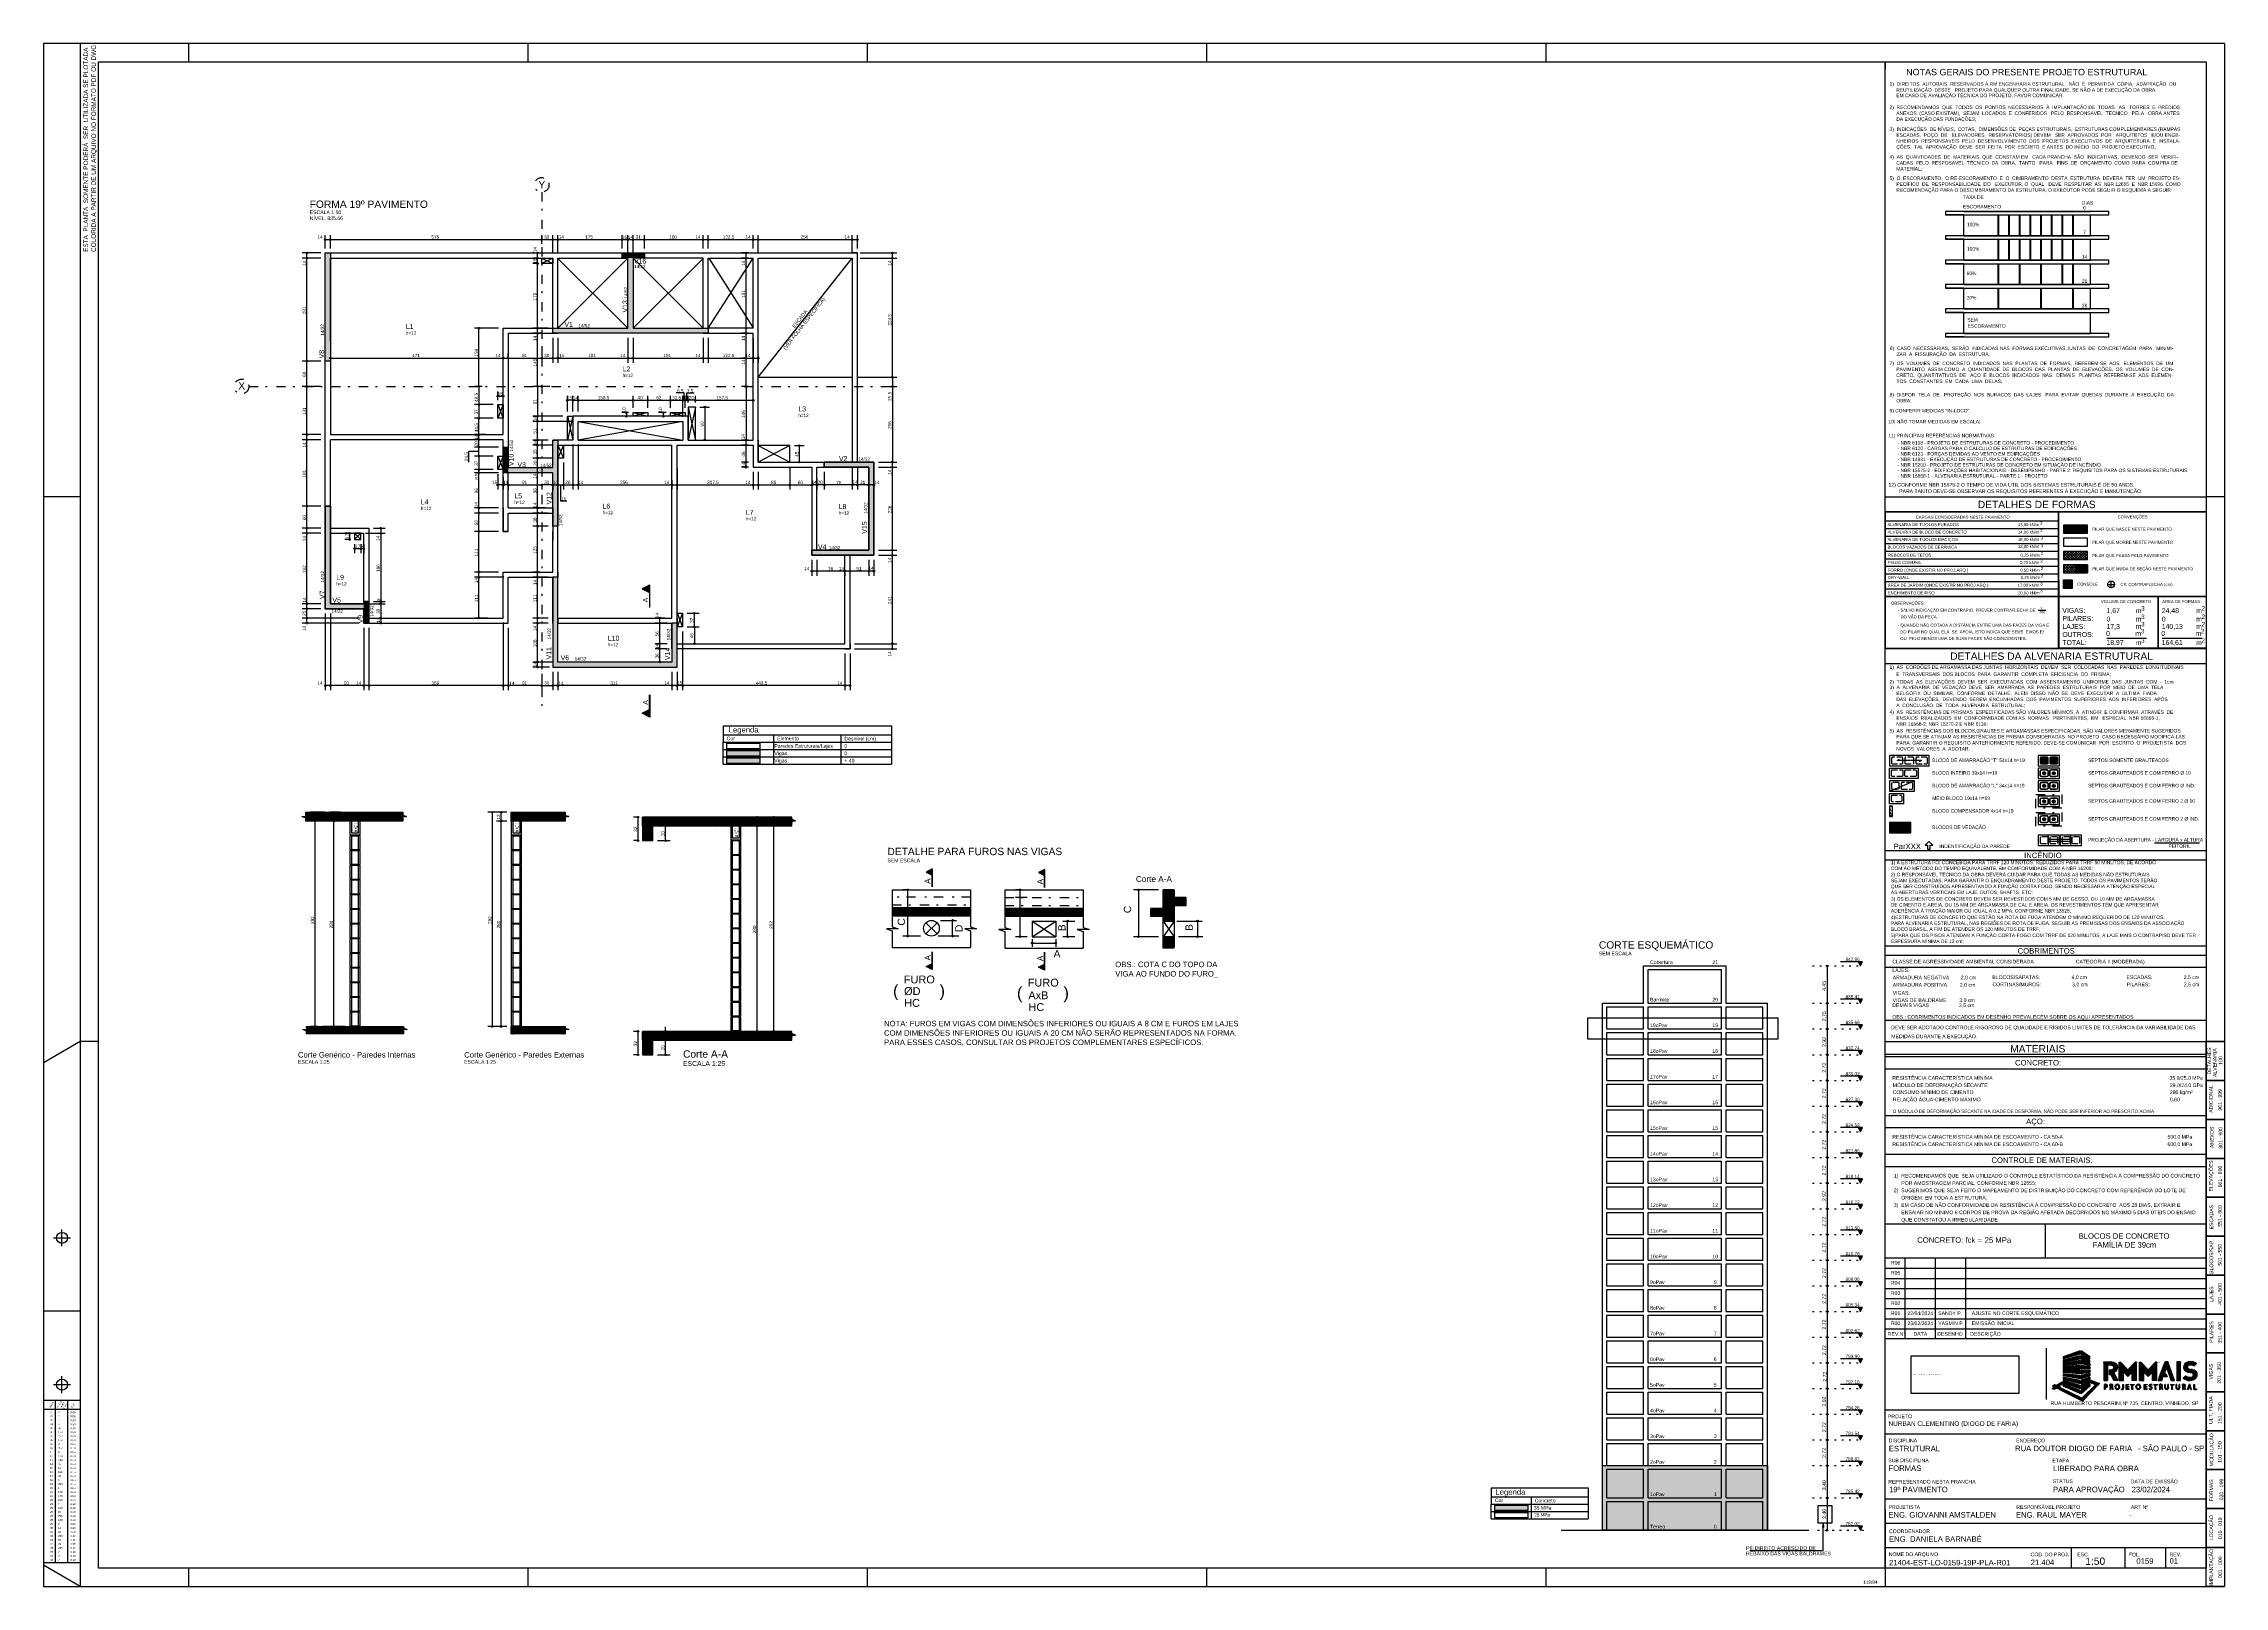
# Model space of a CAD drawing. Extents: x 0 to 119, y 0 to 84.
import ezdxf

# ---------------------------------------------------------------- set-up
doc = ezdxf.new("R2010")
doc.units = 0
doc.header["$MEASUREMENT"] = 0
for name, pattern in [('ESTILO_TQS_0002', [0.4, 0.1, -0.3]), ('ESTILO_TQS_0003', [1.5, 0.5, -0.4, 0.1, -0.5]), ('ESTILO_TQS_0005', [0.4, 0.3, -0.1])]:
    doc.linetypes.add(name, pattern=pattern)
for name, color, linetype in [('10', 252, 'CONTINUOUS'), ('15', 12, 'CONTINUOUS'), ('17', 90, 'CONTINUOUS'), ('18', 6, 'CONTINUOUS'), ('20', 1, 'CONTINUOUS'), ('23', 100, 'CONTINUOUS'), ('24', 7, 'CONTINUOUS'), ('25', 130, 'CONTINUOUS'), ('27', 250, 'CONTINUOUS'), ('29', 9, 'CONTINUOUS'), ('3', 7, 'CONTINUOUS'), ('32', 250, 'CONTINUOUS'), ('35', 255, 'CONTINUOUS'), ('37', 7, 'CONTINUOUS'), ('38', 7, 'CONTINUOUS'), ('40', 7, 'CONTINUOUS'), ('42', 7, 'CONTINUOUS'), ('47', 7, 'CONTINUOUS'), ('48', 7, 'CONTINUOUS'), ('6', 178, 'CONTINUOUS'), ('62', 7, 'CONTINUOUS'), ('65', 7, 'CONTINUOUS'), ('7', 232, 'CONTINUOUS'), ('9', 8, 'CONTINUOUS')]:
    doc.layers.add(name, color=color, linetype=linetype)
doc.styles.add('TQS_ARIAL', font='arial.ttf')

msp = doc.modelspace()

# ---------------------------------------------------------------- linework, layer by layer
at = {"layer": '10', "color": 252, "linetype": 'Continuous'}
for p, q in [((27.75626, 72.40791), (27.156146, 72.107801)), ((27.156146, 72.40779), (27.756146, 72.107801)), ((28.03626, 68.58791), (31.84626, 72.40791)), ((31.85626, 68.58791), (28.03626, 72.38791)), ((35.95626, 68.58791), (32.13626, 72.40791)), ((32.13626, 68.58791), (35.95626, 72.38791)), ((36.23626, 68.58791), (38.686304, 72.40791)), ((36.269118, 72.40791), (38.68626, 68.60791)), ((38.966304, 65.91779), (44.086304, 72.40791)), ((38.966302, 65.91779), (44.086304, 65.91779)), ((24.756246, 64.41863), (25.056246, 63.67863)), ((25.056246, 64.41863), (24.756246, 63.67863)), ((35.53626, 64.28791), (35.13626, 62.48791)), ((35.13626, 64.28791), (35.53626, 62.48791)), ((28.55626, 63.78791), (28.85626, 62.48791)), ((28.85626, 63.78791), (28.55626, 62.48791)), ((29.13626, 63.50791), (34.85626, 62.48791)), ((34.85626, 63.50791), (29.13626, 62.48791)), ((32.145653, 63.987368), (32.945653, 63.787252)), ((32.945653, 63.987368), (32.145653, 63.787252)), ((34.985635, 63.987368), (34.185635, 63.787368)), ((34.185635, 63.987368), (34.985635, 63.78791)), ((28.03626, 62.20791), (28.33626, 61.50791)), ((28.33626, 62.20791), (28.03626, 61.50791)), ((40.686304, 62.187252), (38.966304, 61.28791)), ((38.966304, 62.186713), (40.686304, 61.28791)), ((25.05626, 61.61718), (24.75626, 60.87718)), ((24.75626, 61.61718), (25.05626, 60.87718)), ((16.95626, 57.40791), (17.29626, 57.06791)), ((17.29626, 57.40791), (16.95626, 57.06791)), ((34.53626, 53.048895), (34.83626, 52.308895)), ((34.83626, 53.048895), (34.53626, 52.308895)), ((16.796902, 40.920848), (17.156902, 40.920848)), ((25.599778, 40.920848), (25.959778, 40.920848)), ((37.560553, 41.455251), (37.920553, 41.455251)), ((37.560553, 41.454172), (37.920553, 41.454172)), ((37.560553, 41.454172), (37.920553, 41.454172)), ((37.560553, 40.655251), (37.920553, 40.655251)), ((16.796902, 40.160848), (17.156902, 40.160848)), ((16.796902, 40.120848), (17.156902, 40.120848)), ((16.796902, 39.360848), (17.156902, 39.360848)), ((16.796902, 39.320848), (17.156902, 39.320848)), ((25.599778, 40.160848), (25.959778, 40.160848)), ((25.599778, 40.120848), (25.959778, 40.120848)), ((25.599778, 39.360848), (25.959778, 39.360848)), ((25.599778, 39.320848), (25.959778, 39.320848)), ((37.560553, 39.895251), (37.920553, 39.895251)), ((37.560553, 39.855251), (37.920553, 39.855251)), ((16.796902, 38.560848), (17.156902, 38.560848)), ((16.796902, 38.520848), (17.156902, 38.520848)), ((25.599778, 38.560848), (25.959778, 38.560848)), ((25.599778, 38.520848), (25.959778, 38.520848)), ((37.560553, 39.095251), (37.920553, 39.095251)), ((37.560553, 39.055251), (37.920553, 39.055251)), ((37.560553, 38.295251), (37.920553, 38.295251)), ((37.560553, 38.255251), (37.920553, 38.255251)), ((16.796902, 37.760848), (17.156902, 37.760848)), ((16.796902, 37.720848), (17.156902, 37.720848)), ((16.796902, 36.960848), (17.156902, 36.960848)), ((16.796902, 36.920848), (17.156902, 36.920848)), ((25.599778, 37.760848), (25.959778, 37.760848)), ((25.599778, 37.720848), (25.959778, 37.720848)), ((25.599778, 36.960848), (25.959778, 36.960848)), ((25.599778, 36.920848), (25.959778, 36.920848)), ((37.560553, 37.495251), (37.920553, 37.495251)), ((37.560553, 37.455251), (37.920553, 37.455251)), ((16.796902, 36.160848), (17.156902, 36.160848)), ((16.796902, 36.120848), (17.156902, 36.120848)), ((25.599778, 36.160848), (25.959778, 36.160848)), ((25.599778, 36.120848), (25.959778, 36.120848)), ((37.560553, 36.695251), (37.920553, 36.695251)), ((37.560553, 36.655251), (37.920553, 36.655251)), ((37.560553, 35.895251), (37.920553, 35.895251)), ((37.560553, 35.855251), (37.920553, 35.855251)), ((16.796902, 35.360848), (17.156902, 35.360848)), ((16.796902, 35.320848), (17.156902, 35.320848)), ((16.796902, 34.560848), (17.156902, 34.560848)), ((16.796902, 34.520848), (17.156902, 34.520848)), ((25.599778, 35.360848), (25.959778, 35.360848)), ((25.599778, 35.320848), (25.959778, 35.320848)), ((25.599778, 34.560848), (25.959778, 34.560848)), ((25.599778, 34.520848), (25.959778, 34.520848)), ((37.560553, 35.095251), (37.920553, 35.095251)), ((37.560553, 35.055251), (37.920553, 35.055251)), ((16.796902, 33.760848), (17.156902, 33.760848)), ((16.796902, 33.720848), (17.156902, 33.720848)), ((25.599778, 33.760848), (25.959778, 33.760848)), ((25.599778, 33.720848), (25.959778, 33.720848)), ((37.560553, 34.295251), (37.920553, 34.295251)), ((37.560553, 34.255251), (37.920553, 34.255251)), ((37.560553, 33.495251), (37.920553, 33.495251)), ((37.560553, 33.455251), (37.920553, 33.455251)), ((16.796902, 32.960848), (17.156902, 32.960848)), ((16.796902, 32.920848), (17.156902, 32.920848)), ((16.796902, 32.160848), (17.156902, 32.160848)), ((16.796902, 32.120848), (17.156902, 32.120848)), ((25.599778, 32.960848), (25.959778, 32.960848)), ((25.599778, 32.920848), (25.959778, 32.920848)), ((25.599778, 32.160848), (25.959778, 32.160848)), ((25.599778, 32.120848), (25.959778, 32.120848)), ((37.560553, 32.695251), (37.920553, 32.695251)), ((37.560553, 32.655251), (37.920553, 32.655251)), ((16.796902, 31.360848), (17.156902, 31.360848)), ((16.796902, 31.320848), (17.156902, 31.320848)), ((25.599778, 31.360848), (25.959778, 31.360848)), ((25.599778, 31.320848), (25.959778, 31.320848)), ((37.560553, 31.895251), (37.920553, 31.895251)), ((37.560553, 31.855251), (37.920553, 31.855251)), ((37.560553, 31.095251), (37.920553, 31.095251)), ((37.560553, 31.055251), (37.920553, 31.055251)), ((16.796902, 30.560848), (17.156902, 30.560848)), ((25.599778, 30.560848), (25.959778, 30.560848)), ((37.560553, 30.295251), (37.920553, 30.295251))]:
    msp.add_line(p, q, dxfattribs=at)
for points in [[(27.756146, 72.107801), (27.156146, 72.107801), (27.156146, 72.40779), (27.756146, 72.40779), (27.756146, 72.107801)], [(24.756246, 63.67863), (24.756246, 64.41863), (25.056246, 64.41863), (25.056246, 63.67863), (24.756246, 63.67863)], [(35.13626, 62.48791), (35.53626, 62.48791), (35.53626, 64.28791), (35.13626, 64.28791), (35.13626, 62.48791)], [(28.85626, 62.48791), (28.55626, 62.48791), (28.55626, 63.78791), (28.85626, 63.78791), (28.85626, 62.48791)], [(32.145653, 63.987368), (32.945653, 63.987368), (32.945653, 63.787252), (32.145653, 63.787252), (32.145653, 63.987368)], [(34.185635, 63.987368), (34.985635, 63.987368), (34.985635, 63.787368), (34.185635, 63.787368), (34.185635, 63.987368)], [(28.03626, 62.20791), (28.33626, 62.20791), (28.33626, 61.50791), (28.03626, 61.50791), (28.03626, 62.20791)], [(40.686304, 62.187252), (38.966304, 62.187252), (38.966304, 61.28791), (40.686304, 61.28791), (40.686304, 62.187252)], [(24.75626, 60.87718), (24.75626, 61.61718), (25.05626, 61.61718), (25.05626, 60.87718), (24.75626, 60.87718)], [(17.29626, 57.40791), (16.95626, 57.40791), (16.95626, 57.06791), (17.29626, 57.06791), (17.29626, 57.40791)], [(34.53626, 52.308895), (34.53626, 53.048895), (34.83626, 53.048895), (34.83626, 52.308895), (34.53626, 52.308895)], [(16.796902, 41.720848), (16.696902, 41.720848), (16.696902, 40.960848), (17.256902, 40.960848), (17.256902, 41.720848), (17.156902, 41.720848), (17.156902, 41.060848), (16.796902, 41.060848), (16.796902, 41.720848)], [(25.599778, 41.720848), (25.499778, 41.720848), (25.499778, 40.960848), (26.059778, 40.960848), (26.059778, 41.720848), (25.959778, 41.720848), (25.959778, 41.060848), (25.599778, 41.060848), (25.599778, 41.720848)], [(16.696902, 40.160848), (16.796902, 40.160848), (16.796902, 40.920848), (16.696902, 40.920848), (16.696902, 40.160848)], [(17.156902, 40.160848), (17.256902, 40.160848), (17.256902, 40.920848), (17.156902, 40.920848), (17.156902, 40.160848)], [(25.499778, 40.160848), (25.599778, 40.160848), (25.599778, 40.920848), (25.499778, 40.920848), (25.499778, 40.160848)], [(25.959778, 40.160848), (26.059778, 40.160848), (26.059778, 40.920848), (25.959778, 40.920848), (25.959778, 40.160848)], [(37.560553, 41.455251), (37.460553, 41.455251), (37.460553, 40.695251), (38.020553, 40.695251), (38.020553, 41.455251), (37.920553, 41.455251), (37.920553, 40.795251), (37.560553, 40.795251), (37.560553, 41.455251)], [(37.460553, 39.895251), (37.560553, 39.895251), (37.560553, 40.655251), (37.460553, 40.655251), (37.460553, 39.895251)], [(37.920553, 39.895251), (38.020553, 39.895251), (38.020553, 40.655251), (37.920553, 40.655251), (37.920553, 39.895251)], [(16.696902, 39.360848), (16.796902, 39.360848), (16.796902, 40.120848), (16.696902, 40.120848), (16.696902, 39.360848)], [(16.696902, 38.560848), (16.796902, 38.560848), (16.796902, 39.320848), (16.696902, 39.320848), (16.696902, 38.560848)], [(17.156902, 39.360848), (17.256902, 39.360848), (17.256902, 40.120848), (17.156902, 40.120848), (17.156902, 39.360848)], [(17.156902, 38.560848), (17.256902, 38.560848), (17.256902, 39.320848), (17.156902, 39.320848), (17.156902, 38.560848)], [(25.499778, 39.360848), (25.599778, 39.360848), (25.599778, 40.120848), (25.499778, 40.120848), (25.499778, 39.360848)], [(25.499778, 38.560848), (25.599778, 38.560848), (25.599778, 39.320848), (25.499778, 39.320848), (25.499778, 38.560848)], [(25.959778, 39.360848), (26.059778, 39.360848), (26.059778, 40.120848), (25.959778, 40.120848), (25.959778, 39.360848)], [(25.959778, 38.560848), (26.059778, 38.560848), (26.059778, 39.320848), (25.959778, 39.320848), (25.959778, 38.560848)], [(37.460553, 39.095251), (37.560553, 39.095251), (37.560553, 39.855251), (37.460553, 39.855251), (37.460553, 39.095251)], [(37.920553, 39.095251), (38.020553, 39.095251), (38.020553, 39.855251), (37.920553, 39.855251), (37.920553, 39.095251)], [(16.696902, 37.760848), (16.796902, 37.760848), (16.796902, 38.520848), (16.696902, 38.520848), (16.696902, 37.760848)], [(17.156902, 37.760848), (17.256902, 37.760848), (17.256902, 38.520848), (17.156902, 38.520848), (17.156902, 37.760848)], [(25.499778, 37.760848), (25.599778, 37.760848), (25.599778, 38.520848), (25.499778, 38.520848), (25.499778, 37.760848)], [(25.959778, 37.760848), (26.059778, 37.760848), (26.059778, 38.520848), (25.959778, 38.520848), (25.959778, 37.760848)], [(37.460553, 38.295251), (37.560553, 38.295251), (37.560553, 39.055251), (37.460553, 39.055251), (37.460553, 38.295251)], [(37.460553, 37.495251), (37.560553, 37.495251), (37.560553, 38.255251), (37.460553, 38.255251), (37.460553, 37.495251)], [(37.920553, 38.295251), (38.020553, 38.295251), (38.020553, 39.055251), (37.920553, 39.055251), (37.920553, 38.295251)], [(37.920553, 37.495251), (38.020553, 37.495251), (38.020553, 38.255251), (37.920553, 38.255251), (37.920553, 37.495251)], [(16.696902, 36.960848), (16.796902, 36.960848), (16.796902, 37.720848), (16.696902, 37.720848), (16.696902, 36.960848)], [(16.696902, 36.160848), (16.796902, 36.160848), (16.796902, 36.920848), (16.696902, 36.920848), (16.696902, 36.160848)], [(17.156902, 36.960848), (17.256902, 36.960848), (17.256902, 37.720848), (17.156902, 37.720848), (17.156902, 36.960848)], [(17.156902, 36.160848), (17.256902, 36.160848), (17.256902, 36.920848), (17.156902, 36.920848), (17.156902, 36.160848)], [(25.499778, 36.960848), (25.599778, 36.960848), (25.599778, 37.720848), (25.499778, 37.720848), (25.499778, 36.960848)], [(25.499778, 36.160848), (25.599778, 36.160848), (25.599778, 36.920848), (25.499778, 36.920848), (25.499778, 36.160848)], [(25.959778, 36.960848), (26.059778, 36.960848), (26.059778, 37.720848), (25.959778, 37.720848), (25.959778, 36.960848)], [(25.959778, 36.160848), (26.059778, 36.160848), (26.059778, 36.920848), (25.959778, 36.920848), (25.959778, 36.160848)], [(37.460553, 36.695251), (37.560553, 36.695251), (37.560553, 37.455251), (37.460553, 37.455251), (37.460553, 36.695251)], [(37.920553, 36.695251), (38.020553, 36.695251), (38.020553, 37.455251), (37.920553, 37.455251), (37.920553, 36.695251)], [(16.696902, 35.360848), (16.796902, 35.360848), (16.796902, 36.120848), (16.696902, 36.120848), (16.696902, 35.360848)], [(17.156902, 35.360848), (17.256902, 35.360848), (17.256902, 36.120848), (17.156902, 36.120848), (17.156902, 35.360848)], [(25.499778, 35.360848), (25.599778, 35.360848), (25.599778, 36.120848), (25.499778, 36.120848), (25.499778, 35.360848)], [(25.959778, 35.360848), (26.059778, 35.360848), (26.059778, 36.120848), (25.959778, 36.120848), (25.959778, 35.360848)], [(37.460553, 35.895251), (37.560553, 35.895251), (37.560553, 36.655251), (37.460553, 36.655251), (37.460553, 35.895251)], [(37.460553, 35.095251), (37.560553, 35.095251), (37.560553, 35.855251), (37.460553, 35.855251), (37.460553, 35.095251)], [(37.920553, 35.895251), (38.020553, 35.895251), (38.020553, 36.655251), (37.920553, 36.655251), (37.920553, 35.895251)], [(37.920553, 35.095251), (38.020553, 35.095251), (38.020553, 35.855251), (37.920553, 35.855251), (37.920553, 35.095251)], [(16.696902, 34.560848), (16.796902, 34.560848), (16.796902, 35.320848), (16.696902, 35.320848), (16.696902, 34.560848)], [(16.696902, 33.760848), (16.796902, 33.760848), (16.796902, 34.520848), (16.696902, 34.520848), (16.696902, 33.760848)], [(17.156902, 34.560848), (17.256902, 34.560848), (17.256902, 35.320848), (17.156902, 35.320848), (17.156902, 34.560848)], [(17.156902, 33.760848), (17.256902, 33.760848), (17.256902, 34.520848), (17.156902, 34.520848), (17.156902, 33.760848)], [(25.499778, 34.560848), (25.599778, 34.560848), (25.599778, 35.320848), (25.499778, 35.320848), (25.499778, 34.560848)], [(25.499778, 33.760848), (25.599778, 33.760848), (25.599778, 34.520848), (25.499778, 34.520848), (25.499778, 33.760848)], [(25.959778, 34.560848), (26.059778, 34.560848), (26.059778, 35.320848), (25.959778, 35.320848), (25.959778, 34.560848)], [(25.959778, 33.760848), (26.059778, 33.760848), (26.059778, 34.520848), (25.959778, 34.520848), (25.959778, 33.760848)], [(37.460553, 34.295251), (37.560553, 34.295251), (37.560553, 35.055251), (37.460553, 35.055251), (37.460553, 34.295251)], [(37.920553, 34.295251), (38.020553, 34.295251), (38.020553, 35.055251), (37.920553, 35.055251), (37.920553, 34.295251)], [(16.696902, 32.960848), (16.796902, 32.960848), (16.796902, 33.720848), (16.696902, 33.720848), (16.696902, 32.960848)], [(17.156902, 32.960848), (17.256902, 32.960848), (17.256902, 33.720848), (17.156902, 33.720848), (17.156902, 32.960848)], [(25.499778, 32.960848), (25.599778, 32.960848), (25.599778, 33.720848), (25.499778, 33.720848), (25.499778, 32.960848)], [(25.959778, 32.960848), (26.059778, 32.960848), (26.059778, 33.720848), (25.959778, 33.720848), (25.959778, 32.960848)], [(37.460553, 33.495251), (37.560553, 33.495251), (37.560553, 34.255251), (37.460553, 34.255251), (37.460553, 33.495251)], [(37.460553, 32.695251), (37.560553, 32.695251), (37.560553, 33.455251), (37.460553, 33.455251), (37.460553, 32.695251)], [(37.920553, 33.495251), (38.020553, 33.495251), (38.020553, 34.255251), (37.920553, 34.255251), (37.920553, 33.495251)], [(37.920553, 32.695251), (38.020553, 32.695251), (38.020553, 33.455251), (37.920553, 33.455251), (37.920553, 32.695251)], [(16.696902, 32.160848), (16.796902, 32.160848), (16.796902, 32.920848), (16.696902, 32.920848), (16.696902, 32.160848)], [(16.696902, 31.360848), (16.796902, 31.360848), (16.796902, 32.120848), (16.696902, 32.120848), (16.696902, 31.360848)], [(17.156902, 32.160848), (17.256902, 32.160848), (17.256902, 32.920848), (17.156902, 32.920848), (17.156902, 32.160848)], [(17.156902, 31.360848), (17.256902, 31.360848), (17.256902, 32.120848), (17.156902, 32.120848), (17.156902, 31.360848)], [(25.499778, 32.160848), (25.599778, 32.160848), (25.599778, 32.920848), (25.499778, 32.920848), (25.499778, 32.160848)], [(25.499778, 31.360848), (25.599778, 31.360848), (25.599778, 32.120848), (25.499778, 32.120848), (25.499778, 31.360848)], [(25.959778, 32.160848), (26.059778, 32.160848), (26.059778, 32.920848), (25.959778, 32.920848), (25.959778, 32.160848)], [(25.959778, 31.360848), (26.059778, 31.360848), (26.059778, 32.120848), (25.959778, 32.120848), (25.959778, 31.360848)], [(37.460553, 31.895251), (37.560553, 31.895251), (37.560553, 32.655251), (37.460553, 32.655251), (37.460553, 31.895251)], [(37.920553, 31.895251), (38.020553, 31.895251), (38.020553, 32.655251), (37.920553, 32.655251), (37.920553, 31.895251)], [(16.696902, 30.560848), (16.796902, 30.560848), (16.796902, 31.320848), (16.696902, 31.320848), (16.696902, 30.560848)], [(17.156902, 30.560848), (17.256902, 30.560848), (17.256902, 31.320848), (17.156902, 31.320848), (17.156902, 30.560848)], [(25.499778, 30.560848), (25.599778, 30.560848), (25.599778, 31.320848), (25.499778, 31.320848), (25.499778, 30.560848)], [(25.959778, 30.560848), (26.059778, 30.560848), (26.059778, 31.320848), (25.959778, 31.320848), (25.959778, 30.560848)], [(37.460553, 31.095251), (37.560553, 31.095251), (37.560553, 31.855251), (37.460553, 31.855251), (37.460553, 31.095251)], [(37.460553, 30.295251), (37.560553, 30.295251), (37.560553, 31.055251), (37.460553, 31.055251), (37.460553, 30.295251)], [(37.920553, 31.095251), (38.020553, 31.095251), (38.020553, 31.855251), (37.920553, 31.855251), (37.920553, 31.095251)], [(37.920553, 30.295251), (38.020553, 30.295251), (38.020553, 31.055251), (37.920553, 31.055251), (37.920553, 30.295251)]]:
    msp.add_lwpolyline(points, dxfattribs=at)
at = {"layer": '15', "color": 12, "linetype": 'ESTILO_TQS_0003'}
for points in [[(108.627026, 43.164035), (110.034129, 43.164035), (110.034129, 42.423822), (108.627026, 42.423822), (108.627026, 43.164035)], [(108.627026, 42.189463), (110.034129, 42.189463), (110.034129, 41.44925), (108.627026, 41.44925), (108.627026, 42.189463)]]:
    msp.add_lwpolyline(points, dxfattribs=at)
at = {"layer": '17', "color": 90, "linetype": 'Continuous'}
for p, q in [((108.864602, 43.774576), (108.904602, 43.814576)), ((108.864602, 43.494576), (108.864602, 43.774576)), ((108.904602, 43.454576), (108.864602, 43.494576)), ((108.904602, 43.814576), (109.244602, 43.814576)), ((109.244602, 43.454576), (108.904602, 43.454576)), ((109.031794, 43.576828), (109.09175, 43.705405)), ((109.244602, 43.814576), (109.284602, 43.774577)), ((109.284602, 43.494576), (109.244602, 43.454576)), ((109.284602, 43.774577), (109.284602, 43.494576)), ((109.384602, 43.774576), (109.424602, 43.814576)), ((109.384602, 43.494576), (109.384602, 43.774576)), ((109.424602, 43.454576), (109.384602, 43.494576)), ((109.424602, 43.814576), (109.764602, 43.814576)), ((109.764602, 43.454576), (109.424602, 43.454576)), ((109.54055, 43.590228), (109.599562, 43.56271)), ((109.764602, 43.814576), (109.804602, 43.774577)), ((109.804602, 43.494576), (109.764602, 43.454576)), ((109.804602, 43.774577), (109.804602, 43.494576)), ((108.864602, 41.958856), (108.904602, 41.998856)), ((108.864602, 41.678856), (108.864602, 41.958856)), ((108.904602, 41.638856), (108.864602, 41.678856)), ((108.904602, 41.998856), (109.244602, 41.998856)), ((109.244602, 41.638856), (108.904602, 41.638856)), ((109.010552, 41.85129), (109.139006, 41.791391)), ((109.244602, 41.998856), (109.284602, 41.958857)), ((109.284602, 41.678856), (109.244602, 41.638856)), ((109.284602, 41.958857), (109.284602, 41.678856)), ((109.384602, 41.958856), (109.424602, 41.998856)), ((109.384602, 41.678856), (109.384602, 41.958856)), ((109.424602, 41.638856), (109.384602, 41.678856)), ((109.424602, 41.998856), (109.764602, 41.998856)), ((109.764602, 41.638856), (109.424602, 41.638856)), ((109.524689, 41.79341), (109.566919, 41.884967)), ((109.764602, 41.998856), (109.804602, 41.958856)), ((109.804602, 41.678856), (109.764602, 41.638856)), ((109.804602, 41.958856), (109.804602, 41.678856))]:
    msp.add_line(p, q, dxfattribs=at)
for points in [[(109.073402, 43.634576), (109.073408, 43.634455), (109.073427, 43.634335), (109.073457, 43.634217), (109.0735, 43.634103), (109.073553, 43.633994), (109.073617, 43.633891), (109.073692, 43.633795), (109.073776, 43.633707), (109.073868, 43.633628), (109.073968, 43.633558), (109.074074, 43.633499), (109.074186, 43.633451), (109.074302, 43.633415), (109.074421, 43.63339), (109.074542, 43.633378), (109.074663, 43.633378), (109.074784, 43.63339), (109.074903, 43.633415), (109.075019, 43.633451), (109.075131, 43.633499), (109.075237, 43.633558), (109.075337, 43.633628), (109.075429, 43.633707), (109.075513, 43.633795), (109.075587, 43.633891), (109.075652, 43.633994), (109.075705, 43.634103), (109.075747, 43.634217), (109.075778, 43.634335), (109.075796, 43.634455), (109.075802, 43.634576), (108.999002, 43.634576), (108.99939, 43.642225), (109.00055, 43.649795), (109.002469, 43.657208), (109.005129, 43.66439), (109.008502, 43.671265), (109.012553, 43.677764), (109.01724, 43.68382), (109.022516, 43.689371), (109.028327, 43.694359), (109.034613, 43.698734), (109.041308, 43.70245), (109.048346, 43.705471), (109.055653, 43.707763), (109.063154, 43.709305), (109.070773, 43.710079), (109.078431, 43.710079), (109.08605, 43.709305), (109.093552, 43.707763), (109.100859, 43.705471), (109.107896, 43.70245), (109.114592, 43.698734), (109.120878, 43.694359), (109.126688, 43.689371), (109.131964, 43.68382), (109.136652, 43.677764), (109.140703, 43.671265), (109.144076, 43.66439), (109.146735, 43.657208), (109.148655, 43.649795), (109.149814, 43.642225), (109.150202, 43.634576), (109.073402, 43.634576)], [(109.075802, 43.634576), (109.075796, 43.634698), (109.075778, 43.634818), (109.075747, 43.634936), (109.075705, 43.63505), (109.075652, 43.635159), (109.075587, 43.635262), (109.075513, 43.635358), (109.075429, 43.635446), (109.075337, 43.635525), (109.075237, 43.635595), (109.075131, 43.635654), (109.075019, 43.635702), (109.074903, 43.635738), (109.074784, 43.635763), (109.074663, 43.635775), (109.074542, 43.635775), (109.074421, 43.635763), (109.074302, 43.635738), (109.074186, 43.635702), (109.074074, 43.635654), (109.073968, 43.635595), (109.073868, 43.635525), (109.073776, 43.635446), (109.073692, 43.635358), (109.073617, 43.635262), (109.073553, 43.635159), (109.0735, 43.63505), (109.073457, 43.634936), (109.073427, 43.634818), (109.073408, 43.634698), (109.073402, 43.634576), (109.150202, 43.634576), (109.149814, 43.626928), (109.148655, 43.619358), (109.146735, 43.611945), (109.144076, 43.604763), (109.140703, 43.597888), (109.136652, 43.591389), (109.131964, 43.585333), (109.126688, 43.579782), (109.120878, 43.574794), (109.114592, 43.570419), (109.107896, 43.566702), (109.100859, 43.563682), (109.093552, 43.56139), (109.08605, 43.559848), (109.078431, 43.559073), (109.070773, 43.559073), (109.063154, 43.559848), (109.055653, 43.56139), (109.048346, 43.563682), (109.041308, 43.566702), (109.034613, 43.570419), (109.028327, 43.574794), (109.022516, 43.579782), (109.01724, 43.585333), (109.012553, 43.591389), (109.008502, 43.597888), (109.005129, 43.604763), (109.002469, 43.611945), (109.00055, 43.619358), (108.99939, 43.626928), (108.999002, 43.634576), (109.075802, 43.634576)], [(109.593402, 43.634576), (109.593408, 43.634455), (109.593427, 43.634335), (109.593457, 43.634217), (109.5935, 43.634103), (109.593553, 43.633994), (109.593617, 43.633891), (109.593692, 43.633795), (109.593776, 43.633707), (109.593868, 43.633627), (109.593968, 43.633558), (109.594074, 43.633499), (109.594186, 43.633451), (109.594302, 43.633415), (109.594421, 43.63339), (109.594542, 43.633378), (109.594663, 43.633378), (109.594784, 43.63339), (109.594903, 43.633415), (109.595019, 43.633451), (109.595131, 43.633499), (109.595237, 43.633558), (109.595337, 43.633627), (109.595429, 43.633707), (109.595513, 43.633795), (109.595587, 43.633891), (109.595652, 43.633994), (109.595705, 43.634103), (109.595747, 43.634217), (109.595778, 43.634335), (109.595796, 43.634455), (109.595802, 43.634576), (109.519002, 43.634576), (109.51939, 43.642225), (109.52055, 43.649795), (109.522469, 43.657208), (109.525129, 43.66439), (109.528502, 43.671265), (109.532553, 43.677764), (109.53724, 43.68382), (109.542516, 43.689371), (109.548327, 43.694359), (109.554613, 43.698734), (109.561308, 43.70245), (109.568346, 43.70547), (109.575653, 43.707763), (109.583154, 43.709305), (109.590773, 43.710079), (109.598431, 43.710079), (109.60605, 43.709305), (109.613552, 43.707763), (109.620859, 43.70547), (109.627896, 43.70245), (109.634592, 43.698734), (109.640878, 43.694359), (109.646688, 43.689371), (109.651964, 43.68382), (109.656652, 43.677764), (109.660703, 43.671265), (109.664076, 43.66439), (109.666735, 43.657208), (109.668655, 43.649795), (109.669814, 43.642225), (109.670202, 43.634576), (109.593402, 43.634576)], [(109.595802, 43.634576), (109.595796, 43.634698), (109.595778, 43.634818), (109.595747, 43.634936), (109.595705, 43.63505), (109.595652, 43.635159), (109.595587, 43.635262), (109.595513, 43.635358), (109.595429, 43.635446), (109.595337, 43.635525), (109.595237, 43.635595), (109.595131, 43.635654), (109.595019, 43.635702), (109.594903, 43.635738), (109.594784, 43.635763), (109.594663, 43.635775), (109.594542, 43.635775), (109.594421, 43.635763), (109.594302, 43.635738), (109.594186, 43.635702), (109.594074, 43.635654), (109.593968, 43.635595), (109.593868, 43.635525), (109.593776, 43.635446), (109.593692, 43.635358), (109.593617, 43.635262), (109.593553, 43.635159), (109.5935, 43.63505), (109.593457, 43.634936), (109.593427, 43.634818), (109.593408, 43.634698), (109.593402, 43.634576), (109.670202, 43.634576), (109.669814, 43.626928), (109.668655, 43.619358), (109.666735, 43.611945), (109.664076, 43.604763), (109.660703, 43.597888), (109.656652, 43.591389), (109.651964, 43.585333), (109.646688, 43.579782), (109.640878, 43.574794), (109.634592, 43.570419), (109.627896, 43.566702), (109.620859, 43.563682), (109.613552, 43.56139), (109.60605, 43.559848), (109.598431, 43.559073), (109.590773, 43.559073), (109.583154, 43.559848), (109.575653, 43.56139), (109.568346, 43.563682), (109.561308, 43.566702), (109.554613, 43.570419), (109.548327, 43.574794), (109.542516, 43.579782), (109.53724, 43.585333), (109.532553, 43.591389), (109.528502, 43.597888), (109.525129, 43.604763), (109.522469, 43.611945), (109.52055, 43.619358), (109.51939, 43.626928), (109.519002, 43.634576), (109.595802, 43.634576)], [(109.073402, 41.818856), (109.073408, 41.818735), (109.073427, 41.818615), (109.073457, 41.818497), (109.0735, 41.818383), (109.073553, 41.818274), (109.073617, 41.818171), (109.073692, 41.818075), (109.073776, 41.817987), (109.073868, 41.817907), (109.073968, 41.817838), (109.074074, 41.817779), (109.074186, 41.817731), (109.074302, 41.817695), (109.074421, 41.81767), (109.074542, 41.817658), (109.074663, 41.817658), (109.074784, 41.81767), (109.074903, 41.817695), (109.075019, 41.817731), (109.075131, 41.817779), (109.075237, 41.817838), (109.075337, 41.817907), (109.075429, 41.817987), (109.075513, 41.818075), (109.075587, 41.818171), (109.075652, 41.818274), (109.075705, 41.818383), (109.075747, 41.818497), (109.075778, 41.818615), (109.075796, 41.818735), (109.075802, 41.818856), (108.999002, 41.818856), (108.99939, 41.826505), (109.00055, 41.834075), (109.002469, 41.841488), (109.005129, 41.84867), (109.008502, 41.855545), (109.012553, 41.862044), (109.01724, 41.8681), (109.022516, 41.873651), (109.028327, 41.878639), (109.034613, 41.883014), (109.041308, 41.88673), (109.048346, 41.88975), (109.055653, 41.892043), (109.063154, 41.893585), (109.070773, 41.894359), (109.078431, 41.894359), (109.08605, 41.893585), (109.093552, 41.892043), (109.100859, 41.88975), (109.107896, 41.88673), (109.114592, 41.883014), (109.120878, 41.878639), (109.126688, 41.873651), (109.131964, 41.8681), (109.136652, 41.862044), (109.140703, 41.855545), (109.144076, 41.84867), (109.146735, 41.841488), (109.148655, 41.834075), (109.149814, 41.826505), (109.150202, 41.818856), (109.073402, 41.818856)], [(109.075802, 41.818856), (109.075796, 41.818978), (109.075778, 41.819098), (109.075747, 41.819216), (109.075705, 41.81933), (109.075652, 41.819439), (109.075587, 41.819542), (109.075513, 41.819638), (109.075429, 41.819726), (109.075337, 41.819805), (109.075237, 41.819875), (109.075131, 41.819934), (109.075019, 41.819982), (109.074903, 41.820018), (109.074784, 41.820043), (109.074663, 41.820055), (109.074542, 41.820055), (109.074421, 41.820043), (109.074302, 41.820018), (109.074186, 41.819982), (109.074074, 41.819934), (109.073968, 41.819875), (109.073868, 41.819805), (109.073776, 41.819726), (109.073692, 41.819638), (109.073617, 41.819542), (109.073553, 41.819439), (109.0735, 41.81933), (109.073457, 41.819216), (109.073427, 41.819098), (109.073408, 41.818978), (109.073402, 41.818856), (109.150202, 41.818856), (109.149814, 41.811208), (109.148655, 41.803638), (109.146735, 41.796225), (109.144076, 41.789043), (109.140703, 41.782168), (109.136652, 41.775669), (109.131964, 41.769613), (109.126688, 41.764062), (109.120878, 41.759074), (109.114592, 41.754699), (109.107896, 41.750982), (109.100859, 41.747962), (109.093552, 41.74567), (109.08605, 41.744128), (109.078431, 41.743353), (109.070773, 41.743353), (109.063154, 41.744128), (109.055653, 41.74567), (109.048346, 41.747962), (109.041308, 41.750982), (109.034613, 41.754699), (109.028327, 41.759074), (109.022516, 41.764062), (109.01724, 41.769613), (109.012553, 41.775669), (109.008502, 41.782168), (109.005129, 41.789043), (109.002469, 41.796225), (109.00055, 41.803638), (108.99939, 41.811208), (108.999002, 41.818856), (109.075802, 41.818856)], [(109.593402, 41.818856), (109.593408, 41.818735), (109.593427, 41.818615), (109.593457, 41.818497), (109.5935, 41.818383), (109.593553, 41.818274), (109.593617, 41.818171), (109.593692, 41.818075), (109.593776, 41.817987), (109.593868, 41.817907), (109.593968, 41.817838), (109.594074, 41.817779), (109.594186, 41.817731), (109.594302, 41.817695), (109.594421, 41.81767), (109.594542, 41.817658), (109.594663, 41.817658), (109.594784, 41.81767), (109.594903, 41.817695), (109.595019, 41.817731), (109.595131, 41.817779), (109.595237, 41.817838), (109.595337, 41.817907), (109.595429, 41.817987), (109.595513, 41.818075), (109.595587, 41.818171), (109.595652, 41.818274), (109.595705, 41.818383), (109.595747, 41.818497), (109.595778, 41.818615), (109.595796, 41.818735), (109.595802, 41.818856), (109.519002, 41.818856), (109.51939, 41.826505), (109.52055, 41.834075), (109.522469, 41.841488), (109.525129, 41.84867), (109.528502, 41.855545), (109.532553, 41.862044), (109.53724, 41.8681), (109.542516, 41.873651), (109.548327, 41.878639), (109.554613, 41.883014), (109.561308, 41.88673), (109.568346, 41.88975), (109.575653, 41.892043), (109.583154, 41.893585), (109.590773, 41.894359), (109.598431, 41.894359), (109.60605, 41.893585), (109.613552, 41.892043), (109.620859, 41.88975), (109.627896, 41.88673), (109.634592, 41.883014), (109.640878, 41.878639), (109.646688, 41.873651), (109.651964, 41.8681), (109.656652, 41.862044), (109.660703, 41.855545), (109.664076, 41.84867), (109.666735, 41.841488), (109.668655, 41.834075), (109.669814, 41.826505), (109.670202, 41.818856), (109.593402, 41.818856)], [(109.595802, 41.818856), (109.595796, 41.818978), (109.595778, 41.819098), (109.595747, 41.819216), (109.595705, 41.81933), (109.595652, 41.819439), (109.595587, 41.819542), (109.595513, 41.819638), (109.595429, 41.819726), (109.595337, 41.819805), (109.595237, 41.819875), (109.595131, 41.819934), (109.595019, 41.819982), (109.594903, 41.820018), (109.594784, 41.820042), (109.594663, 41.820055), (109.594542, 41.820055), (109.594421, 41.820042), (109.594302, 41.820018), (109.594186, 41.819982), (109.594074, 41.819934), (109.593968, 41.819875), (109.593868, 41.819805), (109.593776, 41.819726), (109.593692, 41.819638), (109.593617, 41.819542), (109.593553, 41.819439), (109.5935, 41.81933), (109.593457, 41.819216), (109.593427, 41.819098), (109.593408, 41.818978), (109.593402, 41.818856), (109.670202, 41.818856), (109.669814, 41.811208), (109.668655, 41.803638), (109.666735, 41.796224), (109.664076, 41.789043), (109.660703, 41.782168), (109.656652, 41.775668), (109.651964, 41.769613), (109.646688, 41.764062), (109.640878, 41.759074), (109.634592, 41.754699), (109.627896, 41.750982), (109.620859, 41.747962), (109.613552, 41.74567), (109.60605, 41.744128), (109.598431, 41.743353), (109.590773, 41.743353), (109.583154, 41.744128), (109.575653, 41.74567), (109.568346, 41.747962), (109.561308, 41.750982), (109.554613, 41.754699), (109.548327, 41.759074), (109.542516, 41.764062), (109.53724, 41.769613), (109.532553, 41.775668), (109.528502, 41.782168), (109.525129, 41.789043), (109.522469, 41.796224), (109.52055, 41.803638), (109.51939, 41.811208), (109.519002, 41.818856), (109.595802, 41.818856)]]:
    msp.add_lwpolyline(points, dxfattribs=at)
for centre in [(109.074602, 43.634576), (109.594602, 43.634576), (109.074602, 41.818856), (109.594602, 41.818856)]:
    msp.add_circle(centre, 0.0744, dxfattribs=at)
for points in [[(109.073402, 43.634576), (108.999002, 43.634576), (108.99939, 43.642225)], [(109.073868, 43.635525), (108.99939, 43.626928), (108.999002, 43.634576)], [(109.073402, 43.634576), (108.99939, 43.642225), (109.00055, 43.649795)], [(109.073868, 43.635525), (109.00055, 43.619358), (108.99939, 43.626928)], [(109.073402, 43.634576), (109.00055, 43.649795), (109.002469, 43.657208)], [(109.073868, 43.635525), (109.002469, 43.611945), (109.00055, 43.619358)], [(109.073402, 43.634576), (109.002469, 43.657208), (109.005129, 43.66439)], [(109.073868, 43.635525), (109.005129, 43.604763), (109.002469, 43.611945)], [(109.073402, 43.634576), (109.005129, 43.66439), (109.008502, 43.671265)], [(109.073868, 43.635525), (109.008502, 43.597888), (109.005129, 43.604763)], [(109.073402, 43.634576), (109.008502, 43.671265), (109.012553, 43.677764)], [(109.073868, 43.635525), (109.012553, 43.591389), (109.008502, 43.597888)], [(109.073402, 43.634576), (109.012553, 43.677764), (109.01724, 43.68382)], [(109.073868, 43.635525), (109.01724, 43.585333), (109.012553, 43.591389)], [(109.073402, 43.634576), (109.01724, 43.68382), (109.022516, 43.689371)], [(109.073868, 43.635525), (109.022516, 43.579782), (109.01724, 43.585333)], [(109.073402, 43.634576), (109.022516, 43.689371), (109.028327, 43.694359)], [(109.073868, 43.635525), (109.028327, 43.574794), (109.022516, 43.579782)], [(109.073402, 43.634576), (109.028327, 43.694359), (109.034613, 43.698734)], [(109.073868, 43.635525), (109.034613, 43.570419), (109.028327, 43.574794)], [(109.073402, 43.634576), (109.034613, 43.698734), (109.041308, 43.70245)], [(109.073868, 43.635525), (109.041308, 43.566702), (109.034613, 43.570419)], [(109.073402, 43.634576), (109.041308, 43.70245), (109.048346, 43.705471)], [(109.073868, 43.635525), (109.048346, 43.563682), (109.041308, 43.566702)], [(109.073402, 43.634576), (109.048346, 43.705471), (109.055653, 43.707763)], [(109.073868, 43.635525), (109.055653, 43.56139), (109.048346, 43.563682)], [(109.073402, 43.634576), (109.055653, 43.707763), (109.063154, 43.709305)], [(109.073868, 43.635525), (109.063154, 43.559848), (109.055653, 43.56139)], [(109.073402, 43.634576), (109.063154, 43.709305), (109.070773, 43.710079)], [(109.073868, 43.635525), (109.070773, 43.559073), (109.063154, 43.559848)], [(109.073402, 43.634576), (109.070773, 43.710079), (109.078431, 43.710079)], [(109.073868, 43.635525), (109.078431, 43.559073), (109.070773, 43.559073)], [(109.075337, 43.633628), (109.073402, 43.634576), (109.078431, 43.710079)], [(109.075337, 43.633628), (109.073408, 43.634455), (109.073402, 43.634576)], [(109.075337, 43.633628), (109.073402, 43.634576), (109.073402, 43.634576)], [(109.075337, 43.633628), (109.073402, 43.634576), (109.073402, 43.634576)], [(109.075337, 43.633628), (109.073402, 43.634576), (109.073402, 43.634576)], [(109.075337, 43.633628), (109.073402, 43.634576), (109.073402, 43.634576)], [(109.075337, 43.633628), (109.073402, 43.634576), (109.073402, 43.634576)], [(109.075337, 43.633628), (109.073402, 43.634576), (109.073402, 43.634576)], [(109.075337, 43.633628), (109.073402, 43.634576), (109.073402, 43.634576)], [(109.075337, 43.633628), (109.073402, 43.634576), (109.073402, 43.634576)], [(109.075337, 43.633628), (109.073402, 43.634576), (109.073402, 43.634576)], [(109.075337, 43.633628), (109.073427, 43.634335), (109.073408, 43.634455)], [(109.075337, 43.633628), (109.073408, 43.634455), (109.073408, 43.634455)], [(109.075337, 43.633628), (109.073553, 43.633994), (109.073427, 43.634335)], [(109.075337, 43.633628), (109.073427, 43.634335), (109.073427, 43.634335)], [(109.075337, 43.633628), (109.073427, 43.634335), (109.073427, 43.634335)], [(109.075337, 43.633628), (109.073692, 43.633795), (109.073553, 43.633994)], [(109.075337, 43.633628), (109.073868, 43.633628), (109.073692, 43.633795)], [(109.075802, 43.634576), (109.073868, 43.635525), (109.074074, 43.635654)], [(109.075802, 43.634576), (109.078431, 43.559073), (109.073868, 43.635525)], [(109.075337, 43.633628), (109.073968, 43.633558), (109.073868, 43.633628)], [(109.075337, 43.633628), (109.074074, 43.633499), (109.073968, 43.633558)], [(109.075802, 43.634576), (109.074074, 43.635654), (109.074421, 43.635763)], [(109.075337, 43.633628), (109.074186, 43.633451), (109.074074, 43.633499)], [(109.075337, 43.633628), (109.074302, 43.633415), (109.074186, 43.633451)], [(109.075337, 43.633628), (109.074421, 43.63339), (109.074302, 43.633415)], [(109.075802, 43.634576), (109.074421, 43.635763), (109.074542, 43.635775)], [(109.075802, 43.634576), (109.074421, 43.635763), (109.074421, 43.635763)], [(109.075802, 43.634576), (109.074421, 43.635763), (109.074421, 43.635763)], [(109.075337, 43.633628), (109.074542, 43.633378), (109.074421, 43.63339)], [(109.075802, 43.634576), (109.074542, 43.635775), (109.074542, 43.635775)], [(109.075802, 43.634576), (109.074542, 43.635775), (109.074663, 43.635775)], [(109.075337, 43.633628), (109.074663, 43.633378), (109.074542, 43.633378)], [(109.075337, 43.633628), (109.074542, 43.633378), (109.074542, 43.633378)], [(109.075802, 43.634576), (109.074663, 43.635775), (109.074663, 43.635775)], [(109.075802, 43.634576), (109.074663, 43.635775), (109.074784, 43.635763)], [(109.075337, 43.633628), (109.074784, 43.63339), (109.074663, 43.633378)], [(109.075337, 43.633628), (109.074663, 43.633378), (109.074663, 43.633378)], [(109.075802, 43.634576), (109.074784, 43.635763), (109.074903, 43.635738)], [(109.075337, 43.633628), (109.075131, 43.633499), (109.074784, 43.63339)], [(109.075337, 43.633628), (109.074784, 43.63339), (109.074784, 43.63339)], [(109.075337, 43.633628), (109.074784, 43.63339), (109.074784, 43.63339)], [(109.075802, 43.634576), (109.074903, 43.635738), (109.075019, 43.635702)], [(109.075802, 43.634576), (109.075019, 43.635702), (109.075131, 43.635654)], [(109.075802, 43.634576), (109.075131, 43.635654), (109.075237, 43.635595)], [(109.075802, 43.634576), (109.075237, 43.635595), (109.075337, 43.635525)], [(109.075337, 43.633628), (109.078431, 43.710079), (109.150202, 43.634576)], [(109.075802, 43.634576), (109.075337, 43.635525), (109.075513, 43.635358)], [(109.075802, 43.634576), (109.075513, 43.635358), (109.075652, 43.635159)], [(109.075802, 43.634576), (109.075652, 43.635159), (109.075778, 43.634818)], [(109.075802, 43.634576), (109.075778, 43.634818), (109.075778, 43.634818)], [(109.075802, 43.634576), (109.075778, 43.634818), (109.075778, 43.634818)], [(109.075802, 43.634576), (109.075778, 43.634818), (109.075796, 43.634698)], [(109.075802, 43.634576), (109.075796, 43.634698), (109.075796, 43.634698)], [(109.075802, 43.634576), (109.075796, 43.634698), (109.075802, 43.634576)], [(109.075802, 43.634576), (109.150202, 43.634576), (109.078431, 43.559073)], [(109.075802, 43.634576), (109.075802, 43.634576), (109.075802, 43.634576)], [(109.075802, 43.634576), (109.075802, 43.634576), (109.075802, 43.634576)], [(109.075802, 43.634576), (109.075802, 43.634576), (109.075802, 43.634576)], [(109.075802, 43.634576), (109.075802, 43.634576), (109.075802, 43.634576)], [(109.075802, 43.634576), (109.075802, 43.634576), (109.075802, 43.634576)], [(109.075802, 43.634576), (109.075802, 43.634576), (109.075802, 43.634576)], [(109.075802, 43.634576), (109.075802, 43.634576), (109.075802, 43.634576)], [(109.075802, 43.634576), (109.075802, 43.634576), (109.075802, 43.634576)], [(109.150202, 43.634576), (109.078431, 43.710079), (109.08605, 43.709305)], [(109.150202, 43.634576), (109.08605, 43.559848), (109.078431, 43.559073)], [(109.150202, 43.634576), (109.08605, 43.709305), (109.093552, 43.707763)], [(109.150202, 43.634576), (109.093552, 43.56139), (109.08605, 43.559848)], [(109.150202, 43.634576), (109.093552, 43.707763), (109.100859, 43.705471)], [(109.150202, 43.634576), (109.100859, 43.563682), (109.093552, 43.56139)], [(109.150202, 43.634576), (109.100859, 43.705471), (109.107896, 43.70245)], [(109.150202, 43.634576), (109.107896, 43.566702), (109.100859, 43.563682)], [(109.150202, 43.634576), (109.107896, 43.70245), (109.114592, 43.698734)], [(109.150202, 43.634576), (109.114592, 43.570419), (109.107896, 43.566702)], [(109.150202, 43.634576), (109.114592, 43.698734), (109.120878, 43.694359)], [(109.150202, 43.634576), (109.120878, 43.574794), (109.114592, 43.570419)], [(109.150202, 43.634576), (109.120878, 43.694359), (109.126688, 43.689371)], [(109.150202, 43.634576), (109.126688, 43.579782), (109.120878, 43.574794)], [(109.150202, 43.634576), (109.126688, 43.689371), (109.131964, 43.68382)], [(109.150202, 43.634576), (109.131964, 43.585333), (109.126688, 43.579782)], [(109.150202, 43.634576), (109.131964, 43.68382), (109.136652, 43.677764)], [(109.150202, 43.634576), (109.136652, 43.591389), (109.131964, 43.585333)], [(109.150202, 43.634576), (109.136652, 43.677764), (109.140703, 43.671265)], [(109.150202, 43.634576), (109.140703, 43.597888), (109.136652, 43.591389)], [(109.150202, 43.634576), (109.140703, 43.671265), (109.144076, 43.66439)], [(109.150202, 43.634576), (109.144076, 43.604763), (109.140703, 43.597888)], [(109.150202, 43.634576), (109.144076, 43.66439), (109.146735, 43.657208)], [(109.150202, 43.634576), (109.146735, 43.611945), (109.144076, 43.604763)], [(109.150202, 43.634576), (109.146735, 43.657208), (109.148655, 43.649795)], [(109.150202, 43.634576), (109.148655, 43.619358), (109.146735, 43.611945)], [(109.150202, 43.634576), (109.148655, 43.649795), (109.149814, 43.642225)], [(109.150202, 43.634576), (109.149814, 43.626928), (109.148655, 43.619358)], [(109.593402, 43.634576), (109.519002, 43.634576), (109.51939, 43.642225)], [(109.593868, 43.635525), (109.51939, 43.626928), (109.519002, 43.634576)], [(109.593402, 43.634576), (109.51939, 43.642225), (109.52055, 43.649795)], [(109.593868, 43.635525), (109.52055, 43.619358), (109.51939, 43.626928)], [(109.593402, 43.634576), (109.52055, 43.649795), (109.522469, 43.657208)], [(109.593868, 43.635525), (109.522469, 43.611945), (109.52055, 43.619358)], [(109.593402, 43.634576), (109.522469, 43.657208), (109.525129, 43.66439)], [(109.593868, 43.635525), (109.525129, 43.604763), (109.522469, 43.611945)], [(109.593402, 43.634576), (109.525129, 43.66439), (109.528502, 43.671265)], [(109.593868, 43.635525), (109.528502, 43.597888), (109.525129, 43.604763)], [(109.593402, 43.634576), (109.528502, 43.671265), (109.532553, 43.677764)], [(109.593868, 43.635525), (109.532553, 43.591389), (109.528502, 43.597888)], [(109.593402, 43.634576), (109.532553, 43.677764), (109.53724, 43.68382)], [(109.593868, 43.635525), (109.53724, 43.585333), (109.532553, 43.591389)], [(109.593402, 43.634576), (109.53724, 43.68382), (109.542516, 43.689371)], [(109.593868, 43.635525), (109.542516, 43.579782), (109.53724, 43.585333)], [(109.593402, 43.634576), (109.542516, 43.689371), (109.548327, 43.694359)], [(109.593868, 43.635525), (109.548327, 43.574794), (109.542516, 43.579782)], [(109.593402, 43.634576), (109.548327, 43.694359), (109.554613, 43.698734)], [(109.593868, 43.635525), (109.554613, 43.570419), (109.548327, 43.574794)], [(109.593402, 43.634576), (109.554613, 43.698734), (109.561308, 43.70245)], [(109.593868, 43.635525), (109.561308, 43.566702), (109.554613, 43.570419)], [(109.593402, 43.634576), (109.561308, 43.70245), (109.568346, 43.70547)], [(109.593868, 43.635525), (109.568346, 43.563682), (109.561308, 43.566702)], [(109.593402, 43.634576), (109.568346, 43.70547), (109.575653, 43.707763)], [(109.593868, 43.635525), (109.575653, 43.56139), (109.568346, 43.563682)], [(109.593402, 43.634576), (109.575653, 43.707763), (109.583154, 43.709305)], [(109.593868, 43.635525), (109.583154, 43.559848), (109.575653, 43.56139)], [(109.593402, 43.634576), (109.583154, 43.709305), (109.590773, 43.710079)], [(109.593868, 43.635525), (109.590773, 43.559073), (109.583154, 43.559848)], [(109.593402, 43.634576), (109.590773, 43.710079), (109.598431, 43.710079)], [(109.593868, 43.635525), (109.598431, 43.559073), (109.590773, 43.559073)], [(109.595337, 43.633627), (109.593402, 43.634576), (109.598431, 43.710079)], [(109.595337, 43.633627), (109.593408, 43.634455), (109.593402, 43.634576)], [(109.595337, 43.633627), (109.593402, 43.634576), (109.593402, 43.634576)], [(109.595337, 43.633627), (109.593402, 43.634576), (109.593402, 43.634576)], [(109.595337, 43.633627), (109.593402, 43.634576), (109.593402, 43.634576)], [(109.595337, 43.633627), (109.593402, 43.634576), (109.593402, 43.634576)], [(109.595337, 43.633627), (109.593402, 43.634576), (109.593402, 43.634576)], [(109.595337, 43.633627), (109.593402, 43.634576), (109.593402, 43.634576)], [(109.595337, 43.633627), (109.593402, 43.634576), (109.593402, 43.634576)], [(109.595337, 43.633627), (109.593402, 43.634576), (109.593402, 43.634576)], [(109.595337, 43.633627), (109.593402, 43.634576), (109.593402, 43.634576)], [(109.595337, 43.633627), (109.593427, 43.634335), (109.593408, 43.634455)], [(109.595337, 43.633627), (109.593408, 43.634455), (109.593408, 43.634455)], [(109.595337, 43.633627), (109.593553, 43.633994), (109.593427, 43.634335)], [(109.595337, 43.633627), (109.593427, 43.634335), (109.593427, 43.634335)], [(109.595337, 43.633627), (109.593427, 43.634335), (109.593427, 43.634335)], [(109.595337, 43.633627), (109.593692, 43.633795), (109.593553, 43.633994)], [(109.595337, 43.633627), (109.593868, 43.633627), (109.593692, 43.633795)], [(109.595802, 43.634576), (109.593868, 43.635525), (109.594074, 43.635654)], [(109.595802, 43.634576), (109.598431, 43.559073), (109.593868, 43.635525)], [(109.595337, 43.633627), (109.593968, 43.633558), (109.593868, 43.633627)], [(109.595337, 43.633627), (109.594074, 43.633499), (109.593968, 43.633558)], [(109.595802, 43.634576), (109.594074, 43.635654), (109.594421, 43.635763)], [(109.595337, 43.633627), (109.594186, 43.633451), (109.594074, 43.633499)], [(109.595337, 43.633627), (109.594302, 43.633415), (109.594186, 43.633451)], [(109.595337, 43.633627), (109.594421, 43.63339), (109.594302, 43.633415)], [(109.595802, 43.634576), (109.594421, 43.635763), (109.594542, 43.635775)], [(109.595802, 43.634576), (109.594421, 43.635763), (109.594421, 43.635763)], [(109.595802, 43.634576), (109.594421, 43.635763), (109.594421, 43.635763)], [(109.595337, 43.633627), (109.594542, 43.633378), (109.594421, 43.63339)], [(109.595802, 43.634576), (109.594542, 43.635775), (109.594542, 43.635775)], [(109.595802, 43.634576), (109.594542, 43.635775), (109.594663, 43.635775)], [(109.595337, 43.633627), (109.594663, 43.633378), (109.594542, 43.633378)], [(109.595337, 43.633627), (109.594542, 43.633378), (109.594542, 43.633378)], [(109.595802, 43.634576), (109.594663, 43.635775), (109.594663, 43.635775)], [(109.595802, 43.634576), (109.594663, 43.635775), (109.594784, 43.635763)], [(109.595337, 43.633627), (109.594784, 43.63339), (109.594663, 43.633378)], [(109.595337, 43.633627), (109.594663, 43.633378), (109.594663, 43.633378)], [(109.595802, 43.634576), (109.594784, 43.635763), (109.594903, 43.635738)], [(109.595337, 43.633627), (109.595131, 43.633499), (109.594784, 43.63339)], [(109.595337, 43.633627), (109.594784, 43.63339), (109.594784, 43.63339)], [(109.595337, 43.633627), (109.594784, 43.63339), (109.594784, 43.63339)], [(109.595802, 43.634576), (109.594903, 43.635738), (109.595019, 43.635702)], [(109.595802, 43.634576), (109.595019, 43.635702), (109.595131, 43.635654)], [(109.595802, 43.634576), (109.595131, 43.635654), (109.595237, 43.635595)], [(109.595802, 43.634576), (109.595237, 43.635595), (109.595337, 43.635525)], [(109.595337, 43.633627), (109.598431, 43.710079), (109.670202, 43.634576)], [(109.595802, 43.634576), (109.595337, 43.635525), (109.595513, 43.635358)], [(109.595802, 43.634576), (109.595513, 43.635358), (109.595652, 43.635159)], [(109.595802, 43.634576), (109.595652, 43.635159), (109.595778, 43.634818)], [(109.595802, 43.634576), (109.595778, 43.634818), (109.595778, 43.634818)], [(109.595802, 43.634576), (109.595778, 43.634818), (109.595778, 43.634818)], [(109.595802, 43.634576), (109.595778, 43.634818), (109.595796, 43.634698)], [(109.595802, 43.634576), (109.595796, 43.634698), (109.595796, 43.634698)], [(109.595802, 43.634576), (109.595796, 43.634698), (109.595802, 43.634576)], [(109.595802, 43.634576), (109.670202, 43.634576), (109.598431, 43.559073)], [(109.595802, 43.634576), (109.595802, 43.634576), (109.595802, 43.634576)], [(109.595802, 43.634576), (109.595802, 43.634576), (109.595802, 43.634576)], [(109.595802, 43.634576), (109.595802, 43.634576), (109.595802, 43.634576)], [(109.595802, 43.634576), (109.595802, 43.634576), (109.595802, 43.634576)], [(109.595802, 43.634576), (109.595802, 43.634576), (109.595802, 43.634576)], [(109.595802, 43.634576), (109.595802, 43.634576), (109.595802, 43.634576)], [(109.595802, 43.634576), (109.595802, 43.634576), (109.595802, 43.634576)], [(109.595802, 43.634576), (109.595802, 43.634576), (109.595802, 43.634576)], [(109.670202, 43.634576), (109.598431, 43.710079), (109.60605, 43.709305)], [(109.670202, 43.634576), (109.60605, 43.559848), (109.598431, 43.559073)], [(109.670202, 43.634576), (109.60605, 43.709305), (109.613552, 43.707763)], [(109.670202, 43.634576), (109.613552, 43.56139), (109.60605, 43.559848)], [(109.670202, 43.634576), (109.613552, 43.707763), (109.620859, 43.70547)], [(109.670202, 43.634576), (109.620859, 43.563682), (109.613552, 43.56139)], [(109.670202, 43.634576), (109.620859, 43.70547), (109.627896, 43.70245)], [(109.670202, 43.634576), (109.627896, 43.566702), (109.620859, 43.563682)], [(109.670202, 43.634576), (109.627896, 43.70245), (109.634592, 43.698734)], [(109.670202, 43.634576), (109.634592, 43.570419), (109.627896, 43.566702)], [(109.670202, 43.634576), (109.634592, 43.698734), (109.640878, 43.694359)], [(109.670202, 43.634576), (109.640878, 43.574794), (109.634592, 43.570419)], [(109.670202, 43.634576), (109.640878, 43.694359), (109.646688, 43.689371)], [(109.670202, 43.634576), (109.646688, 43.579782), (109.640878, 43.574794)], [(109.670202, 43.634576), (109.646688, 43.689371), (109.651964, 43.68382)], [(109.670202, 43.634576), (109.651964, 43.585333), (109.646688, 43.579782)], [(109.670202, 43.634576), (109.651964, 43.68382), (109.656652, 43.677764)], [(109.670202, 43.634576), (109.656652, 43.591389), (109.651964, 43.585333)], [(109.670202, 43.634576), (109.656652, 43.677764), (109.660703, 43.671265)], [(109.670202, 43.634576), (109.660703, 43.597888), (109.656652, 43.591389)], [(109.670202, 43.634576), (109.660703, 43.671265), (109.664076, 43.66439)], [(109.670202, 43.634576), (109.664076, 43.604763), (109.660703, 43.597888)], [(109.670202, 43.634576), (109.664076, 43.66439), (109.666735, 43.657208)], [(109.670202, 43.634576), (109.666735, 43.611945), (109.664076, 43.604763)], [(109.670202, 43.634576), (109.666735, 43.657208), (109.668655, 43.649795)], [(109.670202, 43.634576), (109.668655, 43.619358), (109.666735, 43.611945)], [(109.670202, 43.634576), (109.668655, 43.649795), (109.669814, 43.642225)], [(109.670202, 43.634576), (109.669814, 43.626928), (109.668655, 43.619358)], [(109.073402, 41.818856), (108.999002, 41.818856), (108.99939, 41.826505)], [(109.073868, 41.819805), (108.99939, 41.811208), (108.999002, 41.818856)], [(109.073402, 41.818856), (108.99939, 41.826505), (109.00055, 41.834075)], [(109.073868, 41.819805), (109.00055, 41.803638), (108.99939, 41.811208)], [(109.073402, 41.818856), (109.00055, 41.834075), (109.002469, 41.841488)], [(109.073868, 41.819805), (109.002469, 41.796225), (109.00055, 41.803638)], [(109.073402, 41.818856), (109.002469, 41.841488), (109.005129, 41.84867)], [(109.073868, 41.819805), (109.005129, 41.789043), (109.002469, 41.796225)], [(109.073402, 41.818856), (109.005129, 41.84867), (109.008502, 41.855545)], [(109.073868, 41.819805), (109.008502, 41.782168), (109.005129, 41.789043)], [(109.073402, 41.818856), (109.008502, 41.855545), (109.012553, 41.862044)], [(109.073868, 41.819805), (109.012553, 41.775669), (109.008502, 41.782168)], [(109.073402, 41.818856), (109.012553, 41.862044), (109.01724, 41.8681)], [(109.073868, 41.819805), (109.01724, 41.769613), (109.012553, 41.775669)], [(109.073402, 41.818856), (109.01724, 41.8681), (109.022516, 41.873651)], [(109.073868, 41.819805), (109.022516, 41.764062), (109.01724, 41.769613)], [(109.073402, 41.818856), (109.022516, 41.873651), (109.028327, 41.878639)], [(109.073868, 41.819805), (109.028327, 41.759074), (109.022516, 41.764062)], [(109.073402, 41.818856), (109.028327, 41.878639), (109.034613, 41.883014)], [(109.073868, 41.819805), (109.034613, 41.754699), (109.028327, 41.759074)], [(109.073402, 41.818856), (109.034613, 41.883014), (109.041308, 41.88673)], [(109.073868, 41.819805), (109.041308, 41.750982), (109.034613, 41.754699)], [(109.073402, 41.818856), (109.041308, 41.88673), (109.048346, 41.88975)], [(109.073868, 41.819805), (109.048346, 41.747962), (109.041308, 41.750982)], [(109.073402, 41.818856), (109.048346, 41.88975), (109.055653, 41.892043)], [(109.073868, 41.819805), (109.055653, 41.74567), (109.048346, 41.747962)], [(109.073402, 41.818856), (109.055653, 41.892043), (109.063154, 41.893585)], [(109.073868, 41.819805), (109.063154, 41.744128), (109.055653, 41.74567)], [(109.073402, 41.818856), (109.063154, 41.893585), (109.070773, 41.894359)], [(109.073868, 41.819805), (109.070773, 41.743353), (109.063154, 41.744128)], [(109.073402, 41.818856), (109.070773, 41.894359), (109.078431, 41.894359)], [(109.073868, 41.819805), (109.078431, 41.743353), (109.070773, 41.743353)], [(109.075337, 41.817907), (109.073402, 41.818856), (109.078431, 41.894359)], [(109.075337, 41.817907), (109.073408, 41.818735), (109.073402, 41.818856)], [(109.075337, 41.817907), (109.073402, 41.818856), (109.073402, 41.818856)], [(109.075337, 41.817907), (109.073402, 41.818856), (109.073402, 41.818856)], [(109.075337, 41.817907), (109.073402, 41.818856), (109.073402, 41.818856)], [(109.075337, 41.817907), (109.073402, 41.818856), (109.073402, 41.818856)], [(109.075337, 41.817907), (109.073402, 41.818856), (109.073402, 41.818856)], [(109.075337, 41.817907), (109.073402, 41.818856), (109.073402, 41.818856)], [(109.075337, 41.817907), (109.073402, 41.818856), (109.073402, 41.818856)], [(109.075337, 41.817907), (109.073402, 41.818856), (109.073402, 41.818856)], [(109.075337, 41.817907), (109.073402, 41.818856), (109.073402, 41.818856)], [(109.075337, 41.817907), (109.073427, 41.818615), (109.073408, 41.818735)], [(109.075337, 41.817907), (109.073408, 41.818735), (109.073408, 41.818735)], [(109.075337, 41.817907), (109.073553, 41.818274), (109.073427, 41.818615)], [(109.075337, 41.817907), (109.073427, 41.818615), (109.073427, 41.818615)], [(109.075337, 41.817907), (109.073427, 41.818615), (109.073427, 41.818615)], [(109.075337, 41.817907), (109.073692, 41.818075), (109.073553, 41.818274)], [(109.075337, 41.817907), (109.073868, 41.817907), (109.073692, 41.818075)], [(109.075802, 41.818856), (109.073868, 41.819805), (109.074074, 41.819934)], [(109.075802, 41.818856), (109.078431, 41.743353), (109.073868, 41.819805)], [(109.075337, 41.817907), (109.073968, 41.817838), (109.073868, 41.817907)], [(109.075337, 41.817907), (109.074074, 41.817779), (109.073968, 41.817838)], [(109.075802, 41.818856), (109.074074, 41.819934), (109.074421, 41.820043)], [(109.075337, 41.817907), (109.074186, 41.817731), (109.074074, 41.817779)], [(109.075337, 41.817907), (109.074302, 41.817695), (109.074186, 41.817731)], [(109.075337, 41.817907), (109.074421, 41.81767), (109.074302, 41.817695)], [(109.075802, 41.818856), (109.074421, 41.820043), (109.074542, 41.820055)], [(109.075802, 41.818856), (109.074421, 41.820043), (109.074421, 41.820043)], [(109.075802, 41.818856), (109.074421, 41.820043), (109.074421, 41.820043)], [(109.075337, 41.817907), (109.074542, 41.817658), (109.074421, 41.81767)], [(109.075802, 41.818856), (109.074542, 41.820055), (109.074542, 41.820055)], [(109.075802, 41.818856), (109.074542, 41.820055), (109.074663, 41.820055)], [(109.075337, 41.817907), (109.074663, 41.817658), (109.074542, 41.817658)], [(109.075337, 41.817907), (109.074542, 41.817658), (109.074542, 41.817658)], [(109.075802, 41.818856), (109.074663, 41.820055), (109.074663, 41.820055)], [(109.075802, 41.818856), (109.074663, 41.820055), (109.074784, 41.820043)], [(109.075337, 41.817907), (109.074784, 41.81767), (109.074663, 41.817658)], [(109.075337, 41.817907), (109.074663, 41.817658), (109.074663, 41.817658)], [(109.075802, 41.818856), (109.074784, 41.820043), (109.074903, 41.820018)], [(109.075337, 41.817907), (109.075131, 41.817779), (109.074784, 41.81767)], [(109.075337, 41.817907), (109.074784, 41.81767), (109.074784, 41.81767)], [(109.075337, 41.817907), (109.074784, 41.81767), (109.074784, 41.81767)], [(109.075802, 41.818856), (109.074903, 41.820018), (109.075019, 41.819982)], [(109.075802, 41.818856), (109.075019, 41.819982), (109.075131, 41.819934)], [(109.075802, 41.818856), (109.075131, 41.819934), (109.075237, 41.819875)], [(109.075802, 41.818856), (109.075237, 41.819875), (109.075337, 41.819805)], [(109.075337, 41.817907), (109.078431, 41.894359), (109.150202, 41.818856)], [(109.075802, 41.818856), (109.075337, 41.819805), (109.075513, 41.819638)], [(109.075802, 41.818856), (109.075513, 41.819638), (109.075652, 41.819439)], [(109.075802, 41.818856), (109.075652, 41.819439), (109.075778, 41.819098)], [(109.075802, 41.818856), (109.075778, 41.819098), (109.075778, 41.819098)], [(109.075802, 41.818856), (109.075778, 41.819098), (109.075778, 41.819098)], [(109.075802, 41.818856), (109.075778, 41.819098), (109.075796, 41.818978)], [(109.075802, 41.818856), (109.075796, 41.818978), (109.075796, 41.818978)], [(109.075802, 41.818856), (109.075796, 41.818978), (109.075802, 41.818856)], [(109.075802, 41.818856), (109.150202, 41.818856), (109.078431, 41.743353)], [(109.075802, 41.818856), (109.075802, 41.818856), (109.075802, 41.818856)], [(109.075802, 41.818856), (109.075802, 41.818856), (109.075802, 41.818856)], [(109.075802, 41.818856), (109.075802, 41.818856), (109.075802, 41.818856)], [(109.075802, 41.818856), (109.075802, 41.818856), (109.075802, 41.818856)], [(109.075802, 41.818856), (109.075802, 41.818856), (109.075802, 41.818856)], [(109.075802, 41.818856), (109.075802, 41.818856), (109.075802, 41.818856)], [(109.075802, 41.818856), (109.075802, 41.818856), (109.075802, 41.818856)], [(109.075802, 41.818856), (109.075802, 41.818856), (109.075802, 41.818856)], [(109.150202, 41.818856), (109.078431, 41.894359), (109.08605, 41.893585)], [(109.150202, 41.818856), (109.08605, 41.744128), (109.078431, 41.743353)], [(109.150202, 41.818856), (109.08605, 41.893585), (109.093552, 41.892043)], [(109.150202, 41.818856), (109.093552, 41.74567), (109.08605, 41.744128)], [(109.150202, 41.818856), (109.093552, 41.892043), (109.100859, 41.88975)], [(109.150202, 41.818856), (109.100859, 41.747962), (109.093552, 41.74567)], [(109.150202, 41.818856), (109.100859, 41.88975), (109.107896, 41.88673)], [(109.150202, 41.818856), (109.107896, 41.750982), (109.100859, 41.747962)], [(109.150202, 41.818856), (109.107896, 41.88673), (109.114592, 41.883014)], [(109.150202, 41.818856), (109.114592, 41.754699), (109.107896, 41.750982)], [(109.150202, 41.818856), (109.114592, 41.883014), (109.120878, 41.878639)], [(109.150202, 41.818856), (109.120878, 41.759074), (109.114592, 41.754699)], [(109.150202, 41.818856), (109.120878, 41.878639), (109.126688, 41.873651)], [(109.150202, 41.818856), (109.126688, 41.764062), (109.120878, 41.759074)], [(109.150202, 41.818856), (109.126688, 41.873651), (109.131964, 41.8681)], [(109.150202, 41.818856), (109.131964, 41.769613), (109.126688, 41.764062)], [(109.150202, 41.818856), (109.131964, 41.8681), (109.136652, 41.862044)], [(109.150202, 41.818856), (109.136652, 41.775669), (109.131964, 41.769613)], [(109.150202, 41.818856), (109.136652, 41.862044), (109.140703, 41.855545)], [(109.150202, 41.818856), (109.140703, 41.782168), (109.136652, 41.775669)], [(109.150202, 41.818856), (109.140703, 41.855545), (109.144076, 41.84867)], [(109.150202, 41.818856), (109.144076, 41.789043), (109.140703, 41.782168)], [(109.150202, 41.818856), (109.144076, 41.84867), (109.146735, 41.841488)], [(109.150202, 41.818856), (109.146735, 41.796225), (109.144076, 41.789043)], [(109.150202, 41.818856), (109.146735, 41.841488), (109.148655, 41.834075)], [(109.150202, 41.818856), (109.148655, 41.803638), (109.146735, 41.796225)], [(109.150202, 41.818856), (109.148655, 41.834075), (109.149814, 41.826505)], [(109.150202, 41.818856), (109.149814, 41.811208), (109.148655, 41.803638)], [(109.593402, 41.818856), (109.519002, 41.818856), (109.51939, 41.826505)], [(109.593868, 41.819805), (109.51939, 41.811208), (109.519002, 41.818856)], [(109.593402, 41.818856), (109.51939, 41.826505), (109.52055, 41.834075)], [(109.593868, 41.819805), (109.52055, 41.803638), (109.51939, 41.811208)], [(109.593402, 41.818856), (109.52055, 41.834075), (109.522469, 41.841488)], [(109.593868, 41.819805), (109.522469, 41.796224), (109.52055, 41.803638)], [(109.593402, 41.818856), (109.522469, 41.841488), (109.525129, 41.84867)], [(109.593868, 41.819805), (109.525129, 41.789043), (109.522469, 41.796224)], [(109.593402, 41.818856), (109.525129, 41.84867), (109.528502, 41.855545)], [(109.593868, 41.819805), (109.528502, 41.782168), (109.525129, 41.789043)], [(109.593402, 41.818856), (109.528502, 41.855545), (109.532553, 41.862044)], [(109.593868, 41.819805), (109.532553, 41.775668), (109.528502, 41.782168)], [(109.593402, 41.818856), (109.532553, 41.862044), (109.53724, 41.8681)], [(109.593868, 41.819805), (109.53724, 41.769613), (109.532553, 41.775668)], [(109.593402, 41.818856), (109.53724, 41.8681), (109.542516, 41.873651)], [(109.593868, 41.819805), (109.542516, 41.764062), (109.53724, 41.769613)], [(109.593402, 41.818856), (109.542516, 41.873651), (109.548327, 41.878639)], [(109.593868, 41.819805), (109.548327, 41.759074), (109.542516, 41.764062)], [(109.593402, 41.818856), (109.548327, 41.878639), (109.554613, 41.883014)], [(109.593868, 41.819805), (109.554613, 41.754699), (109.548327, 41.759074)], [(109.593402, 41.818856), (109.554613, 41.883014), (109.561308, 41.88673)], [(109.593868, 41.819805), (109.561308, 41.750982), (109.554613, 41.754699)], [(109.593402, 41.818856), (109.561308, 41.88673), (109.568346, 41.88975)], [(109.593868, 41.819805), (109.568346, 41.747962), (109.561308, 41.750982)], [(109.593402, 41.818856), (109.568346, 41.88975), (109.575653, 41.892043)], [(109.593868, 41.819805), (109.575653, 41.74567), (109.568346, 41.747962)], [(109.593402, 41.818856), (109.575653, 41.892043), (109.583154, 41.893585)], [(109.593868, 41.819805), (109.583154, 41.744128), (109.575653, 41.74567)], [(109.593402, 41.818856), (109.583154, 41.893585), (109.590773, 41.894359)], [(109.593868, 41.819805), (109.590773, 41.743353), (109.583154, 41.744128)], [(109.593402, 41.818856), (109.590773, 41.894359), (109.598431, 41.894359)], [(109.593868, 41.819805), (109.598431, 41.743353), (109.590773, 41.743353)], [(109.595337, 41.817907), (109.593402, 41.818856), (109.598431, 41.894359)], [(109.595337, 41.817907), (109.593408, 41.818735), (109.593402, 41.818856)], [(109.595337, 41.817907), (109.593402, 41.818856), (109.593402, 41.818856)], [(109.595337, 41.817907), (109.593402, 41.818856), (109.593402, 41.818856)], [(109.595337, 41.817907), (109.593402, 41.818856), (109.593402, 41.818856)], [(109.595337, 41.817907), (109.593402, 41.818856), (109.593402, 41.818856)], [(109.595337, 41.817907), (109.593402, 41.818856), (109.593402, 41.818856)], [(109.595337, 41.817907), (109.593402, 41.818856), (109.593402, 41.818856)], [(109.595337, 41.817907), (109.593402, 41.818856), (109.593402, 41.818856)], [(109.595337, 41.817907), (109.593402, 41.818856), (109.593402, 41.818856)], [(109.595337, 41.817907), (109.593402, 41.818856), (109.593402, 41.818856)], [(109.595337, 41.817907), (109.593427, 41.818615), (109.593408, 41.818735)], [(109.595337, 41.817907), (109.593408, 41.818735), (109.593408, 41.818735)], [(109.595337, 41.817907), (109.593553, 41.818274), (109.593427, 41.818615)], [(109.595337, 41.817907), (109.593427, 41.818615), (109.593427, 41.818615)], [(109.595337, 41.817907), (109.593427, 41.818615), (109.593427, 41.818615)], [(109.595337, 41.817907), (109.593692, 41.818075), (109.593553, 41.818274)], [(109.595337, 41.817907), (109.593868, 41.817907), (109.593692, 41.818075)], [(109.595802, 41.818856), (109.593868, 41.819805), (109.594074, 41.819934)], [(109.595802, 41.818856), (109.598431, 41.743353), (109.593868, 41.819805)], [(109.595337, 41.817907), (109.593968, 41.817838), (109.593868, 41.817907)], [(109.595337, 41.817907), (109.594074, 41.817779), (109.593968, 41.817838)], [(109.595802, 41.818856), (109.594074, 41.819934), (109.594421, 41.820042)], [(109.595337, 41.817907), (109.594186, 41.817731), (109.594074, 41.817779)], [(109.595337, 41.817907), (109.594302, 41.817695), (109.594186, 41.817731)], [(109.595337, 41.817907), (109.594421, 41.81767), (109.594302, 41.817695)], [(109.595802, 41.818856), (109.594421, 41.820042), (109.594542, 41.820055)], [(109.595802, 41.818856), (109.594421, 41.820042), (109.594421, 41.820042)], [(109.595802, 41.818856), (109.594421, 41.820042), (109.594421, 41.820042)], [(109.595337, 41.817907), (109.594542, 41.817658), (109.594421, 41.81767)], [(109.595802, 41.818856), (109.594542, 41.820055), (109.594542, 41.820055)], [(109.595802, 41.818856), (109.594542, 41.820055), (109.594663, 41.820055)], [(109.595337, 41.817907), (109.594663, 41.817658), (109.594542, 41.817658)], [(109.595337, 41.817907), (109.594542, 41.817658), (109.594542, 41.817658)], [(109.595802, 41.818856), (109.594663, 41.820055), (109.594663, 41.820055)], [(109.595802, 41.818856), (109.594663, 41.820055), (109.594784, 41.820042)], [(109.595337, 41.817907), (109.594784, 41.81767), (109.594663, 41.817658)], [(109.595337, 41.817907), (109.594663, 41.817658), (109.594663, 41.817658)], [(109.595802, 41.818856), (109.594784, 41.820042), (109.594903, 41.820018)], [(109.595337, 41.817907), (109.595131, 41.817779), (109.594784, 41.81767)], [(109.595337, 41.817907), (109.594784, 41.81767), (109.594784, 41.81767)], [(109.595337, 41.817907), (109.594784, 41.81767), (109.594784, 41.81767)], [(109.595802, 41.818856), (109.594903, 41.820018), (109.595019, 41.819982)], [(109.595802, 41.818856), (109.595019, 41.819982), (109.595131, 41.819934)], [(109.595802, 41.818856), (109.595131, 41.819934), (109.595237, 41.819875)], [(109.595802, 41.818856), (109.595237, 41.819875), (109.595337, 41.819805)], [(109.595337, 41.817907), (109.598431, 41.894359), (109.670202, 41.818856)], [(109.595802, 41.818856), (109.595337, 41.819805), (109.595513, 41.819638)], [(109.595802, 41.818856), (109.595513, 41.819638), (109.595652, 41.819439)], [(109.595802, 41.818856), (109.595652, 41.819439), (109.595778, 41.819098)], [(109.595802, 41.818856), (109.595778, 41.819098), (109.595778, 41.819098)], [(109.595802, 41.818856), (109.595778, 41.819098), (109.595778, 41.819098)], [(109.595802, 41.818856), (109.595778, 41.819098), (109.595796, 41.818978)], [(109.595802, 41.818856), (109.595796, 41.818978), (109.595796, 41.818978)], [(109.595802, 41.818856), (109.595796, 41.818978), (109.595802, 41.818856)], [(109.595802, 41.818856), (109.670202, 41.818856), (109.598431, 41.743353)], [(109.595802, 41.818856), (109.595802, 41.818856), (109.595802, 41.818856)], [(109.595802, 41.818856), (109.595802, 41.818856), (109.595802, 41.818856)], [(109.595802, 41.818856), (109.595802, 41.818856), (109.595802, 41.818856)], [(109.595802, 41.818856), (109.595802, 41.818856), (109.595802, 41.818856)], [(109.595802, 41.818856), (109.595802, 41.818856), (109.595802, 41.818856)], [(109.595802, 41.818856), (109.595802, 41.818856), (109.595802, 41.818856)], [(109.595802, 41.818856), (109.595802, 41.818856), (109.595802, 41.818856)], [(109.595802, 41.818856), (109.595802, 41.818856), (109.595802, 41.818856)], [(109.670202, 41.818856), (109.598431, 41.894359), (109.60605, 41.893585)], [(109.670202, 41.818856), (109.60605, 41.744128), (109.598431, 41.743353)], [(109.670202, 41.818856), (109.60605, 41.893585), (109.613552, 41.892043)], [(109.670202, 41.818856), (109.613552, 41.74567), (109.60605, 41.744128)], [(109.670202, 41.818856), (109.613552, 41.892043), (109.620859, 41.88975)], [(109.670202, 41.818856), (109.620859, 41.747962), (109.613552, 41.74567)], [(109.670202, 41.818856), (109.620859, 41.88975), (109.627896, 41.88673)], [(109.670202, 41.818856), (109.627896, 41.750982), (109.620859, 41.747962)], [(109.670202, 41.818856), (109.627896, 41.88673), (109.634592, 41.883014)], [(109.670202, 41.818856), (109.634592, 41.754699), (109.627896, 41.750982)], [(109.670202, 41.818856), (109.634592, 41.883014), (109.640878, 41.878639)], [(109.670202, 41.818856), (109.640878, 41.759074), (109.634592, 41.754699)], [(109.670202, 41.818856), (109.640878, 41.878639), (109.646688, 41.873651)], [(109.670202, 41.818856), (109.646688, 41.764062), (109.640878, 41.759074)], [(109.670202, 41.818856), (109.646688, 41.873651), (109.651964, 41.8681)], [(109.670202, 41.818856), (109.651964, 41.769613), (109.646688, 41.764062)], [(109.670202, 41.818856), (109.651964, 41.8681), (109.656652, 41.862044)], [(109.670202, 41.818856), (109.656652, 41.775668), (109.651964, 41.769613)], [(109.670202, 41.818856), (109.656652, 41.862044), (109.660703, 41.855545)], [(109.670202, 41.818856), (109.660703, 41.782168), (109.656652, 41.775668)], [(109.670202, 41.818856), (109.660703, 41.855545), (109.664076, 41.84867)], [(109.670202, 41.818856), (109.664076, 41.789043), (109.660703, 41.782168)], [(109.670202, 41.818856), (109.664076, 41.84867), (109.666735, 41.841488)], [(109.670202, 41.818856), (109.666735, 41.796224), (109.664076, 41.789043)], [(109.670202, 41.818856), (109.666735, 41.841488), (109.668655, 41.834075)], [(109.670202, 41.818856), (109.668655, 41.803638), (109.666735, 41.796224)], [(109.670202, 41.818856), (109.668655, 41.834075), (109.669814, 41.826505)], [(109.670202, 41.818856), (109.669814, 41.811208), (109.668655, 41.803638)]]:
    msp.add_solid(points, dxfattribs=at)
at = {"layer": '18', "color": 6, "linetype": 'ESTILO_TQS_0003'}
msp.add_line((27.15626, 75.999972), (27.15626, 47.71035), dxfattribs=at)
msp.add_circle((27.15626, 76.399972), 0.4, dxfattribs=at)
at = {"layer": '20', "color": 1, "linetype": 'ESTILO_TQS_0003'}
msp.add_line((11.191788, 65.40791), (46.548788, 65.40791), dxfattribs=at)
msp.add_circle((10.792188, 65.40791), 0.4, dxfattribs=at)
at = {"layer": '23', "color": 100, "linetype": 'Continuous'}
for points in [[(25.33626, 60.98791), (27.75626, 60.98791), (27.75626, 62.48791), (28.03626, 62.48791), (28.03626, 57.787959), (27.756264, 57.787959), (27.756264, 60.70791), (25.33626, 60.70791), (25.05626, 60.70791), (25.05626, 62.10791), (25.33626, 62.10791), (25.33626, 60.98791)], [(37.24227, 45.161933), (39.04227, 45.161933), (39.04227, 44.861933), (37.24227, 44.861933), (37.24227, 45.161933)], [(84.98582, 6.584557), (93.98582, 6.584557), (93.98582, 3.058256), (84.98582, 3.058256), (84.98582, 6.584557)], [(79.123682, 4.430036), (80.923682, 4.430036), (80.923682, 4.130036), (79.123682, 4.130036), (79.123682, 4.430036)]]:
    msp.add_lwpolyline(points, dxfattribs=at)
for points in [[(25.33626, 60.98791), (25.05626, 60.70791), (25.33626, 62.10791)], [(25.05626, 60.70791), (25.05626, 62.10791), (25.33626, 62.10791)], [(28.03626, 62.48791), (27.756264, 60.70791), (27.75626, 60.98791)], [(28.03626, 62.48791), (27.75626, 60.98791), (27.75626, 62.48791)], [(28.03626, 57.787959), (27.756264, 57.787959), (28.03626, 62.48791)], [(27.756264, 57.787959), (27.756264, 60.70791), (28.03626, 62.48791)], [(25.33626, 60.70791), (25.05626, 60.70791), (25.33626, 60.98791)], [(27.756264, 60.70791), (25.33626, 60.70791), (27.75626, 60.98791)], [(27.75626, 60.98791), (25.33626, 60.70791), (25.33626, 60.98791)], [(37.24227, 45.161933), (39.04227, 45.161933), (39.04227, 44.861933)], [(37.24227, 45.161933), (39.04227, 44.861933), (37.24227, 44.861933)], [(37.24227, 45.161933), (37.24227, 44.861933), (37.24227, 45.161933)], [(84.98582, 6.584557), (93.98582, 6.584557), (93.98582, 3.058256)], [(84.98582, 6.584557), (93.98582, 3.058256), (84.98582, 3.058256)], [(84.98582, 6.584557), (84.98582, 3.058256), (84.98582, 6.584557)], [(79.123682, 4.430036), (80.923682, 4.430036), (80.923682, 4.130036)], [(79.123682, 4.430036), (80.923682, 4.130036), (79.123682, 4.130036)], [(79.123682, 4.430036), (79.123682, 4.130036), (79.123682, 4.430036)]]:
    msp.add_solid(points, dxfattribs=at)
at = {"layer": '25', "color": 130, "linetype": 'Continuous'}
for points in [[(15.63626, 66.787671), (15.35626, 66.787671), (15.35626, 72.68779), (15.63626, 72.68779), (15.63626, 66.787671)], [(31.536216, 72.68791), (32.756216, 72.68791), (32.756216, 72.40791), (32.13626, 72.40791), (32.13626, 68.58791), (36.23626, 68.58791), (36.23626, 68.30791), (27.75626, 68.30791), (27.75626, 68.58791), (31.85626, 68.58791), (31.85626, 72.40791), (31.536216, 72.40791), (31.536216, 72.68791)], [(42.566304, 61.28791), (45.266306, 61.28803), (45.266306, 56.20803), (41.886304, 56.20791), (41.886304, 56.48791), (44.986306, 56.48803), (44.986306, 61.00803), (42.566304, 61.00791), (42.566304, 61.287908)], [(15.356259, 58.88791), (15.636259, 58.88791), (15.636259, 53.56803), (17.45626, 53.56803), (17.45626, 53.68791), (17.73626, 53.68791), (17.73626, 52.50791), (17.45626, 52.50791), (17.45626, 53.28803), (15.35626, 53.28803), (15.35626, 58.88791)], [(27.75626, 55.007959), (27.75626, 50.10877), (34.53626, 50.10877), (34.53626, 52.50791), (34.25626, 52.50791), (34.25626, 50.387795), (28.03626, 50.387795), (28.03626, 55.007959), (27.75626, 55.007959)], [(37.24227, 45.561933), (39.04227, 45.561933), (39.04227, 45.261933), (37.24227, 45.261933), (37.24227, 45.561933)]]:
    msp.add_lwpolyline(points, dxfattribs=at)
for points in [[(15.63626, 66.787671), (15.35626, 66.787671), (15.35626, 72.68779)], [(15.63626, 66.787671), (15.35626, 72.68779), (15.63626, 72.68779)], [(15.63626, 66.787671), (15.63626, 72.68779), (15.63626, 66.787671)], [(31.85626, 72.40791), (31.536216, 72.40791), (32.756216, 72.68791)], [(32.756216, 72.68791), (31.536216, 72.40791), (31.536216, 72.68791)], [(32.13626, 72.40791), (31.85626, 72.40791), (32.756216, 72.68791)], [(32.756216, 72.68791), (32.756216, 72.40791), (32.13626, 72.40791)], [(32.13626, 68.58791), (31.85626, 68.58791), (32.13626, 72.40791)], [(31.85626, 68.58791), (31.85626, 72.40791), (32.13626, 72.40791)], [(27.75626, 68.58791), (31.85626, 68.58791), (27.75626, 68.30791)], [(31.85626, 68.58791), (36.23626, 68.30791), (27.75626, 68.30791)], [(36.23626, 68.30791), (31.85626, 68.58791), (32.13626, 68.58791)], [(36.23626, 68.58791), (36.23626, 68.30791), (32.13626, 68.58791)], [(42.566304, 61.28791), (45.266306, 61.28803), (44.986306, 61.00803)], [(42.566304, 61.00791), (42.566304, 61.28791), (44.986306, 61.00803)], [(44.986306, 61.00803), (45.266306, 61.28803), (44.986306, 56.48803)], [(45.266306, 61.28803), (45.266306, 56.20803), (44.986306, 56.48803)], [(15.356259, 58.88791), (15.636259, 58.88791), (15.35626, 53.28803)], [(15.636259, 58.88791), (15.636259, 53.56803), (15.35626, 53.28803)], [(44.986306, 56.48803), (45.266306, 56.20803), (41.886304, 56.20791)], [(41.886304, 56.20791), (41.886304, 56.48791), (44.986306, 56.48803)], [(28.03626, 50.387795), (28.03626, 55.007959), (27.75626, 55.007959)], [(28.03626, 50.387795), (27.75626, 55.007959), (27.75626, 50.10877)], [(15.35626, 53.28803), (15.636259, 53.56803), (17.45626, 53.28803)], [(15.636259, 53.56803), (17.45626, 53.56803), (17.45626, 53.28803)], [(17.45626, 53.56803), (17.45626, 53.68791), (17.45626, 52.50791)], [(17.45626, 52.50791), (17.45626, 53.68791), (17.73626, 52.50791)], [(17.45626, 53.68791), (17.73626, 53.68791), (17.73626, 52.50791)], [(17.45626, 53.28803), (17.45626, 53.56803), (17.45626, 52.50791)], [(34.25626, 52.50791), (34.25626, 50.387795), (34.53626, 50.10877)], [(34.25626, 52.50791), (34.53626, 50.10877), (34.53626, 52.50791)], [(28.03626, 50.387795), (27.75626, 50.10877), (34.53626, 50.10877)], [(28.03626, 50.387795), (34.53626, 50.10877), (34.25626, 50.387795)], [(37.24227, 45.561933), (39.04227, 45.561933), (39.04227, 45.261933)], [(37.24227, 45.561933), (39.04227, 45.261933), (37.24227, 45.261933)], [(37.24227, 45.561933), (37.24227, 45.261933), (37.24227, 45.561933)]]:
    msp.add_solid(points, dxfattribs=at)
at = {"layer": '27', "color": 250, "linetype": 'Continuous'}
for p, q in [((110.12888, 56.105922), (110.434424, 56.411466)), ((110.12888, 56.247343), (110.293002, 56.411466)), ((110.12888, 56.388764), (110.151581, 56.411466)), ((110.12888, 56.324057), (110.477573, 55.975364)), ((110.12888, 56.182635), (110.336151, 55.975364)), ((110.12888, 56.041214), (110.19473, 55.975364)), ((110.139743, 55.975364), (110.575845, 56.411466)), ((110.182892, 56.411466), (110.618994, 55.975364)), ((110.281164, 55.975364), (110.717266, 56.411466)), ((110.324313, 56.411466), (110.760415, 55.975364)), ((110.422586, 55.975364), (110.858688, 56.411466)), ((110.465735, 56.411466), (110.901837, 55.975364)), ((110.564007, 55.975364), (111.000109, 56.411466)), ((110.607156, 56.411466), (111.043258, 55.975364)), ((110.705428, 55.975364), (111.14153, 56.411466)), ((110.748578, 56.411466), (111.18468, 55.975364)), ((110.84685, 55.975364), (111.282952, 56.411466)), ((110.889999, 56.411466), (111.326101, 55.975364)), ((110.988271, 55.975364), (111.424373, 56.411466)), ((111.03142, 56.411466), (111.443621, 55.999265)), ((111.129692, 55.975364), (111.443621, 56.289292)), ((111.172842, 56.411466), (111.443621, 56.140686)), ((111.271114, 55.975364), (111.443621, 56.14787)), ((111.314263, 56.411466), (111.443621, 56.282108)), ((111.412535, 55.975364), (111.443621, 56.006449)), ((110.12888, 55.257394), (110.562411, 55.690925)), ((110.12888, 55.398815), (110.420989, 55.690925)), ((110.12888, 55.540236), (110.279568, 55.690925)), ((110.12888, 55.681658), (110.138147, 55.690925)), ((110.12888, 55.61695), (110.491007, 55.254823)), ((110.12888, 55.475528), (110.349586, 55.254823)), ((110.12888, 55.334107), (110.208164, 55.254823)), ((110.196326, 55.690925), (110.632428, 55.254823)), ((110.26773, 55.254823), (110.703832, 55.690925)), ((110.337748, 55.690925), (110.77385, 55.254823)), ((110.409151, 55.254823), (110.845253, 55.690925)), ((110.479169, 55.690925), (110.915271, 55.254823)), ((110.550573, 55.254823), (110.986675, 55.690925)), ((110.62059, 55.690925), (111.056692, 55.254823)), ((110.691994, 55.254823), (111.128096, 55.690925)), ((110.762012, 55.690925), (111.198114, 55.254823)), ((110.833416, 55.254823), (111.269518, 55.690925)), ((110.903433, 55.690925), (111.339535, 55.254823)), ((110.974837, 55.254823), (111.410939, 55.690925)), ((111.044854, 55.690925), (111.443621, 55.292158)), ((111.116258, 55.254823), (111.443621, 55.582185)), ((111.186276, 55.690925), (111.443621, 55.43358)), ((111.25768, 55.254823), (111.443621, 55.440764)), ((111.327697, 55.690925), (111.443621, 55.575001)), ((111.399101, 55.254823), (111.443621, 55.299342))]:
    msp.add_line(p, q, dxfattribs=at)
at = {"layer": '27', "color": 250, "linetype": 'ESTILO_TQS_0005'}
for points in [[(100.745227, 44.874576), (100.785227, 44.834576), (101.335227, 44.834576), (101.375227, 44.874576), (101.375227, 45.154576), (101.335227, 45.194576), (100.785227, 45.194576), (100.745227, 45.154576), (100.745227, 44.874576)], [(101.475227, 44.874576), (101.515227, 44.834576), (101.935227, 44.834576), (101.975227, 44.874576), (101.975227, 45.154576), (101.935227, 45.194576), (101.515227, 45.194576), (101.475227, 45.154576), (101.475227, 44.874576)], [(102.075227, 44.874576), (102.115227, 44.834576), (102.665227, 44.834576), (102.705227, 44.874576), (102.705227, 45.154576), (102.665227, 45.194576), (102.115227, 45.194576), (102.075227, 45.154576), (102.075227, 44.874576)], [(109.294602, 45.154576), (109.254602, 45.194576), (108.894602, 45.194576), (108.854602, 45.154576), (108.854602, 44.874576), (108.894602, 44.834576), (109.254602, 44.834576), (109.294602, 44.874576), (109.294602, 45.154576)], [(109.814602, 45.154576), (109.774602, 45.194576), (109.414602, 45.194576), (109.374602, 45.154576), (109.374602, 44.874576), (109.414602, 44.834576), (109.774602, 44.834576), (109.814602, 44.874576), (109.814602, 45.154576)], [(100.745227, 44.464577), (100.785227, 44.504577), (101.335227, 44.504577), (101.375227, 44.464577), (101.375227, 44.184577), (101.335227, 44.144577), (100.785227, 44.144577), (100.745227, 44.184577), (100.745227, 44.464577)], [(101.475227, 44.464577), (101.515227, 44.504577), (102.065227, 44.504577), (102.105227, 44.464577), (102.105227, 44.184577), (102.065227, 44.144577), (101.515227, 44.144577), (101.475227, 44.184577), (101.475227, 44.464577)], [(109.294602, 44.464576), (109.254602, 44.504576), (108.894602, 44.504576), (108.854602, 44.464576), (108.854602, 44.184576), (108.894602, 44.144576), (109.254602, 44.144576), (109.294602, 44.184576), (109.294602, 44.464576)], [(109.814602, 44.464576), (109.774602, 44.504576), (109.414602, 44.504576), (109.374602, 44.464576), (109.374602, 44.184576), (109.414602, 44.144576), (109.774602, 44.144576), (109.814602, 44.184576), (109.814602, 44.464576)], [(100.745227, 43.494578), (100.785227, 43.454578), (101.135227, 43.454578), (101.175227, 43.494578), (101.175227, 43.774578), (101.135227, 43.814578), (100.785227, 43.814578), (100.745227, 43.774578), (100.745227, 43.494578)], [(100.745227, 43.084578), (100.785227, 43.124578), (101.265227, 43.124578), (101.305227, 43.084578), (101.305227, 42.804578), (101.265227, 42.764578), (100.785227, 42.764578), (100.745227, 42.804578), (100.745227, 43.084578)], [(101.275227, 43.494578), (101.315227, 43.454578), (101.865227, 43.454578), (101.905227, 43.494578), (101.905227, 43.774578), (101.865227, 43.814578), (101.315227, 43.814578), (101.275227, 43.774578), (101.275227, 43.494578)], [(109.294602, 43.774576), (109.254602, 43.814576), (108.894602, 43.814576), (108.854602, 43.774576), (108.854602, 43.494576), (108.894602, 43.454576), (109.254602, 43.454576), (109.294602, 43.494576), (109.294602, 43.774576)], [(109.294602, 42.933428), (109.254602, 42.973428), (108.894602, 42.973428), (108.854602, 42.933428), (108.854602, 42.653428), (108.894602, 42.613428), (109.254602, 42.613428), (109.294602, 42.653428), (109.294602, 42.933428)], [(109.814602, 43.774576), (109.774602, 43.814576), (109.414602, 43.814576), (109.374602, 43.774576), (109.374602, 43.494576), (109.414602, 43.454576), (109.774602, 43.454576), (109.814602, 43.494576), (109.814602, 43.774576)], [(109.814602, 42.933428), (109.774602, 42.973428), (109.414602, 42.973428), (109.374602, 42.933428), (109.374602, 42.653428), (109.414602, 42.613428), (109.774602, 42.613428), (109.814602, 42.653428), (109.814602, 42.933428)], [(109.294602, 41.958856), (109.254602, 41.998856), (108.894602, 41.998856), (108.854602, 41.958856), (108.854602, 41.678856), (108.894602, 41.638856), (109.254602, 41.638856), (109.294602, 41.678856), (109.294602, 41.958856)], [(109.814602, 41.958856), (109.774602, 41.998856), (109.414602, 41.998856), (109.374602, 41.958856), (109.374602, 41.678856), (109.414602, 41.638856), (109.774602, 41.638856), (109.814602, 41.678856), (109.814602, 41.958856)], [(109.294602, 40.814576), (109.254602, 40.854576), (108.894602, 40.854576), (108.854602, 40.814576), (108.854602, 40.534576), (108.894602, 40.494576), (109.254602, 40.494576), (109.294602, 40.534576), (109.294602, 40.814576)], [(109.814602, 40.814576), (109.774602, 40.854576), (109.414602, 40.854576), (109.374602, 40.814576), (109.374602, 40.534576), (109.414602, 40.494576), (109.774602, 40.494576), (109.814602, 40.534576), (109.814602, 40.814576)], [(110.494602, 40.814576), (110.454602, 40.854576), (110.094602, 40.854576), (110.054602, 40.814576), (110.054602, 40.534576), (110.094602, 40.494576), (110.454602, 40.494576), (110.494602, 40.534576), (110.494602, 40.814576)], [(111.014602, 40.814576), (110.974602, 40.854576), (110.614602, 40.854576), (110.574602, 40.814576), (110.574602, 40.534576), (110.614602, 40.494576), (110.974602, 40.494576), (111.014602, 40.534576), (111.014602, 40.814576)]]:
    msp.add_lwpolyline(points, dxfattribs=at)
at = {"layer": '29', "color": 9, "linetype": 'Continuous'}
for p, q in [((14.098135, 41.958142), (14.100841, 41.960848)), ((14.098577, 41.960848), (14.102858, 41.956567)), ((14.108741, 41.954606), (14.114983, 41.960848)), ((14.112719, 41.960848), (14.124072, 41.949496)), ((14.119348, 41.951071), (14.129125, 41.960848)), ((14.126862, 41.960848), (14.145285, 41.942425)), ((14.129954, 41.947535), (14.143268, 41.960848)), ((14.140561, 41.944), (14.15741, 41.960848)), ((14.141004, 41.960848), (14.166498, 41.935354)), ((14.151168, 41.940464), (14.171552, 41.960848)), ((14.155146, 41.960848), (14.187711, 41.928283)), ((14.161774, 41.936929), (14.185694, 41.960848)), ((14.169288, 41.960848), (14.208925, 41.921212)), ((14.172381, 41.933393), (14.199836, 41.960848)), ((14.182987, 41.929857), (14.213978, 41.960848)), ((14.18343, 41.960848), (14.230138, 41.914141)), ((14.193594, 41.926322), (14.22812, 41.960848)), ((14.197572, 41.960848), (14.251351, 41.90707)), ((14.204201, 41.922786), (14.242263, 41.960848)), ((14.211714, 41.960848), (14.272564, 41.899998)), ((14.214807, 41.919251), (14.256405, 41.960848)), ((14.225414, 41.915715), (14.270547, 41.960848)), ((14.225857, 41.960848), (14.465857, 41.720848)), ((14.23602, 41.91218), (14.284689, 41.960848)), ((14.239999, 41.960848), (14.479999, 41.720848)), ((14.246627, 41.908644), (14.298831, 41.960848)), ((14.254141, 41.960848), (14.494141, 41.720848)), ((14.257234, 41.905109), (14.312973, 41.960848)), ((14.26784, 41.901573), (14.327115, 41.960848)), ((14.268283, 41.960848), (14.508283, 41.720848)), ((14.278447, 41.898038), (14.341257, 41.960848)), ((14.282425, 41.960848), (14.522425, 41.720848)), ((14.290015, 41.725758), (14.765105, 42.200848)), ((14.290015, 41.7399), (14.750963, 42.200848)), ((14.290015, 41.754042), (14.736821, 42.200848)), ((14.290015, 42.036885), (14.453978, 42.200848)), ((14.290015, 42.051027), (14.439836, 42.200848)), ((14.290015, 42.065169), (14.425694, 42.200848)), ((14.290015, 42.079311), (14.411552, 42.200848)), ((14.290015, 42.093454), (14.39741, 42.200848)), ((14.290015, 42.107596), (14.383268, 42.200848)), ((14.290015, 42.121738), (14.369125, 42.200848)), ((14.290015, 42.13588), (14.354983, 42.200848)), ((14.290015, 42.150022), (14.340841, 42.200848)), ((14.290015, 42.164164), (14.326699, 42.200848)), ((14.290015, 42.178306), (14.312557, 42.200848)), ((14.290015, 42.192448), (14.298415, 42.200848)), ((14.290015, 42.193675), (14.762841, 41.720848)), ((14.290015, 42.179533), (14.748699, 41.720848)), ((14.290015, 42.165391), (14.734557, 41.720848)), ((14.290015, 42.151248), (14.475615, 41.965648)), ((14.290015, 42.137106), (14.454402, 41.972719)), ((14.290015, 42.122964), (14.433189, 41.97979)), ((14.290015, 42.108822), (14.411976, 41.986861)), ((14.290015, 42.09468), (14.390762, 41.993932)), ((14.290015, 42.080538), (14.369549, 42.001003)), ((14.290015, 42.066396), (14.348336, 42.008074)), ((14.290015, 42.052253), (14.327123, 42.015145)), ((14.290015, 42.038111), (14.30591, 42.022217)), ((14.290015, 41.768184), (14.482679, 41.960848)), ((14.290015, 41.782327), (14.468537, 41.960848)), ((14.290015, 41.796469), (14.454395, 41.960848)), ((14.290015, 41.810611), (14.440252, 41.960848)), ((14.290015, 41.824753), (14.42611, 41.960848)), ((14.290015, 41.838895), (14.411968, 41.960848)), ((14.290015, 41.853037), (14.397826, 41.960848)), ((14.290015, 41.867179), (14.383684, 41.960848)), ((14.290015, 41.881322), (14.369542, 41.960848)), ((14.290015, 41.894182), (14.3554, 41.960848)), ((14.290015, 41.882548), (14.451714, 41.720848)), ((14.290015, 41.868406), (14.437572, 41.720848)), ((14.290015, 41.854264), (14.42343, 41.720848)), ((14.290015, 41.840121), (14.409288, 41.720848)), ((14.290015, 41.825979), (14.395146, 41.720848)), ((14.290015, 41.811837), (14.381004, 41.720848)), ((14.290015, 41.797695), (14.366862, 41.720848)), ((14.290015, 41.783553), (14.352719, 41.720848)), ((14.290015, 41.769411), (14.338577, 41.720848)), ((14.290015, 41.755269), (14.324435, 41.720848)), ((14.290015, 41.741126), (14.310293, 41.720848)), ((14.290015, 41.726984), (14.296151, 41.720848)), ((14.293594, 42.026322), (14.46812, 42.200848)), ((14.296567, 41.960848), (14.536567, 41.720848)), ((14.296983, 42.200848), (14.776983, 41.720848)), ((14.299247, 41.720848), (14.779247, 42.200848)), ((14.3042, 42.022786), (14.482263, 42.200848)), ((14.310709, 41.960848), (14.550709, 41.720848)), ((14.311126, 42.200848), (14.791126, 41.720848)), ((14.313389, 41.720848), (14.793389, 42.200848)), ((14.314807, 42.019251), (14.496405, 42.200848)), ((14.324851, 41.960848), (14.564851, 41.720848)), ((14.325268, 42.200848), (14.805268, 41.720848)), ((14.325414, 42.015715), (14.510547, 42.200848)), ((14.327532, 41.720848), (14.807532, 42.200848)), ((14.33602, 42.01218), (14.524689, 42.200848)), ((14.338994, 41.960848), (14.578994, 41.720848)), ((14.33941, 42.200848), (14.81941, 41.720848)), ((14.341674, 41.720848), (14.821674, 42.200848)), ((14.346627, 42.008644), (14.538831, 42.200848)), ((14.353136, 41.960848), (14.593136, 41.720848)), ((14.353552, 42.200848), (14.833552, 41.720848)), ((14.355816, 41.720848), (14.835816, 42.200848)), ((14.357233, 42.005109), (14.552973, 42.200848)), ((14.367278, 41.960848), (14.607278, 41.720848)), ((14.367694, 42.200848), (14.847694, 41.720848)), ((14.36784, 42.001573), (14.567115, 42.200848)), ((14.369958, 41.720848), (14.849958, 42.200848)), ((14.378447, 41.998038), (14.581257, 42.200848)), ((14.38142, 41.960848), (14.62142, 41.720848)), ((14.381836, 42.200848), (14.861836, 41.720848)), ((14.3841, 41.720848), (14.8641, 42.200848)), ((14.389053, 41.994502), (14.5954, 42.200848)), ((14.395562, 41.960848), (14.635562, 41.720848)), ((14.395978, 42.200848), (14.875978, 41.720848)), ((14.398242, 41.720848), (14.878242, 42.200848)), ((14.39966, 41.990967), (14.609542, 42.200848)), ((14.409704, 41.960848), (14.649704, 41.720848)), ((14.410121, 42.200848), (14.890121, 41.720848)), ((14.410267, 41.987431), (14.623684, 42.200848)), ((14.412384, 41.720848), (14.892384, 42.200848)), ((14.420873, 41.983895), (14.637826, 42.200848)), ((14.423846, 41.960848), (14.663846, 41.720848)), ((14.424263, 42.200848), (14.904263, 41.720848)), ((14.426527, 41.720848), (14.906527, 42.200848)), ((14.43148, 41.98036), (14.651968, 42.200848)), ((14.437989, 41.960848), (14.677989, 41.720848)), ((14.438405, 42.200848), (14.918405, 41.720848)), ((14.440669, 41.720848), (14.920669, 42.200848)), ((14.442086, 41.976824), (14.66611, 42.200848)), ((14.452131, 41.960848), (14.692131, 41.720848)), ((14.452547, 42.200848), (14.932547, 41.720848)), ((14.452693, 41.973289), (14.680252, 42.200848)), ((14.454811, 41.720848), (14.934811, 42.200848)), ((14.4633, 41.969753), (14.694395, 42.200848)), ((14.466273, 41.960848), (14.706273, 41.720848)), ((14.466689, 42.200848), (14.946689, 41.720848)), ((14.468953, 41.720848), (14.948953, 42.200848)), ((14.473906, 41.966218), (14.708537, 42.200848)), ((14.480415, 41.960848), (14.720415, 41.720848)), ((14.480831, 42.200848), (14.960831, 41.720848)), ((14.483095, 41.720848), (14.963095, 42.200848)), ((14.484513, 41.962682), (14.722679, 42.200848)), ((14.494973, 42.200848), (14.974973, 41.720848)), ((14.497237, 41.720848), (14.977237, 42.200848)), ((14.509116, 42.200848), (14.989116, 41.720848)), ((14.511379, 41.720848), (14.991379, 42.200848)), ((14.523258, 42.200848), (15.003258, 41.720848)), ((14.525522, 41.720848), (15.005522, 42.200848)), ((14.5374, 42.200848), (15.0174, 41.720848)), ((14.539664, 41.720848), (15.019664, 42.200848)), ((14.551542, 42.200848), (15.031542, 41.720848)), ((14.553806, 41.720848), (15.033806, 42.200848)), ((14.565684, 42.200848), (15.045684, 41.720848)), ((14.567948, 41.720848), (15.047948, 42.200848)), ((14.579826, 42.200848), (15.059826, 41.720848)), ((14.58209, 41.720848), (15.06209, 42.200848)), ((14.593968, 42.200848), (15.073968, 41.720848)), ((14.596232, 41.720848), (15.076232, 42.200848)), ((14.60811, 42.200848), (15.08811, 41.720848)), ((14.610374, 41.720848), (15.090374, 42.200848)), ((14.622253, 42.200848), (15.102253, 41.720848)), ((14.624516, 41.720848), (15.104516, 42.200848)), ((14.636395, 42.200848), (15.116395, 41.720848)), ((14.638659, 41.720848), (15.118659, 42.200848)), ((14.650537, 42.200848), (15.130537, 41.720848)), ((14.652801, 41.720848), (15.132801, 42.200848)), ((14.664679, 42.200848), (15.144679, 41.720848)), ((14.666943, 41.720848), (15.146943, 42.200848)), ((14.678821, 42.200848), (15.158821, 41.720848)), ((14.681085, 41.720848), (15.161085, 42.200848)), ((14.692963, 42.200848), (15.172963, 41.720848)), ((14.695227, 41.720848), (15.175227, 42.200848)), ((14.707105, 42.200848), (15.187105, 41.720848)), ((14.709369, 41.720848), (15.189369, 42.200848)), ((14.721248, 42.200848), (15.201248, 41.720848)), ((14.723511, 41.720848), (15.203511, 42.200848)), ((14.73539, 42.200848), (15.21539, 41.720848)), ((14.737654, 41.720848), (15.217654, 42.200848)), ((14.749532, 42.200848), (15.229532, 41.720848)), ((14.751796, 41.720848), (15.231796, 42.200848)), ((14.763674, 42.200848), (15.243674, 41.720848)), ((14.765938, 41.720848), (15.245938, 42.200848)), ((14.777816, 42.200848), (15.257816, 41.720848)), ((14.78008, 41.720848), (15.26008, 42.200848)), ((14.791958, 42.200848), (15.271958, 41.720848)), ((14.794222, 41.720848), (15.274222, 42.200848)), ((14.8061, 42.200848), (15.2861, 41.720848)), ((14.808364, 41.720848), (15.288364, 42.200848)), ((14.820243, 42.200848), (15.300243, 41.720848)), ((14.822506, 41.720848), (15.302506, 42.200848)), ((14.834385, 42.200848), (15.314385, 41.720848)), ((14.836649, 41.720848), (15.316649, 42.200848)), ((14.848527, 42.200848), (15.328527, 41.720848)), ((14.850791, 41.720848), (15.330791, 42.200848)), ((14.862669, 42.200848), (15.342669, 41.720848)), ((14.864933, 41.720848), (15.344933, 42.200848)), ((14.876811, 42.200848), (15.356811, 41.720848)), ((14.879075, 41.720848), (15.359075, 42.200848)), ((14.890953, 42.200848), (15.370953, 41.720848)), ((14.893217, 41.720848), (15.373217, 42.200848)), ((14.905095, 42.200848), (15.385095, 41.720848)), ((14.907359, 41.720848), (15.387359, 42.200848)), ((14.919237, 42.200848), (15.399237, 41.720848)), ((14.921501, 41.720848), (15.401501, 42.200848)), ((14.93338, 42.200848), (15.41338, 41.720848)), ((14.935643, 41.720848), (15.415643, 42.200848)), ((14.947522, 42.200848), (15.427522, 41.720848)), ((14.949786, 41.720848), (15.429786, 42.200848)), ((14.961664, 42.200848), (15.441664, 41.720848)), ((14.963928, 41.720848), (15.443928, 42.200848)), ((14.975806, 42.200848), (15.455806, 41.720848)), ((14.97807, 41.720848), (15.45807, 42.200848)), ((14.989948, 42.200848), (15.469948, 41.720848)), ((14.992212, 41.720848), (15.472212, 42.200848)), ((15.00409, 42.200848), (15.48409, 41.720848)), ((15.006354, 41.720848), (15.486354, 42.200848)), ((15.018232, 42.200848), (15.498232, 41.720848)), ((15.020496, 41.720848), (15.500496, 42.200848)), ((15.032375, 42.200848), (15.512375, 41.720848)), ((15.034638, 41.720848), (15.514638, 42.200848)), ((15.046517, 42.200848), (15.526517, 41.720848)), ((15.048781, 41.720848), (15.528781, 42.200848)), ((15.060659, 42.200848), (15.540659, 41.720848)), ((15.062923, 41.720848), (15.542923, 42.200848)), ((15.074801, 42.200848), (15.554801, 41.720848)), ((15.077065, 41.720848), (15.557065, 42.200848)), ((15.088943, 42.200848), (15.568943, 41.720848)), ((15.091207, 41.720848), (15.571207, 42.200848)), ((15.103085, 42.200848), (15.583085, 41.720848)), ((15.105349, 41.720848), (15.585349, 42.200848)), ((15.117227, 42.200848), (15.597227, 41.720848)), ((15.119491, 41.720848), (15.599491, 42.200848)), ((15.131369, 42.200848), (15.611369, 41.720848)), ((15.133633, 41.720848), (15.613633, 42.200848)), ((15.145512, 42.200848), (15.625512, 41.720848)), ((15.147775, 41.720848), (15.627775, 42.200848)), ((15.159654, 42.200848), (15.639654, 41.720848)), ((15.161918, 41.720848), (15.641918, 42.200848)), ((15.173796, 42.200848), (15.653796, 41.720848)), ((15.17606, 41.720848), (15.65606, 42.200848)), ((15.187938, 42.200848), (15.667938, 41.720848)), ((15.190202, 41.720848), (15.670202, 42.200848)), ((15.20208, 42.200848), (15.68208, 41.720848)), ((15.204344, 41.720848), (15.684344, 42.200848)), ((15.216222, 42.200848), (15.696222, 41.720848)), ((15.218486, 41.720848), (15.698486, 42.200848)), ((15.230364, 42.200848), (15.710364, 41.720848)), ((15.232628, 41.720848), (15.712628, 42.200848)), ((15.244507, 42.200848), (15.724507, 41.720848)), ((15.24677, 41.720848), (15.72677, 42.200848)), ((15.258649, 42.200848), (15.738649, 41.720848)), ((15.260913, 41.720848), (15.740913, 42.200848)), ((15.272791, 42.200848), (15.752791, 41.720848)), ((15.275055, 41.720848), (15.755055, 42.200848)), ((15.286933, 42.200848), (15.766933, 41.720848)), ((15.289197, 41.720848), (15.769197, 42.200848)), ((15.301075, 42.200848), (15.781075, 41.720848)), ((15.303339, 41.720848), (15.783339, 42.200848)), ((15.315217, 42.200848), (15.795217, 41.720848)), ((15.317481, 41.720848), (15.797481, 42.200848)), ((15.329359, 42.200848), (15.809359, 41.720848)), ((15.331623, 41.720848), (15.811623, 42.200848)), ((15.343502, 42.200848), (15.823502, 41.720848)), ((15.345765, 41.720848), (15.825765, 42.200848)), ((15.357644, 42.200848), (15.837644, 41.720848)), ((15.359908, 41.720848), (15.839908, 42.200848)), ((15.371786, 42.200848), (15.851786, 41.720848)), ((15.37405, 41.720848), (15.85405, 42.200848)), ((15.385928, 42.200848), (15.865928, 41.720848)), ((15.388192, 41.720848), (15.868192, 42.200848)), ((15.40007, 42.200848), (15.88007, 41.720848)), ((15.402334, 41.720848), (15.882334, 42.200848)), ((15.414212, 42.200848), (15.894212, 41.720848)), ((15.416476, 41.720848), (15.896476, 42.200848)), ((15.428354, 42.200848), (15.908354, 41.720848)), ((15.430618, 41.720848), (15.910618, 42.200848)), ((15.442496, 42.200848), (15.922496, 41.720848)), ((15.44476, 41.720848), (15.92476, 42.200848)), ((15.456639, 42.200848), (15.936639, 41.720848)), ((15.458902, 41.720848), (15.938902, 42.200848)), ((15.470781, 42.200848), (15.950781, 41.720848)), ((15.473045, 41.720848), (15.953045, 42.200848)), ((15.484923, 42.200848), (15.964923, 41.720848)), ((15.487187, 41.720848), (15.967187, 42.200848)), ((15.499065, 42.200848), (15.979065, 41.720848)), ((15.501329, 41.720848), (15.981329, 42.200848)), ((15.513207, 42.200848), (15.993207, 41.720848)), ((15.515471, 41.720848), (15.995471, 42.200848)), ((15.527349, 42.200848), (16.007349, 41.720848)), ((15.529613, 41.720848), (16.009613, 42.200848)), ((15.541491, 42.200848), (16.021491, 41.720848)), ((15.543755, 41.720848), (16.023755, 42.200848)), ((15.555634, 42.200848), (16.035634, 41.720848)), ((15.557897, 41.720848), (16.037897, 42.200848)), ((15.569776, 42.200848), (16.049776, 41.720848)), ((15.57204, 41.720848), (16.05204, 42.200848)), ((15.583918, 42.200848), (16.063918, 41.720848)), ((15.586182, 41.720848), (16.066182, 42.200848)), ((15.59806, 42.200848), (16.07806, 41.720848)), ((15.600324, 41.720848), (16.080324, 42.200848)), ((15.612202, 42.200848), (16.092202, 41.720848)), ((15.614466, 41.720848), (16.094466, 42.200848)), ((15.626344, 42.200848), (16.106344, 41.720848)), ((15.628608, 41.720848), (16.108608, 42.200848)), ((15.640486, 42.200848), (16.120486, 41.720848)), ((15.64275, 41.720848), (16.12275, 42.200848)), ((15.654629, 42.200848), (16.134629, 41.720848)), ((15.656892, 41.720848), (16.136892, 42.200848)), ((15.668771, 42.200848), (16.148771, 41.720848)), ((15.671035, 41.720848), (16.151035, 42.200848)), ((15.682913, 42.200848), (16.162913, 41.720848)), ((15.685177, 41.720848), (16.165177, 42.200848)), ((15.697055, 42.200848), (16.177055, 41.720848)), ((15.699319, 41.720848), (16.179319, 42.200848)), ((15.711197, 42.200848), (16.191197, 41.720848)), ((15.713461, 41.720848), (16.193461, 42.200848)), ((15.725339, 42.200848), (16.205339, 41.720848)), ((15.727603, 41.720848), (16.207603, 42.200848)), ((15.739481, 42.200848), (16.219481, 41.720848)), ((15.741745, 41.720848), (16.221745, 42.200848)), ((15.753623, 42.200848), (16.233623, 41.720848)), ((15.755887, 41.720848), (16.235887, 42.200848)), ((15.767766, 42.200848), (16.247766, 41.720848)), ((15.770029, 41.720848), (16.250029, 42.200848)), ((15.781908, 42.200848), (16.261908, 41.720848)), ((15.784172, 41.720848), (16.264172, 42.200848)), ((15.79605, 42.200848), (16.27605, 41.720848)), ((15.798314, 41.720848), (16.278314, 42.200848)), ((15.810192, 42.200848), (16.290192, 41.720848)), ((15.812456, 41.720848), (16.292456, 42.200848)), ((15.824334, 42.200848), (16.304334, 41.720848)), ((15.826598, 41.720848), (16.306598, 42.200848)), ((15.838476, 42.200848), (16.318476, 41.720848)), ((15.84074, 41.720848), (16.32074, 42.200848)), ((15.852618, 42.200848), (16.332618, 41.720848)), ((15.854882, 41.720848), (16.334882, 42.200848)), ((15.866761, 42.200848), (16.346761, 41.720848)), ((15.869024, 41.720848), (16.349024, 42.200848)), ((15.880903, 42.200848), (16.360903, 41.720848)), ((15.883167, 41.720848), (16.363167, 42.200848)), ((15.895045, 42.200848), (16.375045, 41.720848)), ((15.897309, 41.720848), (16.377309, 42.200848)), ((15.909187, 42.200848), (16.389187, 41.720848)), ((15.911451, 41.720848), (16.391451, 42.200848)), ((15.923329, 42.200848), (16.403329, 41.720848)), ((15.925593, 41.720848), (16.405593, 42.200848)), ((15.937471, 42.200848), (16.417471, 41.720848)), ((15.939735, 41.720848), (16.419735, 42.200848)), ((15.951613, 42.200848), (16.431613, 41.720848)), ((15.953877, 41.720848), (16.433877, 42.200848)), ((15.965755, 42.200848), (16.445755, 41.720848)), ((15.968019, 41.720848), (16.448019, 42.200848)), ((15.979898, 42.200848), (16.459898, 41.720848)), ((15.982161, 41.720848), (16.462161, 42.200848)), ((15.99404, 42.200848), (16.47404, 41.720848)), ((15.996304, 41.720848), (16.476304, 42.200848)), ((16.008182, 42.200848), (16.488182, 41.720848)), ((16.010446, 41.720848), (16.490446, 42.200848)), ((16.022324, 42.200848), (16.502324, 41.720848)), ((16.024588, 41.720848), (16.504588, 42.200848)), ((16.036466, 42.200848), (16.516466, 41.720848)), ((16.03873, 41.720848), (16.51873, 42.200848)), ((16.050608, 42.200848), (16.530608, 41.720848)), ((16.052872, 41.720848), (16.532872, 42.200848)), ((16.06475, 42.200848), (16.54475, 41.720848)), ((16.067014, 41.720848), (16.547014, 42.200848)), ((16.078893, 42.200848), (16.558893, 41.720848)), ((16.081156, 41.720848), (16.561156, 42.200848)), ((16.093035, 42.200848), (16.573035, 41.720848)), ((16.095299, 41.720848), (16.575299, 42.200848)), ((16.107177, 42.200848), (16.587177, 41.720848)), ((16.109441, 41.720848), (16.589441, 42.200848)), ((16.121319, 42.200848), (16.601319, 41.720848)), ((16.123583, 41.720848), (16.603583, 42.200848)), ((16.135461, 42.200848), (16.615461, 41.720848)), ((16.137725, 41.720848), (16.617725, 42.200848)), ((16.149603, 42.200848), (16.629603, 41.720848)), ((16.151867, 41.720848), (16.631867, 42.200848)), ((16.163745, 42.200848), (16.643745, 41.720848)), ((16.166009, 41.720848), (16.646009, 42.200848)), ((16.177888, 42.200848), (16.657888, 41.720848)), ((16.180151, 41.720848), (16.660151, 42.200848)), ((16.19203, 42.200848), (16.67203, 41.720848)), ((16.194294, 41.720848), (16.674294, 42.200848)), ((16.206172, 42.200848), (16.686172, 41.720848)), ((16.208436, 41.720848), (16.688436, 42.200848)), ((16.220314, 42.200848), (16.700314, 41.720848)), ((16.222578, 41.720848), (16.702578, 42.200848)), ((16.234456, 42.200848), (16.714456, 41.720848)), ((16.23672, 41.720848), (16.71672, 42.200848)), ((16.248598, 42.200848), (16.728598, 41.720848)), ((16.250862, 41.720848), (16.730862, 42.200848)), ((16.26274, 42.200848), (16.74274, 41.720848)), ((16.265004, 41.720848), (16.745004, 42.200848)), ((16.276882, 42.200848), (16.756882, 41.720848)), ((16.279146, 41.720848), (16.759146, 42.200848)), ((16.291025, 42.200848), (16.771025, 41.720848)), ((16.293288, 41.720848), (16.773288, 42.200848)), ((16.305167, 42.200848), (16.785167, 41.720848)), ((16.307431, 41.720848), (16.787431, 42.200848)), ((16.319309, 42.200848), (16.799309, 41.720848)), ((16.321573, 41.720848), (16.801573, 42.200848)), ((16.333451, 42.200848), (16.813451, 41.720848)), ((16.335715, 41.720848), (16.815715, 42.200848)), ((16.347593, 42.200848), (16.827593, 41.720848)), ((16.349857, 41.720848), (16.829857, 42.200848)), ((16.361735, 42.200848), (16.841735, 41.720848)), ((16.363999, 41.720848), (16.843999, 42.200848)), ((16.375877, 42.200848), (16.855877, 41.720848)), ((16.378141, 41.720848), (16.858141, 42.200848)), ((16.39002, 42.200848), (16.87002, 41.720848)), ((16.392283, 41.720848), (16.872283, 42.200848)), ((16.404162, 42.200848), (16.884162, 41.720848)), ((16.406426, 41.720848), (16.886426, 42.200848)), ((16.418304, 42.200848), (16.898304, 41.720848)), ((16.420568, 41.720848), (16.900568, 42.200848)), ((16.432446, 42.200848), (16.912446, 41.720848)), ((16.43471, 41.720848), (16.91471, 42.200848)), ((16.446588, 42.200848), (16.926588, 41.720848)), ((16.448852, 41.720848), (16.928852, 42.200848)), ((16.46073, 42.200848), (16.94073, 41.720848)), ((16.462994, 41.720848), (16.942994, 42.200848)), ((16.474872, 42.200848), (16.954872, 41.720848)), ((16.477136, 41.720848), (16.957136, 42.200848)), ((16.489015, 42.200848), (16.969015, 41.720848)), ((16.491278, 41.720848), (16.971278, 42.200848)), ((16.503157, 42.200848), (16.983157, 41.720848)), ((16.505421, 41.720848), (16.985421, 42.200848)), ((16.517299, 42.200848), (16.997299, 41.720848)), ((16.519563, 41.720848), (16.999563, 42.200848)), ((16.531441, 42.200848), (17.011441, 41.720848)), ((16.533705, 41.720848), (17.013705, 42.200848)), ((16.545583, 42.200848), (17.025583, 41.720848)), ((16.547847, 41.720848), (17.027847, 42.200848)), ((16.559725, 42.200848), (17.039725, 41.720848)), ((16.561989, 41.720848), (17.041989, 42.200848)), ((16.573867, 42.200848), (17.053867, 41.720848)), ((16.576131, 41.720848), (17.056131, 42.200848)), ((16.588009, 42.200848), (17.068009, 41.720848)), ((16.590273, 41.720848), (17.070273, 42.200848)), ((16.602152, 42.200848), (17.082152, 41.720848)), ((16.604415, 41.720848), (17.084415, 42.200848)), ((16.616294, 42.200848), (17.096294, 41.720848)), ((16.618558, 41.720848), (17.098558, 42.200848)), ((16.630436, 42.200848), (17.110436, 41.720848)), ((16.6327, 41.720848), (17.1127, 42.200848)), ((16.644578, 42.200848), (17.124578, 41.720848)), ((16.646842, 41.720848), (17.126842, 42.200848)), ((16.65872, 42.200848), (17.13872, 41.720848)), ((16.660984, 41.720848), (17.140984, 42.200848)), ((16.672862, 42.200848), (17.152862, 41.720848)), ((16.675126, 41.720848), (17.155126, 42.200848)), ((16.687004, 42.200848), (17.167004, 41.720848)), ((16.689268, 41.720848), (17.169268, 42.200848)), ((16.701147, 42.200848), (17.181147, 41.720848)), ((16.70341, 41.720848), (17.18341, 42.200848)), ((16.715289, 42.200848), (17.195289, 41.720848)), ((16.717553, 41.720848), (17.197553, 42.200848)), ((16.729431, 42.200848), (17.209431, 41.720848)), ((16.731695, 41.720848), (17.211695, 42.200848)), ((16.743573, 42.200848), (17.223573, 41.720848)), ((16.745837, 41.720848), (17.225837, 42.200848)), ((16.757715, 42.200848), (17.237715, 41.720848)), ((16.759979, 41.720848), (17.239979, 42.200848)), ((16.771857, 42.200848), (17.251857, 41.720848)), ((16.774121, 41.720848), (17.254121, 42.200848)), ((16.785999, 42.200848), (17.265999, 41.720848)), ((16.788263, 41.720848), (17.268263, 42.200848)), ((16.800141, 42.200848), (17.280141, 41.720848)), ((16.802405, 41.720848), (17.282405, 42.200848)), ((16.814284, 42.200848), (17.294284, 41.720848)), ((16.816547, 41.720848), (17.296547, 42.200848)), ((16.828426, 42.200848), (17.308426, 41.720848)), ((16.83069, 41.720848), (17.31069, 42.200848)), ((16.842568, 42.200848), (17.322568, 41.720848)), ((16.844832, 41.720848), (17.324832, 42.200848)), ((16.85671, 42.200848), (17.33671, 41.720848)), ((16.858974, 41.720848), (17.338974, 42.200848)), ((16.870852, 42.200848), (17.350852, 41.720848)), ((16.873116, 41.720848), (17.353116, 42.200848)), ((16.884994, 42.200848), (17.364994, 41.720848)), ((16.887258, 41.720848), (17.367258, 42.200848)), ((16.899136, 42.200848), (17.379136, 41.720848)), ((16.9014, 41.720848), (17.3814, 42.200848)), ((16.913279, 42.200848), (17.393279, 41.720848)), ((16.915542, 41.720848), (17.395542, 42.200848)), ((16.927421, 42.200848), (17.407421, 41.720848)), ((16.929685, 41.720848), (17.409685, 42.200848)), ((16.941563, 42.200848), (17.421563, 41.720848)), ((16.943827, 41.720848), (17.423827, 42.200848)), ((16.955705, 42.200848), (17.435705, 41.720848)), ((16.957969, 41.720848), (17.437969, 42.200848)), ((16.969847, 42.200848), (17.449847, 41.720848)), ((16.972111, 41.720848), (17.452111, 42.200848)), ((16.983989, 42.200848), (17.463989, 41.720848)), ((16.986253, 41.720848), (17.466253, 42.200848)), ((16.998131, 42.200848), (17.478131, 41.720848)), ((17.000395, 41.720848), (17.480395, 42.200848)), ((17.012274, 42.200848), (17.492274, 41.720848)), ((17.014537, 41.720848), (17.494537, 42.200848)), ((17.026416, 42.200848), (17.506416, 41.720848)), ((17.02868, 41.720848), (17.50868, 42.200848)), ((17.040558, 42.200848), (17.520558, 41.720848)), ((17.042822, 41.720848), (17.522822, 42.200848)), ((17.0547, 42.200848), (17.5347, 41.720848)), ((17.056964, 41.720848), (17.536964, 42.200848)), ((17.068842, 42.200848), (17.548842, 41.720848)), ((17.071106, 41.720848), (17.551106, 42.200848)), ((17.082984, 42.200848), (17.562984, 41.720848)), ((17.085248, 41.720848), (17.565248, 42.200848)), ((17.097126, 42.200848), (17.577126, 41.720848)), ((17.09915, 41.639565), (17.099202, 41.639962)), ((17.09939, 41.720848), (17.57939, 42.200848)), ((17.111268, 42.200848), (17.591268, 41.720848)), ((17.113532, 41.720848), (17.593532, 42.200848)), ((17.125411, 42.200848), (17.605411, 41.720848)), ((17.127674, 41.720848), (17.607674, 42.200848)), ((17.139553, 42.200848), (17.619553, 41.720848)), ((17.141817, 41.720848), (17.621817, 42.200848)), ((17.152646, 41.636389), (17.157552, 41.640506)), ((17.153695, 42.200848), (17.633695, 41.720848)), ((17.155959, 41.720848), (17.635959, 42.200848)), ((17.167837, 42.200848), (17.647837, 41.720848)), ((17.170101, 41.720848), (17.650101, 42.200848)), ((17.181979, 42.200848), (17.661979, 41.720848)), ((17.184243, 41.720848), (17.664243, 42.200848)), ((17.196121, 42.200848), (17.676121, 41.720848)), ((17.198385, 41.720848), (17.678385, 42.200848)), ((17.210263, 42.200848), (17.690263, 41.720848)), ((17.212527, 41.720848), (17.692527, 42.200848)), ((17.224406, 42.200848), (17.704406, 41.720848)), ((17.226669, 41.720848), (17.706669, 42.200848)), ((17.238548, 42.200848), (17.718548, 41.720848)), ((17.240812, 41.720848), (17.720812, 42.200848)), ((17.25269, 42.200848), (17.73269, 41.720848)), ((17.254954, 41.720848), (17.734954, 42.200848)), ((17.266832, 42.200848), (17.746832, 41.720848)), ((17.269096, 41.720848), (17.749096, 42.200848)), ((17.280974, 42.200848), (17.760974, 41.720848)), ((17.283238, 41.720848), (17.763238, 42.200848)), ((17.295116, 42.200848), (17.775116, 41.720848)), ((17.29738, 41.720848), (17.77738, 42.200848)), ((17.309258, 42.200848), (17.789258, 41.720848)), ((17.311522, 41.720848), (17.791522, 42.200848)), ((17.323401, 42.200848), (17.803401, 41.720848)), ((17.325664, 41.720848), (17.805664, 42.200848)), ((17.337543, 42.200848), (17.817543, 41.720848)), ((17.339807, 41.720848), (17.819807, 42.200848)), ((17.351685, 42.200848), (17.831685, 41.720848)), ((17.353949, 41.720848), (17.833949, 42.200848)), ((17.365827, 42.200848), (17.845827, 41.720848)), ((17.368091, 41.720848), (17.848091, 42.200848)), ((17.379969, 42.200848), (17.859969, 41.720848)), ((17.382233, 41.720848), (17.862233, 42.200848)), ((17.394111, 42.200848), (17.874111, 41.720848)), ((17.396375, 41.720848), (17.876375, 42.200848)), ((17.408253, 42.200848), (17.888253, 41.720848)), ((17.410517, 41.720848), (17.890517, 42.200848)), ((17.422395, 42.200848), (17.902395, 41.720848)), ((17.424659, 41.720848), (17.904659, 42.200848)), ((17.436538, 42.200848), (17.916538, 41.720848)), ((17.438801, 41.720848), (17.918801, 42.200848)), ((17.45068, 42.200848), (17.93068, 41.720848)), ((17.452944, 41.720848), (17.932944, 42.200848)), ((17.464822, 42.200848), (17.944822, 41.720848)), ((17.467086, 41.720848), (17.947086, 42.200848)), ((17.478964, 42.200848), (17.958964, 41.720848)), ((17.481228, 41.720848), (17.961228, 42.200848)), ((17.493106, 42.200848), (17.973106, 41.720848)), ((17.49537, 41.720848), (17.97537, 42.200848)), ((17.507248, 42.200848), (17.987248, 41.720848)), ((17.509512, 41.720848), (17.989512, 42.200848)), ((17.52139, 42.200848), (18.00139, 41.720848)), ((17.523654, 41.720848), (18.003654, 42.200848)), ((17.535533, 42.200848), (18.015533, 41.720848)), ((17.537796, 41.720848), (18.017796, 42.200848)), ((17.549675, 42.200848), (18.029675, 41.720848)), ((17.551939, 41.720848), (18.031939, 42.200848)), ((17.563817, 42.200848), (18.043817, 41.720848)), ((17.566081, 41.720848), (18.046081, 42.200848)), ((17.577959, 42.200848), (18.057959, 41.720848)), ((17.580223, 41.720848), (18.060223, 42.200848)), ((17.592101, 42.200848), (18.072101, 41.720848)), ((17.594365, 41.720848), (18.074365, 42.200848)), ((17.606243, 42.200848), (18.086243, 41.720848)), ((17.608507, 41.720848), (18.088507, 42.200848)), ((17.620385, 42.200848), (18.100385, 41.720848)), ((17.622649, 41.720848), (18.102649, 42.200848)), ((17.634527, 42.200848), (18.114527, 41.720848)), ((17.636791, 41.720848), (18.116791, 42.200848)), ((17.64867, 42.200848), (18.12867, 41.720848)), ((17.650933, 41.720848), (18.130933, 42.200848)), ((17.662812, 42.200848), (18.142812, 41.720848)), ((17.665076, 41.720848), (18.145076, 42.200848)), ((17.676954, 42.200848), (18.156954, 41.720848)), ((17.679218, 41.720848), (18.159218, 42.200848)), ((17.691096, 42.200848), (18.171096, 41.720848)), ((17.69336, 41.720848), (18.17336, 42.200848)), ((17.705238, 42.200848), (18.185238, 41.720848)), ((17.707502, 41.720848), (18.187502, 42.200848)), ((17.71938, 42.200848), (18.19938, 41.720848)), ((17.721644, 41.720848), (18.201644, 42.200848)), ((17.733522, 42.200848), (18.213522, 41.720848)), ((17.735786, 41.720848), (18.215786, 42.200848)), ((17.747665, 42.200848), (18.227665, 41.720848)), ((17.749928, 41.720848), (18.229928, 42.200848)), ((17.761807, 42.200848), (18.241807, 41.720848)), ((17.764071, 41.720848), (18.244071, 42.200848)), ((17.775949, 42.200848), (18.255949, 41.720848)), ((17.778213, 41.720848), (18.258213, 42.200848)), ((17.790091, 42.200848), (18.270091, 41.720848)), ((17.792355, 41.720848), (18.272355, 42.200848)), ((17.804233, 42.200848), (18.284233, 41.720848)), ((17.806497, 41.720848), (18.286497, 42.200848)), ((17.818375, 42.200848), (18.298375, 41.720848)), ((17.820639, 41.720848), (18.300639, 42.200848)), ((17.832517, 42.200848), (18.312517, 41.720848)), ((17.834781, 41.720848), (18.314781, 42.200848)), ((17.84666, 42.200848), (18.32666, 41.720848)), ((17.848923, 41.720848), (18.328923, 42.200848)), ((17.860802, 42.200848), (18.340802, 41.720848)), ((17.863066, 41.720848), (18.343066, 42.200848)), ((17.874944, 42.200848), (18.354944, 41.720848)), ((17.877208, 41.720848), (18.357208, 42.200848)), ((17.889086, 42.200848), (18.369086, 41.720848)), ((17.89135, 41.720848), (18.37135, 42.200848)), ((17.903228, 42.200848), (18.383228, 41.720848)), ((17.905492, 41.720848), (18.385492, 42.200848)), ((17.91737, 42.200848), (18.39737, 41.720848)), ((17.919634, 41.720848), (18.399634, 42.200848)), ((17.931512, 42.200848), (18.411512, 41.720848)), ((17.933776, 41.720848), (18.413776, 42.200848)), ((17.945654, 42.200848), (18.425654, 41.720848)), ((17.947918, 41.720848), (18.427918, 42.200848)), ((17.959797, 42.200848), (18.439797, 41.720848)), ((17.96206, 41.720848), (18.44206, 42.200848)), ((17.973939, 42.200848), (18.453939, 41.720848)), ((17.976203, 41.720848), (18.456203, 42.200848)), ((17.988081, 42.200848), (18.468081, 41.720848)), ((17.990345, 41.720848), (18.470345, 42.200848)), ((18.002223, 42.200848), (18.482223, 41.720848)), ((18.004487, 41.720848), (18.484487, 42.200848)), ((18.016365, 42.200848), (18.496365, 41.720848)), ((18.018629, 41.720848), (18.498629, 42.200848)), ((18.030507, 42.200848), (18.510507, 41.720848)), ((18.032771, 41.720848), (18.512771, 42.200848)), ((18.044649, 42.200848), (18.524649, 41.720848)), ((18.046913, 41.720848), (18.526913, 42.200848)), ((18.058792, 42.200848), (18.538792, 41.720848)), ((18.061055, 41.720848), (18.541055, 42.200848)), ((18.072934, 42.200848), (18.552934, 41.720848)), ((18.075198, 41.720848), (18.555198, 42.200848)), ((18.087076, 42.200848), (18.567076, 41.720848)), ((18.08934, 41.720848), (18.56934, 42.200848)), ((18.101218, 42.200848), (18.581218, 41.720848)), ((18.103482, 41.720848), (18.583482, 42.200848)), ((18.11536, 42.200848), (18.59536, 41.720848)), ((18.117624, 41.720848), (18.597624, 42.200848)), ((18.129502, 42.200848), (18.609502, 41.720848)), ((18.131766, 41.720848), (18.611766, 42.200848)), ((18.143644, 42.200848), (18.623644, 41.720848)), ((18.145908, 41.720848), (18.625908, 42.200848)), ((18.157787, 42.200848), (18.637787, 41.720848)), ((18.16005, 41.720848), (18.64005, 42.200848)), ((18.171929, 42.200848), (18.651929, 41.720848)), ((18.174193, 41.720848), (18.654193, 42.200848)), ((18.186071, 42.200848), (18.666071, 41.720848)), ((18.188335, 41.720848), (18.668335, 42.200848)), ((18.200213, 42.200848), (18.680213, 41.720848)), ((18.202477, 41.720848), (18.682477, 42.200848)), ((18.214355, 42.200848), (18.694355, 41.720848)), ((18.216619, 41.720848), (18.696619, 42.200848)), ((18.228497, 42.200848), (18.708497, 41.720848)), ((18.230761, 41.720848), (18.710761, 42.200848)), ((18.242639, 42.200848), (18.722639, 41.720848)), ((18.244903, 41.720848), (18.724903, 42.200848)), ((18.256781, 42.200848), (18.736781, 41.720848)), ((18.259045, 41.720848), (18.739045, 42.200848)), ((18.270924, 42.200848), (18.750924, 41.720848)), ((18.273187, 41.720848), (18.753187, 42.200848)), ((18.285066, 42.200848), (18.765066, 41.720848)), ((18.28733, 41.720848), (18.76733, 42.200848)), ((18.299208, 42.200848), (18.779208, 41.720848)), ((18.301472, 41.720848), (18.781472, 42.200848)), ((18.31335, 42.200848), (18.79335, 41.720848)), ((18.315614, 41.720848), (18.795614, 42.200848)), ((18.327492, 42.200848), (18.807492, 41.720848)), ((18.329756, 41.720848), (18.809756, 42.200848)), ((18.341634, 42.200848), (18.821634, 41.720848)), ((18.343898, 41.720848), (18.823898, 42.200848)), ((18.355776, 42.200848), (18.835776, 41.720848)), ((18.35804, 41.720848), (18.83804, 42.200848)), ((18.369919, 42.200848), (18.849919, 41.720848)), ((18.372182, 41.720848), (18.852182, 42.200848)), ((18.384061, 42.200848), (18.864061, 41.720848)), ((18.386325, 41.720848), (18.866325, 42.200848)), ((18.398203, 42.200848), (18.878203, 41.720848)), ((18.400467, 41.720848), (18.880467, 42.200848)), ((18.412345, 42.200848), (18.892345, 41.720848)), ((18.414609, 41.720848), (18.894609, 42.200848)), ((18.426487, 42.200848), (18.906487, 41.720848)), ((18.428751, 41.720848), (18.908751, 42.200848)), ((18.440629, 42.200848), (18.920629, 41.720848)), ((18.442893, 41.720848), (18.922893, 42.200848)), ((18.454771, 42.200848), (18.934771, 41.720848)), ((18.457035, 41.720848), (18.937035, 42.200848)), ((18.468913, 42.200848), (18.948913, 41.720848)), ((18.471177, 41.720848), (18.951177, 42.200848)), ((18.483056, 42.200848), (18.963056, 41.720848)), ((18.485319, 41.720848), (18.965319, 42.200848)), ((18.497198, 42.200848), (18.977198, 41.720848)), ((18.499462, 41.720848), (18.979462, 42.200848)), ((18.51134, 42.200848), (18.99134, 41.720848)), ((18.513604, 41.720848), (18.993604, 42.200848)), ((18.525482, 42.200848), (19.005482, 41.720848)), ((18.527746, 41.720848), (19.007746, 42.200848)), ((18.539624, 42.200848), (19.019624, 41.720848)), ((18.541888, 41.720848), (19.021888, 42.200848)), ((18.553766, 42.200848), (19.033766, 41.720848)), ((18.55603, 41.720848), (19.03603, 42.200848)), ((18.567908, 42.200848), (19.047908, 41.720848)), ((18.570172, 41.720848), (19.050172, 42.200848)), ((18.582051, 42.200848), (19.062051, 41.720848)), ((18.584314, 41.720848), (19.064314, 42.200848)), ((18.596193, 42.200848), (19.076193, 41.720848)), ((18.598457, 41.720848), (19.078457, 42.200848)), ((18.610335, 42.200848), (19.090335, 41.720848)), ((18.612599, 41.720848), (19.092599, 42.200848)), ((18.624477, 42.200848), (19.104477, 41.720848)), ((18.626741, 41.720848), (19.106741, 42.200848)), ((18.638619, 42.200848), (19.118619, 41.720848)), ((18.640883, 41.720848), (19.120883, 42.200848)), ((18.652761, 42.200848), (19.132761, 41.720848)), ((18.655025, 41.720848), (19.135025, 42.200848)), ((18.666903, 42.200848), (19.146903, 41.720848)), ((18.669167, 41.720848), (19.149167, 42.200848)), ((18.681046, 42.200848), (19.161046, 41.720848)), ((18.683309, 41.720848), (19.163309, 42.200848)), ((18.695188, 42.200848), (19.175188, 41.720848)), ((18.697452, 41.720848), (19.177452, 42.200848)), ((18.70933, 42.200848), (19.18933, 41.720848)), ((18.711594, 41.720848), (19.191594, 42.200848)), ((18.723472, 42.200848), (19.203472, 41.720848)), ((18.725736, 41.720848), (19.205736, 42.200848)), ((18.737614, 42.200848), (19.217614, 41.720848)), ((18.739878, 41.720848), (19.219878, 42.200848)), ((18.751756, 42.200848), (19.231756, 41.720848)), ((18.75402, 41.720848), (19.23402, 42.200848)), ((18.765898, 42.200848), (19.245898, 41.720848)), ((18.768162, 41.720848), (19.248162, 42.200848)), ((18.78004, 42.200848), (19.26004, 41.720848)), ((18.782304, 41.720848), (19.262304, 42.200848)), ((18.794183, 42.200848), (19.274183, 41.720848)), ((18.796446, 41.720848), (19.276446, 42.200848)), ((18.808325, 42.200848), (19.288325, 41.720848)), ((18.810589, 41.720848), (19.290589, 42.200848)), ((18.822467, 42.200848), (19.302467, 41.720848)), ((18.824731, 41.720848), (19.304731, 42.200848)), ((18.836609, 42.200848), (19.316609, 41.720848)), ((18.838873, 41.720848), (19.318873, 42.200848)), ((18.850751, 42.200848), (19.330751, 41.720848)), ((18.853015, 41.720848), (19.333015, 42.200848)), ((18.864893, 42.200848), (19.344893, 41.720848)), ((18.867157, 41.720848), (19.347157, 42.200848)), ((18.879035, 42.200848), (19.359035, 41.720848)), ((18.881299, 41.720848), (19.361299, 42.200848)), ((18.893178, 42.200848), (19.373178, 41.720848)), ((18.895441, 41.720848), (19.375441, 42.200848)), ((18.90732, 42.200848), (19.38732, 41.720848)), ((18.909584, 41.720848), (19.389584, 42.200848)), ((18.921462, 42.200848), (19.401462, 41.720848)), ((18.923726, 41.720848), (19.403726, 42.200848)), ((18.935604, 42.200848), (19.415604, 41.720848)), ((18.937868, 41.720848), (19.417868, 42.200848)), ((18.949746, 42.200848), (19.429746, 41.720848)), ((18.95201, 41.720848), (19.43201, 42.200848)), ((18.963888, 42.200848), (19.443888, 41.720848)), ((18.966152, 41.720848), (19.446152, 42.200848)), ((18.97803, 42.200848), (19.45803, 41.720848)), ((18.980294, 41.720848), (19.460294, 42.200848)), ((18.992173, 42.200848), (19.472173, 41.720848)), ((18.994436, 41.720848), (19.474436, 42.200848)), ((19.006315, 42.200848), (19.486315, 41.720848)), ((19.008579, 41.720848), (19.488579, 42.200848)), ((19.020457, 42.200848), (19.500457, 41.720848)), ((19.022721, 41.720848), (19.502721, 42.200848)), ((19.034599, 42.200848), (19.514599, 41.720848)), ((19.036863, 41.720848), (19.516863, 42.200848)), ((19.048741, 42.200848), (19.528741, 41.720848)), ((19.051005, 41.720848), (19.531005, 42.200848)), ((19.062883, 42.200848), (19.542883, 41.720848)), ((19.065147, 41.720848), (19.545147, 42.200848)), ((19.077025, 42.200848), (19.557025, 41.720848)), ((19.079289, 41.720848), (19.559289, 42.200848)), ((19.091167, 42.200848), (19.571167, 41.720848)), ((19.093431, 41.720848), (19.573431, 42.200848)), ((19.10531, 42.200848), (19.58531, 41.720848)), ((19.107573, 41.720848), (19.587573, 42.200848)), ((19.119452, 42.200848), (19.590686, 41.729614)), ((19.121716, 41.720848), (19.590686, 42.189819)), ((19.133594, 42.200848), (19.590686, 41.743756)), ((19.135858, 41.720848), (19.590686, 42.175677)), ((19.147736, 42.200848), (19.590686, 41.757898)), ((19.15, 41.720848), (19.590686, 42.161534)), ((19.161878, 42.200848), (19.401878, 41.960848)), ((19.164142, 41.720848), (19.400778, 41.957484)), ((19.17602, 42.200848), (19.41602, 41.960848)), ((19.178284, 41.720848), (19.411385, 41.953949)), ((19.190162, 42.200848), (19.430162, 41.960848)), ((19.192426, 41.720848), (19.421991, 41.950413)), ((19.204305, 42.200848), (19.444305, 41.960848)), ((19.206568, 41.720848), (19.432598, 41.946878)), ((19.218447, 42.200848), (19.458447, 41.960848)), ((19.220711, 41.720848), (19.443204, 41.943342)), ((19.232589, 42.200848), (19.472589, 41.960848)), ((19.234853, 41.720848), (19.453811, 41.939807)), ((19.246731, 42.200848), (19.486731, 41.960848)), ((19.248995, 41.720848), (19.464418, 41.936271)), ((19.260873, 42.200848), (19.500873, 41.960848)), ((19.263137, 41.720848), (19.475024, 41.932736)), ((19.275015, 42.200848), (19.515015, 41.960848)), ((19.277279, 41.720848), (19.485631, 41.9292)), ((19.289157, 42.200848), (19.529157, 41.960848)), ((19.291421, 41.720848), (19.496237, 41.925664)), ((19.3033, 42.200848), (19.5433, 41.960848)), ((19.305563, 41.720848), (19.506844, 41.922129)), ((19.317442, 42.200848), (19.557442, 41.960848)), ((19.319705, 41.720848), (19.517451, 41.918593)), ((19.331584, 42.200848), (19.571584, 41.960848)), ((19.333848, 41.720848), (19.528057, 41.915058)), ((19.345726, 42.200848), (19.585726, 41.960848)), ((19.34799, 41.720848), (19.538664, 41.911522)), ((19.359868, 42.200848), (19.599868, 41.960848)), ((19.362132, 41.720848), (19.54927, 41.907987)), ((19.37401, 42.200848), (19.61401, 41.960848)), ((19.376274, 41.720848), (19.559877, 41.904451)), ((19.388152, 42.200848), (19.628152, 41.960848)), ((19.390416, 41.720848), (19.570484, 41.900916)), ((19.402294, 42.200848), (19.642294, 41.960848)), ((19.404142, 41.960848), (19.590686, 42.147392)), ((19.404558, 41.720848), (19.58109, 41.89738)), ((19.407474, 41.955252), (19.590686, 41.772041)), ((19.416437, 42.200848), (19.656437, 41.960848)), ((19.418284, 41.960848), (19.590686, 42.13325)), ((19.4187, 41.720848), (19.590686, 41.892834)), ((19.428687, 41.948181), (19.590686, 41.786183)), ((19.430579, 42.200848), (19.590686, 42.040741)), ((19.432426, 41.960848), (19.590686, 42.119108)), ((19.432843, 41.720848), (19.590686, 41.878692)), ((19.444721, 42.200848), (19.590686, 42.054883)), ((19.446568, 41.960848), (19.590686, 42.104966)), ((19.446985, 41.720848), (19.590686, 41.86455)), ((19.449901, 41.94111), (19.590686, 41.800325)), ((19.458863, 42.200848), (19.590686, 42.069025)), ((19.460711, 41.960848), (19.590686, 42.090824)), ((19.461127, 41.720848), (19.590686, 41.850407)), ((19.471114, 41.934039), (19.590686, 41.814467)), ((19.473005, 42.200848), (19.590686, 42.083168)), ((19.474853, 41.960848), (19.590686, 42.076682)), ((19.475269, 41.720848), (19.590686, 41.836265)), ((19.487147, 42.200848), (19.590686, 42.09731)), ((19.488995, 41.960848), (19.590686, 42.062539)), ((19.489411, 41.720848), (19.590686, 41.822123)), ((19.492327, 41.926968), (19.590686, 41.828609)), ((19.501289, 42.200848), (19.590686, 42.111452)), ((19.503137, 41.960848), (19.590686, 42.048397)), ((19.503553, 41.720848), (19.590686, 41.807981)), ((19.51354, 41.919897), (19.590686, 41.842751)), ((19.515432, 42.200848), (19.590686, 42.125594)), ((19.517279, 41.960848), (19.590686, 42.034255)), ((19.517695, 41.720848), (19.590686, 41.793839)), ((19.529574, 42.200848), (19.590686, 42.139736)), ((19.531421, 41.960848), (19.596237, 42.025664)), ((19.531838, 41.720848), (19.590686, 41.779697)), ((19.534754, 41.912826), (19.590686, 41.856893)), ((19.543716, 42.200848), (19.590686, 42.153878)), ((19.545563, 41.960848), (19.606844, 42.022129)), ((19.54598, 41.720848), (19.590686, 41.765555)), ((19.555967, 41.905755), (19.590686, 41.871035)), ((19.557858, 42.200848), (19.590686, 42.16802)), ((19.559705, 41.960848), (19.61745, 42.018593)), ((19.560122, 41.720848), (19.590686, 41.751412)), ((19.572, 42.200848), (19.590686, 42.182162)), ((19.573848, 41.960848), (19.628057, 42.015058)), ((19.574264, 41.720848), (19.590686, 41.73727)), ((19.57718, 41.898684), (19.590686, 41.885178)), ((19.586142, 42.200848), (19.590686, 42.196305)), ((19.58799, 41.960848), (19.638664, 42.011522)), ((19.588406, 41.720848), (19.590686, 41.723128)), ((19.602132, 41.960848), (19.64927, 42.007987)), ((19.610525, 42.020902), (19.670579, 41.960848)), ((19.616274, 41.960848), (19.659877, 42.004451)), ((19.630416, 41.960848), (19.670484, 42.000916)), ((19.631739, 42.013831), (19.684721, 41.960848)), ((19.644558, 41.960848), (19.68109, 41.99738)), ((19.652952, 42.00676), (19.698863, 41.960848)), ((19.6587, 41.960848), (19.691697, 41.993845)), ((19.672843, 41.960848), (19.702303, 41.990309)), ((19.674165, 41.999689), (19.713005, 41.960848)), ((19.686985, 41.960848), (19.71291, 41.986774)), ((19.695378, 41.992617), (19.727147, 41.960848)), ((19.701127, 41.960848), (19.723517, 41.983238)), ((19.715269, 41.960848), (19.734123, 41.979703)), ((19.716591, 41.985546), (19.741289, 41.960848)), ((19.729411, 41.960848), (19.74473, 41.976167)), ((19.737804, 41.978475), (19.755432, 41.960848)), ((19.743553, 41.960848), (19.755336, 41.972631)), ((19.757695, 41.960848), (19.765943, 41.969096)), ((19.759018, 41.971404), (19.769574, 41.960848)), ((19.771838, 41.960848), (19.77655, 41.96556)), ((19.780231, 41.964333), (19.783716, 41.960848)), ((19.78598, 41.960848), (19.787156, 41.962025)), ((25.499778, 41.720848), (25.979819, 42.200848)), ((25.499778, 41.734949), (25.965677, 42.200848)), ((25.499778, 41.749091), (25.951534, 42.200848)), ((25.499778, 41.763233), (25.937392, 42.200848)), ((25.499778, 41.777376), (25.92325, 42.200848)), ((25.499778, 41.791518), (25.909108, 42.200848)), ((25.499778, 41.80566), (25.894966, 42.200848)), ((25.499778, 41.819802), (25.880824, 42.200848)), ((25.499778, 41.833944), (25.866682, 42.200848)), ((25.499778, 41.848086), (25.85254, 42.200848)), ((25.499778, 41.862228), (25.838397, 42.200848)), ((25.499778, 41.876371), (25.824255, 42.200848)), ((25.499778, 41.890513), (25.810113, 42.200848)), ((25.499778, 41.904655), (25.795971, 42.200848)), ((25.499778, 41.918797), (25.781829, 42.200848)), ((25.499778, 41.932939), (25.767687, 42.200848)), ((25.499778, 41.947081), (25.753545, 42.200848)), ((25.499778, 41.961223), (25.739402, 42.200848)), ((25.499778, 41.975366), (25.72526, 42.200848)), ((25.499778, 41.989508), (25.711118, 42.200848)), ((25.499778, 42.00365), (25.696976, 42.200848)), ((25.499778, 42.017792), (25.682834, 42.200848)), ((25.499778, 42.031934), (25.668692, 42.200848)), ((25.499778, 42.046076), (25.65455, 42.200848)), ((25.499778, 42.060218), (25.640408, 42.200848)), ((25.499778, 42.07436), (25.626265, 42.200848)), ((25.499778, 42.088503), (25.612123, 42.200848)), ((25.499778, 42.102645), (25.597981, 42.200848)), ((25.499778, 42.116787), (25.583839, 42.200848)), ((25.499778, 42.130929), (25.569697, 42.200848)), ((25.499778, 42.145071), (25.555555, 42.200848)), ((25.499778, 42.159213), (25.541413, 42.200848)), ((25.499778, 42.173355), (25.52727, 42.200848)), ((25.499778, 42.187498), (25.513128, 42.200848)), ((25.499778, 42.198626), (25.977555, 41.720848)), ((25.499778, 42.184484), (25.963413, 41.720848)), ((25.499778, 42.170341), (25.949271, 41.720848)), ((25.499778, 42.156199), (25.935128, 41.720848)), ((25.499778, 42.142057), (25.920986, 41.720848)), ((25.499778, 42.127915), (25.906844, 41.720848)), ((25.499778, 42.113773), (25.892702, 41.720848)), ((25.499778, 42.099631), (25.87856, 41.720848)), ((25.499778, 42.085489), (25.864418, 41.720848)), ((25.499778, 42.071346), (25.850276, 41.720848)), ((25.499778, 42.057204), (25.836134, 41.720848)), ((25.499778, 42.043062), (25.821991, 41.720848)), ((25.499778, 42.02892), (25.807849, 41.720848)), ((25.499778, 42.014778), (25.793707, 41.720848)), ((25.499778, 42.000636), (25.779565, 41.720848)), ((25.499778, 41.986494), (25.765423, 41.720848)), ((25.499778, 41.972352), (25.751281, 41.720848)), ((25.499778, 41.958209), (25.737139, 41.720848)), ((25.499778, 41.944067), (25.722996, 41.720848)), ((25.499778, 41.929925), (25.708854, 41.720848)), ((25.499778, 41.915783), (25.694712, 41.720848)), ((25.499778, 41.901641), (25.68057, 41.720848)), ((25.499778, 41.887499), (25.666428, 41.720848)), ((25.499778, 41.873357), (25.652286, 41.720848)), ((25.499778, 41.859214), (25.638144, 41.720848)), ((25.499778, 41.845072), (25.624002, 41.720848)), ((25.499778, 41.83093), (25.609859, 41.720848)), ((25.499778, 41.816788), (25.595717, 41.720848)), ((25.499778, 41.802646), (25.581575, 41.720848)), ((25.499778, 41.788504), (25.567433, 41.720848)), ((25.499778, 41.774362), (25.553291, 41.720848)), ((25.499778, 41.76022), (25.539149, 41.720848)), ((25.499778, 41.746077), (25.525007, 41.720848)), ((25.499778, 41.731935), (25.510864, 41.720848)), ((25.511697, 42.200848), (25.991697, 41.720848)), ((25.513961, 41.720848), (25.993961, 42.200848)), ((25.525839, 42.200848), (26.005839, 41.720848)), ((25.528103, 41.720848), (26.008103, 42.200848)), ((25.539981, 42.200848), (26.019981, 41.720848)), ((25.542245, 41.720848), (26.022245, 42.200848)), ((25.554123, 42.200848), (26.034123, 41.720848)), ((25.556387, 41.720848), (26.036387, 42.200848)), ((25.568266, 42.200848), (26.048266, 41.720848)), ((25.570529, 41.720848), (26.050529, 42.200848)), ((25.582408, 42.200848), (26.062408, 41.720848)), ((25.584672, 41.720848), (26.064672, 42.200848)), ((25.59655, 42.200848), (26.07655, 41.720848)), ((25.598814, 41.720848), (26.078814, 42.200848)), ((25.610692, 42.200848), (26.090692, 41.720848)), ((25.612956, 41.720848), (26.092956, 42.200848)), ((25.624834, 42.200848), (26.104834, 41.720848)), ((25.627098, 41.720848), (26.107098, 42.200848)), ((25.638976, 42.200848), (26.118976, 41.720848)), ((25.64124, 41.720848), (26.12124, 42.200848)), ((25.653118, 42.200848), (26.133118, 41.720848)), ((25.655382, 41.720848), (26.135382, 42.200848)), ((25.667261, 42.200848), (26.147261, 41.720848)), ((25.669524, 41.720848), (26.149524, 42.200848)), ((25.681403, 42.200848), (26.161403, 41.720848)), ((25.683667, 41.720848), (26.163667, 42.200848)), ((25.695545, 42.200848), (26.175545, 41.720848)), ((25.697809, 41.720848), (26.177809, 42.200848)), ((25.709687, 42.200848), (26.189687, 41.720848)), ((25.711951, 41.720848), (26.191951, 42.200848)), ((25.723829, 42.200848), (26.203829, 41.720848)), ((25.726093, 41.720848), (26.206093, 42.200848)), ((25.737971, 42.200848), (26.217971, 41.720848)), ((25.740235, 41.720848), (26.220235, 42.200848)), ((25.752113, 42.200848), (26.232113, 41.720848)), ((25.754377, 41.720848), (26.234377, 42.200848)), ((25.766255, 42.200848), (26.246255, 41.720848)), ((25.768519, 41.720848), (26.248519, 42.200848)), ((25.780398, 42.200848), (26.260398, 41.720848)), ((25.782661, 41.720848), (26.262661, 42.200848)), ((25.79454, 42.200848), (26.27454, 41.720848)), ((25.796804, 41.720848), (26.276804, 42.200848)), ((25.808682, 42.200848), (26.288682, 41.720848)), ((25.810946, 41.720848), (26.290946, 42.200848)), ((25.822824, 42.200848), (26.302824, 41.720848)), ((25.825088, 41.720848), (26.305088, 42.200848)), ((25.836966, 42.200848), (26.316966, 41.720848)), ((25.83923, 41.720848), (26.31923, 42.200848)), ((25.851108, 42.200848), (26.331108, 41.720848)), ((25.853372, 41.720848), (26.333372, 42.200848)), ((25.86525, 42.200848), (26.34525, 41.720848)), ((25.867514, 41.720848), (26.347514, 42.200848)), ((25.879393, 42.200848), (26.359393, 41.720848)), ((25.881656, 41.720848), (26.361656, 42.200848)), ((25.893535, 42.200848), (26.373535, 41.720848)), ((25.895799, 41.720848), (26.375799, 42.200848)), ((25.902026, 41.639565), (25.902078, 41.639962)), ((25.907677, 42.200848), (26.387677, 41.720848)), ((25.909941, 41.720848), (26.389941, 42.200848)), ((25.921819, 42.200848), (26.401819, 41.720848)), ((25.924083, 41.720848), (26.404083, 42.200848)), ((25.935961, 42.200848), (26.415961, 41.720848)), ((25.938225, 41.720848), (26.418225, 42.200848)), ((25.950103, 42.200848), (26.430103, 41.720848)), ((25.952367, 41.720848), (26.432367, 42.200848)), ((25.955522, 41.636389), (25.960428, 41.640506)), ((25.964245, 42.200848), (26.444245, 41.720848)), ((25.966509, 41.720848), (26.446509, 42.200848)), ((25.978388, 42.200848), (26.458388, 41.720848)), ((25.980651, 41.720848), (26.460651, 42.200848)), ((25.99253, 42.200848), (26.47253, 41.720848)), ((25.994794, 41.720848), (26.474794, 42.200848)), ((26.006672, 42.200848), (26.486672, 41.720848)), ((26.008936, 41.720848), (26.488936, 42.200848)), ((26.020814, 42.200848), (26.500814, 41.720848)), ((26.023078, 41.720848), (26.503078, 42.200848)), ((26.034956, 42.200848), (26.514956, 41.720848)), ((26.03722, 41.720848), (26.51722, 42.200848)), ((26.049098, 42.200848), (26.529098, 41.720848)), ((26.051362, 41.720848), (26.531362, 42.200848)), ((26.06324, 42.200848), (26.54324, 41.720848)), ((26.065504, 41.720848), (26.545504, 42.200848)), ((26.077382, 42.200848), (26.557382, 41.720848)), ((26.079646, 41.720848), (26.559646, 42.200848)), ((26.091525, 42.200848), (26.571525, 41.720848)), ((26.093788, 41.720848), (26.573788, 42.200848)), ((26.105667, 42.200848), (26.585667, 41.720848)), ((26.107931, 41.720848), (26.587931, 42.200848)), ((26.119809, 42.200848), (26.599809, 41.720848)), ((26.122073, 41.720848), (26.602073, 42.200848)), ((26.133951, 42.200848), (26.613951, 41.720848)), ((26.136215, 41.720848), (26.616215, 42.200848)), ((26.148093, 42.200848), (26.628093, 41.720848)), ((26.150357, 41.720848), (26.630357, 42.200848)), ((26.162235, 42.200848), (26.642235, 41.720848)), ((26.164499, 41.720848), (26.644499, 42.200848)), ((26.176377, 42.200848), (26.656377, 41.720848)), ((26.178641, 41.720848), (26.658641, 42.200848)), ((26.19052, 42.200848), (26.67052, 41.720848)), ((26.192783, 41.720848), (26.672783, 42.200848)), ((26.204662, 42.200848), (26.684662, 41.720848)), ((26.206926, 41.720848), (26.686926, 42.200848)), ((26.218804, 42.200848), (26.698804, 41.720848)), ((26.221068, 41.720848), (26.701068, 42.200848)), ((26.232946, 42.200848), (26.712946, 41.720848)), ((26.23521, 41.720848), (26.71521, 42.200848)), ((26.247088, 42.200848), (26.727088, 41.720848)), ((26.249352, 41.720848), (26.729352, 42.200848)), ((26.26123, 42.200848), (26.74123, 41.720848)), ((26.263494, 41.720848), (26.743494, 42.200848)), ((26.275372, 42.200848), (26.755372, 41.720848)), ((26.277636, 41.720848), (26.757636, 42.200848)), ((26.289514, 42.200848), (26.769514, 41.720848)), ((26.291778, 41.720848), (26.771778, 42.200848)), ((26.303657, 42.200848), (26.783657, 41.720848)), ((26.30592, 41.720848), (26.78592, 42.200848)), ((26.317799, 42.200848), (26.797799, 41.720848)), ((26.320063, 41.720848), (26.800063, 42.200848)), ((26.331941, 42.200848), (26.811941, 41.720848)), ((26.334205, 41.720848), (26.814205, 42.200848)), ((26.346083, 42.200848), (26.826083, 41.720848)), ((26.348347, 41.720848), (26.828347, 42.200848)), ((26.360225, 42.200848), (26.840225, 41.720848)), ((26.362489, 41.720848), (26.842489, 42.200848)), ((26.374367, 42.200848), (26.854367, 41.720848)), ((26.376631, 41.720848), (26.856631, 42.200848)), ((26.388509, 42.200848), (26.868509, 41.720848)), ((26.390773, 41.720848), (26.870773, 42.200848)), ((26.402652, 42.200848), (26.882652, 41.720848)), ((26.404915, 41.720848), (26.884915, 42.200848)), ((26.416794, 42.200848), (26.896794, 41.720848)), ((26.419058, 41.720848), (26.899058, 42.200848)), ((26.430936, 42.200848), (26.910936, 41.720848)), ((26.4332, 41.720848), (26.9132, 42.200848)), ((26.445078, 42.200848), (26.925078, 41.720848)), ((26.447342, 41.720848), (26.927342, 42.200848)), ((26.45922, 42.200848), (26.93922, 41.720848)), ((26.461484, 41.720848), (26.941484, 42.200848)), ((26.473362, 42.200848), (26.953362, 41.720848)), ((26.475626, 41.720848), (26.955626, 42.200848)), ((26.487504, 42.200848), (26.967504, 41.720848)), ((26.489768, 41.720848), (26.969768, 42.200848)), ((26.501647, 42.200848), (26.981647, 41.720848)), ((26.50391, 41.720848), (26.98391, 42.200848)), ((26.515789, 42.200848), (26.995789, 41.720848)), ((26.518053, 41.720848), (26.998053, 42.200848)), ((26.529931, 42.200848), (27.009931, 41.720848)), ((26.532195, 41.720848), (27.012195, 42.200848)), ((26.544073, 42.200848), (27.024073, 41.720848)), ((26.546337, 41.720848), (27.026337, 42.200848)), ((26.558215, 42.200848), (27.038215, 41.720848)), ((26.560479, 41.720848), (27.040479, 42.200848)), ((26.572357, 42.200848), (27.052357, 41.720848)), ((26.574621, 41.720848), (27.054621, 42.200848)), ((26.586499, 42.200848), (27.066499, 41.720848)), ((26.588763, 41.720848), (27.068763, 42.200848)), ((26.600641, 42.200848), (27.080641, 41.720848)), ((26.602905, 41.720848), (27.082905, 42.200848)), ((26.614784, 42.200848), (27.094784, 41.720848)), ((26.617047, 41.720848), (27.097047, 42.200848)), ((26.628926, 42.200848), (27.108926, 41.720848)), ((26.63119, 41.720848), (27.11119, 42.200848)), ((26.643068, 42.200848), (27.123068, 41.720848)), ((26.645332, 41.720848), (27.125332, 42.200848)), ((26.65721, 42.200848), (27.13721, 41.720848)), ((26.659474, 41.720848), (27.139474, 42.200848)), ((26.671352, 42.200848), (27.151352, 41.720848)), ((26.673616, 41.720848), (27.153616, 42.200848)), ((26.685494, 42.200848), (27.165494, 41.720848)), ((26.687758, 41.720848), (27.167758, 42.200848)), ((26.699636, 42.200848), (27.179636, 41.720848)), ((26.7019, 41.720848), (27.1819, 42.200848)), ((26.713779, 42.200848), (27.193779, 41.720848)), ((26.716042, 41.720848), (27.196042, 42.200848)), ((26.727921, 42.200848), (27.207921, 41.720848)), ((26.730185, 41.720848), (27.210185, 42.200848)), ((26.742063, 42.200848), (27.222063, 41.720848)), ((26.744327, 41.720848), (27.224327, 42.200848)), ((26.756205, 42.200848), (27.236205, 41.720848)), ((26.758469, 41.720848), (27.238469, 42.200848)), ((26.770347, 42.200848), (27.250347, 41.720848)), ((26.772611, 41.720848), (27.252611, 42.200848)), ((26.784489, 42.200848), (27.264489, 41.720848)), ((26.786753, 41.720848), (27.266753, 42.200848)), ((26.798631, 42.200848), (27.278631, 41.720848)), ((26.800895, 41.720848), (27.280895, 42.200848)), ((26.812774, 42.200848), (27.292774, 41.720848)), ((26.815037, 41.720848), (27.295037, 42.200848)), ((26.826916, 42.200848), (27.306916, 41.720848)), ((26.82918, 41.720848), (27.30918, 42.200848)), ((26.841058, 42.200848), (27.321058, 41.720848)), ((26.843322, 41.720848), (27.323322, 42.200848)), ((26.8552, 42.200848), (27.3352, 41.720848)), ((26.857464, 41.720848), (27.337464, 42.200848)), ((26.869342, 42.200848), (27.349342, 41.720848)), ((26.871606, 41.720848), (27.351606, 42.200848)), ((26.883484, 42.200848), (27.363484, 41.720848)), ((26.885748, 41.720848), (27.365748, 42.200848)), ((26.897626, 42.200848), (27.377626, 41.720848)), ((26.89989, 41.720848), (27.37989, 42.200848)), ((26.911768, 42.200848), (27.391768, 41.720848)), ((26.914032, 41.720848), (27.394032, 42.200848)), ((26.925911, 42.200848), (27.405911, 41.720848)), ((26.928174, 41.720848), (27.408174, 42.200848)), ((26.940053, 42.200848), (27.420053, 41.720848)), ((26.942317, 41.720848), (27.422317, 42.200848)), ((26.954195, 42.200848), (27.434195, 41.720848)), ((26.956459, 41.720848), (27.436459, 42.200848)), ((26.968337, 42.200848), (27.448337, 41.720848)), ((26.970601, 41.720848), (27.450601, 42.200848)), ((26.982479, 42.200848), (27.462479, 41.720848)), ((26.984743, 41.720848), (27.464743, 42.200848)), ((26.996621, 42.200848), (27.476621, 41.720848)), ((26.998885, 41.720848), (27.478885, 42.200848)), ((27.010763, 42.200848), (27.490763, 41.720848)), ((27.013027, 41.720848), (27.493027, 42.200848)), ((27.024906, 42.200848), (27.504906, 41.720848)), ((27.027169, 41.720848), (27.507169, 42.200848)), ((27.039048, 42.200848), (27.519048, 41.720848)), ((27.041312, 41.720848), (27.521312, 42.200848)), ((27.05319, 42.200848), (27.53319, 41.720848)), ((27.055454, 41.720848), (27.535454, 42.200848)), ((27.067332, 42.200848), (27.547332, 41.720848)), ((27.069596, 41.720848), (27.549596, 42.200848)), ((27.081474, 42.200848), (27.561474, 41.720848)), ((27.083738, 41.720848), (27.563738, 42.200848)), ((27.095616, 42.200848), (27.575616, 41.720848)), ((27.09788, 41.720848), (27.57788, 42.200848)), ((27.109758, 42.200848), (27.589758, 41.720848)), ((27.112022, 41.720848), (27.592022, 42.200848)), ((27.123901, 42.200848), (27.603901, 41.720848)), ((27.126164, 41.720848), (27.606164, 42.200848)), ((27.138043, 42.200848), (27.618043, 41.720848)), ((27.140306, 41.720848), (27.620306, 42.200848)), ((27.152185, 42.200848), (27.632185, 41.720848)), ((27.154449, 41.720848), (27.634449, 42.200848)), ((27.166327, 42.200848), (27.646327, 41.720848)), ((27.168591, 41.720848), (27.648591, 42.200848)), ((27.180469, 42.200848), (27.660469, 41.720848)), ((27.182733, 41.720848), (27.662733, 42.200848)), ((27.194611, 42.200848), (27.674611, 41.720848)), ((27.196875, 41.720848), (27.676875, 42.200848)), ((27.208753, 42.200848), (27.688753, 41.720848)), ((27.211017, 41.720848), (27.691017, 42.200848)), ((27.222895, 42.200848), (27.702895, 41.720848)), ((27.225159, 41.720848), (27.705159, 42.200848)), ((27.237038, 42.200848), (27.717038, 41.720848)), ((27.239301, 41.720848), (27.719301, 42.200848)), ((27.25118, 42.200848), (27.73118, 41.720848)), ((27.253444, 41.720848), (27.733444, 42.200848)), ((27.265322, 42.200848), (27.745322, 41.720848)), ((27.267586, 41.720848), (27.747586, 42.200848)), ((27.279464, 42.200848), (27.759464, 41.720848)), ((27.281728, 41.720848), (27.761728, 42.200848)), ((27.293606, 42.200848), (27.773606, 41.720848)), ((27.29587, 41.720848), (27.77587, 42.200848)), ((27.307748, 42.200848), (27.787748, 41.720848)), ((27.310012, 41.720848), (27.790012, 42.200848)), ((27.32189, 42.200848), (27.80189, 41.720848)), ((27.324154, 41.720848), (27.804154, 42.200848)), ((27.336033, 42.200848), (27.816033, 41.720848)), ((27.338296, 41.720848), (27.818296, 42.200848)), ((27.350175, 42.200848), (27.830175, 41.720848)), ((27.352439, 41.720848), (27.832439, 42.200848)), ((27.364317, 42.200848), (27.844317, 41.720848)), ((27.366581, 41.720848), (27.846581, 42.200848)), ((27.378459, 42.200848), (27.858459, 41.720848)), ((27.380723, 41.720848), (27.860723, 42.200848)), ((27.392601, 42.200848), (27.872601, 41.720848)), ((27.394865, 41.720848), (27.874865, 42.200848)), ((27.406743, 42.200848), (27.886743, 41.720848)), ((27.409007, 41.720848), (27.889007, 42.200848)), ((27.420885, 42.200848), (27.900885, 41.720848)), ((27.423149, 41.720848), (27.903149, 42.200848)), ((27.435027, 42.200848), (27.915027, 41.720848)), ((27.437291, 41.720848), (27.917291, 42.200848)), ((27.44917, 42.200848), (27.92917, 41.720848)), ((27.451433, 41.720848), (27.931433, 42.200848)), ((27.463312, 42.200848), (27.943312, 41.720848)), ((27.465576, 41.720848), (27.945576, 42.200848)), ((27.477454, 42.200848), (27.957454, 41.720848)), ((27.479718, 41.720848), (27.959718, 42.200848)), ((27.491596, 42.200848), (27.971596, 41.720848)), ((27.49386, 41.720848), (27.97386, 42.200848)), ((27.505738, 42.200848), (27.985738, 41.720848)), ((27.508002, 41.720848), (27.988002, 42.200848)), ((27.51988, 42.200848), (27.99988, 41.720848)), ((27.522144, 41.720848), (28.002144, 42.200848)), ((27.534022, 42.200848), (28.014022, 41.720848)), ((27.536286, 41.720848), (28.016286, 42.200848)), ((27.548165, 42.200848), (28.028165, 41.720848)), ((27.550428, 41.720848), (28.030428, 42.200848)), ((27.562307, 42.200848), (28.042307, 41.720848)), ((27.564571, 41.720848), (28.044571, 42.200848)), ((27.576449, 42.200848), (28.056449, 41.720848)), ((27.578713, 41.720848), (28.058713, 42.200848)), ((27.590591, 42.200848), (28.070591, 41.720848)), ((27.592855, 41.720848), (28.072855, 42.200848)), ((27.604733, 42.200848), (28.084733, 41.720848)), ((27.606997, 41.720848), (28.086997, 42.200848)), ((27.618875, 42.200848), (28.098875, 41.720848)), ((27.621139, 41.720848), (28.101139, 42.200848)), ((27.633017, 42.200848), (28.113017, 41.720848)), ((27.635281, 41.720848), (28.115281, 42.200848)), ((27.64716, 42.200848), (28.12716, 41.720848)), ((27.649423, 41.720848), (28.129423, 42.200848)), ((27.661302, 42.200848), (28.141302, 41.720848)), ((27.663566, 41.720848), (28.143566, 42.200848)), ((27.675444, 42.200848), (28.155444, 41.720848)), ((27.677708, 41.720848), (28.157708, 42.200848)), ((27.689586, 42.200848), (28.169586, 41.720848)), ((27.69185, 41.720848), (28.17185, 42.200848)), ((27.703728, 42.200848), (28.183728, 41.720848)), ((27.705992, 41.720848), (28.185992, 42.200848)), ((27.71787, 42.200848), (28.19787, 41.720848)), ((27.720134, 41.720848), (28.200134, 42.200848)), ((27.732012, 42.200848), (28.212012, 41.720848)), ((27.734276, 41.720848), (28.214276, 42.200848)), ((27.746154, 42.200848), (28.226154, 41.720848)), ((27.748418, 41.720848), (28.228418, 42.200848)), ((27.760297, 42.200848), (28.240297, 41.720848)), ((27.76256, 41.720848), (28.24256, 42.200848)), ((27.774439, 42.200848), (28.254439, 41.720848)), ((27.776703, 41.720848), (28.256703, 42.200848)), ((27.788581, 42.200848), (28.268581, 41.720848)), ((27.790845, 41.720848), (28.270845, 42.200848)), ((27.802723, 42.200848), (28.282723, 41.720848)), ((27.804987, 41.720848), (28.284987, 42.200848)), ((27.816865, 42.200848), (28.296865, 41.720848)), ((27.819129, 41.720848), (28.299129, 42.200848)), ((27.831007, 42.200848), (28.311007, 41.720848)), ((27.833271, 41.720848), (28.313271, 42.200848)), ((27.845149, 42.200848), (28.325149, 41.720848)), ((27.847413, 41.720848), (28.327413, 42.200848)), ((27.859292, 42.200848), (28.339292, 41.720848)), ((27.861555, 41.720848), (28.341555, 42.200848)), ((27.873434, 42.200848), (28.353434, 41.720848)), ((27.875698, 41.720848), (28.355698, 42.200848)), ((27.887576, 42.200848), (28.367576, 41.720848)), ((27.88984, 41.720848), (28.36984, 42.200848)), ((27.901718, 42.200848), (28.381718, 41.720848)), ((27.903982, 41.720848), (28.383982, 42.200848)), ((27.91586, 42.200848), (28.39586, 41.720848)), ((27.918124, 41.720848), (28.398124, 42.200848)), ((27.930002, 42.200848), (28.410002, 41.720848)), ((27.932266, 41.720848), (28.412266, 42.200848)), ((27.944144, 42.200848), (28.424144, 41.720848)), ((27.946408, 41.720848), (28.426408, 42.200848)), ((27.958287, 42.200848), (28.430113, 41.729022)), ((27.96055, 41.720848), (28.430113, 42.190411)), ((27.972429, 42.200848), (28.430113, 41.743164)), ((27.974692, 41.720848), (28.430113, 42.176269)), ((27.986571, 42.200848), (28.430113, 41.757306)), ((27.988835, 41.720848), (28.430113, 42.162127)), ((28.000713, 42.200848), (28.240713, 41.960848)), ((28.002977, 41.720848), (28.239761, 41.957632)), ((28.014855, 42.200848), (28.254855, 41.960848)), ((28.017119, 41.720848), (28.250367, 41.954097)), ((28.028997, 42.200848), (28.268997, 41.960848)), ((28.031261, 41.720848), (28.260974, 41.950561)), ((28.043139, 42.200848), (28.283139, 41.960848)), ((28.045403, 41.720848), (28.271581, 41.947026)), ((28.057281, 42.200848), (28.297281, 41.960848)), ((28.059545, 41.720848), (28.282187, 41.94349)), ((28.071424, 42.200848), (28.311424, 41.960848)), ((28.073687, 41.720848), (28.292794, 41.939955)), ((28.085566, 42.200848), (28.325566, 41.960848)), ((28.08783, 41.720848), (28.3034, 41.936419)), ((28.099708, 42.200848), (28.339708, 41.960848)), ((28.101972, 41.720848), (28.314007, 41.932884)), ((28.11385, 42.200848), (28.35385, 41.960848)), ((28.116114, 41.720848), (28.324614, 41.929348)), ((28.127992, 42.200848), (28.367992, 41.960848)), ((28.130256, 41.720848), (28.33522, 41.925813)), ((28.142134, 42.200848), (28.382134, 41.960848)), ((28.144398, 41.720848), (28.345827, 41.922277)), ((28.156276, 42.200848), (28.396276, 41.960848)), ((28.15854, 41.720848), (28.356433, 41.918741)), ((28.170419, 42.200848), (28.410419, 41.960848)), ((28.172682, 41.720848), (28.36704, 41.915206)), ((28.184561, 42.200848), (28.424561, 41.960848)), ((28.186825, 41.720848), (28.377647, 41.91167)), ((28.198703, 42.200848), (28.438703, 41.960848)), ((28.200967, 41.720848), (28.388253, 41.908135)), ((28.212845, 42.200848), (28.452845, 41.960848)), ((28.215109, 41.720848), (28.39886, 41.904599)), ((28.226987, 42.200848), (28.466987, 41.960848)), ((28.229251, 41.720848), (28.409466, 41.901064)), ((28.241129, 42.200848), (28.481129, 41.960848)), ((28.242977, 41.960848), (28.430113, 42.147985)), ((28.243393, 41.720848), (28.420073, 41.897528)), ((28.246013, 41.955548), (28.430113, 41.771448)), ((28.255271, 42.200848), (28.495271, 41.960848)), ((28.257119, 41.960848), (28.430113, 42.133842)), ((28.257535, 41.720848), (28.430113, 41.894182)), ((28.267226, 41.948477), (28.430113, 41.78559)), ((28.269413, 42.200848), (28.430113, 42.040149)), ((28.271261, 41.960848), (28.430113, 42.1197)), ((28.271677, 41.720848), (28.430113, 41.879284)), ((28.283556, 42.200848), (28.430113, 42.054291)), ((28.285403, 41.960848), (28.430113, 42.105558)), ((28.285819, 41.720848), (28.430113, 41.865142)), ((28.288439, 41.941406), (28.430113, 41.799732)), ((28.297698, 42.200848), (28.430113, 42.068433)), ((28.299545, 41.960848), (28.430113, 42.091416)), ((28.299962, 41.720848), (28.430113, 41.851)), ((28.309653, 41.934335), (28.430113, 41.813875)), ((28.31184, 42.200848), (28.430113, 42.082575)), ((28.313687, 41.960848), (28.430113, 42.077274)), ((28.314104, 41.720848), (28.430113, 41.836858)), ((28.325982, 42.200848), (28.430113, 42.096717)), ((28.32783, 41.960848), (28.430113, 42.063132)), ((28.328246, 41.720848), (28.430113, 41.822715)), ((28.330866, 41.927264), (28.430113, 41.828017)), ((28.340124, 42.200848), (28.430113, 42.110859)), ((28.341972, 41.960848), (28.430113, 42.04899)), ((28.342388, 41.720848), (28.430113, 41.808573)), ((28.352079, 41.920193), (28.430113, 41.842159)), ((28.354266, 42.200848), (28.430113, 42.125002)), ((28.356114, 41.960848), (28.430113, 42.034848)), ((28.35653, 41.720848), (28.430113, 41.794431)), ((28.368408, 42.200848), (28.430113, 42.139144)), ((28.370256, 41.960848), (28.43522, 42.025812)), ((28.370672, 41.720848), (28.430113, 41.780289)), ((28.373292, 41.913122), (28.430113, 41.856301)), ((28.382551, 42.200848), (28.430113, 42.153286)), ((28.384398, 41.960848), (28.445827, 42.022277)), ((28.384814, 41.720848), (28.430113, 41.766147)), ((28.394505, 41.906051), (28.430113, 41.870443)), ((28.396693, 42.200848), (28.430113, 42.167428)), ((28.39854, 41.960848), (28.456433, 42.018741)), ((28.398957, 41.720848), (28.430113, 41.752005)), ((28.410835, 42.200848), (28.430113, 42.18157)), ((28.412682, 41.960848), (28.46704, 42.015206)), ((28.413099, 41.720848), (28.430113, 41.737863)), ((28.415719, 41.89898), (28.430113, 41.884585)), ((28.424977, 42.200848), (28.430113, 42.195712)), ((28.426825, 41.960848), (28.477647, 42.01167)), ((28.427241, 41.720848), (28.430113, 41.723721)), ((28.440967, 41.960848), (28.488253, 42.008135)), ((28.449064, 42.021198), (28.509413, 41.960848)), ((28.455109, 41.960848), (28.49886, 42.004599)), ((28.469251, 41.960848), (28.509466, 42.001064)), ((28.470277, 42.014127), (28.523556, 41.960848)), ((28.483393, 41.960848), (28.520073, 41.997528)), ((28.49149, 42.007056), (28.537698, 41.960848)), ((28.497535, 41.960848), (28.53068, 41.993993)), ((28.511677, 41.960848), (28.541286, 41.990457)), ((28.512704, 41.999985), (28.55184, 41.960848)), ((28.525819, 41.960848), (28.551893, 41.986922)), ((28.533917, 41.992914), (28.565982, 41.960848)), ((28.539962, 41.960848), (28.562499, 41.983386)), ((28.554104, 41.960848), (28.573106, 41.979851)), ((28.55513, 41.985843), (28.580124, 41.960848)), ((28.568246, 41.960848), (28.583713, 41.976315)), ((28.576343, 41.978772), (28.594266, 41.960848)), ((28.582388, 41.960848), (28.594319, 41.97278)), ((28.59653, 41.960848), (28.604926, 41.969244)), ((28.597556, 41.971701), (28.608408, 41.960848)), ((28.610672, 41.960848), (28.615532, 41.965708)), ((28.618769, 41.96463), (28.622551, 41.960848)), ((28.624814, 41.960848), (28.626139, 41.962173)), ((32.660553, 40.905418), (33.690386, 41.935251)), ((32.660553, 40.91956), (33.676244, 41.935251)), ((32.660553, 40.933703), (33.662101, 41.935251)), ((32.660553, 40.947845), (33.647959, 41.935251)), ((32.660553, 40.961987), (33.633817, 41.935251)), ((32.660553, 40.976129), (33.619675, 41.935251)), ((32.660553, 40.990271), (33.605533, 41.935251)), ((32.660553, 41.004413), (33.591391, 41.935251)), ((32.660553, 41.018555), (33.577249, 41.935251)), ((32.660553, 41.032697), (33.563106, 41.935251)), ((32.660553, 41.04684), (33.548964, 41.935251)), ((32.660553, 41.060982), (33.534822, 41.935251)), ((32.660553, 41.075124), (33.52068, 41.935251)), ((32.660553, 41.089266), (33.506538, 41.935251)), ((32.660553, 41.103408), (33.492396, 41.935251)), ((32.660553, 41.11755), (33.478254, 41.935251)), ((32.660553, 41.131692), (33.464111, 41.935251)), ((32.660553, 41.145835), (33.449969, 41.935251)), ((32.660553, 41.159977), (33.435827, 41.935251)), ((32.660553, 41.174119), (33.421685, 41.935251)), ((32.660553, 41.188261), (33.407543, 41.935251)), ((32.660553, 41.202403), (33.393401, 41.935251)), ((32.660553, 41.216545), (33.379259, 41.935251)), ((32.660553, 41.230687), (33.365117, 41.935251)), ((32.660553, 41.244829), (33.350974, 41.935251)), ((32.660553, 41.258972), (33.336832, 41.935251)), ((32.660553, 41.273114), (33.32269, 41.935251)), ((32.660553, 41.287256), (33.308548, 41.935251)), ((32.660553, 41.301398), (33.294406, 41.935251)), ((32.660553, 41.31554), (33.280264, 41.935251)), ((32.660553, 41.329682), (33.266122, 41.935251)), ((32.660553, 41.343824), (33.251979, 41.935251)), ((32.660553, 41.357967), (33.237837, 41.935251)), ((32.660553, 41.372109), (33.223695, 41.935251)), ((32.660553, 41.386251), (33.209553, 41.935251)), ((32.660553, 41.400393), (33.195411, 41.935251)), ((32.660553, 41.414535), (33.181269, 41.935251)), ((32.660553, 41.428677), (33.167127, 41.935251)), ((32.660553, 41.442819), (33.152985, 41.935251)), ((32.660553, 41.456962), (33.138842, 41.935251)), ((32.660553, 41.471104), (33.1247, 41.935251)), ((32.660553, 41.485246), (33.110558, 41.935251)), ((32.660553, 41.499388), (33.096416, 41.935251)), ((32.660553, 41.51353), (33.082274, 41.935251)), ((32.660553, 41.527672), (33.068132, 41.935251)), ((32.660553, 41.541814), (33.05399, 41.935251)), ((32.660553, 41.555956), (33.039847, 41.935251)), ((32.660553, 41.570099), (33.025705, 41.935251)), ((32.660553, 41.584241), (33.011563, 41.935251)), ((32.660553, 41.598383), (32.997421, 41.935251)), ((32.660553, 41.612525), (32.983279, 41.935251)), ((32.660553, 41.626667), (32.969137, 41.935251)), ((32.660553, 41.640809), (32.954995, 41.935251)), ((32.660553, 41.654951), (32.940852, 41.935251)), ((32.660553, 41.669094), (32.92671, 41.935251)), ((32.660553, 41.683236), (32.912568, 41.935251)), ((32.660553, 41.697378), (32.898426, 41.935251)), ((32.660553, 41.71152), (32.884284, 41.935251)), ((32.660553, 41.725662), (32.870142, 41.935251)), ((32.660553, 41.739804), (32.856, 41.935251)), ((32.660553, 41.753946), (32.841858, 41.935251)), ((32.660553, 41.768089), (32.827715, 41.935251)), ((32.660553, 41.782231), (32.813573, 41.935251)), ((32.660553, 41.796373), (32.799431, 41.935251)), ((32.660553, 41.810515), (32.785289, 41.935251)), ((32.660553, 41.824657), (32.771147, 41.935251)), ((32.660553, 41.838799), (32.757005, 41.935251)), ((32.660553, 41.852941), (32.742863, 41.935251)), ((32.660553, 41.867083), (32.72872, 41.935251)), ((32.660553, 41.881226), (32.714578, 41.935251)), ((32.660553, 41.895368), (32.700436, 41.935251)), ((32.660553, 41.90951), (32.686294, 41.935251)), ((32.660553, 41.923652), (32.672152, 41.935251)), ((32.660553, 41.92507), (33.220553, 41.36507)), ((32.660553, 41.910928), (33.220553, 41.350928)), ((32.660553, 41.896786), (33.220553, 41.336786)), ((32.660553, 41.882644), (33.220553, 41.322644)), ((32.660553, 41.868502), (33.220553, 41.308502)), ((32.660553, 41.854359), (33.220553, 41.294359)), ((32.660553, 41.840217), (33.220553, 41.280217)), ((32.660553, 41.826075), (33.220553, 41.266075)), ((32.660553, 41.811933), (33.220553, 41.251933)), ((32.660553, 41.797791), (33.220553, 41.237791)), ((32.660553, 41.783649), (33.220553, 41.223649)), ((32.660553, 41.769507), (33.220553, 41.209507)), ((32.660553, 41.755364), (33.220553, 41.195364)), ((32.660553, 41.741222), (33.220553, 41.181222)), ((32.660553, 41.72708), (33.220553, 41.16708)), ((32.660553, 41.712938), (33.220553, 41.152938)), ((32.660553, 41.698796), (33.220553, 41.138796)), ((32.660553, 41.684654), (33.220553, 41.124654)), ((32.660553, 41.670512), (33.220553, 41.110512)), ((32.660553, 41.65637), (33.220553, 41.09637)), ((32.660553, 41.642227), (33.220553, 41.082227)), ((32.660553, 41.628085), (33.220553, 41.068085)), ((32.664515, 41.935251), (33.220553, 41.379212)), ((32.678657, 41.935251), (33.220553, 41.393354)), ((32.692799, 41.935251), (33.220553, 41.407497)), ((32.706941, 41.935251), (33.220553, 41.421639)), ((32.721083, 41.935251), (33.220553, 41.435781)), ((32.735225, 41.935251), (33.220553, 41.449923)), ((32.749368, 41.935251), (33.229368, 41.455251)), ((32.76351, 41.935251), (33.24351, 41.455251)), ((32.777652, 41.935251), (33.257652, 41.455251)), ((32.791794, 41.935251), (33.271794, 41.455251)), ((32.805936, 41.935251), (33.285936, 41.455251)), ((32.820078, 41.935251), (33.300078, 41.455251)), ((32.83422, 41.935251), (33.31422, 41.455251)), ((32.848362, 41.935251), (33.328362, 41.455251)), ((32.862505, 41.935251), (33.342505, 41.455251)), ((32.876647, 41.935251), (33.356647, 41.455251)), ((32.890789, 41.935251), (33.370789, 41.455251)), ((32.904931, 41.935251), (33.384931, 41.455251)), ((32.919073, 41.935251), (33.399073, 41.455251)), ((32.933215, 41.935251), (33.413215, 41.455251)), ((32.947357, 41.935251), (33.427357, 41.455251)), ((32.9615, 41.935251), (33.4415, 41.455251)), ((32.975642, 41.935251), (33.455642, 41.455251)), ((32.989784, 41.935251), (33.469784, 41.455251)), ((33.003926, 41.935251), (33.483926, 41.455251)), ((33.018068, 41.935251), (33.498068, 41.455251)), ((33.03221, 41.935251), (33.51221, 41.455251)), ((33.046352, 41.935251), (33.526352, 41.455251)), ((33.060494, 41.935251), (33.540494, 41.455251)), ((33.074637, 41.935251), (33.554637, 41.455251)), ((33.088779, 41.935251), (33.568779, 41.455251)), ((33.102921, 41.935251), (33.582921, 41.455251)), ((33.117063, 41.935251), (33.597063, 41.455251)), ((33.131205, 41.935251), (33.611205, 41.455251)), ((33.145347, 41.935251), (33.625347, 41.455251)), ((33.159489, 41.935251), (33.639489, 41.455251)), ((33.173632, 41.935251), (33.653632, 41.455251)), ((33.187774, 41.935251), (33.667774, 41.455251)), ((33.201916, 41.935251), (33.681916, 41.455251)), ((33.216058, 41.935251), (33.696058, 41.455251)), ((33.224528, 41.455251), (33.704528, 41.935251)), ((33.2302, 41.935251), (33.7102, 41.455251)), ((33.23867, 41.455251), (33.71867, 41.935251)), ((33.244342, 41.935251), (33.724342, 41.455251)), ((33.252812, 41.455251), (33.732812, 41.935251)), ((33.258484, 41.935251), (33.738484, 41.455251)), ((33.266954, 41.455251), (33.746954, 41.935251)), ((33.272627, 41.935251), (33.752627, 41.455251)), ((33.281096, 41.455251), (33.761096, 41.935251)), ((33.286769, 41.935251), (33.766769, 41.455251)), ((33.295238, 41.455251), (33.775238, 41.935251)), ((33.300911, 41.935251), (33.780911, 41.455251)), ((33.309381, 41.455251), (33.789381, 41.935251)), ((33.315053, 41.935251), (33.795053, 41.455251)), ((33.323523, 41.455251), (33.803523, 41.935251)), ((33.329195, 41.935251), (33.809195, 41.455251)), ((33.337665, 41.455251), (33.817665, 41.935251)), ((33.343337, 41.935251), (33.823337, 41.455251)), ((33.351807, 41.455251), (33.831807, 41.935251)), ((33.357479, 41.935251), (33.837479, 41.455251)), ((33.365949, 41.455251), (33.845949, 41.935251)), ((33.371621, 41.935251), (33.851621, 41.455251)), ((33.380091, 41.455251), (33.860091, 41.935251)), ((33.385764, 41.935251), (33.865764, 41.455251)), ((33.394233, 41.455251), (33.874233, 41.935251)), ((33.399906, 41.935251), (33.879906, 41.455251)), ((33.408376, 41.455251), (33.888376, 41.935251)), ((33.414048, 41.935251), (33.894048, 41.455251)), ((33.422518, 41.455251), (33.902518, 41.935251)), ((33.42819, 41.935251), (33.90819, 41.455251)), ((33.43666, 41.455251), (33.91666, 41.935251)), ((33.442332, 41.935251), (33.922332, 41.455251)), ((33.450802, 41.455251), (33.930802, 41.935251)), ((33.456474, 41.935251), (33.936474, 41.455251)), ((33.464944, 41.455251), (33.944944, 41.935251)), ((33.470616, 41.935251), (33.950616, 41.455251)), ((33.479086, 41.455251), (33.959086, 41.935251)), ((33.484759, 41.935251), (33.964759, 41.455251)), ((33.493228, 41.455251), (33.973228, 41.935251)), ((33.498901, 41.935251), (33.978901, 41.455251)), ((33.507371, 41.455251), (33.987371, 41.935251)), ((33.513043, 41.935251), (33.993043, 41.455251)), ((33.521513, 41.455251), (34.001513, 41.935251)), ((33.527185, 41.935251), (34.007185, 41.455251)), ((33.535655, 41.455251), (34.015655, 41.935251)), ((33.541327, 41.935251), (34.021327, 41.455251)), ((33.549797, 41.455251), (34.029797, 41.935251)), ((33.555469, 41.935251), (34.035469, 41.455251)), ((33.563939, 41.455251), (34.043939, 41.935251)), ((33.569611, 41.935251), (34.049611, 41.455251)), ((33.578081, 41.455251), (34.058081, 41.935251)), ((33.583754, 41.935251), (34.063754, 41.455251)), ((33.592223, 41.455251), (34.072223, 41.935251)), ((33.597896, 41.935251), (34.077896, 41.455251)), ((33.606365, 41.455251), (34.086365, 41.935251)), ((33.612038, 41.935251), (34.092038, 41.455251)), ((33.620508, 41.455251), (34.100508, 41.935251)), ((33.62618, 41.935251), (34.10618, 41.455251)), ((33.63465, 41.455251), (34.11465, 41.935251)), ((33.640322, 41.935251), (34.120322, 41.455251)), ((33.648792, 41.455251), (34.128792, 41.935251)), ((33.654464, 41.935251), (34.134464, 41.455251)), ((33.662934, 41.455251), (34.142934, 41.935251)), ((33.668606, 41.935251), (34.148606, 41.455251)), ((33.677076, 41.455251), (34.157076, 41.935251)), ((33.682748, 41.935251), (34.162748, 41.455251)), ((33.691218, 41.455251), (34.171218, 41.935251)), ((33.696891, 41.935251), (34.176891, 41.455251)), ((33.70536, 41.455251), (34.18536, 41.935251)), ((33.711033, 41.935251), (34.191033, 41.455251)), ((33.719503, 41.455251), (34.199503, 41.935251)), ((33.725175, 41.935251), (34.205175, 41.455251)), ((33.733645, 41.455251), (34.213645, 41.935251)), ((33.739317, 41.935251), (34.219317, 41.455251)), ((33.747787, 41.455251), (34.227787, 41.935251)), ((33.753459, 41.935251), (34.233459, 41.455251)), ((33.761929, 41.455251), (34.241929, 41.935251)), ((33.767601, 41.935251), (34.247601, 41.455251)), ((33.776071, 41.455251), (34.256071, 41.935251)), ((33.781743, 41.935251), (34.261743, 41.455251)), ((33.790213, 41.455251), (34.270213, 41.935251)), ((33.795886, 41.935251), (34.275886, 41.455251)), ((33.804355, 41.455251), (34.284355, 41.935251)), ((33.810028, 41.935251), (34.290028, 41.455251)), ((33.818497, 41.455251), (34.298497, 41.935251)), ((33.82417, 41.935251), (34.30417, 41.455251)), ((33.83264, 41.455251), (34.31264, 41.935251)), ((33.838312, 41.935251), (34.318312, 41.455251)), ((33.846782, 41.455251), (34.326782, 41.935251)), ((33.852454, 41.935251), (34.332454, 41.455251)), ((33.860924, 41.455251), (34.340924, 41.935251)), ((33.866596, 41.935251), (34.346596, 41.455251)), ((33.875066, 41.455251), (34.355066, 41.935251)), ((33.880738, 41.935251), (34.360738, 41.455251)), ((33.889208, 41.455251), (34.369208, 41.935251)), ((33.89488, 41.935251), (34.37488, 41.455251)), ((33.90335, 41.455251), (34.38335, 41.935251)), ((33.909023, 41.935251), (34.389023, 41.455251)), ((33.917492, 41.455251), (34.397492, 41.935251)), ((33.923165, 41.935251), (34.403165, 41.455251)), ((33.931635, 41.455251), (34.411635, 41.935251)), ((33.937307, 41.935251), (34.417307, 41.455251)), ((33.945777, 41.455251), (34.425777, 41.935251)), ((33.951449, 41.935251), (34.431449, 41.455251)), ((33.959919, 41.455251), (34.439919, 41.935251)), ((33.965591, 41.935251), (34.445591, 41.455251)), ((33.974061, 41.455251), (34.454061, 41.935251)), ((33.979733, 41.935251), (34.459733, 41.455251)), ((33.988203, 41.455251), (34.468203, 41.935251)), ((33.993875, 41.935251), (34.473875, 41.455251)), ((34.002345, 41.455251), (34.482345, 41.935251)), ((34.008018, 41.935251), (34.488018, 41.455251)), ((34.016487, 41.455251), (34.496487, 41.935251)), ((34.02216, 41.935251), (34.50216, 41.455251)), ((34.03063, 41.455251), (34.51063, 41.935251)), ((34.036302, 41.935251), (34.516302, 41.455251)), ((34.044772, 41.455251), (34.524772, 41.935251)), ((34.050444, 41.935251), (34.530444, 41.455251)), ((34.058914, 41.455251), (34.538914, 41.935251)), ((34.064586, 41.935251), (34.544586, 41.455251)), ((34.073056, 41.455251), (34.553056, 41.935251)), ((34.078728, 41.935251), (34.558728, 41.455251)), ((34.087198, 41.455251), (34.567198, 41.935251)), ((34.09287, 41.935251), (34.57287, 41.455251)), ((34.10134, 41.455251), (34.58134, 41.935251)), ((34.107013, 41.935251), (34.587013, 41.455251)), ((34.115482, 41.455251), (34.595482, 41.935251)), ((34.121155, 41.935251), (34.601155, 41.455251)), ((34.129624, 41.455251), (34.609624, 41.935251)), ((34.135297, 41.935251), (34.615297, 41.455251)), ((34.143767, 41.455251), (34.623767, 41.935251)), ((34.149439, 41.935251), (34.629439, 41.455251)), ((34.157909, 41.455251), (34.637909, 41.935251)), ((34.163581, 41.935251), (34.643581, 41.455251)), ((34.172051, 41.455251), (34.652051, 41.935251)), ((34.177723, 41.935251), (34.657723, 41.455251)), ((34.186193, 41.455251), (34.666193, 41.935251)), ((34.191865, 41.935251), (34.671865, 41.455251)), ((34.200335, 41.455251), (34.680335, 41.935251)), ((34.206007, 41.935251), (34.686007, 41.455251)), ((34.214477, 41.455251), (34.694477, 41.935251)), ((34.22015, 41.935251), (34.70015, 41.455251)), ((34.228619, 41.455251), (34.708619, 41.935251)), ((34.234292, 41.935251), (34.714292, 41.455251)), ((34.242762, 41.455251), (34.722762, 41.935251)), ((34.248434, 41.935251), (34.728434, 41.455251)), ((34.256904, 41.455251), (34.736904, 41.935251)), ((34.262576, 41.935251), (34.742576, 41.455251)), ((34.271046, 41.455251), (34.751046, 41.935251)), ((34.276718, 41.935251), (34.756718, 41.455251)), ((34.285188, 41.455251), (34.765188, 41.935251)), ((34.29086, 41.935251), (34.77086, 41.455251)), ((34.29933, 41.455251), (34.77933, 41.935251)), ((34.305002, 41.935251), (34.785002, 41.455251)), ((34.313472, 41.455251), (34.793472, 41.935251)), ((34.319145, 41.935251), (34.799145, 41.455251)), ((34.327614, 41.455251), (34.807614, 41.935251)), ((34.333287, 41.935251), (34.813287, 41.455251)), ((34.341757, 41.455251), (34.821757, 41.935251)), ((34.347429, 41.935251), (34.827429, 41.455251)), ((34.355899, 41.455251), (34.835899, 41.935251)), ((34.361571, 41.935251), (34.841571, 41.455251)), ((34.370041, 41.455251), (34.850041, 41.935251)), ((34.375713, 41.935251), (34.855713, 41.455251)), ((34.384183, 41.455251), (34.864183, 41.935251)), ((34.389855, 41.935251), (34.869855, 41.455251)), ((34.398325, 41.455251), (34.878325, 41.935251)), ((34.403997, 41.935251), (34.883997, 41.455251)), ((34.412467, 41.455251), (34.892467, 41.935251)), ((34.41814, 41.935251), (34.89814, 41.455251)), ((34.426609, 41.455251), (34.906609, 41.935251)), ((34.432282, 41.935251), (34.912282, 41.455251)), ((34.440751, 41.455251), (34.920751, 41.935251)), ((34.446424, 41.935251), (34.926424, 41.455251)), ((34.454894, 41.455251), (34.934894, 41.935251)), ((34.460566, 41.935251), (34.940566, 41.455251)), ((34.469036, 41.455251), (34.949036, 41.935251)), ((34.474708, 41.935251), (34.954708, 41.455251)), ((34.483178, 41.455251), (34.963178, 41.935251)), ((34.48885, 41.935251), (34.96885, 41.455251)), ((34.49732, 41.455251), (34.97732, 41.935251)), ((34.502992, 41.935251), (34.982992, 41.455251)), ((34.511462, 41.455251), (34.991462, 41.935251)), ((34.517134, 41.935251), (34.997134, 41.455251)), ((34.525604, 41.455251), (35.005604, 41.935251)), ((34.531277, 41.935251), (35.011277, 41.455251)), ((34.539746, 41.455251), (35.019746, 41.935251)), ((34.545419, 41.935251), (35.025419, 41.455251)), ((34.553889, 41.455251), (35.033889, 41.935251)), ((34.559561, 41.935251), (35.039561, 41.455251)), ((34.568031, 41.455251), (35.048031, 41.935251)), ((34.573703, 41.935251), (35.053703, 41.455251)), ((34.582173, 41.455251), (35.062173, 41.935251)), ((34.587845, 41.935251), (35.067845, 41.455251)), ((34.596315, 41.455251), (35.076315, 41.935251)), ((34.601987, 41.935251), (35.081987, 41.455251)), ((34.610457, 41.455251), (35.090457, 41.935251)), ((34.616129, 41.935251), (35.096129, 41.455251)), ((34.624599, 41.455251), (35.104599, 41.935251)), ((34.630272, 41.935251), (35.110272, 41.455251)), ((34.638741, 41.455251), (35.118741, 41.935251)), ((34.644414, 41.935251), (35.124414, 41.455251)), ((34.652883, 41.455251), (35.132883, 41.935251)), ((34.658556, 41.935251), (35.138556, 41.455251)), ((34.667026, 41.455251), (35.147026, 41.935251)), ((34.672698, 41.935251), (35.152698, 41.455251)), ((34.681168, 41.455251), (35.161168, 41.935251)), ((34.68684, 41.935251), (35.16684, 41.455251)), ((34.69531, 41.455251), (35.17531, 41.935251)), ((34.700982, 41.935251), (35.180982, 41.455251)), ((34.709452, 41.455251), (35.189452, 41.935251)), ((34.715124, 41.935251), (35.195124, 41.455251)), ((34.723594, 41.455251), (35.203594, 41.935251)), ((34.729266, 41.935251), (35.209266, 41.455251)), ((34.737736, 41.455251), (35.217736, 41.935251)), ((34.743409, 41.935251), (35.223409, 41.455251)), ((34.751878, 41.455251), (35.231878, 41.935251)), ((34.757551, 41.935251), (35.237551, 41.455251)), ((34.766021, 41.455251), (35.246021, 41.935251)), ((34.771693, 41.935251), (35.251693, 41.455251)), ((34.780163, 41.455251), (35.260163, 41.935251)), ((34.785835, 41.935251), (35.265835, 41.455251)), ((34.794305, 41.455251), (35.274305, 41.935251)), ((34.799977, 41.935251), (35.279977, 41.455251)), ((34.808447, 41.455251), (35.288447, 41.935251)), ((34.814119, 41.935251), (35.294119, 41.455251)), ((34.822589, 41.455251), (35.302589, 41.935251)), ((34.828261, 41.935251), (35.308261, 41.455251)), ((34.836731, 41.455251), (35.316731, 41.935251)), ((34.842404, 41.935251), (35.322404, 41.455251)), ((34.850873, 41.455251), (35.330873, 41.935251)), ((34.856546, 41.935251), (35.336546, 41.455251)), ((34.865016, 41.455251), (35.345016, 41.935251)), ((34.870688, 41.935251), (35.350688, 41.455251)), ((34.879158, 41.455251), (35.359158, 41.935251)), ((34.88483, 41.935251), (35.36483, 41.455251)), ((34.8933, 41.455251), (35.3733, 41.935251)), ((34.898972, 41.935251), (35.378972, 41.455251)), ((34.907442, 41.455251), (35.387442, 41.935251)), ((34.913114, 41.935251), (35.393114, 41.455251)), ((34.921584, 41.455251), (35.401584, 41.935251)), ((34.927256, 41.935251), (35.407256, 41.455251)), ((34.935726, 41.455251), (35.415726, 41.935251)), ((34.941399, 41.935251), (35.421399, 41.455251)), ((34.949868, 41.455251), (35.429868, 41.935251)), ((34.955541, 41.935251), (35.435541, 41.455251)), ((34.96401, 41.455251), (35.44401, 41.935251)), ((34.969683, 41.935251), (35.449683, 41.455251)), ((34.978153, 41.455251), (35.458153, 41.935251)), ((34.983825, 41.935251), (35.463825, 41.455251)), ((34.992295, 41.455251), (35.472295, 41.935251)), ((34.997967, 41.935251), (35.477967, 41.455251)), ((35.006437, 41.455251), (35.486437, 41.935251)), ((35.012109, 41.935251), (35.492109, 41.455251)), ((35.020579, 41.455251), (35.500579, 41.935251)), ((35.026251, 41.935251), (35.506251, 41.455251)), ((35.034721, 41.455251), (35.514721, 41.935251)), ((35.040393, 41.935251), (35.520393, 41.455251)), ((35.048863, 41.455251), (35.528863, 41.935251)), ((35.054536, 41.935251), (35.534536, 41.455251)), ((35.063005, 41.455251), (35.543005, 41.935251)), ((35.068678, 41.935251), (35.548678, 41.455251)), ((35.077148, 41.455251), (35.557148, 41.935251)), ((35.08282, 41.935251), (35.56282, 41.455251)), ((35.09129, 41.455251), (35.57129, 41.935251)), ((35.096962, 41.935251), (35.576962, 41.455251)), ((35.105432, 41.455251), (35.585432, 41.935251)), ((35.111104, 41.935251), (35.591104, 41.455251)), ((35.119574, 41.455251), (35.599574, 41.935251)), ((35.125246, 41.935251), (35.605246, 41.455251)), ((35.133716, 41.455251), (35.613716, 41.935251)), ((35.139388, 41.935251), (35.619388, 41.455251)), ((35.147858, 41.455251), (35.627858, 41.935251)), ((35.153531, 41.935251), (35.633531, 41.455251)), ((35.162, 41.455251), (35.642, 41.935251)), ((35.167673, 41.935251), (35.647673, 41.455251)), ((35.176143, 41.455251), (35.656143, 41.935251)), ((35.181815, 41.935251), (35.661815, 41.455251)), ((35.190285, 41.455251), (35.670285, 41.935251)), ((35.195957, 41.935251), (35.675957, 41.455251)), ((35.204427, 41.455251), (35.684427, 41.935251)), ((35.210099, 41.935251), (35.690099, 41.455251)), ((35.218569, 41.455251), (35.698569, 41.935251)), ((35.224241, 41.935251), (35.704241, 41.455251)), ((35.232711, 41.455251), (35.712711, 41.935251)), ((35.238383, 41.935251), (35.718383, 41.455251)), ((35.246853, 41.455251), (35.726853, 41.935251)), ((35.252526, 41.935251), (35.732526, 41.455251)), ((35.260995, 41.455251), (35.740995, 41.935251)), ((35.266668, 41.935251), (35.746668, 41.455251)), ((35.275137, 41.455251), (35.755137, 41.935251)), ((35.28081, 41.935251), (35.76081, 41.455251)), ((35.28928, 41.455251), (35.76928, 41.935251)), ((35.294952, 41.935251), (35.774952, 41.455251)), ((35.303422, 41.455251), (35.783422, 41.935251)), ((35.309094, 41.935251), (35.789094, 41.455251)), ((35.317564, 41.455251), (35.797564, 41.935251)), ((35.323236, 41.935251), (35.803236, 41.455251)), ((35.331706, 41.455251), (35.811706, 41.935251)), ((35.337378, 41.935251), (35.817378, 41.455251)), ((35.345848, 41.455251), (35.825848, 41.935251)), ((35.35152, 41.935251), (35.83152, 41.455251)), ((35.35999, 41.455251), (35.83999, 41.935251)), ((35.365663, 41.935251), (35.845663, 41.455251)), ((35.374132, 41.455251), (35.854132, 41.935251)), ((35.379805, 41.935251), (35.859805, 41.455251)), ((35.388275, 41.455251), (35.868275, 41.935251)), ((35.393947, 41.935251), (35.873947, 41.455251)), ((35.402417, 41.455251), (35.882417, 41.935251)), ((35.408089, 41.935251), (35.888089, 41.455251)), ((35.416559, 41.455251), (35.896559, 41.935251)), ((35.422231, 41.935251), (35.902231, 41.455251)), ((35.430701, 41.455251), (35.910701, 41.935251)), ((35.436373, 41.935251), (35.916373, 41.455251)), ((35.444843, 41.455251), (35.924843, 41.935251)), ((35.450515, 41.935251), (35.930515, 41.455251)), ((35.458985, 41.455251), (35.938985, 41.935251)), ((35.464658, 41.935251), (35.944658, 41.455251)), ((35.473127, 41.455251), (35.953127, 41.935251)), ((35.4788, 41.935251), (35.9588, 41.455251)), ((35.487269, 41.455251), (35.967269, 41.935251)), ((35.492942, 41.935251), (35.972942, 41.455251)), ((35.501412, 41.455251), (35.981412, 41.935251)), ((35.507084, 41.935251), (35.987084, 41.455251)), ((35.515554, 41.455251), (35.995554, 41.935251)), ((35.521226, 41.935251), (36.001226, 41.455251)), ((35.529696, 41.455251), (36.009696, 41.935251)), ((35.535368, 41.935251), (36.015368, 41.455251)), ((35.543838, 41.455251), (36.023838, 41.935251)), ((35.54951, 41.935251), (36.02951, 41.455251)), ((35.55798, 41.455251), (36.03798, 41.935251)), ((35.563652, 41.935251), (36.043652, 41.455251)), ((35.572122, 41.455251), (36.052122, 41.935251)), ((35.577795, 41.935251), (36.057795, 41.455251)), ((35.586264, 41.455251), (36.066264, 41.935251)), ((35.591937, 41.935251), (36.071937, 41.455251)), ((35.600407, 41.455251), (36.080407, 41.935251)), ((35.606079, 41.935251), (36.086079, 41.455251)), ((35.614549, 41.455251), (36.094549, 41.935251)), ((35.620221, 41.935251), (36.100221, 41.455251)), ((35.628691, 41.455251), (36.108691, 41.935251)), ((35.634363, 41.935251), (36.114363, 41.455251)), ((35.642833, 41.455251), (36.122833, 41.935251)), ((35.648505, 41.935251), (36.128505, 41.455251)), ((35.656975, 41.455251), (36.136975, 41.935251)), ((35.662647, 41.935251), (36.142647, 41.455251)), ((35.671117, 41.455251), (36.151117, 41.935251)), ((35.67679, 41.935251), (36.15679, 41.455251)), ((35.685259, 41.455251), (36.165259, 41.935251)), ((35.690932, 41.935251), (36.170932, 41.455251)), ((35.699402, 41.455251), (36.179402, 41.935251)), ((35.705074, 41.935251), (36.185074, 41.455251)), ((35.713544, 41.455251), (36.193544, 41.935251)), ((35.719216, 41.935251), (36.199216, 41.455251)), ((35.727686, 41.455251), (36.207686, 41.935251)), ((35.733358, 41.935251), (36.213358, 41.455251)), ((35.741828, 41.455251), (36.221828, 41.935251)), ((35.7475, 41.935251), (36.2275, 41.455251)), ((35.75597, 41.455251), (36.23597, 41.935251)), ((35.761642, 41.935251), (36.241642, 41.455251)), ((35.770112, 41.455251), (36.250112, 41.935251)), ((35.775785, 41.935251), (36.255785, 41.455251)), ((35.784254, 41.455251), (36.264254, 41.935251)), ((35.789927, 41.935251), (36.269927, 41.455251)), ((35.798396, 41.455251), (36.278396, 41.935251)), ((35.804069, 41.935251), (36.284069, 41.455251)), ((35.812539, 41.455251), (36.292539, 41.935251)), ((35.818211, 41.935251), (36.298211, 41.455251)), ((35.826681, 41.455251), (36.306681, 41.935251)), ((35.832353, 41.935251), (36.312353, 41.455251)), ((35.840823, 41.455251), (36.320823, 41.935251)), ((35.846495, 41.935251), (36.326495, 41.455251)), ((35.854965, 41.455251), (36.334965, 41.935251)), ((35.860637, 41.935251), (36.340637, 41.455251)), ((35.869107, 41.455251), (36.349107, 41.935251)), ((35.874779, 41.935251), (36.354779, 41.455251)), ((35.883249, 41.455251), (36.363249, 41.935251)), ((35.888922, 41.935251), (36.368922, 41.455251)), ((35.897391, 41.455251), (36.377391, 41.935251)), ((35.903064, 41.935251), (36.383064, 41.455251)), ((35.911534, 41.455251), (36.391534, 41.935251)), ((35.917206, 41.935251), (36.397206, 41.455251)), ((35.925676, 41.455251), (36.405676, 41.935251)), ((35.931348, 41.935251), (36.411348, 41.455251)), ((35.939818, 41.455251), (36.419818, 41.935251)), ((35.94549, 41.935251), (36.42549, 41.455251)), ((35.95396, 41.455251), (36.43396, 41.935251)), ((35.959632, 41.935251), (36.439632, 41.455251)), ((35.968102, 41.455251), (36.448102, 41.935251)), ((35.973774, 41.935251), (36.453774, 41.455251)), ((35.982244, 41.455251), (36.462244, 41.935251)), ((35.987917, 41.935251), (36.467917, 41.455251)), ((35.996386, 41.455251), (36.476386, 41.935251)), ((36.002059, 41.935251), (36.482059, 41.455251)), ((36.010529, 41.455251), (36.490529, 41.935251)), ((36.016201, 41.935251), (36.496201, 41.455251)), ((36.024671, 41.455251), (36.504671, 41.935251)), ((36.030343, 41.935251), (36.510343, 41.455251)), ((36.038813, 41.455251), (36.518813, 41.935251)), ((36.044485, 41.935251), (36.524485, 41.455251)), ((36.052955, 41.455251), (36.532955, 41.935251)), ((36.058627, 41.935251), (36.538627, 41.455251)), ((36.067097, 41.455251), (36.547097, 41.935251)), ((36.072769, 41.935251), (36.552769, 41.455251)), ((36.081239, 41.455251), (36.561239, 41.935251)), ((36.086912, 41.935251), (36.566912, 41.455251)), ((36.095381, 41.455251), (36.575381, 41.935251)), ((36.101054, 41.935251), (36.581054, 41.455251)), ((36.109523, 41.455251), (36.589523, 41.935251)), ((36.115196, 41.935251), (36.595196, 41.455251)), ((36.123666, 41.455251), (36.603666, 41.935251)), ((36.129338, 41.935251), (36.609338, 41.455251)), ((36.137808, 41.455251), (36.617808, 41.935251)), ((36.14348, 41.935251), (36.62348, 41.455251)), ((36.15195, 41.455251), (36.63195, 41.935251)), ((36.157622, 41.935251), (36.637622, 41.455251)), ((36.166092, 41.455251), (36.646092, 41.935251)), ((36.171764, 41.935251), (36.651764, 41.455251)), ((36.180234, 41.455251), (36.660234, 41.935251)), ((36.185906, 41.935251), (36.665906, 41.455251)), ((36.194376, 41.455251), (36.674376, 41.935251)), ((36.200049, 41.935251), (36.680049, 41.455251)), ((36.208518, 41.455251), (36.688518, 41.935251)), ((36.214191, 41.935251), (36.694191, 41.455251)), ((36.222661, 41.455251), (36.702661, 41.935251)), ((36.228333, 41.935251), (36.708333, 41.455251)), ((36.236803, 41.455251), (36.716803, 41.935251)), ((36.242475, 41.935251), (36.722475, 41.455251)), ((36.250945, 41.455251), (36.730945, 41.935251)), ((36.256617, 41.935251), (36.736617, 41.455251)), ((36.265087, 41.455251), (36.745087, 41.935251)), ((36.270759, 41.935251), (36.750759, 41.455251)), ((36.279229, 41.455251), (36.759229, 41.935251)), ((36.284901, 41.935251), (36.764901, 41.455251)), ((36.293371, 41.455251), (36.773371, 41.935251)), ((36.299044, 41.935251), (36.779044, 41.455251)), ((36.307513, 41.455251), (36.787513, 41.935251)), ((36.313186, 41.935251), (36.793186, 41.455251)), ((36.321655, 41.455251), (36.801655, 41.935251)), ((36.327328, 41.935251), (36.807328, 41.455251)), ((36.335798, 41.455251), (36.815798, 41.935251)), ((36.34147, 41.935251), (36.82147, 41.455251)), ((36.34994, 41.455251), (36.82994, 41.935251)), ((36.355612, 41.935251), (36.835612, 41.455251)), ((36.364082, 41.455251), (36.844082, 41.935251)), ((36.369754, 41.935251), (36.849754, 41.455251)), ((36.378224, 41.455251), (36.858224, 41.935251)), ((36.383896, 41.935251), (36.863896, 41.455251)), ((36.392366, 41.455251), (36.872366, 41.935251)), ((36.398038, 41.935251), (36.878038, 41.455251)), ((36.406508, 41.455251), (36.886508, 41.935251)), ((36.412181, 41.935251), (36.892181, 41.455251)), ((36.42065, 41.455251), (36.90065, 41.935251)), ((36.426323, 41.935251), (36.906323, 41.455251)), ((36.434793, 41.455251), (36.914793, 41.935251)), ((36.440465, 41.935251), (36.920465, 41.455251)), ((36.448935, 41.455251), (36.928935, 41.935251)), ((36.454607, 41.935251), (36.934607, 41.455251)), ((36.463077, 41.455251), (36.943077, 41.935251)), ((36.468749, 41.935251), (36.948749, 41.455251)), ((36.477219, 41.455251), (36.957219, 41.935251)), ((36.482891, 41.935251), (36.962891, 41.455251)), ((36.491361, 41.455251), (36.971361, 41.935251)), ((36.497033, 41.935251), (36.977033, 41.455251)), ((36.505503, 41.455251), (36.985503, 41.935251)), ((36.511176, 41.935251), (36.991176, 41.455251)), ((36.519645, 41.455251), (36.999645, 41.935251)), ((36.525318, 41.935251), (37.005318, 41.455251)), ((36.533788, 41.455251), (37.013788, 41.935251)), ((36.53946, 41.935251), (37.01946, 41.455251)), ((36.54793, 41.455251), (37.02793, 41.935251)), ((36.553602, 41.935251), (37.033602, 41.455251)), ((36.562072, 41.455251), (37.042072, 41.935251)), ((36.567744, 41.935251), (37.047744, 41.455251)), ((36.576214, 41.455251), (37.056214, 41.935251)), ((36.581886, 41.935251), (37.061886, 41.455251)), ((36.590356, 41.455251), (37.070356, 41.935251)), ((36.596028, 41.935251), (37.076028, 41.455251)), ((36.604498, 41.455251), (37.084498, 41.935251)), ((36.610171, 41.935251), (37.090171, 41.455251)), ((36.61864, 41.455251), (37.09864, 41.935251)), ((36.624313, 41.935251), (37.104313, 41.455251)), ((36.632782, 41.455251), (37.112782, 41.935251)), ((36.638455, 41.935251), (37.118455, 41.455251)), ((36.646925, 41.455251), (37.126925, 41.935251)), ((36.652597, 41.935251), (37.132597, 41.455251)), ((36.661067, 41.455251), (37.141067, 41.935251)), ((36.666739, 41.935251), (37.146739, 41.455251)), ((36.675209, 41.455251), (37.155209, 41.935251)), ((36.680881, 41.935251), (37.160881, 41.455251)), ((36.689351, 41.455251), (37.169351, 41.935251)), ((36.695023, 41.935251), (37.175023, 41.455251)), ((36.703493, 41.455251), (37.183493, 41.935251)), ((36.709165, 41.935251), (37.189165, 41.455251)), ((36.717635, 41.455251), (37.197635, 41.935251)), ((36.723308, 41.935251), (37.203308, 41.455251)), ((36.731777, 41.455251), (37.211777, 41.935251)), ((36.73745, 41.935251), (37.21745, 41.455251)), ((36.74592, 41.455251), (37.22592, 41.935251)), ((36.751592, 41.935251), (37.231592, 41.455251)), ((36.760062, 41.455251), (37.240062, 41.935251)), ((36.765734, 41.935251), (37.245734, 41.455251)), ((36.774204, 41.455251), (37.254204, 41.935251)), ((36.779876, 41.935251), (37.259876, 41.455251)), ((36.788346, 41.455251), (37.268346, 41.935251)), ((36.794018, 41.935251), (37.274018, 41.455251)), ((36.802488, 41.455251), (37.282488, 41.935251)), ((36.80816, 41.935251), (37.28816, 41.455251)), ((36.81663, 41.455251), (37.29663, 41.935251)), ((36.822303, 41.935251), (37.302303, 41.455251)), ((36.830772, 41.455251), (37.310772, 41.935251)), ((36.836445, 41.935251), (37.316445, 41.455251)), ((36.844915, 41.455251), (37.324915, 41.935251)), ((36.850587, 41.935251), (37.330587, 41.455251)), ((36.859057, 41.455251), (37.339057, 41.935251)), ((36.864729, 41.935251), (37.344729, 41.455251)), ((36.873199, 41.455251), (37.353199, 41.935251)), ((36.878871, 41.935251), (37.358871, 41.455251)), ((36.887341, 41.455251), (37.367341, 41.935251)), ((36.893013, 41.935251), (37.373013, 41.455251)), ((36.901483, 41.455251), (37.381483, 41.935251)), ((36.907155, 41.935251), (37.387155, 41.455251)), ((36.915625, 41.455251), (37.395625, 41.935251)), ((36.921298, 41.935251), (37.401298, 41.455251)), ((36.929767, 41.455251), (37.409767, 41.935251)), ((36.93544, 41.935251), (37.41544, 41.455251)), ((36.943909, 41.455251), (37.423909, 41.935251)), ((36.949582, 41.935251), (37.429582, 41.455251)), ((36.958052, 41.455251), (37.438052, 41.935251)), ((36.963724, 41.935251), (37.443724, 41.455251)), ((36.972194, 41.455251), (37.452194, 41.935251)), ((36.977866, 41.935251), (37.457866, 41.455251)), ((36.986336, 41.455251), (37.466336, 41.935251)), ((36.992008, 41.935251), (37.472008, 41.455251)), ((37.000478, 41.455251), (37.480478, 41.935251)), ((37.00615, 41.935251), (37.48615, 41.455251)), ((37.01462, 41.455251), (37.49462, 41.935251)), ((37.020292, 41.935251), (37.500292, 41.455251)), ((37.028762, 41.455251), (37.508762, 41.935251)), ((37.034435, 41.935251), (37.514435, 41.455251)), ((37.042904, 41.455251), (37.522904, 41.935251)), ((37.048577, 41.935251), (37.528577, 41.455251)), ((37.057047, 41.455251), (37.537047, 41.935251)), ((37.062719, 41.935251), (37.542719, 41.455251)), ((37.071189, 41.455251), (37.551189, 41.935251)), ((37.076861, 41.935251), (37.556861, 41.455251)), ((37.085331, 41.455251), (37.565331, 41.935251)), ((37.091003, 41.935251), (37.571003, 41.455251)), ((37.099473, 41.455251), (37.579473, 41.935251)), ((37.105145, 41.935251), (37.585145, 41.455251)), ((37.113615, 41.455251), (37.593615, 41.935251)), ((37.119287, 41.935251), (37.599287, 41.455251)), ((37.127757, 41.455251), (37.607757, 41.935251)), ((37.13343, 41.935251), (37.61343, 41.455251)), ((37.141899, 41.455251), (37.621899, 41.935251)), ((37.147572, 41.935251), (37.627572, 41.455251)), ((37.156041, 41.455251), (37.636041, 41.935251)), ((37.161714, 41.935251), (37.641714, 41.455251)), ((37.170184, 41.455251), (37.650184, 41.935251)), ((37.175856, 41.935251), (37.655856, 41.455251)), ((37.184326, 41.455251), (37.664326, 41.935251)), ((37.189998, 41.935251), (37.669998, 41.455251)), ((37.198468, 41.455251), (37.678468, 41.935251)), ((37.20414, 41.935251), (37.68414, 41.455251)), ((37.21261, 41.455251), (37.69261, 41.935251)), ((37.218282, 41.935251), (37.698282, 41.455251)), ((37.226752, 41.455251), (37.706752, 41.935251)), ((37.232424, 41.935251), (37.712424, 41.455251)), ((37.240894, 41.455251), (37.720894, 41.935251)), ((37.246567, 41.935251), (37.726567, 41.455251)), ((37.255036, 41.455251), (37.735036, 41.935251)), ((37.260709, 41.935251), (37.740709, 41.455251)), ((37.269179, 41.455251), (37.749179, 41.935251)), ((37.274851, 41.935251), (37.754851, 41.455251)), ((37.283321, 41.455251), (37.763321, 41.935251)), ((37.288993, 41.935251), (37.768993, 41.455251)), ((37.297463, 41.455251), (37.777463, 41.935251)), ((37.303135, 41.935251), (37.783135, 41.455251)), ((37.311605, 41.455251), (37.791605, 41.935251)), ((37.317277, 41.935251), (37.797277, 41.455251)), ((37.325747, 41.455251), (37.805747, 41.935251)), ((37.331419, 41.935251), (37.811419, 41.455251)), ((37.339889, 41.455251), (37.819889, 41.935251)), ((37.345562, 41.935251), (37.825562, 41.455251)), ((37.354031, 41.455251), (37.834031, 41.935251)), ((37.359704, 41.935251), (37.839704, 41.455251)), ((37.368174, 41.455251), (37.848174, 41.935251)), ((37.373846, 41.935251), (37.853846, 41.455251)), ((37.382316, 41.455251), (37.862316, 41.935251)), ((37.387988, 41.935251), (37.867988, 41.455251)), ((37.396458, 41.455251), (37.876458, 41.935251)), ((37.40213, 41.935251), (37.88213, 41.455251)), ((37.4106, 41.455251), (37.8906, 41.935251)), ((37.416272, 41.935251), (37.896272, 41.455251)), ((37.424742, 41.455251), (37.904742, 41.935251)), ((37.430414, 41.935251), (37.910414, 41.455251)), ((37.438884, 41.455251), (37.918884, 41.935251)), ((37.444557, 41.935251), (37.924557, 41.455251)), ((37.453026, 41.455251), (37.933026, 41.935251)), ((37.458699, 41.935251), (37.938699, 41.455251)), ((37.467168, 41.455251), (37.947168, 41.935251)), ((37.472841, 41.935251), (37.952841, 41.455251)), ((37.481311, 41.455251), (37.961311, 41.935251)), ((37.486983, 41.935251), (37.966983, 41.455251)), ((37.495453, 41.455251), (37.975453, 41.935251)), ((37.501125, 41.935251), (37.981125, 41.455251)), ((37.509595, 41.455251), (37.989595, 41.935251)), ((37.515267, 41.935251), (37.995267, 41.455251)), ((37.523737, 41.455251), (38.003737, 41.935251)), ((37.529409, 41.935251), (38.009409, 41.455251)), ((37.537879, 41.455251), (38.017879, 41.935251)), ((37.543551, 41.935251), (38.023551, 41.455251)), ((37.552021, 41.455251), (38.032021, 41.935251)), ((37.557694, 41.935251), (38.037694, 41.455251)), ((37.566163, 41.455251), (38.046163, 41.935251)), ((37.571836, 41.935251), (38.051836, 41.455251)), ((37.580306, 41.455251), (38.060306, 41.935251)), ((37.585978, 41.935251), (38.065978, 41.455251)), ((37.594448, 41.455251), (38.074448, 41.935251)), ((37.60012, 41.935251), (38.08012, 41.455251)), ((37.60859, 41.455251), (38.08859, 41.935251)), ((37.614262, 41.935251), (38.094262, 41.455251)), ((37.622732, 41.455251), (38.102732, 41.935251)), ((37.628404, 41.935251), (38.108404, 41.455251)), ((37.636874, 41.455251), (38.116874, 41.935251)), ((37.642546, 41.935251), (38.122546, 41.455251)), ((37.651016, 41.455251), (38.131016, 41.935251)), ((37.656689, 41.935251), (38.136689, 41.455251)), ((37.665158, 41.455251), (38.145158, 41.935251)), ((37.670831, 41.935251), (38.150831, 41.455251)), ((37.679301, 41.455251), (38.159301, 41.935251)), ((37.684973, 41.935251), (38.164973, 41.455251)), ((37.693443, 41.455251), (38.173443, 41.935251)), ((37.699115, 41.935251), (38.179115, 41.455251)), ((37.707585, 41.455251), (38.187585, 41.935251)), ((37.713257, 41.935251), (38.193257, 41.455251)), ((37.721727, 41.455251), (38.201727, 41.935251)), ((37.727399, 41.935251), (38.207399, 41.455251)), ((37.735869, 41.455251), (38.215869, 41.935251)), ((37.741541, 41.935251), (38.221541, 41.455251)), ((37.750011, 41.455251), (38.230011, 41.935251)), ((37.755684, 41.935251), (38.235684, 41.455251)), ((37.764153, 41.455251), (38.244153, 41.935251)), ((37.769826, 41.935251), (38.249826, 41.455251)), ((37.778295, 41.455251), (38.258295, 41.935251)), ((37.783968, 41.935251), (38.263968, 41.455251)), ((37.792438, 41.455251), (38.272438, 41.935251)), ((37.79811, 41.935251), (38.27811, 41.455251)), ((37.80658, 41.455251), (38.28658, 41.935251)), ((37.812252, 41.935251), (38.292252, 41.455251)), ((37.820722, 41.455251), (38.300722, 41.935251)), ((37.826394, 41.935251), (38.306394, 41.455251)), ((37.834864, 41.455251), (38.314864, 41.935251)), ((37.840536, 41.935251), (38.320536, 41.455251)), ((37.849006, 41.455251), (38.329006, 41.935251)), ((37.854678, 41.935251), (38.334678, 41.455251)), ((37.863148, 41.455251), (38.343148, 41.935251)), ((37.868821, 41.935251), (38.348821, 41.455251)), ((37.87729, 41.455251), (38.35729, 41.935251)), ((37.882963, 41.935251), (38.362963, 41.455251)), ((37.891433, 41.455251), (38.371433, 41.935251)), ((37.897105, 41.935251), (38.377105, 41.455251)), ((37.905575, 41.455251), (38.385575, 41.935251)), ((37.911247, 41.935251), (38.391247, 41.455251)), ((37.919717, 41.455251), (38.399717, 41.935251)), ((37.925389, 41.935251), (38.405389, 41.455251)), ((37.933859, 41.455251), (38.413859, 41.935251)), ((37.939531, 41.935251), (38.419531, 41.455251)), ((37.948001, 41.455251), (38.428001, 41.935251)), ((37.953673, 41.935251), (38.433673, 41.455251)), ((37.962143, 41.455251), (38.442143, 41.935251)), ((37.967816, 41.935251), (38.447816, 41.455251)), ((37.976285, 41.455251), (38.456285, 41.935251)), ((37.981958, 41.935251), (38.461958, 41.455251)), ((37.990427, 41.455251), (38.470427, 41.935251)), ((37.9961, 41.935251), (38.4761, 41.455251)), ((38.00457, 41.455251), (38.48457, 41.935251)), ((38.010242, 41.935251), (38.490242, 41.455251)), ((38.018712, 41.455251), (38.498712, 41.935251)), ((38.024384, 41.935251), (38.504384, 41.455251)), ((38.032854, 41.455251), (38.512854, 41.935251)), ((38.038526, 41.935251), (38.518526, 41.455251)), ((38.046996, 41.455251), (38.526996, 41.935251)), ((38.052668, 41.935251), (38.532668, 41.455251)), ((38.061138, 41.455251), (38.541138, 41.935251)), ((38.066811, 41.935251), (38.546811, 41.455251)), ((38.07528, 41.455251), (38.55528, 41.935251)), ((38.080953, 41.935251), (38.560953, 41.455251)), ((38.089422, 41.455251), (38.569422, 41.935251)), ((38.095095, 41.935251), (38.575095, 41.455251)), ((38.103565, 41.455251), (38.583565, 41.935251)), ((38.109237, 41.935251), (38.589237, 41.455251)), ((38.117707, 41.455251), (38.597707, 41.935251)), ((38.123379, 41.935251), (38.603379, 41.455251)), ((38.131849, 41.455251), (38.611849, 41.935251)), ((38.137521, 41.935251), (38.617521, 41.455251)), ((38.145991, 41.455251), (38.625991, 41.935251)), ((38.151663, 41.935251), (38.631663, 41.455251)), ((38.160133, 41.455251), (38.640133, 41.935251)), ((38.165805, 41.935251), (38.645805, 41.455251)), ((38.174275, 41.455251), (38.654275, 41.935251)), ((38.179948, 41.935251), (38.659948, 41.455251)), ((38.188417, 41.455251), (38.668417, 41.935251)), ((38.19409, 41.935251), (38.67409, 41.455251)), ((38.20256, 41.455251), (38.68256, 41.935251)), ((38.208232, 41.935251), (38.688232, 41.455251)), ((38.216702, 41.455251), (38.696702, 41.935251)), ((38.222374, 41.935251), (38.702374, 41.455251)), ((38.230844, 41.455251), (38.710844, 41.935251)), ((38.236516, 41.935251), (38.716516, 41.455251)), ((38.244986, 41.455251), (38.724986, 41.935251)), ((38.250658, 41.935251), (38.730658, 41.455251)), ((38.259128, 41.455251), (38.739128, 41.935251)), ((38.2648, 41.935251), (38.7448, 41.455251)), ((38.27327, 41.455251), (38.75327, 41.935251)), ((38.278943, 41.935251), (38.758943, 41.455251)), ((38.287412, 41.455251), (38.767412, 41.935251)), ((38.293085, 41.935251), (38.773085, 41.455251)), ((38.301554, 41.455251), (38.781554, 41.935251)), ((38.307227, 41.935251), (38.787227, 41.455251)), ((38.315697, 41.455251), (38.795697, 41.935251)), ((38.321369, 41.935251), (38.801369, 41.455251)), ((38.329839, 41.455251), (38.809839, 41.935251)), ((38.335511, 41.935251), (38.815511, 41.455251)), ((38.343981, 41.455251), (38.823981, 41.935251)), ((38.349653, 41.935251), (38.829653, 41.455251)), ((38.358123, 41.455251), (38.838123, 41.935251)), ((38.363795, 41.935251), (38.843795, 41.455251)), ((38.372265, 41.455251), (38.852265, 41.935251)), ((38.377937, 41.935251), (38.857937, 41.455251)), ((38.386407, 41.455251), (38.866407, 41.935251)), ((38.39208, 41.935251), (38.87208, 41.455251)), ((38.400549, 41.455251), (38.880549, 41.935251)), ((38.406222, 41.935251), (38.886222, 41.455251)), ((38.414692, 41.455251), (38.894692, 41.935251)), ((38.420364, 41.935251), (38.900364, 41.455251)), ((38.428834, 41.455251), (38.908834, 41.935251)), ((38.434506, 41.935251), (38.914506, 41.455251)), ((38.442976, 41.455251), (38.922976, 41.935251)), ((38.448648, 41.935251), (38.928648, 41.455251)), ((38.457118, 41.455251), (38.937118, 41.935251)), ((38.46279, 41.935251), (38.94279, 41.455251)), ((38.47126, 41.455251), (38.95126, 41.935251)), ((38.476932, 41.935251), (38.956932, 41.455251)), ((38.485402, 41.455251), (38.965402, 41.935251)), ((38.491075, 41.935251), (38.971075, 41.455251)), ((38.499544, 41.455251), (38.979544, 41.935251)), ((38.505217, 41.935251), (38.985217, 41.455251)), ((38.513687, 41.455251), (38.993687, 41.935251)), ((38.519359, 41.935251), (38.999359, 41.455251)), ((38.527829, 41.455251), (39.007829, 41.935251)), ((38.533501, 41.935251), (39.013501, 41.455251)), ((38.541971, 41.455251), (39.021971, 41.935251)), ((38.547643, 41.935251), (39.027643, 41.455251)), ((38.556113, 41.455251), (39.036113, 41.935251)), ((38.561785, 41.935251), (39.041785, 41.455251)), ((38.570255, 41.455251), (39.050255, 41.935251)), ((38.575927, 41.935251), (39.055927, 41.455251)), ((38.584397, 41.455251), (39.064397, 41.935251)), ((38.59007, 41.935251), (39.07007, 41.455251)), ((38.598539, 41.455251), (39.078539, 41.935251)), ((38.604212, 41.935251), (39.084212, 41.455251)), ((38.612681, 41.455251), (39.092681, 41.935251)), ((38.618354, 41.935251), (39.098354, 41.455251)), ((38.626824, 41.455251), (39.106824, 41.935251)), ((38.632496, 41.935251), (39.112496, 41.455251)), ((38.640966, 41.455251), (39.120966, 41.935251)), ((38.646638, 41.935251), (39.126638, 41.455251)), ((38.655108, 41.455251), (39.135108, 41.935251)), ((38.66078, 41.935251), (39.14078, 41.455251)), ((38.66925, 41.455251), (39.14925, 41.935251)), ((38.674922, 41.935251), (39.154922, 41.455251)), ((38.683392, 41.455251), (39.163392, 41.935251)), ((38.689064, 41.935251), (39.169064, 41.455251)), ((38.697534, 41.455251), (39.177534, 41.935251)), ((38.703207, 41.935251), (39.183207, 41.455251)), ((38.711676, 41.455251), (39.191676, 41.935251)), ((38.717349, 41.935251), (39.197349, 41.455251)), ((38.725819, 41.455251), (39.205819, 41.935251)), ((38.731491, 41.935251), (39.211491, 41.455251)), ((38.739961, 41.455251), (39.219961, 41.935251)), ((38.745633, 41.935251), (39.225633, 41.455251)), ((38.754103, 41.455251), (39.234103, 41.935251)), ((38.759775, 41.935251), (39.239775, 41.455251)), ((38.768245, 41.455251), (39.248245, 41.935251)), ((38.773917, 41.935251), (39.253917, 41.455251)), ((38.782387, 41.455251), (39.262387, 41.935251)), ((38.788059, 41.935251), (39.268059, 41.455251)), ((38.796529, 41.455251), (39.276529, 41.935251)), ((38.802202, 41.935251), (39.282202, 41.455251)), ((38.810671, 41.455251), (39.290671, 41.935251)), ((38.816344, 41.935251), (39.296344, 41.455251)), ((38.824813, 41.455251), (39.304813, 41.935251)), ((38.830486, 41.935251), (39.310486, 41.455251)), ((38.838956, 41.455251), (39.318956, 41.935251)), ((38.844628, 41.935251), (39.324628, 41.455251)), ((38.853098, 41.455251), (39.333098, 41.935251)), ((38.85877, 41.935251), (39.33877, 41.455251)), ((38.86724, 41.455251), (39.34724, 41.935251)), ((38.872912, 41.935251), (39.352912, 41.455251)), ((38.881382, 41.455251), (39.361382, 41.935251)), ((38.887054, 41.935251), (39.367054, 41.455251)), ((38.895524, 41.455251), (39.375524, 41.935251)), ((38.901197, 41.935251), (39.381197, 41.455251)), ((38.909666, 41.455251), (39.389666, 41.935251)), ((38.915339, 41.935251), (39.395339, 41.455251)), ((38.923808, 41.455251), (39.403808, 41.935251)), ((38.929481, 41.935251), (39.409481, 41.455251)), ((38.937951, 41.455251), (39.417951, 41.935251)), ((38.943623, 41.935251), (39.423623, 41.455251)), ((38.952093, 41.455251), (39.432093, 41.935251)), ((38.957765, 41.935251), (39.437765, 41.455251)), ((38.966235, 41.455251), (39.446235, 41.935251)), ((38.971907, 41.935251), (39.451907, 41.455251)), ((38.980377, 41.455251), (39.460377, 41.935251)), ((38.986049, 41.935251), (39.466049, 41.455251)), ((38.994519, 41.455251), (39.474519, 41.935251)), ((39.000191, 41.935251), (39.480191, 41.455251)), ((39.008661, 41.455251), (39.488661, 41.935251)), ((39.014334, 41.935251), (39.494334, 41.455251)), ((39.022803, 41.455251), (39.502803, 41.935251)), ((39.028476, 41.935251), (39.508476, 41.455251)), ((39.036946, 41.455251), (39.516946, 41.935251)), ((39.042618, 41.935251), (39.522618, 41.455251)), ((39.051088, 41.455251), (39.531088, 41.935251)), ((39.05676, 41.935251), (39.53676, 41.455251)), ((39.06523, 41.455251), (39.54523, 41.935251)), ((39.070902, 41.935251), (39.550902, 41.455251)), ((39.079372, 41.455251), (39.559372, 41.935251)), ((39.085044, 41.935251), (39.565044, 41.455251)), ((39.093514, 41.455251), (39.573514, 41.935251)), ((39.099186, 41.935251), (39.579186, 41.455251)), ((39.107656, 41.455251), (39.587656, 41.935251)), ((39.113329, 41.935251), (39.593329, 41.455251)), ((39.121798, 41.455251), (39.601798, 41.935251)), ((39.127471, 41.935251), (39.607471, 41.455251)), ((39.13594, 41.455251), (39.61594, 41.935251)), ((39.141613, 41.935251), (39.621613, 41.455251)), ((39.150083, 41.455251), (39.630083, 41.935251)), ((39.155755, 41.935251), (39.635755, 41.455251)), ((39.164225, 41.455251), (39.644225, 41.935251)), ((39.169897, 41.935251), (39.649897, 41.455251)), ((39.178367, 41.455251), (39.658367, 41.935251)), ((39.184039, 41.935251), (39.664039, 41.455251)), ((39.192509, 41.455251), (39.672509, 41.935251)), ((39.198181, 41.935251), (39.678181, 41.455251)), ((39.206651, 41.455251), (39.686651, 41.935251)), ((39.212323, 41.935251), (39.692323, 41.455251)), ((39.220793, 41.455251), (39.700793, 41.935251)), ((39.226466, 41.935251), (39.706466, 41.455251)), ((39.234935, 41.455251), (39.714935, 41.935251)), ((39.240608, 41.935251), (39.720608, 41.455251)), ((39.249078, 41.455251), (39.729078, 41.935251)), ((39.25475, 41.935251), (39.73475, 41.455251)), ((39.26322, 41.455251), (39.74322, 41.935251)), ((39.268892, 41.935251), (39.748892, 41.455251)), ((39.277362, 41.455251), (39.757362, 41.935251)), ((39.283034, 41.935251), (39.763034, 41.455251)), ((39.291504, 41.455251), (39.771504, 41.935251)), ((39.297176, 41.935251), (39.777176, 41.455251)), ((39.305646, 41.455251), (39.785646, 41.935251)), ((39.311318, 41.935251), (39.791318, 41.455251)), ((39.319788, 41.455251), (39.799788, 41.935251)), ((39.325461, 41.935251), (39.805461, 41.455251)), ((39.33393, 41.455251), (39.81393, 41.935251)), ((39.339603, 41.935251), (39.819603, 41.455251)), ((39.348073, 41.455251), (39.828073, 41.935251)), ((39.353745, 41.935251), (39.833745, 41.455251)), ((39.362215, 41.455251), (39.842215, 41.935251)), ((39.367887, 41.935251), (39.847887, 41.455251)), ((39.376357, 41.455251), (39.856357, 41.935251)), ((39.382029, 41.935251), (39.862029, 41.455251)), ((39.390499, 41.455251), (39.870499, 41.935251)), ((39.396171, 41.935251), (39.876171, 41.455251)), ((39.404641, 41.455251), (39.884641, 41.935251)), ((39.410313, 41.935251), (39.890313, 41.455251)), ((39.418783, 41.455251), (39.898783, 41.935251)), ((39.424456, 41.935251), (39.904456, 41.455251)), ((39.432925, 41.455251), (39.912925, 41.935251)), ((39.438598, 41.935251), (39.918598, 41.455251)), ((39.447067, 41.455251), (39.927067, 41.935251)), ((39.45274, 41.935251), (39.93274, 41.455251)), ((39.46121, 41.455251), (39.94121, 41.935251)), ((39.466882, 41.935251), (39.946882, 41.455251)), ((39.475352, 41.455251), (39.955352, 41.935251)), ((39.481024, 41.935251), (39.961024, 41.455251)), ((39.489494, 41.455251), (39.969494, 41.935251)), ((39.495166, 41.935251), (39.975166, 41.455251)), ((39.503636, 41.455251), (39.983636, 41.935251)), ((39.509308, 41.935251), (39.989308, 41.455251)), ((39.517778, 41.455251), (39.997778, 41.935251)), ((39.52345, 41.935251), (40.00345, 41.455251)), ((39.53192, 41.455251), (40.01192, 41.935251)), ((39.537593, 41.935251), (40.017593, 41.455251)), ((39.546062, 41.455251), (40.026062, 41.935251)), ((39.551735, 41.935251), (40.031735, 41.455251)), ((39.560205, 41.455251), (40.040205, 41.935251)), ((39.565877, 41.935251), (40.045877, 41.455251)), ((39.574347, 41.455251), (40.054347, 41.935251)), ((39.580019, 41.935251), (40.060019, 41.455251)), ((39.588489, 41.455251), (40.068489, 41.935251)), ((39.594161, 41.935251), (40.074161, 41.455251)), ((39.602631, 41.455251), (40.082631, 41.935251)), ((39.608303, 41.935251), (40.088303, 41.455251)), ((39.616773, 41.455251), (40.096773, 41.935251)), ((39.622445, 41.935251), (40.102445, 41.455251)), ((39.630915, 41.455251), (40.110915, 41.935251)), ((39.636588, 41.935251), (40.116588, 41.455251)), ((39.645057, 41.455251), (40.125057, 41.935251)), ((39.65073, 41.935251), (40.13073, 41.455251)), ((39.659199, 41.455251), (40.139199, 41.935251)), ((39.664872, 41.935251), (40.144872, 41.455251)), ((39.673342, 41.455251), (40.153342, 41.935251)), ((39.679014, 41.935251), (40.159014, 41.455251)), ((39.687484, 41.455251), (40.167484, 41.935251)), ((39.693156, 41.935251), (40.173156, 41.455251)), ((39.701626, 41.455251), (40.181626, 41.935251)), ((39.707298, 41.935251), (40.187298, 41.455251)), ((39.715768, 41.455251), (40.195768, 41.935251)), ((39.72144, 41.935251), (40.20144, 41.455251)), ((39.72991, 41.455251), (40.20991, 41.935251)), ((39.735583, 41.935251), (40.215583, 41.455251)), ((39.744052, 41.455251), (40.224052, 41.935251)), ((39.749725, 41.935251), (40.229725, 41.455251)), ((39.758194, 41.455251), (40.238194, 41.935251)), ((39.763867, 41.935251), (40.243867, 41.455251)), ((39.772337, 41.455251), (40.252337, 41.935251)), ((39.778009, 41.935251), (40.258009, 41.455251)), ((39.786479, 41.455251), (40.266479, 41.935251)), ((39.792151, 41.935251), (40.272151, 41.455251)), ((39.800621, 41.455251), (40.280621, 41.935251)), ((39.806293, 41.935251), (40.286293, 41.455251)), ((39.814763, 41.455251), (40.294763, 41.935251)), ((39.820435, 41.935251), (40.300435, 41.455251)), ((39.828905, 41.455251), (40.308905, 41.935251)), ((39.834577, 41.935251), (40.314577, 41.455251)), ((39.843047, 41.455251), (40.323047, 41.935251)), ((39.84872, 41.935251), (40.32872, 41.455251)), ((39.857189, 41.455251), (40.337189, 41.935251)), ((39.862862, 41.935251), (40.342862, 41.455251)), ((39.871332, 41.455251), (40.351332, 41.935251)), ((39.877004, 41.935251), (40.357004, 41.455251)), ((39.885474, 41.455251), (40.365474, 41.935251)), ((39.891146, 41.935251), (40.371146, 41.455251)), ((39.899616, 41.455251), (40.379616, 41.935251)), ((39.905288, 41.935251), (40.385288, 41.455251)), ((39.913758, 41.455251), (40.393758, 41.935251)), ((39.91943, 41.935251), (40.39943, 41.455251)), ((39.9279, 41.455251), (40.4079, 41.935251)), ((39.933572, 41.935251), (40.413572, 41.455251)), ((39.942042, 41.455251), (40.422042, 41.935251)), ((39.947715, 41.935251), (40.427715, 41.455251)), ((39.956184, 41.455251), (40.436184, 41.935251)), ((39.961857, 41.935251), (40.441857, 41.455251)), ((39.970326, 41.455251), (40.450326, 41.935251)), ((39.975999, 41.935251), (40.455999, 41.455251)), ((39.984469, 41.455251), (40.464469, 41.935251)), ((39.990141, 41.935251), (40.470141, 41.455251)), ((39.998611, 41.455251), (40.478611, 41.935251)), ((40.004283, 41.935251), (40.484283, 41.455251)), ((40.012753, 41.455251), (40.492753, 41.935251)), ((40.018425, 41.935251), (40.498425, 41.455251)), ((40.026895, 41.455251), (40.506895, 41.935251)), ((40.032567, 41.935251), (40.512567, 41.455251)), ((40.041037, 41.455251), (40.521037, 41.935251)), ((40.046709, 41.935251), (40.526709, 41.455251)), ((40.055179, 41.455251), (40.535179, 41.935251)), ((40.060852, 41.935251), (40.540852, 41.455251)), ((40.069321, 41.455251), (40.549321, 41.935251)), ((40.074994, 41.935251), (40.554994, 41.455251)), ((40.083464, 41.455251), (40.563464, 41.935251)), ((40.089136, 41.935251), (40.569136, 41.455251)), ((40.097606, 41.455251), (40.577606, 41.935251)), ((40.103278, 41.935251), (40.583278, 41.455251)), ((40.111748, 41.455251), (40.591748, 41.935251)), ((40.11742, 41.935251), (40.59742, 41.455251)), ((40.12589, 41.455251), (40.60589, 41.935251)), ((40.131562, 41.935251), (40.611562, 41.455251)), ((40.140032, 41.455251), (40.620032, 41.935251)), ((40.145704, 41.935251), (40.625704, 41.455251)), ((40.154174, 41.455251), (40.634174, 41.935251)), ((40.159847, 41.935251), (40.639847, 41.455251)), ((40.168316, 41.455251), (40.648316, 41.935251)), ((40.173989, 41.935251), (40.653989, 41.455251)), ((40.182459, 41.455251), (40.662459, 41.935251)), ((40.188131, 41.935251), (40.668131, 41.455251)), ((40.196601, 41.455251), (40.676601, 41.935251)), ((40.202273, 41.935251), (40.682273, 41.455251)), ((40.210743, 41.455251), (40.690743, 41.935251)), ((40.216415, 41.935251), (40.696415, 41.455251)), ((40.224885, 41.455251), (40.704885, 41.935251)), ((40.230557, 41.935251), (40.710557, 41.455251)), ((40.239027, 41.455251), (40.719027, 41.935251)), ((40.244699, 41.935251), (40.724699, 41.455251)), ((40.253169, 41.455251), (40.733169, 41.935251)), ((40.258842, 41.935251), (40.738842, 41.455251)), ((40.267311, 41.455251), (40.747311, 41.935251)), ((40.272984, 41.935251), (40.752984, 41.455251)), ((40.281453, 41.455251), (40.761453, 41.935251)), ((40.287126, 41.935251), (40.767126, 41.455251)), ((40.295596, 41.455251), (40.775596, 41.935251)), ((40.301268, 41.935251), (40.781268, 41.455251)), ((40.309738, 41.455251), (40.789738, 41.935251)), ((40.31541, 41.935251), (40.79541, 41.455251)), ((40.32388, 41.455251), (40.603012, 41.734383)), ((40.329552, 41.935251), (40.800409, 41.464394)), ((40.338022, 41.455251), (40.613619, 41.730848)), ((40.343694, 41.935251), (40.800409, 41.478536)), ((40.352164, 41.455251), (40.624225, 41.727312)), ((40.357836, 41.935251), (40.800409, 41.492678)), ((40.366306, 41.455251), (40.634832, 41.723776)), ((40.371979, 41.935251), (40.800409, 41.50682)), ((40.380448, 41.455251), (40.645439, 41.720241)), ((40.386121, 41.935251), (40.800409, 41.520962)), ((40.394591, 41.455251), (40.656045, 41.716705)), ((40.400263, 41.935251), (40.800409, 41.535104)), ((40.408733, 41.455251), (40.666652, 41.71317)), ((40.414405, 41.935251), (40.614405, 41.735251)), ((40.422875, 41.455251), (40.677258, 41.709634)), ((40.428547, 41.935251), (40.628547, 41.735251)), ((40.437017, 41.455251), (40.687865, 41.706099)), ((40.442689, 41.935251), (40.642689, 41.735251)), ((40.451159, 41.455251), (40.698472, 41.702563)), ((40.456831, 41.935251), (40.656831, 41.735251)), ((40.465301, 41.455251), (40.709078, 41.699028)), ((40.470974, 41.935251), (40.670974, 41.735251)), ((40.479443, 41.455251), (40.719685, 41.695492)), ((40.485116, 41.935251), (40.685116, 41.735251)), ((40.493586, 41.455251), (40.730291, 41.691957)), ((40.499258, 41.935251), (40.699258, 41.735251)), ((40.507728, 41.455251), (40.740898, 41.688421)), ((40.5134, 41.935251), (40.7134, 41.735251)), ((40.52187, 41.455251), (40.751505, 41.684886)), ((40.527542, 41.935251), (40.727542, 41.735251)), ((40.536012, 41.455251), (40.762111, 41.68135)), ((40.541684, 41.935251), (40.741684, 41.735251)), ((40.550154, 41.455251), (40.772718, 41.677814)), ((40.555826, 41.935251), (40.755826, 41.735251)), ((40.564296, 41.455251), (40.783324, 41.674279)), ((40.569969, 41.935251), (40.769969, 41.735251)), ((40.578438, 41.455251), (40.793931, 41.670743)), ((40.584111, 41.935251), (40.784111, 41.735251)), ((40.59258, 41.455251), (40.800409, 41.66308)), ((40.598253, 41.935251), (40.798253, 41.735251)), ((40.60388, 41.735251), (40.800409, 41.93178)), ((40.606723, 41.455251), (40.800409, 41.648937)), ((40.612395, 41.935251), (40.812395, 41.735251)), ((40.618022, 41.735251), (40.800409, 41.917638)), ((40.620865, 41.455251), (40.800409, 41.634795)), ((40.621403, 41.728253), (40.800409, 41.549246)), ((40.626537, 41.935251), (40.826537, 41.735251)), ((40.632164, 41.735251), (40.800409, 41.903496)), ((40.635007, 41.455251), (40.800409, 41.620653)), ((40.640679, 41.935251), (40.840679, 41.735251)), ((40.642616, 41.721182), (40.800409, 41.563389)), ((40.646306, 41.735251), (40.800409, 41.889354)), ((40.654821, 41.935251), (40.854821, 41.735251)), ((40.660448, 41.735251), (40.800409, 41.875212)), ((40.663829, 41.714111), (40.800409, 41.577531)), ((40.668963, 41.935251), (40.800409, 41.803805)), ((40.674591, 41.735251), (40.800409, 41.861069)), ((40.683106, 41.935251), (40.800409, 41.817947)), ((40.685043, 41.70704), (40.800409, 41.591673)), ((40.688733, 41.735251), (40.800409, 41.846927)), ((40.697248, 41.935251), (40.800409, 41.832089)), ((40.702875, 41.735251), (40.800409, 41.832785)), ((40.706256, 41.699968), (40.800409, 41.605815)), ((40.71139, 41.935251), (40.800409, 41.846231)), ((40.717017, 41.735251), (40.800409, 41.818643)), ((40.725532, 41.935251), (40.800409, 41.860373)), ((40.727469, 41.692897), (40.800409, 41.619957)), ((40.731159, 41.735251), (40.800409, 41.804501)), ((40.739674, 41.935251), (40.800409, 41.874516)), ((40.745301, 41.735251), (40.809078, 41.799028)), ((40.748682, 41.685826), (40.800409, 41.634099)), ((40.753816, 41.935251), (40.800409, 41.888658)), ((40.759443, 41.735251), (40.819685, 41.795492)), ((40.767958, 41.935251), (40.800409, 41.9028)), ((40.769895, 41.678755), (40.800409, 41.648241)), ((40.773586, 41.735251), (40.830291, 41.791957)), ((40.782101, 41.935251), (40.800409, 41.916942)), ((40.787728, 41.735251), (40.840898, 41.788421)), ((40.791109, 41.671684), (40.800409, 41.662384)), ((40.796243, 41.935251), (40.800409, 41.931084)), ((40.80187, 41.735251), (40.851505, 41.784885)), ((40.803241, 41.800973), (40.868963, 41.735251)), ((40.816012, 41.735251), (40.862111, 41.78135)), ((40.824454, 41.793902), (40.883106, 41.735251)), ((40.830154, 41.735251), (40.872718, 41.777814)), ((40.844296, 41.735251), (40.883324, 41.774279)), ((40.845667, 41.786831), (40.897248, 41.735251)), ((40.858438, 41.735251), (40.893931, 41.770743)), ((40.86688, 41.77976), (40.91139, 41.735251)), ((40.87258, 41.735251), (40.904538, 41.767208)), ((40.886723, 41.735251), (40.915144, 41.763672)), ((40.888094, 41.772689), (40.925532, 41.735251)), ((40.900865, 41.735251), (40.925751, 41.760137)), ((40.909307, 41.765618), (40.939674, 41.735251)), ((40.915007, 41.735251), (40.936357, 41.756601)), ((40.929149, 41.735251), (40.946964, 41.753066)), ((40.93052, 41.758547), (40.953816, 41.735251)), ((40.943291, 41.735251), (40.957571, 41.74953)), ((40.951733, 41.751476), (40.967958, 41.735251)), ((40.957433, 41.735251), (40.968177, 41.745995)), ((40.971575, 41.735251), (40.978784, 41.742459)), ((40.972946, 41.744405), (40.982101, 41.735251)), ((40.985718, 41.735251), (40.98939, 41.738924)), ((40.994159, 41.737334), (40.996243, 41.735251)), ((16.797552, 41.565664), (16.797552, 41.565664)), ((16.797552, 41.565664), (16.797552, 41.565664)), ((16.797552, 41.565664), (16.797552, 41.565664)), ((16.797552, 41.553418), (16.797552, 41.553418)), ((16.797552, 41.544095), (16.797552, 41.544095)), ((16.797552, 41.544095), (16.797552, 41.544095)), ((16.797552, 41.544095), (16.797552, 41.544095)), ((16.797552, 41.463518), (16.797552, 41.463518)), ((16.797552, 41.463518), (16.797552, 41.463518)), ((16.797552, 41.434374), (16.797552, 41.434374)), ((16.797552, 41.434374), (16.797552, 41.434374)), ((16.797552, 41.434374), (16.797552, 41.434374)), ((16.797552, 41.378366), (16.797552, 41.378366)), ((16.797552, 41.378366), (16.797552, 41.378366)), ((16.797552, 41.378366), (16.797552, 41.378366)), ((16.797552, 41.369034), (16.797552, 41.369034)), ((16.797552, 41.33843), (16.797552, 41.33843)), ((16.797552, 41.324653), (16.797552, 41.324653)), ((16.797552, 41.324653), (16.797552, 41.324653)), ((16.797552, 41.229141), (16.797552, 41.229141)), ((16.797552, 41.214932), (16.797552, 41.214932)), ((16.797552, 41.191067), (16.797552, 41.191067)), ((16.797552, 41.191067), (16.797552, 41.191067)), ((16.799475, 41.369408), (16.823034, 41.373988)), ((16.80045, 41.56579), (16.80085, 41.565808)), ((16.81265, 41.191726), (16.81305, 41.191744)), ((16.827228, 41.147436), (16.827228, 41.147436)), ((16.827228, 41.147436), (16.827228, 41.147436)), ((16.827228, 41.147436), (16.827228, 41.147436)), ((16.83286, 41.509532), (16.833103, 41.509849)), ((16.839337, 41.239414), (16.839389, 41.239811)), ((16.854298, 41.227513), (16.854688, 41.227599)), ((16.866989, 41.319633), (16.867233, 41.31995)), ((16.873378, 41.497983), (16.87343, 41.49838)), ((16.894344, 41.589661), (16.894588, 41.589978)), ((16.914702, 41.147436), (16.914702, 41.147436)), ((16.914702, 41.147436), (16.914702, 41.147436)), ((16.914702, 41.147436), (16.914702, 41.147436)), ((16.930326, 41.571461), (16.930726, 41.571478)), ((16.930794, 41.147436), (16.930794, 41.147436)), ((16.930794, 41.147436), (16.930794, 41.147436)), ((16.930794, 41.147436), (16.930794, 41.147436)), ((16.932025, 41.451266), (16.950411, 41.466693)), ((16.951877, 41.578308), (16.952267, 41.578394)), ((16.952223, 41.310205), (16.952275, 41.310602)), ((16.95341, 41.38517), (16.95381, 41.385188)), ((16.955165, 41.359595), (16.955555, 41.359682)), ((16.963213, 41.210656), (16.963456, 41.210974)), ((16.986264, 41.568774), (16.986316, 41.569171)), ((16.988014, 41.147436), (16.988014, 41.147436)), ((16.991772, 41.147436), (16.991772, 41.147436)), ((17.001398, 41.154477), (17.000468, 41.199467)), ((17.001544, 41.147436), (17.001544, 41.147436)), ((17.02011, 41.316863), (17.017496, 41.346749)), ((17.022102, 41.521779), (17.022345, 41.522097)), ((17.028709, 41.147436), (17.028709, 41.147436)), ((17.03436, 41.147436), (17.03436, 41.147436)), ((17.03436, 41.147436), (17.03436, 41.147436)), ((17.03436, 41.147436), (17.03436, 41.147436)), ((17.034933, 41.147436), (17.034933, 41.147436)), ((17.049506, 41.599952), (17.049897, 41.600038)), ((17.056231, 41.331881), (17.056475, 41.332198)), ((17.058035, 41.162959), (17.058425, 41.163046)), ((17.059138, 41.172969), (17.077523, 41.188396)), ((17.065109, 41.380996), (17.065161, 41.381393)), ((17.082183, 41.424361), (17.105742, 41.428941)), ((17.083287, 41.390841), (17.083686, 41.390858)), ((17.083587, 41.601908), (17.08383, 41.602225)), ((17.094546, 41.147436), (17.094546, 41.147436)), ((17.094546, 41.147436), (17.094546, 41.147436)), ((17.094546, 41.147436), (17.094546, 41.147436)), ((17.10637, 41.204551), (17.10677, 41.204568)), ((17.137329, 41.580499), (17.137729, 41.580516)), ((17.137926, 41.147436), (17.137926, 41.147436)), ((17.137926, 41.147436), (17.137926, 41.147436)), ((17.143405, 41.189055), (17.143457, 41.189451)), ((17.152455, 41.222904), (17.152698, 41.223221)), ((17.155614, 41.513754), (17.156004, 41.513841)), ((25.600428, 41.565664), (25.600428, 41.565664)), ((25.600428, 41.565664), (25.600428, 41.565664)), ((25.600428, 41.565664), (25.600428, 41.565664)), ((25.600428, 41.553418), (25.600428, 41.553418)), ((25.600428, 41.544095), (25.600428, 41.544095)), ((25.600428, 41.544095), (25.600428, 41.544095)), ((25.600428, 41.544095), (25.600428, 41.544095)), ((25.600428, 41.463518), (25.600428, 41.463518)), ((25.600428, 41.463518), (25.600428, 41.463518)), ((25.600428, 41.434374), (25.600428, 41.434374)), ((25.600428, 41.434374), (25.600428, 41.434374)), ((25.600428, 41.434374), (25.600428, 41.434374)), ((25.600428, 41.378366), (25.600428, 41.378366)), ((25.600428, 41.378366), (25.600428, 41.378366)), ((25.600428, 41.378366), (25.600428, 41.378366)), ((25.600428, 41.369034), (25.600428, 41.369034)), ((25.600428, 41.33843), (25.600428, 41.33843)), ((25.600428, 41.324653), (25.600428, 41.324653)), ((25.600428, 41.324653), (25.600428, 41.324653)), ((25.600428, 41.229141), (25.600428, 41.229141)), ((25.600428, 41.214932), (25.600428, 41.214932)), ((25.600428, 41.191067), (25.600428, 41.191067)), ((25.600428, 41.191067), (25.600428, 41.191067)), ((25.60235, 41.369408), (25.625909, 41.373988)), ((25.603326, 41.56579), (25.603725, 41.565808)), ((25.615526, 41.191726), (25.615925, 41.191744)), ((25.630103, 41.147436), (25.630103, 41.147436)), ((25.630103, 41.147436), (25.630103, 41.147436)), ((25.630103, 41.147436), (25.630103, 41.147436)), ((25.635735, 41.509532), (25.635979, 41.509849)), ((25.642213, 41.239414), (25.642265, 41.239811)), ((25.657173, 41.227513), (25.657564, 41.227599)), ((25.669865, 41.319633), (25.670108, 41.31995)), ((25.676254, 41.497983), (25.676306, 41.49838)), ((25.69722, 41.589661), (25.697464, 41.589978)), ((25.717578, 41.147436), (25.717578, 41.147436)), ((25.717578, 41.147436), (25.717578, 41.147436)), ((25.717578, 41.147436), (25.717578, 41.147436)), ((25.733202, 41.571461), (25.733602, 41.571478)), ((25.733669, 41.147436), (25.733669, 41.147436)), ((25.733669, 41.147436), (25.733669, 41.147436)), ((25.733669, 41.147436), (25.733669, 41.147436)), ((25.734901, 41.451266), (25.753286, 41.466693)), ((25.754752, 41.578308), (25.755143, 41.578394)), ((25.755098, 41.310205), (25.755151, 41.310602)), ((25.756286, 41.38517), (25.756686, 41.385188)), ((25.75804, 41.359595), (25.758431, 41.359682)), ((25.766088, 41.210656), (25.766332, 41.210974)), ((25.78914, 41.568774), (25.789192, 41.569171)), ((25.790889, 41.147436), (25.790889, 41.147436)), ((25.794648, 41.147436), (25.794648, 41.147436)), ((25.804274, 41.154477), (25.803344, 41.199467)), ((25.804419, 41.147436), (25.804419, 41.147436)), ((25.822986, 41.316863), (25.820371, 41.346749)), ((25.824977, 41.521779), (25.825221, 41.522097)), ((25.831585, 41.147436), (25.831585, 41.147436)), ((25.837235, 41.147436), (25.837235, 41.147436)), ((25.837235, 41.147436), (25.837235, 41.147436)), ((25.837235, 41.147436), (25.837235, 41.147436)), ((25.837809, 41.147436), (25.837809, 41.147436)), ((25.852382, 41.599952), (25.852772, 41.600038)), ((25.859107, 41.331881), (25.859351, 41.332198)), ((25.86091, 41.162959), (25.861301, 41.163046)), ((25.862014, 41.172969), (25.880399, 41.188396)), ((25.867984, 41.380996), (25.868036, 41.381393)), ((25.885059, 41.424361), (25.908618, 41.428941)), ((25.886162, 41.390841), (25.886562, 41.390858)), ((25.886462, 41.601908), (25.886706, 41.602225)), ((25.897422, 41.147436), (25.897422, 41.147436)), ((25.897422, 41.147436), (25.897422, 41.147436)), ((25.897422, 41.147436), (25.897422, 41.147436)), ((25.909246, 41.204551), (25.909646, 41.204568)), ((25.940205, 41.580499), (25.940604, 41.580516)), ((25.940801, 41.147436), (25.940801, 41.147436)), ((25.940801, 41.147436), (25.940801, 41.147436)), ((25.946281, 41.189055), (25.946333, 41.189451)), ((25.95533, 41.222904), (25.955574, 41.223221)), ((25.958489, 41.513754), (25.95888, 41.513841)), ((32.660553, 41.613943), (33.220553, 41.053943)), ((32.660553, 41.599801), (33.220553, 41.039801)), ((32.660553, 41.585659), (33.220553, 41.025659)), ((32.660553, 41.571517), (33.220553, 41.011517)), ((32.660553, 41.557375), (33.220553, 40.997375)), ((32.660553, 41.543232), (33.220553, 40.983232)), ((32.660553, 41.52909), (33.220553, 40.96909)), ((32.660553, 41.514948), (33.220553, 40.954948)), ((32.660553, 41.500806), (33.220553, 40.940806)), ((32.660553, 41.486664), (33.220553, 40.926664)), ((32.660553, 41.472522), (33.220553, 40.912522)), ((32.660553, 41.45838), (33.220553, 40.89838)), ((32.660553, 40.891276), (33.220553, 41.451276)), ((32.660553, 41.444237), (33.220553, 40.884237)), ((32.660553, 40.877134), (33.220553, 41.437134)), ((32.660553, 41.430095), (33.220553, 40.870095)), ((32.660553, 40.862992), (33.220553, 41.422992)), ((32.660553, 41.415953), (33.220553, 40.855953)), ((32.660553, 40.84885), (33.220553, 41.40885)), ((32.660553, 41.401811), (33.220553, 40.841811)), ((32.660553, 40.834708), (33.220553, 41.394708)), ((32.660553, 41.387669), (33.220553, 40.827669)), ((32.660553, 40.820565), (33.220553, 41.380565)), ((32.660553, 41.373527), (33.220553, 40.813527)), ((32.660553, 40.806423), (33.220553, 41.366423)), ((32.660553, 41.359385), (33.220553, 40.799385)), ((32.660553, 40.792281), (33.220553, 41.352281)), ((32.660553, 41.345243), (33.220553, 40.785243)), ((32.660553, 40.778139), (33.220553, 41.338139)), ((32.660553, 41.3311), (33.220553, 40.7711)), ((32.660553, 40.763997), (33.220553, 41.323997)), ((32.660553, 41.316958), (33.220553, 40.756958)), ((32.660553, 40.749855), (33.220553, 41.309855)), ((32.660553, 41.302816), (33.220553, 40.742816)), ((32.660553, 40.735713), (33.220553, 41.295713)), ((32.660553, 41.288674), (33.220553, 40.728674)), ((32.660553, 40.72157), (33.220553, 41.28157)), ((32.660553, 41.274532), (33.220553, 40.714532)), ((32.660553, 40.707428), (33.220553, 41.267428)), ((32.660553, 41.26039), (33.220553, 40.70039)), ((32.660553, 40.693286), (33.220553, 41.253286)), ((32.660553, 41.246248), (33.220553, 40.686248)), ((32.660553, 40.679144), (33.220553, 41.239144)), ((32.660553, 41.232105), (33.220553, 40.672105)), ((32.660553, 40.665002), (33.220553, 41.225002)), ((32.660553, 41.217963), (33.220553, 40.657963)), ((32.660553, 41.203821), (33.209124, 40.655251)), ((32.660553, 41.189679), (33.194982, 40.655251)), ((32.660553, 41.175537), (33.180839, 40.655251)), ((32.660553, 41.161395), (33.166697, 40.655251)), ((32.660553, 41.147253), (33.152555, 40.655251)), ((32.660553, 41.133111), (33.138413, 40.655251)), ((32.660553, 41.118968), (33.124271, 40.655251)), ((32.660553, 41.104826), (33.110129, 40.655251)), ((32.660553, 41.090684), (33.095987, 40.655251)), ((32.660553, 41.076542), (33.081844, 40.655251)), ((32.660553, 41.0624), (33.067702, 40.655251)), ((32.660553, 41.048258), (33.05356, 40.655251)), ((32.660553, 41.034116), (33.039418, 40.655251)), ((32.660553, 41.019973), (33.025276, 40.655251)), ((32.660553, 41.005831), (33.011134, 40.655251)), ((32.660553, 40.991689), (32.996992, 40.655251)), ((32.660553, 40.977547), (32.982849, 40.655251)), ((32.660553, 40.963405), (32.968707, 40.655251)), ((32.660553, 40.949263), (32.954565, 40.655251)), ((32.660553, 40.935121), (32.940423, 40.655251)), ((32.660553, 40.920978), (32.926281, 40.655251)), ((32.660553, 40.906836), (32.912139, 40.655251)), ((32.660553, 40.892694), (32.897997, 40.655251)), ((32.660553, 40.878552), (32.883855, 40.655251)), ((32.660553, 40.86441), (32.869712, 40.655251)), ((32.660553, 40.850268), (32.85557, 40.655251)), ((32.660553, 40.836126), (32.841428, 40.655251)), ((32.660553, 40.821984), (32.827286, 40.655251)), ((32.660553, 40.807841), (32.813144, 40.655251)), ((32.660553, 40.793699), (32.799002, 40.655251)), ((32.660553, 40.779557), (32.78486, 40.655251)), ((32.660553, 40.765415), (32.770717, 40.655251)), ((32.660553, 40.751273), (32.756575, 40.655251)), ((32.660553, 40.737131), (32.742433, 40.655251)), ((32.660553, 40.722989), (32.728291, 40.655251)), ((32.660553, 40.708846), (32.714149, 40.655251)), ((32.660553, 40.694704), (32.700007, 40.655251)), ((32.660553, 40.680562), (32.685865, 40.655251)), ((32.660553, 40.66642), (32.671722, 40.655251)), ((32.664944, 40.655251), (33.220553, 41.21086)), ((32.679086, 40.655251), (33.220553, 41.196718)), ((32.693228, 40.655251), (33.220553, 41.182576)), ((32.707371, 40.655251), (33.220553, 41.168433)), ((32.721513, 40.655251), (33.220553, 41.154291)), ((32.735655, 40.655251), (33.220553, 41.140149)), ((32.749797, 40.655251), (33.220553, 41.126007)), ((32.763939, 40.655251), (33.220553, 41.111865)), ((32.778081, 40.655251), (33.220553, 41.097723)), ((32.792223, 40.655251), (33.220553, 41.083581)), ((32.806365, 40.655251), (33.220553, 41.069438)), ((32.820508, 40.655251), (33.220553, 41.055296)), ((32.83465, 40.655251), (33.220553, 41.041154)), ((32.848792, 40.655251), (33.220553, 41.027012)), ((32.862934, 40.655251), (33.220553, 41.01287)), ((32.877076, 40.655251), (33.220553, 40.998728)), ((32.891218, 40.655251), (33.220553, 40.984586)), ((32.90536, 40.655251), (33.220553, 40.970443)), ((32.919503, 40.655251), (33.220553, 40.956301)), ((32.933645, 40.655251), (33.220553, 40.942159)), ((32.947787, 40.655251), (33.220553, 40.928017)), ((32.961929, 40.655251), (33.220553, 40.913875)), ((32.976071, 40.655251), (33.220553, 40.899733)), ((32.990213, 40.655251), (33.220553, 40.885591)), ((33.004355, 40.655251), (33.220553, 40.871449)), ((33.018497, 40.655251), (33.220553, 40.857306)), ((33.03264, 40.655251), (33.220553, 40.843164)), ((33.046782, 40.655251), (33.220553, 40.829022)), ((33.060924, 40.655251), (33.220553, 40.81488)), ((33.075066, 40.655251), (33.220553, 40.800738)), ((33.089208, 40.655251), (33.220553, 40.786596)), ((33.10335, 40.655251), (33.220553, 40.772454)), ((33.117492, 40.655251), (33.220553, 40.758311)), ((33.131635, 40.655251), (33.220553, 40.744169)), ((33.145777, 40.655251), (33.220553, 40.730027)), ((33.159919, 40.655251), (33.220553, 40.715885)), ((33.174061, 40.655251), (33.220553, 40.701743)), ((33.188203, 40.655251), (33.220553, 40.687601)), ((33.202345, 40.655251), (33.220553, 40.673459)), ((33.216487, 40.655251), (33.220553, 40.659317)), ((37.561203, 41.300066), (37.561203, 41.300066)), ((37.561203, 41.300066), (37.561203, 41.300066)), ((37.561203, 41.300066), (37.561203, 41.300066)), ((37.561203, 41.287821), (37.561203, 41.287821)), ((37.561203, 41.278497), (37.561203, 41.278497)), ((37.561203, 41.278497), (37.561203, 41.278497)), ((37.561203, 41.278497), (37.561203, 41.278497)), ((37.561203, 41.197921), (37.561203, 41.197921)), ((37.561203, 41.197921), (37.561203, 41.197921)), ((37.561203, 41.168776), (37.561203, 41.168776)), ((37.561203, 41.168776), (37.561203, 41.168776)), ((37.561203, 41.168776), (37.561203, 41.168776)), ((37.561203, 41.112768), (37.561203, 41.112768)), ((37.561203, 41.112768), (37.561203, 41.112768)), ((37.561203, 41.112768), (37.561203, 41.112768)), ((37.561203, 41.103437), (37.561203, 41.103437)), ((37.561203, 41.072832), (37.561203, 41.072832)), ((37.561203, 41.059056), (37.561203, 41.059056)), ((37.561203, 41.059056), (37.561203, 41.059056)), ((37.561203, 40.963543), (37.561203, 40.963543)), ((37.561203, 40.949335), (37.561203, 40.949335)), ((37.561203, 40.92547), (37.561203, 40.92547)), ((37.561203, 40.92547), (37.561203, 40.92547)), ((37.563126, 41.103811), (37.586685, 41.10839)), ((37.564101, 41.300193), (37.564501, 41.30021)), ((37.576301, 40.926129), (37.576701, 40.926146)), ((37.590879, 40.881838), (37.590879, 40.881838)), ((37.590879, 40.881838), (37.590879, 40.881838)), ((37.590879, 40.881838), (37.590879, 40.881838)), ((37.596511, 41.243934), (37.596754, 41.244252)), ((37.602988, 40.973817), (37.60304, 40.974213)), ((37.617949, 40.961915), (37.618339, 40.962001)), ((37.630641, 41.054035), (37.630884, 41.054353)), ((37.637029, 41.232386), (37.637082, 41.232782)), ((37.657996, 41.324063), (37.658239, 41.32438)), ((37.678353, 40.881838), (37.678353, 40.881838)), ((37.678353, 40.881838), (37.678353, 40.881838)), ((37.678353, 40.881838), (37.678353, 40.881838)), ((37.693978, 41.305863), (37.694377, 41.305881)), ((37.694445, 40.881838), (37.694445, 40.881838)), ((37.694445, 40.881838), (37.694445, 40.881838)), ((37.694445, 40.881838), (37.694445, 40.881838)), ((37.695677, 41.185669), (37.714062, 41.201096)), ((37.715528, 41.31271), (37.715918, 41.312797)), ((37.715874, 41.044608), (37.715926, 41.045004)), ((37.717062, 41.119573), (37.717461, 41.11959)), ((37.718816, 41.093997), (37.719206, 41.094084)), ((37.726864, 40.945059), (37.727107, 40.945376)), ((37.749915, 41.303177), (37.749968, 41.303573)), ((37.751665, 40.881838), (37.751665, 40.881838)), ((37.755423, 40.881838), (37.755423, 40.881838)), ((37.765049, 40.888879), (37.764119, 40.93387)), ((37.765195, 40.881838), (37.765195, 40.881838)), ((37.783762, 41.051265), (37.781147, 41.081151)), ((37.785753, 41.256182), (37.785996, 41.256499)), ((37.79236, 40.881838), (37.79236, 40.881838)), ((37.798011, 40.881838), (37.798011, 40.881838)), ((37.798011, 40.881838), (37.798011, 40.881838)), ((37.798011, 40.881838), (37.798011, 40.881838)), ((37.798585, 40.881838), (37.798585, 40.881838)), ((37.813157, 41.334354), (37.813548, 41.334441)), ((37.819883, 41.066283), (37.820126, 41.0666)), ((37.821686, 40.897362), (37.822077, 40.897448)), ((37.822789, 40.907371), (37.841174, 40.922798)), ((37.82876, 41.115399), (37.828812, 41.115795)), ((37.845835, 41.158764), (37.869394, 41.163343)), ((37.846938, 41.125243), (37.847337, 41.125261)), ((37.847238, 41.336311), (37.847481, 41.336628)), ((37.858197, 40.881838), (37.858197, 40.881838)), ((37.858197, 40.881838), (37.858197, 40.881838)), ((37.858197, 40.881838), (37.858197, 40.881838)), ((37.862801, 41.373968), (37.862853, 41.374364)), ((37.870022, 40.938953), (37.870421, 40.93897)), ((37.90098, 41.314901), (37.90138, 41.314919)), ((37.901577, 40.881838), (37.901577, 40.881838)), ((37.901577, 40.881838), (37.901577, 40.881838)), ((37.907056, 40.923457), (37.907109, 40.923854)), ((37.916106, 40.957306), (37.91635, 40.957624)), ((37.916298, 41.370792), (37.921203, 41.374908)), ((37.919265, 41.248157), (37.919656, 41.248243)), ((40.649149, 41.455251), (40.800409, 41.606511)), ((40.663291, 41.455251), (40.800409, 41.592369)), ((40.677433, 41.455251), (40.800409, 41.578227)), ((40.691575, 41.455251), (40.800409, 41.564085)), ((40.705718, 41.455251), (40.800409, 41.549942)), ((40.71986, 41.455251), (40.800409, 41.5358)), ((40.734002, 41.455251), (40.800409, 41.521658)), ((40.748144, 41.455251), (40.800409, 41.507516)), ((40.762286, 41.455251), (40.800409, 41.493374)), ((40.776428, 41.455251), (40.800409, 41.479232)), ((40.79057, 41.455251), (40.800409, 41.46509)), ((46.273098, 36.556754), (46.699498, 36.983851)), ((46.273098, 36.571593), (46.685356, 36.983851)), ((46.273098, 36.585735), (46.671213, 36.983851)), ((46.273098, 36.599878), (46.657071, 36.983851)), ((46.273098, 36.61402), (46.642929, 36.983851)), ((46.273098, 36.628162), (46.628787, 36.983851)), ((46.273098, 36.642304), (46.614645, 36.983851)), ((46.273098, 36.656446), (46.600503, 36.983851)), ((46.273098, 36.670588), (46.586361, 36.983851)), ((46.273098, 36.68473), (46.572218, 36.983851)), ((46.273098, 36.698872), (46.558076, 36.983851)), ((46.273098, 36.713015), (46.543934, 36.983851)), ((46.273098, 36.727157), (46.529792, 36.983851)), ((46.273098, 36.741299), (46.51565, 36.983851)), ((46.273098, 36.755441), (46.501508, 36.983851)), ((46.273098, 36.769583), (46.487366, 36.983851)), ((46.273098, 36.783725), (46.473224, 36.983851)), ((46.273098, 36.797867), (46.459081, 36.983851)), ((46.273098, 36.81201), (46.444939, 36.983851)), ((46.273098, 36.826152), (46.430797, 36.983851)), ((46.273098, 36.840294), (46.416655, 36.983851)), ((46.273098, 36.854436), (46.402513, 36.983851)), ((46.273098, 36.868578), (46.388371, 36.983851)), ((46.273098, 36.88272), (46.374229, 36.983851)), ((46.273098, 36.896862), (46.360086, 36.983851)), ((46.273098, 36.911004), (46.345944, 36.983851)), ((46.273098, 36.925147), (46.331802, 36.983851)), ((46.273098, 36.939289), (46.31766, 36.983851)), ((46.273098, 36.953431), (46.303518, 36.983851)), ((46.273098, 36.967573), (46.289376, 36.983851)), ((46.273098, 36.981715), (46.275234, 36.983851)), ((46.273098, 36.981654), (46.697999, 36.556754)), ((46.273098, 36.967512), (46.683857, 36.556754)), ((46.273098, 36.95337), (46.669714, 36.556754)), ((46.273098, 36.939228), (46.655572, 36.556754)), ((46.273098, 36.925086), (46.64143, 36.556754)), ((46.273098, 36.910943), (46.627288, 36.556754)), ((46.273098, 36.896801), (46.613146, 36.556754)), ((46.273098, 36.882659), (46.599004, 36.556754)), ((46.273098, 36.868517), (46.584862, 36.556754)), ((46.285044, 36.983851), (46.712141, 36.556754)), ((46.286543, 36.556754), (46.71364, 36.983851)), ((46.299186, 36.983851), (46.726283, 36.556754)), ((46.300685, 36.556754), (46.727782, 36.983851)), ((46.313328, 36.983851), (46.740425, 36.556754)), ((46.314827, 36.556754), (46.741924, 36.983851)), ((46.32747, 36.983851), (46.754567, 36.556754)), ((46.328969, 36.556754), (46.756066, 36.983851)), ((46.341613, 36.983851), (46.768709, 36.556754)), ((46.343112, 36.556754), (46.770208, 36.983851)), ((46.355755, 36.983851), (46.782852, 36.556754)), ((46.357254, 36.556754), (46.78435, 36.983851)), ((46.369897, 36.983851), (46.796994, 36.556754)), ((46.371396, 36.556754), (46.798493, 36.983851)), ((46.384039, 36.983851), (46.811136, 36.556754)), ((46.385538, 36.556754), (46.812635, 36.983851)), ((46.398181, 36.983851), (46.825278, 36.556754)), ((46.39968, 36.556754), (46.826777, 36.983851)), ((46.412323, 36.983851), (46.83942, 36.556754)), ((46.413822, 36.556754), (46.840919, 36.983851)), ((46.426465, 36.983851), (46.853562, 36.556754)), ((46.427964, 36.556754), (46.855061, 36.983851)), ((46.440608, 36.983851), (46.867704, 36.556754)), ((46.442107, 36.556754), (46.869203, 36.983851)), ((46.45475, 36.983851), (46.881846, 36.556754)), ((46.456249, 36.556754), (46.883345, 36.983851)), ((46.468892, 36.983851), (46.895989, 36.556754)), ((46.470391, 36.556754), (46.897488, 36.983851)), ((46.483034, 36.983851), (46.910131, 36.556754)), ((46.484533, 36.556754), (46.91163, 36.983851)), ((46.497176, 36.983851), (46.924273, 36.556754)), ((46.498675, 36.556754), (46.925772, 36.983851)), ((46.511318, 36.983851), (46.938415, 36.556754)), ((46.512817, 36.556754), (46.939914, 36.983851)), ((46.52546, 36.983851), (46.952557, 36.556754)), ((46.526959, 36.556754), (46.954056, 36.983851)), ((46.539602, 36.983851), (46.966699, 36.556754)), ((46.541101, 36.556754), (46.968198, 36.983851)), ((46.553745, 36.983851), (46.980841, 36.556754)), ((46.555244, 36.556754), (46.98234, 36.983851)), ((46.567887, 36.983851), (46.994984, 36.556754)), ((46.569386, 36.556754), (46.996483, 36.983851)), ((46.582029, 36.983851), (47.009126, 36.556754)), ((46.583528, 36.556754), (47.010625, 36.983851)), ((46.596171, 36.983851), (47.023268, 36.556754)), ((46.59767, 36.556754), (47.024767, 36.983851)), ((46.610313, 36.983851), (47.03741, 36.556754)), ((46.611812, 36.556754), (47.038909, 36.983851)), ((46.624455, 36.983851), (47.051552, 36.556754)), ((46.625954, 36.556754), (47.053051, 36.983851)), ((46.638597, 36.983851), (47.065694, 36.556754)), ((46.640096, 36.556754), (47.067193, 36.983851)), ((46.65274, 36.983851), (47.079836, 36.556754)), ((46.654239, 36.556754), (47.081335, 36.983851)), ((46.666882, 36.983851), (47.093979, 36.556754)), ((46.668381, 36.556754), (47.095477, 36.983851)), ((46.681024, 36.983851), (47.108121, 36.556754)), ((46.682523, 36.556754), (47.10962, 36.983851)), ((46.695166, 36.983851), (47.122263, 36.556754)), ((46.696665, 36.556754), (47.123762, 36.983851)), ((46.709308, 36.983851), (47.136405, 36.556754)), ((46.710807, 36.556754), (47.137904, 36.983851)), ((46.72345, 36.983851), (47.150547, 36.556754)), ((46.724949, 36.556754), (47.152046, 36.983851)), ((46.737592, 36.983851), (47.164689, 36.556754)), ((46.739091, 36.556754), (47.166188, 36.983851)), ((46.751735, 36.983851), (47.178831, 36.556754)), ((46.753233, 36.556754), (47.18033, 36.983851)), ((46.765877, 36.983851), (47.192973, 36.556754)), ((46.767376, 36.556754), (47.194472, 36.983851)), ((46.780019, 36.983851), (47.207116, 36.556754)), ((46.781518, 36.556754), (47.208615, 36.983851)), ((46.794161, 36.983851), (47.221258, 36.556754)), ((46.79566, 36.556754), (47.222757, 36.983851)), ((46.808303, 36.983851), (47.2354, 36.556754)), ((46.809802, 36.556754), (47.236899, 36.983851)), ((46.822445, 36.983851), (47.249542, 36.556754)), ((46.823944, 36.556754), (47.251041, 36.983851)), ((46.836587, 36.983851), (47.263684, 36.556754)), ((46.838086, 36.556754), (47.265183, 36.983851)), ((46.850729, 36.983851), (47.277826, 36.556754)), ((46.852228, 36.556754), (47.279325, 36.983851)), ((46.864872, 36.983851), (47.291968, 36.556754)), ((46.866371, 36.556754), (47.293467, 36.983851)), ((46.879014, 36.983851), (47.306111, 36.556754)), ((46.880513, 36.556754), (47.30761, 36.983851)), ((46.893156, 36.983851), (47.320253, 36.556754)), ((46.894655, 36.556754), (47.321752, 36.983851)), ((46.907298, 36.983851), (47.334395, 36.556754)), ((46.908797, 36.556754), (47.335894, 36.983851)), ((46.92144, 36.983851), (47.348537, 36.556754)), ((46.922939, 36.556754), (47.350036, 36.983851)), ((46.935582, 36.983851), (47.362679, 36.556754)), ((46.937081, 36.556754), (47.364178, 36.983851)), ((46.949724, 36.983851), (47.376821, 36.556754)), ((46.951223, 36.556754), (47.37832, 36.983851)), ((46.963867, 36.983851), (47.390963, 36.556754)), ((46.965366, 36.556754), (47.392462, 36.983851)), ((46.978009, 36.983851), (47.405105, 36.556754)), ((46.979508, 36.556754), (47.406604, 36.983851)), ((46.992151, 36.983851), (47.419248, 36.556754)), ((46.99365, 36.556754), (47.420747, 36.983851)), ((47.006293, 36.983851), (47.43339, 36.556754)), ((47.007792, 36.556754), (47.434889, 36.983851)), ((47.020435, 36.983851), (47.447532, 36.556754)), ((47.021934, 36.556754), (47.449031, 36.983851)), ((47.034577, 36.983851), (47.461674, 36.556754)), ((47.036076, 36.556754), (47.463173, 36.983851)), ((47.048719, 36.983851), (47.475816, 36.556754)), ((47.050218, 36.556754), (47.477315, 36.983851)), ((47.062862, 36.983851), (47.489958, 36.556754)), ((47.06436, 36.556754), (47.491457, 36.983851)), ((47.077004, 36.983851), (47.5041, 36.556754)), ((47.078503, 36.556754), (47.505599, 36.983851)), ((47.091146, 36.983851), (47.518243, 36.556754)), ((47.092645, 36.556754), (47.519742, 36.983851)), ((47.105288, 36.983851), (47.532385, 36.556754)), ((47.106787, 36.556754), (47.533884, 36.983851)), ((47.11943, 36.983851), (47.546527, 36.556754)), ((47.120929, 36.556754), (47.548026, 36.983851)), ((47.133572, 36.983851), (47.560669, 36.556754)), ((47.135071, 36.556754), (47.562168, 36.983851)), ((47.147714, 36.983851), (47.574811, 36.556754)), ((47.149213, 36.556754), (47.57631, 36.983851)), ((47.161856, 36.983851), (47.588953, 36.556754)), ((47.163355, 36.556754), (47.590452, 36.983851)), ((47.175999, 36.983851), (47.603095, 36.556754)), ((47.177498, 36.556754), (47.604594, 36.983851)), ((47.190141, 36.983851), (47.617238, 36.556754)), ((47.19164, 36.556754), (47.618736, 36.983851)), ((47.204283, 36.983851), (47.63138, 36.556754)), ((47.205782, 36.556754), (47.632879, 36.983851)), ((47.218425, 36.983851), (47.645522, 36.556754)), ((47.219924, 36.556754), (47.647021, 36.983851)), ((47.232567, 36.983851), (47.659664, 36.556754)), ((47.234066, 36.556754), (47.661163, 36.983851)), ((47.246709, 36.983851), (47.673806, 36.556754)), ((47.248208, 36.556754), (47.675305, 36.983851)), ((47.260851, 36.983851), (47.687948, 36.556754)), ((47.26235, 36.556754), (47.689447, 36.983851)), ((47.274994, 36.983851), (47.70209, 36.556754)), ((47.276493, 36.556754), (47.703589, 36.983851)), ((47.289136, 36.983851), (47.716232, 36.556754)), ((47.290635, 36.556754), (47.717731, 36.983851)), ((47.303278, 36.983851), (47.730375, 36.556754)), ((47.304777, 36.556754), (47.731874, 36.983851)), ((47.31742, 36.983851), (47.744517, 36.556754)), ((47.318919, 36.556754), (47.746016, 36.983851)), ((47.331562, 36.983851), (47.758659, 36.556754)), ((47.333061, 36.556754), (47.760158, 36.983851)), ((47.345704, 36.983851), (47.772801, 36.556754)), ((47.347203, 36.556754), (47.7743, 36.983851)), ((47.359846, 36.983851), (47.786943, 36.556754)), ((47.361345, 36.556754), (47.788442, 36.983851)), ((47.373988, 36.983851), (47.801085, 36.556754)), ((47.375487, 36.556754), (47.802584, 36.983851)), ((47.388131, 36.983851), (47.815227, 36.556754)), ((47.38963, 36.556754), (47.816726, 36.983851)), ((47.402273, 36.983851), (47.82937, 36.556754)), ((47.403772, 36.556754), (47.830869, 36.983851)), ((47.416415, 36.983851), (47.843512, 36.556754)), ((47.417914, 36.556754), (47.845011, 36.983851)), ((47.430557, 36.983851), (47.857654, 36.556754)), ((47.432056, 36.556754), (47.859153, 36.983851)), ((47.444699, 36.983851), (47.871796, 36.556754)), ((47.446198, 36.556754), (47.873295, 36.983851)), ((47.458841, 36.983851), (47.885938, 36.556754)), ((47.46034, 36.556754), (47.887437, 36.983851)), ((47.472983, 36.983851), (47.90008, 36.556754)), ((47.474482, 36.556754), (47.901579, 36.983851)), ((47.487126, 36.983851), (47.914222, 36.556754)), ((47.488625, 36.556754), (47.915721, 36.983851)), ((47.501268, 36.983851), (47.928365, 36.556754)), ((47.502767, 36.556754), (47.929863, 36.983851)), ((47.51541, 36.983851), (47.942507, 36.556754)), ((47.516909, 36.556754), (47.944006, 36.983851)), ((47.529552, 36.983851), (47.956649, 36.556754)), ((47.531051, 36.556754), (47.958148, 36.983851)), ((47.543694, 36.983851), (47.970791, 36.556754)), ((47.545193, 36.556754), (47.97229, 36.983851)), ((47.557836, 36.983851), (47.984933, 36.556754)), ((47.559335, 36.556754), (47.986432, 36.983851)), ((47.571978, 36.983851), (47.999075, 36.556754)), ((47.573477, 36.556754), (48.000574, 36.983851)), ((47.586121, 36.983851), (48.013217, 36.556754)), ((47.587619, 36.556754), (48.014716, 36.983851)), ((47.600263, 36.983851), (48.027359, 36.556754)), ((47.601762, 36.556754), (48.028858, 36.983851)), ((47.614405, 36.983851), (48.041502, 36.556754)), ((47.615904, 36.556754), (48.043001, 36.983851)), ((47.628547, 36.983851), (48.055644, 36.556754)), ((47.630046, 36.556754), (48.057143, 36.983851)), ((47.642689, 36.983851), (48.069786, 36.556754)), ((47.644188, 36.556754), (48.071285, 36.983851)), ((47.656831, 36.983851), (48.083928, 36.556754)), ((47.65833, 36.556754), (48.085427, 36.983851)), ((47.670973, 36.983851), (48.09807, 36.556754)), ((47.672472, 36.556754), (48.099569, 36.983851)), ((47.685115, 36.983851), (48.112212, 36.556754)), ((47.686614, 36.556754), (48.113711, 36.983851)), ((47.699258, 36.983851), (48.126354, 36.556754)), ((47.700757, 36.556754), (48.127853, 36.983851)), ((47.7134, 36.983851), (48.140497, 36.556754)), ((47.714899, 36.556754), (48.141996, 36.983851)), ((47.727542, 36.983851), (48.154639, 36.556754)), ((47.729041, 36.556754), (48.156138, 36.983851)), ((47.741684, 36.983851), (48.168781, 36.556754)), ((47.743183, 36.556754), (48.17028, 36.983851)), ((47.755826, 36.983851), (48.182923, 36.556754)), ((47.757325, 36.556754), (48.184422, 36.983851)), ((47.769968, 36.983851), (48.197065, 36.556754)), ((47.771467, 36.556754), (48.198564, 36.983851)), ((47.78411, 36.983851), (48.211207, 36.556754)), ((47.785609, 36.556754), (48.212706, 36.983851)), ((47.798253, 36.983851), (48.225349, 36.556754)), ((47.799752, 36.556754), (48.226848, 36.983851)), ((47.812395, 36.983851), (48.239491, 36.556754)), ((47.813894, 36.556754), (48.24099, 36.983851)), ((47.826537, 36.983851), (48.253634, 36.556754)), ((47.828036, 36.556754), (48.255133, 36.983851)), ((47.840679, 36.983851), (48.267776, 36.556754)), ((47.842178, 36.556754), (48.269275, 36.983851)), ((47.854821, 36.983851), (48.281918, 36.556754)), ((47.85632, 36.556754), (48.283417, 36.983851)), ((47.868963, 36.983851), (48.29606, 36.556754)), ((47.870462, 36.556754), (48.297559, 36.983851)), ((47.883105, 36.983851), (48.310202, 36.556754)), ((47.884604, 36.556754), (48.311701, 36.983851)), ((47.897248, 36.983851), (48.324344, 36.556754)), ((47.898746, 36.556754), (48.325843, 36.983851)), ((47.91139, 36.983851), (48.338486, 36.556754)), ((47.912889, 36.556754), (48.339985, 36.983851)), ((47.925532, 36.983851), (48.352629, 36.556754)), ((47.927031, 36.556754), (48.354128, 36.983851)), ((47.939674, 36.983851), (48.366771, 36.556754)), ((47.941173, 36.556754), (48.36827, 36.983851)), ((47.953816, 36.983851), (48.380913, 36.556754)), ((47.955315, 36.556754), (48.382412, 36.983851)), ((47.967958, 36.983851), (48.395055, 36.556754)), ((47.969457, 36.556754), (48.396554, 36.983851)), ((47.9821, 36.983851), (48.409197, 36.556754)), ((47.983599, 36.556754), (48.410696, 36.983851)), ((47.996242, 36.983851), (48.423339, 36.556754)), ((47.997741, 36.556754), (48.424838, 36.983851)), ((48.010385, 36.983851), (48.437481, 36.556754)), ((48.011884, 36.556754), (48.43898, 36.983851)), ((48.024527, 36.983851), (48.451624, 36.556754)), ((48.026026, 36.556754), (48.453122, 36.983851)), ((48.038669, 36.983851), (48.465766, 36.556754)), ((48.040168, 36.556754), (48.467265, 36.983851)), ((48.052811, 36.983851), (48.479908, 36.556754)), ((48.05431, 36.556754), (48.481407, 36.983851)), ((48.066953, 36.983851), (48.49405, 36.556754)), ((48.068452, 36.556754), (48.495549, 36.983851)), ((48.081095, 36.983851), (48.508192, 36.556754)), ((48.082594, 36.556754), (48.509691, 36.983851)), ((48.095237, 36.983851), (48.522334, 36.556754)), ((48.096736, 36.556754), (48.523833, 36.983851)), ((48.10938, 36.983851), (48.536476, 36.556754)), ((48.110879, 36.556754), (48.537975, 36.983851)), ((48.123522, 36.983851), (48.550618, 36.556754)), ((48.125021, 36.556754), (48.552117, 36.983851)), ((48.137664, 36.983851), (48.564761, 36.556754)), ((48.139163, 36.556754), (48.56626, 36.983851)), ((48.151806, 36.983851), (48.578903, 36.556754)), ((48.153305, 36.556754), (48.580402, 36.983851)), ((48.165948, 36.983851), (48.593045, 36.556754)), ((48.167447, 36.556754), (48.594544, 36.983851)), ((48.18009, 36.983851), (48.607187, 36.556754)), ((48.181589, 36.556754), (48.608686, 36.983851)), ((48.194232, 36.983851), (48.621329, 36.556754)), ((48.195731, 36.556754), (48.622828, 36.983851)), ((48.208374, 36.983851), (48.635471, 36.556754)), ((48.209873, 36.556754), (48.63697, 36.983851)), ((48.222517, 36.983851), (48.649613, 36.556754)), ((48.224016, 36.556754), (48.651112, 36.983851)), ((48.236659, 36.983851), (48.663756, 36.556754)), ((48.238158, 36.556754), (48.665255, 36.983851)), ((48.250801, 36.983851), (48.677898, 36.556754)), ((48.2523, 36.556754), (48.679397, 36.983851)), ((48.264943, 36.983851), (48.69204, 36.556754)), ((48.266442, 36.556754), (48.693539, 36.983851)), ((48.279085, 36.983851), (48.706182, 36.556754)), ((48.280584, 36.556754), (48.707681, 36.983851)), ((48.293227, 36.983851), (48.720324, 36.556754)), ((48.294726, 36.556754), (48.721823, 36.983851)), ((48.307369, 36.983851), (48.734466, 36.556754)), ((48.308868, 36.556754), (48.735965, 36.983851)), ((48.321512, 36.983851), (48.748608, 36.556754)), ((48.323011, 36.556754), (48.750107, 36.983851)), ((48.335654, 36.983851), (48.762751, 36.556754)), ((48.337153, 36.556754), (48.764249, 36.983851)), ((48.349796, 36.983851), (48.776893, 36.556754)), ((48.351295, 36.556754), (48.778392, 36.983851)), ((48.363938, 36.983851), (48.791035, 36.556754)), ((48.365437, 36.556754), (48.792534, 36.983851)), ((48.37808, 36.983851), (48.805177, 36.556754)), ((48.379579, 36.556754), (48.806676, 36.983851)), ((48.392222, 36.983851), (48.819319, 36.556754)), ((48.393721, 36.556754), (48.820818, 36.983851)), ((48.406364, 36.983851), (48.833461, 36.556754)), ((48.407863, 36.556754), (48.83496, 36.983851)), ((48.420507, 36.983851), (48.847603, 36.556754)), ((48.422005, 36.556754), (48.849102, 36.983851)), ((48.434649, 36.983851), (48.861745, 36.556754)), ((48.436148, 36.556754), (48.863244, 36.983851)), ((48.448791, 36.983851), (48.875888, 36.556754)), ((48.45029, 36.556754), (48.877387, 36.983851)), ((48.462933, 36.983851), (48.89003, 36.556754)), ((48.464432, 36.556754), (48.891529, 36.983851)), ((48.477075, 36.983851), (48.904172, 36.556754)), ((48.478574, 36.556754), (48.905671, 36.983851)), ((48.491217, 36.983851), (48.918314, 36.556754)), ((48.492716, 36.556754), (48.919813, 36.983851)), ((48.505359, 36.983851), (48.932456, 36.556754)), ((48.506858, 36.556754), (48.933955, 36.983851)), ((48.519501, 36.983851), (48.946598, 36.556754)), ((48.521, 36.556754), (48.948097, 36.983851)), ((48.533644, 36.983851), (48.96074, 36.556754)), ((48.535143, 36.556754), (48.962239, 36.983851)), ((48.547786, 36.983851), (48.974883, 36.556754)), ((48.549285, 36.556754), (48.976382, 36.983851)), ((48.561928, 36.983851), (48.989025, 36.556754)), ((48.563427, 36.556754), (48.990524, 36.983851)), ((48.57607, 36.983851), (49.003167, 36.556754)), ((48.577569, 36.556754), (49.004666, 36.983851)), ((48.590212, 36.983851), (49.017309, 36.556754)), ((48.591711, 36.556754), (49.018808, 36.983851)), ((48.604354, 36.983851), (49.031451, 36.556754)), ((48.605853, 36.556754), (49.03295, 36.983851)), ((48.618496, 36.983851), (49.045593, 36.556754)), ((48.619995, 36.556754), (49.047092, 36.983851)), ((48.632639, 36.983851), (49.059735, 36.556754)), ((48.634138, 36.556754), (49.061234, 36.983851)), ((48.646781, 36.983851), (49.073877, 36.556754)), ((48.64828, 36.556754), (49.075376, 36.983851)), ((48.660923, 36.983851), (49.08802, 36.556754)), ((48.662422, 36.556754), (49.089519, 36.983851)), ((48.675065, 36.983851), (49.102162, 36.556754)), ((48.676564, 36.556754), (49.103661, 36.983851)), ((48.689207, 36.983851), (49.116304, 36.556754)), ((48.690706, 36.556754), (49.117803, 36.983851)), ((48.703349, 36.983851), (49.130446, 36.556754)), ((48.704848, 36.556754), (49.131945, 36.983851)), ((48.717491, 36.983851), (49.144588, 36.556754)), ((48.71899, 36.556754), (49.146087, 36.983851)), ((48.731634, 36.983851), (49.15873, 36.556754)), ((48.733132, 36.556754), (49.160229, 36.983851)), ((48.745776, 36.983851), (49.172872, 36.556754)), ((48.747275, 36.556754), (49.174371, 36.983851)), ((48.759918, 36.983851), (49.187015, 36.556754)), ((48.761417, 36.556754), (49.188514, 36.983851)), ((48.77406, 36.983851), (49.201157, 36.556754)), ((48.775559, 36.556754), (49.202656, 36.983851)), ((48.788202, 36.983851), (49.215299, 36.556754)), ((48.789701, 36.556754), (49.216798, 36.983851)), ((48.802344, 36.983851), (49.229441, 36.556754)), ((48.803843, 36.556754), (49.23094, 36.983851)), ((48.816486, 36.983851), (49.243583, 36.556754)), ((48.817985, 36.556754), (49.245082, 36.983851)), ((48.830628, 36.983851), (49.257725, 36.556754)), ((48.832127, 36.556754), (49.259224, 36.983851)), ((48.844771, 36.983851), (49.271867, 36.556754)), ((48.84627, 36.556754), (49.273366, 36.983851)), ((48.858913, 36.983851), (49.28601, 36.556754)), ((48.860412, 36.556754), (49.287508, 36.983851)), ((48.873055, 36.983851), (49.300152, 36.556754)), ((48.874554, 36.556754), (49.301651, 36.983851)), ((48.887197, 36.983851), (49.314294, 36.556754)), ((48.888696, 36.556754), (49.315793, 36.983851)), ((48.901339, 36.983851), (49.328436, 36.556754)), ((48.902838, 36.556754), (49.329935, 36.983851)), ((48.915481, 36.983851), (49.342578, 36.556754)), ((48.91698, 36.556754), (49.344077, 36.983851)), ((48.929623, 36.983851), (49.35672, 36.556754)), ((48.931122, 36.556754), (49.358219, 36.983851)), ((48.943766, 36.983851), (49.370862, 36.556754)), ((48.945265, 36.556754), (49.372361, 36.983851)), ((48.957908, 36.983851), (49.385004, 36.556754)), ((48.959407, 36.556754), (49.386503, 36.983851)), ((48.97205, 36.983851), (49.399147, 36.556754)), ((48.973549, 36.556754), (49.400646, 36.983851)), ((48.986192, 36.983851), (49.413289, 36.556754)), ((48.987691, 36.556754), (49.414788, 36.983851)), ((49.000334, 36.983851), (49.427431, 36.556754)), ((49.001833, 36.556754), (49.42893, 36.983851)), ((49.014476, 36.983851), (49.441573, 36.556754)), ((49.015975, 36.556754), (49.443072, 36.983851)), ((49.028618, 36.983851), (49.455715, 36.556754)), ((49.030117, 36.556754), (49.457214, 36.983851)), ((49.04276, 36.983851), (49.469857, 36.556754)), ((49.044259, 36.556754), (49.471356, 36.983851)), ((49.056903, 36.983851), (49.483999, 36.556754)), ((49.058402, 36.556754), (49.485498, 36.983851)), ((49.071045, 36.983851), (49.498142, 36.556754)), ((49.072544, 36.556754), (49.499641, 36.983851)), ((49.085187, 36.983851), (49.512284, 36.556754)), ((49.086686, 36.556754), (49.513783, 36.983851)), ((49.099329, 36.983851), (49.526426, 36.556754)), ((49.100828, 36.556754), (49.527925, 36.983851)), ((49.113471, 36.983851), (49.540568, 36.556754)), ((49.11497, 36.556754), (49.542067, 36.983851)), ((49.127613, 36.983851), (49.55471, 36.556754)), ((49.129112, 36.556754), (49.556209, 36.983851)), ((49.141755, 36.983851), (49.568852, 36.556754)), ((49.143254, 36.556754), (49.570351, 36.983851)), ((49.155898, 36.983851), (49.582994, 36.556754)), ((49.157397, 36.556754), (49.584493, 36.983851)), ((49.17004, 36.983851), (49.597137, 36.556754)), ((49.171539, 36.556754), (49.598635, 36.983851)), ((49.184182, 36.983851), (49.611279, 36.556754)), ((49.185681, 36.556754), (49.612778, 36.983851)), ((49.198324, 36.983851), (49.625421, 36.556754)), ((49.199823, 36.556754), (49.62692, 36.983851)), ((49.212466, 36.983851), (49.639563, 36.556754)), ((49.213965, 36.556754), (49.641062, 36.983851)), ((49.226608, 36.983851), (49.653705, 36.556754)), ((49.228107, 36.556754), (49.655204, 36.983851)), ((49.24075, 36.983851), (49.667847, 36.556754)), ((49.242249, 36.556754), (49.669346, 36.983851)), ((49.254893, 36.983851), (49.681989, 36.556754)), ((49.256391, 36.556754), (49.683488, 36.983851)), ((49.269035, 36.983851), (49.696131, 36.556754)), ((49.270534, 36.556754), (49.69763, 36.983851)), ((49.283177, 36.983851), (49.710274, 36.556754)), ((49.284676, 36.556754), (49.711773, 36.983851)), ((49.297319, 36.983851), (49.724416, 36.556754)), ((49.298818, 36.556754), (49.725915, 36.983851)), ((49.311461, 36.983851), (49.738558, 36.556754)), ((49.31296, 36.556754), (49.740057, 36.983851)), ((49.325603, 36.983851), (49.7527, 36.556754)), ((49.327102, 36.556754), (49.754199, 36.983851)), ((49.339745, 36.983851), (49.766842, 36.556754)), ((49.341244, 36.556754), (49.768341, 36.983851)), ((49.353887, 36.983851), (49.780984, 36.556754)), ((49.355386, 36.556754), (49.782483, 36.983851)), ((49.36803, 36.983851), (49.795126, 36.556754)), ((49.369529, 36.556754), (49.796625, 36.983851)), ((49.382172, 36.983851), (49.809269, 36.556754)), ((49.383671, 36.556754), (49.810768, 36.983851)), ((49.396314, 36.983851), (49.823411, 36.556754)), ((49.397813, 36.556754), (49.82491, 36.983851)), ((49.410456, 36.983851), (49.837553, 36.556754)), ((49.411955, 36.556754), (49.839052, 36.983851)), ((49.424598, 36.983851), (49.851695, 36.556754)), ((49.426097, 36.556754), (49.853194, 36.983851)), ((49.43874, 36.983851), (49.865837, 36.556754)), ((49.440239, 36.556754), (49.867336, 36.983851)), ((49.452882, 36.983851), (49.879979, 36.556754)), ((49.454381, 36.556754), (49.881478, 36.983851)), ((49.467025, 36.983851), (49.894121, 36.556754)), ((49.468524, 36.556754), (49.89562, 36.983851)), ((49.481167, 36.983851), (49.908264, 36.556754)), ((49.482666, 36.556754), (49.909762, 36.983851)), ((49.495309, 36.983851), (49.922406, 36.556754)), ((49.496808, 36.556754), (49.923905, 36.983851)), ((49.509451, 36.983851), (49.936548, 36.556754)), ((49.51095, 36.556754), (49.938047, 36.983851)), ((49.523593, 36.983851), (49.95069, 36.556754)), ((49.525092, 36.556754), (49.952189, 36.983851)), ((49.537735, 36.983851), (49.964832, 36.556754)), ((49.539234, 36.556754), (49.966331, 36.983851)), ((49.551877, 36.983851), (49.978974, 36.556754)), ((49.553376, 36.556754), (49.980473, 36.983851)), ((49.56602, 36.983851), (49.993116, 36.556754)), ((49.567518, 36.556754), (49.994615, 36.983851)), ((49.580162, 36.983851), (50.007258, 36.556754)), ((49.581661, 36.556754), (50.008757, 36.983851)), ((49.594304, 36.983851), (50.021401, 36.556754)), ((49.595803, 36.556754), (50.0229, 36.983851)), ((49.608446, 36.983851), (50.035543, 36.556754)), ((49.609945, 36.556754), (50.037042, 36.983851)), ((49.622588, 36.983851), (50.049685, 36.556754)), ((49.624087, 36.556754), (50.051184, 36.983851)), ((49.63673, 36.983851), (50.063827, 36.556754)), ((49.638229, 36.556754), (50.065326, 36.983851)), ((49.650872, 36.983851), (50.077969, 36.556754)), ((49.652371, 36.556754), (50.079468, 36.983851)), ((49.665014, 36.983851), (50.092111, 36.556754)), ((49.666513, 36.556754), (50.09361, 36.983851)), ((49.679157, 36.983851), (50.106253, 36.556754)), ((49.680656, 36.556754), (50.107752, 36.983851)), ((49.693299, 36.983851), (50.120396, 36.556754)), ((49.694798, 36.556754), (50.121894, 36.983851)), ((49.707441, 36.983851), (50.134538, 36.556754)), ((49.70894, 36.556754), (50.136037, 36.983851)), ((49.721583, 36.983851), (50.14868, 36.556754)), ((49.723082, 36.556754), (50.150179, 36.983851)), ((49.735725, 36.983851), (50.162822, 36.556754)), ((49.737224, 36.556754), (50.164321, 36.983851)), ((49.749867, 36.983851), (50.176964, 36.556754)), ((49.751366, 36.556754), (50.178463, 36.983851)), ((49.764009, 36.983851), (50.191106, 36.556754)), ((49.765508, 36.556754), (50.192605, 36.983851)), ((49.778152, 36.983851), (50.205248, 36.556754)), ((49.779651, 36.556754), (50.206747, 36.983851)), ((49.792294, 36.983851), (50.21939, 36.556754)), ((49.793793, 36.556754), (50.220889, 36.983851)), ((49.806436, 36.983851), (50.233533, 36.556754)), ((49.807935, 36.556754), (50.235032, 36.983851)), ((49.820578, 36.983851), (50.247675, 36.556754)), ((49.822077, 36.556754), (50.249174, 36.983851)), ((49.83472, 36.983851), (50.261817, 36.556754)), ((49.836219, 36.556754), (50.263316, 36.983851)), ((49.848862, 36.983851), (50.275959, 36.556754)), ((49.850361, 36.556754), (50.277458, 36.983851)), ((49.863004, 36.983851), (50.290101, 36.556754)), ((49.864503, 36.556754), (50.2916, 36.983851)), ((49.877146, 36.983851), (50.304243, 36.556754)), ((49.878645, 36.556754), (50.305742, 36.983851)), ((49.891289, 36.983851), (50.318385, 36.556754)), ((49.892788, 36.556754), (50.319884, 36.983851)), ((49.905431, 36.983851), (50.332528, 36.556754)), ((49.90693, 36.556754), (50.334027, 36.983851)), ((49.919573, 36.983851), (50.34667, 36.556754)), ((49.921072, 36.556754), (50.348169, 36.983851)), ((49.933715, 36.983851), (50.360812, 36.556754)), ((49.935214, 36.556754), (50.362311, 36.983851)), ((49.947857, 36.983851), (50.374954, 36.556754)), ((49.949356, 36.556754), (50.376453, 36.983851)), ((49.961999, 36.983851), (50.389096, 36.556754)), ((49.963498, 36.556754), (50.390595, 36.983851)), ((49.976141, 36.983851), (50.403238, 36.556754)), ((49.97764, 36.556754), (50.404737, 36.983851)), ((49.990284, 36.983851), (50.41738, 36.556754)), ((49.991783, 36.556754), (50.418879, 36.983851)), ((50.004426, 36.983851), (50.431523, 36.556754)), ((50.005925, 36.556754), (50.433021, 36.983851)), ((50.018568, 36.983851), (50.445665, 36.556754)), ((50.020067, 36.556754), (50.447164, 36.983851)), ((50.03271, 36.983851), (50.459807, 36.556754)), ((50.034209, 36.556754), (50.461306, 36.983851)), ((50.046852, 36.983851), (50.473949, 36.556754)), ((50.048351, 36.556754), (50.475448, 36.983851)), ((50.060994, 36.983851), (50.488091, 36.556754)), ((50.062493, 36.556754), (50.48959, 36.983851)), ((50.075136, 36.983851), (50.502233, 36.556754)), ((50.076635, 36.556754), (50.503732, 36.983851)), ((50.089279, 36.983851), (50.516375, 36.556754)), ((50.090777, 36.556754), (50.517874, 36.983851)), ((50.103421, 36.983851), (50.530517, 36.556754)), ((50.10492, 36.556754), (50.532016, 36.983851)), ((50.117563, 36.983851), (50.544066, 36.556754)), ((50.119062, 36.556754), (50.544066, 36.981758)), ((50.131705, 36.983851), (50.544066, 36.571489)), ((50.133204, 36.556754), (50.544066, 36.967616)), ((50.145847, 36.983851), (50.544066, 36.585631)), ((50.147346, 36.556754), (50.544066, 36.953474)), ((50.159989, 36.983851), (50.544066, 36.599773)), ((50.161488, 36.556754), (50.544066, 36.939332)), ((50.174131, 36.983851), (50.544066, 36.613916)), ((50.17563, 36.556754), (50.544066, 36.92519)), ((50.188273, 36.983851), (50.544066, 36.628058)), ((50.189772, 36.556754), (50.544066, 36.911048)), ((50.202416, 36.983851), (50.544066, 36.6422)), ((50.203915, 36.556754), (50.544066, 36.896905)), ((50.216558, 36.983851), (50.544066, 36.656342)), ((50.218057, 36.556754), (50.544066, 36.882763)), ((50.2307, 36.983851), (50.544066, 36.670484)), ((50.232199, 36.556754), (50.544066, 36.868621)), ((50.244842, 36.983851), (50.544066, 36.684626)), ((50.258984, 36.983851), (50.544066, 36.698768)), ((50.273126, 36.983851), (50.544066, 36.712911)), ((50.287268, 36.983851), (50.544066, 36.727053)), ((50.301411, 36.983851), (50.544066, 36.741195)), ((50.315553, 36.983851), (50.544066, 36.755337)), ((50.329695, 36.983851), (50.544066, 36.769479)), ((50.343837, 36.983851), (50.544066, 36.783621)), ((50.357979, 36.983851), (50.544066, 36.797763)), ((50.372121, 36.983851), (50.544066, 36.811905)), ((50.386263, 36.983851), (50.544066, 36.826048)), ((50.400406, 36.983851), (50.544066, 36.84019)), ((50.414548, 36.983851), (50.544066, 36.854332)), ((50.42869, 36.983851), (50.544066, 36.868474)), ((50.442832, 36.983851), (50.544066, 36.882616)), ((50.456974, 36.983851), (50.544066, 36.896758)), ((50.471116, 36.983851), (50.544066, 36.9109)), ((50.485258, 36.983851), (50.544066, 36.925043)), ((50.4994, 36.983851), (50.544066, 36.939185)), ((50.513543, 36.983851), (50.544066, 36.953327)), ((50.527685, 36.983851), (50.544066, 36.967469)), ((50.541827, 36.983851), (50.544066, 36.981611)), ((52.406292, 36.538816), (52.820515, 36.953039)), ((52.406292, 36.552958), (52.806373, 36.953039)), ((52.406292, 36.5671), (52.792231, 36.953039)), ((52.406292, 36.581242), (52.778089, 36.953039)), ((52.406292, 36.595384), (52.763947, 36.953039)), ((52.406292, 36.609526), (52.749804, 36.953039)), ((52.406292, 36.623668), (52.735662, 36.953039)), ((52.406292, 36.63781), (52.72152, 36.953039)), ((52.406292, 36.651953), (52.707378, 36.953039)), ((52.406292, 36.666095), (52.693236, 36.953039)), ((52.406292, 36.680237), (52.679094, 36.953039)), ((52.406292, 36.694379), (52.664952, 36.953039)), ((52.406292, 36.708521), (52.650809, 36.953039)), ((52.406292, 36.722663), (52.636667, 36.953039)), ((52.406292, 36.736805), (52.622525, 36.953039)), ((52.406292, 36.750948), (52.608383, 36.953039)), ((52.406292, 36.76509), (52.594241, 36.953039)), ((52.406292, 36.779232), (52.580099, 36.953039)), ((52.406292, 36.793374), (52.565957, 36.953039)), ((52.406292, 36.807516), (52.551815, 36.953039)), ((52.406292, 36.821658), (52.537672, 36.953039)), ((52.406292, 36.8358), (52.52353, 36.953039)), ((52.406292, 36.849943), (52.509388, 36.953039)), ((52.406292, 36.864085), (52.495246, 36.953039)), ((52.406292, 36.878227), (52.481104, 36.953039)), ((52.406292, 36.892369), (52.466962, 36.953039)), ((52.406292, 36.906511), (52.45282, 36.953039)), ((52.406292, 36.920653), (52.438677, 36.953039)), ((52.406292, 36.934795), (52.424535, 36.953039)), ((52.406292, 36.948937), (52.410393, 36.953039)), ((52.406292, 36.943721), (52.824071, 36.525942)), ((52.406292, 36.929579), (52.809929, 36.525942)), ((52.406292, 36.915437), (52.795786, 36.525942)), ((52.406292, 36.901295), (52.781644, 36.525942)), ((52.406292, 36.887153), (52.767502, 36.525942)), ((52.406292, 36.873011), (52.75336, 36.525942)), ((52.40756, 36.525942), (52.834657, 36.953039)), ((52.411116, 36.953039), (52.838213, 36.525942)), ((52.421703, 36.525942), (52.848799, 36.953039)), ((52.425258, 36.953039), (52.852355, 36.525942)), ((52.435845, 36.525942), (52.862942, 36.953039)), ((52.4394, 36.953039), (52.866497, 36.525942)), ((52.449987, 36.525942), (52.877084, 36.953039)), ((52.453542, 36.953039), (52.880639, 36.525942)), ((52.464129, 36.525942), (52.891226, 36.953039)), ((52.467685, 36.953039), (52.894781, 36.525942)), ((52.478271, 36.525942), (52.905368, 36.953039)), ((52.481827, 36.953039), (52.908924, 36.525942)), ((52.492413, 36.525942), (52.91951, 36.953039)), ((52.495969, 36.953039), (52.923066, 36.525942)), ((52.506555, 36.525942), (52.933652, 36.953039)), ((52.510111, 36.953039), (52.937208, 36.525942)), ((52.520698, 36.525942), (52.947794, 36.953039)), ((52.524253, 36.953039), (52.95135, 36.525942)), ((52.53484, 36.525942), (52.961936, 36.953039)), ((52.538395, 36.953039), (52.965492, 36.525942)), ((52.548982, 36.525942), (52.976079, 36.953039)), ((52.552537, 36.953039), (52.979634, 36.525942)), ((52.563124, 36.525942), (52.990221, 36.953039)), ((52.56668, 36.953039), (52.993776, 36.525942)), ((52.577266, 36.525942), (53.004363, 36.953039)), ((52.580822, 36.953039), (53.007918, 36.525942)), ((52.591408, 36.525942), (53.018505, 36.953039)), ((52.594964, 36.953039), (53.022061, 36.525942)), ((52.60555, 36.525942), (53.032647, 36.953039)), ((52.609106, 36.953039), (53.036203, 36.525942)), ((52.619692, 36.525942), (53.046789, 36.953039)), ((52.623248, 36.953039), (53.050345, 36.525942)), ((52.633835, 36.525942), (53.060931, 36.953039)), ((52.63739, 36.953039), (53.064487, 36.525942)), ((52.647977, 36.525942), (53.075074, 36.953039)), ((52.651532, 36.953039), (53.078629, 36.525942)), ((52.662119, 36.525942), (53.089216, 36.953039)), ((52.665674, 36.953039), (53.092771, 36.525942)), ((52.676261, 36.525942), (53.103358, 36.953039)), ((52.679817, 36.953039), (53.106913, 36.525942)), ((52.690403, 36.525942), (53.1175, 36.953039)), ((52.693959, 36.953039), (53.121056, 36.525942)), ((52.704545, 36.525942), (53.131642, 36.953039)), ((52.708101, 36.953039), (53.135198, 36.525942)), ((52.718687, 36.525942), (53.145784, 36.953039)), ((52.722243, 36.953039), (53.14934, 36.525942)), ((52.73283, 36.525942), (53.159926, 36.953039)), ((52.736385, 36.953039), (53.163482, 36.525942)), ((52.746972, 36.525942), (53.174069, 36.953039)), ((52.750527, 36.953039), (53.177624, 36.525942)), ((52.761114, 36.525942), (53.188211, 36.953039)), ((52.764669, 36.953039), (53.191766, 36.525942)), ((52.775256, 36.525942), (53.202353, 36.953039)), ((52.778812, 36.953039), (53.205908, 36.525942)), ((52.789398, 36.525942), (53.216495, 36.953039)), ((52.792954, 36.953039), (53.220051, 36.525942)), ((52.80354, 36.525942), (53.230637, 36.953039)), ((52.807096, 36.953039), (53.234193, 36.525942)), ((52.817682, 36.525942), (53.244779, 36.953039)), ((52.821238, 36.953039), (53.248335, 36.525942)), ((52.831825, 36.525942), (53.258921, 36.953039)), ((52.83538, 36.953039), (53.262477, 36.525942)), ((52.845967, 36.525942), (53.273063, 36.953039)), ((52.849522, 36.953039), (53.276619, 36.525942)), ((52.860109, 36.525942), (53.287206, 36.953039)), ((52.863664, 36.953039), (53.290761, 36.525942)), ((52.874251, 36.525942), (53.301348, 36.953039)), ((52.877807, 36.953039), (53.304903, 36.525942)), ((52.888393, 36.525942), (53.31549, 36.953039)), ((52.891949, 36.953039), (53.319045, 36.525942)), ((52.902535, 36.525942), (53.329632, 36.953039)), ((52.906091, 36.953039), (53.333188, 36.525942)), ((52.916677, 36.525942), (53.343774, 36.953039)), ((52.920233, 36.953039), (53.34733, 36.525942)), ((52.930819, 36.525942), (53.357916, 36.953039)), ((52.934375, 36.953039), (53.361472, 36.525942)), ((52.944962, 36.525942), (53.372058, 36.953039)), ((52.948517, 36.953039), (53.375614, 36.525942)), ((52.959104, 36.525942), (53.386201, 36.953039)), ((52.962659, 36.953039), (53.389756, 36.525942)), ((52.973246, 36.525942), (53.400343, 36.953039)), ((52.976801, 36.953039), (53.403898, 36.525942)), ((52.987388, 36.525942), (53.414485, 36.953039)), ((52.990944, 36.953039), (53.41804, 36.525942)), ((53.00153, 36.525942), (53.428627, 36.953039)), ((53.005086, 36.953039), (53.432183, 36.525942)), ((53.015672, 36.525942), (53.442769, 36.953039)), ((53.019228, 36.953039), (53.446325, 36.525942)), ((53.029814, 36.525942), (53.456911, 36.953039)), ((53.03337, 36.953039), (53.460467, 36.525942)), ((53.043957, 36.525942), (53.471053, 36.953039)), ((53.047512, 36.953039), (53.474609, 36.525942)), ((53.058099, 36.525942), (53.485195, 36.953039)), ((53.061654, 36.953039), (53.488751, 36.525942)), ((53.072241, 36.525942), (53.499338, 36.953039)), ((53.075796, 36.953039), (53.502893, 36.525942)), ((53.086383, 36.525942), (53.51348, 36.953039)), ((53.089939, 36.953039), (53.517035, 36.525942)), ((53.100525, 36.525942), (53.527622, 36.953039)), ((53.104081, 36.953039), (53.531177, 36.525942)), ((53.114667, 36.525942), (53.541764, 36.953039)), ((53.118223, 36.953039), (53.54532, 36.525942)), ((53.128809, 36.525942), (53.555906, 36.953039)), ((53.132365, 36.953039), (53.559462, 36.525942)), ((53.142952, 36.525942), (53.570048, 36.953039)), ((53.146507, 36.953039), (53.573604, 36.525942)), ((53.157094, 36.525942), (53.58419, 36.953039)), ((53.160649, 36.953039), (53.587746, 36.525942)), ((53.171236, 36.525942), (53.598333, 36.953039)), ((53.174791, 36.953039), (53.601888, 36.525942)), ((53.185378, 36.525942), (53.612475, 36.953039)), ((53.188934, 36.953039), (53.61603, 36.525942)), ((53.19952, 36.525942), (53.626617, 36.953039)), ((53.203076, 36.953039), (53.630172, 36.525942)), ((53.213662, 36.525942), (53.640759, 36.953039)), ((53.217218, 36.953039), (53.644315, 36.525942)), ((53.227804, 36.525942), (53.654901, 36.953039)), ((53.23136, 36.953039), (53.658457, 36.525942)), ((53.241946, 36.525942), (53.669043, 36.953039)), ((53.245502, 36.953039), (53.672599, 36.525942)), ((53.256089, 36.525942), (53.683185, 36.953039)), ((53.259644, 36.953039), (53.686741, 36.525942)), ((53.270231, 36.525942), (53.697328, 36.953039)), ((53.273786, 36.953039), (53.700883, 36.525942)), ((53.284373, 36.525942), (53.71147, 36.953039)), ((53.287928, 36.953039), (53.715025, 36.525942)), ((53.298515, 36.525942), (53.725612, 36.953039)), ((53.302071, 36.953039), (53.729167, 36.525942)), ((53.312657, 36.525942), (53.739754, 36.953039)), ((53.316213, 36.953039), (53.74331, 36.525942)), ((53.326799, 36.525942), (53.753896, 36.953039)), ((53.330355, 36.953039), (53.757452, 36.525942)), ((53.340941, 36.525942), (53.768038, 36.953039)), ((53.344497, 36.953039), (53.771594, 36.525942)), ((53.355084, 36.525942), (53.78218, 36.953039)), ((53.358639, 36.953039), (53.785736, 36.525942)), ((53.369226, 36.525942), (53.796322, 36.953039)), ((53.372781, 36.953039), (53.799878, 36.525942)), ((53.383368, 36.525942), (53.810465, 36.953039)), ((53.386923, 36.953039), (53.81402, 36.525942)), ((53.39751, 36.525942), (53.824607, 36.953039)), ((53.401066, 36.953039), (53.828162, 36.525942)), ((53.411652, 36.525942), (53.838749, 36.953039)), ((53.415208, 36.953039), (53.842304, 36.525942)), ((53.425794, 36.525942), (53.852891, 36.953039)), ((53.42935, 36.953039), (53.856447, 36.525942)), ((53.439936, 36.525942), (53.867033, 36.953039)), ((53.443492, 36.953039), (53.870589, 36.525942)), ((53.454078, 36.525942), (53.881175, 36.953039)), ((53.457634, 36.953039), (53.884731, 36.525942)), ((53.468221, 36.525942), (53.895317, 36.953039)), ((53.471776, 36.953039), (53.898873, 36.525942)), ((53.482363, 36.525942), (53.90946, 36.953039)), ((53.485918, 36.953039), (53.913015, 36.525942)), ((53.496505, 36.525942), (53.923602, 36.953039)), ((53.50006, 36.953039), (53.927157, 36.525942)), ((53.510647, 36.525942), (53.937744, 36.953039)), ((53.514203, 36.953039), (53.941299, 36.525942)), ((53.524789, 36.525942), (53.951886, 36.953039)), ((53.528345, 36.953039), (53.955442, 36.525942)), ((53.538931, 36.525942), (53.966028, 36.953039)), ((53.542487, 36.953039), (53.969584, 36.525942)), ((53.553073, 36.525942), (53.98017, 36.953039)), ((53.556629, 36.953039), (53.983726, 36.525942)), ((53.567216, 36.525942), (53.994312, 36.953039)), ((53.570771, 36.953039), (53.997868, 36.525942)), ((53.581358, 36.525942), (54.008455, 36.953039)), ((53.584913, 36.953039), (54.01201, 36.525942)), ((53.5955, 36.525942), (54.022597, 36.953039)), ((53.599055, 36.953039), (54.026152, 36.525942)), ((53.609642, 36.525942), (54.036739, 36.953039)), ((53.613198, 36.953039), (54.040294, 36.525942)), ((53.623784, 36.525942), (54.050881, 36.953039)), ((53.62734, 36.953039), (54.054437, 36.525942)), ((53.637926, 36.525942), (54.065023, 36.953039)), ((53.641482, 36.953039), (54.068579, 36.525942)), ((53.652068, 36.525942), (54.079165, 36.953039)), ((53.655624, 36.953039), (54.082721, 36.525942)), ((53.666211, 36.525942), (54.093307, 36.953039)), ((53.669766, 36.953039), (54.096863, 36.525942)), ((53.680353, 36.525942), (54.107449, 36.953039)), ((53.683908, 36.953039), (54.111005, 36.525942)), ((53.694495, 36.525942), (54.121592, 36.953039)), ((53.69805, 36.953039), (54.125147, 36.525942)), ((53.708637, 36.525942), (54.135734, 36.953039)), ((53.712193, 36.953039), (54.139289, 36.525942)), ((53.722779, 36.525942), (54.149876, 36.953039)), ((53.726335, 36.953039), (54.153431, 36.525942)), ((53.736921, 36.525942), (54.164018, 36.953039)), ((53.740477, 36.953039), (54.167574, 36.525942)), ((53.751063, 36.525942), (54.17816, 36.953039)), ((53.754619, 36.953039), (54.181716, 36.525942)), ((53.765205, 36.525942), (54.192302, 36.953039)), ((53.768761, 36.953039), (54.195858, 36.525942)), ((53.779348, 36.525942), (54.206444, 36.953039)), ((53.782903, 36.953039), (54.21, 36.525942)), ((53.79349, 36.525942), (54.220587, 36.953039)), ((53.797045, 36.953039), (54.224142, 36.525942)), ((53.807632, 36.525942), (54.234729, 36.953039)), ((53.811187, 36.953039), (54.238284, 36.525942)), ((53.821774, 36.525942), (54.248871, 36.953039)), ((53.82533, 36.953039), (54.252426, 36.525942)), ((53.835916, 36.525942), (54.263013, 36.953039)), ((53.839472, 36.953039), (54.266569, 36.525942)), ((53.850058, 36.525942), (54.277155, 36.953039)), ((53.853614, 36.953039), (54.280711, 36.525942)), ((53.8642, 36.525942), (54.291297, 36.953039)), ((53.867756, 36.953039), (54.294853, 36.525942)), ((53.878343, 36.525942), (54.305439, 36.953039)), ((53.881898, 36.953039), (54.308995, 36.525942)), ((53.892485, 36.525942), (54.319581, 36.953039)), ((53.89604, 36.953039), (54.323137, 36.525942)), ((53.906627, 36.525942), (54.333724, 36.953039)), ((53.910182, 36.953039), (54.337279, 36.525942)), ((53.920769, 36.525942), (54.347866, 36.953039)), ((53.924325, 36.953039), (54.351421, 36.525942)), ((53.934911, 36.525942), (54.362008, 36.953039)), ((53.938467, 36.953039), (54.365564, 36.525942)), ((53.949053, 36.525942), (54.37615, 36.953039)), ((53.952609, 36.953039), (54.379706, 36.525942)), ((53.963195, 36.525942), (54.390292, 36.953039)), ((53.966751, 36.953039), (54.393848, 36.525942)), ((53.977338, 36.525942), (54.404434, 36.953039)), ((53.980893, 36.953039), (54.40799, 36.525942)), ((53.99148, 36.525942), (54.418576, 36.953039)), ((53.995035, 36.953039), (54.422132, 36.525942)), ((54.005622, 36.525942), (54.432719, 36.953039)), ((54.009177, 36.953039), (54.436274, 36.525942)), ((54.019764, 36.525942), (54.446861, 36.953039)), ((54.02332, 36.953039), (54.450416, 36.525942)), ((54.033906, 36.525942), (54.461003, 36.953039)), ((54.037462, 36.953039), (54.464558, 36.525942)), ((54.048048, 36.525942), (54.475145, 36.953039)), ((54.051604, 36.953039), (54.478701, 36.525942)), ((54.06219, 36.525942), (54.489287, 36.953039)), ((54.065746, 36.953039), (54.492843, 36.525942)), ((54.076332, 36.525942), (54.503429, 36.953039)), ((54.079888, 36.953039), (54.506985, 36.525942)), ((54.090475, 36.525942), (54.517571, 36.953039)), ((54.09403, 36.953039), (54.521127, 36.525942)), ((54.104617, 36.525942), (54.531714, 36.953039)), ((54.108172, 36.953039), (54.535269, 36.525942)), ((54.118759, 36.525942), (54.545856, 36.953039)), ((54.122314, 36.953039), (54.549411, 36.525942)), ((54.132901, 36.525942), (54.559998, 36.953039)), ((54.136457, 36.953039), (54.563553, 36.525942)), ((54.147043, 36.525942), (54.57414, 36.953039)), ((54.150599, 36.953039), (54.577696, 36.525942)), ((54.161185, 36.525942), (54.588282, 36.953039)), ((54.164741, 36.953039), (54.591838, 36.525942)), ((54.175327, 36.525942), (54.602424, 36.953039)), ((54.178883, 36.953039), (54.60598, 36.525942)), ((54.18947, 36.525942), (54.616566, 36.953039)), ((54.193025, 36.953039), (54.620122, 36.525942)), ((54.203612, 36.525942), (54.630708, 36.953039)), ((54.207167, 36.953039), (54.634264, 36.525942)), ((54.217754, 36.525942), (54.644851, 36.953039)), ((54.221309, 36.953039), (54.648406, 36.525942)), ((54.231896, 36.525942), (54.658993, 36.953039)), ((54.235452, 36.953039), (54.662548, 36.525942)), ((54.246038, 36.525942), (54.673135, 36.953039)), ((54.249594, 36.953039), (54.67669, 36.525942)), ((54.26018, 36.525942), (54.687277, 36.953039)), ((54.263736, 36.953039), (54.690833, 36.525942)), ((54.274322, 36.525942), (54.701419, 36.953039)), ((54.277878, 36.953039), (54.704975, 36.525942)), ((54.288464, 36.525942), (54.715561, 36.953039)), ((54.29202, 36.953039), (54.719117, 36.525942)), ((54.302607, 36.525942), (54.729703, 36.953039)), ((54.306162, 36.953039), (54.733259, 36.525942)), ((54.316749, 36.525942), (54.743846, 36.953039)), ((54.320304, 36.953039), (54.747401, 36.525942)), ((54.330891, 36.525942), (54.757988, 36.953039)), ((54.334446, 36.953039), (54.761543, 36.525942)), ((54.345033, 36.525942), (54.77213, 36.953039)), ((54.348589, 36.953039), (54.775685, 36.525942)), ((54.359175, 36.525942), (54.786272, 36.953039)), ((54.362731, 36.953039), (54.789828, 36.525942)), ((54.373317, 36.525942), (54.800414, 36.953039)), ((54.376873, 36.953039), (54.80397, 36.525942)), ((54.387459, 36.525942), (54.814556, 36.953039)), ((54.391015, 36.953039), (54.818112, 36.525942)), ((54.401602, 36.525942), (54.828698, 36.953039)), ((54.405157, 36.953039), (54.832254, 36.525942)), ((54.415744, 36.525942), (54.842841, 36.953039)), ((54.419299, 36.953039), (54.846396, 36.525942)), ((54.429886, 36.525942), (54.856983, 36.953039)), ((54.433441, 36.953039), (54.860538, 36.525942)), ((54.444028, 36.525942), (54.871125, 36.953039)), ((54.447584, 36.953039), (54.87468, 36.525942)), ((54.45817, 36.525942), (54.885267, 36.953039)), ((54.461726, 36.953039), (54.888823, 36.525942)), ((54.472312, 36.525942), (54.899409, 36.953039)), ((54.475868, 36.953039), (54.902965, 36.525942)), ((54.486454, 36.525942), (54.913551, 36.953039)), ((54.49001, 36.953039), (54.917107, 36.525942)), ((54.500597, 36.525942), (54.927693, 36.953039)), ((54.504152, 36.953039), (54.931249, 36.525942)), ((54.514739, 36.525942), (54.941835, 36.953039)), ((54.518294, 36.953039), (54.945391, 36.525942)), ((54.528881, 36.525942), (54.955978, 36.953039)), ((54.532436, 36.953039), (54.959533, 36.525942)), ((54.543023, 36.525942), (54.97012, 36.953039)), ((54.546579, 36.953039), (54.973675, 36.525942)), ((54.557165, 36.525942), (54.984262, 36.953039)), ((54.560721, 36.953039), (54.987817, 36.525942)), ((54.571307, 36.525942), (54.998404, 36.953039)), ((54.574863, 36.953039), (55.00196, 36.525942)), ((54.585449, 36.525942), (55.012546, 36.953039)), ((54.589005, 36.953039), (55.016102, 36.525942)), ((54.599591, 36.525942), (55.026688, 36.953039)), ((54.603147, 36.953039), (55.030244, 36.525942)), ((54.613734, 36.525942), (55.04083, 36.953039)), ((54.617289, 36.953039), (55.044386, 36.525942)), ((54.627876, 36.525942), (55.054973, 36.953039)), ((54.631431, 36.953039), (55.058528, 36.525942)), ((54.642018, 36.525942), (55.069115, 36.953039)), ((54.645573, 36.953039), (55.07267, 36.525942)), ((54.65616, 36.525942), (55.083257, 36.953039)), ((54.659716, 36.953039), (55.086812, 36.525942)), ((54.670302, 36.525942), (55.097399, 36.953039)), ((54.673858, 36.953039), (55.100955, 36.525942)), ((54.684444, 36.525942), (55.111541, 36.953039)), ((54.688, 36.953039), (55.115097, 36.525942)), ((54.698586, 36.525942), (55.125683, 36.953039)), ((54.702142, 36.953039), (55.129239, 36.525942)), ((54.712729, 36.525942), (55.139825, 36.953039)), ((54.716284, 36.953039), (55.143381, 36.525942)), ((54.726871, 36.525942), (55.153967, 36.953039)), ((54.730426, 36.953039), (55.157523, 36.525942)), ((54.741013, 36.525942), (55.16811, 36.953039)), ((54.744568, 36.953039), (55.171665, 36.525942)), ((54.755155, 36.525942), (55.182252, 36.953039)), ((54.758711, 36.953039), (55.185807, 36.525942)), ((54.769297, 36.525942), (55.196394, 36.953039)), ((54.772853, 36.953039), (55.19995, 36.525942)), ((54.783439, 36.525942), (55.210536, 36.953039)), ((54.786995, 36.953039), (55.214092, 36.525942)), ((54.797581, 36.525942), (55.224678, 36.953039)), ((54.801137, 36.953039), (55.228234, 36.525942)), ((54.811724, 36.525942), (55.23882, 36.953039)), ((54.815279, 36.953039), (55.242376, 36.525942)), ((54.825866, 36.525942), (55.252962, 36.953039)), ((54.829421, 36.953039), (55.256518, 36.525942)), ((54.840008, 36.525942), (55.267105, 36.953039)), ((54.843563, 36.953039), (55.27066, 36.525942)), ((54.85415, 36.525942), (55.281247, 36.953039)), ((54.857706, 36.953039), (55.284802, 36.525942)), ((54.868292, 36.525942), (55.295389, 36.953039)), ((54.871848, 36.953039), (55.298944, 36.525942)), ((54.882434, 36.525942), (55.309531, 36.953039)), ((54.88599, 36.953039), (55.313087, 36.525942)), ((54.896576, 36.525942), (55.323673, 36.953039)), ((54.900132, 36.953039), (55.327229, 36.525942)), ((54.910718, 36.525942), (55.337815, 36.953039)), ((54.914274, 36.953039), (55.341371, 36.525942)), ((54.924861, 36.525942), (55.351957, 36.953039)), ((54.928416, 36.953039), (55.355513, 36.525942)), ((54.939003, 36.525942), (55.3661, 36.953039)), ((54.942558, 36.953039), (55.369655, 36.525942)), ((54.953145, 36.525942), (55.380242, 36.953039)), ((54.9567, 36.953039), (55.383797, 36.525942)), ((54.967287, 36.525942), (55.394384, 36.953039)), ((54.970843, 36.953039), (55.397939, 36.525942)), ((54.981429, 36.525942), (55.408526, 36.953039)), ((54.984985, 36.953039), (55.412082, 36.525942)), ((54.995571, 36.525942), (55.422668, 36.953039)), ((54.999127, 36.953039), (55.426224, 36.525942)), ((55.009713, 36.525942), (55.43681, 36.953039)), ((55.013269, 36.953039), (55.440366, 36.525942)), ((55.023856, 36.525942), (55.450952, 36.953039)), ((55.027411, 36.953039), (55.454508, 36.525942)), ((55.037998, 36.525942), (55.465094, 36.953039)), ((55.041553, 36.953039), (55.46865, 36.525942)), ((55.05214, 36.525942), (55.479237, 36.953039)), ((55.055695, 36.953039), (55.482792, 36.525942)), ((55.066282, 36.525942), (55.493379, 36.953039)), ((55.069838, 36.953039), (55.496934, 36.525942)), ((55.080424, 36.525942), (55.507521, 36.953039)), ((55.08398, 36.953039), (55.511076, 36.525942)), ((55.094566, 36.525942), (55.521663, 36.953039)), ((55.098122, 36.953039), (55.525219, 36.525942)), ((55.108708, 36.525942), (55.535805, 36.953039)), ((55.112264, 36.953039), (55.539361, 36.525942)), ((55.12285, 36.525942), (55.549947, 36.953039)), ((55.126406, 36.953039), (55.553503, 36.525942)), ((55.136993, 36.525942), (55.564089, 36.953039)), ((55.140548, 36.953039), (55.567645, 36.525942)), ((55.151135, 36.525942), (55.578232, 36.953039)), ((55.15469, 36.953039), (55.581787, 36.525942)), ((55.165277, 36.525942), (55.592374, 36.953039)), ((55.168833, 36.953039), (55.595929, 36.525942)), ((55.179419, 36.525942), (55.606516, 36.953039)), ((55.182975, 36.953039), (55.610071, 36.525942)), ((55.193561, 36.525942), (55.620658, 36.953039)), ((55.197117, 36.953039), (55.624214, 36.525942)), ((55.207703, 36.525942), (55.6348, 36.953039)), ((55.211259, 36.953039), (55.638356, 36.525942)), ((55.221845, 36.525942), (55.648942, 36.953039)), ((55.225401, 36.953039), (55.652498, 36.525942)), ((55.235988, 36.525942), (55.663084, 36.953039)), ((55.239543, 36.953039), (55.66664, 36.525942)), ((55.25013, 36.525942), (55.677227, 36.953039)), ((55.253685, 36.953039), (55.680782, 36.525942)), ((55.264272, 36.525942), (55.691369, 36.953039)), ((55.267827, 36.953039), (55.694924, 36.525942)), ((55.278414, 36.525942), (55.705511, 36.953039)), ((55.28197, 36.953039), (55.709066, 36.525942)), ((55.292556, 36.525942), (55.719653, 36.953039)), ((55.296112, 36.953039), (55.723209, 36.525942)), ((55.306698, 36.525942), (55.733795, 36.953039)), ((55.310254, 36.953039), (55.737351, 36.525942)), ((55.32084, 36.525942), (55.747937, 36.953039)), ((55.324396, 36.953039), (55.751493, 36.525942)), ((55.334983, 36.525942), (55.762079, 36.953039)), ((55.338538, 36.953039), (55.765635, 36.525942)), ((55.349125, 36.525942), (55.776221, 36.953039)), ((55.35268, 36.953039), (55.779777, 36.525942)), ((55.363267, 36.525942), (55.790364, 36.953039)), ((55.366822, 36.953039), (55.793919, 36.525942)), ((55.377409, 36.525942), (55.804506, 36.953039)), ((55.380965, 36.953039), (55.808061, 36.525942)), ((55.391551, 36.525942), (55.818648, 36.953039)), ((55.395107, 36.953039), (55.822203, 36.525942)), ((55.405693, 36.525942), (55.83279, 36.953039)), ((55.409249, 36.953039), (55.836346, 36.525942)), ((55.419835, 36.525942), (55.846932, 36.953039)), ((55.423391, 36.953039), (55.850488, 36.525942)), ((55.433977, 36.525942), (55.861074, 36.953039)), ((55.437533, 36.953039), (55.86463, 36.525942)), ((55.44812, 36.525942), (55.875216, 36.953039)), ((55.451675, 36.953039), (55.878772, 36.525942)), ((55.462262, 36.525942), (55.889359, 36.953039)), ((55.465817, 36.953039), (55.892914, 36.525942)), ((55.476404, 36.525942), (55.903501, 36.953039)), ((55.479959, 36.953039), (55.907056, 36.525942)), ((55.490546, 36.525942), (55.917643, 36.953039)), ((55.494102, 36.953039), (55.921198, 36.525942)), ((55.504688, 36.525942), (55.931785, 36.953039)), ((55.508244, 36.953039), (55.935341, 36.525942)), ((55.51883, 36.525942), (55.945927, 36.953039)), ((55.522386, 36.953039), (55.949483, 36.525942)), ((55.532972, 36.525942), (55.960069, 36.953039)), ((55.536528, 36.953039), (55.963625, 36.525942)), ((55.547115, 36.525942), (55.974211, 36.953039)), ((55.55067, 36.953039), (55.977767, 36.525942)), ((55.561257, 36.525942), (55.988354, 36.953039)), ((55.564812, 36.953039), (55.991909, 36.525942)), ((55.575399, 36.525942), (56.002496, 36.953039)), ((55.578954, 36.953039), (56.006051, 36.525942)), ((55.589541, 36.525942), (56.016638, 36.953039)), ((55.593097, 36.953039), (56.020193, 36.525942)), ((55.603683, 36.525942), (56.03078, 36.953039)), ((55.607239, 36.953039), (56.034336, 36.525942)), ((55.617825, 36.525942), (56.044922, 36.953039)), ((55.621381, 36.953039), (56.048478, 36.525942)), ((55.631967, 36.525942), (56.059064, 36.953039)), ((55.635523, 36.953039), (56.06262, 36.525942)), ((55.64611, 36.525942), (56.073206, 36.953039)), ((55.649665, 36.953039), (56.076762, 36.525942)), ((55.660252, 36.525942), (56.087348, 36.953039)), ((55.663807, 36.953039), (56.090904, 36.525942)), ((55.674394, 36.525942), (56.101491, 36.953039)), ((55.677949, 36.953039), (56.105046, 36.525942)), ((55.688536, 36.525942), (56.115633, 36.953039)), ((55.692092, 36.953039), (56.119188, 36.525942)), ((55.702678, 36.525942), (56.129775, 36.953039)), ((55.706234, 36.953039), (56.13333, 36.525942)), ((55.71682, 36.525942), (56.143917, 36.953039)), ((55.720376, 36.953039), (56.147473, 36.525942)), ((55.730962, 36.525942), (56.158059, 36.953039)), ((55.734518, 36.953039), (56.161615, 36.525942)), ((55.745104, 36.525942), (56.172201, 36.953039)), ((55.74866, 36.953039), (56.175757, 36.525942)), ((55.759247, 36.525942), (56.186343, 36.953039)), ((55.762802, 36.953039), (56.189899, 36.525942)), ((55.773389, 36.525942), (56.200486, 36.953039)), ((55.776944, 36.953039), (56.204041, 36.525942)), ((55.787531, 36.525942), (56.214628, 36.953039)), ((55.791086, 36.953039), (56.218183, 36.525942)), ((55.801673, 36.525942), (56.22877, 36.953039)), ((55.805229, 36.953039), (56.232325, 36.525942)), ((55.815815, 36.525942), (56.242912, 36.953039)), ((55.819371, 36.953039), (56.246468, 36.525942)), ((55.829957, 36.525942), (56.257054, 36.953039)), ((55.833513, 36.953039), (56.26061, 36.525942)), ((55.844099, 36.525942), (56.271196, 36.953039)), ((55.847655, 36.953039), (56.274752, 36.525942)), ((55.858242, 36.525942), (56.285338, 36.953039)), ((55.861797, 36.953039), (56.288894, 36.525942)), ((55.872384, 36.525942), (56.29948, 36.953039)), ((55.875939, 36.953039), (56.303036, 36.525942)), ((55.886526, 36.525942), (56.313623, 36.953039)), ((55.890081, 36.953039), (56.317178, 36.525942)), ((55.900668, 36.525942), (56.327765, 36.953039)), ((55.904224, 36.953039), (56.33132, 36.525942)), ((55.91481, 36.525942), (56.341907, 36.953039)), ((55.918366, 36.953039), (56.345462, 36.525942)), ((55.928952, 36.525942), (56.356049, 36.953039)), ((55.932508, 36.953039), (56.359605, 36.525942)), ((55.943094, 36.525942), (56.370191, 36.953039)), ((55.94665, 36.953039), (56.373747, 36.525942)), ((55.957236, 36.525942), (56.384333, 36.953039)), ((55.960792, 36.953039), (56.387889, 36.525942)), ((55.971379, 36.525942), (56.398475, 36.953039)), ((55.974934, 36.953039), (56.402031, 36.525942)), ((55.985521, 36.525942), (56.412618, 36.953039)), ((55.989076, 36.953039), (56.416173, 36.525942)), ((55.999663, 36.525942), (56.42676, 36.953039)), ((56.003219, 36.953039), (56.430315, 36.525942)), ((56.013805, 36.525942), (56.440902, 36.953039)), ((56.017361, 36.953039), (56.444457, 36.525942)), ((56.027947, 36.525942), (56.455044, 36.953039)), ((56.031503, 36.953039), (56.4586, 36.525942)), ((56.042089, 36.525942), (56.469186, 36.953039)), ((56.045645, 36.953039), (56.472742, 36.525942)), ((56.056231, 36.525942), (56.483328, 36.953039)), ((56.059787, 36.953039), (56.486884, 36.525942)), ((56.070374, 36.525942), (56.49747, 36.953039)), ((56.073929, 36.953039), (56.501026, 36.525942)), ((56.084516, 36.525942), (56.511613, 36.953039)), ((56.088071, 36.953039), (56.515168, 36.525942)), ((56.098658, 36.525942), (56.525755, 36.953039)), ((56.102213, 36.953039), (56.52931, 36.525942)), ((56.1128, 36.525942), (56.539897, 36.953039)), ((56.116356, 36.953039), (56.543452, 36.525942)), ((56.126942, 36.525942), (56.554039, 36.953039)), ((56.130498, 36.953039), (56.557595, 36.525942)), ((56.141084, 36.525942), (56.568181, 36.953039)), ((56.14464, 36.953039), (56.571737, 36.525942)), ((56.155226, 36.525942), (56.582323, 36.953039)), ((56.158782, 36.953039), (56.585879, 36.525942)), ((56.169369, 36.525942), (56.596465, 36.953039)), ((56.172924, 36.953039), (56.600021, 36.525942)), ((56.183511, 36.525942), (56.610607, 36.953039)), ((56.187066, 36.953039), (56.614163, 36.525942)), ((56.197653, 36.525942), (56.62475, 36.953039)), ((56.201208, 36.953039), (56.628305, 36.525942)), ((56.211795, 36.525942), (56.638892, 36.953039)), ((56.215351, 36.953039), (56.642447, 36.525942)), ((56.225937, 36.525942), (56.653034, 36.953039)), ((56.229493, 36.953039), (56.656589, 36.525942)), ((56.240079, 36.525942), (56.667176, 36.953039)), ((56.243635, 36.953039), (56.670732, 36.525942)), ((56.254221, 36.525942), (56.67726, 36.94898)), ((56.257777, 36.953039), (56.67726, 36.533556)), ((56.268363, 36.525942), (56.67726, 36.934838)), ((56.271919, 36.953039), (56.67726, 36.547698)), ((56.282506, 36.525942), (56.67726, 36.920696)), ((56.286061, 36.953039), (56.67726, 36.56184)), ((56.296648, 36.525942), (56.67726, 36.906554)), ((56.300203, 36.953039), (56.67726, 36.575983)), ((56.31079, 36.525942), (56.67726, 36.892412)), ((56.314345, 36.953039), (56.67726, 36.590125)), ((56.324932, 36.525942), (56.67726, 36.87827)), ((56.328488, 36.953039), (56.67726, 36.604267)), ((56.339074, 36.525942), (56.67726, 36.864128)), ((56.34263, 36.953039), (56.67726, 36.618409)), ((56.356772, 36.953039), (56.67726, 36.632551)), ((56.370914, 36.953039), (56.67726, 36.646693)), ((56.385056, 36.953039), (56.67726, 36.660835)), ((56.399198, 36.953039), (56.67726, 36.674978)), ((56.41334, 36.953039), (56.67726, 36.68912)), ((56.427483, 36.953039), (56.67726, 36.703262)), ((56.441625, 36.953039), (56.67726, 36.717404)), ((56.455767, 36.953039), (56.67726, 36.731546)), ((56.469909, 36.953039), (56.67726, 36.745688)), ((56.484051, 36.953039), (56.67726, 36.75983)), ((56.498193, 36.953039), (56.67726, 36.773973)), ((56.512335, 36.953039), (56.67726, 36.788115)), ((56.526478, 36.953039), (56.67726, 36.802257)), ((56.54062, 36.953039), (56.67726, 36.816399)), ((56.554762, 36.953039), (56.67726, 36.830541)), ((56.568904, 36.953039), (56.67726, 36.844683)), ((56.583046, 36.953039), (56.67726, 36.858825)), ((56.597188, 36.953039), (56.67726, 36.872967)), ((56.61133, 36.953039), (56.67726, 36.88711)), ((56.625472, 36.953039), (56.67726, 36.901252)), ((56.639615, 36.953039), (56.67726, 36.915394)), ((56.653757, 36.953039), (56.67726, 36.929536)), ((56.667899, 36.953039), (56.67726, 36.943678)), ((60.363331, 36.51969), (60.79705, 36.953409)), ((60.363331, 36.533832), (60.782908, 36.953409)), ((60.363331, 36.547974), (60.768765, 36.953409)), ((60.363331, 36.562117), (60.754623, 36.953409)), ((60.363331, 36.576259), (60.740481, 36.953409)), ((60.363331, 36.590401), (60.726339, 36.953409)), ((60.363331, 36.604543), (60.712197, 36.953409)), ((60.363331, 36.618685), (60.698055, 36.953409)), ((60.363331, 36.632827), (60.683913, 36.953409)), ((60.363331, 36.646969), (60.669771, 36.953409)), ((60.363331, 36.661111), (60.655628, 36.953409)), ((60.363331, 36.675254), (60.641486, 36.953409)), ((60.363331, 36.689396), (60.627344, 36.953409)), ((60.363331, 36.703538), (60.613202, 36.953409)), ((60.363331, 36.71768), (60.59906, 36.953409)), ((60.363331, 36.731822), (60.584918, 36.953409)), ((60.363331, 36.745964), (60.570776, 36.953409)), ((60.363331, 36.760106), (60.556633, 36.953409)), ((60.363331, 36.774249), (60.542491, 36.953409)), ((60.363331, 36.788391), (60.528349, 36.953409)), ((60.363331, 36.802533), (60.514207, 36.953409)), ((60.363331, 36.816675), (60.500065, 36.953409)), ((60.363331, 36.830817), (60.485923, 36.953409)), ((60.363331, 36.844959), (60.471781, 36.953409)), ((60.363331, 36.859101), (60.457638, 36.953409)), ((60.363331, 36.873244), (60.443496, 36.953409)), ((60.363331, 36.887386), (60.429354, 36.953409)), ((60.363331, 36.901528), (60.415212, 36.953409)), ((60.363331, 36.91567), (60.40107, 36.953409)), ((60.363331, 36.929812), (60.386928, 36.953409)), ((60.363331, 36.943954), (60.372786, 36.953409)), ((60.363331, 36.948704), (60.802449, 36.509587)), ((60.363331, 36.934562), (60.788306, 36.509587)), ((60.363331, 36.92042), (60.774164, 36.509587)), ((60.363331, 36.906278), (60.760022, 36.509587)), ((60.363331, 36.892136), (60.74588, 36.509587)), ((60.363331, 36.877994), (60.731738, 36.509587)), ((60.363331, 36.863852), (60.717596, 36.509587)), ((60.367369, 36.509587), (60.811192, 36.953409)), ((60.372768, 36.953409), (60.816591, 36.509587)), ((60.381512, 36.509587), (60.825334, 36.953409)), ((60.38691, 36.953409), (60.830733, 36.509587)), ((60.395654, 36.509587), (60.839476, 36.953409)), ((60.401053, 36.953409), (60.844875, 36.509587)), ((60.409796, 36.509587), (60.853618, 36.953409)), ((60.415195, 36.953409), (60.859017, 36.509587)), ((60.423938, 36.509587), (60.86776, 36.953409)), ((60.429337, 36.953409), (60.873159, 36.509587)), ((60.43808, 36.509587), (60.881903, 36.953409)), ((60.443479, 36.953409), (60.887301, 36.509587)), ((60.452222, 36.509587), (60.896045, 36.953409)), ((60.457621, 36.953409), (60.901444, 36.509587)), ((60.466364, 36.509587), (60.910187, 36.953409)), ((60.471763, 36.953409), (60.915586, 36.509587)), ((60.480507, 36.509587), (60.924329, 36.953409)), ((60.485905, 36.953409), (60.929728, 36.509587)), ((60.494649, 36.509587), (60.938471, 36.953409)), ((60.500048, 36.953409), (60.94387, 36.509587)), ((60.508791, 36.509587), (60.952613, 36.953409)), ((60.51419, 36.953409), (60.958012, 36.509587)), ((60.522933, 36.509587), (60.966755, 36.953409)), ((60.528332, 36.953409), (60.972154, 36.509587)), ((60.537075, 36.509587), (60.980897, 36.953409)), ((60.542474, 36.953409), (60.986296, 36.509587)), ((60.551217, 36.509587), (60.99504, 36.953409)), ((60.556616, 36.953409), (61.000438, 36.509587)), ((60.565359, 36.509587), (61.009182, 36.953409)), ((60.570758, 36.953409), (61.014581, 36.509587)), ((60.579501, 36.509587), (61.023324, 36.953409)), ((60.5849, 36.953409), (61.028723, 36.509587)), ((60.593644, 36.509587), (61.037466, 36.953409)), ((60.599042, 36.953409), (61.042865, 36.509587)), ((60.607786, 36.509587), (61.046343, 36.948143)), ((60.613185, 36.953409), (61.046343, 36.520251)), ((60.621928, 36.509587), (61.046343, 36.934001)), ((60.627327, 36.953409), (61.046343, 36.534393)), ((60.63607, 36.509587), (61.046343, 36.919859)), ((60.641469, 36.953409), (61.046343, 36.548535)), ((60.650212, 36.509587), (61.046343, 36.905717)), ((60.655611, 36.953409), (61.046343, 36.562678)), ((60.664354, 36.509587), (61.046343, 36.891575)), ((60.669753, 36.953409), (61.046343, 36.57682)), ((60.678496, 36.509587), (61.046343, 36.877433)), ((60.683895, 36.953409), (61.046343, 36.590962)), ((60.692639, 36.509587), (61.046343, 36.863291)), ((60.698037, 36.953409), (61.046343, 36.605104)), ((60.71218, 36.953409), (61.046343, 36.619246)), ((60.726322, 36.953409), (61.046343, 36.633388)), ((60.740464, 36.953409), (61.046343, 36.64753)), ((60.754606, 36.953409), (61.046343, 36.661673)), ((60.768748, 36.953409), (61.046343, 36.675815)), ((60.78289, 36.953409), (61.046343, 36.689957)), ((60.797032, 36.953409), (61.046343, 36.704099)), ((60.811175, 36.953409), (61.046343, 36.718241)), ((60.825317, 36.953409), (61.046343, 36.732383)), ((60.839459, 36.953409), (61.046343, 36.746525)), ((60.853601, 36.953409), (61.046343, 36.760667)), ((60.867743, 36.953409), (61.046343, 36.77481)), ((60.881885, 36.953409), (61.046343, 36.788952)), ((60.896027, 36.953409), (61.046343, 36.803094)), ((60.910169, 36.953409), (61.046343, 36.817236)), ((60.924312, 36.953409), (61.046343, 36.831378)), ((60.938454, 36.953409), (61.046343, 36.84552)), ((60.952596, 36.953409), (61.046343, 36.859662)), ((60.966738, 36.953409), (61.046343, 36.873805)), ((60.98088, 36.953409), (61.046343, 36.887947)), ((60.995022, 36.953409), (61.046343, 36.902089)), ((61.009164, 36.953409), (61.046343, 36.916231)), ((61.023307, 36.953409), (61.046343, 36.930373)), ((61.037449, 36.953409), (61.046343, 36.944515)), ((61.047923, 37.373988), (61.645859, 37.971231)), ((61.047923, 37.38813), (61.631024, 37.971231)), ((61.047923, 37.402272), (61.616881, 37.971231)), ((61.047923, 37.416414), (61.602739, 37.971231)), ((61.047923, 37.430557), (61.588597, 37.971231)), ((61.047923, 37.444699), (61.574455, 37.971231)), ((61.047923, 37.458841), (61.560313, 37.971231)), ((61.047923, 37.472983), (61.546171, 37.971231)), ((61.047923, 37.487125), (61.532029, 37.971231)), ((61.047923, 37.501267), (61.517886, 37.971231)), ((61.047923, 37.515409), (61.503744, 37.971231)), ((61.047923, 37.529551), (61.489602, 37.971231)), ((61.047923, 37.543694), (61.47546, 37.971231)), ((61.047923, 37.557836), (61.461318, 37.971231)), ((61.047923, 37.571978), (61.447176, 37.971231)), ((61.047923, 37.58612), (61.433034, 37.971231)), ((61.047923, 37.600262), (61.418891, 37.971231)), ((61.047923, 37.614404), (61.404749, 37.971231)), ((61.047923, 37.628546), (61.390607, 37.971231)), ((61.047923, 37.642689), (61.376465, 37.971231)), ((61.047923, 37.656831), (61.362323, 37.971231)), ((61.047923, 37.670973), (61.348181, 37.971231)), ((61.047923, 37.685115), (61.334039, 37.971231)), ((61.047923, 37.699257), (61.319897, 37.971231)), ((61.047923, 37.713399), (61.305754, 37.971231)), ((61.047923, 37.727541), (61.291612, 37.971231)), ((61.047923, 37.741683), (61.27747, 37.971231)), ((61.047923, 37.755826), (61.263328, 37.971231)), ((61.047923, 37.769968), (61.249186, 37.971231)), ((61.047923, 37.78411), (61.235044, 37.971231)), ((61.047923, 37.798252), (61.220902, 37.971231)), ((61.047923, 37.812394), (61.206759, 37.971231)), ((61.047923, 37.826536), (61.192617, 37.971231)), ((61.047923, 37.840678), (61.178475, 37.971231)), ((61.047923, 37.854821), (61.164333, 37.971231)), ((61.047923, 37.868963), (61.150191, 37.971231)), ((61.047923, 37.883105), (61.136049, 37.971231)), ((61.047923, 37.897247), (61.121907, 37.971231)), ((61.047923, 37.911389), (61.107764, 37.971231)), ((61.047923, 37.925531), (61.093622, 37.971231)), ((61.047923, 37.939673), (61.07948, 37.971231)), ((61.047923, 37.953816), (61.065338, 37.971231)), ((61.047923, 37.967958), (61.051196, 37.971231)), ((61.047923, 37.961169), (61.645859, 37.363233)), ((61.047923, 37.359846), (61.645859, 37.957782)), ((61.047923, 37.947026), (61.645859, 37.349091)), ((61.047923, 37.345704), (61.645859, 37.943639)), ((61.047923, 37.932884), (61.645859, 37.334949)), ((61.047923, 37.331562), (61.645859, 37.929497)), ((61.047923, 37.918742), (61.645859, 37.320806)), ((61.047923, 37.317419), (61.645859, 37.915355)), ((61.047923, 37.9046), (61.645859, 37.306664)), ((61.047923, 37.303277), (61.645859, 37.901213)), ((61.047923, 37.890458), (61.645859, 37.292522)), ((61.047923, 37.289135), (61.645859, 37.887071)), ((61.047923, 37.876316), (61.645859, 37.27838)), ((61.047923, 37.274993), (61.645859, 37.872929)), ((61.047923, 37.862174), (61.645859, 37.264238)), ((61.047923, 37.260851), (61.645859, 37.858787)), ((61.047923, 37.848031), (61.645859, 37.250096)), ((61.047923, 37.246709), (61.645859, 37.844644)), ((61.047923, 37.833889), (61.645859, 37.235954)), ((61.047923, 37.232567), (61.645859, 37.830502)), ((61.047923, 37.819747), (61.645859, 37.221811)), ((61.047923, 37.218424), (61.645859, 37.81636)), ((61.047923, 37.805605), (61.645859, 37.207669)), ((61.047923, 37.204282), (61.645859, 37.802218)), ((61.047923, 37.791463), (61.645859, 37.193527)), ((61.047923, 37.19014), (61.645859, 37.788076)), ((61.047923, 37.777321), (61.645859, 37.179385)), ((61.047923, 37.175998), (61.645859, 37.773934)), ((61.047923, 37.763179), (61.645859, 37.165243)), ((61.047923, 37.161856), (61.645859, 37.759792)), ((61.047923, 37.749036), (61.645859, 37.151101)), ((61.047923, 37.147714), (61.645859, 37.745649)), ((61.047923, 37.734894), (61.645859, 37.136959)), ((61.047923, 37.133572), (61.645859, 37.731507)), ((61.047923, 37.720752), (61.645859, 37.122817)), ((61.047923, 37.11943), (61.645859, 37.717365)), ((61.047923, 37.70661), (61.645859, 37.108674)), ((61.047923, 37.105287), (61.645859, 37.703223)), ((61.047923, 37.692468), (61.645859, 37.094532)), ((61.047923, 37.091145), (61.645859, 37.689081)), ((61.047923, 37.678326), (61.645859, 37.08039)), ((61.047923, 37.077003), (61.645859, 37.674939)), ((61.047923, 37.664184), (61.645859, 37.066248)), ((61.047923, 37.062861), (61.645859, 37.660797)), ((61.047923, 37.650042), (61.645859, 37.052106)), ((61.047923, 37.048719), (61.645859, 37.646655)), ((61.047923, 37.635899), (61.645859, 37.037964)), ((61.047923, 37.034577), (61.645859, 37.632512)), ((61.047923, 37.621757), (61.645859, 37.023822)), ((61.047923, 37.020435), (61.645859, 37.61837)), ((61.047923, 37.607615), (61.645859, 37.009679)), ((61.047923, 37.006292), (61.645859, 37.604228)), ((61.047923, 37.593473), (61.645859, 36.995537)), ((61.047923, 36.99215), (61.645859, 37.590086)), ((61.047923, 37.579331), (61.645859, 36.981395)), ((61.047923, 36.978008), (61.645859, 37.575944)), ((61.047923, 37.565189), (61.645859, 36.967253)), ((61.047923, 36.963866), (61.645859, 37.561802)), ((61.047923, 37.551047), (61.645859, 36.953111)), ((61.047923, 36.949724), (61.645859, 37.54766)), ((61.047923, 37.536904), (61.645859, 36.938969)), ((61.047923, 36.935582), (61.645859, 37.533517)), ((61.047923, 37.522762), (61.645859, 36.924827)), ((61.047923, 36.92144), (61.645859, 37.519375)), ((61.047923, 37.50862), (61.645859, 36.910684)), ((61.047923, 36.907297), (61.645859, 37.505233)), ((61.047923, 37.494478), (61.645859, 36.896542)), ((61.047923, 36.893155), (61.645859, 37.491091)), ((61.047923, 37.480336), (61.645859, 36.8824)), ((61.047923, 36.879013), (61.645859, 37.476949)), ((61.047923, 37.466194), (61.645859, 36.868258)), ((61.047923, 36.864871), (61.645859, 37.462807)), ((61.047923, 37.452052), (61.645859, 36.854116)), ((61.047923, 36.850729), (61.645859, 37.448665)), ((61.047923, 37.437909), (61.645859, 36.839974)), ((61.047923, 36.836587), (61.645859, 37.434523)), ((61.047923, 37.423767), (61.645859, 36.825832)), ((61.047923, 36.822445), (61.645859, 37.42038)), ((61.047923, 37.409625), (61.645859, 36.81169)), ((61.047923, 36.808303), (61.645859, 37.406238)), ((61.047923, 37.395483), (61.645859, 36.797547)), ((61.047923, 36.79416), (61.645859, 37.392096)), ((61.047923, 37.381341), (61.645859, 36.783405)), ((61.047923, 36.780018), (61.645859, 37.377954)), ((61.047923, 37.367199), (61.645859, 36.769263)), ((61.047923, 36.765876), (61.645859, 37.363812)), ((61.047923, 37.353057), (61.645859, 36.755121)), ((61.047923, 36.751734), (61.645859, 37.34967)), ((61.047923, 37.338915), (61.645859, 36.740979)), ((61.047923, 36.737592), (61.645859, 37.335528)), ((61.047923, 37.324772), (61.645859, 36.726837)), ((61.047923, 36.72345), (61.645859, 37.321385)), ((61.047923, 37.31063), (61.645859, 36.712695)), ((61.047923, 36.709308), (61.645859, 37.307243)), ((61.047923, 37.296488), (61.645859, 36.698552)), ((61.047923, 36.695165), (61.645859, 37.293101)), ((61.047923, 37.282346), (61.645859, 36.68441)), ((61.047923, 36.681023), (61.645859, 37.278959)), ((61.047923, 37.268204), (61.645859, 36.670268)), ((61.047923, 36.666881), (61.645859, 37.264817)), ((61.047923, 37.254062), (61.645859, 36.656126)), ((61.047923, 36.652739), (61.645859, 37.250675)), ((61.047923, 37.23992), (61.645859, 36.641984)), ((61.047923, 36.638597), (61.645859, 37.236533)), ((61.047923, 37.225777), (61.645859, 36.627842)), ((61.047923, 36.624455), (61.645859, 37.22239)), ((61.047923, 37.211635), (61.645859, 36.6137)), ((61.047923, 36.610313), (61.645859, 37.208248)), ((61.047923, 37.197493), (61.645859, 36.599557)), ((61.047923, 36.596171), (61.645859, 37.194106)), ((61.047923, 37.183351), (61.645859, 36.585415)), ((61.047923, 36.582028), (61.645859, 37.179964)), ((61.047923, 37.169209), (61.645859, 36.571273)), ((61.047923, 36.567886), (61.645859, 37.165822)), ((61.047923, 37.155067), (61.645859, 36.557131)), ((61.047923, 36.553744), (61.645859, 37.15168)), ((61.047923, 37.140925), (61.645859, 36.542989)), ((61.047923, 36.539602), (61.645859, 37.137538)), ((61.047923, 37.126783), (61.645859, 36.528847)), ((61.047923, 36.52546), (61.645859, 37.123396)), ((61.047923, 37.11264), (61.645859, 36.514705)), ((61.047923, 36.511318), (61.645859, 37.109253)), ((61.047923, 37.098498), (61.645859, 36.500563)), ((61.047923, 36.497176), (61.645859, 37.095111)), ((61.047923, 37.084356), (61.645859, 36.48642)), ((61.047923, 36.483033), (61.645859, 37.080969)), ((61.047923, 37.070214), (61.645859, 36.472278)), ((61.047923, 36.468891), (61.645859, 37.066827)), ((61.047923, 37.056072), (61.645859, 36.458136)), ((61.047923, 36.454749), (61.645859, 37.052685)), ((61.047923, 37.04193), (61.645859, 36.443994)), ((61.047923, 36.440607), (61.645859, 37.038543)), ((61.047923, 37.027788), (61.645859, 36.429852)), ((61.047923, 36.426465), (61.645859, 37.024401)), ((61.047923, 37.013645), (61.645859, 36.41571)), ((61.047923, 36.412323), (61.645859, 37.010258)), ((61.047923, 36.999503), (61.645859, 36.401568)), ((61.047923, 36.398181), (61.645859, 36.996116)), ((61.047923, 36.985361), (61.645859, 36.387425)), ((61.047923, 36.384038), (61.645859, 36.981974)), ((61.047923, 36.971219), (61.645859, 36.373283)), ((61.047923, 36.369896), (61.645859, 36.967832)), ((61.047923, 36.957077), (61.645859, 36.359141)), ((61.047923, 36.355754), (61.645859, 36.95369)), ((61.047923, 36.942935), (61.645859, 36.344999)), ((61.047923, 36.341612), (61.645859, 36.939548)), ((61.047923, 36.928793), (61.645859, 36.330857)), ((61.047923, 36.32747), (61.645859, 36.925406)), ((61.047923, 36.91465), (61.645859, 36.316715)), ((61.047923, 36.313328), (61.645859, 36.911263)), ((61.047923, 36.900508), (61.645859, 36.302573)), ((61.047923, 36.299186), (61.645859, 36.897121)), ((61.047923, 36.886366), (61.645859, 36.288431)), ((61.047923, 36.285044), (61.645859, 36.882979)), ((61.047923, 36.872224), (61.645859, 36.274288)), ((61.047923, 36.270452), (61.645859, 36.868837)), ((61.052003, 37.971231), (61.645859, 37.377375)), ((61.066145, 37.971231), (61.645859, 37.391517)), ((61.080287, 37.971231), (61.645859, 37.405659)), ((61.094429, 37.971231), (61.645859, 37.419801)), ((61.108572, 37.971231), (61.645859, 37.433943)), ((61.122714, 37.971231), (61.645859, 37.448086)), ((61.136856, 37.971231), (61.645859, 37.462228)), ((61.150998, 37.971231), (61.645859, 37.47637)), ((61.16514, 37.971231), (61.645859, 37.490512)), ((61.179282, 37.971231), (61.645859, 37.504654)), ((61.193424, 37.971231), (61.645859, 37.518796)), ((61.207567, 37.971231), (61.645859, 37.532938)), ((61.221709, 37.971231), (61.645859, 37.547081)), ((61.235851, 37.971231), (61.645859, 37.561223)), ((61.249993, 37.971231), (61.645859, 37.575365)), ((61.264135, 37.971231), (61.645859, 37.589507)), ((61.278277, 37.971231), (61.645859, 37.603649)), ((61.292419, 37.971231), (61.645859, 37.617791)), ((61.306561, 37.971231), (61.645859, 37.631933)), ((61.320704, 37.971231), (61.645859, 37.646076)), ((61.334846, 37.971231), (61.645859, 37.660218)), ((61.348988, 37.971231), (61.645859, 37.67436)), ((61.36313, 37.971231), (61.645859, 37.688502)), ((61.377272, 37.971231), (61.645859, 37.702644)), ((61.391414, 37.971231), (61.645859, 37.716786)), ((61.405556, 37.971231), (61.645859, 37.730928)), ((61.419699, 37.971231), (61.645859, 37.74507)), ((61.433841, 37.971231), (61.645859, 37.759213)), ((61.447983, 37.971231), (61.645859, 37.773355)), ((61.462125, 37.971231), (61.645859, 37.787497)), ((61.476267, 37.971231), (61.645859, 37.801639)), ((61.490409, 37.971231), (61.645859, 37.815781)), ((61.504551, 37.971231), (61.645859, 37.829923)), ((61.518694, 37.971231), (61.645859, 37.844065)), ((61.532836, 37.971231), (61.645859, 37.858208)), ((61.546978, 37.971231), (61.645859, 37.87235)), ((61.56112, 37.971231), (61.645859, 37.886492)), ((61.575262, 37.971231), (61.645859, 37.900634)), ((61.589404, 37.971231), (61.645859, 37.914776)), ((61.603546, 37.971231), (61.645859, 37.928918)), ((61.617688, 37.971231), (61.645859, 37.94306)), ((61.631831, 37.971231), (61.645859, 37.957203)), ((61.645859, 37.123396), (62.071851, 37.549388)), ((61.645859, 37.137538), (62.057709, 37.549388)), ((61.645859, 37.15168), (62.043567, 37.549388)), ((61.645859, 37.165822), (62.029424, 37.549388)), ((61.645859, 37.179964), (62.015282, 37.549388)), ((61.645859, 37.194106), (62.00114, 37.549388)), ((61.645859, 37.208248), (61.986998, 37.549388)), ((61.645859, 37.22239), (61.972856, 37.549388)), ((61.645859, 37.236533), (61.958714, 37.549388)), ((61.645859, 37.250675), (61.944572, 37.549388)), ((61.645859, 37.264817), (61.93043, 37.549388)), ((61.645859, 37.278959), (61.916287, 37.549388)), ((61.645859, 37.293101), (61.902145, 37.549388)), ((61.645859, 37.307243), (61.888003, 37.549388)), ((61.645859, 37.321385), (61.873861, 37.549388)), ((61.645859, 37.335528), (61.859719, 37.549388)), ((61.645859, 37.34967), (61.845577, 37.549388)), ((61.645859, 37.363812), (61.831435, 37.549388)), ((61.645859, 37.377954), (61.817292, 37.549388)), ((61.645859, 37.392096), (61.80315, 37.549388)), ((61.645859, 37.406238), (61.789008, 37.549388)), ((61.645859, 37.42038), (61.774866, 37.549388)), ((61.645859, 37.434523), (61.760724, 37.549388)), ((61.645859, 37.448665), (61.746582, 37.549388)), ((61.645859, 37.462807), (61.73244, 37.549388)), ((61.645859, 37.476949), (61.718297, 37.549388)), ((61.645859, 37.491091), (61.704155, 37.549388)), ((61.645859, 37.505233), (61.690013, 37.549388)), ((61.645859, 37.519375), (61.675871, 37.549388)), ((61.645859, 37.533517), (61.661729, 37.549388)), ((61.645859, 37.54766), (61.647587, 37.549388)), ((61.645859, 37.547081), (62.071175, 37.121765)), ((61.645859, 37.532938), (62.057032, 37.121765)), ((61.645859, 37.518796), (62.04289, 37.121765)), ((61.645859, 37.504654), (62.028748, 37.121765)), ((61.645859, 37.490512), (62.014606, 37.121765)), ((61.645859, 37.47637), (62.000464, 37.121765)), ((61.645859, 37.462228), (61.986322, 37.121765)), ((61.645859, 37.448086), (61.97218, 37.121765)), ((61.645859, 37.433943), (61.958038, 37.121765)), ((61.645859, 37.419801), (61.943895, 37.121765)), ((61.645859, 37.405659), (61.929753, 37.121765)), ((61.645859, 37.391517), (61.915611, 37.121765)), ((61.645859, 37.377375), (61.901469, 37.121765)), ((61.645859, 37.363233), (61.887327, 37.121765)), ((61.645859, 37.349091), (61.873185, 37.121765)), ((61.645859, 37.334949), (61.859043, 37.121765)), ((61.645859, 37.320806), (61.8449, 37.121765)), ((61.645859, 37.306664), (61.830758, 37.121765)), ((61.645859, 37.292522), (61.816616, 37.121765)), ((61.645859, 37.27838), (61.802474, 37.121765)), ((61.645859, 37.264238), (61.788332, 37.121765)), ((61.645859, 37.250096), (61.77419, 37.121765)), ((61.645859, 37.235954), (61.760048, 37.121765)), ((61.645859, 37.221811), (61.745905, 37.121765)), ((61.645859, 37.207669), (61.731763, 37.121765)), ((61.645859, 37.193527), (61.717621, 37.121765)), ((61.645859, 37.179385), (61.703479, 37.121765)), ((61.645859, 37.165243), (61.689337, 37.121765)), ((61.645859, 37.151101), (61.675195, 37.121765)), ((61.645859, 37.136959), (61.661053, 37.121765)), ((61.645859, 37.122817), (61.646911, 37.121765)), ((61.657694, 37.549388), (62.085317, 37.121765)), ((61.65837, 37.121765), (62.085993, 37.549388)), ((61.671836, 37.549388), (62.099459, 37.121765)), ((61.672512, 37.121765), (62.100135, 37.549388)), ((61.685978, 37.549388), (62.113601, 37.121765)), ((61.686654, 37.121765), (62.114277, 37.549388)), ((61.70012, 37.549388), (62.127743, 37.121765)), ((61.700796, 37.121765), (62.128419, 37.549388)), ((61.714262, 37.549388), (62.141885, 37.121765)), ((61.714939, 37.121765), (62.142562, 37.549388)), ((61.728404, 37.549388), (62.156027, 37.121765)), ((61.729081, 37.121765), (62.156704, 37.549388)), ((61.742547, 37.549388), (62.17017, 37.121765)), ((61.743223, 37.121765), (62.170846, 37.549388)), ((61.756689, 37.549388), (62.184312, 37.121765)), ((61.757365, 37.121765), (62.184988, 37.549388)), ((61.770831, 37.549388), (62.198454, 37.121765)), ((61.771507, 37.121765), (62.19913, 37.549388)), ((61.784973, 37.549388), (62.212596, 37.121765)), ((61.785649, 37.121765), (62.213272, 37.549388)), ((61.799115, 37.549388), (62.226738, 37.121765)), ((61.799791, 37.121765), (62.227414, 37.549388)), ((61.813257, 37.549388), (62.24088, 37.121765)), ((61.813933, 37.121765), (62.241557, 37.549388)), ((61.827399, 37.549388), (62.255022, 37.121765)), ((61.828076, 37.121765), (62.255699, 37.549388)), ((61.841541, 37.549388), (62.269165, 37.121765)), ((61.842218, 37.121765), (62.269841, 37.549388)), ((61.855684, 37.549388), (62.283307, 37.121765)), ((61.85636, 37.121765), (62.283983, 37.549388)), ((61.869826, 37.549388), (62.286504, 37.13271)), ((61.870502, 37.121765), (62.286504, 37.537767)), ((61.883968, 37.549388), (62.286504, 37.146852)), ((61.884644, 37.121765), (62.286504, 37.523624)), ((61.89811, 37.549388), (62.286504, 37.160994)), ((61.898786, 37.121765), (62.286504, 37.509482)), ((61.912252, 37.549388), (62.286504, 37.175136)), ((61.912928, 37.121765), (62.286504, 37.49534)), ((61.926394, 37.549388), (62.286504, 37.189278)), ((61.927071, 37.121765), (62.286504, 37.481198)), ((61.940536, 37.549388), (62.286504, 37.20342)), ((61.941213, 37.121765), (62.286504, 37.467056)), ((61.954679, 37.549388), (62.286504, 37.217562)), ((61.955355, 37.121765), (62.286504, 37.452914)), ((61.968821, 37.549388), (62.286504, 37.231704)), ((61.969497, 37.121765), (62.286504, 37.438772)), ((61.982963, 37.549388), (62.286504, 37.245847)), ((61.983639, 37.121765), (62.286504, 37.424629)), ((61.997105, 37.549388), (62.286504, 37.259989)), ((61.997781, 37.121765), (62.286504, 37.410487)), ((62.011247, 37.549388), (62.286504, 37.274131)), ((62.011923, 37.121765), (62.286504, 37.396345)), ((62.025389, 37.549388), (62.286504, 37.288273)), ((62.026065, 37.121765), (62.286504, 37.382203)), ((62.039531, 37.549388), (62.286504, 37.302415)), ((62.040208, 37.121765), (62.286504, 37.368061)), ((62.053673, 37.549388), (62.286504, 37.316557)), ((62.05435, 37.121765), (62.286504, 37.353919)), ((62.067816, 37.549388), (62.286504, 37.330699)), ((62.068492, 37.121765), (62.286504, 37.339777)), ((62.081958, 37.549388), (62.286504, 37.344842)), ((62.082634, 37.121765), (62.286504, 37.325635)), ((62.0961, 37.549388), (62.286504, 37.358984)), ((62.096776, 37.121765), (62.286504, 37.311492)), ((62.110242, 37.549388), (62.286504, 37.373126)), ((62.110918, 37.121765), (62.286504, 37.29735)), ((62.124384, 37.549388), (62.286504, 37.387268)), ((62.12506, 37.121765), (62.286504, 37.283208)), ((62.138526, 37.549388), (62.286504, 37.40141)), ((62.139203, 37.121765), (62.286504, 37.269066)), ((62.152668, 37.549388), (62.286504, 37.415552)), ((62.153345, 37.121765), (62.286504, 37.254924)), ((62.166811, 37.549388), (62.286504, 37.429694)), ((62.167487, 37.121765), (62.286504, 37.240782)), ((62.180953, 37.549388), (62.286504, 37.443837)), ((62.181629, 37.121765), (62.286504, 37.22664)), ((62.195095, 37.549388), (62.286504, 37.457979)), ((62.195771, 37.121765), (62.286504, 37.212497)), ((62.209237, 37.549388), (62.286504, 37.472121)), ((62.209913, 37.121765), (62.286504, 37.198355)), ((62.223379, 37.549388), (62.286504, 37.486263)), ((62.224055, 37.121765), (62.286504, 37.184213)), ((62.237521, 37.549388), (62.286504, 37.500405)), ((62.238198, 37.121765), (62.286504, 37.170071)), ((62.251663, 37.549388), (62.286504, 37.514547)), ((62.25234, 37.121765), (62.286504, 37.155929)), ((62.265806, 37.549388), (62.286504, 37.528689)), ((62.266482, 37.121765), (62.286504, 37.141787)), ((62.279948, 37.549388), (62.286504, 37.542831)), ((62.280624, 37.121765), (62.286504, 37.127645)), ((46.273098, 36.854375), (46.570719, 36.556754)), ((46.273098, 36.840233), (46.556577, 36.556754)), ((46.273098, 36.826091), (46.542435, 36.556754)), ((46.273098, 36.811949), (46.528293, 36.556754)), ((46.273098, 36.797806), (46.514151, 36.556754)), ((46.273098, 36.783664), (46.500009, 36.556754)), ((46.273098, 36.769522), (46.485867, 36.556754)), ((46.273098, 36.75538), (46.471725, 36.556754)), ((46.273098, 36.741238), (46.457582, 36.556754)), ((46.273098, 36.727096), (46.44344, 36.556754)), ((46.273098, 36.712954), (46.429298, 36.556754)), ((46.273098, 36.698811), (46.415156, 36.556754)), ((46.273098, 36.684669), (46.401014, 36.556754)), ((46.273098, 36.670527), (46.386872, 36.556754)), ((46.273098, 36.656385), (46.37273, 36.556754)), ((46.273098, 36.642243), (46.358587, 36.556754)), ((46.273098, 36.628101), (46.344445, 36.556754)), ((46.273098, 36.613959), (46.330303, 36.556754)), ((46.273098, 36.599816), (46.316161, 36.556754)), ((46.273098, 36.585674), (46.302019, 36.556754)), ((46.273098, 36.571532), (46.287877, 36.556754)), ((50.246341, 36.556754), (50.544066, 36.854479)), ((50.260483, 36.556754), (50.544066, 36.840337)), ((50.274625, 36.556754), (50.544066, 36.826195)), ((50.288767, 36.556754), (50.544066, 36.812053)), ((50.30291, 36.556754), (50.544066, 36.79791)), ((50.317052, 36.556754), (50.544066, 36.783768)), ((50.331194, 36.556754), (50.544066, 36.769626)), ((50.345336, 36.556754), (50.544066, 36.755484)), ((50.359478, 36.556754), (50.544066, 36.741342)), ((50.37362, 36.556754), (50.544066, 36.7272)), ((50.387762, 36.556754), (50.544066, 36.713058)), ((50.401904, 36.556754), (50.544066, 36.698915)), ((50.416047, 36.556754), (50.544066, 36.684773)), ((50.430189, 36.556754), (50.544066, 36.670631)), ((50.444331, 36.556754), (50.544066, 36.656489)), ((50.458473, 36.556754), (50.544066, 36.642347)), ((50.472615, 36.556754), (50.544066, 36.628205)), ((50.486757, 36.556754), (50.544066, 36.614063)), ((50.500899, 36.556754), (50.544066, 36.599921)), ((50.515042, 36.556754), (50.544066, 36.585778)), ((50.529184, 36.556754), (50.544066, 36.571636)), ((52.406292, 36.858868), (52.739218, 36.525942)), ((52.406292, 36.844726), (52.725076, 36.525942)), ((52.406292, 36.830584), (52.710934, 36.525942)), ((52.406292, 36.816442), (52.696791, 36.525942)), ((52.406292, 36.8023), (52.682649, 36.525942)), ((52.406292, 36.788158), (52.668507, 36.525942)), ((52.406292, 36.774016), (52.654365, 36.525942)), ((52.406292, 36.759873), (52.640223, 36.525942)), ((52.406292, 36.745731), (52.626081, 36.525942)), ((52.406292, 36.731589), (52.611939, 36.525942)), ((52.406292, 36.717447), (52.597797, 36.525942)), ((52.406292, 36.703305), (52.583654, 36.525942)), ((52.406292, 36.689163), (52.569512, 36.525942)), ((52.406292, 36.675021), (52.55537, 36.525942)), ((52.406292, 36.660878), (52.541228, 36.525942)), ((52.406292, 36.646736), (52.527086, 36.525942)), ((52.406292, 36.632594), (52.512944, 36.525942)), ((52.406292, 36.618452), (52.498802, 36.525942)), ((52.406292, 36.60431), (52.484659, 36.525942)), ((52.406292, 36.590168), (52.470517, 36.525942)), ((52.406292, 36.576026), (52.456375, 36.525942)), ((52.406292, 36.561884), (52.442233, 36.525942)), ((52.406292, 36.547741), (52.428091, 36.525942)), ((52.406292, 36.533599), (52.413949, 36.525942)), ((56.353216, 36.525942), (56.67726, 36.849986)), ((56.367358, 36.525942), (56.67726, 36.835843)), ((56.381501, 36.525942), (56.67726, 36.821701)), ((56.395643, 36.525942), (56.67726, 36.807559)), ((56.409785, 36.525942), (56.67726, 36.793417)), ((56.423927, 36.525942), (56.67726, 36.779275)), ((56.438069, 36.525942), (56.67726, 36.765133)), ((56.452211, 36.525942), (56.67726, 36.750991)), ((56.466353, 36.525942), (56.67726, 36.736848)), ((56.480496, 36.525942), (56.67726, 36.722706)), ((56.494638, 36.525942), (56.67726, 36.708564)), ((56.50878, 36.525942), (56.67726, 36.694422)), ((56.522922, 36.525942), (56.67726, 36.68028)), ((56.537064, 36.525942), (56.67726, 36.666138)), ((56.551206, 36.525942), (56.67726, 36.651996)), ((56.565348, 36.525942), (56.67726, 36.637854)), ((56.57949, 36.525942), (56.67726, 36.623711)), ((56.593633, 36.525942), (56.67726, 36.609569)), ((56.607775, 36.525942), (56.67726, 36.595427)), ((56.621917, 36.525942), (56.67726, 36.581285)), ((56.636059, 36.525942), (56.67726, 36.567143)), ((56.650201, 36.525942), (56.67726, 36.553001)), ((56.664343, 36.525942), (56.67726, 36.538859)), ((60.363331, 36.849709), (60.703454, 36.509587)), ((60.363331, 36.835567), (60.689311, 36.509587)), ((60.363331, 36.821425), (60.675169, 36.509587)), ((60.363331, 36.807283), (60.661027, 36.509587)), ((60.363331, 36.793141), (60.646885, 36.509587)), ((60.363331, 36.778999), (60.632743, 36.509587)), ((60.363331, 36.764857), (60.618601, 36.509587)), ((60.363331, 36.750715), (60.604459, 36.509587)), ((60.363331, 36.736572), (60.590317, 36.509587)), ((60.363331, 36.72243), (60.576174, 36.509587)), ((60.363331, 36.708288), (60.562032, 36.509587)), ((60.363331, 36.694146), (60.54789, 36.509587)), ((60.363331, 36.680004), (60.533748, 36.509587)), ((60.363331, 36.665862), (60.519606, 36.509587)), ((60.363331, 36.65172), (60.505464, 36.509587)), ((60.363331, 36.637577), (60.491322, 36.509587)), ((60.363331, 36.623435), (60.477179, 36.509587)), ((60.363331, 36.609293), (60.463037, 36.509587)), ((60.363331, 36.595151), (60.448895, 36.509587)), ((60.363331, 36.581009), (60.434753, 36.509587)), ((60.363331, 36.566867), (60.420611, 36.509587)), ((60.363331, 36.552725), (60.406469, 36.509587)), ((60.363331, 36.538582), (60.392327, 36.509587)), ((60.363331, 36.52444), (60.378184, 36.509587)), ((60.706781, 36.509587), (61.046343, 36.849148)), ((60.720923, 36.509587), (61.046343, 36.835006)), ((60.735065, 36.509587), (61.046343, 36.820864)), ((60.749207, 36.509587), (61.046343, 36.806722)), ((60.763349, 36.509587), (61.046343, 36.79258)), ((60.777491, 36.509587), (61.046343, 36.778438)), ((60.791634, 36.509587), (61.046343, 36.764296)), ((60.805776, 36.509587), (61.046343, 36.750154)), ((60.819918, 36.509587), (61.046343, 36.736011)), ((60.83406, 36.509587), (61.046343, 36.721869)), ((60.848202, 36.509587), (61.046343, 36.707727)), ((60.862344, 36.509587), (61.046343, 36.693585)), ((60.876486, 36.509587), (61.046343, 36.679443)), ((60.890628, 36.509587), (61.046343, 36.665301)), ((60.904771, 36.509587), (61.046343, 36.651159)), ((60.918913, 36.509587), (61.046343, 36.637016)), ((60.933055, 36.509587), (61.046343, 36.622874)), ((60.947197, 36.509587), (61.046343, 36.608732)), ((60.961339, 36.509587), (61.046343, 36.59459)), ((60.975481, 36.509587), (61.046343, 36.580448)), ((60.989623, 36.509587), (61.046343, 36.566306)), ((61.003766, 36.509587), (61.046343, 36.552164)), ((61.017908, 36.509587), (61.046343, 36.538021)), ((61.03205, 36.509587), (61.046343, 36.523879)), ((61.047923, 36.858082), (61.635553, 36.270452)), ((61.047923, 36.84394), (61.621411, 36.270452)), ((61.047923, 36.829798), (61.607269, 36.270452)), ((61.047923, 36.815656), (61.593127, 36.270452)), ((61.047923, 36.801513), (61.578984, 36.270452)), ((61.047923, 36.787371), (61.564842, 36.270452)), ((61.047923, 36.773229), (61.5507, 36.270452)), ((61.047923, 36.759087), (61.536558, 36.270452)), ((61.047923, 36.744945), (61.522416, 36.270452)), ((61.047923, 36.730803), (61.508274, 36.270452)), ((61.047923, 36.716661), (61.494132, 36.270452)), ((61.047923, 36.702518), (61.479989, 36.270452)), ((61.047923, 36.688376), (61.465847, 36.270452)), ((61.047923, 36.674234), (61.451705, 36.270452)), ((61.047923, 36.660092), (61.437563, 36.270452)), ((61.047923, 36.64595), (61.423421, 36.270452)), ((61.047923, 36.631808), (61.409279, 36.270452)), ((61.047923, 36.617666), (61.395137, 36.270452)), ((61.047923, 36.603523), (61.380995, 36.270452)), ((61.047923, 36.589381), (61.366852, 36.270452)), ((61.047923, 36.575239), (61.35271, 36.270452)), ((61.047923, 36.561097), (61.338568, 36.270452)), ((61.047923, 36.546955), (61.324426, 36.270452)), ((61.047923, 36.532813), (61.310284, 36.270452)), ((61.047923, 36.518671), (61.296142, 36.270452)), ((61.047923, 36.504529), (61.282, 36.270452)), ((61.047923, 36.490386), (61.267857, 36.270452)), ((61.047923, 36.476244), (61.253715, 36.270452)), ((61.047923, 36.462102), (61.239573, 36.270452)), ((61.047923, 36.44796), (61.225431, 36.270452)), ((61.047923, 36.433818), (61.211289, 36.270452)), ((61.047923, 36.419676), (61.197147, 36.270452)), ((61.047923, 36.405534), (61.183005, 36.270452)), ((61.047923, 36.391391), (61.168862, 36.270452)), ((61.047923, 36.377249), (61.15472, 36.270452)), ((61.047923, 36.363107), (61.140578, 36.270452)), ((61.047923, 36.348965), (61.126436, 36.270452)), ((61.047923, 36.334823), (61.112294, 36.270452)), ((61.047923, 36.320681), (61.098152, 36.270452)), ((61.047923, 36.306539), (61.08401, 36.270452)), ((61.047923, 36.292397), (61.069868, 36.270452)), ((61.047923, 36.278254), (61.055725, 36.270452)), ((61.061616, 36.270452), (61.645859, 36.854695)), ((61.075758, 36.270452), (61.645859, 36.840553)), ((61.0899, 36.270452), (61.645859, 36.826411)), ((61.104042, 36.270452), (61.645859, 36.812269)), ((61.118184, 36.270452), (61.645859, 36.798126)), ((61.132326, 36.270452), (61.645859, 36.783984)), ((61.146469, 36.270452), (61.645859, 36.769842)), ((61.160611, 36.270452), (61.645859, 36.7557)), ((61.174753, 36.270452), (61.645859, 36.741558)), ((61.188895, 36.270452), (61.645859, 36.727416)), ((61.203037, 36.270452), (61.645859, 36.713274)), ((61.217179, 36.270452), (61.645859, 36.699131)), ((61.231321, 36.270452), (61.645859, 36.684989)), ((61.245463, 36.270452), (61.645859, 36.670847)), ((61.259606, 36.270452), (61.645859, 36.656705)), ((61.273748, 36.270452), (61.645859, 36.642563)), ((61.28789, 36.270452), (61.645859, 36.628421)), ((61.302032, 36.270452), (61.645859, 36.614279)), ((61.316174, 36.270452), (61.645859, 36.600137)), ((61.330316, 36.270452), (61.645859, 36.585994)), ((61.344458, 36.270452), (61.645859, 36.571852)), ((61.358601, 36.270452), (61.645859, 36.55771)), ((61.372743, 36.270452), (61.645859, 36.543568)), ((61.386885, 36.270452), (61.645859, 36.529426)), ((61.401027, 36.270452), (61.645859, 36.515284)), ((61.415169, 36.270452), (61.645859, 36.501142)), ((61.429311, 36.270452), (61.645859, 36.486999)), ((61.443453, 36.270452), (61.645859, 36.472857)), ((61.457595, 36.270452), (61.645859, 36.458715)), ((61.471738, 36.270452), (61.645859, 36.444573)), ((61.48588, 36.270452), (61.645859, 36.430431)), ((61.500022, 36.270452), (61.645859, 36.416289)), ((61.514164, 36.270452), (61.645859, 36.402147)), ((61.528306, 36.270452), (61.645859, 36.388004)), ((61.542448, 36.270452), (61.645859, 36.373862)), ((61.55659, 36.270452), (61.645859, 36.35972)), ((61.570733, 36.270452), (61.645859, 36.345578)), ((61.584875, 36.270452), (61.645859, 36.331436)), ((61.599017, 36.270452), (61.645859, 36.317294)), ((61.613159, 36.270452), (61.645859, 36.303152)), ((61.627301, 36.270452), (61.645859, 36.28901)), ((61.641443, 36.270452), (61.645859, 36.274867)), ((61.048276, 34.828756), (61.635778, 35.416258)), ((61.048276, 34.842899), (61.621636, 35.416258)), ((61.048276, 34.857041), (61.607494, 35.416258)), ((61.048276, 34.871183), (61.593351, 35.416258)), ((61.048276, 34.885325), (61.579209, 35.416258)), ((61.048276, 34.899467), (61.565067, 35.416258)), ((61.048276, 34.913609), (61.550925, 35.416258)), ((61.048276, 34.927751), (61.536783, 35.416258)), ((61.048276, 34.941893), (61.522641, 35.416258)), ((61.048276, 34.956036), (61.508499, 35.416258)), ((61.048276, 34.970178), (61.494356, 35.416258)), ((61.048276, 34.98432), (61.480214, 35.416258)), ((61.048276, 34.998462), (61.466072, 35.416258)), ((61.048276, 35.012604), (61.45193, 35.416258)), ((61.048276, 35.026746), (61.437788, 35.416258)), ((61.048276, 35.040888), (61.423646, 35.416258)), ((61.048276, 35.055031), (61.409504, 35.416258)), ((61.048276, 35.069173), (61.395361, 35.416258)), ((61.048276, 35.083315), (61.381219, 35.416258)), ((61.048276, 35.097457), (61.367077, 35.416258)), ((61.048276, 35.111599), (61.352935, 35.416258)), ((61.048276, 35.125741), (61.338793, 35.416258)), ((61.048276, 35.139883), (61.324651, 35.416258)), ((61.048276, 35.154026), (61.310509, 35.416258)), ((61.048276, 35.168168), (61.296367, 35.416258)), ((61.048276, 35.18231), (61.282224, 35.416258)), ((61.048276, 35.196452), (61.268082, 35.416258)), ((61.048276, 35.210594), (61.25394, 35.416258)), ((61.048276, 35.224736), (61.239798, 35.416258)), ((61.048276, 35.238878), (61.225656, 35.416258)), ((61.048276, 35.25302), (61.211514, 35.416258)), ((61.048276, 35.267163), (61.197372, 35.416258)), ((61.048276, 35.281305), (61.183229, 35.416258)), ((61.048276, 35.295447), (61.169087, 35.416258)), ((61.048276, 35.309589), (61.154945, 35.416258)), ((61.048276, 35.323731), (61.140803, 35.416258)), ((61.048276, 35.337873), (61.126661, 35.416258)), ((61.048276, 35.352015), (61.112519, 35.416258)), ((61.048276, 35.366158), (61.098377, 35.416258)), ((61.048276, 35.3803), (61.084235, 35.416258)), ((61.048276, 35.394442), (61.070092, 35.416258)), ((61.048276, 35.408584), (61.05595, 35.416258)), ((61.048276, 35.415231), (61.645859, 34.817648)), ((61.048276, 34.814614), (61.645859, 35.412197)), ((61.048276, 35.401089), (61.645859, 34.803506)), ((61.048276, 34.800285), (61.645859, 35.398055)), ((61.048276, 35.386947), (61.634938, 34.800285)), ((61.048276, 35.372805), (61.620796, 34.800285)), ((61.048276, 35.358663), (61.606654, 34.800285)), ((61.048276, 35.344521), (61.592512, 34.800285)), ((61.048276, 35.330378), (61.57837, 34.800285)), ((61.048276, 35.316236), (61.564228, 34.800285)), ((61.048276, 35.302094), (61.550085, 34.800285)), ((61.048276, 35.287952), (61.535943, 34.800285)), ((61.048276, 35.27381), (61.521801, 34.800285)), ((61.048276, 35.259668), (61.507659, 34.800285)), ((61.048276, 35.245526), (61.493517, 34.800285)), ((61.048276, 35.231383), (61.479375, 34.800285)), ((61.048276, 35.217241), (61.465233, 34.800285)), ((61.048276, 35.203099), (61.451091, 34.800285)), ((61.048276, 35.188957), (61.436948, 34.800285)), ((61.048276, 35.174815), (61.422806, 34.800285)), ((61.048276, 35.160673), (61.408664, 34.800285)), ((61.048276, 35.146531), (61.394522, 34.800285)), ((61.048276, 35.132389), (61.38038, 34.800285)), ((61.048276, 35.118246), (61.366238, 34.800285)), ((61.048276, 35.104104), (61.352096, 34.800285)), ((61.048276, 35.089962), (61.337953, 34.800285)), ((61.048276, 35.07582), (61.323811, 34.800285)), ((61.048276, 35.061678), (61.309669, 34.800285)), ((61.048276, 35.047536), (61.295527, 34.800285)), ((61.048276, 35.033394), (61.281385, 34.800285)), ((61.048276, 35.019251), (61.267243, 34.800285)), ((61.048276, 35.005109), (61.253101, 34.800285)), ((61.048276, 34.990967), (61.238958, 34.800285)), ((61.048276, 34.976825), (61.224816, 34.800285)), ((61.048276, 34.962683), (61.210674, 34.800285)), ((61.048276, 34.948541), (61.196532, 34.800285)), ((61.048276, 34.934399), (61.18239, 34.800285)), ((61.048276, 34.920256), (61.168248, 34.800285)), ((61.048276, 34.906114), (61.154106, 34.800285)), ((61.048276, 34.891972), (61.139964, 34.800285)), ((61.048276, 34.87783), (61.125821, 34.800285)), ((61.048276, 34.863688), (61.111679, 34.800285)), ((61.048276, 34.849546), (61.097537, 34.800285)), ((61.048276, 34.835404), (61.083395, 34.800285)), ((61.048276, 34.821262), (61.069253, 34.800285)), ((61.048276, 34.807119), (61.055111, 34.800285)), ((61.061391, 35.416258), (61.645859, 34.831791)), ((61.06223, 34.800285), (61.645859, 35.383913)), ((61.075533, 35.416258), (61.645859, 34.845933)), ((61.076373, 34.800285), (61.645859, 35.369771)), ((61.089675, 35.416258), (61.645859, 34.860075)), ((61.090515, 34.800285), (61.645859, 35.355629)), ((61.103817, 35.416258), (61.645859, 34.874217)), ((61.104657, 34.800285), (61.645859, 35.341486)), ((61.117959, 35.416258), (61.645859, 34.888359)), ((61.118799, 34.800285), (61.645859, 35.327344)), ((61.132102, 35.416258), (61.645859, 34.902501)), ((61.132941, 34.800285), (61.645859, 35.313202)), ((61.146244, 35.416258), (61.645859, 34.916643)), ((61.147083, 34.800285), (61.645859, 35.29906)), ((61.160386, 35.416258), (61.645859, 34.930785)), ((61.161225, 34.800285), (61.645859, 35.284918)), ((61.174528, 35.416258), (61.645859, 34.944928)), ((61.175367, 34.800285), (61.645859, 35.270776)), ((61.18867, 35.416258), (61.645859, 34.95907)), ((61.18951, 34.800285), (61.645859, 35.256634)), ((61.202812, 35.416258), (61.645859, 34.973212)), ((61.203652, 34.800285), (61.645859, 35.242491)), ((61.216954, 35.416258), (61.645859, 34.987354)), ((61.217794, 34.800285), (61.645859, 35.228349)), ((61.231097, 35.416258), (61.645859, 35.001496)), ((61.231936, 34.800285), (61.645859, 35.214207)), ((61.245239, 35.416258), (61.645859, 35.015638)), ((61.246078, 34.800285), (61.645859, 35.200065)), ((61.259381, 35.416258), (61.645859, 35.02978)), ((61.26022, 34.800285), (61.645859, 35.185923)), ((61.273523, 35.416258), (61.645859, 35.043923)), ((61.274362, 34.800285), (61.645859, 35.171781)), ((61.287665, 35.416258), (61.645859, 35.058065)), ((61.288505, 34.800285), (61.645859, 35.157639)), ((61.301807, 35.416258), (61.645859, 35.072207)), ((61.302647, 34.800285), (61.645859, 35.143497)), ((61.315949, 35.416258), (61.645859, 35.086349)), ((61.316789, 34.800285), (61.645859, 35.129354)), ((61.330091, 35.416258), (61.645859, 35.100491)), ((61.330931, 34.800285), (61.645859, 35.115212)), ((61.344234, 35.416258), (61.645859, 35.114633)), ((61.345073, 34.800285), (61.645859, 35.10107)), ((61.358376, 35.416258), (61.645859, 35.128775)), ((61.359215, 34.800285), (61.645859, 35.086928)), ((61.372518, 35.416258), (61.645859, 35.142918)), ((61.373357, 34.800285), (61.645859, 35.072786)), ((61.38666, 35.416258), (61.645859, 35.15706)), ((61.387499, 34.800285), (61.645859, 35.058644)), ((61.400802, 35.416258), (61.645859, 35.171202)), ((61.401642, 34.800285), (61.645859, 35.044502)), ((61.414944, 35.416258), (61.645859, 35.185344)), ((61.415784, 34.800285), (61.645859, 35.030359)), ((61.429086, 35.416258), (61.645859, 35.199486)), ((61.429926, 34.800285), (61.645859, 35.016217)), ((61.443229, 35.416258), (61.645859, 35.213628)), ((61.444068, 34.800285), (61.645859, 35.002075)), ((61.457371, 35.416258), (61.645859, 35.22777)), ((61.45821, 34.800285), (61.645859, 34.987933)), ((61.471513, 35.416258), (61.645859, 35.241912)), ((61.472352, 34.800285), (61.645859, 34.973791)), ((61.485655, 35.416258), (61.645859, 35.256055)), ((61.486494, 34.800285), (61.645859, 34.959649)), ((61.499797, 35.416258), (61.645859, 35.270197)), ((61.500637, 34.800285), (61.645859, 34.945507)), ((61.513939, 35.416258), (61.645859, 35.284339)), ((61.514779, 34.800285), (61.645859, 34.931365)), ((61.528081, 35.416258), (61.645859, 35.298481)), ((61.528921, 34.800285), (61.645859, 34.917222)), ((61.542223, 35.416258), (61.645859, 35.312623)), ((61.543063, 34.800285), (61.645859, 34.90308)), ((61.556366, 35.416258), (61.645859, 35.326765)), ((61.557205, 34.800285), (61.645859, 34.888938)), ((61.570508, 35.416258), (61.645859, 35.340907)), ((61.571347, 34.800285), (61.645859, 34.874796)), ((61.58465, 35.416258), (61.645859, 35.35505)), ((61.585489, 34.800285), (61.645859, 34.860654)), ((61.598792, 35.416258), (61.645859, 35.369192)), ((61.599632, 34.800285), (61.645859, 34.846512)), ((61.612934, 35.416258), (61.645859, 35.383334)), ((61.613774, 34.800285), (61.645859, 34.83237)), ((61.627076, 35.416258), (61.645859, 35.397476)), ((61.627916, 34.800285), (61.645859, 34.818227)), ((61.641218, 35.416258), (61.645859, 35.411618)), ((61.642058, 34.800285), (61.645859, 34.804085)), ((14.13031, 30.360848), (14.132182, 30.358976)), ((14.136506, 30.357535), (14.139819, 30.360848)), ((14.144452, 30.360848), (14.153396, 30.351905)), ((14.147112, 30.354), (14.153961, 30.360848)), ((14.157719, 30.350464), (14.168103, 30.360848)), ((14.158595, 30.360848), (14.174609, 30.344834)), ((14.168325, 30.346929), (14.182245, 30.360848)), ((14.172737, 30.360848), (14.195822, 30.337763)), ((14.178932, 30.343393), (14.196387, 30.360848)), ((14.186879, 30.360848), (14.217035, 30.330692)), ((14.189539, 30.339858), (14.210529, 30.360848)), ((14.200145, 30.336322), (14.224672, 30.360848)), ((14.201021, 30.360848), (14.238248, 30.323621)), ((14.210752, 30.332786), (14.238814, 30.360848)), ((14.215163, 30.360848), (14.259462, 30.31655)), ((14.221358, 30.329251), (14.252956, 30.360848)), ((14.229305, 30.360848), (14.280675, 30.309479)), ((14.231965, 30.325715), (14.267098, 30.360848)), ((14.242572, 30.32218), (14.28124, 30.360848)), ((14.243447, 30.360848), (14.301888, 30.302408)), ((14.253178, 30.318644), (14.295382, 30.360848)), ((14.25759, 30.360848), (14.323101, 30.295337)), ((14.263785, 30.315109), (14.309524, 30.360848)), ((14.271732, 30.360848), (14.511732, 30.120848)), ((14.274391, 30.311573), (14.323667, 30.360848)), ((14.284998, 30.308038), (14.337809, 30.360848)), ((14.285874, 30.360848), (14.525874, 30.120848)), ((14.295605, 30.304502), (14.351951, 30.360848)), ((14.300016, 30.360848), (14.540016, 30.120848)), ((14.306211, 30.300967), (14.366093, 30.360848)), ((14.314158, 30.360848), (14.554158, 30.120848)), ((14.316818, 30.297431), (14.380235, 30.360848)), ((14.326566, 30.123332), (14.724083, 30.520848)), ((14.326566, 30.137474), (14.709941, 30.520848)), ((14.326566, 30.151616), (14.695799, 30.520848)), ((14.326566, 30.434459), (14.412956, 30.520848)), ((14.326566, 30.448601), (14.398814, 30.520848)), ((14.326566, 30.462743), (14.384672, 30.520848)), ((14.326566, 30.476885), (14.370529, 30.520848)), ((14.326566, 30.491027), (14.356387, 30.520848)), ((14.326566, 30.50517), (14.342245, 30.520848)), ((14.326566, 30.519312), (14.328103, 30.520848)), ((14.326566, 30.518146), (14.462513, 30.3822)), ((14.326566, 30.504004), (14.441299, 30.389271)), ((14.326566, 30.489861), (14.420086, 30.396342)), ((14.326566, 30.475719), (14.398873, 30.403413)), ((14.326566, 30.461577), (14.37766, 30.410484)), ((14.326566, 30.447435), (14.356447, 30.417555)), ((14.326566, 30.433293), (14.335234, 30.424626)), ((14.326566, 30.165758), (14.521656, 30.360848)), ((14.326566, 30.1799), (14.507514, 30.360848)), ((14.326566, 30.194043), (14.493372, 30.360848)), ((14.326566, 30.208185), (14.47923, 30.360848)), ((14.326566, 30.222327), (14.465088, 30.360848)), ((14.326566, 30.236469), (14.450946, 30.360848)), ((14.326566, 30.250611), (14.436804, 30.360848)), ((14.326566, 30.264753), (14.422661, 30.360848)), ((14.326566, 30.278895), (14.408519, 30.360848)), ((14.326566, 30.293038), (14.326566, 30.294182)), ((14.326566, 30.291871), (14.49759, 30.120848)), ((14.326566, 30.277729), (14.483447, 30.120848)), ((14.326566, 30.263587), (14.469305, 30.120848)), ((14.326566, 30.249445), (14.455163, 30.120848)), ((14.326566, 30.235303), (14.441021, 30.120848)), ((14.326566, 30.221161), (14.426879, 30.120848)), ((14.326566, 30.207019), (14.412737, 30.120848)), ((14.326566, 30.192877), (14.398595, 30.120848)), ((14.326566, 30.178734), (14.384452, 30.120848)), ((14.326566, 30.164592), (14.37031, 30.120848)), ((14.326566, 30.15045), (14.356168, 30.120848)), ((14.326566, 30.136308), (14.342026, 30.120848)), ((14.326566, 30.122166), (14.327884, 30.120848)), ((14.3283, 30.360848), (14.5683, 30.120848)), ((14.331965, 30.425715), (14.427098, 30.520848)), ((14.338006, 30.520848), (14.483726, 30.375129)), ((14.338225, 30.120848), (14.738225, 30.520848)), ((14.342442, 30.360848), (14.582442, 30.120848)), ((14.342572, 30.42218), (14.44124, 30.520848)), ((14.352148, 30.520848), (14.504939, 30.368057)), ((14.352367, 30.120848), (14.752367, 30.520848)), ((14.353178, 30.418644), (14.455382, 30.520848)), ((14.356585, 30.360848), (14.596585, 30.120848)), ((14.363785, 30.415109), (14.469524, 30.520848)), ((14.36629, 30.520848), (14.76629, 30.120848)), ((14.366509, 30.120848), (14.766509, 30.520848)), ((14.370727, 30.360848), (14.610727, 30.120848)), ((14.374391, 30.411573), (14.483667, 30.520848)), ((14.380432, 30.520848), (14.780432, 30.120848)), ((14.380651, 30.120848), (14.780651, 30.520848)), ((14.384869, 30.360848), (14.624869, 30.120848)), ((14.384998, 30.408038), (14.497809, 30.520848)), ((14.394377, 30.360848), (14.427424, 30.393896)), ((14.394574, 30.520848), (14.794574, 30.120848)), ((14.394794, 30.120848), (14.794794, 30.520848)), ((14.395605, 30.404502), (14.511951, 30.520848)), ((14.399011, 30.360848), (14.639011, 30.120848)), ((14.406211, 30.400967), (14.526093, 30.520848)), ((14.408717, 30.520848), (14.808717, 30.120848)), ((14.408936, 30.120848), (14.808936, 30.520848)), ((14.413153, 30.360848), (14.653153, 30.120848)), ((14.416818, 30.397431), (14.540235, 30.520848)), ((14.422859, 30.520848), (14.822859, 30.120848)), ((14.423078, 30.120848), (14.823078, 30.520848)), ((14.427295, 30.360848), (14.667295, 30.120848)), ((14.437001, 30.520848), (14.837001, 30.120848)), ((14.43722, 30.120848), (14.83722, 30.520848)), ((14.438031, 30.39036), (14.568519, 30.520848)), ((14.441437, 30.360848), (14.681437, 30.120848)), ((14.448638, 30.386824), (14.582661, 30.520848)), ((14.451143, 30.520848), (14.851143, 30.120848)), ((14.451362, 30.120848), (14.851362, 30.520848)), ((14.455579, 30.360848), (14.695579, 30.120848)), ((14.459244, 30.383289), (14.596804, 30.520848)), ((14.465285, 30.520848), (14.865285, 30.120848)), ((14.465504, 30.120848), (14.865504, 30.520848)), ((14.469722, 30.360848), (14.709722, 30.120848)), ((14.469851, 30.379753), (14.610946, 30.520848)), ((14.479427, 30.520848), (14.879427, 30.120848)), ((14.479646, 30.120848), (14.879646, 30.520848)), ((14.480457, 30.376218), (14.625088, 30.520848)), ((14.483864, 30.360848), (14.723864, 30.120848)), ((14.491064, 30.372682), (14.63923, 30.520848)), ((14.493569, 30.520848), (14.893569, 30.120848)), ((14.493788, 30.120848), (14.893788, 30.520848)), ((14.498006, 30.360848), (14.738006, 30.120848)), ((14.501671, 30.369147), (14.653372, 30.520848)), ((14.507712, 30.520848), (14.907712, 30.120848)), ((14.507931, 30.120848), (14.907931, 30.520848)), ((14.512148, 30.360848), (14.752148, 30.120848)), ((14.512277, 30.365611), (14.667514, 30.520848)), ((14.521854, 30.520848), (14.921854, 30.120848)), ((14.522073, 30.120848), (14.922073, 30.520848)), ((14.522884, 30.362076), (14.681656, 30.520848)), ((14.535996, 30.520848), (14.935996, 30.120848)), ((14.536215, 30.120848), (14.936215, 30.520848)), ((14.550138, 30.520848), (14.950138, 30.120848)), ((14.550357, 30.120848), (14.950357, 30.520848)), ((14.56428, 30.520848), (14.96428, 30.120848)), ((14.564499, 30.120848), (14.964499, 30.520848)), ((14.578422, 30.520848), (14.978422, 30.120848)), ((14.578641, 30.120848), (14.978641, 30.520848)), ((14.592564, 30.520848), (14.992564, 30.120848)), ((14.592783, 30.120848), (14.992783, 30.520848)), ((14.606706, 30.520848), (15.006706, 30.120848)), ((14.606926, 30.120848), (15.006926, 30.520848)), ((14.620849, 30.520848), (15.020849, 30.120848)), ((14.621068, 30.120848), (15.021068, 30.520848)), ((14.634991, 30.520848), (15.034991, 30.120848)), ((14.63521, 30.120848), (15.03521, 30.520848)), ((14.649133, 30.520848), (15.049133, 30.120848)), ((14.649352, 30.120848), (15.049352, 30.520848)), ((14.663275, 30.520848), (15.063275, 30.120848)), ((14.663494, 30.120848), (15.063494, 30.520848)), ((14.677417, 30.520848), (15.077417, 30.120848)), ((14.677636, 30.120848), (15.077636, 30.520848)), ((14.691559, 30.520848), (15.091559, 30.120848)), ((14.691778, 30.120848), (15.091778, 30.520848)), ((14.705701, 30.520848), (15.105701, 30.120848)), ((14.70592, 30.120848), (15.10592, 30.520848)), ((14.719844, 30.520848), (15.119844, 30.120848)), ((14.720063, 30.120848), (15.120063, 30.520848)), ((14.733986, 30.520848), (15.133986, 30.120848)), ((14.734205, 30.120848), (15.134205, 30.520848)), ((14.748128, 30.520848), (15.148128, 30.120848)), ((14.748347, 30.120848), (15.148347, 30.520848)), ((14.76227, 30.520848), (15.16227, 30.120848)), ((14.762489, 30.120848), (15.162489, 30.520848)), ((14.776412, 30.520848), (15.176412, 30.120848)), ((14.776631, 30.120848), (15.176631, 30.520848)), ((14.790554, 30.520848), (15.190554, 30.120848)), ((14.790773, 30.120848), (15.190773, 30.520848)), ((14.804696, 30.520848), (15.204696, 30.120848)), ((14.804915, 30.120848), (15.204915, 30.520848)), ((14.818838, 30.520848), (15.218838, 30.120848)), ((14.819058, 30.120848), (15.219058, 30.520848)), ((14.832981, 30.520848), (15.232981, 30.120848)), ((14.8332, 30.120848), (15.2332, 30.520848)), ((14.847123, 30.520848), (15.247123, 30.120848)), ((14.847342, 30.120848), (15.247342, 30.520848)), ((14.861265, 30.520848), (15.261265, 30.120848)), ((14.861484, 30.120848), (15.261484, 30.520848)), ((14.875407, 30.520848), (15.275407, 30.120848)), ((14.875626, 30.120848), (15.275626, 30.520848)), ((14.889549, 30.520848), (15.289549, 30.120848)), ((14.889768, 30.120848), (15.289768, 30.520848)), ((14.903691, 30.520848), (15.303691, 30.120848)), ((14.90391, 30.120848), (15.30391, 30.520848)), ((14.917833, 30.520848), (15.317833, 30.120848)), ((14.918053, 30.120848), (15.318053, 30.520848)), ((14.931976, 30.520848), (15.331976, 30.120848)), ((14.932195, 30.120848), (15.332195, 30.520848)), ((14.946118, 30.520848), (15.346118, 30.120848)), ((14.946337, 30.120848), (15.346337, 30.520848)), ((14.96026, 30.520848), (15.36026, 30.120848)), ((14.960479, 30.120848), (15.360479, 30.520848)), ((14.974402, 30.520848), (15.374402, 30.120848)), ((14.974621, 30.120848), (15.374621, 30.520848)), ((14.988544, 30.520848), (15.388544, 30.120848)), ((14.988763, 30.120848), (15.388763, 30.520848)), ((15.002686, 30.520848), (15.402686, 30.120848)), ((15.002905, 30.120848), (15.402905, 30.520848)), ((15.016828, 30.520848), (15.416828, 30.120848)), ((15.017047, 30.120848), (15.417047, 30.520848)), ((15.030971, 30.520848), (15.430971, 30.120848)), ((15.03119, 30.120848), (15.43119, 30.520848)), ((15.045113, 30.520848), (15.445113, 30.120848)), ((15.045332, 30.120848), (15.445332, 30.520848)), ((15.059255, 30.520848), (15.459255, 30.120848)), ((15.059474, 30.120848), (15.459474, 30.520848)), ((15.073397, 30.520848), (15.473397, 30.120848)), ((15.073616, 30.120848), (15.473616, 30.520848)), ((15.087539, 30.520848), (15.487539, 30.120848)), ((15.087758, 30.120848), (15.487758, 30.520848)), ((15.101681, 30.520848), (15.501681, 30.120848)), ((15.1019, 30.120848), (15.5019, 30.520848)), ((15.115823, 30.520848), (15.515823, 30.120848)), ((15.116042, 30.120848), (15.516042, 30.520848)), ((15.129965, 30.520848), (15.529965, 30.120848)), ((15.130185, 30.120848), (15.530185, 30.520848)), ((15.144108, 30.520848), (15.544108, 30.120848)), ((15.144327, 30.120848), (15.544327, 30.520848)), ((15.15825, 30.520848), (15.55825, 30.120848)), ((15.158469, 30.120848), (15.558469, 30.520848)), ((15.172392, 30.520848), (15.572392, 30.120848)), ((15.172611, 30.120848), (15.572611, 30.520848)), ((15.186534, 30.520848), (15.586534, 30.120848)), ((15.186753, 30.120848), (15.586753, 30.520848)), ((15.200676, 30.520848), (15.600676, 30.120848)), ((15.200895, 30.120848), (15.600895, 30.520848)), ((15.214818, 30.520848), (15.614818, 30.120848)), ((15.215037, 30.120848), (15.615037, 30.520848)), ((15.22896, 30.520848), (15.62896, 30.120848)), ((15.22918, 30.120848), (15.62918, 30.520848)), ((15.243103, 30.520848), (15.643103, 30.120848)), ((15.243322, 30.120848), (15.643322, 30.520848)), ((15.257245, 30.520848), (15.657245, 30.120848)), ((15.257464, 30.120848), (15.657464, 30.520848)), ((15.271387, 30.520848), (15.671387, 30.120848)), ((15.271606, 30.120848), (15.671606, 30.520848)), ((15.285529, 30.520848), (15.685529, 30.120848)), ((15.285748, 30.120848), (15.685748, 30.520848)), ((15.299671, 30.520848), (15.699671, 30.120848)), ((15.29989, 30.120848), (15.69989, 30.520848)), ((15.313813, 30.520848), (15.713813, 30.120848)), ((15.314032, 30.120848), (15.714032, 30.520848)), ((15.327955, 30.520848), (15.727955, 30.120848)), ((15.328174, 30.120848), (15.728174, 30.520848)), ((15.342098, 30.520848), (15.742098, 30.120848)), ((15.342317, 30.120848), (15.742317, 30.520848)), ((15.35624, 30.520848), (15.75624, 30.120848)), ((15.356459, 30.120848), (15.756459, 30.520848)), ((15.370382, 30.520848), (15.770382, 30.120848)), ((15.370601, 30.120848), (15.770601, 30.520848)), ((15.384524, 30.520848), (15.784524, 30.120848)), ((15.384743, 30.120848), (15.784743, 30.520848)), ((15.398666, 30.520848), (15.798666, 30.120848)), ((15.398885, 30.120848), (15.798885, 30.520848)), ((15.412808, 30.520848), (15.812808, 30.120848)), ((15.413027, 30.120848), (15.813027, 30.520848)), ((15.42695, 30.520848), (15.82695, 30.120848)), ((15.427169, 30.120848), (15.827169, 30.520848)), ((15.441092, 30.520848), (15.841092, 30.120848)), ((15.441312, 30.120848), (15.841312, 30.520848)), ((15.455235, 30.520848), (15.855235, 30.120848)), ((15.455454, 30.120848), (15.855454, 30.520848)), ((15.469377, 30.520848), (15.869377, 30.120848)), ((15.469596, 30.120848), (15.869596, 30.520848)), ((15.483519, 30.520848), (15.883519, 30.120848)), ((15.483738, 30.120848), (15.883738, 30.520848)), ((15.497661, 30.520848), (15.897661, 30.120848)), ((15.49788, 30.120848), (15.89788, 30.520848)), ((15.511803, 30.520848), (15.911803, 30.120848)), ((15.512022, 30.120848), (15.912022, 30.520848)), ((15.525945, 30.520848), (15.925945, 30.120848)), ((15.526164, 30.120848), (15.926164, 30.520848)), ((15.540087, 30.520848), (15.940087, 30.120848)), ((15.540306, 30.120848), (15.940306, 30.520848)), ((15.55423, 30.520848), (15.95423, 30.120848)), ((15.554449, 30.120848), (15.954449, 30.520848)), ((15.568372, 30.520848), (15.968372, 30.120848)), ((15.568591, 30.120848), (15.968591, 30.520848)), ((15.582514, 30.520848), (15.982514, 30.120848)), ((15.582733, 30.120848), (15.982733, 30.520848)), ((15.596656, 30.520848), (15.996656, 30.120848)), ((15.596875, 30.120848), (15.996875, 30.520848)), ((15.610798, 30.520848), (16.010798, 30.120848)), ((15.611017, 30.120848), (16.011017, 30.520848)), ((15.62494, 30.520848), (16.02494, 30.120848)), ((15.625159, 30.120848), (16.025159, 30.520848)), ((15.639082, 30.520848), (16.039082, 30.120848)), ((15.639301, 30.120848), (16.039301, 30.520848)), ((15.653224, 30.520848), (16.053224, 30.120848)), ((15.653444, 30.120848), (16.053444, 30.520848)), ((15.667367, 30.520848), (16.067367, 30.120848)), ((15.667586, 30.120848), (16.067586, 30.520848)), ((15.681509, 30.520848), (16.081509, 30.120848)), ((15.681728, 30.120848), (16.081728, 30.520848)), ((15.695651, 30.520848), (16.095651, 30.120848)), ((15.69587, 30.120848), (16.09587, 30.520848)), ((15.709793, 30.520848), (16.109793, 30.120848)), ((15.710012, 30.120848), (16.110012, 30.520848)), ((15.723935, 30.520848), (16.123935, 30.120848)), ((15.724154, 30.120848), (16.124154, 30.520848)), ((15.738077, 30.520848), (16.138077, 30.120848)), ((15.738296, 30.120848), (16.138296, 30.520848)), ((15.752219, 30.520848), (16.152219, 30.120848)), ((15.752439, 30.120848), (16.152439, 30.520848)), ((15.766362, 30.520848), (16.166362, 30.120848)), ((15.766581, 30.120848), (16.166581, 30.520848)), ((15.780504, 30.520848), (16.180504, 30.120848)), ((15.780723, 30.120848), (16.180723, 30.520848)), ((15.794646, 30.520848), (16.194646, 30.120848)), ((15.794865, 30.120848), (16.194865, 30.520848)), ((15.808788, 30.520848), (16.208788, 30.120848)), ((15.809007, 30.120848), (16.209007, 30.520848)), ((15.82293, 30.520848), (16.22293, 30.120848)), ((15.823149, 30.120848), (16.223149, 30.520848)), ((15.837072, 30.520848), (16.237072, 30.120848)), ((15.837291, 30.120848), (16.237291, 30.520848)), ((15.851214, 30.520848), (16.251214, 30.120848)), ((15.851433, 30.120848), (16.251433, 30.520848)), ((15.865357, 30.520848), (16.265357, 30.120848)), ((15.865576, 30.120848), (16.265576, 30.520848)), ((15.879499, 30.520848), (16.279499, 30.120848)), ((15.879718, 30.120848), (16.279718, 30.520848)), ((15.893641, 30.520848), (16.293641, 30.120848)), ((15.89386, 30.120848), (16.29386, 30.520848)), ((15.907783, 30.520848), (16.307783, 30.120848)), ((15.908002, 30.120848), (16.308002, 30.520848)), ((15.921925, 30.520848), (16.321925, 30.120848)), ((15.922144, 30.120848), (16.322144, 30.520848)), ((15.936067, 30.520848), (16.336067, 30.120848)), ((15.936286, 30.120848), (16.336286, 30.520848)), ((15.950209, 30.520848), (16.350209, 30.120848)), ((15.950428, 30.120848), (16.350428, 30.520848)), ((15.964351, 30.520848), (16.364351, 30.120848)), ((15.964571, 30.120848), (16.364571, 30.520848)), ((15.978494, 30.520848), (16.378494, 30.120848)), ((15.978713, 30.120848), (16.378713, 30.520848)), ((15.992636, 30.520848), (16.392636, 30.120848)), ((15.992855, 30.120848), (16.392855, 30.520848)), ((16.006778, 30.520848), (16.406778, 30.120848)), ((16.006997, 30.120848), (16.406997, 30.520848)), ((16.02092, 30.520848), (16.42092, 30.120848)), ((16.021139, 30.120848), (16.421139, 30.520848)), ((16.035062, 30.520848), (16.435062, 30.120848)), ((16.035281, 30.120848), (16.435281, 30.520848)), ((16.049204, 30.520848), (16.449204, 30.120848)), ((16.049423, 30.120848), (16.449423, 30.520848)), ((16.063346, 30.520848), (16.463346, 30.120848)), ((16.063566, 30.120848), (16.463566, 30.520848)), ((16.077489, 30.520848), (16.477489, 30.120848)), ((16.077708, 30.120848), (16.477708, 30.520848)), ((16.091631, 30.520848), (16.491631, 30.120848)), ((16.09185, 30.120848), (16.49185, 30.520848)), ((16.105773, 30.520848), (16.505773, 30.120848)), ((16.105992, 30.120848), (16.505992, 30.520848)), ((16.119915, 30.520848), (16.519915, 30.120848)), ((16.120134, 30.120848), (16.520134, 30.520848)), ((16.134057, 30.520848), (16.534057, 30.120848)), ((16.134276, 30.120848), (16.534276, 30.520848)), ((16.148199, 30.520848), (16.548199, 30.120848)), ((16.148418, 30.120848), (16.548418, 30.520848)), ((16.162341, 30.520848), (16.562341, 30.120848)), ((16.16256, 30.120848), (16.56256, 30.520848)), ((16.176484, 30.520848), (16.576484, 30.120848)), ((16.176703, 30.120848), (16.576703, 30.520848)), ((16.190626, 30.520848), (16.590626, 30.120848)), ((16.190845, 30.120848), (16.590845, 30.520848)), ((16.204768, 30.520848), (16.604768, 30.120848)), ((16.204987, 30.120848), (16.604987, 30.520848)), ((16.21891, 30.520848), (16.61891, 30.120848)), ((16.219129, 30.120848), (16.619129, 30.520848)), ((16.233052, 30.520848), (16.633052, 30.120848)), ((16.233271, 30.120848), (16.633271, 30.520848)), ((16.247194, 30.520848), (16.647194, 30.120848)), ((16.247413, 30.120848), (16.647413, 30.520848)), ((16.261336, 30.520848), (16.661336, 30.120848)), ((16.261555, 30.120848), (16.661555, 30.520848)), ((16.275478, 30.520848), (16.675478, 30.120848)), ((16.275698, 30.120848), (16.675698, 30.520848)), ((16.289621, 30.520848), (16.689621, 30.120848)), ((16.28984, 30.120848), (16.68984, 30.520848)), ((16.303763, 30.520848), (16.703763, 30.120848)), ((16.303982, 30.120848), (16.703982, 30.520848)), ((16.317905, 30.520848), (16.717905, 30.120848)), ((16.318124, 30.120848), (16.718124, 30.520848)), ((16.332047, 30.520848), (16.732047, 30.120848)), ((16.332266, 30.120848), (16.732266, 30.520848)), ((16.346189, 30.520848), (16.746189, 30.120848)), ((16.346408, 30.120848), (16.746408, 30.520848)), ((16.360331, 30.520848), (16.760331, 30.120848)), ((16.36055, 30.120848), (16.76055, 30.520848)), ((16.374473, 30.520848), (16.774473, 30.120848)), ((16.374692, 30.120848), (16.774692, 30.520848)), ((16.388616, 30.520848), (16.788616, 30.120848)), ((16.388835, 30.120848), (16.788835, 30.520848)), ((16.402758, 30.520848), (16.802758, 30.120848)), ((16.402977, 30.120848), (16.802977, 30.520848)), ((16.4169, 30.520848), (16.8169, 30.120848)), ((16.417119, 30.120848), (16.817119, 30.520848)), ((16.431042, 30.520848), (16.831042, 30.120848)), ((16.431261, 30.120848), (16.831261, 30.520848)), ((16.445184, 30.520848), (16.845184, 30.120848)), ((16.445403, 30.120848), (16.845403, 30.520848)), ((16.459326, 30.520848), (16.859326, 30.120848)), ((16.459545, 30.120848), (16.859545, 30.520848)), ((16.473468, 30.520848), (16.873468, 30.120848)), ((16.473687, 30.120848), (16.873687, 30.520848)), ((16.48761, 30.520848), (16.88761, 30.120848)), ((16.48783, 30.120848), (16.88783, 30.520848)), ((16.501753, 30.520848), (16.901753, 30.120848)), ((16.501972, 30.120848), (16.901972, 30.520848)), ((16.515895, 30.520848), (16.915895, 30.120848)), ((16.516114, 30.120848), (16.916114, 30.520848)), ((16.530037, 30.520848), (16.930037, 30.120848)), ((16.530256, 30.120848), (16.930256, 30.520848)), ((16.544179, 30.520848), (16.944179, 30.120848)), ((16.544398, 30.120848), (16.944398, 30.520848)), ((16.558321, 30.520848), (16.958321, 30.120848)), ((16.55854, 30.120848), (16.95854, 30.520848)), ((16.572463, 30.520848), (16.972463, 30.120848)), ((16.572682, 30.120848), (16.972682, 30.520848)), ((16.586605, 30.520848), (16.986605, 30.120848)), ((16.586825, 30.120848), (16.986825, 30.520848)), ((16.600748, 30.520848), (17.000748, 30.120848)), ((16.600967, 30.120848), (17.000967, 30.520848)), ((16.61489, 30.520848), (17.01489, 30.120848)), ((16.615109, 30.120848), (17.015109, 30.520848)), ((16.629032, 30.520848), (17.029032, 30.120848)), ((16.629251, 30.120848), (17.029251, 30.520848)), ((16.643174, 30.520848), (17.043174, 30.120848)), ((16.643393, 30.120848), (17.043393, 30.520848)), ((16.657316, 30.520848), (17.057316, 30.120848)), ((16.657535, 30.120848), (17.057535, 30.520848)), ((16.671458, 30.520848), (17.071458, 30.120848)), ((16.671677, 30.120848), (17.071677, 30.520848)), ((16.6856, 30.520848), (17.0856, 30.120848)), ((16.685819, 30.120848), (17.085819, 30.520848)), ((16.699743, 30.520848), (17.099743, 30.120848)), ((16.699962, 30.120848), (17.099962, 30.520848)), ((16.713885, 30.520848), (17.113885, 30.120848)), ((16.714104, 30.120848), (17.114104, 30.520848)), ((16.728027, 30.520848), (17.128027, 30.120848)), ((16.728246, 30.120848), (17.128246, 30.520848)), ((16.742169, 30.520848), (17.142169, 30.120848)), ((16.742388, 30.120848), (17.142388, 30.520848)), ((16.756311, 30.520848), (17.156311, 30.120848)), ((16.75653, 30.120848), (17.15653, 30.520848)), ((16.770453, 30.520848), (17.170453, 30.120848)), ((16.770672, 30.120848), (17.170672, 30.520848)), ((16.784595, 30.520848), (17.184595, 30.120848)), ((16.784814, 30.120848), (17.184814, 30.520848)), ((16.798737, 30.520848), (17.198737, 30.120848)), ((16.798957, 30.120848), (17.198957, 30.520848)), ((16.81288, 30.520848), (17.21288, 30.120848)), ((16.813099, 30.120848), (17.213099, 30.520848)), ((16.827022, 30.520848), (17.227022, 30.120848)), ((16.827241, 30.120848), (17.227241, 30.520848)), ((16.841164, 30.520848), (17.241164, 30.120848)), ((16.841383, 30.120848), (17.241383, 30.520848)), ((16.855306, 30.520848), (17.255306, 30.120848)), ((16.855525, 30.120848), (17.255525, 30.520848)), ((16.869448, 30.520848), (17.269448, 30.120848)), ((16.869667, 30.120848), (17.269667, 30.520848)), ((16.88359, 30.520848), (17.28359, 30.120848)), ((16.883809, 30.120848), (17.283809, 30.520848)), ((16.897732, 30.520848), (17.297732, 30.120848)), ((16.897952, 30.120848), (17.297952, 30.520848)), ((16.911875, 30.520848), (17.311875, 30.120848)), ((16.912094, 30.120848), (17.312094, 30.520848)), ((16.926017, 30.520848), (17.326017, 30.120848)), ((16.926236, 30.120848), (17.326236, 30.520848)), ((16.940159, 30.520848), (17.340159, 30.120848)), ((16.940378, 30.120848), (17.340378, 30.520848)), ((16.954301, 30.520848), (17.354301, 30.120848)), ((16.95452, 30.120848), (17.35452, 30.520848)), ((16.968443, 30.520848), (17.368443, 30.120848)), ((16.968662, 30.120848), (17.368662, 30.520848)), ((16.982585, 30.520848), (17.382585, 30.120848)), ((16.982804, 30.120848), (17.382804, 30.520848)), ((16.996727, 30.520848), (17.396727, 30.120848)), ((16.996946, 30.120848), (17.396946, 30.520848)), ((17.01087, 30.520848), (17.41087, 30.120848)), ((17.011089, 30.120848), (17.411089, 30.520848)), ((17.025012, 30.520848), (17.425012, 30.120848)), ((17.025231, 30.120848), (17.425231, 30.520848)), ((17.039154, 30.520848), (17.439154, 30.120848)), ((17.039373, 30.120848), (17.439373, 30.520848)), ((17.053296, 30.520848), (17.453296, 30.120848)), ((17.053515, 30.120848), (17.453515, 30.520848)), ((17.067438, 30.520848), (17.467438, 30.120848)), ((17.067657, 30.120848), (17.467657, 30.520848)), ((17.08158, 30.520848), (17.48158, 30.120848)), ((17.081799, 30.120848), (17.481799, 30.520848)), ((17.095722, 30.520848), (17.495722, 30.120848)), ((17.095941, 30.120848), (17.495941, 30.520848)), ((17.109864, 30.520848), (17.509864, 30.120848)), ((17.110084, 30.120848), (17.510084, 30.520848)), ((17.124007, 30.520848), (17.524007, 30.120848)), ((17.124226, 30.120848), (17.524226, 30.520848)), ((17.138149, 30.520848), (17.538149, 30.120848)), ((17.138368, 30.120848), (17.538368, 30.520848)), ((17.152291, 30.520848), (17.552291, 30.120848)), ((17.15251, 30.120848), (17.55251, 30.520848)), ((17.166433, 30.520848), (17.566433, 30.120848)), ((17.166652, 30.120848), (17.566652, 30.520848)), ((17.180575, 30.520848), (17.580575, 30.120848)), ((17.180794, 30.120848), (17.580794, 30.520848)), ((17.194717, 30.520848), (17.594717, 30.120848)), ((17.194936, 30.120848), (17.594936, 30.520848)), ((17.208859, 30.520848), (17.608859, 30.120848)), ((17.209079, 30.120848), (17.609079, 30.520848)), ((17.223002, 30.520848), (17.623002, 30.120848)), ((17.223221, 30.120848), (17.623221, 30.520848)), ((17.237144, 30.520848), (17.637144, 30.120848)), ((17.237363, 30.120848), (17.637363, 30.520848)), ((17.251286, 30.520848), (17.651286, 30.120848)), ((17.251505, 30.120848), (17.651505, 30.520848)), ((17.265428, 30.520848), (17.665428, 30.120848)), ((17.265647, 30.120848), (17.665647, 30.520848)), ((17.27957, 30.520848), (17.67957, 30.120848)), ((17.279789, 30.120848), (17.679789, 30.520848)), ((17.293712, 30.520848), (17.693712, 30.120848)), ((17.293931, 30.120848), (17.693931, 30.520848)), ((17.307854, 30.520848), (17.707854, 30.120848)), ((17.308073, 30.120848), (17.708073, 30.520848)), ((17.321996, 30.520848), (17.721996, 30.120848)), ((17.322216, 30.120848), (17.722216, 30.520848)), ((17.336139, 30.520848), (17.736139, 30.120848)), ((17.336358, 30.120848), (17.736358, 30.520848)), ((17.350281, 30.520848), (17.750281, 30.120848)), ((17.3505, 30.120848), (17.7505, 30.520848)), ((17.364423, 30.520848), (17.764423, 30.120848)), ((17.364642, 30.120848), (17.764642, 30.520848)), ((17.378565, 30.520848), (17.778565, 30.120848)), ((17.378784, 30.120848), (17.778784, 30.520848)), ((17.392707, 30.520848), (17.792707, 30.120848)), ((17.392926, 30.120848), (17.792926, 30.520848)), ((17.406849, 30.520848), (17.806849, 30.120848)), ((17.407068, 30.120848), (17.807068, 30.520848)), ((17.420991, 30.520848), (17.820991, 30.120848)), ((17.421211, 30.120848), (17.821211, 30.520848)), ((17.435134, 30.520848), (17.835134, 30.120848)), ((17.435353, 30.120848), (17.835353, 30.520848)), ((17.449276, 30.520848), (17.849276, 30.120848)), ((17.449495, 30.120848), (17.849495, 30.520848)), ((17.463418, 30.520848), (17.863418, 30.120848)), ((17.463637, 30.120848), (17.863637, 30.520848)), ((17.47756, 30.520848), (17.87756, 30.120848)), ((17.477779, 30.120848), (17.877779, 30.520848)), ((17.491702, 30.520848), (17.891702, 30.120848)), ((17.491921, 30.120848), (17.891921, 30.520848)), ((17.505844, 30.520848), (17.905844, 30.120848)), ((17.506063, 30.120848), (17.906063, 30.520848)), ((17.519986, 30.520848), (17.919986, 30.120848)), ((17.520205, 30.120848), (17.920205, 30.520848)), ((17.534129, 30.520848), (17.934129, 30.120848)), ((17.534348, 30.120848), (17.934348, 30.520848)), ((17.548271, 30.520848), (17.948271, 30.120848)), ((17.54849, 30.120848), (17.94849, 30.520848)), ((17.562413, 30.520848), (17.962413, 30.120848)), ((17.562632, 30.120848), (17.962632, 30.520848)), ((17.576555, 30.520848), (17.976555, 30.120848)), ((17.576774, 30.120848), (17.976774, 30.520848)), ((17.590697, 30.520848), (17.990697, 30.120848)), ((17.590916, 30.120848), (17.990916, 30.520848)), ((17.604839, 30.520848), (18.004839, 30.120848)), ((17.605058, 30.120848), (18.005058, 30.520848)), ((17.618981, 30.520848), (18.018981, 30.120848)), ((17.6192, 30.120848), (18.0192, 30.520848)), ((17.633123, 30.520848), (18.033123, 30.120848)), ((17.633343, 30.120848), (18.033343, 30.520848)), ((17.647266, 30.520848), (18.047266, 30.120848)), ((17.647485, 30.120848), (18.047485, 30.520848)), ((17.661408, 30.520848), (18.061408, 30.120848)), ((17.661627, 30.120848), (18.061627, 30.520848)), ((17.67555, 30.520848), (18.07555, 30.120848)), ((17.675769, 30.120848), (18.075769, 30.520848)), ((17.689692, 30.520848), (18.089692, 30.120848)), ((17.689911, 30.120848), (18.089911, 30.520848)), ((17.703834, 30.520848), (18.103834, 30.120848)), ((17.704053, 30.120848), (18.104053, 30.520848)), ((17.717976, 30.520848), (18.117976, 30.120848)), ((17.718195, 30.120848), (18.118195, 30.520848)), ((17.732118, 30.520848), (18.132118, 30.120848)), ((17.732338, 30.120848), (18.132338, 30.520848)), ((17.746261, 30.520848), (18.146261, 30.120848)), ((17.74648, 30.120848), (18.14648, 30.520848)), ((17.760403, 30.520848), (18.160403, 30.120848)), ((17.760622, 30.120848), (18.160622, 30.520848)), ((17.774545, 30.520848), (18.174545, 30.120848)), ((17.774764, 30.120848), (18.174764, 30.520848)), ((17.788687, 30.520848), (18.188687, 30.120848)), ((17.788906, 30.120848), (18.188906, 30.520848)), ((17.802829, 30.520848), (18.202829, 30.120848)), ((17.803048, 30.120848), (18.203048, 30.520848)), ((17.816971, 30.520848), (18.216971, 30.120848)), ((17.81719, 30.120848), (18.21719, 30.520848)), ((17.831113, 30.520848), (18.231113, 30.120848)), ((17.831332, 30.120848), (18.231332, 30.520848)), ((17.845256, 30.520848), (18.245256, 30.120848)), ((17.845475, 30.120848), (18.245475, 30.520848)), ((17.859398, 30.520848), (18.259398, 30.120848)), ((17.859617, 30.120848), (18.259617, 30.520848)), ((17.87354, 30.520848), (18.27354, 30.120848)), ((17.873759, 30.120848), (18.273759, 30.520848)), ((17.887682, 30.520848), (18.287682, 30.120848)), ((17.887901, 30.120848), (18.287901, 30.520848)), ((17.901824, 30.520848), (18.301824, 30.120848)), ((17.902043, 30.120848), (18.302043, 30.520848)), ((17.915966, 30.520848), (18.315966, 30.120848)), ((17.916185, 30.120848), (18.316185, 30.520848)), ((17.930108, 30.520848), (18.330108, 30.120848)), ((17.930327, 30.120848), (18.330327, 30.520848)), ((17.94425, 30.520848), (18.34425, 30.120848)), ((17.94447, 30.120848), (18.34447, 30.520848)), ((17.958393, 30.520848), (18.358393, 30.120848)), ((17.958612, 30.120848), (18.358612, 30.520848)), ((17.972535, 30.520848), (18.372535, 30.120848)), ((17.972754, 30.120848), (18.372754, 30.520848)), ((17.986677, 30.520848), (18.386677, 30.120848)), ((17.986896, 30.120848), (18.386896, 30.520848)), ((18.000819, 30.520848), (18.400819, 30.120848)), ((18.001038, 30.120848), (18.401038, 30.520848)), ((18.014961, 30.520848), (18.414961, 30.120848)), ((18.01518, 30.120848), (18.41518, 30.520848)), ((18.029103, 30.520848), (18.429103, 30.120848)), ((18.029322, 30.120848), (18.429322, 30.520848)), ((18.043245, 30.520848), (18.443245, 30.120848)), ((18.043465, 30.120848), (18.443465, 30.520848)), ((18.057388, 30.520848), (18.457388, 30.120848)), ((18.057607, 30.120848), (18.457607, 30.520848)), ((18.07153, 30.520848), (18.47153, 30.120848)), ((18.071749, 30.120848), (18.471749, 30.520848)), ((18.085672, 30.520848), (18.485672, 30.120848)), ((18.085891, 30.120848), (18.485891, 30.520848)), ((18.099814, 30.520848), (18.499814, 30.120848)), ((18.100033, 30.120848), (18.500033, 30.520848)), ((18.113956, 30.520848), (18.513956, 30.120848)), ((18.114175, 30.120848), (18.514175, 30.520848)), ((18.128098, 30.520848), (18.528098, 30.120848)), ((18.128317, 30.120848), (18.528317, 30.520848)), ((18.14224, 30.520848), (18.54224, 30.120848)), ((18.142459, 30.120848), (18.542459, 30.520848)), ((18.156382, 30.520848), (18.556382, 30.120848)), ((18.156602, 30.120848), (18.556602, 30.520848)), ((18.170525, 30.520848), (18.570525, 30.120848)), ((18.170744, 30.120848), (18.570744, 30.520848)), ((18.184667, 30.520848), (18.584667, 30.120848)), ((18.184886, 30.120848), (18.584886, 30.520848)), ((18.198809, 30.520848), (18.598809, 30.120848)), ((18.199028, 30.120848), (18.599028, 30.520848)), ((18.212951, 30.520848), (18.612951, 30.120848)), ((18.21317, 30.120848), (18.61317, 30.520848)), ((18.227093, 30.520848), (18.627093, 30.120848)), ((18.227312, 30.120848), (18.627312, 30.520848)), ((18.241235, 30.520848), (18.641235, 30.120848)), ((18.241454, 30.120848), (18.641454, 30.520848)), ((18.255377, 30.520848), (18.655377, 30.120848)), ((18.255597, 30.120848), (18.655597, 30.520848)), ((18.26952, 30.520848), (18.66952, 30.120848)), ((18.269739, 30.120848), (18.669739, 30.520848)), ((18.283662, 30.520848), (18.683662, 30.120848)), ((18.283881, 30.120848), (18.683881, 30.520848)), ((18.297804, 30.520848), (18.697804, 30.120848)), ((18.298023, 30.120848), (18.698023, 30.520848)), ((18.311946, 30.520848), (18.711946, 30.120848)), ((18.312165, 30.120848), (18.712165, 30.520848)), ((18.326088, 30.520848), (18.726088, 30.120848)), ((18.326307, 30.120848), (18.726307, 30.520848)), ((18.34023, 30.520848), (18.74023, 30.120848)), ((18.340449, 30.120848), (18.740449, 30.520848)), ((18.354372, 30.520848), (18.754372, 30.120848)), ((18.354591, 30.120848), (18.754591, 30.520848)), ((18.368515, 30.520848), (18.768515, 30.120848)), ((18.368734, 30.120848), (18.768734, 30.520848)), ((18.382657, 30.520848), (18.782657, 30.120848)), ((18.382876, 30.120848), (18.782876, 30.520848)), ((18.396799, 30.520848), (18.796799, 30.120848)), ((18.397018, 30.120848), (18.797018, 30.520848)), ((18.410941, 30.520848), (18.810941, 30.120848)), ((18.41116, 30.120848), (18.81116, 30.520848)), ((18.425083, 30.520848), (18.825083, 30.120848)), ((18.425302, 30.120848), (18.825302, 30.520848)), ((18.439225, 30.520848), (18.839225, 30.120848)), ((18.439444, 30.120848), (18.839444, 30.520848)), ((18.453367, 30.520848), (18.853367, 30.120848)), ((18.453586, 30.120848), (18.853586, 30.520848)), ((18.467509, 30.520848), (18.867509, 30.120848)), ((18.467729, 30.120848), (18.867729, 30.520848)), ((18.481652, 30.520848), (18.881652, 30.120848)), ((18.481871, 30.120848), (18.881871, 30.520848)), ((18.495794, 30.520848), (18.895794, 30.120848)), ((18.496013, 30.120848), (18.896013, 30.520848)), ((18.509936, 30.520848), (18.909936, 30.120848)), ((18.510155, 30.120848), (18.910155, 30.520848)), ((18.524078, 30.520848), (18.924078, 30.120848)), ((18.524297, 30.120848), (18.924297, 30.520848)), ((18.53822, 30.520848), (18.93822, 30.120848)), ((18.538439, 30.120848), (18.938439, 30.520848)), ((18.552362, 30.520848), (18.952362, 30.120848)), ((18.552581, 30.120848), (18.952581, 30.520848)), ((18.566504, 30.520848), (18.966504, 30.120848)), ((18.566724, 30.120848), (18.966724, 30.520848)), ((18.580647, 30.520848), (18.980647, 30.120848)), ((18.580866, 30.120848), (18.980866, 30.520848)), ((18.594789, 30.520848), (18.994789, 30.120848)), ((18.595008, 30.120848), (18.995008, 30.520848)), ((18.608931, 30.520848), (19.008931, 30.120848)), ((18.60915, 30.120848), (19.00915, 30.520848)), ((18.623073, 30.520848), (19.023073, 30.120848)), ((18.623292, 30.120848), (19.023292, 30.520848)), ((18.637215, 30.520848), (19.037215, 30.120848)), ((18.637434, 30.120848), (19.037434, 30.520848)), ((18.651357, 30.520848), (19.051357, 30.120848)), ((18.651576, 30.120848), (19.051576, 30.520848)), ((18.665499, 30.520848), (19.065499, 30.120848)), ((18.665718, 30.120848), (19.065718, 30.520848)), ((18.679642, 30.520848), (19.079642, 30.120848)), ((18.679861, 30.120848), (19.079861, 30.520848)), ((18.693784, 30.520848), (19.093784, 30.120848)), ((18.694003, 30.120848), (19.094003, 30.520848)), ((18.707926, 30.520848), (19.107926, 30.120848)), ((18.708145, 30.120848), (19.108145, 30.520848)), ((18.722068, 30.520848), (19.122068, 30.120848)), ((18.722287, 30.120848), (19.122287, 30.520848)), ((18.73621, 30.520848), (19.13621, 30.120848)), ((18.736429, 30.120848), (19.136429, 30.520848)), ((18.750352, 30.520848), (19.150352, 30.120848)), ((18.750571, 30.120848), (19.150571, 30.520848)), ((18.764494, 30.520848), (19.164494, 30.120848)), ((18.764713, 30.120848), (19.164713, 30.520848)), ((18.778636, 30.520848), (19.178636, 30.120848)), ((18.778856, 30.120848), (19.178856, 30.520848)), ((18.792779, 30.520848), (19.192779, 30.120848)), ((18.792998, 30.120848), (19.192998, 30.520848)), ((18.806921, 30.520848), (19.206921, 30.120848)), ((18.80714, 30.120848), (19.20714, 30.520848)), ((18.821063, 30.520848), (19.221063, 30.120848)), ((18.821282, 30.120848), (19.221282, 30.520848)), ((18.835205, 30.520848), (19.235205, 30.120848)), ((18.835424, 30.120848), (19.235424, 30.520848)), ((18.849347, 30.520848), (19.249347, 30.120848)), ((18.849566, 30.120848), (19.249566, 30.520848)), ((18.863489, 30.520848), (19.263489, 30.120848)), ((18.863708, 30.120848), (19.263708, 30.520848)), ((18.877631, 30.520848), (19.277631, 30.120848)), ((18.877851, 30.120848), (19.277851, 30.520848)), ((18.891774, 30.520848), (19.291774, 30.120848)), ((18.891993, 30.120848), (19.291993, 30.520848)), ((18.905916, 30.520848), (19.305916, 30.120848)), ((18.906135, 30.120848), (19.306135, 30.520848)), ((18.920058, 30.520848), (19.320058, 30.120848)), ((18.920277, 30.120848), (19.320277, 30.520848)), ((18.9342, 30.520848), (19.3342, 30.120848)), ((18.934419, 30.120848), (19.334419, 30.520848)), ((18.948342, 30.520848), (19.348342, 30.120848)), ((18.948561, 30.120848), (19.348561, 30.520848)), ((18.962484, 30.520848), (19.362484, 30.120848)), ((18.962703, 30.120848), (19.362703, 30.520848)), ((18.976626, 30.520848), (19.376626, 30.120848)), ((18.976845, 30.120848), (19.376845, 30.520848)), ((18.990768, 30.520848), (19.390768, 30.120848)), ((18.990988, 30.120848), (19.390988, 30.520848)), ((19.004911, 30.520848), (19.404911, 30.120848)), ((19.00513, 30.120848), (19.40513, 30.520848)), ((19.019053, 30.520848), (19.419053, 30.120848)), ((19.019272, 30.120848), (19.419272, 30.520848)), ((19.033195, 30.520848), (19.433195, 30.120848)), ((19.033414, 30.120848), (19.433414, 30.520848)), ((19.047337, 30.520848), (19.447337, 30.120848)), ((19.047556, 30.120848), (19.447556, 30.520848)), ((19.061479, 30.520848), (19.461479, 30.120848)), ((19.061698, 30.120848), (19.461698, 30.520848)), ((19.075621, 30.520848), (19.475621, 30.120848)), ((19.07584, 30.120848), (19.47584, 30.520848)), ((19.089763, 30.520848), (19.489763, 30.120848)), ((19.089983, 30.120848), (19.489983, 30.520848)), ((19.103906, 30.520848), (19.503906, 30.120848)), ((19.104125, 30.120848), (19.504125, 30.520848)), ((19.118048, 30.520848), (19.518048, 30.120848)), ((19.118267, 30.120848), (19.518267, 30.520848)), ((19.13219, 30.520848), (19.53219, 30.120848)), ((19.132409, 30.120848), (19.532409, 30.520848)), ((19.146332, 30.520848), (19.546332, 30.120848)), ((19.146551, 30.120848), (19.546551, 30.520848)), ((19.160474, 30.520848), (19.560474, 30.120848)), ((19.160693, 30.120848), (19.560693, 30.520848)), ((19.174616, 30.520848), (19.574616, 30.120848)), ((19.174835, 30.120848), (19.574835, 30.520848)), ((19.188758, 30.520848), (19.588758, 30.120848)), ((19.188977, 30.120848), (19.428542, 30.360413)), ((19.202901, 30.520848), (19.602901, 30.120848)), ((19.20312, 30.120848), (19.439149, 30.356878)), ((19.217043, 30.520848), (19.617043, 30.120848)), ((19.217262, 30.120848), (19.449756, 30.353342)), ((19.231185, 30.520848), (19.627237, 30.124796)), ((19.231404, 30.120848), (19.460362, 30.349807)), ((19.245327, 30.520848), (19.627237, 30.138938)), ((19.245546, 30.120848), (19.470969, 30.346271)), ((19.259469, 30.520848), (19.627237, 30.15308)), ((19.259688, 30.120848), (19.481575, 30.342736)), ((19.273611, 30.520848), (19.433611, 30.360848)), ((19.27383, 30.120848), (19.492182, 30.3392)), ((19.287753, 30.520848), (19.447753, 30.360848)), ((19.287972, 30.120848), (19.502789, 30.335665)), ((19.301895, 30.520848), (19.461895, 30.360848)), ((19.302115, 30.120848), (19.513395, 30.332129)), ((19.316038, 30.520848), (19.476038, 30.360848)), ((19.316257, 30.120848), (19.524002, 30.328593)), ((19.33018, 30.520848), (19.49018, 30.360848)), ((19.330399, 30.120848), (19.534608, 30.325058)), ((19.344322, 30.520848), (19.504322, 30.360848)), ((19.344541, 30.120848), (19.545215, 30.321522)), ((19.358464, 30.520848), (19.518464, 30.360848)), ((19.358683, 30.120848), (19.555822, 30.317987)), ((19.372606, 30.520848), (19.532606, 30.360848)), ((19.372825, 30.120848), (19.566428, 30.314451)), ((19.386748, 30.520848), (19.546748, 30.360848)), ((19.386967, 30.120848), (19.577035, 30.310916)), ((19.40089, 30.520848), (19.56089, 30.360848)), ((19.40111, 30.120848), (19.587641, 30.30738)), ((19.415033, 30.520848), (19.575033, 30.360848)), ((19.415252, 30.120848), (19.598248, 30.303845)), ((19.428977, 30.360848), (19.588977, 30.520848)), ((19.429175, 30.520848), (19.589175, 30.360848)), ((19.429394, 30.120848), (19.608855, 30.300309)), ((19.436798, 30.357661), (19.627237, 30.167222)), ((19.44312, 30.360848), (19.60312, 30.520848)), ((19.443317, 30.520848), (19.603317, 30.360848)), ((19.443536, 30.120848), (19.619461, 30.296774)), ((19.457262, 30.360848), (19.617262, 30.520848)), ((19.457459, 30.520848), (19.617459, 30.360848)), ((19.457678, 30.120848), (19.627237, 30.290408)), ((19.458011, 30.35059), (19.627237, 30.181364)), ((19.471404, 30.360848), (19.627237, 30.516682)), ((19.471601, 30.520848), (19.631601, 30.360848)), ((19.47182, 30.120848), (19.627237, 30.276266)), ((19.479225, 30.343519), (19.627237, 30.195506)), ((19.485546, 30.360848), (19.627237, 30.50254)), ((19.485743, 30.520848), (19.645743, 30.360848)), ((19.485962, 30.120848), (19.627237, 30.262123)), ((19.499688, 30.360848), (19.627237, 30.488398)), ((19.499885, 30.520848), (19.659885, 30.360848)), ((19.500104, 30.120848), (19.627237, 30.247981)), ((19.500438, 30.336448), (19.627237, 30.209648)), ((19.51383, 30.360848), (19.627237, 30.474255)), ((19.514028, 30.520848), (19.674028, 30.360848)), ((19.514247, 30.120848), (19.627237, 30.233839)), ((19.521651, 30.329377), (19.627237, 30.223791)), ((19.527972, 30.360848), (19.627237, 30.460113)), ((19.52817, 30.520848), (19.68817, 30.360848)), ((19.528389, 30.120848), (19.627237, 30.219697)), ((19.542115, 30.360848), (19.627237, 30.445971)), ((19.542312, 30.520848), (19.627237, 30.435923)), ((19.542531, 30.120848), (19.627237, 30.205555)), ((19.542864, 30.322306), (19.627237, 30.237933)), ((19.556257, 30.360848), (19.627237, 30.431829)), ((19.556454, 30.520848), (19.627237, 30.450065)), ((19.556673, 30.120848), (19.627237, 30.191413)), ((19.564077, 30.315235), (19.627237, 30.252075)), ((19.570399, 30.360848), (19.634608, 30.425058)), ((19.570596, 30.520848), (19.627237, 30.464207)), ((19.570815, 30.120848), (19.627237, 30.177271)), ((19.584541, 30.360848), (19.645215, 30.421522)), ((19.584738, 30.520848), (19.627237, 30.478349)), ((19.584957, 30.120848), (19.627237, 30.163128)), ((19.585291, 30.308164), (19.627237, 30.266217)), ((19.598683, 30.360848), (19.655822, 30.417987)), ((19.59888, 30.520848), (19.627237, 30.492491)), ((19.599099, 30.120848), (19.627237, 30.148986)), ((19.606504, 30.301093), (19.627237, 30.280359)), ((19.612825, 30.360848), (19.666428, 30.414451)), ((19.613022, 30.520848), (19.627237, 30.506633)), ((19.613242, 30.120848), (19.627237, 30.134844)), ((19.626967, 30.360848), (19.677035, 30.410916)), ((19.639849, 30.423311), (19.702312, 30.360848)), ((19.64111, 30.360848), (19.687641, 30.40738)), ((19.655252, 30.360848), (19.698248, 30.403845)), ((19.661062, 30.41624), (19.716454, 30.360848)), ((19.669394, 30.360848), (19.708855, 30.400309)), ((19.682276, 30.409169), (19.730596, 30.360848)), ((19.683536, 30.360848), (19.719461, 30.396774)), ((19.697678, 30.360848), (19.730068, 30.393238)), ((19.703489, 30.402098), (19.744738, 30.360848)), ((19.71182, 30.360848), (19.740674, 30.389703)), ((19.724702, 30.395027), (19.75888, 30.360848)), ((19.725962, 30.360848), (19.751281, 30.386167)), ((19.740104, 30.360848), (19.761888, 30.382632)), ((19.745915, 30.387956), (19.773022, 30.360848)), ((19.754247, 30.360848), (19.772494, 30.379096)), ((19.767128, 30.380885), (19.787165, 30.360848)), ((19.768389, 30.360848), (19.783101, 30.37556)), ((19.782531, 30.360848), (19.793707, 30.372025)), ((19.788341, 30.373814), (19.801307, 30.360848)), ((19.796673, 30.360848), (19.804314, 30.368489)), ((19.809555, 30.366743), (19.815449, 30.360848)), ((19.810815, 30.360848), (19.814921, 30.364954)), ((19.824957, 30.360848), (19.825527, 30.361418)), ((25.499778, 30.124256), (25.89637, 30.520848)), ((25.499778, 30.138398), (25.882228, 30.520848)), ((25.499778, 30.15254), (25.868086, 30.520848)), ((25.499778, 30.166682), (25.853944, 30.520848)), ((25.499778, 30.180824), (25.839801, 30.520848)), ((25.499778, 30.194967), (25.825659, 30.520848)), ((25.499778, 30.209109), (25.811517, 30.520848)), ((25.499778, 30.223251), (25.797375, 30.520848)), ((25.499778, 30.237393), (25.783233, 30.520848)), ((25.499778, 30.251535), (25.769091, 30.520848)), ((25.499778, 30.265677), (25.754949, 30.520848)), ((25.499778, 30.279819), (25.740806, 30.520848)), ((25.499778, 30.294182), (25.726664, 30.520848)), ((25.499778, 30.308104), (25.712522, 30.520848)), ((25.499778, 30.322246), (25.69838, 30.520848)), ((25.499778, 30.336388), (25.684238, 30.520848)), ((25.499778, 30.35053), (25.670096, 30.520848)), ((25.499778, 30.364672), (25.655954, 30.520848)), ((25.499778, 30.378814), (25.641812, 30.520848)), ((25.499778, 30.392956), (25.627669, 30.520848)), ((25.499778, 30.407099), (25.613527, 30.520848)), ((25.499778, 30.421241), (25.599385, 30.520848)), ((25.499778, 30.435383), (25.585243, 30.520848)), ((25.499778, 30.449525), (25.571101, 30.520848)), ((25.499778, 30.463667), (25.556959, 30.520848)), ((25.499778, 30.477809), (25.542817, 30.520848)), ((25.499778, 30.491951), (25.528674, 30.520848)), ((25.499778, 30.506094), (25.514532, 30.520848)), ((25.499778, 30.517222), (25.896151, 30.120848)), ((25.499778, 30.50308), (25.882009, 30.120848)), ((25.499778, 30.488937), (25.867867, 30.120848)), ((25.499778, 30.474795), (25.853724, 30.120848)), ((25.499778, 30.460653), (25.839582, 30.120848)), ((25.499778, 30.446511), (25.82544, 30.120848)), ((25.499778, 30.432369), (25.811298, 30.120848)), ((25.499778, 30.418227), (25.797156, 30.120848)), ((25.499778, 30.404085), (25.783014, 30.120848)), ((25.499778, 30.389942), (25.768872, 30.120848)), ((25.499778, 30.3758), (25.75473, 30.120848)), ((25.499778, 30.360848), (25.740587, 30.120848)), ((25.499778, 30.347516), (25.726445, 30.120848)), ((25.499778, 30.333374), (25.712303, 30.120848)), ((25.499778, 30.319232), (25.698161, 30.120848)), ((25.499778, 30.30509), (25.684019, 30.120848)), ((25.499778, 30.290948), (25.669877, 30.120848)), ((25.499778, 30.276805), (25.655735, 30.120848)), ((25.499778, 30.262663), (25.641592, 30.120848)), ((25.499778, 30.248521), (25.62745, 30.120848)), ((25.499778, 30.234379), (25.613308, 30.120848)), ((25.499778, 30.220237), (25.599166, 30.120848)), ((25.499778, 30.206095), (25.585024, 30.120848)), ((25.499778, 30.191953), (25.570882, 30.120848)), ((25.499778, 30.17781), (25.55674, 30.120848)), ((25.499778, 30.163668), (25.542597, 30.120848)), ((25.499778, 30.149526), (25.528455, 30.120848)), ((25.499778, 30.135384), (25.514313, 30.120848)), ((25.510293, 30.520848), (25.910293, 30.120848)), ((25.510512, 30.120848), (25.910512, 30.520848)), ((25.524435, 30.520848), (25.924435, 30.120848)), ((25.524654, 30.120848), (25.924654, 30.520848)), ((25.538577, 30.520848), (25.938577, 30.120848)), ((25.538796, 30.120848), (25.938796, 30.520848)), ((25.552719, 30.520848), (25.952719, 30.120848)), ((25.552939, 30.120848), (25.952939, 30.520848)), ((25.566862, 30.520848), (25.966862, 30.120848)), ((25.567081, 30.120848), (25.967081, 30.520848)), ((25.581004, 30.520848), (25.981004, 30.120848)), ((25.581223, 30.120848), (25.981223, 30.520848)), ((25.595146, 30.520848), (25.995146, 30.120848)), ((25.595365, 30.120848), (25.995365, 30.520848)), ((25.609288, 30.520848), (26.009288, 30.120848)), ((25.609507, 30.120848), (26.009507, 30.520848)), ((25.62343, 30.520848), (26.02343, 30.120848)), ((25.623649, 30.120848), (26.023649, 30.520848)), ((25.637572, 30.520848), (26.037572, 30.120848)), ((25.637791, 30.120848), (26.037791, 30.520848)), ((25.651714, 30.520848), (26.051714, 30.120848)), ((25.651933, 30.120848), (26.051933, 30.520848)), ((25.665857, 30.520848), (26.065857, 30.120848)), ((25.666076, 30.120848), (26.066076, 30.520848)), ((25.679999, 30.520848), (26.079999, 30.120848)), ((25.680218, 30.120848), (26.080218, 30.520848)), ((25.694141, 30.520848), (26.094141, 30.120848)), ((25.69436, 30.120848), (26.09436, 30.520848)), ((25.708283, 30.520848), (26.108283, 30.120848)), ((25.708502, 30.120848), (26.108502, 30.520848)), ((25.722425, 30.520848), (26.122425, 30.120848)), ((25.722644, 30.120848), (26.122644, 30.520848)), ((25.736567, 30.520848), (26.136567, 30.120848)), ((25.736786, 30.120848), (26.136786, 30.520848)), ((25.750709, 30.520848), (26.150709, 30.120848)), ((25.750928, 30.120848), (26.150928, 30.520848)), ((25.764851, 30.520848), (26.164851, 30.120848)), ((25.765071, 30.120848), (26.165071, 30.520848)), ((25.778994, 30.520848), (26.178994, 30.120848)), ((25.779213, 30.120848), (26.179213, 30.520848)), ((25.793136, 30.520848), (26.193136, 30.120848)), ((25.793355, 30.120848), (26.193355, 30.520848)), ((25.807278, 30.520848), (26.207278, 30.120848)), ((25.807497, 30.120848), (26.207497, 30.520848)), ((25.82142, 30.520848), (26.22142, 30.120848)), ((25.821639, 30.120848), (26.221639, 30.520848)), ((25.835562, 30.520848), (26.235562, 30.120848)), ((25.835781, 30.120848), (26.235781, 30.520848)), ((25.849704, 30.520848), (26.249704, 30.120848)), ((25.849923, 30.120848), (26.249923, 30.520848)), ((25.863846, 30.520848), (26.263846, 30.120848)), ((25.864066, 30.120848), (26.264066, 30.520848)), ((25.877989, 30.520848), (26.277989, 30.120848)), ((25.878208, 30.120848), (26.278208, 30.520848)), ((25.892131, 30.520848), (26.292131, 30.120848)), ((25.89235, 30.120848), (26.29235, 30.520848)), ((25.906273, 30.520848), (26.306273, 30.120848)), ((25.906492, 30.120848), (26.306492, 30.520848)), ((25.920415, 30.520848), (26.320415, 30.120848)), ((25.920634, 30.120848), (26.320634, 30.520848)), ((25.934557, 30.520848), (26.334557, 30.120848)), ((25.934776, 30.120848), (26.334776, 30.520848)), ((25.948699, 30.520848), (26.348699, 30.120848)), ((25.948918, 30.120848), (26.348918, 30.520848)), ((25.962841, 30.520848), (26.362841, 30.120848)), ((25.96306, 30.120848), (26.36306, 30.520848)), ((25.976983, 30.520848), (26.376983, 30.120848)), ((25.977203, 30.120848), (26.377203, 30.520848)), ((25.991126, 30.520848), (26.391126, 30.120848)), ((25.991345, 30.120848), (26.391345, 30.520848)), ((26.005268, 30.520848), (26.405268, 30.120848)), ((26.005487, 30.120848), (26.405487, 30.520848)), ((26.01941, 30.520848), (26.41941, 30.120848)), ((26.019629, 30.120848), (26.419629, 30.520848)), ((26.033552, 30.520848), (26.433552, 30.120848)), ((26.033771, 30.120848), (26.433771, 30.520848)), ((26.047694, 30.520848), (26.447694, 30.120848)), ((26.047913, 30.120848), (26.447913, 30.520848)), ((26.061836, 30.520848), (26.461836, 30.120848)), ((26.062055, 30.120848), (26.462055, 30.520848)), ((26.075978, 30.520848), (26.475978, 30.120848)), ((26.076198, 30.120848), (26.476198, 30.520848)), ((26.090121, 30.520848), (26.490121, 30.120848)), ((26.09034, 30.120848), (26.49034, 30.520848)), ((26.104263, 30.520848), (26.504263, 30.120848)), ((26.104482, 30.120848), (26.504482, 30.520848)), ((26.118405, 30.520848), (26.518405, 30.120848)), ((26.118624, 30.120848), (26.518624, 30.520848)), ((26.132547, 30.520848), (26.532547, 30.120848)), ((26.132766, 30.120848), (26.532766, 30.520848)), ((26.146689, 30.520848), (26.546689, 30.120848)), ((26.146908, 30.120848), (26.546908, 30.520848)), ((26.160831, 30.520848), (26.560831, 30.120848)), ((26.16105, 30.120848), (26.56105, 30.520848)), ((26.174973, 30.520848), (26.574973, 30.120848)), ((26.175192, 30.120848), (26.575192, 30.520848)), ((26.189116, 30.520848), (26.589116, 30.120848)), ((26.189335, 30.120848), (26.589335, 30.520848)), ((26.203258, 30.520848), (26.603258, 30.120848)), ((26.203477, 30.120848), (26.603477, 30.520848)), ((26.2174, 30.520848), (26.6174, 30.120848)), ((26.217619, 30.120848), (26.617619, 30.520848)), ((26.231542, 30.520848), (26.631542, 30.120848)), ((26.231761, 30.120848), (26.631761, 30.520848)), ((26.245684, 30.520848), (26.645684, 30.120848)), ((26.245903, 30.120848), (26.645903, 30.520848)), ((26.259826, 30.520848), (26.659826, 30.120848)), ((26.260045, 30.120848), (26.660045, 30.520848)), ((26.273968, 30.520848), (26.673968, 30.120848)), ((26.274187, 30.120848), (26.674187, 30.520848)), ((26.28811, 30.520848), (26.68811, 30.120848)), ((26.28833, 30.120848), (26.68833, 30.520848)), ((26.302253, 30.520848), (26.702253, 30.120848)), ((26.302472, 30.120848), (26.702472, 30.520848)), ((26.316395, 30.520848), (26.716395, 30.120848)), ((26.316614, 30.120848), (26.716614, 30.520848)), ((26.330537, 30.520848), (26.730537, 30.120848)), ((26.330756, 30.120848), (26.730756, 30.520848)), ((26.344679, 30.520848), (26.744679, 30.120848)), ((26.344898, 30.120848), (26.744898, 30.520848)), ((26.358821, 30.520848), (26.758821, 30.120848)), ((26.35904, 30.120848), (26.75904, 30.520848)), ((26.372963, 30.520848), (26.772963, 30.120848)), ((26.373182, 30.120848), (26.773182, 30.520848)), ((26.387105, 30.520848), (26.787105, 30.120848)), ((26.387325, 30.120848), (26.787325, 30.520848)), ((26.401248, 30.520848), (26.801248, 30.120848)), ((26.401467, 30.120848), (26.801467, 30.520848)), ((26.41539, 30.520848), (26.81539, 30.120848)), ((26.415609, 30.120848), (26.815609, 30.520848)), ((26.429532, 30.520848), (26.829532, 30.120848)), ((26.429751, 30.120848), (26.829751, 30.520848)), ((26.443674, 30.520848), (26.843674, 30.120848)), ((26.443893, 30.120848), (26.843893, 30.520848)), ((26.457816, 30.520848), (26.857816, 30.120848)), ((26.458035, 30.120848), (26.858035, 30.520848)), ((26.471958, 30.520848), (26.871958, 30.120848)), ((26.472177, 30.120848), (26.872177, 30.520848)), ((26.4861, 30.520848), (26.8861, 30.120848)), ((26.486319, 30.120848), (26.886319, 30.520848)), ((26.500243, 30.520848), (26.900243, 30.120848)), ((26.500462, 30.120848), (26.900462, 30.520848)), ((26.514385, 30.520848), (26.914385, 30.120848)), ((26.514604, 30.120848), (26.914604, 30.520848)), ((26.528527, 30.520848), (26.928527, 30.120848)), ((26.528746, 30.120848), (26.928746, 30.520848)), ((26.542669, 30.520848), (26.942669, 30.120848)), ((26.542888, 30.120848), (26.942888, 30.520848)), ((26.556811, 30.520848), (26.956811, 30.120848)), ((26.55703, 30.120848), (26.95703, 30.520848)), ((26.570953, 30.520848), (26.970953, 30.120848)), ((26.571172, 30.120848), (26.971172, 30.520848)), ((26.585095, 30.520848), (26.985095, 30.120848)), ((26.585314, 30.120848), (26.985314, 30.520848)), ((26.599237, 30.520848), (26.999237, 30.120848)), ((26.599457, 30.120848), (26.999457, 30.520848)), ((26.61338, 30.520848), (27.01338, 30.120848)), ((26.613599, 30.120848), (27.013599, 30.520848)), ((26.627522, 30.520848), (27.027522, 30.120848)), ((26.627741, 30.120848), (27.027741, 30.520848)), ((26.641664, 30.520848), (27.041664, 30.120848)), ((26.641883, 30.120848), (27.041883, 30.520848)), ((26.655806, 30.520848), (27.055806, 30.120848)), ((26.656025, 30.120848), (27.056025, 30.520848)), ((26.669948, 30.520848), (27.069948, 30.120848)), ((26.670167, 30.120848), (27.070167, 30.520848)), ((26.68409, 30.520848), (27.08409, 30.120848)), ((26.684309, 30.120848), (27.084309, 30.520848)), ((26.698232, 30.520848), (27.098232, 30.120848)), ((26.698452, 30.120848), (27.098452, 30.520848)), ((26.712375, 30.520848), (27.112375, 30.120848)), ((26.712594, 30.120848), (27.112594, 30.520848)), ((26.726517, 30.520848), (27.126517, 30.120848)), ((26.726736, 30.120848), (27.126736, 30.520848)), ((26.740659, 30.520848), (27.140659, 30.120848)), ((26.740878, 30.120848), (27.140878, 30.520848)), ((26.754801, 30.520848), (27.154801, 30.120848)), ((26.75502, 30.120848), (27.15502, 30.520848)), ((26.768943, 30.520848), (27.168943, 30.120848)), ((26.769162, 30.120848), (27.169162, 30.520848)), ((26.783085, 30.520848), (27.183085, 30.120848)), ((26.783304, 30.120848), (27.183304, 30.520848)), ((26.797227, 30.520848), (27.197227, 30.120848)), ((26.797446, 30.120848), (27.197446, 30.520848)), ((26.811369, 30.520848), (27.211369, 30.120848)), ((26.811589, 30.120848), (27.211589, 30.520848)), ((26.825512, 30.520848), (27.225512, 30.120848)), ((26.825731, 30.120848), (27.225731, 30.520848)), ((26.839654, 30.520848), (27.239654, 30.120848)), ((26.839873, 30.120848), (27.239873, 30.520848)), ((26.853796, 30.520848), (27.253796, 30.120848)), ((26.854015, 30.120848), (27.254015, 30.520848)), ((26.867938, 30.520848), (27.267938, 30.120848)), ((26.868157, 30.120848), (27.268157, 30.520848)), ((26.88208, 30.520848), (27.28208, 30.120848)), ((26.882299, 30.120848), (27.282299, 30.520848)), ((26.896222, 30.520848), (27.296222, 30.120848)), ((26.896441, 30.120848), (27.296441, 30.520848)), ((26.910364, 30.520848), (27.310364, 30.120848)), ((26.910584, 30.120848), (27.310584, 30.520848)), ((26.924507, 30.520848), (27.324507, 30.120848)), ((26.924726, 30.120848), (27.324726, 30.520848)), ((26.938649, 30.520848), (27.338649, 30.120848)), ((26.938868, 30.120848), (27.338868, 30.520848)), ((26.952791, 30.520848), (27.352791, 30.120848)), ((26.95301, 30.120848), (27.35301, 30.520848)), ((26.966933, 30.520848), (27.366933, 30.120848)), ((26.967152, 30.120848), (27.367152, 30.520848)), ((26.981075, 30.520848), (27.381075, 30.120848)), ((26.981294, 30.120848), (27.381294, 30.520848)), ((26.995217, 30.520848), (27.395217, 30.120848)), ((26.995436, 30.120848), (27.395436, 30.520848)), ((27.009359, 30.520848), (27.409359, 30.120848)), ((27.009578, 30.120848), (27.409578, 30.520848)), ((27.023502, 30.520848), (27.423502, 30.120848)), ((27.023721, 30.120848), (27.423721, 30.520848)), ((27.037644, 30.520848), (27.437644, 30.120848)), ((27.037863, 30.120848), (27.437863, 30.520848)), ((27.051786, 30.520848), (27.451786, 30.120848)), ((27.052005, 30.120848), (27.452005, 30.520848)), ((27.065928, 30.520848), (27.465928, 30.120848)), ((27.066147, 30.120848), (27.466147, 30.520848)), ((27.08007, 30.520848), (27.48007, 30.120848)), ((27.080289, 30.120848), (27.480289, 30.520848)), ((27.094212, 30.520848), (27.494212, 30.120848)), ((27.094431, 30.120848), (27.494431, 30.520848)), ((27.108354, 30.520848), (27.508354, 30.120848)), ((27.108573, 30.120848), (27.508573, 30.520848)), ((27.122496, 30.520848), (27.522496, 30.120848)), ((27.122716, 30.120848), (27.522716, 30.520848)), ((27.136639, 30.520848), (27.536639, 30.120848)), ((27.136858, 30.120848), (27.536858, 30.520848)), ((27.150781, 30.520848), (27.550781, 30.120848)), ((27.151, 30.120848), (27.551, 30.520848)), ((27.164923, 30.520848), (27.564923, 30.120848)), ((27.165142, 30.120848), (27.565142, 30.520848)), ((27.179065, 30.520848), (27.579065, 30.120848)), ((27.179284, 30.120848), (27.579284, 30.520848)), ((27.193207, 30.520848), (27.593207, 30.120848)), ((27.193426, 30.120848), (27.593426, 30.520848)), ((27.207349, 30.520848), (27.607349, 30.120848)), ((27.207568, 30.120848), (27.607568, 30.520848)), ((27.221491, 30.520848), (27.621491, 30.120848)), ((27.221711, 30.120848), (27.621711, 30.520848)), ((27.235634, 30.520848), (27.635634, 30.120848)), ((27.235853, 30.120848), (27.635853, 30.520848)), ((27.249776, 30.520848), (27.649776, 30.120848)), ((27.249995, 30.120848), (27.649995, 30.520848)), ((27.263918, 30.520848), (27.663918, 30.120848)), ((27.264137, 30.120848), (27.664137, 30.520848)), ((27.27806, 30.520848), (27.67806, 30.120848)), ((27.278279, 30.120848), (27.678279, 30.520848)), ((27.292202, 30.520848), (27.692202, 30.120848)), ((27.292421, 30.120848), (27.692421, 30.520848)), ((27.306344, 30.520848), (27.706344, 30.120848)), ((27.306563, 30.120848), (27.706563, 30.520848)), ((27.320486, 30.520848), (27.720486, 30.120848)), ((27.320705, 30.120848), (27.720705, 30.520848)), ((27.334629, 30.520848), (27.734629, 30.120848)), ((27.334848, 30.120848), (27.734848, 30.520848)), ((27.348771, 30.520848), (27.748771, 30.120848)), ((27.34899, 30.120848), (27.74899, 30.520848)), ((27.362913, 30.520848), (27.762913, 30.120848)), ((27.363132, 30.120848), (27.763132, 30.520848)), ((27.377055, 30.520848), (27.777055, 30.120848)), ((27.377274, 30.120848), (27.777274, 30.520848)), ((27.391197, 30.520848), (27.791197, 30.120848)), ((27.391416, 30.120848), (27.791416, 30.520848)), ((27.405339, 30.520848), (27.805339, 30.120848)), ((27.405558, 30.120848), (27.805558, 30.520848)), ((27.419481, 30.520848), (27.819481, 30.120848)), ((27.4197, 30.120848), (27.8197, 30.520848)), ((27.433623, 30.520848), (27.833623, 30.120848)), ((27.433843, 30.120848), (27.833843, 30.520848)), ((27.447766, 30.520848), (27.847766, 30.120848)), ((27.447985, 30.120848), (27.847985, 30.520848)), ((27.461908, 30.520848), (27.861908, 30.120848)), ((27.462127, 30.120848), (27.862127, 30.520848)), ((27.47605, 30.520848), (27.87605, 30.120848)), ((27.476269, 30.120848), (27.876269, 30.520848)), ((27.490192, 30.520848), (27.890192, 30.120848)), ((27.490411, 30.120848), (27.890411, 30.520848)), ((27.504334, 30.520848), (27.904334, 30.120848)), ((27.504553, 30.120848), (27.904553, 30.520848)), ((27.518476, 30.520848), (27.918476, 30.120848)), ((27.518695, 30.120848), (27.918695, 30.520848)), ((27.532618, 30.520848), (27.932618, 30.120848)), ((27.532838, 30.120848), (27.932838, 30.520848)), ((27.546761, 30.520848), (27.946761, 30.120848)), ((27.54698, 30.120848), (27.94698, 30.520848)), ((27.560903, 30.520848), (27.960903, 30.120848)), ((27.561122, 30.120848), (27.961122, 30.520848)), ((27.575045, 30.520848), (27.975045, 30.120848)), ((27.575264, 30.120848), (27.975264, 30.520848)), ((27.589187, 30.520848), (27.989187, 30.120848)), ((27.589406, 30.120848), (27.989406, 30.520848)), ((27.603329, 30.520848), (28.003329, 30.120848)), ((27.603548, 30.120848), (28.003548, 30.520848)), ((27.617471, 30.520848), (28.017471, 30.120848)), ((27.61769, 30.120848), (28.01769, 30.520848)), ((27.631613, 30.520848), (28.031613, 30.120848)), ((27.631832, 30.120848), (28.031832, 30.520848)), ((27.645755, 30.520848), (28.045755, 30.120848)), ((27.645975, 30.120848), (28.045975, 30.520848)), ((27.659898, 30.520848), (28.059898, 30.120848)), ((27.660117, 30.120848), (28.060117, 30.520848)), ((27.67404, 30.520848), (28.07404, 30.120848)), ((27.674259, 30.120848), (28.074259, 30.520848)), ((27.688182, 30.520848), (28.088182, 30.120848)), ((27.688401, 30.120848), (28.088401, 30.520848)), ((27.702324, 30.520848), (28.102324, 30.120848)), ((27.702543, 30.120848), (28.102543, 30.520848)), ((27.716466, 30.520848), (28.116466, 30.120848)), ((27.716685, 30.120848), (28.116685, 30.520848)), ((27.730608, 30.520848), (28.130608, 30.120848)), ((27.730827, 30.120848), (28.130827, 30.520848)), ((27.74475, 30.520848), (28.14475, 30.120848)), ((27.74497, 30.120848), (28.14497, 30.520848)), ((27.758893, 30.520848), (28.158893, 30.120848)), ((27.759112, 30.120848), (28.159112, 30.520848)), ((27.773035, 30.520848), (28.173035, 30.120848)), ((27.773254, 30.120848), (28.173254, 30.520848)), ((27.787177, 30.520848), (28.187177, 30.120848)), ((27.787396, 30.120848), (28.187396, 30.520848)), ((27.801319, 30.520848), (28.201319, 30.120848)), ((27.801538, 30.120848), (28.201538, 30.520848)), ((27.815461, 30.520848), (28.215461, 30.120848)), ((27.81568, 30.120848), (28.21568, 30.520848)), ((27.829603, 30.520848), (28.229603, 30.120848)), ((27.829822, 30.120848), (28.229822, 30.520848)), ((27.843745, 30.520848), (28.243745, 30.120848)), ((27.843964, 30.120848), (28.243964, 30.520848)), ((27.857888, 30.520848), (28.257888, 30.120848)), ((27.858107, 30.120848), (28.258107, 30.520848)), ((27.87203, 30.520848), (28.27203, 30.120848)), ((27.872249, 30.120848), (28.272249, 30.520848)), ((27.886172, 30.520848), (28.286172, 30.120848)), ((27.886391, 30.120848), (28.286391, 30.520848)), ((27.900314, 30.520848), (28.300314, 30.120848)), ((27.900533, 30.120848), (28.300533, 30.520848)), ((27.914456, 30.520848), (28.314456, 30.120848)), ((27.914675, 30.120848), (28.314675, 30.520848)), ((27.928598, 30.520848), (28.328598, 30.120848)), ((27.928817, 30.120848), (28.328817, 30.520848)), ((27.94274, 30.520848), (28.34274, 30.120848)), ((27.942959, 30.120848), (28.342959, 30.520848)), ((27.956882, 30.520848), (28.356882, 30.120848)), ((27.957102, 30.120848), (28.357102, 30.520848)), ((27.971025, 30.520848), (28.371025, 30.120848)), ((27.971244, 30.120848), (28.371244, 30.520848)), ((27.985167, 30.520848), (28.385167, 30.120848)), ((27.985386, 30.120848), (28.385386, 30.520848)), ((27.999309, 30.520848), (28.399309, 30.120848)), ((27.999528, 30.120848), (28.237174, 30.358495)), ((28.013451, 30.520848), (28.413451, 30.120848)), ((28.01367, 30.120848), (28.247781, 30.354959)), ((28.027593, 30.520848), (28.427593, 30.120848)), ((28.027812, 30.120848), (28.258387, 30.351424)), ((28.041735, 30.520848), (28.430113, 30.132471)), ((28.041954, 30.120848), (28.268994, 30.347888)), ((28.055877, 30.520848), (28.430113, 30.146613)), ((28.056097, 30.120848), (28.279601, 30.344352)), ((28.07002, 30.520848), (28.430113, 30.160755)), ((28.070239, 30.120848), (28.290207, 30.340817)), ((28.084162, 30.520848), (28.244162, 30.360848)), ((28.084381, 30.120848), (28.300814, 30.337281)), ((28.098304, 30.520848), (28.258304, 30.360848)), ((28.098523, 30.120848), (28.31142, 30.333746)), ((28.112446, 30.520848), (28.272446, 30.360848)), ((28.112665, 30.120848), (28.322027, 30.33021)), ((28.126588, 30.520848), (28.286588, 30.360848)), ((28.126807, 30.120848), (28.332634, 30.326675)), ((28.14073, 30.520848), (28.30073, 30.360848)), ((28.140949, 30.120848), (28.34324, 30.323139)), ((28.154872, 30.520848), (28.314872, 30.360848)), ((28.155091, 30.120848), (28.353847, 30.319604)), ((28.169015, 30.520848), (28.329015, 30.360848)), ((28.169234, 30.120848), (28.364453, 30.316068)), ((28.183157, 30.520848), (28.343157, 30.360848)), ((28.183376, 30.120848), (28.37506, 30.312533)), ((28.197299, 30.520848), (28.357299, 30.360848)), ((28.197518, 30.120848), (28.385667, 30.308997)), ((28.211441, 30.520848), (28.371441, 30.360848)), ((28.21166, 30.120848), (28.396273, 30.305462)), ((28.225583, 30.520848), (28.385583, 30.360848)), ((28.225802, 30.120848), (28.40688, 30.301926)), ((28.239528, 30.360848), (28.399528, 30.520848)), ((28.239725, 30.520848), (28.399725, 30.360848)), ((28.239944, 30.120848), (28.417486, 30.29839)), ((28.251186, 30.353824), (28.430113, 30.174897)), ((28.25367, 30.360848), (28.41367, 30.520848)), ((28.253867, 30.520848), (28.413867, 30.360848)), ((28.254086, 30.120848), (28.428093, 30.294855)), ((28.267812, 30.360848), (28.427812, 30.520848)), ((28.268009, 30.520848), (28.428009, 30.360848)), ((28.268229, 30.120848), (28.430113, 30.282733)), ((28.272399, 30.346753), (28.430113, 30.189039)), ((28.281954, 30.360848), (28.430113, 30.509007)), ((28.282152, 30.520848), (28.442152, 30.360848)), ((28.282371, 30.120848), (28.430113, 30.268591)), ((28.293612, 30.339682), (28.430113, 30.203181)), ((28.296097, 30.360848), (28.430113, 30.494865)), ((28.296294, 30.520848), (28.456294, 30.360848)), ((28.296513, 30.120848), (28.430113, 30.254449)), ((28.310239, 30.360848), (28.430113, 30.480723)), ((28.310436, 30.520848), (28.470436, 30.360848)), ((28.310655, 30.120848), (28.430113, 30.240306)), ((28.314826, 30.332611), (28.430113, 30.217323)), ((28.324381, 30.360848), (28.430113, 30.466581)), ((28.324578, 30.520848), (28.484578, 30.360848)), ((28.324797, 30.120848), (28.430113, 30.226164)), ((28.336039, 30.32554), (28.430113, 30.231466)), ((28.338523, 30.360848), (28.430113, 30.452438)), ((28.33872, 30.520848), (28.430113, 30.429455)), ((28.338939, 30.120848), (28.430113, 30.212022)), ((28.352665, 30.360848), (28.430113, 30.438296)), ((28.352862, 30.520848), (28.430113, 30.443598)), ((28.353081, 30.120848), (28.430113, 30.19788)), ((28.357252, 30.318469), (28.430113, 30.245608)), ((28.366807, 30.360848), (28.432633, 30.426675)), ((28.367004, 30.520848), (28.430113, 30.45774)), ((28.367224, 30.120848), (28.430113, 30.183738)), ((28.378465, 30.311397), (28.430113, 30.25975)), ((28.380949, 30.360848), (28.44324, 30.423139)), ((28.381147, 30.520848), (28.430113, 30.471882)), ((28.381366, 30.120848), (28.430113, 30.169596)), ((28.395091, 30.360848), (28.453847, 30.419604)), ((28.395289, 30.520848), (28.430113, 30.486024)), ((28.395508, 30.120848), (28.430113, 30.155454)), ((28.399679, 30.304326), (28.430113, 30.273892)), ((28.409234, 30.360848), (28.464453, 30.416068)), ((28.409431, 30.520848), (28.430113, 30.500166)), ((28.40965, 30.120848), (28.430113, 30.141311)), ((28.420892, 30.297255), (28.430113, 30.288034)), ((28.423376, 30.360848), (28.47506, 30.412533)), ((28.423573, 30.520848), (28.430113, 30.514308)), ((28.423792, 30.120848), (28.430113, 30.127169)), ((28.433024, 30.426544), (28.49872, 30.360848)), ((28.437518, 30.360848), (28.485667, 30.408997)), ((28.45166, 30.360848), (28.496273, 30.405461)), ((28.454237, 30.419473), (28.512862, 30.360848)), ((28.465802, 30.360848), (28.50688, 30.401926)), ((28.47545, 30.412402), (28.527004, 30.360848)), ((28.479944, 30.360848), (28.517486, 30.39839)), ((28.494086, 30.360848), (28.528093, 30.394855)), ((28.496664, 30.405331), (28.541147, 30.360848)), ((28.508229, 30.360848), (28.5387, 30.391319)), ((28.517877, 30.39826), (28.555289, 30.360848)), ((28.522371, 30.360848), (28.549306, 30.387784)), ((28.536513, 30.360848), (28.559913, 30.384248)), ((28.53909, 30.391189), (28.569431, 30.360848)), ((28.550655, 30.360848), (28.570519, 30.380713)), ((28.560303, 30.384118), (28.583573, 30.360848)), ((28.564797, 30.360848), (28.581126, 30.377177)), ((28.578939, 30.360848), (28.591733, 30.373642)), ((28.581516, 30.377047), (28.597715, 30.360848)), ((28.593081, 30.360848), (28.602339, 30.370106)), ((28.602729, 30.369976), (28.611857, 30.360848)), ((28.607224, 30.360848), (28.612946, 30.366571)), ((28.621366, 30.360848), (28.623552, 30.363035)), ((28.623943, 30.362905), (28.625999, 30.360848)), ((32.660553, 29.224014), (33.69179, 30.255251)), ((32.660553, 29.238156), (33.677648, 30.255251)), ((32.660553, 29.252298), (33.663505, 30.255251)), ((32.660553, 29.266441), (33.649363, 30.255251)), ((32.660553, 29.280583), (33.635221, 30.255251)), ((32.660553, 29.294725), (33.621079, 30.255251)), ((32.660553, 29.308867), (33.606937, 30.255251)), ((32.660553, 29.323009), (33.592795, 30.255251)), ((32.660553, 29.337151), (33.578653, 30.255251)), ((32.660553, 29.351293), (33.56451, 30.255251)), ((32.660553, 29.365436), (33.550368, 30.255251)), ((32.660553, 29.379578), (33.536226, 30.255251)), ((32.660553, 29.39372), (33.522084, 30.255251)), ((32.660553, 29.407862), (33.507942, 30.255251)), ((32.660553, 29.422004), (33.4938, 30.255251)), ((32.660553, 29.436146), (33.479658, 30.255251)), ((32.660553, 29.450288), (33.465516, 30.255251)), ((32.660553, 29.464431), (33.451373, 30.255251)), ((32.660553, 29.478573), (33.437231, 30.255251)), ((32.660553, 29.492715), (33.423089, 30.255251)), ((32.660553, 29.506857), (33.408947, 30.255251)), ((32.660553, 29.520999), (33.394805, 30.255251)), ((32.660553, 29.535141), (33.380663, 30.255251)), ((32.660553, 29.549283), (33.366521, 30.255251)), ((32.660553, 29.563425), (33.352378, 30.255251)), ((32.660553, 29.577568), (33.338236, 30.255251)), ((32.660553, 29.59171), (33.324094, 30.255251)), ((32.660553, 29.605852), (33.309952, 30.255251)), ((32.660553, 29.619994), (33.29581, 30.255251)), ((32.660553, 29.634136), (33.281668, 30.255251)), ((32.660553, 29.648278), (33.267526, 30.255251)), ((32.660553, 29.66242), (33.253383, 30.255251)), ((32.660553, 29.676563), (33.239241, 30.255251)), ((32.660553, 29.690705), (33.225099, 30.255251)), ((32.660553, 29.704847), (33.210957, 30.255251)), ((32.660553, 29.718989), (33.196815, 30.255251)), ((32.660553, 29.733131), (33.182673, 30.255251)), ((32.660553, 29.747273), (33.168531, 30.255251)), ((32.660553, 29.761415), (33.154389, 30.255251)), ((32.660553, 29.775558), (33.140246, 30.255251)), ((32.660553, 29.7897), (33.126104, 30.255251)), ((32.660553, 29.803842), (33.111962, 30.255251)), ((32.660553, 29.817984), (33.09782, 30.255251)), ((32.660553, 29.832126), (33.083678, 30.255251)), ((32.660553, 29.846268), (33.069536, 30.255251)), ((32.660553, 29.86041), (33.055394, 30.255251)), ((32.660553, 29.874552), (33.041251, 30.255251)), ((32.660553, 29.888695), (33.027109, 30.255251)), ((32.660553, 29.902837), (33.012967, 30.255251)), ((32.660553, 29.916979), (32.998825, 30.255251)), ((32.660553, 29.931121), (32.984683, 30.255251)), ((32.660553, 29.945263), (32.970541, 30.255251)), ((32.660553, 29.959405), (32.956399, 30.255251)), ((32.660553, 29.973547), (32.942256, 30.255251)), ((32.660553, 29.98769), (32.928114, 30.255251)), ((32.660553, 30.001832), (32.913972, 30.255251)), ((32.660553, 30.015974), (32.89983, 30.255251)), ((32.660553, 30.030116), (32.885688, 30.255251)), ((32.660553, 30.044258), (32.871546, 30.255251)), ((32.660553, 30.0584), (32.857404, 30.255251)), ((32.660553, 30.072542), (32.843262, 30.255251)), ((32.660553, 30.086684), (32.829119, 30.255251)), ((32.660553, 30.100827), (32.814977, 30.255251)), ((32.660553, 30.114969), (32.800835, 30.255251)), ((32.660553, 30.129111), (32.786693, 30.255251)), ((32.660553, 30.143253), (32.772551, 30.255251)), ((32.660553, 30.157395), (32.758409, 30.255251)), ((32.660553, 30.171537), (32.744267, 30.255251)), ((32.660553, 30.185679), (32.730124, 30.255251)), ((32.660553, 30.199822), (32.715982, 30.255251)), ((32.660553, 30.213964), (32.70184, 30.255251)), ((32.660553, 30.228106), (32.687698, 30.255251)), ((32.660553, 30.242248), (32.673556, 30.255251)), ((32.660553, 30.243666), (33.220553, 29.683666)), ((32.660553, 30.229524), (33.220553, 29.669524)), ((32.660553, 30.215382), (33.220553, 29.655382)), ((32.660553, 30.20124), (33.220553, 29.64124)), ((32.660553, 30.187098), (33.220553, 29.627098)), ((32.660553, 30.172955), (33.220553, 29.612955)), ((32.660553, 30.158813), (33.220553, 29.598813)), ((32.660553, 30.144671), (33.220553, 29.584671)), ((32.660553, 30.130529), (33.220553, 29.570529)), ((32.660553, 30.116387), (33.220553, 29.556387)), ((32.660553, 30.102245), (33.220553, 29.542245)), ((32.660553, 30.088103), (33.220553, 29.528103)), ((32.660553, 30.07396), (33.220553, 29.51396)), ((32.660553, 30.059818), (33.220553, 29.499818)), ((32.660553, 30.045676), (33.220553, 29.485676)), ((32.660553, 30.031534), (33.220553, 29.471534)), ((32.660553, 30.017392), (33.220553, 29.457392)), ((32.660553, 30.00325), (33.220553, 29.44325)), ((32.660553, 29.989108), (33.220553, 29.429108)), ((32.660553, 29.974966), (33.220553, 29.414966)), ((32.660553, 29.960823), (33.220553, 29.400823)), ((32.660553, 29.946681), (33.220553, 29.386681)), ((32.660553, 29.932539), (33.220553, 29.372539)), ((32.660553, 29.918397), (33.220553, 29.358397)), ((32.660553, 29.904255), (33.220553, 29.344255)), ((32.660553, 29.890113), (33.220553, 29.330113)), ((32.660553, 29.875971), (33.220553, 29.315971)), ((32.660553, 29.861828), (33.220553, 29.301828)), ((32.660553, 29.847686), (33.220553, 29.287686)), ((32.660553, 29.833544), (33.220553, 29.273544)), ((32.660553, 29.819402), (33.220553, 29.259402)), ((32.660553, 29.80526), (33.220553, 29.24526)), ((32.660553, 29.791118), (33.220553, 29.231118)), ((32.660553, 29.776976), (33.220553, 29.216976)), ((32.660553, 29.209872), (33.220553, 29.769872)), ((32.660553, 29.762833), (33.220553, 29.202833)), ((32.660553, 29.19573), (33.220553, 29.75573)), ((32.660553, 29.748691), (33.220553, 29.188691)), ((32.660553, 29.181588), (33.220553, 29.741588)), ((32.660553, 29.734549), (33.220553, 29.174549)), ((32.660553, 29.167446), (33.220553, 29.727446)), ((32.663111, 30.255251), (33.220553, 29.697808)), ((32.677253, 30.255251), (33.220553, 29.71195)), ((32.691395, 30.255251), (33.220553, 29.726092)), ((32.705537, 30.255251), (33.220553, 29.740235)), ((32.719679, 30.255251), (33.220553, 29.754377)), ((32.733821, 30.255251), (33.220553, 29.768519)), ((32.747963, 30.255251), (33.227963, 29.775251)), ((32.762106, 30.255251), (33.242106, 29.775251)), ((32.776248, 30.255251), (33.256248, 29.775251)), ((32.79039, 30.255251), (33.27039, 29.775251)), ((32.804532, 30.255251), (33.284532, 29.775251)), ((32.818674, 30.255251), (33.298674, 29.775251)), ((32.832816, 30.255251), (33.312816, 29.775251)), ((32.846958, 30.255251), (33.326958, 29.775251)), ((32.861101, 30.255251), (33.341101, 29.775251)), ((32.875243, 30.255251), (33.355243, 29.775251)), ((32.889385, 30.255251), (33.369385, 29.775251)), ((32.903527, 30.255251), (33.383527, 29.775251)), ((32.917669, 30.255251), (33.397669, 29.775251)), ((32.931811, 30.255251), (33.411811, 29.775251)), ((32.945953, 30.255251), (33.425953, 29.775251)), ((32.960096, 30.255251), (33.440096, 29.775251)), ((32.974238, 30.255251), (33.454238, 29.775251)), ((32.98838, 30.255251), (33.46838, 29.775251)), ((33.002522, 30.255251), (33.482522, 29.775251)), ((33.016664, 30.255251), (33.496664, 29.775251)), ((33.030806, 30.255251), (33.510806, 29.775251)), ((33.044948, 30.255251), (33.524948, 29.775251)), ((33.05909, 30.255251), (33.53909, 29.775251)), ((33.073233, 30.255251), (33.553233, 29.775251)), ((33.087375, 30.255251), (33.567375, 29.775251)), ((33.101517, 30.255251), (33.581517, 29.775251)), ((33.115659, 30.255251), (33.595659, 29.775251)), ((33.129801, 30.255251), (33.609801, 29.775251)), ((33.143943, 30.255251), (33.623943, 29.775251)), ((33.158085, 30.255251), (33.638085, 29.775251)), ((33.172228, 30.255251), (33.652228, 29.775251)), ((33.18637, 30.255251), (33.66637, 29.775251)), ((33.200512, 30.255251), (33.680512, 29.775251)), ((33.214654, 30.255251), (33.694654, 29.775251)), ((33.225932, 29.775251), (33.705932, 30.255251)), ((33.228796, 30.255251), (33.708796, 29.775251)), ((33.240074, 29.775251), (33.720074, 30.255251)), ((33.242938, 30.255251), (33.722938, 29.775251)), ((33.254216, 29.775251), (33.734216, 30.255251)), ((33.25708, 30.255251), (33.73708, 29.775251)), ((33.268358, 29.775251), (33.748358, 30.255251)), ((33.271222, 30.255251), (33.751222, 29.775251)), ((33.2825, 29.775251), (33.7625, 30.255251)), ((33.285365, 30.255251), (33.765365, 29.775251)), ((33.296642, 29.775251), (33.776642, 30.255251)), ((33.299507, 30.255251), (33.779507, 29.775251)), ((33.310785, 29.775251), (33.790785, 30.255251)), ((33.313649, 30.255251), (33.793649, 29.775251)), ((33.324927, 29.775251), (33.804927, 30.255251)), ((33.327791, 30.255251), (33.807791, 29.775251)), ((33.339069, 29.775251), (33.819069, 30.255251)), ((33.341933, 30.255251), (33.821933, 29.775251)), ((33.353211, 29.775251), (33.833211, 30.255251)), ((33.356075, 30.255251), (33.836075, 29.775251)), ((33.367353, 29.775251), (33.847353, 30.255251)), ((33.370217, 30.255251), (33.850217, 29.775251)), ((33.381495, 29.775251), (33.861495, 30.255251)), ((33.38436, 30.255251), (33.86436, 29.775251)), ((33.395637, 29.775251), (33.875637, 30.255251)), ((33.398502, 30.255251), (33.878502, 29.775251)), ((33.40978, 29.775251), (33.88978, 30.255251)), ((33.412644, 30.255251), (33.892644, 29.775251)), ((33.423922, 29.775251), (33.903922, 30.255251)), ((33.426786, 30.255251), (33.906786, 29.775251)), ((33.438064, 29.775251), (33.918064, 30.255251)), ((33.440928, 30.255251), (33.920928, 29.775251)), ((33.452206, 29.775251), (33.932206, 30.255251)), ((33.45507, 30.255251), (33.93507, 29.775251)), ((33.466348, 29.775251), (33.946348, 30.255251)), ((33.469212, 30.255251), (33.949212, 29.775251)), ((33.48049, 29.775251), (33.96049, 30.255251)), ((33.483355, 30.255251), (33.963355, 29.775251)), ((33.494632, 29.775251), (33.974632, 30.255251)), ((33.497497, 30.255251), (33.977497, 29.775251)), ((33.508775, 29.775251), (33.988775, 30.255251)), ((33.511639, 30.255251), (33.991639, 29.775251)), ((33.522917, 29.775251), (34.002917, 30.255251)), ((33.525781, 30.255251), (34.005781, 29.775251)), ((33.537059, 29.775251), (34.017059, 30.255251)), ((33.539923, 30.255251), (34.019923, 29.775251)), ((33.551201, 29.775251), (34.031201, 30.255251)), ((33.554065, 30.255251), (34.034065, 29.775251)), ((33.565343, 29.775251), (34.045343, 30.255251)), ((33.568207, 30.255251), (34.048207, 29.775251)), ((33.579485, 29.775251), (34.059485, 30.255251)), ((33.582349, 30.255251), (34.062349, 29.775251)), ((33.593627, 29.775251), (34.073627, 30.255251)), ((33.596492, 30.255251), (34.076492, 29.775251)), ((33.607769, 29.775251), (34.087769, 30.255251)), ((33.610634, 30.255251), (34.090634, 29.775251)), ((33.621912, 29.775251), (34.101912, 30.255251)), ((33.624776, 30.255251), (34.104776, 29.775251)), ((33.636054, 29.775251), (34.116054, 30.255251)), ((33.638918, 30.255251), (34.118918, 29.775251)), ((33.650196, 29.775251), (34.130196, 30.255251)), ((33.65306, 30.255251), (34.13306, 29.775251)), ((33.664338, 29.775251), (34.144338, 30.255251)), ((33.667202, 30.255251), (34.147202, 29.775251)), ((33.67848, 29.775251), (34.15848, 30.255251)), ((33.681344, 30.255251), (34.161344, 29.775251)), ((33.692622, 29.775251), (34.172622, 30.255251)), ((33.695487, 30.255251), (34.175487, 29.775251)), ((33.706764, 29.775251), (34.186764, 30.255251)), ((33.709629, 30.255251), (34.189629, 29.775251)), ((33.720907, 29.775251), (34.200907, 30.255251)), ((33.723771, 30.255251), (34.203771, 29.775251)), ((33.735049, 29.775251), (34.215049, 30.255251)), ((33.737913, 30.255251), (34.217913, 29.775251)), ((33.749191, 29.775251), (34.229191, 30.255251)), ((33.752055, 30.255251), (34.232055, 29.775251)), ((33.763333, 29.775251), (34.243333, 30.255251)), ((33.766197, 30.255251), (34.246197, 29.775251)), ((33.777475, 29.775251), (34.257475, 30.255251)), ((33.780339, 30.255251), (34.260339, 29.775251)), ((33.791617, 29.775251), (34.271617, 30.255251)), ((33.794482, 30.255251), (34.274482, 29.775251)), ((33.805759, 29.775251), (34.285759, 30.255251)), ((33.808624, 30.255251), (34.288624, 29.775251)), ((33.819902, 29.775251), (34.299902, 30.255251)), ((33.822766, 30.255251), (34.302766, 29.775251)), ((33.834044, 29.775251), (34.314044, 30.255251)), ((33.836908, 30.255251), (34.316908, 29.775251)), ((33.848186, 29.775251), (34.328186, 30.255251)), ((33.85105, 30.255251), (34.33105, 29.775251)), ((33.862328, 29.775251), (34.342328, 30.255251)), ((33.865192, 30.255251), (34.345192, 29.775251)), ((33.87647, 29.775251), (34.35647, 30.255251)), ((33.879334, 30.255251), (34.359334, 29.775251)), ((33.890612, 29.775251), (34.370612, 30.255251)), ((33.893476, 30.255251), (34.373476, 29.775251)), ((33.904754, 29.775251), (34.384754, 30.255251)), ((33.907619, 30.255251), (34.387619, 29.775251)), ((33.918896, 29.775251), (34.398896, 30.255251)), ((33.921761, 30.255251), (34.401761, 29.775251)), ((33.933039, 29.775251), (34.413039, 30.255251)), ((33.935903, 30.255251), (34.415903, 29.775251)), ((33.947181, 29.775251), (34.427181, 30.255251)), ((33.950045, 30.255251), (34.430045, 29.775251)), ((33.961323, 29.775251), (34.441323, 30.255251)), ((33.964187, 30.255251), (34.444187, 29.775251)), ((33.975465, 29.775251), (34.455465, 30.255251)), ((33.978329, 30.255251), (34.458329, 29.775251)), ((33.989607, 29.775251), (34.469607, 30.255251)), ((33.992471, 30.255251), (34.472471, 29.775251)), ((34.003749, 29.775251), (34.483749, 30.255251)), ((34.006614, 30.255251), (34.486614, 29.775251)), ((34.017891, 29.775251), (34.497891, 30.255251)), ((34.020756, 30.255251), (34.500756, 29.775251)), ((34.032034, 29.775251), (34.512034, 30.255251)), ((34.034898, 30.255251), (34.514898, 29.775251)), ((34.046176, 29.775251), (34.526176, 30.255251)), ((34.04904, 30.255251), (34.52904, 29.775251)), ((34.060318, 29.775251), (34.540318, 30.255251)), ((34.063182, 30.255251), (34.543182, 29.775251)), ((34.07446, 29.775251), (34.55446, 30.255251)), ((34.077324, 30.255251), (34.557324, 29.775251)), ((34.088602, 29.775251), (34.568602, 30.255251)), ((34.091466, 30.255251), (34.571466, 29.775251)), ((34.102744, 29.775251), (34.582744, 30.255251)), ((34.105609, 30.255251), (34.585609, 29.775251)), ((34.116886, 29.775251), (34.596886, 30.255251)), ((34.119751, 30.255251), (34.599751, 29.775251)), ((34.131028, 29.775251), (34.611028, 30.255251)), ((34.133893, 30.255251), (34.613893, 29.775251)), ((34.145171, 29.775251), (34.625171, 30.255251)), ((34.148035, 30.255251), (34.628035, 29.775251)), ((34.159313, 29.775251), (34.639313, 30.255251)), ((34.162177, 30.255251), (34.642177, 29.775251)), ((34.173455, 29.775251), (34.653455, 30.255251)), ((34.176319, 30.255251), (34.656319, 29.775251)), ((34.187597, 29.775251), (34.667597, 30.255251)), ((34.190461, 30.255251), (34.670461, 29.775251)), ((34.201739, 29.775251), (34.681739, 30.255251)), ((34.204603, 30.255251), (34.684603, 29.775251)), ((34.215881, 29.775251), (34.695881, 30.255251)), ((34.218746, 30.255251), (34.698746, 29.775251)), ((34.230023, 29.775251), (34.710023, 30.255251)), ((34.232888, 30.255251), (34.712888, 29.775251)), ((34.244166, 29.775251), (34.724166, 30.255251)), ((34.24703, 30.255251), (34.72703, 29.775251)), ((34.258308, 29.775251), (34.738308, 30.255251)), ((34.261172, 30.255251), (34.741172, 29.775251)), ((34.27245, 29.775251), (34.75245, 30.255251)), ((34.275314, 30.255251), (34.755314, 29.775251)), ((34.286592, 29.775251), (34.766592, 30.255251)), ((34.289456, 30.255251), (34.769456, 29.775251)), ((34.300734, 29.775251), (34.780734, 30.255251)), ((34.303598, 30.255251), (34.783598, 29.775251)), ((34.314876, 29.775251), (34.794876, 30.255251)), ((34.317741, 30.255251), (34.797741, 29.775251)), ((34.329018, 29.775251), (34.809018, 30.255251)), ((34.331883, 30.255251), (34.811883, 29.775251)), ((34.343161, 29.775251), (34.823161, 30.255251)), ((34.346025, 30.255251), (34.826025, 29.775251)), ((34.357303, 29.775251), (34.837303, 30.255251)), ((34.360167, 30.255251), (34.840167, 29.775251)), ((34.371445, 29.775251), (34.851445, 30.255251)), ((34.374309, 30.255251), (34.854309, 29.775251)), ((34.385587, 29.775251), (34.865587, 30.255251)), ((34.388451, 30.255251), (34.868451, 29.775251)), ((34.399729, 29.775251), (34.879729, 30.255251)), ((34.402593, 30.255251), (34.882593, 29.775251)), ((34.413871, 29.775251), (34.893871, 30.255251)), ((34.416735, 30.255251), (34.896735, 29.775251)), ((34.428013, 29.775251), (34.908013, 30.255251)), ((34.430878, 30.255251), (34.910878, 29.775251)), ((34.442155, 29.775251), (34.922155, 30.255251)), ((34.44502, 30.255251), (34.92502, 29.775251)), ((34.456298, 29.775251), (34.936298, 30.255251)), ((34.459162, 30.255251), (34.939162, 29.775251)), ((34.47044, 29.775251), (34.95044, 30.255251)), ((34.473304, 30.255251), (34.953304, 29.775251)), ((34.484582, 29.775251), (34.964582, 30.255251)), ((34.487446, 30.255251), (34.967446, 29.775251)), ((34.498724, 29.775251), (34.978724, 30.255251)), ((34.501588, 30.255251), (34.981588, 29.775251)), ((34.512866, 29.775251), (34.992866, 30.255251)), ((34.51573, 30.255251), (34.99573, 29.775251)), ((34.527008, 29.775251), (35.007008, 30.255251)), ((34.529873, 30.255251), (35.009873, 29.775251)), ((34.54115, 29.775251), (35.02115, 30.255251)), ((34.544015, 30.255251), (35.024015, 29.775251)), ((34.555293, 29.775251), (35.035293, 30.255251)), ((34.558157, 30.255251), (35.038157, 29.775251)), ((34.569435, 29.775251), (35.049435, 30.255251)), ((34.572299, 30.255251), (35.052299, 29.775251)), ((34.583577, 29.775251), (35.063577, 30.255251)), ((34.586441, 30.255251), (35.066441, 29.775251)), ((34.597719, 29.775251), (35.077719, 30.255251)), ((34.600583, 30.255251), (35.080583, 29.775251)), ((34.611861, 29.775251), (35.091861, 30.255251)), ((34.614725, 30.255251), (35.094725, 29.775251)), ((34.626003, 29.775251), (35.106003, 30.255251)), ((34.628868, 30.255251), (35.108868, 29.775251)), ((34.640145, 29.775251), (35.120145, 30.255251)), ((34.64301, 30.255251), (35.12301, 29.775251)), ((34.654288, 29.775251), (35.134288, 30.255251)), ((34.657152, 30.255251), (35.137152, 29.775251)), ((34.66843, 29.775251), (35.14843, 30.255251)), ((34.671294, 30.255251), (35.151294, 29.775251)), ((34.682572, 29.775251), (35.162572, 30.255251)), ((34.685436, 30.255251), (35.165436, 29.775251)), ((34.696714, 29.775251), (35.176714, 30.255251)), ((34.699578, 30.255251), (35.179578, 29.775251)), ((34.710856, 29.775251), (35.190856, 30.255251)), ((34.71372, 30.255251), (35.19372, 29.775251)), ((34.724998, 29.775251), (35.204998, 30.255251)), ((34.727862, 30.255251), (35.207862, 29.775251)), ((34.73914, 29.775251), (35.21914, 30.255251)), ((34.742005, 30.255251), (35.222005, 29.775251)), ((34.753282, 29.775251), (35.233282, 30.255251)), ((34.756147, 30.255251), (35.236147, 29.775251)), ((34.767425, 29.775251), (35.247425, 30.255251)), ((34.770289, 30.255251), (35.250289, 29.775251)), ((34.781567, 29.775251), (35.261567, 30.255251)), ((34.784431, 30.255251), (35.264431, 29.775251)), ((34.795709, 29.775251), (35.275709, 30.255251)), ((34.798573, 30.255251), (35.278573, 29.775251)), ((34.809851, 29.775251), (35.289851, 30.255251)), ((34.812715, 30.255251), (35.292715, 29.775251)), ((34.823993, 29.775251), (35.303993, 30.255251)), ((34.826857, 30.255251), (35.306857, 29.775251)), ((34.838135, 29.775251), (35.318135, 30.255251)), ((34.841, 30.255251), (35.321, 29.775251)), ((34.852277, 29.775251), (35.332277, 30.255251)), ((34.855142, 30.255251), (35.335142, 29.775251)), ((34.86642, 29.775251), (35.34642, 30.255251)), ((34.869284, 30.255251), (35.349284, 29.775251)), ((34.880562, 29.775251), (35.360562, 30.255251)), ((34.883426, 30.255251), (35.363426, 29.775251)), ((34.894704, 29.775251), (35.374704, 30.255251)), ((34.897568, 30.255251), (35.377568, 29.775251)), ((34.908846, 29.775251), (35.388846, 30.255251)), ((34.91171, 30.255251), (35.39171, 29.775251)), ((34.922988, 29.775251), (35.402988, 30.255251)), ((34.925852, 30.255251), (35.405852, 29.775251)), ((34.93713, 29.775251), (35.41713, 30.255251)), ((34.939995, 30.255251), (35.419995, 29.775251)), ((34.951272, 29.775251), (35.431272, 30.255251)), ((34.954137, 30.255251), (35.434137, 29.775251)), ((34.965414, 29.775251), (35.445414, 30.255251)), ((34.968279, 30.255251), (35.448279, 29.775251)), ((34.979557, 29.775251), (35.459557, 30.255251)), ((34.982421, 30.255251), (35.462421, 29.775251)), ((34.993699, 29.775251), (35.473699, 30.255251)), ((34.996563, 30.255251), (35.476563, 29.775251)), ((35.007841, 29.775251), (35.487841, 30.255251)), ((35.010705, 30.255251), (35.490705, 29.775251)), ((35.021983, 29.775251), (35.501983, 30.255251)), ((35.024847, 30.255251), (35.504847, 29.775251)), ((35.036125, 29.775251), (35.516125, 30.255251)), ((35.038989, 30.255251), (35.518989, 29.775251)), ((35.050267, 29.775251), (35.530267, 30.255251)), ((35.053132, 30.255251), (35.533132, 29.775251)), ((35.064409, 29.775251), (35.544409, 30.255251)), ((35.067274, 30.255251), (35.547274, 29.775251)), ((35.078552, 29.775251), (35.558552, 30.255251)), ((35.081416, 30.255251), (35.561416, 29.775251)), ((35.092694, 29.775251), (35.572694, 30.255251)), ((35.095558, 30.255251), (35.575558, 29.775251)), ((35.106836, 29.775251), (35.586836, 30.255251)), ((35.1097, 30.255251), (35.5897, 29.775251)), ((35.120978, 29.775251), (35.600978, 30.255251)), ((35.123842, 30.255251), (35.603842, 29.775251)), ((35.13512, 29.775251), (35.61512, 30.255251)), ((35.137984, 30.255251), (35.617984, 29.775251)), ((35.149262, 29.775251), (35.629262, 30.255251)), ((35.152127, 30.255251), (35.632127, 29.775251)), ((35.163404, 29.775251), (35.643404, 30.255251)), ((35.166269, 30.255251), (35.646269, 29.775251)), ((35.177547, 29.775251), (35.657547, 30.255251)), ((35.180411, 30.255251), (35.660411, 29.775251)), ((35.191689, 29.775251), (35.671689, 30.255251)), ((35.194553, 30.255251), (35.674553, 29.775251)), ((35.205831, 29.775251), (35.685831, 30.255251)), ((35.208695, 30.255251), (35.688695, 29.775251)), ((35.219973, 29.775251), (35.699973, 30.255251)), ((35.222837, 30.255251), (35.702837, 29.775251)), ((35.234115, 29.775251), (35.714115, 30.255251)), ((35.236979, 30.255251), (35.716979, 29.775251)), ((35.248257, 29.775251), (35.728257, 30.255251)), ((35.251121, 30.255251), (35.731121, 29.775251)), ((35.262399, 29.775251), (35.742399, 30.255251)), ((35.265264, 30.255251), (35.745264, 29.775251)), ((35.276541, 29.775251), (35.756541, 30.255251)), ((35.279406, 30.255251), (35.759406, 29.775251)), ((35.290684, 29.775251), (35.770684, 30.255251)), ((35.293548, 30.255251), (35.773548, 29.775251)), ((35.304826, 29.775251), (35.784826, 30.255251)), ((35.30769, 30.255251), (35.78769, 29.775251)), ((35.318968, 29.775251), (35.798968, 30.255251)), ((35.321832, 30.255251), (35.801832, 29.775251)), ((35.33311, 29.775251), (35.81311, 30.255251)), ((35.335974, 30.255251), (35.815974, 29.775251)), ((35.347252, 29.775251), (35.827252, 30.255251)), ((35.350116, 30.255251), (35.830116, 29.775251)), ((35.361394, 29.775251), (35.841394, 30.255251)), ((35.364259, 30.255251), (35.844259, 29.775251)), ((35.375536, 29.775251), (35.855536, 30.255251)), ((35.378401, 30.255251), (35.858401, 29.775251)), ((35.389679, 29.775251), (35.869679, 30.255251)), ((35.392543, 30.255251), (35.872543, 29.775251)), ((35.403821, 29.775251), (35.883821, 30.255251)), ((35.406685, 30.255251), (35.886685, 29.775251)), ((35.417963, 29.775251), (35.897963, 30.255251)), ((35.420827, 30.255251), (35.900827, 29.775251)), ((35.432105, 29.775251), (35.912105, 30.255251)), ((35.434969, 30.255251), (35.914969, 29.775251)), ((35.446247, 29.775251), (35.926247, 30.255251)), ((35.449111, 30.255251), (35.929111, 29.775251)), ((35.460389, 29.775251), (35.940389, 30.255251)), ((35.463254, 30.255251), (35.943254, 29.775251)), ((35.474531, 29.775251), (35.954531, 30.255251)), ((35.477396, 30.255251), (35.957396, 29.775251)), ((35.488674, 29.775251), (35.968674, 30.255251)), ((35.491538, 30.255251), (35.971538, 29.775251)), ((35.502816, 29.775251), (35.982816, 30.255251)), ((35.50568, 30.255251), (35.98568, 29.775251)), ((35.516958, 29.775251), (35.996958, 30.255251)), ((35.519822, 30.255251), (35.999822, 29.775251)), ((35.5311, 29.775251), (36.0111, 30.255251)), ((35.533964, 30.255251), (36.013964, 29.775251)), ((35.545242, 29.775251), (36.025242, 30.255251)), ((35.548106, 30.255251), (36.028106, 29.775251)), ((35.559384, 29.775251), (36.039384, 30.255251)), ((35.562248, 30.255251), (36.042248, 29.775251)), ((35.573526, 29.775251), (36.053526, 30.255251)), ((35.576391, 30.255251), (36.056391, 29.775251)), ((35.587668, 29.775251), (36.067668, 30.255251)), ((35.590533, 30.255251), (36.070533, 29.775251)), ((35.601811, 29.775251), (36.081811, 30.255251)), ((35.604675, 30.255251), (36.084675, 29.775251)), ((35.615953, 29.775251), (36.095953, 30.255251)), ((35.618817, 30.255251), (36.098817, 29.775251)), ((35.630095, 29.775251), (36.110095, 30.255251)), ((35.632959, 30.255251), (36.112959, 29.775251)), ((35.644237, 29.775251), (36.124237, 30.255251)), ((35.647101, 30.255251), (36.127101, 29.775251)), ((35.658379, 29.775251), (36.138379, 30.255251)), ((35.661243, 30.255251), (36.141243, 29.775251)), ((35.672521, 29.775251), (36.152521, 30.255251)), ((35.675386, 30.255251), (36.155386, 29.775251)), ((35.686663, 29.775251), (36.166663, 30.255251)), ((35.689528, 30.255251), (36.169528, 29.775251)), ((35.700806, 29.775251), (36.180806, 30.255251)), ((35.70367, 30.255251), (36.18367, 29.775251)), ((35.714948, 29.775251), (36.194948, 30.255251)), ((35.717812, 30.255251), (36.197812, 29.775251)), ((35.72909, 29.775251), (36.20909, 30.255251)), ((35.731954, 30.255251), (36.211954, 29.775251)), ((35.743232, 29.775251), (36.223232, 30.255251)), ((35.746096, 30.255251), (36.226096, 29.775251)), ((35.757374, 29.775251), (36.237374, 30.255251)), ((35.760238, 30.255251), (36.240238, 29.775251)), ((35.771516, 29.775251), (36.251516, 30.255251)), ((35.774381, 30.255251), (36.254381, 29.775251)), ((35.785658, 29.775251), (36.265658, 30.255251)), ((35.788523, 30.255251), (36.268523, 29.775251)), ((35.7998, 29.775251), (36.2798, 30.255251)), ((35.802665, 30.255251), (36.282665, 29.775251)), ((35.813943, 29.775251), (36.293943, 30.255251)), ((35.816807, 30.255251), (36.296807, 29.775251)), ((35.828085, 29.775251), (36.308085, 30.255251)), ((35.830949, 30.255251), (36.310949, 29.775251)), ((35.842227, 29.775251), (36.322227, 30.255251)), ((35.845091, 30.255251), (36.325091, 29.775251)), ((35.856369, 29.775251), (36.336369, 30.255251)), ((35.859233, 30.255251), (36.339233, 29.775251)), ((35.870511, 29.775251), (36.350511, 30.255251)), ((35.873375, 30.255251), (36.353375, 29.775251)), ((35.884653, 29.775251), (36.364653, 30.255251)), ((35.887518, 30.255251), (36.367518, 29.775251)), ((35.898795, 29.775251), (36.378795, 30.255251)), ((35.90166, 30.255251), (36.38166, 29.775251)), ((35.912938, 29.775251), (36.392938, 30.255251)), ((35.915802, 30.255251), (36.395802, 29.775251)), ((35.92708, 29.775251), (36.40708, 30.255251)), ((35.929944, 30.255251), (36.409944, 29.775251)), ((35.941222, 29.775251), (36.421222, 30.255251)), ((35.944086, 30.255251), (36.424086, 29.775251)), ((35.955364, 29.775251), (36.435364, 30.255251)), ((35.958228, 30.255251), (36.438228, 29.775251)), ((35.969506, 29.775251), (36.449506, 30.255251)), ((35.97237, 30.255251), (36.45237, 29.775251)), ((35.983648, 29.775251), (36.463648, 30.255251)), ((35.986513, 30.255251), (36.466513, 29.775251)), ((35.99779, 29.775251), (36.47779, 30.255251)), ((36.000655, 30.255251), (36.480655, 29.775251)), ((36.011933, 29.775251), (36.491933, 30.255251)), ((36.014797, 30.255251), (36.494797, 29.775251)), ((36.026075, 29.775251), (36.506075, 30.255251)), ((36.028939, 30.255251), (36.508939, 29.775251)), ((36.040217, 29.775251), (36.520217, 30.255251)), ((36.043081, 30.255251), (36.523081, 29.775251)), ((36.054359, 29.775251), (36.534359, 30.255251)), ((36.057223, 30.255251), (36.537223, 29.775251)), ((36.068501, 29.775251), (36.548501, 30.255251)), ((36.071365, 30.255251), (36.551365, 29.775251)), ((36.082643, 29.775251), (36.562643, 30.255251)), ((36.085507, 30.255251), (36.565507, 29.775251)), ((36.096785, 29.775251), (36.576785, 30.255251)), ((36.09965, 30.255251), (36.57965, 29.775251)), ((36.110927, 29.775251), (36.590927, 30.255251)), ((36.113792, 30.255251), (36.593792, 29.775251)), ((36.12507, 29.775251), (36.60507, 30.255251)), ((36.127934, 30.255251), (36.607934, 29.775251)), ((36.139212, 29.775251), (36.619212, 30.255251)), ((36.142076, 30.255251), (36.622076, 29.775251)), ((36.153354, 29.775251), (36.633354, 30.255251)), ((36.156218, 30.255251), (36.636218, 29.775251)), ((36.167496, 29.775251), (36.647496, 30.255251)), ((36.17036, 30.255251), (36.65036, 29.775251)), ((36.181638, 29.775251), (36.661638, 30.255251)), ((36.184502, 30.255251), (36.664502, 29.775251)), ((36.19578, 29.775251), (36.67578, 30.255251)), ((36.198645, 30.255251), (36.678645, 29.775251)), ((36.209922, 29.775251), (36.689922, 30.255251)), ((36.212787, 30.255251), (36.692787, 29.775251)), ((36.224065, 29.775251), (36.704065, 30.255251)), ((36.226929, 30.255251), (36.706929, 29.775251)), ((36.238207, 29.775251), (36.718207, 30.255251)), ((36.241071, 30.255251), (36.721071, 29.775251)), ((36.252349, 29.775251), (36.732349, 30.255251)), ((36.255213, 30.255251), (36.735213, 29.775251)), ((36.266491, 29.775251), (36.746491, 30.255251)), ((36.269355, 30.255251), (36.749355, 29.775251)), ((36.280633, 29.775251), (36.760633, 30.255251)), ((36.283497, 30.255251), (36.763497, 29.775251)), ((36.294775, 29.775251), (36.774775, 30.255251)), ((36.29764, 30.255251), (36.77764, 29.775251)), ((36.308917, 29.775251), (36.788917, 30.255251)), ((36.311782, 30.255251), (36.791782, 29.775251)), ((36.32306, 29.775251), (36.80306, 30.255251)), ((36.325924, 30.255251), (36.805924, 29.775251)), ((36.337202, 29.775251), (36.817202, 30.255251)), ((36.340066, 30.255251), (36.820066, 29.775251)), ((36.351344, 29.775251), (36.831344, 30.255251)), ((36.354208, 30.255251), (36.834208, 29.775251)), ((36.365486, 29.775251), (36.845486, 30.255251)), ((36.36835, 30.255251), (36.84835, 29.775251)), ((36.379628, 29.775251), (36.859628, 30.255251)), ((36.382492, 30.255251), (36.862492, 29.775251)), ((36.39377, 29.775251), (36.87377, 30.255251)), ((36.396634, 30.255251), (36.876634, 29.775251)), ((36.407912, 29.775251), (36.887912, 30.255251)), ((36.410777, 30.255251), (36.890777, 29.775251)), ((36.422054, 29.775251), (36.902054, 30.255251)), ((36.424919, 30.255251), (36.904919, 29.775251)), ((36.436197, 29.775251), (36.916197, 30.255251)), ((36.439061, 30.255251), (36.919061, 29.775251)), ((36.450339, 29.775251), (36.930339, 30.255251)), ((36.453203, 30.255251), (36.933203, 29.775251)), ((36.464481, 29.775251), (36.944481, 30.255251)), ((36.467345, 30.255251), (36.947345, 29.775251)), ((36.478623, 29.775251), (36.958623, 30.255251)), ((36.481487, 30.255251), (36.961487, 29.775251)), ((36.492765, 29.775251), (36.972765, 30.255251)), ((36.495629, 30.255251), (36.975629, 29.775251)), ((36.506907, 29.775251), (36.986907, 30.255251)), ((36.509772, 30.255251), (36.989772, 29.775251)), ((36.521049, 29.775251), (37.001049, 30.255251)), ((36.523914, 30.255251), (37.003914, 29.775251)), ((36.535192, 29.775251), (37.015192, 30.255251)), ((36.538056, 30.255251), (37.018056, 29.775251)), ((36.549334, 29.775251), (37.029334, 30.255251)), ((36.552198, 30.255251), (37.032198, 29.775251)), ((36.563476, 29.775251), (37.043476, 30.255251)), ((36.56634, 30.255251), (37.04634, 29.775251)), ((36.577618, 29.775251), (37.057618, 30.255251)), ((36.580482, 30.255251), (37.060482, 29.775251)), ((36.59176, 29.775251), (37.07176, 30.255251)), ((36.594624, 30.255251), (37.074624, 29.775251)), ((36.605902, 29.775251), (37.085902, 30.255251)), ((36.608767, 30.255251), (37.088767, 29.775251)), ((36.620044, 29.775251), (37.100044, 30.255251)), ((36.622909, 30.255251), (37.102909, 29.775251)), ((36.634187, 29.775251), (37.114187, 30.255251)), ((36.637051, 30.255251), (37.117051, 29.775251)), ((36.648329, 29.775251), (37.128329, 30.255251)), ((36.651193, 30.255251), (37.131193, 29.775251)), ((36.662471, 29.775251), (37.142471, 30.255251)), ((36.665335, 30.255251), (37.145335, 29.775251)), ((36.676613, 29.775251), (37.156613, 30.255251)), ((36.679477, 30.255251), (37.159477, 29.775251)), ((36.690755, 29.775251), (37.170755, 30.255251)), ((36.693619, 30.255251), (37.173619, 29.775251)), ((36.704897, 29.775251), (37.184897, 30.255251)), ((36.707761, 30.255251), (37.187761, 29.775251)), ((36.719039, 29.775251), (37.199039, 30.255251)), ((36.721904, 30.255251), (37.201904, 29.775251)), ((36.733181, 29.775251), (37.213181, 30.255251)), ((36.736046, 30.255251), (37.216046, 29.775251)), ((36.747324, 29.775251), (37.227324, 30.255251)), ((36.750188, 30.255251), (37.230188, 29.775251)), ((36.761466, 29.775251), (37.241466, 30.255251)), ((36.76433, 30.255251), (37.24433, 29.775251)), ((36.775608, 29.775251), (37.255608, 30.255251)), ((36.778472, 30.255251), (37.258472, 29.775251)), ((36.78975, 29.775251), (37.26975, 30.255251)), ((36.792614, 30.255251), (37.272614, 29.775251)), ((36.803892, 29.775251), (37.283892, 30.255251)), ((36.806756, 30.255251), (37.286756, 29.775251)), ((36.818034, 29.775251), (37.298034, 30.255251)), ((36.820899, 30.255251), (37.300899, 29.775251)), ((36.832176, 29.775251), (37.312176, 30.255251)), ((36.835041, 30.255251), (37.315041, 29.775251)), ((36.846319, 29.775251), (37.326319, 30.255251)), ((36.849183, 30.255251), (37.329183, 29.775251)), ((36.860461, 29.775251), (37.340461, 30.255251)), ((36.863325, 30.255251), (37.343325, 29.775251)), ((36.874603, 29.775251), (37.354603, 30.255251)), ((36.877467, 30.255251), (37.357467, 29.775251)), ((36.888745, 29.775251), (37.368745, 30.255251)), ((36.891609, 30.255251), (37.371609, 29.775251)), ((36.902887, 29.775251), (37.382887, 30.255251)), ((36.905751, 30.255251), (37.385751, 29.775251)), ((36.917029, 29.775251), (37.397029, 30.255251)), ((36.919893, 30.255251), (37.399893, 29.775251)), ((36.931171, 29.775251), (37.411171, 30.255251)), ((36.934036, 30.255251), (37.414036, 29.775251)), ((36.945313, 29.775251), (37.425313, 30.255251)), ((36.948178, 30.255251), (37.428178, 29.775251)), ((36.959456, 29.775251), (37.439456, 30.255251)), ((36.96232, 30.255251), (37.44232, 29.775251)), ((36.973598, 29.775251), (37.453598, 30.255251)), ((36.976462, 30.255251), (37.456462, 29.775251)), ((36.98774, 29.775251), (37.46774, 30.255251)), ((36.990604, 30.255251), (37.470604, 29.775251)), ((37.001882, 29.775251), (37.481882, 30.255251)), ((37.004746, 30.255251), (37.484746, 29.775251)), ((37.016024, 29.775251), (37.496024, 30.255251)), ((37.018888, 30.255251), (37.498888, 29.775251)), ((37.030166, 29.775251), (37.510166, 30.255251)), ((37.033031, 30.255251), (37.513031, 29.775251)), ((37.044308, 29.775251), (37.524308, 30.255251)), ((37.047173, 30.255251), (37.527173, 29.775251)), ((37.058451, 29.775251), (37.538451, 30.255251)), ((37.061315, 30.255251), (37.541315, 29.775251)), ((37.072593, 29.775251), (37.552593, 30.255251)), ((37.075457, 30.255251), (37.555457, 29.775251)), ((37.086735, 29.775251), (37.566735, 30.255251)), ((37.089599, 30.255251), (37.569599, 29.775251)), ((37.100877, 29.775251), (37.580877, 30.255251)), ((37.103741, 30.255251), (37.583741, 29.775251)), ((37.115019, 29.775251), (37.595019, 30.255251)), ((37.117883, 30.255251), (37.597883, 29.775251)), ((37.129161, 29.775251), (37.609161, 30.255251)), ((37.132026, 30.255251), (37.612026, 29.775251)), ((37.143303, 29.775251), (37.623303, 30.255251)), ((37.146168, 30.255251), (37.626168, 29.775251)), ((37.157446, 29.775251), (37.637446, 30.255251)), ((37.16031, 30.255251), (37.64031, 29.775251)), ((37.171588, 29.775251), (37.651588, 30.255251)), ((37.174452, 30.255251), (37.654452, 29.775251)), ((37.18573, 29.775251), (37.66573, 30.255251)), ((37.188594, 30.255251), (37.668594, 29.775251)), ((37.199872, 29.775251), (37.679872, 30.255251)), ((37.202736, 30.255251), (37.682736, 29.775251)), ((37.214014, 29.775251), (37.694014, 30.255251)), ((37.216878, 30.255251), (37.696878, 29.775251)), ((37.228156, 29.775251), (37.708156, 30.255251)), ((37.23102, 30.255251), (37.71102, 29.775251)), ((37.242298, 29.775251), (37.722298, 30.255251)), ((37.245163, 30.255251), (37.725163, 29.775251)), ((37.25644, 29.775251), (37.73644, 30.255251)), ((37.259305, 30.255251), (37.739305, 29.775251)), ((37.270583, 29.775251), (37.750583, 30.255251)), ((37.273447, 30.255251), (37.753447, 29.775251)), ((37.284725, 29.775251), (37.764725, 30.255251)), ((37.287589, 30.255251), (37.767589, 29.775251)), ((37.298867, 29.775251), (37.778867, 30.255251)), ((37.301731, 30.255251), (37.781731, 29.775251)), ((37.313009, 29.775251), (37.793009, 30.255251)), ((37.315873, 30.255251), (37.795873, 29.775251)), ((37.327151, 29.775251), (37.807151, 30.255251)), ((37.330015, 30.255251), (37.810015, 29.775251)), ((37.341293, 29.775251), (37.821293, 30.255251)), ((37.344158, 30.255251), (37.824158, 29.775251)), ((37.355435, 29.775251), (37.835435, 30.255251)), ((37.3583, 30.255251), (37.8383, 29.775251)), ((37.369578, 29.775251), (37.849578, 30.255251)), ((37.372442, 30.255251), (37.852442, 29.775251)), ((37.38372, 29.775251), (37.86372, 30.255251)), ((37.386584, 30.255251), (37.866584, 29.775251)), ((37.397862, 29.775251), (37.877862, 30.255251)), ((37.400726, 30.255251), (37.880726, 29.775251)), ((37.412004, 29.775251), (37.892004, 30.255251)), ((37.414868, 30.255251), (37.894868, 29.775251)), ((37.426146, 29.775251), (37.906146, 30.255251)), ((37.42901, 30.255251), (37.90901, 29.775251)), ((37.440288, 29.775251), (37.920288, 30.255251)), ((37.443153, 30.255251), (37.923153, 29.775251)), ((37.45443, 29.775251), (37.93443, 30.255251)), ((37.457295, 30.255251), (37.937295, 29.775251)), ((37.468573, 29.775251), (37.948573, 30.255251)), ((37.471437, 30.255251), (37.951437, 29.775251)), ((37.482715, 29.775251), (37.962715, 30.255251)), ((37.485579, 30.255251), (37.965579, 29.775251)), ((37.496857, 29.775251), (37.976857, 30.255251)), ((37.499721, 30.255251), (37.979721, 29.775251)), ((37.510999, 29.775251), (37.990999, 30.255251)), ((37.513863, 30.255251), (37.993863, 29.775251)), ((37.525141, 29.775251), (38.005141, 30.255251)), ((37.528005, 30.255251), (38.008005, 29.775251)), ((37.539283, 29.775251), (38.019283, 30.255251)), ((37.542147, 30.255251), (38.022147, 29.775251)), ((37.553425, 29.775251), (38.033425, 30.255251)), ((37.55629, 30.255251), (38.03629, 29.775251)), ((37.567567, 29.775251), (38.047567, 30.255251)), ((37.570432, 30.255251), (38.050432, 29.775251)), ((37.58171, 29.775251), (38.06171, 30.255251)), ((37.584574, 30.255251), (38.064574, 29.775251)), ((37.595852, 29.775251), (38.075852, 30.255251)), ((37.598716, 30.255251), (38.078716, 29.775251)), ((37.609994, 29.775251), (38.089994, 30.255251)), ((37.612858, 30.255251), (38.092858, 29.775251)), ((37.624136, 29.775251), (38.104136, 30.255251)), ((37.627, 30.255251), (38.107, 29.775251)), ((37.638278, 29.775251), (38.118278, 30.255251)), ((37.641142, 30.255251), (38.121142, 29.775251)), ((37.65242, 29.775251), (38.13242, 30.255251)), ((37.655285, 30.255251), (38.135285, 29.775251)), ((37.666562, 29.775251), (38.146562, 30.255251)), ((37.669427, 30.255251), (38.149427, 29.775251)), ((37.680705, 29.775251), (38.160705, 30.255251)), ((37.683569, 30.255251), (38.163569, 29.775251)), ((37.694847, 29.775251), (38.174847, 30.255251)), ((37.697711, 30.255251), (38.177711, 29.775251)), ((37.708989, 29.775251), (38.188989, 30.255251)), ((37.711853, 30.255251), (38.191853, 29.775251)), ((37.723131, 29.775251), (38.203131, 30.255251)), ((37.725995, 30.255251), (38.205995, 29.775251)), ((37.737273, 29.775251), (38.217273, 30.255251)), ((37.740137, 30.255251), (38.220137, 29.775251)), ((37.751415, 29.775251), (38.231415, 30.255251)), ((37.754279, 30.255251), (38.234279, 29.775251)), ((37.765557, 29.775251), (38.245557, 30.255251)), ((37.768422, 30.255251), (38.248422, 29.775251)), ((37.779699, 29.775251), (38.259699, 30.255251)), ((37.782564, 30.255251), (38.262564, 29.775251)), ((37.793842, 29.775251), (38.273842, 30.255251)), ((37.796706, 30.255251), (38.276706, 29.775251)), ((37.807984, 29.775251), (38.287984, 30.255251)), ((37.810848, 30.255251), (38.290848, 29.775251)), ((37.822126, 29.775251), (38.302126, 30.255251)), ((37.82499, 30.255251), (38.30499, 29.775251)), ((37.836268, 29.775251), (38.316268, 30.255251)), ((37.839132, 30.255251), (38.319132, 29.775251)), ((37.85041, 29.775251), (38.33041, 30.255251)), ((37.853274, 30.255251), (38.333274, 29.775251)), ((37.864552, 29.775251), (38.344552, 30.255251)), ((37.867417, 30.255251), (38.347417, 29.775251)), ((37.878694, 29.775251), (38.358694, 30.255251)), ((37.881559, 30.255251), (38.361559, 29.775251)), ((37.892837, 29.775251), (38.372837, 30.255251)), ((37.895701, 30.255251), (38.375701, 29.775251)), ((37.906979, 29.775251), (38.386979, 30.255251)), ((37.909843, 30.255251), (38.389843, 29.775251)), ((37.921121, 29.775251), (38.401121, 30.255251)), ((37.923985, 30.255251), (38.403985, 29.775251)), ((37.935263, 29.775251), (38.415263, 30.255251)), ((37.938127, 30.255251), (38.418127, 29.775251)), ((37.949405, 29.775251), (38.429405, 30.255251)), ((37.952269, 30.255251), (38.432269, 29.775251)), ((37.963547, 29.775251), (38.443547, 30.255251)), ((37.966412, 30.255251), (38.446412, 29.775251)), ((37.977689, 29.775251), (38.457689, 30.255251)), ((37.980554, 30.255251), (38.460554, 29.775251)), ((37.991832, 29.775251), (38.471832, 30.255251)), ((37.994696, 30.255251), (38.474696, 29.775251)), ((38.005974, 29.775251), (38.485974, 30.255251)), ((38.008838, 30.255251), (38.488838, 29.775251)), ((38.020116, 29.775251), (38.500116, 30.255251)), ((38.02298, 30.255251), (38.50298, 29.775251)), ((38.034258, 29.775251), (38.514258, 30.255251)), ((38.037122, 30.255251), (38.517122, 29.775251)), ((38.0484, 29.775251), (38.5284, 30.255251)), ((38.051264, 30.255251), (38.531264, 29.775251)), ((38.062542, 29.775251), (38.542542, 30.255251)), ((38.065406, 30.255251), (38.545406, 29.775251)), ((38.076684, 29.775251), (38.556684, 30.255251)), ((38.079549, 30.255251), (38.559549, 29.775251)), ((38.090826, 29.775251), (38.570826, 30.255251)), ((38.093691, 30.255251), (38.573691, 29.775251)), ((38.104969, 29.775251), (38.584969, 30.255251)), ((38.107833, 30.255251), (38.587833, 29.775251)), ((38.119111, 29.775251), (38.599111, 30.255251)), ((38.121975, 30.255251), (38.601975, 29.775251)), ((38.133253, 29.775251), (38.613253, 30.255251)), ((38.136117, 30.255251), (38.616117, 29.775251)), ((38.147395, 29.775251), (38.627395, 30.255251)), ((38.150259, 30.255251), (38.630259, 29.775251)), ((38.161537, 29.775251), (38.641537, 30.255251)), ((38.164401, 30.255251), (38.644401, 29.775251)), ((38.175679, 29.775251), (38.655679, 30.255251)), ((38.178544, 30.255251), (38.658544, 29.775251)), ((38.189821, 29.775251), (38.669821, 30.255251)), ((38.192686, 30.255251), (38.672686, 29.775251)), ((38.203964, 29.775251), (38.683964, 30.255251)), ((38.206828, 30.255251), (38.686828, 29.775251)), ((38.218106, 29.775251), (38.698106, 30.255251)), ((38.22097, 30.255251), (38.70097, 29.775251)), ((38.232248, 29.775251), (38.712248, 30.255251)), ((38.235112, 30.255251), (38.715112, 29.775251)), ((38.24639, 29.775251), (38.72639, 30.255251)), ((38.249254, 30.255251), (38.729254, 29.775251)), ((38.260532, 29.775251), (38.740532, 30.255251)), ((38.263396, 30.255251), (38.743396, 29.775251)), ((38.274674, 29.775251), (38.754674, 30.255251)), ((38.277539, 30.255251), (38.757539, 29.775251)), ((38.288816, 29.775251), (38.768816, 30.255251)), ((38.291681, 30.255251), (38.771681, 29.775251)), ((38.302959, 29.775251), (38.782959, 30.255251)), ((38.305823, 30.255251), (38.785823, 29.775251)), ((38.317101, 29.775251), (38.797101, 30.255251)), ((38.319965, 30.255251), (38.799965, 29.775251)), ((38.331243, 29.775251), (38.811243, 30.255251)), ((38.334107, 30.255251), (38.814107, 29.775251)), ((38.345385, 29.775251), (38.825385, 30.255251)), ((38.348249, 30.255251), (38.828249, 29.775251)), ((38.359527, 29.775251), (38.839527, 30.255251)), ((38.362391, 30.255251), (38.842391, 29.775251)), ((38.373669, 29.775251), (38.853669, 30.255251)), ((38.376533, 30.255251), (38.856533, 29.775251)), ((38.387811, 29.775251), (38.867811, 30.255251)), ((38.390676, 30.255251), (38.870676, 29.775251)), ((38.401953, 29.775251), (38.881953, 30.255251)), ((38.404818, 30.255251), (38.884818, 29.775251)), ((38.416096, 29.775251), (38.896096, 30.255251)), ((38.41896, 30.255251), (38.89896, 29.775251)), ((38.430238, 29.775251), (38.910238, 30.255251)), ((38.433102, 30.255251), (38.913102, 29.775251)), ((38.44438, 29.775251), (38.92438, 30.255251)), ((38.447244, 30.255251), (38.927244, 29.775251)), ((38.458522, 29.775251), (38.938522, 30.255251)), ((38.461386, 30.255251), (38.941386, 29.775251)), ((38.472664, 29.775251), (38.952664, 30.255251)), ((38.475528, 30.255251), (38.955528, 29.775251)), ((38.486806, 29.775251), (38.966806, 30.255251)), ((38.489671, 30.255251), (38.969671, 29.775251)), ((38.500948, 29.775251), (38.980948, 30.255251)), ((38.503813, 30.255251), (38.983813, 29.775251)), ((38.515091, 29.775251), (38.995091, 30.255251)), ((38.517955, 30.255251), (38.997955, 29.775251)), ((38.529233, 29.775251), (39.009233, 30.255251)), ((38.532097, 30.255251), (39.012097, 29.775251)), ((38.543375, 29.775251), (39.023375, 30.255251)), ((38.546239, 30.255251), (39.026239, 29.775251)), ((38.557517, 29.775251), (39.037517, 30.255251)), ((38.560381, 30.255251), (39.040381, 29.775251)), ((38.571659, 29.775251), (39.051659, 30.255251)), ((38.574523, 30.255251), (39.054523, 29.775251)), ((38.585801, 29.775251), (39.065801, 30.255251)), ((38.588665, 30.255251), (39.068665, 29.775251)), ((38.599943, 29.775251), (39.079943, 30.255251)), ((38.602808, 30.255251), (39.082808, 29.775251)), ((38.614085, 29.775251), (39.094085, 30.255251)), ((38.61695, 30.255251), (39.09695, 29.775251)), ((38.628228, 29.775251), (39.108228, 30.255251)), ((38.631092, 30.255251), (39.111092, 29.775251)), ((38.64237, 29.775251), (39.12237, 30.255251)), ((38.645234, 30.255251), (39.125234, 29.775251)), ((38.656512, 29.775251), (39.136512, 30.255251)), ((38.659376, 30.255251), (39.139376, 29.775251)), ((38.670654, 29.775251), (39.150654, 30.255251)), ((38.673518, 30.255251), (39.153518, 29.775251)), ((38.684796, 29.775251), (39.164796, 30.255251)), ((38.68766, 30.255251), (39.16766, 29.775251)), ((38.698938, 29.775251), (39.178938, 30.255251)), ((38.701803, 30.255251), (39.181803, 29.775251)), ((38.71308, 29.775251), (39.19308, 30.255251)), ((38.715945, 30.255251), (39.195945, 29.775251)), ((38.727223, 29.775251), (39.207223, 30.255251)), ((38.730087, 30.255251), (39.210087, 29.775251)), ((38.741365, 29.775251), (39.221365, 30.255251)), ((38.744229, 30.255251), (39.224229, 29.775251)), ((38.755507, 29.775251), (39.235507, 30.255251)), ((38.758371, 30.255251), (39.238371, 29.775251)), ((38.769649, 29.775251), (39.249649, 30.255251)), ((38.772513, 30.255251), (39.252513, 29.775251)), ((38.783791, 29.775251), (39.263791, 30.255251)), ((38.786655, 30.255251), (39.266655, 29.775251)), ((38.797933, 29.775251), (39.277933, 30.255251)), ((38.800798, 30.255251), (39.280798, 29.775251)), ((38.812075, 29.775251), (39.292075, 30.255251)), ((38.81494, 30.255251), (39.29494, 29.775251)), ((38.826218, 29.775251), (39.306218, 30.255251)), ((38.829082, 30.255251), (39.309082, 29.775251)), ((38.84036, 29.775251), (39.32036, 30.255251)), ((38.843224, 30.255251), (39.323224, 29.775251)), ((38.854502, 29.775251), (39.334502, 30.255251)), ((38.857366, 30.255251), (39.337366, 29.775251)), ((38.868644, 29.775251), (39.348644, 30.255251)), ((38.871508, 30.255251), (39.351508, 29.775251)), ((38.882786, 29.775251), (39.362786, 30.255251)), ((38.88565, 30.255251), (39.36565, 29.775251)), ((38.896928, 29.775251), (39.376928, 30.255251)), ((38.899792, 30.255251), (39.379792, 29.775251)), ((38.91107, 29.775251), (39.39107, 30.255251)), ((38.913935, 30.255251), (39.393935, 29.775251)), ((38.925212, 29.775251), (39.405212, 30.255251)), ((38.928077, 30.255251), (39.408077, 29.775251)), ((38.939355, 29.775251), (39.419355, 30.255251)), ((38.942219, 30.255251), (39.422219, 29.775251)), ((38.953497, 29.775251), (39.433497, 30.255251)), ((38.956361, 30.255251), (39.436361, 29.775251)), ((38.967639, 29.775251), (39.447639, 30.255251)), ((38.970503, 30.255251), (39.450503, 29.775251)), ((38.981781, 29.775251), (39.461781, 30.255251)), ((38.984645, 30.255251), (39.464645, 29.775251)), ((38.995923, 29.775251), (39.475923, 30.255251)), ((38.998787, 30.255251), (39.478787, 29.775251)), ((39.010065, 29.775251), (39.490065, 30.255251)), ((39.01293, 30.255251), (39.49293, 29.775251)), ((39.024207, 29.775251), (39.504207, 30.255251)), ((39.027072, 30.255251), (39.507072, 29.775251)), ((39.03835, 29.775251), (39.51835, 30.255251)), ((39.041214, 30.255251), (39.521214, 29.775251)), ((39.052492, 29.775251), (39.532492, 30.255251)), ((39.055356, 30.255251), (39.535356, 29.775251)), ((39.066634, 29.775251), (39.546634, 30.255251)), ((39.069498, 30.255251), (39.549498, 29.775251)), ((39.080776, 29.775251), (39.560776, 30.255251)), ((39.08364, 30.255251), (39.56364, 29.775251)), ((39.094918, 29.775251), (39.574918, 30.255251)), ((39.097782, 30.255251), (39.577782, 29.775251)), ((39.10906, 29.775251), (39.58906, 30.255251)), ((39.111925, 30.255251), (39.591925, 29.775251)), ((39.123202, 29.775251), (39.603202, 30.255251)), ((39.126067, 30.255251), (39.606067, 29.775251)), ((39.137345, 29.775251), (39.617345, 30.255251)), ((39.140209, 30.255251), (39.620209, 29.775251)), ((39.151487, 29.775251), (39.631487, 30.255251)), ((39.154351, 30.255251), (39.634351, 29.775251)), ((39.165629, 29.775251), (39.645629, 30.255251)), ((39.168493, 30.255251), (39.648493, 29.775251)), ((39.179771, 29.775251), (39.659771, 30.255251)), ((39.182635, 30.255251), (39.662635, 29.775251)), ((39.193913, 29.775251), (39.673913, 30.255251)), ((39.196777, 30.255251), (39.676777, 29.775251)), ((39.208055, 29.775251), (39.688055, 30.255251)), ((39.210919, 30.255251), (39.690919, 29.775251)), ((39.222197, 29.775251), (39.702197, 30.255251)), ((39.225062, 30.255251), (39.705062, 29.775251)), ((39.236339, 29.775251), (39.716339, 30.255251)), ((39.239204, 30.255251), (39.719204, 29.775251)), ((39.250482, 29.775251), (39.730482, 30.255251)), ((39.253346, 30.255251), (39.733346, 29.775251)), ((39.264624, 29.775251), (39.744624, 30.255251)), ((39.267488, 30.255251), (39.747488, 29.775251)), ((39.278766, 29.775251), (39.758766, 30.255251)), ((39.28163, 30.255251), (39.76163, 29.775251)), ((39.292908, 29.775251), (39.772908, 30.255251)), ((39.295772, 30.255251), (39.775772, 29.775251)), ((39.30705, 29.775251), (39.78705, 30.255251)), ((39.309914, 30.255251), (39.789914, 29.775251)), ((39.321192, 29.775251), (39.801192, 30.255251)), ((39.324057, 30.255251), (39.804057, 29.775251)), ((39.335334, 29.775251), (39.815334, 30.255251)), ((39.338199, 30.255251), (39.818199, 29.775251)), ((39.349477, 29.775251), (39.829477, 30.255251)), ((39.352341, 30.255251), (39.832341, 29.775251)), ((39.363619, 29.775251), (39.843619, 30.255251)), ((39.366483, 30.255251), (39.846483, 29.775251)), ((39.377761, 29.775251), (39.857761, 30.255251)), ((39.380625, 30.255251), (39.860625, 29.775251)), ((39.391903, 29.775251), (39.871903, 30.255251)), ((39.394767, 30.255251), (39.874767, 29.775251)), ((39.406045, 29.775251), (39.886045, 30.255251)), ((39.408909, 30.255251), (39.888909, 29.775251)), ((39.420187, 29.775251), (39.900187, 30.255251)), ((39.423051, 30.255251), (39.903051, 29.775251)), ((39.434329, 29.775251), (39.914329, 30.255251)), ((39.437194, 30.255251), (39.917194, 29.775251)), ((39.448471, 29.775251), (39.928471, 30.255251)), ((39.451336, 30.255251), (39.931336, 29.775251)), ((39.462614, 29.775251), (39.942614, 30.255251)), ((39.465478, 30.255251), (39.945478, 29.775251)), ((39.476756, 29.775251), (39.956756, 30.255251)), ((39.47962, 30.255251), (39.95962, 29.775251)), ((39.490898, 29.775251), (39.970898, 30.255251)), ((39.493762, 30.255251), (39.973762, 29.775251)), ((39.50504, 29.775251), (39.98504, 30.255251)), ((39.507904, 30.255251), (39.987904, 29.775251)), ((39.519182, 29.775251), (39.999182, 30.255251)), ((39.522046, 30.255251), (40.002046, 29.775251)), ((39.533324, 29.775251), (40.013324, 30.255251)), ((39.536189, 30.255251), (40.016189, 29.775251)), ((39.547466, 29.775251), (40.027466, 30.255251)), ((39.550331, 30.255251), (40.030331, 29.775251)), ((39.561609, 29.775251), (40.041609, 30.255251)), ((39.564473, 30.255251), (40.044473, 29.775251)), ((39.575751, 29.775251), (40.055751, 30.255251)), ((39.578615, 30.255251), (40.058615, 29.775251)), ((39.589893, 29.775251), (40.069893, 30.255251)), ((39.592757, 30.255251), (40.072757, 29.775251)), ((39.604035, 29.775251), (40.084035, 30.255251)), ((39.606899, 30.255251), (40.086899, 29.775251)), ((39.618177, 29.775251), (40.098177, 30.255251)), ((39.621041, 30.255251), (40.101041, 29.775251)), ((39.632319, 29.775251), (40.112319, 30.255251)), ((39.635184, 30.255251), (40.115184, 29.775251)), ((39.646461, 29.775251), (40.126461, 30.255251)), ((39.649326, 30.255251), (40.129326, 29.775251)), ((39.660604, 29.775251), (40.140604, 30.255251)), ((39.663468, 30.255251), (40.143468, 29.775251)), ((39.674746, 29.775251), (40.154746, 30.255251)), ((39.67761, 30.255251), (40.15761, 29.775251)), ((39.688888, 29.775251), (40.168888, 30.255251)), ((39.691752, 30.255251), (40.171752, 29.775251)), ((39.70303, 29.775251), (40.18303, 30.255251)), ((39.705894, 30.255251), (40.185894, 29.775251)), ((39.717172, 29.775251), (40.197172, 30.255251)), ((39.720036, 30.255251), (40.200036, 29.775251)), ((39.731314, 29.775251), (40.211314, 30.255251)), ((39.734178, 30.255251), (40.214178, 29.775251)), ((39.745456, 29.775251), (40.225456, 30.255251)), ((39.748321, 30.255251), (40.228321, 29.775251)), ((39.759598, 29.775251), (40.239598, 30.255251)), ((39.762463, 30.255251), (40.242463, 29.775251)), ((39.773741, 29.775251), (40.253741, 30.255251)), ((39.776605, 30.255251), (40.256605, 29.775251)), ((39.787883, 29.775251), (40.267883, 30.255251)), ((39.790747, 30.255251), (40.270747, 29.775251)), ((39.802025, 29.775251), (40.282025, 30.255251)), ((39.804889, 30.255251), (40.284889, 29.775251)), ((39.816167, 29.775251), (40.296167, 30.255251)), ((39.819031, 30.255251), (40.299031, 29.775251)), ((39.830309, 29.775251), (40.310309, 30.255251)), ((39.833173, 30.255251), (40.313173, 29.775251)), ((39.844451, 29.775251), (40.324451, 30.255251)), ((39.847316, 30.255251), (40.327316, 29.775251)), ((39.858593, 29.775251), (40.338593, 30.255251)), ((39.861458, 30.255251), (40.341458, 29.775251)), ((39.872736, 29.775251), (40.352736, 30.255251)), ((39.8756, 30.255251), (40.3556, 29.775251)), ((39.886878, 29.775251), (40.366878, 30.255251)), ((39.889742, 30.255251), (40.369742, 29.775251)), ((39.90102, 29.775251), (40.38102, 30.255251)), ((39.903884, 30.255251), (40.383884, 29.775251)), ((39.915162, 29.775251), (40.395162, 30.255251)), ((39.918026, 30.255251), (40.398026, 29.775251)), ((39.929304, 29.775251), (40.409304, 30.255251)), ((39.932168, 30.255251), (40.412168, 29.775251)), ((39.943446, 29.775251), (40.423446, 30.255251)), ((39.946311, 30.255251), (40.426311, 29.775251)), ((39.957588, 29.775251), (40.437588, 30.255251)), ((39.960453, 30.255251), (40.440453, 29.775251)), ((39.971731, 29.775251), (40.451731, 30.255251)), ((39.974595, 30.255251), (40.454595, 29.775251)), ((39.985873, 29.775251), (40.465873, 30.255251)), ((39.988737, 30.255251), (40.468737, 29.775251)), ((40.000015, 29.775251), (40.480015, 30.255251)), ((40.002879, 30.255251), (40.482879, 29.775251)), ((40.014157, 29.775251), (40.494157, 30.255251)), ((40.017021, 30.255251), (40.497021, 29.775251)), ((40.028299, 29.775251), (40.508299, 30.255251)), ((40.031163, 30.255251), (40.511163, 29.775251)), ((40.042441, 29.775251), (40.522441, 30.255251)), ((40.045305, 30.255251), (40.525305, 29.775251)), ((40.056583, 29.775251), (40.536583, 30.255251)), ((40.059448, 30.255251), (40.539448, 29.775251)), ((40.070725, 29.775251), (40.550725, 30.255251)), ((40.07359, 30.255251), (40.55359, 29.775251)), ((40.084868, 29.775251), (40.564868, 30.255251)), ((40.087732, 30.255251), (40.567732, 29.775251)), ((40.09901, 29.775251), (40.57901, 30.255251)), ((40.101874, 30.255251), (40.581874, 29.775251)), ((40.113152, 29.775251), (40.593152, 30.255251)), ((40.116016, 30.255251), (40.596016, 29.775251)), ((40.127294, 29.775251), (40.607294, 30.255251)), ((40.130158, 30.255251), (40.610158, 29.775251)), ((40.141436, 29.775251), (40.621436, 30.255251)), ((40.1443, 30.255251), (40.6243, 29.775251)), ((40.155578, 29.775251), (40.635578, 30.255251)), ((40.158443, 30.255251), (40.638443, 29.775251)), ((40.16972, 29.775251), (40.64972, 30.255251)), ((40.172585, 30.255251), (40.652585, 29.775251)), ((40.183863, 29.775251), (40.663863, 30.255251)), ((40.186727, 30.255251), (40.666727, 29.775251)), ((40.198005, 29.775251), (40.678005, 30.255251)), ((40.200869, 30.255251), (40.680869, 29.775251)), ((40.212147, 29.775251), (40.692147, 30.255251)), ((40.215011, 30.255251), (40.695011, 29.775251)), ((40.226289, 29.775251), (40.706289, 30.255251)), ((40.229153, 30.255251), (40.709153, 29.775251)), ((40.240431, 29.775251), (40.720431, 30.255251)), ((40.243295, 30.255251), (40.723295, 29.775251)), ((40.254573, 29.775251), (40.734573, 30.255251)), ((40.257437, 30.255251), (40.737437, 29.775251)), ((40.268715, 29.775251), (40.748715, 30.255251)), ((40.27158, 30.255251), (40.75158, 29.775251)), ((40.282857, 29.775251), (40.762857, 30.255251)), ((40.285722, 30.255251), (40.765722, 29.775251)), ((40.297, 29.775251), (40.777, 30.255251)), ((40.299864, 30.255251), (40.779864, 29.775251)), ((40.311142, 29.775251), (40.791142, 30.255251)), ((40.314006, 30.255251), (40.794006, 29.775251)), ((40.325284, 29.775251), (40.604065, 30.054032)), ((40.328148, 30.255251), (40.800409, 29.78299)), ((40.339426, 29.775251), (40.614672, 30.050497)), ((40.34229, 30.255251), (40.800409, 29.797132)), ((40.353568, 29.775251), (40.625278, 30.046961)), ((40.356432, 30.255251), (40.800409, 29.811274)), ((40.36771, 29.775251), (40.635885, 30.043425)), ((40.370575, 30.255251), (40.800409, 29.825416)), ((40.381852, 29.775251), (40.646492, 30.03989)), ((40.384717, 30.255251), (40.800409, 29.839558)), ((40.395995, 29.775251), (40.657098, 30.036354)), ((40.398859, 30.255251), (40.800409, 29.8537)), ((40.410137, 29.775251), (40.667705, 30.032819)), ((40.413001, 30.255251), (40.613001, 30.055251)), ((40.424279, 29.775251), (40.678311, 30.029283)), ((40.427143, 30.255251), (40.627143, 30.055251)), ((40.438421, 29.775251), (40.688918, 30.025748)), ((40.441285, 30.255251), (40.641285, 30.055251)), ((40.452563, 29.775251), (40.699525, 30.022212)), ((40.455427, 30.255251), (40.655427, 30.055251)), ((40.466705, 29.775251), (40.710131, 30.018677)), ((40.46957, 30.255251), (40.66957, 30.055251)), ((40.480847, 29.775251), (40.720738, 30.015141)), ((40.483712, 30.255251), (40.683712, 30.055251)), ((40.49499, 29.775251), (40.731344, 30.011606)), ((40.497854, 30.255251), (40.697854, 30.055251)), ((40.509132, 29.775251), (40.741951, 30.00807)), ((40.511996, 30.255251), (40.711996, 30.055251)), ((40.523274, 29.775251), (40.752558, 30.004535)), ((40.526138, 30.255251), (40.726138, 30.055251)), ((40.537416, 29.775251), (40.763164, 30.000999)), ((40.54028, 30.255251), (40.74028, 30.055251)), ((40.551558, 29.775251), (40.773771, 29.997463)), ((40.554422, 30.255251), (40.754422, 30.055251)), ((40.5657, 29.775251), (40.784377, 29.993928)), ((40.568564, 30.255251), (40.768564, 30.055251)), ((40.579842, 29.775251), (40.794984, 29.990392)), ((40.582707, 30.255251), (40.782707, 30.055251)), ((40.593984, 29.775251), (40.800409, 29.981676)), ((40.596849, 30.255251), (40.796849, 30.055251)), ((40.605284, 30.055251), (40.800409, 30.250376)), ((40.608127, 29.775251), (40.800409, 29.967533)), ((40.610991, 30.255251), (40.810991, 30.055251)), ((40.619297, 30.048955), (40.800409, 29.867842)), ((40.619426, 30.055251), (40.800409, 30.236234)), ((40.622269, 29.775251), (40.800409, 29.953391)), ((40.625133, 30.255251), (40.825133, 30.055251)), ((40.633568, 30.055251), (40.800409, 30.222092)), ((40.636411, 29.775251), (40.800409, 29.939249)), ((40.639275, 30.255251), (40.839275, 30.055251)), ((40.64051, 30.041884), (40.800409, 29.881985)), ((40.64771, 30.055251), (40.800409, 30.20795)), ((40.650553, 29.775251), (40.800409, 29.925107)), ((40.653417, 30.255251), (40.853417, 30.055251)), ((40.661723, 30.034813), (40.800409, 29.896127)), ((40.661852, 30.055251), (40.800409, 30.193808)), ((40.664695, 29.775251), (40.800409, 29.910965)), ((40.667559, 30.255251), (40.867559, 30.055251)), ((40.675995, 30.055251), (40.800409, 30.179665)), ((40.678837, 29.775251), (40.800409, 29.896823)), ((40.681702, 30.255251), (40.800409, 30.136543)), ((40.682937, 30.027742), (40.800409, 29.910269)), ((40.690137, 30.055251), (40.800409, 30.165523)), ((40.692979, 29.775251), (40.800409, 29.882681)), ((40.695844, 30.255251), (40.800409, 30.150685)), ((40.70415, 30.02067), (40.800409, 29.924411)), ((40.704279, 30.055251), (40.800409, 30.151381)), ((40.707122, 29.775251), (40.800409, 29.868538)), ((40.709986, 30.255251), (40.800409, 30.164827)), ((40.718421, 30.055251), (40.800409, 30.137239)), ((40.721264, 29.775251), (40.800409, 29.854396)), ((40.724128, 30.255251), (40.800409, 30.178969)), ((40.725363, 30.013599), (40.800409, 29.938553)), ((40.732563, 30.055251), (40.800409, 30.123097)), ((40.735406, 29.775251), (40.800409, 29.840254)), ((40.73827, 30.255251), (40.800409, 30.193112)), ((40.746576, 30.006528), (40.800409, 29.952695)), ((40.746705, 30.055251), (40.810131, 30.118677)), ((40.749548, 29.775251), (40.800409, 29.826112)), ((40.752412, 30.255251), (40.800409, 30.207254)), ((40.760847, 30.055251), (40.820738, 30.115141)), ((40.76369, 29.775251), (40.800409, 29.81197)), ((40.766554, 30.255251), (40.800409, 30.221396)), ((40.767789, 29.999457), (40.800409, 29.966837)), ((40.77499, 30.055251), (40.831344, 30.111605)), ((40.777832, 29.775251), (40.800409, 29.797828)), ((40.780697, 30.255251), (40.800409, 30.235538)), ((40.789003, 29.992386), (40.800409, 29.98098)), ((40.789132, 30.055251), (40.841951, 30.10807)), ((40.791974, 29.775251), (40.800409, 29.783686)), ((40.794839, 30.255251), (40.800409, 30.24968)), ((40.803274, 30.055251), (40.852558, 30.104534)), ((40.817416, 30.055251), (40.863164, 30.100999)), ((40.822348, 30.114604), (40.881702, 30.055251)), ((40.831558, 30.055251), (40.873771, 30.097463)), ((40.843561, 30.107533), (40.895844, 30.055251)), ((40.8457, 30.055251), (40.884377, 30.093928)), ((40.859842, 30.055251), (40.894984, 30.090392)), ((40.864774, 30.100462), (40.909986, 30.055251)), ((40.873984, 30.055251), (40.905591, 30.086857)), ((40.885988, 30.093391), (40.924128, 30.055251)), ((40.888127, 30.055251), (40.916197, 30.083321)), ((40.902269, 30.055251), (40.926804, 30.079786)), ((40.907201, 30.08632), (40.93827, 30.055251)), ((40.916411, 30.055251), (40.93741, 30.07625)), ((40.928414, 30.079249), (40.952412, 30.055251)), ((40.930553, 30.055251), (40.948017, 30.072715)), ((40.944695, 30.055251), (40.958624, 30.069179)), ((40.949627, 30.072178), (40.966554, 30.055251)), ((40.958837, 30.055251), (40.96923, 30.065644)), ((40.97084, 30.065107), (40.980697, 30.055251)), ((40.972979, 30.055251), (40.979837, 30.062108)), ((40.987122, 30.055251), (40.990443, 30.058573)), ((40.992053, 30.058036), (40.994839, 30.055251)), ((32.660553, 29.720407), (33.220553, 29.160407)), ((32.660553, 29.153304), (33.220553, 29.713304)), ((32.660553, 29.706265), (33.220553, 29.146265)), ((32.660553, 29.139161), (33.220553, 29.699161)), ((32.660553, 29.692123), (33.220553, 29.132123)), ((32.660553, 29.125019), (33.220553, 29.685019)), ((32.660553, 29.677981), (33.220553, 29.117981)), ((32.660553, 29.110877), (33.220553, 29.670877)), ((32.660553, 29.663839), (33.220553, 29.103839)), ((32.660553, 29.096735), (33.220553, 29.656735)), ((32.660553, 29.649696), (33.220553, 29.089696)), ((32.660553, 29.082593), (33.220553, 29.642593)), ((32.660553, 29.635554), (33.220553, 29.075554)), ((32.660553, 29.068451), (33.220553, 29.628451)), ((32.660553, 29.621412), (33.220553, 29.061412)), ((32.660553, 29.054309), (33.220553, 29.614309)), ((32.660553, 29.60727), (33.220553, 29.04727)), ((32.660553, 29.040166), (33.220553, 29.600166)), ((32.660553, 29.593128), (33.220553, 29.033128)), ((32.660553, 29.026024), (33.220553, 29.586024)), ((32.660553, 29.578986), (33.220553, 29.018986)), ((32.660553, 29.011882), (33.220553, 29.571882)), ((32.660553, 29.564844), (33.220553, 29.004844)), ((32.660553, 28.99774), (33.220553, 29.55774)), ((32.660553, 29.550701), (33.220553, 28.990701)), ((32.660553, 28.983598), (33.220553, 29.543598)), ((32.660553, 29.536559), (33.220553, 28.976559)), ((32.660553, 29.522417), (33.20772, 28.975251)), ((32.660553, 29.508275), (33.193577, 28.975251)), ((32.660553, 29.494133), (33.179435, 28.975251)), ((32.660553, 29.479991), (33.165293, 28.975251)), ((32.660553, 29.465849), (33.151151, 28.975251)), ((32.660553, 29.451706), (33.137009, 28.975251)), ((32.660553, 29.437564), (33.122867, 28.975251)), ((32.660553, 29.423422), (33.108725, 28.975251)), ((32.660553, 29.40928), (33.094583, 28.975251)), ((32.660553, 29.395138), (33.08044, 28.975251)), ((32.660553, 29.380996), (33.066298, 28.975251)), ((32.660553, 29.366854), (33.052156, 28.975251)), ((32.660553, 29.352712), (33.038014, 28.975251)), ((32.660553, 29.338569), (33.023872, 28.975251)), ((32.660553, 29.324427), (33.00973, 28.975251)), ((32.660553, 29.310285), (32.995588, 28.975251)), ((32.660553, 29.296143), (32.981445, 28.975251)), ((32.660553, 29.282001), (32.967303, 28.975251)), ((32.660553, 29.267859), (32.953161, 28.975251)), ((32.660553, 29.253717), (32.939019, 28.975251)), ((32.660553, 29.239574), (32.924877, 28.975251)), ((32.660553, 29.225432), (32.910735, 28.975251)), ((32.660553, 29.21129), (32.896593, 28.975251)), ((32.660553, 29.197148), (32.88245, 28.975251)), ((32.660553, 29.183006), (32.868308, 28.975251)), ((32.660553, 29.168864), (32.854166, 28.975251)), ((32.660553, 29.154722), (32.840024, 28.975251)), ((32.660553, 29.14058), (32.825882, 28.975251)), ((32.660553, 29.126437), (32.81174, 28.975251)), ((32.660553, 29.112295), (32.797598, 28.975251)), ((32.660553, 29.098153), (32.783456, 28.975251)), ((32.660553, 29.084011), (32.769313, 28.975251)), ((32.660553, 29.069869), (32.755171, 28.975251)), ((32.660553, 29.055727), (32.741029, 28.975251)), ((32.660553, 29.041585), (32.726887, 28.975251)), ((32.660553, 29.027442), (32.712745, 28.975251)), ((32.660553, 29.0133), (32.698603, 28.975251)), ((32.660553, 28.999158), (32.684461, 28.975251)), ((32.660553, 28.985016), (32.670318, 28.975251)), ((32.666348, 28.975251), (33.220553, 29.529456)), ((32.68049, 28.975251), (33.220553, 29.515314)), ((32.694632, 28.975251), (33.220553, 29.501171)), ((32.708775, 28.975251), (33.220553, 29.487029)), ((32.722917, 28.975251), (33.220553, 29.472887)), ((32.737059, 28.975251), (33.220553, 29.458745)), ((32.751201, 28.975251), (33.220553, 29.444603)), ((32.765343, 28.975251), (33.220553, 29.430461)), ((32.779485, 28.975251), (33.220553, 29.416319)), ((32.793627, 28.975251), (33.220553, 29.402177)), ((32.807769, 28.975251), (33.220553, 29.388034)), ((32.821912, 28.975251), (33.220553, 29.373892)), ((32.836054, 28.975251), (33.220553, 29.35975)), ((32.850196, 28.975251), (33.220553, 29.345608)), ((32.864338, 28.975251), (33.220553, 29.331466)), ((32.87848, 28.975251), (33.220553, 29.317324)), ((32.892622, 28.975251), (33.220553, 29.303182)), ((32.906764, 28.975251), (33.220553, 29.289039)), ((32.920907, 28.975251), (33.220553, 29.274897)), ((32.935049, 28.975251), (33.220553, 29.260755)), ((32.949191, 28.975251), (33.220553, 29.246613)), ((32.963333, 28.975251), (33.220553, 29.232471)), ((32.977475, 28.975251), (33.220553, 29.218329)), ((32.991617, 28.975251), (33.220553, 29.204187)), ((33.005759, 28.975251), (33.220553, 29.190045)), ((33.019902, 28.975251), (33.220553, 29.175902)), ((33.034044, 28.975251), (33.220553, 29.16176)), ((33.048186, 28.975251), (33.220553, 29.147618)), ((33.062328, 28.975251), (33.220553, 29.133476)), ((33.07647, 28.975251), (33.220553, 29.119334)), ((33.090612, 28.975251), (33.220553, 29.105192)), ((33.104754, 28.975251), (33.220553, 29.09105)), ((33.118896, 28.975251), (33.220553, 29.076907)), ((33.133039, 28.975251), (33.220553, 29.062765)), ((33.147181, 28.975251), (33.220553, 29.048623)), ((33.161323, 28.975251), (33.220553, 29.034481)), ((33.175465, 28.975251), (33.220553, 29.020339)), ((33.189607, 28.975251), (33.220553, 29.006197)), ((33.203749, 28.975251), (33.220553, 28.992055)), ((33.217891, 28.975251), (33.220553, 28.977912))]:
    msp.add_line(p, q, dxfattribs=at)
for points in [[(14.290015, 42.200848), (19.590686, 42.200848), (19.590686, 42.027515), (19.790686, 41.960848), (19.390686, 41.960848), (19.590686, 41.894182), (19.590686, 41.720848), (14.290015, 41.720848), (14.290015, 41.894182), (14.090015, 41.960848), (14.490015, 41.960848), (14.290015, 42.027515), (14.290015, 42.200848)], [(25.499778, 42.200848), (28.430113, 42.200848), (28.430113, 42.027515), (28.630113, 41.960848), (28.230113, 41.960848), (28.430113, 41.894182), (28.430113, 41.720848), (25.499778, 41.720848), (25.499778, 42.200848)], [(32.660553, 41.935251), (32.660553, 40.655251), (33.220553, 40.655251), (33.220553, 41.455251), (40.800409, 41.455251), (40.800409, 41.668584), (40.600409, 41.735251), (41.000409, 41.735251), (40.800409, 41.801917), (40.800409, 41.935251), (37.460553, 41.935251), (33.220553, 41.935251), (32.660553, 41.935251)], [(100.645228, 41.084577), (101.805228, 41.084577), (101.805228, 41.644577), (100.645228, 41.644577), (100.645228, 41.084577)], [(46.273098, 36.556754), (50.544066, 36.556754), (50.544066, 36.983851), (46.273098, 36.983851), (46.273098, 36.556754)], [(52.406292, 36.525942), (56.67726, 36.525942), (56.67726, 36.953039), (52.406292, 36.953039), (52.406292, 36.525942)], [(60.363331, 36.953409), (61.046343, 36.953409), (61.046343, 36.509587), (60.363331, 36.509587), (60.363331, 36.953409)], [(61.047923, 37.971231), (61.645859, 37.971231), (61.645859, 36.270452), (61.047923, 36.270452), (61.047923, 37.971231)], [(62.286504, 37.549388), (61.645859, 37.549388), (61.645859, 37.121765), (62.286504, 37.121765), (62.286504, 37.549388)], [(61.048276, 34.800285), (61.645859, 34.800285), (61.645859, 35.416258), (61.048276, 35.416258), (61.048276, 34.800285)], [(14.326566, 30.520848), (19.627237, 30.520848), (19.627237, 30.427515), (19.827237, 30.360848), (19.427237, 30.360848), (19.627237, 30.294182), (19.627237, 30.120848), (14.326566, 30.120848), (14.326566, 30.294182), (14.126566, 30.360848), (14.526566, 30.360848), (14.326566, 30.427515), (14.326566, 30.520848)], [(25.499778, 30.520848), (28.430113, 30.520848), (28.430113, 30.427515), (28.630113, 30.360848), (28.230113, 30.360848), (28.430113, 30.294182), (28.430113, 30.120848), (25.499778, 30.120848), (25.499778, 30.294182), (25.499778, 30.360848), (25.499778, 30.427515), (25.499778, 30.520848)], [(32.660553, 30.255251), (32.660553, 28.975251), (33.220553, 28.975251), (33.220553, 29.775251), (40.800409, 29.775251), (40.800409, 29.988584), (40.600409, 30.055251), (41.000409, 30.055251), (40.800409, 30.121917), (40.800409, 30.255251), (37.460553, 30.255251), (33.220553, 30.255251), (33.220553, 30.255251), (32.660553, 30.255251)]]:
    msp.add_lwpolyline(points, dxfattribs=at)
for points in [[(100.645228, 41.084577), (101.805228, 41.084577), (101.805228, 41.644577)], [(100.645228, 41.084577), (101.805228, 41.644577), (100.645228, 41.644577)], [(100.645228, 41.084577), (100.645228, 41.644577), (100.645228, 41.084577)]]:
    msp.add_solid(points, dxfattribs=at)
at = {"layer": '3', "color": 7, "linetype": 'Continuous'}
for p, q in [((100.4, 83.110956), (100.4, 82.710956)), ((100.4, 83.110956), (100.4, 82.710956)), ((100.4, 83.110956), (100.4, 82.710956)), ((118.9, 83.110956), (118.9, 82.710956)), ((104.694245, 74.955581), (103.694245, 74.955581)), ((104.694245, 74.955581), (111.605755, 74.955581)), ((112.605755, 74.955581), (111.605755, 74.955581)), ((104.694245, 74.765512), (103.694245, 74.765512)), ((104.694245, 74.765512), (111.605755, 74.765512)), ((104.694245, 73.625099), (104.694245, 74.765512)), ((106.558603, 73.625099), (106.558603, 74.765512)), ((106.606121, 73.625099), (106.606121, 74.765512)), ((107.140564, 73.625099), (107.140564, 74.765512)), ((107.188082, 73.625099), (107.188082, 74.765512)), ((107.722525, 73.625099), (107.722525, 74.765512)), ((107.770043, 73.625099), (107.770043, 74.765512)), ((108.304486, 73.625099), (108.304486, 74.765512)), ((108.352004, 73.625099), (108.352004, 74.765512)), ((108.886447, 73.625099), (108.886447, 74.765512)), ((108.933965, 73.625099), (108.933965, 74.765512)), ((109.468408, 73.625099), (109.468408, 74.765512)), ((109.515926, 73.625099), (109.515926, 74.765512)), ((110.050369, 73.625099), (110.050369, 74.765512)), ((110.097887, 73.625099), (110.097887, 74.765512)), ((110.632331, 73.625099), (110.632331, 74.765512)), ((110.679848, 73.625099), (110.679848, 74.765512)), ((111.605755, 74.765512), (112.605755, 74.765512)), ((111.605755, 73.625099), (111.605755, 74.765512)), ((104.694245, 73.625099), (103.694245, 73.625099)), ((104.694245, 73.43503), (103.694245, 73.43503)), ((104.694245, 73.625099), (111.605755, 73.625099)), ((104.694245, 73.43503), (111.605755, 73.43503)), ((104.694245, 72.294617), (104.694245, 73.43503)), ((106.558603, 72.294617), (106.558603, 73.43503)), ((106.606121, 72.294617), (106.606121, 73.43503)), ((107.140564, 72.294617), (107.140564, 73.43503)), ((107.188082, 72.294617), (107.188082, 73.43503)), ((107.722525, 72.294617), (107.722525, 73.43503)), ((107.770043, 72.294617), (107.770043, 73.43503)), ((108.304486, 72.294617), (108.304486, 73.43503)), ((108.352004, 72.294617), (108.352004, 73.43503)), ((108.886447, 72.294617), (108.886447, 73.43503)), ((108.933965, 72.294617), (108.933965, 73.43503)), ((109.468408, 72.294617), (109.468408, 73.43503)), ((109.515926, 72.294617), (109.515926, 73.43503)), ((110.050369, 72.294617), (110.050369, 73.43503)), ((110.097887, 72.294617), (110.097887, 73.43503)), ((110.632331, 72.294617), (110.632331, 73.43503)), ((110.679848, 72.294617), (110.679848, 73.43503)), ((112.605755, 73.625099), (111.605755, 73.625099)), ((111.605755, 73.43503), (112.605755, 73.43503)), ((111.605755, 72.294617), (111.605755, 73.43503)), ((104.694245, 72.294617), (103.694245, 72.294617)), ((104.694245, 72.104548), (103.694245, 72.104548)), ((104.694245, 72.294617), (111.605755, 72.294617)), ((104.694245, 72.104548), (111.605755, 72.104548)), ((104.694245, 70.964135), (104.694245, 72.104548)), ((106.558603, 70.964135), (106.558603, 72.104548)), ((106.606121, 70.964135), (106.606121, 72.104548)), ((107.722525, 70.964135), (107.722525, 72.104548)), ((107.770043, 70.964135), (107.770043, 72.104548)), ((108.886447, 70.964135), (108.886447, 72.104548)), ((108.933965, 70.964135), (108.933965, 72.104548)), ((110.050369, 70.964135), (110.050369, 72.104548)), ((110.097887, 70.964135), (110.097887, 72.104548)), ((110.632331, 70.964135), (110.632331, 72.104548)), ((110.679848, 70.964135), (110.679848, 72.104548)), ((112.605755, 72.294617), (111.605755, 72.294617)), ((111.605755, 72.104548), (112.605755, 72.104548)), ((111.605755, 70.964135), (111.605755, 72.104548)), ((104.694245, 70.964135), (103.694245, 70.964135)), ((104.694245, 70.774066), (103.694245, 70.774066)), ((104.694245, 70.964135), (111.605755, 70.964135)), ((104.694245, 70.774066), (111.605755, 70.774066)), ((104.694245, 69.633653), (104.694245, 70.774066)), ((106.558603, 69.633653), (106.558603, 70.774066)), ((106.606121, 69.633653), (106.606121, 70.774066)), ((108.886447, 69.633653), (108.886447, 70.774066)), ((108.933965, 69.633653), (108.933965, 70.774066)), ((110.632331, 69.633653), (110.632331, 70.774066)), ((110.679848, 69.633653), (110.679848, 70.774066)), ((112.605755, 70.964135), (111.605755, 70.964135)), ((111.605755, 70.774066), (112.605755, 70.774066)), ((111.605755, 69.633653), (111.605755, 70.774066)), ((104.694245, 69.633653), (103.694245, 69.633653)), ((104.694245, 69.443584), (103.694245, 69.443584)), ((104.694245, 69.633653), (111.605755, 69.633653)), ((104.694245, 69.443584), (111.605755, 69.443584)), ((104.694245, 68.303171), (104.694245, 69.443584)), ((112.605755, 69.633653), (111.605755, 69.633653)), ((111.605755, 69.443584), (112.605755, 69.443584)), ((111.605755, 68.303171), (111.605755, 69.443584)), ((104.694245, 68.303171), (103.694245, 68.303171)), ((104.694245, 68.113102), (103.694245, 68.113102)), ((104.694245, 68.303171), (111.605755, 68.303171)), ((104.694245, 68.113102), (111.605755, 68.113102)), ((42.566304, 61.28791), (42.566304, 61.00791)), ((42.566304, 61.28791), (42.566304, 61.00791)), ((42.566304, 61.00791), (44.986306, 61.00803)), ((42.566304, 61.00791), (44.986306, 61.00803)), ((44.986306, 61.00803), (44.986306, 56.48803)), ((44.986306, 61.00803), (44.986306, 56.48803)), ((45.266306, 56.20803), (45.266306, 61.28803)), ((45.266306, 56.20803), (45.266306, 61.28803)), ((45.266306, 61.288028), (45.266306, 56.20803)), ((45.266306, 61.288028), (45.266306, 56.20803)), ((100.4, 59.4), (117.9, 59.4)), ((117.9, 58.574661), (100.4, 58.574661)), ((100.41808, 59.4), (117.874596, 59.4)), ((117.9, 58.554074), (100.4206, 58.554074)), ((109.862321, 51.130866), (109.861166, 58.554074)), ((109.882908, 51.130866), (109.881753, 58.554074)), ((100.4206, 58.080576), (109.861166, 58.080576)), ((100.4206, 57.668838), (109.861166, 57.668838)), ((110.12888, 57.417149), (110.564278, 57.852548)), ((110.12888, 57.418563), (110.562864, 57.852548)), ((110.12888, 57.419978), (110.56145, 57.852548)), ((110.12888, 57.421392), (110.560036, 57.852548)), ((110.12888, 57.422806), (110.558621, 57.852548)), ((110.12888, 57.42422), (110.557207, 57.852548)), ((110.12888, 57.425635), (110.555793, 57.852548)), ((110.12888, 57.427049), (110.554379, 57.852548)), ((110.12888, 57.428463), (110.552965, 57.852548)), ((110.12888, 57.429877), (110.55155, 57.852548)), ((110.12888, 57.431291), (110.550136, 57.852548)), ((110.12888, 57.432706), (110.548722, 57.852548)), ((110.12888, 57.43412), (110.547308, 57.852548)), ((110.12888, 57.435534), (110.545894, 57.852548)), ((110.12888, 57.436948), (110.544479, 57.852548)), ((110.12888, 57.438362), (110.543065, 57.852548)), ((110.12888, 57.439777), (110.541651, 57.852548)), ((110.12888, 57.441191), (110.540237, 57.852548)), ((110.12888, 57.442605), (110.538823, 57.852548)), ((110.12888, 57.444019), (110.537408, 57.852548)), ((110.12888, 57.445434), (110.535994, 57.852548)), ((110.12888, 57.446848), (110.53458, 57.852548)), ((110.12888, 57.448262), (110.533166, 57.852548)), ((110.12888, 57.449676), (110.531751, 57.852548)), ((110.12888, 57.45109), (110.530337, 57.852548)), ((110.12888, 57.452505), (110.528923, 57.852548)), ((110.12888, 57.453919), (110.527509, 57.852548)), ((110.12888, 57.455333), (110.526095, 57.852548)), ((110.12888, 57.456747), (110.52468, 57.852548)), ((110.12888, 57.458161), (110.523266, 57.852548)), ((110.12888, 57.459576), (110.521852, 57.852548)), ((110.12888, 57.46099), (110.520438, 57.852548)), ((110.12888, 57.462404), (110.519024, 57.852548)), ((110.12888, 57.463818), (110.517609, 57.852548)), ((110.12888, 57.465233), (110.516195, 57.852548)), ((110.12888, 57.466647), (110.514781, 57.852548)), ((110.12888, 57.468061), (110.513367, 57.852548)), ((110.12888, 57.469475), (110.511952, 57.852548)), ((110.12888, 57.470889), (110.510538, 57.852548)), ((110.12888, 57.472304), (110.509124, 57.852548)), ((110.12888, 57.473718), (110.50771, 57.852548)), ((110.12888, 57.475132), (110.506296, 57.852548)), ((110.12888, 57.476546), (110.504881, 57.852548)), ((110.12888, 57.47796), (110.503467, 57.852548)), ((110.12888, 57.479375), (110.502053, 57.852548)), ((110.12888, 57.480789), (110.500639, 57.852548)), ((110.12888, 57.482203), (110.499225, 57.852548)), ((110.12888, 57.483617), (110.49781, 57.852548)), ((110.12888, 57.485032), (110.496396, 57.852548)), ((110.12888, 57.486446), (110.494982, 57.852548)), ((110.12888, 57.48786), (110.493568, 57.852548)), ((110.12888, 57.489274), (110.492153, 57.852548)), ((110.12888, 57.490688), (110.490739, 57.852548)), ((110.12888, 57.492103), (110.489325, 57.852548)), ((110.12888, 57.493517), (110.487911, 57.852548)), ((110.12888, 57.494931), (110.486497, 57.852548)), ((110.12888, 57.496345), (110.485082, 57.852548)), ((110.12888, 57.497759), (110.483668, 57.852548)), ((110.12888, 57.499174), (110.482254, 57.852548)), ((110.12888, 57.500588), (110.48084, 57.852548)), ((110.12888, 57.502002), (110.479426, 57.852548)), ((110.12888, 57.503416), (110.478011, 57.852548)), ((110.12888, 57.50483), (110.476597, 57.852548)), ((110.12888, 57.506245), (110.475183, 57.852548)), ((110.12888, 57.507659), (110.473769, 57.852548)), ((110.12888, 57.509073), (110.472354, 57.852548)), ((110.12888, 57.510487), (110.47094, 57.852548)), ((110.12888, 57.511902), (110.469526, 57.852548)), ((110.12888, 57.513316), (110.468112, 57.852548)), ((110.12888, 57.51473), (110.466698, 57.852548)), ((110.12888, 57.516144), (110.465283, 57.852548)), ((110.12888, 57.517558), (110.463869, 57.852548)), ((110.12888, 57.518973), (110.462455, 57.852548)), ((110.12888, 57.520387), (110.461041, 57.852548)), ((110.12888, 57.521801), (110.459627, 57.852548)), ((110.12888, 57.523215), (110.458212, 57.852548)), ((110.12888, 57.524629), (110.456798, 57.852548)), ((110.12888, 57.526044), (110.455384, 57.852548)), ((110.12888, 57.527458), (110.45397, 57.852548)), ((110.12888, 57.528872), (110.452555, 57.852548)), ((110.12888, 57.530286), (110.451141, 57.852548)), ((110.12888, 57.531701), (110.449727, 57.852548)), ((110.12888, 57.533115), (110.448313, 57.852548)), ((110.12888, 57.534529), (110.446899, 57.852548)), ((110.12888, 57.535943), (110.445484, 57.852548)), ((110.12888, 57.537357), (110.44407, 57.852548)), ((110.12888, 57.538772), (110.442656, 57.852548)), ((110.12888, 57.540186), (110.441242, 57.852548)), ((110.12888, 57.5416), (110.439828, 57.852548)), ((110.12888, 57.543014), (110.438413, 57.852548)), ((110.12888, 57.544428), (110.436999, 57.852548)), ((110.12888, 57.545843), (110.435585, 57.852548)), ((110.12888, 57.547257), (110.434171, 57.852548)), ((110.12888, 57.548671), (110.432756, 57.852548)), ((110.12888, 57.550085), (110.431342, 57.852548)), ((110.12888, 57.5515), (110.429928, 57.852548)), ((110.12888, 57.552914), (110.428514, 57.852548)), ((110.12888, 57.554328), (110.4271, 57.852548)), ((110.12888, 57.555742), (110.425685, 57.852548)), ((110.12888, 57.557156), (110.424271, 57.852548)), ((110.12888, 57.558571), (110.422857, 57.852548)), ((110.12888, 57.559985), (110.421443, 57.852548)), ((110.12888, 57.561399), (110.420029, 57.852548)), ((110.12888, 57.562813), (110.418614, 57.852548)), ((110.12888, 57.564227), (110.4172, 57.852548)), ((110.12888, 57.565642), (110.415786, 57.852548)), ((110.12888, 57.567056), (110.414372, 57.852548)), ((110.12888, 57.56847), (110.412958, 57.852548)), ((110.12888, 57.569884), (110.411543, 57.852548)), ((110.12888, 57.571299), (110.410129, 57.852548)), ((110.12888, 57.572713), (110.408715, 57.852548)), ((110.12888, 57.574127), (110.407301, 57.852548)), ((110.12888, 57.575541), (110.405886, 57.852548)), ((110.12888, 57.576955), (110.404472, 57.852548)), ((110.12888, 57.57837), (110.403058, 57.852548)), ((110.12888, 57.579784), (110.401644, 57.852548)), ((110.12888, 57.581198), (110.40023, 57.852548)), ((110.12888, 57.582612), (110.398815, 57.852548)), ((110.12888, 57.584026), (110.397401, 57.852548)), ((110.12888, 57.585441), (110.395987, 57.852548)), ((110.12888, 57.586855), (110.394573, 57.852548)), ((110.12888, 57.588269), (110.393159, 57.852548)), ((110.12888, 57.589683), (110.391744, 57.852548)), ((110.12888, 57.591098), (110.39033, 57.852548)), ((110.12888, 57.592512), (110.388916, 57.852548)), ((110.12888, 57.593926), (110.387502, 57.852548)), ((110.12888, 57.59534), (110.386087, 57.852548)), ((110.12888, 57.596754), (110.384673, 57.852548)), ((110.12888, 57.598169), (110.383259, 57.852548)), ((110.12888, 57.599583), (110.381845, 57.852548)), ((110.12888, 57.600997), (110.380431, 57.852548)), ((110.12888, 57.602411), (110.379016, 57.852548)), ((110.12888, 57.603825), (110.377602, 57.852548)), ((110.12888, 57.60524), (110.376188, 57.852548)), ((110.12888, 57.606654), (110.374774, 57.852548)), ((110.12888, 57.608068), (110.37336, 57.852548)), ((110.12888, 57.609482), (110.371945, 57.852548)), ((110.12888, 57.610897), (110.370531, 57.852548)), ((110.12888, 57.612311), (110.369117, 57.852548)), ((110.12888, 57.613725), (110.367703, 57.852548)), ((110.12888, 57.615139), (110.366288, 57.852548)), ((110.12888, 57.616553), (110.364874, 57.852548)), ((110.12888, 57.617968), (110.36346, 57.852548)), ((110.12888, 57.619382), (110.362046, 57.852548)), ((110.12888, 57.620796), (110.360632, 57.852548)), ((110.12888, 57.62221), (110.359217, 57.852548)), ((110.12888, 57.623624), (110.357803, 57.852548)), ((110.12888, 57.625039), (110.356389, 57.852548)), ((110.12888, 57.626453), (110.354975, 57.852548)), ((110.12888, 57.627867), (110.353561, 57.852548)), ((110.12888, 57.629281), (110.352146, 57.852548)), ((110.12888, 57.630696), (110.350732, 57.852548)), ((110.12888, 57.63211), (110.349318, 57.852548)), ((110.12888, 57.633524), (110.347904, 57.852548)), ((110.12888, 57.634938), (110.346489, 57.852548)), ((110.12888, 57.636352), (110.345075, 57.852548)), ((110.12888, 57.637767), (110.343661, 57.852548)), ((110.12888, 57.639181), (110.342247, 57.852548)), ((110.12888, 57.640595), (110.340833, 57.852548)), ((110.12888, 57.642009), (110.339418, 57.852548)), ((110.12888, 57.643423), (110.338004, 57.852548)), ((110.12888, 57.644838), (110.33659, 57.852548)), ((110.12888, 57.646252), (110.335176, 57.852548)), ((110.12888, 57.647666), (110.333762, 57.852548)), ((110.12888, 57.64908), (110.332347, 57.852548)), ((110.12888, 57.650494), (110.330933, 57.852548)), ((110.12888, 57.651909), (110.329519, 57.852548)), ((110.12888, 57.653323), (110.328105, 57.852548)), ((110.12888, 57.654737), (110.32669, 57.852548)), ((110.12888, 57.656151), (110.325276, 57.852548)), ((110.12888, 57.657566), (110.323862, 57.852548)), ((110.12888, 57.65898), (110.322448, 57.852548)), ((110.12888, 57.660394), (110.321034, 57.852548)), ((110.12888, 57.661808), (110.319619, 57.852548)), ((110.12888, 57.663222), (110.318205, 57.852548)), ((110.12888, 57.664637), (110.316791, 57.852548)), ((110.12888, 57.666051), (110.315377, 57.852548)), ((110.12888, 57.667465), (110.313963, 57.852548)), ((110.12888, 57.668879), (110.312548, 57.852548)), ((110.12888, 57.670293), (110.311134, 57.852548)), ((110.12888, 57.671708), (110.30972, 57.852548)), ((110.12888, 57.673122), (110.308306, 57.852548)), ((110.12888, 57.674536), (110.306891, 57.852548)), ((110.12888, 57.67595), (110.305477, 57.852548)), ((110.12888, 57.677365), (110.304063, 57.852548)), ((110.12888, 57.678779), (110.302649, 57.852548)), ((110.12888, 57.680193), (110.301235, 57.852548)), ((110.12888, 57.681607), (110.29982, 57.852548)), ((110.12888, 57.683021), (110.298406, 57.852548)), ((110.12888, 57.684436), (110.296992, 57.852548)), ((110.12888, 57.68585), (110.295578, 57.852548)), ((110.12888, 57.687264), (110.294164, 57.852548)), ((110.12888, 57.688678), (110.292749, 57.852548)), ((110.12888, 57.690092), (110.291335, 57.852548)), ((110.12888, 57.691507), (110.289921, 57.852548)), ((110.12888, 57.692921), (110.288507, 57.852548)), ((110.12888, 57.694335), (110.287092, 57.852548)), ((110.12888, 57.695749), (110.285678, 57.852548)), ((110.12888, 57.697164), (110.284264, 57.852548)), ((110.12888, 57.698578), (110.28285, 57.852548)), ((110.12888, 57.699992), (110.281436, 57.852548)), ((110.12888, 57.701406), (110.280021, 57.852548)), ((110.12888, 57.70282), (110.278607, 57.852548)), ((110.12888, 57.704235), (110.277193, 57.852548)), ((110.12888, 57.705649), (110.275779, 57.852548)), ((110.12888, 57.707063), (110.274365, 57.852548)), ((110.12888, 57.708477), (110.27295, 57.852548)), ((110.12888, 57.709891), (110.271536, 57.852548)), ((110.12888, 57.711306), (110.270122, 57.852548)), ((110.12888, 57.71272), (110.268708, 57.852548)), ((110.12888, 57.714134), (110.267294, 57.852548)), ((110.12888, 57.715548), (110.265879, 57.852548)), ((110.12888, 57.716963), (110.264465, 57.852548)), ((110.12888, 57.718377), (110.263051, 57.852548)), ((110.12888, 57.719791), (110.261637, 57.852548)), ((110.12888, 57.721205), (110.260222, 57.852548)), ((110.12888, 57.722619), (110.258808, 57.852548)), ((110.12888, 57.724034), (110.257394, 57.852548)), ((110.12888, 57.725448), (110.25598, 57.852548)), ((110.12888, 57.726862), (110.254566, 57.852548)), ((110.12888, 57.728276), (110.253151, 57.852548)), ((110.12888, 57.72969), (110.251737, 57.852548)), ((110.12888, 57.731105), (110.250323, 57.852548)), ((110.12888, 57.732519), (110.248909, 57.852548)), ((110.12888, 57.733933), (110.247495, 57.852548)), ((110.12888, 57.735347), (110.24608, 57.852548)), ((110.12888, 57.736762), (110.244666, 57.852548)), ((110.12888, 57.738176), (110.243252, 57.852548)), ((110.12888, 57.73959), (110.241838, 57.852548)), ((110.12888, 57.741004), (110.240423, 57.852548)), ((110.12888, 57.742418), (110.239009, 57.852548)), ((110.12888, 57.743833), (110.237595, 57.852548)), ((110.12888, 57.745247), (110.236181, 57.852548)), ((110.12888, 57.746661), (110.234767, 57.852548)), ((110.12888, 57.748075), (110.233352, 57.852548)), ((110.12888, 57.749489), (110.231938, 57.852548)), ((110.12888, 57.750904), (110.230524, 57.852548)), ((110.12888, 57.752318), (110.22911, 57.852548)), ((110.12888, 57.753732), (110.227696, 57.852548)), ((110.12888, 57.755146), (110.226281, 57.852548)), ((110.12888, 57.756561), (110.224867, 57.852548)), ((110.12888, 57.757975), (110.223453, 57.852548)), ((110.12888, 57.759389), (110.222039, 57.852548)), ((110.12888, 57.760803), (110.220624, 57.852548)), ((110.12888, 57.762217), (110.21921, 57.852548)), ((110.12888, 57.763632), (110.217796, 57.852548)), ((110.12888, 57.765046), (110.216382, 57.852548)), ((110.12888, 57.76646), (110.214968, 57.852548)), ((110.12888, 57.767874), (110.213553, 57.852548)), ((110.12888, 57.769288), (110.212139, 57.852548)), ((110.12888, 57.770703), (110.210725, 57.852548)), ((110.12888, 57.772117), (110.209311, 57.852548)), ((110.12888, 57.773531), (110.207897, 57.852548)), ((110.12888, 57.774945), (110.206482, 57.852548)), ((110.12888, 57.77636), (110.205068, 57.852548)), ((110.12888, 57.777774), (110.203654, 57.852548)), ((110.12888, 57.779188), (110.20224, 57.852548)), ((110.12888, 57.780602), (110.200825, 57.852548)), ((110.12888, 57.782016), (110.199411, 57.852548)), ((110.12888, 57.783431), (110.197997, 57.852548)), ((110.12888, 57.784845), (110.196583, 57.852548)), ((110.12888, 57.786259), (110.195169, 57.852548)), ((110.12888, 57.787673), (110.193754, 57.852548)), ((110.12888, 57.789087), (110.19234, 57.852548)), ((110.12888, 57.790502), (110.190926, 57.852548)), ((110.12888, 57.791916), (110.189512, 57.852548)), ((110.12888, 57.79333), (110.188098, 57.852548)), ((110.12888, 57.794744), (110.186683, 57.852548)), ((110.12888, 57.796158), (110.185269, 57.852548)), ((110.12888, 57.797573), (110.183855, 57.852548)), ((110.12888, 57.798987), (110.182441, 57.852548)), ((110.12888, 57.800401), (110.181026, 57.852548)), ((110.12888, 57.801815), (110.179612, 57.852548)), ((110.12888, 57.80323), (110.178198, 57.852548)), ((110.12888, 57.804644), (110.176784, 57.852548)), ((110.12888, 57.806058), (110.17537, 57.852548)), ((110.12888, 57.807472), (110.173955, 57.852548)), ((110.12888, 57.808886), (110.172541, 57.852548)), ((110.12888, 57.810301), (110.171127, 57.852548)), ((110.12888, 57.811715), (110.169713, 57.852548)), ((110.12888, 57.813129), (110.168299, 57.852548)), ((110.12888, 57.814543), (110.166884, 57.852548)), ((110.12888, 57.815957), (110.16547, 57.852548)), ((110.12888, 57.817372), (110.164056, 57.852548)), ((110.12888, 57.818786), (110.162642, 57.852548)), ((110.12888, 57.8202), (110.161227, 57.852548)), ((110.12888, 57.821614), (110.159813, 57.852548)), ((110.12888, 57.823029), (110.158399, 57.852548)), ((110.12888, 57.824443), (110.156985, 57.852548)), ((110.12888, 57.825857), (110.155571, 57.852548)), ((110.12888, 57.827271), (110.154156, 57.852548)), ((110.12888, 57.828685), (110.152742, 57.852548)), ((110.12888, 57.8301), (110.151328, 57.852548)), ((110.12888, 57.831514), (110.149914, 57.852548)), ((110.12888, 57.832928), (110.1485, 57.852548)), ((110.12888, 57.834342), (110.147085, 57.852548)), ((110.12888, 57.835756), (110.145671, 57.852548)), ((110.12888, 57.837171), (110.144257, 57.852548)), ((110.12888, 57.838585), (110.142843, 57.852548)), ((110.12888, 57.839999), (110.141428, 57.852548)), ((110.12888, 57.841413), (110.140014, 57.852548)), ((110.129591, 57.416446), (110.565693, 57.852548)), ((110.131005, 57.416446), (110.567107, 57.852548)), ((110.132419, 57.416446), (110.568521, 57.852548)), ((110.133833, 57.416446), (110.569935, 57.852548)), ((110.135247, 57.416446), (110.571349, 57.852548)), ((110.136662, 57.416446), (110.572764, 57.852548)), ((110.138076, 57.416446), (110.574178, 57.852548)), ((110.13949, 57.416446), (110.575592, 57.852548)), ((110.140904, 57.416446), (110.577006, 57.852548)), ((110.142318, 57.416446), (110.57842, 57.852548)), ((110.143733, 57.416446), (110.579835, 57.852548)), ((110.145147, 57.416446), (110.581249, 57.852548)), ((110.146561, 57.416446), (110.582663, 57.852548)), ((110.147975, 57.416446), (110.584077, 57.852548)), ((110.14939, 57.416446), (110.585492, 57.852548)), ((110.150804, 57.416446), (110.586906, 57.852548)), ((110.152218, 57.416446), (110.58832, 57.852548)), ((110.153632, 57.416446), (110.589734, 57.852548)), ((110.155046, 57.416446), (110.591148, 57.852548)), ((110.156461, 57.416446), (110.592563, 57.852548)), ((110.157875, 57.416446), (110.593977, 57.852548)), ((110.159289, 57.416446), (110.595391, 57.852548)), ((110.160703, 57.416446), (110.596805, 57.852548)), ((110.162117, 57.416446), (110.598219, 57.852548)), ((110.163532, 57.416446), (110.599634, 57.852548)), ((110.164946, 57.416446), (110.601048, 57.852548)), ((110.16636, 57.416446), (110.602462, 57.852548)), ((110.167774, 57.416446), (110.603876, 57.852548)), ((110.169189, 57.416446), (110.605291, 57.852548)), ((110.170603, 57.416446), (110.606705, 57.852548)), ((110.172017, 57.416446), (110.608119, 57.852548)), ((110.173431, 57.416446), (110.609533, 57.852548)), ((110.174845, 57.416446), (110.610947, 57.852548)), ((110.17626, 57.416446), (110.612362, 57.852548)), ((110.177674, 57.416446), (110.613776, 57.852548)), ((110.179088, 57.416446), (110.61519, 57.852548)), ((110.180502, 57.416446), (110.616604, 57.852548)), ((110.181916, 57.416446), (110.618018, 57.852548)), ((110.183331, 57.416446), (110.619433, 57.852548)), ((110.184745, 57.416446), (110.620847, 57.852548)), ((110.186159, 57.416446), (110.622261, 57.852548)), ((110.187573, 57.416446), (110.623675, 57.852548)), ((110.188988, 57.416446), (110.62509, 57.852548)), ((110.190402, 57.416446), (110.626504, 57.852548)), ((110.191816, 57.416446), (110.627918, 57.852548)), ((110.19323, 57.416446), (110.629332, 57.852548)), ((110.194644, 57.416446), (110.630746, 57.852548)), ((110.196059, 57.416446), (110.632161, 57.852548)), ((110.197473, 57.416446), (110.633575, 57.852548)), ((110.198887, 57.416446), (110.634989, 57.852548)), ((110.200301, 57.416446), (110.636403, 57.852548)), ((110.201715, 57.416446), (110.637817, 57.852548)), ((110.20313, 57.416446), (110.639232, 57.852548)), ((110.204544, 57.416446), (110.640646, 57.852548)), ((110.205958, 57.416446), (110.64206, 57.852548)), ((110.207372, 57.416446), (110.643474, 57.852548)), ((110.208787, 57.416446), (110.644889, 57.852548)), ((110.210201, 57.416446), (110.646303, 57.852548)), ((110.211615, 57.416446), (110.647717, 57.852548)), ((110.213029, 57.416446), (110.649131, 57.852548)), ((110.214443, 57.416446), (110.650545, 57.852548)), ((110.215858, 57.416446), (110.65196, 57.852548)), ((110.217272, 57.416446), (110.653374, 57.852548)), ((110.218686, 57.416446), (110.654788, 57.852548)), ((110.2201, 57.416446), (110.656202, 57.852548)), ((110.221514, 57.416446), (110.657616, 57.852548)), ((110.222929, 57.416446), (110.659031, 57.852548)), ((110.224343, 57.416446), (110.660445, 57.852548)), ((110.225757, 57.416446), (110.661859, 57.852548)), ((110.227171, 57.416446), (110.663273, 57.852548)), ((110.228586, 57.416446), (110.664688, 57.852548)), ((110.23, 57.416446), (110.666102, 57.852548)), ((110.231414, 57.416446), (110.667516, 57.852548)), ((110.232828, 57.416446), (110.66893, 57.852548)), ((110.234242, 57.416446), (110.670344, 57.852548)), ((110.235657, 57.416446), (110.671759, 57.852548)), ((110.237071, 57.416446), (110.673173, 57.852548)), ((110.238485, 57.416446), (110.674587, 57.852548)), ((110.239899, 57.416446), (110.676001, 57.852548)), ((110.241313, 57.416446), (110.677415, 57.852548)), ((110.242728, 57.416446), (110.67883, 57.852548)), ((110.244142, 57.416446), (110.680244, 57.852548)), ((110.245556, 57.416446), (110.681658, 57.852548)), ((110.24697, 57.416446), (110.683072, 57.852548)), ((110.248385, 57.416446), (110.684487, 57.852548)), ((110.249799, 57.416446), (110.685901, 57.852548)), ((110.251213, 57.416446), (110.687315, 57.852548)), ((110.252627, 57.416446), (110.688729, 57.852548)), ((110.254041, 57.416446), (110.690143, 57.852548)), ((110.255456, 57.416446), (110.691558, 57.852548)), ((110.25687, 57.416446), (110.692972, 57.852548)), ((110.258284, 57.416446), (110.694386, 57.852548)), ((110.259698, 57.416446), (110.6958, 57.852548)), ((110.261112, 57.416446), (110.697214, 57.852548)), ((110.262527, 57.416446), (110.698629, 57.852548)), ((110.263941, 57.416446), (110.700043, 57.852548)), ((110.265355, 57.416446), (110.701457, 57.852548)), ((110.266769, 57.416446), (110.702871, 57.852548)), ((110.268183, 57.416446), (110.704285, 57.852548)), ((110.269598, 57.416446), (110.7057, 57.852548)), ((110.271012, 57.416446), (110.707114, 57.852548)), ((110.272426, 57.416446), (110.708528, 57.852548)), ((110.27384, 57.416446), (110.709942, 57.852548)), ((110.275255, 57.416446), (110.711357, 57.852548)), ((110.276669, 57.416446), (110.712771, 57.852548)), ((110.278083, 57.416446), (110.714185, 57.852548)), ((110.279497, 57.416446), (110.715599, 57.852548)), ((110.280911, 57.416446), (110.717013, 57.852548)), ((110.282326, 57.416446), (110.718428, 57.852548)), ((110.28374, 57.416446), (110.719842, 57.852548)), ((110.285154, 57.416446), (110.721256, 57.852548)), ((110.286568, 57.416446), (110.72267, 57.852548)), ((110.287982, 57.416446), (110.724084, 57.852548)), ((110.289397, 57.416446), (110.725499, 57.852548)), ((110.290811, 57.416446), (110.726913, 57.852548)), ((110.292225, 57.416446), (110.728327, 57.852548)), ((110.293639, 57.416446), (110.729741, 57.852548)), ((110.295054, 57.416446), (110.731156, 57.852548)), ((110.296468, 57.416446), (110.73257, 57.852548)), ((110.297882, 57.416446), (110.733984, 57.852548)), ((110.299296, 57.416446), (110.735398, 57.852548)), ((110.30071, 57.416446), (110.736812, 57.852548)), ((110.302125, 57.416446), (110.738227, 57.852548)), ((110.303539, 57.416446), (110.739641, 57.852548)), ((110.304953, 57.416446), (110.741055, 57.852548)), ((110.306367, 57.416446), (110.742469, 57.852548)), ((110.307781, 57.416446), (110.743883, 57.852548)), ((110.309196, 57.416446), (110.745298, 57.852548)), ((110.31061, 57.416446), (110.746712, 57.852548)), ((110.312024, 57.416446), (110.748126, 57.852548)), ((110.313438, 57.416446), (110.74954, 57.852548)), ((110.314853, 57.416446), (110.750955, 57.852548)), ((110.316267, 57.416446), (110.752369, 57.852548)), ((110.317681, 57.416446), (110.753783, 57.852548)), ((110.319095, 57.416446), (110.755197, 57.852548)), ((110.320509, 57.416446), (110.756611, 57.852548)), ((110.321924, 57.416446), (110.758026, 57.852548)), ((110.323338, 57.416446), (110.75944, 57.852548)), ((110.324752, 57.416446), (110.760854, 57.852548)), ((110.326166, 57.416446), (110.762268, 57.852548)), ((110.32758, 57.416446), (110.763682, 57.852548)), ((110.328995, 57.416446), (110.765097, 57.852548)), ((110.330409, 57.416446), (110.766511, 57.852548)), ((110.331823, 57.416446), (110.767925, 57.852548)), ((110.333237, 57.416446), (110.769339, 57.852548)), ((110.334652, 57.416446), (110.770754, 57.852548)), ((110.336066, 57.416446), (110.772168, 57.852548)), ((110.33748, 57.416446), (110.773582, 57.852548)), ((110.338894, 57.416446), (110.774996, 57.852548)), ((110.340308, 57.416446), (110.77641, 57.852548)), ((110.341723, 57.416446), (110.777825, 57.852548)), ((110.343137, 57.416446), (110.779239, 57.852548)), ((110.344551, 57.416446), (110.780653, 57.852548)), ((110.345965, 57.416446), (110.782067, 57.852548)), ((110.347379, 57.416446), (110.783481, 57.852548)), ((110.348794, 57.416446), (110.784896, 57.852548)), ((110.350208, 57.416446), (110.78631, 57.852548)), ((110.351622, 57.416446), (110.787724, 57.852548)), ((110.353036, 57.416446), (110.789138, 57.852548)), ((110.354451, 57.416446), (110.790553, 57.852548)), ((110.355865, 57.416446), (110.791967, 57.852548)), ((110.357279, 57.416446), (110.793381, 57.852548)), ((110.358693, 57.416446), (110.794795, 57.852548)), ((110.360107, 57.416446), (110.796209, 57.852548)), ((110.361522, 57.416446), (110.797624, 57.852548)), ((110.362936, 57.416446), (110.799038, 57.852548)), ((110.36435, 57.416446), (110.800452, 57.852548)), ((110.365764, 57.416446), (110.801866, 57.852548)), ((110.367178, 57.416446), (110.80328, 57.852548)), ((110.368593, 57.416446), (110.804695, 57.852548)), ((110.370007, 57.416446), (110.806109, 57.852548)), ((110.371421, 57.416446), (110.807523, 57.852548)), ((110.372835, 57.416446), (110.808937, 57.852548)), ((110.37425, 57.416446), (110.810352, 57.852548)), ((110.375664, 57.416446), (110.811766, 57.852548)), ((110.377078, 57.416446), (110.81318, 57.852548)), ((110.378492, 57.416446), (110.814594, 57.852548)), ((110.379906, 57.416446), (110.816008, 57.852548)), ((110.381321, 57.416446), (110.817423, 57.852548)), ((110.382735, 57.416446), (110.818837, 57.852548)), ((110.384149, 57.416446), (110.820251, 57.852548)), ((110.385563, 57.416446), (110.821665, 57.852548)), ((110.386977, 57.416446), (110.823079, 57.852548)), ((110.388392, 57.416446), (110.824494, 57.852548)), ((110.389806, 57.416446), (110.825908, 57.852548)), ((110.39122, 57.416446), (110.827322, 57.852548)), ((110.392634, 57.416446), (110.828736, 57.852548)), ((110.394049, 57.416446), (110.830151, 57.852548)), ((110.395463, 57.416446), (110.831565, 57.852548)), ((110.396877, 57.416446), (110.832979, 57.852548)), ((110.398291, 57.416446), (110.834393, 57.852548)), ((110.399705, 57.416446), (110.835807, 57.852548)), ((110.40112, 57.416446), (110.837222, 57.852548)), ((110.402534, 57.416446), (110.838636, 57.852548)), ((110.403948, 57.416446), (110.84005, 57.852548)), ((110.405362, 57.416446), (110.841464, 57.852548)), ((110.406776, 57.416446), (110.842878, 57.852548)), ((110.408191, 57.416446), (110.844293, 57.852548)), ((110.409605, 57.416446), (110.845707, 57.852548)), ((110.411019, 57.416446), (110.847121, 57.852548)), ((110.412433, 57.416446), (110.848535, 57.852548)), ((110.413847, 57.416446), (110.849949, 57.852548)), ((110.415262, 57.416446), (110.851364, 57.852548)), ((110.416676, 57.416446), (110.852778, 57.852548)), ((110.41809, 57.416446), (110.854192, 57.852548)), ((110.419504, 57.416446), (110.855606, 57.852548)), ((110.420919, 57.416446), (110.857021, 57.852548)), ((110.422333, 57.416446), (110.858435, 57.852548)), ((110.423747, 57.416446), (110.859849, 57.852548)), ((110.425161, 57.416446), (110.861263, 57.852548)), ((110.426575, 57.416446), (110.862677, 57.852548)), ((110.42799, 57.416446), (110.864092, 57.852548)), ((110.429404, 57.416446), (110.865506, 57.852548)), ((110.430818, 57.416446), (110.86692, 57.852548)), ((110.432232, 57.416446), (110.868334, 57.852548)), ((110.433646, 57.416446), (110.869748, 57.852548)), ((110.435061, 57.416446), (110.871163, 57.852548)), ((110.436475, 57.416446), (110.872577, 57.852548)), ((110.437889, 57.416446), (110.873991, 57.852548)), ((110.439303, 57.416446), (110.875405, 57.852548)), ((110.440718, 57.416446), (110.87682, 57.852548)), ((110.442132, 57.416446), (110.878234, 57.852548)), ((110.443546, 57.416446), (110.879648, 57.852548)), ((110.44496, 57.416446), (110.881062, 57.852548)), ((110.446374, 57.416446), (110.882476, 57.852548)), ((110.447789, 57.416446), (110.883891, 57.852548)), ((110.449203, 57.416446), (110.885305, 57.852548)), ((110.450617, 57.416446), (110.886719, 57.852548)), ((110.452031, 57.416446), (110.888133, 57.852548)), ((110.453445, 57.416446), (110.889547, 57.852548)), ((110.45486, 57.416446), (110.890962, 57.852548)), ((110.456274, 57.416446), (110.892376, 57.852548)), ((110.457688, 57.416446), (110.89379, 57.852548)), ((110.459102, 57.416446), (110.895204, 57.852548)), ((110.460517, 57.416446), (110.896619, 57.852548)), ((110.461931, 57.416446), (110.898033, 57.852548)), ((110.463345, 57.416446), (110.899447, 57.852548)), ((110.464759, 57.416446), (110.900861, 57.852548)), ((110.466173, 57.416446), (110.902275, 57.852548)), ((110.467588, 57.416446), (110.90369, 57.852548)), ((110.469002, 57.416446), (110.905104, 57.852548)), ((110.470416, 57.416446), (110.906518, 57.852548)), ((110.47183, 57.416446), (110.907932, 57.852548)), ((110.473244, 57.416446), (110.909346, 57.852548)), ((110.474659, 57.416446), (110.910761, 57.852548)), ((110.476073, 57.416446), (110.912175, 57.852548)), ((110.477487, 57.416446), (110.913589, 57.852548)), ((110.478901, 57.416446), (110.915003, 57.852548)), ((110.480316, 57.416446), (110.916418, 57.852548)), ((110.48173, 57.416446), (110.917832, 57.852548)), ((110.483144, 57.416446), (110.919246, 57.852548)), ((110.484558, 57.416446), (110.92066, 57.852548)), ((110.485972, 57.416446), (110.922074, 57.852548)), ((110.487387, 57.416446), (110.923489, 57.852548)), ((110.488801, 57.416446), (110.924903, 57.852548)), ((110.490215, 57.416446), (110.926317, 57.852548)), ((110.491629, 57.416446), (110.927731, 57.852548)), ((110.493043, 57.416446), (110.929145, 57.852548)), ((110.494458, 57.416446), (110.93056, 57.852548)), ((110.495872, 57.416446), (110.931974, 57.852548)), ((110.497286, 57.416446), (110.933388, 57.852548)), ((110.4987, 57.416446), (110.934802, 57.852548)), ((110.500115, 57.416446), (110.936217, 57.852548)), ((110.501529, 57.416446), (110.937631, 57.852548)), ((110.502943, 57.416446), (110.939045, 57.852548)), ((110.504357, 57.416446), (110.940459, 57.852548)), ((110.505771, 57.416446), (110.941873, 57.852548)), ((110.507186, 57.416446), (110.943288, 57.852548)), ((110.5086, 57.416446), (110.944702, 57.852548)), ((110.510014, 57.416446), (110.946116, 57.852548)), ((110.511428, 57.416446), (110.94753, 57.852548)), ((110.512842, 57.416446), (110.948944, 57.852548)), ((110.514257, 57.416446), (110.950359, 57.852548)), ((110.515671, 57.416446), (110.951773, 57.852548)), ((110.517085, 57.416446), (110.953187, 57.852548)), ((110.518499, 57.416446), (110.954601, 57.852548)), ((110.519914, 57.416446), (110.956016, 57.852548)), ((110.521328, 57.416446), (110.95743, 57.852548)), ((110.522742, 57.416446), (110.958844, 57.852548)), ((110.524156, 57.416446), (110.960258, 57.852548)), ((110.52557, 57.416446), (110.961672, 57.852548)), ((110.526985, 57.416446), (110.963087, 57.852548)), ((110.528399, 57.416446), (110.964501, 57.852548)), ((110.529813, 57.416446), (110.965915, 57.852548)), ((110.531227, 57.416446), (110.967329, 57.852548)), ((110.532641, 57.416446), (110.968743, 57.852548)), ((110.534056, 57.416446), (110.970158, 57.852548)), ((110.53547, 57.416446), (110.971572, 57.852548)), ((110.536884, 57.416446), (110.972986, 57.852548)), ((110.538298, 57.416446), (110.9744, 57.852548)), ((110.539712, 57.416446), (110.975814, 57.852548)), ((110.541127, 57.416446), (110.977229, 57.852548)), ((110.542541, 57.416446), (110.978643, 57.852548)), ((110.543955, 57.416446), (110.980057, 57.852548)), ((110.545369, 57.416446), (110.981471, 57.852548)), ((110.546784, 57.416446), (110.982886, 57.852548)), ((110.548198, 57.416446), (110.9843, 57.852548)), ((110.549612, 57.416446), (110.985714, 57.852548)), ((110.551026, 57.416446), (110.987128, 57.852548)), ((110.55244, 57.416446), (110.988542, 57.852548)), ((110.553855, 57.416446), (110.989957, 57.852548)), ((110.555269, 57.416446), (110.991371, 57.852548)), ((110.556683, 57.416446), (110.992785, 57.852548)), ((110.558097, 57.416446), (110.994199, 57.852548)), ((110.559511, 57.416446), (110.995613, 57.852548)), ((110.560926, 57.416446), (110.997028, 57.852548)), ((110.56234, 57.416446), (110.998442, 57.852548)), ((110.563754, 57.416446), (110.999856, 57.852548)), ((110.565168, 57.416446), (111.00127, 57.852548)), ((110.566583, 57.416446), (111.002685, 57.852548)), ((110.567997, 57.416446), (111.004099, 57.852548)), ((110.569411, 57.416446), (111.005513, 57.852548)), ((110.570825, 57.416446), (111.006927, 57.852548)), ((110.572239, 57.416446), (111.008341, 57.852548)), ((110.573654, 57.416446), (111.009756, 57.852548)), ((110.575068, 57.416446), (111.01117, 57.852548)), ((110.576482, 57.416446), (111.012584, 57.852548)), ((110.577896, 57.416446), (111.013998, 57.852548)), ((110.57931, 57.416446), (111.015412, 57.852548)), ((110.580725, 57.416446), (111.016827, 57.852548)), ((110.582139, 57.416446), (111.018241, 57.852548)), ((110.583553, 57.416446), (111.019655, 57.852548)), ((110.584967, 57.416446), (111.021069, 57.852548)), ((110.586382, 57.416446), (111.022484, 57.852548)), ((110.587796, 57.416446), (111.023898, 57.852548)), ((110.58921, 57.416446), (111.025312, 57.852548)), ((110.590624, 57.416446), (111.026726, 57.852548)), ((110.592038, 57.416446), (111.02814, 57.852548)), ((110.593453, 57.416446), (111.029555, 57.852548)), ((110.594867, 57.416446), (111.030969, 57.852548)), ((110.596281, 57.416446), (111.032383, 57.852548)), ((110.597695, 57.416446), (111.033797, 57.852548)), ((110.599109, 57.416446), (111.035211, 57.852548)), ((110.600524, 57.416446), (111.036626, 57.852548)), ((110.601938, 57.416446), (111.03804, 57.852548)), ((110.603352, 57.416446), (111.039454, 57.852548)), ((110.604766, 57.416446), (111.040868, 57.852548)), ((110.606181, 57.416446), (111.042283, 57.852548)), ((110.607595, 57.416446), (111.043697, 57.852548)), ((110.609009, 57.416446), (111.045111, 57.852548)), ((110.610423, 57.416446), (111.046525, 57.852548)), ((110.611837, 57.416446), (111.047939, 57.852548)), ((110.613252, 57.416446), (111.049354, 57.852548)), ((110.614666, 57.416446), (111.050768, 57.852548)), ((110.61608, 57.416446), (111.052182, 57.852548)), ((110.617494, 57.416446), (111.053596, 57.852548)), ((110.618908, 57.416446), (111.05501, 57.852548)), ((110.620323, 57.416446), (111.056425, 57.852548)), ((110.621737, 57.416446), (111.057839, 57.852548)), ((110.623151, 57.416446), (111.059253, 57.852548)), ((110.624565, 57.416446), (111.060667, 57.852548)), ((110.62598, 57.416446), (111.062082, 57.852548)), ((110.627394, 57.416446), (111.063496, 57.852548)), ((110.628808, 57.416446), (111.06491, 57.852548)), ((110.630222, 57.416446), (111.066324, 57.852548)), ((110.631636, 57.416446), (111.067738, 57.852548)), ((110.633051, 57.416446), (111.069153, 57.852548)), ((110.634465, 57.416446), (111.070567, 57.852548)), ((110.635879, 57.416446), (111.071981, 57.852548)), ((110.637293, 57.416446), (111.073395, 57.852548)), ((110.638707, 57.416446), (111.074809, 57.852548)), ((110.640122, 57.416446), (111.076224, 57.852548)), ((110.641536, 57.416446), (111.077638, 57.852548)), ((110.64295, 57.416446), (111.079052, 57.852548)), ((110.644364, 57.416446), (111.080466, 57.852548)), ((110.645779, 57.416446), (111.081881, 57.852548)), ((110.647193, 57.416446), (111.083295, 57.852548)), ((110.648607, 57.416446), (111.084709, 57.852548)), ((110.650021, 57.416446), (111.086123, 57.852548)), ((110.651435, 57.416446), (111.087537, 57.852548)), ((110.65285, 57.416446), (111.088952, 57.852548)), ((110.654264, 57.416446), (111.090366, 57.852548)), ((110.655678, 57.416446), (111.09178, 57.852548)), ((110.657092, 57.416446), (111.093194, 57.852548)), ((110.658506, 57.416446), (111.094608, 57.852548)), ((110.659921, 57.416446), (111.096023, 57.852548)), ((110.661335, 57.416446), (111.097437, 57.852548)), ((110.662749, 57.416446), (111.098851, 57.852548)), ((110.664163, 57.416446), (111.100265, 57.852548)), ((110.665578, 57.416446), (111.10168, 57.852548)), ((110.666992, 57.416446), (111.103094, 57.852548)), ((110.668406, 57.416446), (111.104508, 57.852548)), ((110.66982, 57.416446), (111.105922, 57.852548)), ((110.671234, 57.416446), (111.107336, 57.852548)), ((110.672649, 57.416446), (111.108751, 57.852548)), ((110.674063, 57.416446), (111.110165, 57.852548)), ((110.675477, 57.416446), (111.111579, 57.852548)), ((110.676891, 57.416446), (111.112993, 57.852548)), ((110.678305, 57.416446), (111.114407, 57.852548)), ((110.67972, 57.416446), (111.115822, 57.852548)), ((110.681134, 57.416446), (111.117236, 57.852548)), ((110.682548, 57.416446), (111.11865, 57.852548)), ((110.683962, 57.416446), (111.120064, 57.852548)), ((110.685376, 57.416446), (111.121478, 57.852548)), ((110.686791, 57.416446), (111.122893, 57.852548)), ((110.688205, 57.416446), (111.124307, 57.852548)), ((110.689619, 57.416446), (111.125721, 57.852548)), ((110.691033, 57.416446), (111.127135, 57.852548)), ((110.692448, 57.416446), (111.12855, 57.852548)), ((110.693862, 57.416446), (111.129964, 57.852548)), ((110.695276, 57.416446), (111.131378, 57.852548)), ((110.69669, 57.416446), (111.132792, 57.852548)), ((110.698104, 57.416446), (111.134206, 57.852548)), ((110.699519, 57.416446), (111.135621, 57.852548)), ((110.700933, 57.416446), (111.137035, 57.852548)), ((110.702347, 57.416446), (111.138449, 57.852548)), ((110.703761, 57.416446), (111.139863, 57.852548)), ((110.705175, 57.416446), (111.141277, 57.852548)), ((110.70659, 57.416446), (111.142692, 57.852548)), ((110.708004, 57.416446), (111.144106, 57.852548)), ((110.709418, 57.416446), (111.14552, 57.852548)), ((110.710832, 57.416446), (111.146934, 57.852548)), ((110.712247, 57.416446), (111.148349, 57.852548)), ((110.713661, 57.416446), (111.149763, 57.852548)), ((110.715075, 57.416446), (111.151177, 57.852548)), ((110.716489, 57.416446), (111.152591, 57.852548)), ((110.717903, 57.416446), (111.154005, 57.852548)), ((110.719318, 57.416446), (111.15542, 57.852548)), ((110.720732, 57.416446), (111.156834, 57.852548)), ((110.722146, 57.416446), (111.158248, 57.852548)), ((110.72356, 57.416446), (111.159662, 57.852548)), ((110.724974, 57.416446), (111.161076, 57.852548)), ((110.726389, 57.416446), (111.162491, 57.852548)), ((110.727803, 57.416446), (111.163905, 57.852548)), ((110.729217, 57.416446), (111.165319, 57.852548)), ((110.730631, 57.416446), (111.166733, 57.852548)), ((110.732046, 57.416446), (111.168148, 57.852548)), ((110.73346, 57.416446), (111.169562, 57.852548)), ((110.734874, 57.416446), (111.170976, 57.852548)), ((110.736288, 57.416446), (111.17239, 57.852548)), ((110.737702, 57.416446), (111.173804, 57.852548)), ((110.739117, 57.416446), (111.175219, 57.852548)), ((110.740531, 57.416446), (111.176633, 57.852548)), ((110.741945, 57.416446), (111.178047, 57.852548)), ((110.743359, 57.416446), (111.179461, 57.852548)), ((110.744773, 57.416446), (111.180875, 57.852548)), ((110.746188, 57.416446), (111.18229, 57.852548)), ((110.747602, 57.416446), (111.183704, 57.852548)), ((110.749016, 57.416446), (111.185118, 57.852548)), ((110.75043, 57.416446), (111.186532, 57.852548)), ((110.751845, 57.416446), (111.187947, 57.852548)), ((110.753259, 57.416446), (111.189361, 57.852548)), ((110.754673, 57.416446), (111.190775, 57.852548)), ((110.756087, 57.416446), (111.192189, 57.852548)), ((110.757501, 57.416446), (111.193603, 57.852548)), ((110.758916, 57.416446), (111.195018, 57.852548)), ((110.76033, 57.416446), (111.196432, 57.852548)), ((110.761744, 57.416446), (111.197846, 57.852548)), ((110.763158, 57.416446), (111.19926, 57.852548)), ((110.764572, 57.416446), (111.200674, 57.852548)), ((110.765987, 57.416446), (111.202089, 57.852548)), ((110.767401, 57.416446), (111.203503, 57.852548)), ((110.768815, 57.416446), (111.204917, 57.852548)), ((110.770229, 57.416446), (111.206331, 57.852548)), ((110.771644, 57.416446), (111.207746, 57.852548)), ((110.773058, 57.416446), (111.20916, 57.852548)), ((110.774472, 57.416446), (111.210574, 57.852548)), ((110.775886, 57.416446), (111.211988, 57.852548)), ((110.7773, 57.416446), (111.213402, 57.852548)), ((110.778715, 57.416446), (111.214817, 57.852548)), ((110.780129, 57.416446), (111.216231, 57.852548)), ((110.781543, 57.416446), (111.217645, 57.852548)), ((110.782957, 57.416446), (111.219059, 57.852548)), ((110.784371, 57.416446), (111.220473, 57.852548)), ((110.785786, 57.416446), (111.221888, 57.852548)), ((110.7872, 57.416446), (111.223302, 57.852548)), ((110.788614, 57.416446), (111.224716, 57.852548)), ((110.790028, 57.416446), (111.22613, 57.852548)), ((110.791443, 57.416446), (111.227545, 57.852548)), ((110.792857, 57.416446), (111.228959, 57.852548)), ((110.794271, 57.416446), (111.230373, 57.852548)), ((110.795685, 57.416446), (111.231787, 57.852548)), ((110.797099, 57.416446), (111.233201, 57.852548)), ((110.798514, 57.416446), (111.234616, 57.852548)), ((110.799928, 57.416446), (111.23603, 57.852548)), ((110.801342, 57.416446), (111.237444, 57.852548)), ((110.802756, 57.416446), (111.238858, 57.852548)), ((110.80417, 57.416446), (111.240272, 57.852548)), ((110.805585, 57.416446), (111.241687, 57.852548)), ((110.806999, 57.416446), (111.243101, 57.852548)), ((110.808413, 57.416446), (111.244515, 57.852548)), ((110.809827, 57.416446), (111.245929, 57.852548)), ((110.811242, 57.416446), (111.247344, 57.852548)), ((110.812656, 57.416446), (111.248758, 57.852548)), ((110.81407, 57.416446), (111.250172, 57.852548)), ((110.815484, 57.416446), (111.251586, 57.852548)), ((110.816898, 57.416446), (111.253, 57.852548)), ((110.818313, 57.416446), (111.254415, 57.852548)), ((110.819727, 57.416446), (111.255829, 57.852548)), ((110.821141, 57.416446), (111.257243, 57.852548)), ((110.822555, 57.416446), (111.258657, 57.852548)), ((110.823969, 57.416446), (111.260071, 57.852548)), ((110.825384, 57.416446), (111.261486, 57.852548)), ((110.826798, 57.416446), (111.2629, 57.852548)), ((110.828212, 57.416446), (111.264314, 57.852548)), ((110.829626, 57.416446), (111.265728, 57.852548)), ((110.83104, 57.416446), (111.267142, 57.852548)), ((110.832455, 57.416446), (111.268557, 57.852548)), ((110.833869, 57.416446), (111.269971, 57.852548)), ((110.835283, 57.416446), (111.271385, 57.852548)), ((110.836697, 57.416446), (111.272799, 57.852548)), ((110.838112, 57.416446), (111.274214, 57.852548)), ((110.839526, 57.416446), (111.275628, 57.852548)), ((110.84094, 57.416446), (111.277042, 57.852548)), ((110.842354, 57.416446), (111.278456, 57.852548)), ((110.843768, 57.416446), (111.27987, 57.852548)), ((110.845183, 57.416446), (111.281285, 57.852548)), ((110.846597, 57.416446), (111.282699, 57.852548)), ((110.848011, 57.416446), (111.284113, 57.852548)), ((110.849425, 57.416446), (111.285527, 57.852548)), ((110.850839, 57.416446), (111.286941, 57.852548)), ((110.852254, 57.416446), (111.288356, 57.852548)), ((110.853668, 57.416446), (111.28977, 57.852548)), ((110.855082, 57.416446), (111.291184, 57.852548)), ((110.856496, 57.416446), (111.292598, 57.852548)), ((110.857911, 57.416446), (111.294013, 57.852548)), ((110.859325, 57.416446), (111.295427, 57.852548)), ((110.860739, 57.416446), (111.296841, 57.852548)), ((110.862153, 57.416446), (111.298255, 57.852548)), ((110.863567, 57.416446), (111.299669, 57.852548)), ((110.864982, 57.416446), (111.301084, 57.852548)), ((110.866396, 57.416446), (111.302498, 57.852548)), ((110.86781, 57.416446), (111.303912, 57.852548)), ((110.869224, 57.416446), (111.305326, 57.852548)), ((110.870638, 57.416446), (111.30674, 57.852548)), ((110.872053, 57.416446), (111.308155, 57.852548)), ((110.873467, 57.416446), (111.309569, 57.852548)), ((110.874881, 57.416446), (111.310983, 57.852548)), ((110.876295, 57.416446), (111.312397, 57.852548)), ((110.87771, 57.416446), (111.313812, 57.852548)), ((110.879124, 57.416446), (111.315226, 57.852548)), ((110.880538, 57.416446), (111.31664, 57.852548)), ((110.881952, 57.416446), (111.318054, 57.852548)), ((110.883366, 57.416446), (111.319468, 57.852548)), ((110.884781, 57.416446), (111.320883, 57.852548)), ((110.886195, 57.416446), (111.322297, 57.852548)), ((110.887609, 57.416446), (111.323711, 57.852548)), ((110.889023, 57.416446), (111.325125, 57.852548)), ((110.890437, 57.416446), (111.326539, 57.852548)), ((110.891852, 57.416446), (111.327954, 57.852548)), ((110.893266, 57.416446), (111.329368, 57.852548)), ((110.89468, 57.416446), (111.330782, 57.852548)), ((110.896094, 57.416446), (111.332196, 57.852548)), ((110.897509, 57.416446), (111.333611, 57.852548)), ((110.898923, 57.416446), (111.335025, 57.852548)), ((110.900337, 57.416446), (111.336439, 57.852548)), ((110.901751, 57.416446), (111.337853, 57.852548)), ((110.903165, 57.416446), (111.339267, 57.852548)), ((110.90458, 57.416446), (111.340682, 57.852548)), ((110.905994, 57.416446), (111.342096, 57.852548)), ((110.907408, 57.416446), (111.34351, 57.852548)), ((110.908822, 57.416446), (111.344924, 57.852548)), ((110.910236, 57.416446), (111.346338, 57.852548)), ((110.911651, 57.416446), (111.347753, 57.852548)), ((110.913065, 57.416446), (111.349167, 57.852548)), ((110.914479, 57.416446), (111.350581, 57.852548)), ((110.915893, 57.416446), (111.351995, 57.852548)), ((110.917308, 57.416446), (111.35341, 57.852548)), ((110.918722, 57.416446), (111.354824, 57.852548)), ((110.920136, 57.416446), (111.356238, 57.852548)), ((110.92155, 57.416446), (111.357652, 57.852548)), ((110.922964, 57.416446), (111.359066, 57.852548)), ((110.924379, 57.416446), (111.360481, 57.852548)), ((110.925793, 57.416446), (111.361895, 57.852548)), ((110.927207, 57.416446), (111.363309, 57.852548)), ((110.928621, 57.416446), (111.364723, 57.852548)), ((110.930035, 57.416446), (111.366137, 57.852548)), ((110.93145, 57.416446), (111.367552, 57.852548)), ((110.932864, 57.416446), (111.368966, 57.852548)), ((110.934278, 57.416446), (111.37038, 57.852548)), ((110.935692, 57.416446), (111.371794, 57.852548)), ((110.937107, 57.416446), (111.373209, 57.852548)), ((110.938521, 57.416446), (111.374623, 57.852548)), ((110.939935, 57.416446), (111.376037, 57.852548)), ((110.941349, 57.416446), (111.377451, 57.852548)), ((110.942763, 57.416446), (111.378865, 57.852548)), ((110.944178, 57.416446), (111.38028, 57.852548)), ((110.945592, 57.416446), (111.381694, 57.852548)), ((110.947006, 57.416446), (111.383108, 57.852548)), ((110.94842, 57.416446), (111.384522, 57.852548)), ((110.949834, 57.416446), (111.385936, 57.852548)), ((110.951249, 57.416446), (111.387351, 57.852548)), ((110.952663, 57.416446), (111.388765, 57.852548)), ((110.954077, 57.416446), (111.390179, 57.852548)), ((110.955491, 57.416446), (111.391593, 57.852548)), ((110.956905, 57.416446), (111.393007, 57.852548)), ((110.95832, 57.416446), (111.394422, 57.852548)), ((110.959734, 57.416446), (111.395836, 57.852548)), ((110.961148, 57.416446), (111.39725, 57.852548)), ((110.962562, 57.416446), (111.398664, 57.852548)), ((110.963977, 57.416446), (111.400079, 57.852548)), ((110.965391, 57.416446), (111.401493, 57.852548)), ((110.966805, 57.416446), (111.402907, 57.852548)), ((110.968219, 57.416446), (111.404321, 57.852548)), ((110.969633, 57.416446), (111.405735, 57.852548)), ((110.971048, 57.416446), (111.40715, 57.852548)), ((110.972462, 57.416446), (111.408564, 57.852548)), ((110.973876, 57.416446), (111.409978, 57.852548)), ((110.97529, 57.416446), (111.411392, 57.852548)), ((110.976704, 57.416446), (111.412806, 57.852548)), ((110.978119, 57.416446), (111.414221, 57.852548)), ((110.979533, 57.416446), (111.415635, 57.852548)), ((110.980947, 57.416446), (111.417049, 57.852548)), ((110.982361, 57.416446), (111.418463, 57.852548)), ((110.983776, 57.416446), (111.419878, 57.852548)), ((110.98519, 57.416446), (111.421292, 57.852548)), ((110.986604, 57.416446), (111.422706, 57.852548)), ((110.988018, 57.416446), (111.42412, 57.852548)), ((110.989432, 57.416446), (111.425534, 57.852548)), ((110.990847, 57.416446), (111.426949, 57.852548)), ((110.992261, 57.416446), (111.428363, 57.852548)), ((110.993675, 57.416446), (111.429777, 57.852548)), ((110.995089, 57.416446), (111.431191, 57.852548)), ((110.996503, 57.416446), (111.432605, 57.852548)), ((110.997918, 57.416446), (111.43402, 57.852548)), ((110.999332, 57.416446), (111.435434, 57.852548)), ((111.000746, 57.416446), (111.436848, 57.852548)), ((111.00216, 57.416446), (111.438262, 57.852548)), ((111.003575, 57.416446), (111.439677, 57.852548)), ((111.004989, 57.416446), (111.441091, 57.852548)), ((111.006403, 57.416446), (111.442505, 57.852548)), ((111.007817, 57.416446), (111.443919, 57.852548)), ((111.009231, 57.416446), (111.443621, 57.850835)), ((111.010646, 57.416446), (111.443621, 57.849421)), ((111.01206, 57.416446), (111.443621, 57.848007)), ((111.013474, 57.416446), (111.443621, 57.846593)), ((111.014888, 57.416446), (111.443621, 57.845178)), ((111.016302, 57.416446), (111.443621, 57.843764)), ((111.017717, 57.416446), (111.443621, 57.84235)), ((111.019131, 57.416446), (111.443621, 57.840936)), ((111.020545, 57.416446), (111.443621, 57.839522)), ((111.021959, 57.416446), (111.443621, 57.838107)), ((111.023374, 57.416446), (111.443621, 57.836693)), ((111.024788, 57.416446), (111.443621, 57.835279)), ((111.026202, 57.416446), (111.443621, 57.833865)), ((111.027616, 57.416446), (111.443621, 57.83245)), ((111.02903, 57.416446), (111.443621, 57.831036)), ((111.030445, 57.416446), (111.443621, 57.829622)), ((111.031859, 57.416446), (111.443621, 57.828208)), ((111.033273, 57.416446), (111.443621, 57.826794)), ((111.034687, 57.416446), (111.443621, 57.825379)), ((111.036101, 57.416446), (111.443621, 57.823965)), ((111.037516, 57.416446), (111.443621, 57.822551)), ((111.03893, 57.416446), (111.443621, 57.821137)), ((111.040344, 57.416446), (111.443621, 57.819723)), ((111.041758, 57.416446), (111.443621, 57.818308)), ((111.043173, 57.416446), (111.443621, 57.816894)), ((111.044587, 57.416446), (111.443621, 57.81548)), ((111.046001, 57.416446), (111.443621, 57.814066)), ((111.047415, 57.416446), (111.443621, 57.812651)), ((111.048829, 57.416446), (111.443621, 57.811237)), ((111.050244, 57.416446), (111.443621, 57.809823)), ((111.051658, 57.416446), (111.443621, 57.808409)), ((111.053072, 57.416446), (111.443621, 57.806995)), ((111.054486, 57.416446), (111.443621, 57.80558)), ((111.0559, 57.416446), (111.443621, 57.804166)), ((111.057315, 57.416446), (111.443621, 57.802752)), ((111.058729, 57.416446), (111.443621, 57.801338)), ((111.060143, 57.416446), (111.443621, 57.799924)), ((111.061557, 57.416446), (111.443621, 57.798509)), ((111.062972, 57.416446), (111.443621, 57.797095)), ((111.064386, 57.416446), (111.443621, 57.795681)), ((111.0658, 57.416446), (111.443621, 57.794267)), ((111.067214, 57.416446), (111.443621, 57.792852)), ((111.068628, 57.416446), (111.443621, 57.791438)), ((111.070043, 57.416446), (111.443621, 57.790024)), ((111.071457, 57.416446), (111.443621, 57.78861)), ((111.072871, 57.416446), (111.443621, 57.787196)), ((111.074285, 57.416446), (111.443621, 57.785781)), ((111.075699, 57.416446), (111.443621, 57.784367)), ((111.077114, 57.416446), (111.443621, 57.782953)), ((111.078528, 57.416446), (111.443621, 57.781539)), ((111.079942, 57.416446), (111.443621, 57.780125)), ((111.081356, 57.416446), (111.443621, 57.77871)), ((111.082771, 57.416446), (111.443621, 57.777296)), ((111.084185, 57.416446), (111.443621, 57.775882)), ((111.085599, 57.416446), (111.443621, 57.774468)), ((111.087013, 57.416446), (111.443621, 57.773053)), ((111.088427, 57.416446), (111.443621, 57.771639)), ((111.089842, 57.416446), (111.443621, 57.770225)), ((111.091256, 57.416446), (111.443621, 57.768811)), ((111.09267, 57.416446), (111.443621, 57.767397)), ((111.094084, 57.416446), (111.443621, 57.765982)), ((111.095498, 57.416446), (111.443621, 57.764568)), ((111.096913, 57.416446), (111.443621, 57.763154)), ((111.098327, 57.416446), (111.443621, 57.76174)), ((111.099741, 57.416446), (111.443621, 57.760326)), ((111.101155, 57.416446), (111.443621, 57.758911)), ((111.102569, 57.416446), (111.443621, 57.757497)), ((111.103984, 57.416446), (111.443621, 57.756083)), ((111.105398, 57.416446), (111.443621, 57.754669)), ((111.106812, 57.416446), (111.443621, 57.753254)), ((111.108226, 57.416446), (111.443621, 57.75184)), ((111.109641, 57.416446), (111.443621, 57.750426)), ((111.111055, 57.416446), (111.443621, 57.749012)), ((111.112469, 57.416446), (111.443621, 57.747598)), ((111.113883, 57.416446), (111.443621, 57.746183)), ((111.115297, 57.416446), (111.443621, 57.744769)), ((111.116712, 57.416446), (111.443621, 57.743355)), ((111.118126, 57.416446), (111.443621, 57.741941)), ((111.11954, 57.416446), (111.443621, 57.740527)), ((111.120954, 57.416446), (111.443621, 57.739112)), ((111.122368, 57.416446), (111.443621, 57.737698)), ((111.123783, 57.416446), (111.443621, 57.736284)), ((111.125197, 57.416446), (111.443621, 57.73487)), ((111.126611, 57.416446), (111.443621, 57.733455)), ((111.128025, 57.416446), (111.443621, 57.732041)), ((111.12944, 57.416446), (111.443621, 57.730627)), ((111.130854, 57.416446), (111.443621, 57.729213)), ((111.132268, 57.416446), (111.443621, 57.727799)), ((111.133682, 57.416446), (111.443621, 57.726384)), ((111.135096, 57.416446), (111.443621, 57.72497)), ((111.136511, 57.416446), (111.443621, 57.723556)), ((111.137925, 57.416446), (111.443621, 57.722142)), ((111.139339, 57.416446), (111.443621, 57.720728)), ((111.140753, 57.416446), (111.443621, 57.719313)), ((111.142167, 57.416446), (111.443621, 57.717899)), ((111.143582, 57.416446), (111.443621, 57.716485)), ((111.144996, 57.416446), (111.443621, 57.715071)), ((111.14641, 57.416446), (111.443621, 57.713656)), ((111.147824, 57.416446), (111.443621, 57.712242)), ((111.149239, 57.416446), (111.443621, 57.710828)), ((111.150653, 57.416446), (111.443621, 57.709414)), ((111.152067, 57.416446), (111.443621, 57.708)), ((111.153481, 57.416446), (111.443621, 57.706585)), ((111.154895, 57.416446), (111.443621, 57.705171)), ((111.15631, 57.416446), (111.443621, 57.703757)), ((111.157724, 57.416446), (111.443621, 57.702343)), ((111.159138, 57.416446), (111.443621, 57.700929)), ((111.160552, 57.416446), (111.443621, 57.699514)), ((111.161966, 57.416446), (111.443621, 57.6981)), ((111.163381, 57.416446), (111.443621, 57.696686)), ((111.164795, 57.416446), (111.443621, 57.695272)), ((111.166209, 57.416446), (111.443621, 57.693858)), ((111.167623, 57.416446), (111.443621, 57.692443)), ((111.169038, 57.416446), (111.443621, 57.691029)), ((111.170452, 57.416446), (111.443621, 57.689615)), ((111.171866, 57.416446), (111.443621, 57.688201)), ((111.17328, 57.416446), (111.443621, 57.686786)), ((111.174694, 57.416446), (111.443621, 57.685372)), ((111.176109, 57.416446), (111.443621, 57.683958)), ((111.177523, 57.416446), (111.443621, 57.682544)), ((111.178937, 57.416446), (111.443621, 57.68113)), ((111.180351, 57.416446), (111.443621, 57.679715)), ((111.181765, 57.416446), (111.443621, 57.678301)), ((111.18318, 57.416446), (111.443621, 57.676887)), ((111.184594, 57.416446), (111.443621, 57.675473)), ((111.186008, 57.416446), (111.443621, 57.674059)), ((111.187422, 57.416446), (111.443621, 57.672644)), ((111.188837, 57.416446), (111.443621, 57.67123)), ((111.190251, 57.416446), (111.443621, 57.669816)), ((111.191665, 57.416446), (111.443621, 57.668402)), ((111.193079, 57.416446), (111.443621, 57.666987)), ((111.194493, 57.416446), (111.443621, 57.665573)), ((111.195908, 57.416446), (111.443621, 57.664159)), ((111.197322, 57.416446), (111.443621, 57.662745)), ((111.198736, 57.416446), (111.443621, 57.661331)), ((111.20015, 57.416446), (111.443621, 57.659916)), ((111.201564, 57.416446), (111.443621, 57.658502)), ((111.202979, 57.416446), (111.443621, 57.657088)), ((111.204393, 57.416446), (111.443621, 57.655674)), ((111.205807, 57.416446), (111.443621, 57.65426)), ((111.207221, 57.416446), (111.443621, 57.652845)), ((111.208636, 57.416446), (111.443621, 57.651431)), ((111.21005, 57.416446), (111.443621, 57.650017)), ((111.211464, 57.416446), (111.443621, 57.648603)), ((111.212878, 57.416446), (111.443621, 57.647188)), ((111.214292, 57.416446), (111.443621, 57.645774)), ((111.215707, 57.416446), (111.443621, 57.64436)), ((111.217121, 57.416446), (111.443621, 57.642946)), ((111.218535, 57.416446), (111.443621, 57.641532)), ((111.219949, 57.416446), (111.443621, 57.640117)), ((111.221363, 57.416446), (111.443621, 57.638703)), ((111.222778, 57.416446), (111.443621, 57.637289)), ((111.224192, 57.416446), (111.443621, 57.635875)), ((111.225606, 57.416446), (111.443621, 57.634461)), ((111.22702, 57.416446), (111.443621, 57.633046)), ((111.228435, 57.416446), (111.443621, 57.631632)), ((111.229849, 57.416446), (111.443621, 57.630218)), ((111.231263, 57.416446), (111.443621, 57.628804)), ((111.232677, 57.416446), (111.443621, 57.627389)), ((111.234091, 57.416446), (111.443621, 57.625975)), ((111.235506, 57.416446), (111.443621, 57.624561)), ((111.23692, 57.416446), (111.443621, 57.623147)), ((111.238334, 57.416446), (111.443621, 57.621733)), ((111.239748, 57.416446), (111.443621, 57.620318)), ((111.241162, 57.416446), (111.443621, 57.618904)), ((111.242577, 57.416446), (111.443621, 57.61749)), ((111.243991, 57.416446), (111.443621, 57.616076)), ((111.245405, 57.416446), (111.443621, 57.614662)), ((111.246819, 57.416446), (111.443621, 57.613247)), ((111.248233, 57.416446), (111.443621, 57.611833)), ((111.249648, 57.416446), (111.443621, 57.610419)), ((111.251062, 57.416446), (111.443621, 57.609005)), ((111.252476, 57.416446), (111.443621, 57.60759)), ((111.25389, 57.416446), (111.443621, 57.606176)), ((111.255305, 57.416446), (111.443621, 57.604762)), ((111.256719, 57.416446), (111.443621, 57.603348)), ((111.258133, 57.416446), (111.443621, 57.601934)), ((111.259547, 57.416446), (111.443621, 57.600519)), ((111.260961, 57.416446), (111.443621, 57.599105)), ((111.262376, 57.416446), (111.443621, 57.597691)), ((111.26379, 57.416446), (111.443621, 57.596277)), ((111.265204, 57.416446), (111.443621, 57.594863)), ((111.266618, 57.416446), (111.443621, 57.593448)), ((111.268032, 57.416446), (111.443621, 57.592034)), ((111.269447, 57.416446), (111.443621, 57.59062)), ((111.270861, 57.416446), (111.443621, 57.589206)), ((111.272275, 57.416446), (111.443621, 57.587791)), ((111.273689, 57.416446), (111.443621, 57.586377)), ((111.275104, 57.416446), (111.443621, 57.584963)), ((111.276518, 57.416446), (111.443621, 57.583549)), ((111.277932, 57.416446), (111.443621, 57.582135)), ((111.279346, 57.416446), (111.443621, 57.58072)), ((111.28076, 57.416446), (111.443621, 57.579306)), ((111.282175, 57.416446), (111.443621, 57.577892)), ((111.283589, 57.416446), (111.443621, 57.576478)), ((111.285003, 57.416446), (111.443621, 57.575064)), ((111.286417, 57.416446), (111.443621, 57.573649)), ((111.287831, 57.416446), (111.443621, 57.572235)), ((111.289246, 57.416446), (111.443621, 57.570821)), ((111.29066, 57.416446), (111.443621, 57.569407)), ((111.292074, 57.416446), (111.443621, 57.567992)), ((111.293488, 57.416446), (111.443621, 57.566578)), ((111.294903, 57.416446), (111.443621, 57.565164)), ((111.296317, 57.416446), (111.443621, 57.56375)), ((111.297731, 57.416446), (111.443621, 57.562336)), ((111.299145, 57.416446), (111.443621, 57.560921)), ((111.300559, 57.416446), (111.443621, 57.559507)), ((111.301974, 57.416446), (111.443621, 57.558093)), ((111.303388, 57.416446), (111.443621, 57.556679)), ((111.304802, 57.416446), (111.443621, 57.555265)), ((111.306216, 57.416446), (111.443621, 57.55385)), ((111.30763, 57.416446), (111.443621, 57.552436)), ((111.309045, 57.416446), (111.443621, 57.551022)), ((111.310459, 57.416446), (111.443621, 57.549608)), ((111.311873, 57.416446), (111.443621, 57.548194)), ((111.313287, 57.416446), (111.443621, 57.546779)), ((111.314702, 57.416446), (111.443621, 57.545365)), ((111.316116, 57.416446), (111.443621, 57.543951)), ((111.31753, 57.416446), (111.443621, 57.542537)), ((111.318944, 57.416446), (111.443621, 57.541122)), ((111.320358, 57.416446), (111.443621, 57.539708)), ((111.321773, 57.416446), (111.443621, 57.538294)), ((111.323187, 57.416446), (111.443621, 57.53688)), ((111.324601, 57.416446), (111.443621, 57.535466)), ((111.326015, 57.416446), (111.443621, 57.534051)), ((111.327429, 57.416446), (111.443621, 57.532637)), ((111.328844, 57.416446), (111.443621, 57.531223)), ((111.330258, 57.416446), (111.443621, 57.529809)), ((111.331672, 57.416446), (111.443621, 57.528395)), ((111.333086, 57.416446), (111.443621, 57.52698)), ((111.334501, 57.416446), (111.443621, 57.525566)), ((111.335915, 57.416446), (111.443621, 57.524152)), ((111.337329, 57.416446), (111.443621, 57.522738)), ((111.338743, 57.416446), (111.443621, 57.521323)), ((111.340157, 57.416446), (111.443621, 57.519909)), ((111.341572, 57.416446), (111.443621, 57.518495)), ((111.342986, 57.416446), (111.443621, 57.517081)), ((111.3444, 57.416446), (111.443621, 57.515667)), ((111.345814, 57.416446), (111.443621, 57.514252)), ((111.347228, 57.416446), (111.443621, 57.512838)), ((111.348643, 57.416446), (111.443621, 57.511424)), ((111.350057, 57.416446), (111.443621, 57.51001)), ((111.351471, 57.416446), (111.443621, 57.508596)), ((111.352885, 57.416446), (111.443621, 57.507181)), ((111.3543, 57.416446), (111.443621, 57.505767)), ((111.355714, 57.416446), (111.443621, 57.504353)), ((111.357128, 57.416446), (111.443621, 57.502939)), ((111.358542, 57.416446), (111.443621, 57.501524)), ((111.359956, 57.416446), (111.443621, 57.50011)), ((111.361371, 57.416446), (111.443621, 57.498696)), ((111.362785, 57.416446), (111.443621, 57.497282)), ((111.364199, 57.416446), (111.443621, 57.495868)), ((111.365613, 57.416446), (111.443621, 57.494453)), ((111.367027, 57.416446), (111.443621, 57.493039)), ((111.368442, 57.416446), (111.443621, 57.491625)), ((111.369856, 57.416446), (111.443621, 57.490211)), ((111.37127, 57.416446), (111.443621, 57.488797)), ((111.372684, 57.416446), (111.443621, 57.487382)), ((111.374099, 57.416446), (111.443621, 57.485968)), ((111.375513, 57.416446), (111.443621, 57.484554)), ((111.376927, 57.416446), (111.443621, 57.48314)), ((111.378341, 57.416446), (111.443621, 57.481725)), ((111.379755, 57.416446), (111.443621, 57.480311)), ((111.38117, 57.416446), (111.443621, 57.478897)), ((111.382584, 57.416446), (111.443621, 57.477483)), ((111.383998, 57.416446), (111.443621, 57.476069)), ((111.385412, 57.416446), (111.443621, 57.474654)), ((111.386826, 57.416446), (111.443621, 57.47324)), ((111.388241, 57.416446), (111.443621, 57.471826)), ((111.389655, 57.416446), (111.443621, 57.470412)), ((111.391069, 57.416446), (111.443621, 57.468998)), ((111.392483, 57.416446), (111.443621, 57.467583)), ((111.393897, 57.416446), (111.443621, 57.466169)), ((111.395312, 57.416446), (111.443621, 57.464755)), ((111.396726, 57.416446), (111.443621, 57.463341)), ((111.39814, 57.416446), (111.443621, 57.461926)), ((111.399554, 57.416446), (111.443621, 57.460512)), ((111.400969, 57.416446), (111.443621, 57.459098)), ((111.402383, 57.416446), (111.443621, 57.457684)), ((111.403797, 57.416446), (111.443621, 57.45627)), ((111.405211, 57.416446), (111.443621, 57.454855)), ((111.406625, 57.416446), (111.443621, 57.453441)), ((111.40804, 57.416446), (111.443621, 57.452027)), ((111.409454, 57.416446), (111.443621, 57.450613)), ((111.410868, 57.416446), (111.443621, 57.449199)), ((111.412282, 57.416446), (111.443621, 57.447784)), ((111.413696, 57.416446), (111.443621, 57.44637)), ((111.415111, 57.416446), (111.443621, 57.444956)), ((111.416525, 57.416446), (111.443621, 57.443542)), ((111.417939, 57.416446), (111.443621, 57.442127)), ((111.419353, 57.416446), (111.443621, 57.440713)), ((111.420768, 57.416446), (111.443621, 57.439299)), ((111.422182, 57.416446), (111.443621, 57.437885)), ((111.423596, 57.416446), (111.443621, 57.436471)), ((111.42501, 57.416446), (111.443621, 57.435056)), ((111.426424, 57.416446), (111.443621, 57.433642)), ((111.427839, 57.416446), (111.443621, 57.432228)), ((111.429253, 57.416446), (111.443621, 57.430814)), ((111.430667, 57.416446), (111.443621, 57.4294)), ((111.432081, 57.416446), (111.443621, 57.427985)), ((111.433495, 57.416446), (111.443621, 57.426571)), ((44.986306, 56.48803), (41.886304, 56.48791)), ((44.986306, 56.48803), (41.886304, 56.48791)), ((41.886304, 56.48791), (41.886304, 56.20791)), ((41.886304, 56.20791), (45.266306, 56.20803)), ((41.886304, 56.20791), (45.266306, 56.20803)), ((112.725154, 54.434713), (112.725154, 54.805276)), ((33.044391, 54.584626), (32.629559, 54.37721)), ((32.629559, 54.37721), (33.042653, 54.170664)), ((33.042653, 54.581805), (32.633461, 54.37721)), ((32.633462, 54.37721), (33.042652, 54.172615)), ((32.661469, 54.391214), (32.661469, 54.363207)), ((32.693379, 54.407169), (32.693379, 54.347252)), ((32.72529, 54.423124), (32.72529, 54.331297)), ((32.7572, 54.439078), (32.7572, 54.315342)), ((32.78911, 54.455032), (32.78911, 54.299387)), ((32.821209, 54.471083), (32.821022, 54.283431)), ((32.85293, 54.486941), (32.85293, 54.267478)), ((32.88484, 54.502896), (32.88484, 54.251523)), ((32.916751, 54.518853), (32.916751, 54.235567)), ((32.948661, 54.534808), (32.948661, 54.219611)), ((32.980571, 54.550763), (32.980571, 54.203656)), ((33.012481, 54.566719), (33.012481, 54.1877)), ((33.042652, 54.581805), (33.042652, 53.368671)), ((33.044391, 53.368671), (33.044391, 54.584626)), ((100.4206, 53.981173), (109.840579, 53.981173)), ((100.4206, 53.960586), (109.884501, 53.960586)), ((100.438667, 53.981173), (109.861166, 53.981173)), ((109.853855, 53.985516), (117.872089, 53.985516)), ((109.853855, 53.964929), (117.872089, 53.964929)), ((109.853855, 53.964929), (117.86844, 53.964929)), ((109.857517, 53.981173), (117.875751, 53.981173)), ((109.857517, 53.960586), (117.875751, 53.960586)), ((109.857517, 53.960586), (117.872102, 53.960586)), ((109.861166, 53.981173), (117.8794, 53.981173)), ((109.861166, 53.960586), (117.8794, 53.960586)), ((109.861166, 53.960586), (117.875751, 53.960586)), ((112.539872, 54.619995), (112.910436, 54.619995)), ((115.270675, 53.960586), (115.270675, 51.151452)), ((115.291583, 53.960586), (115.291583, 51.151452)), ((100.398169, 51.130866), (109.862321, 51.130866)), ((100.398169, 51.130866), (109.862321, 51.130866)), ((100.4206, 51.151452), (109.862321, 51.151452)), ((100.4206, 51.151452), (109.862321, 51.151452)), ((100.439822, 51.151452), (108.454407, 51.151452)), ((100.439822, 51.151452), (108.454407, 51.151452)), ((109.875597, 51.155795), (117.892689, 51.155795)), ((109.875597, 51.155795), (117.890182, 51.155795)), ((109.875597, 51.155795), (117.892689, 51.155795)), ((109.875597, 51.155795), (117.890182, 51.155795)), ((109.875597, 51.135209), (117.889027, 51.135209)), ((109.875597, 51.135209), (117.889027, 51.135209)), ((109.879259, 51.151452), (117.896351, 51.151452)), ((109.879259, 51.151452), (117.893844, 51.151452)), ((109.879259, 51.151452), (117.896351, 51.151452)), ((109.879259, 51.151452), (117.893844, 51.151452)), ((109.879259, 51.130866), (117.892689, 51.130866)), ((109.879259, 51.130866), (117.892689, 51.130866)), ((109.882908, 51.151452), (117.9, 51.151452)), ((109.882908, 51.151452), (117.897493, 51.151452)), ((109.882908, 51.151452), (117.9, 51.151452)), ((109.882908, 51.151452), (117.897493, 51.151452)), ((109.882908, 51.130866), (117.896338, 51.130866)), ((109.882908, 51.130866), (117.896338, 51.130866)), ((32.629559, 47.59682), (33.042653, 47.803367)), ((33.044391, 47.389404), (32.629559, 47.59682)), ((33.042653, 47.392225), (32.633461, 47.59682)), ((32.633462, 47.59682), (33.042652, 47.801416)), ((32.661469, 47.582817), (32.661469, 47.610824)), ((32.693379, 47.566862), (32.693379, 47.626778)), ((32.72529, 47.550907), (32.72529, 47.642734)), ((32.7572, 47.534952), (32.7572, 47.658688)), ((32.78911, 47.518998), (32.78911, 47.674643)), ((32.821209, 47.502948), (32.821022, 47.690599)), ((32.85293, 47.487089), (32.85293, 47.706553)), ((32.88484, 47.471134), (32.88484, 47.722508)), ((32.916751, 47.455178), (32.916751, 47.738464)), ((32.948661, 47.439223), (32.948661, 47.75442)), ((32.980571, 47.423268), (32.980571, 47.770375)), ((33.012481, 47.407312), (33.012481, 47.78633)), ((33.042652, 47.392225), (33.042652, 48.605359)), ((33.044391, 48.605359), (33.044391, 47.389404)), ((37.04227, 46.911933), (37.04227, 46.011933)), ((37.04227, 46.911933), (46.220502, 46.911933)), ((37.04227, 46.411933), (46.220502, 46.411933)), ((39.79227, 46.411933), (39.79227, 46.011933)), ((43.462579, 46.411933), (43.462579, 46.011933)), ((43.462579, 46.411933), (43.462579, 46.011933)), ((46.220502, 46.911933), (46.220502, 46.011933)), ((37.04227, 46.011933), (46.220502, 46.011933)), ((37.04227, 45.611933), (37.04227, 46.011933)), ((37.04227, 45.611933), (46.220502, 45.611933)), ((37.04227, 45.611933), (46.220502, 45.611933)), ((37.04227, 45.611933), (46.220502, 45.611933)), ((37.04227, 45.611933), (46.220502, 45.611933)), ((37.04227, 45.611933), (46.220502, 45.611933)), ((37.04227, 45.611933), (46.220502, 45.611933)), ((37.04227, 45.211933), (37.04227, 45.611933)), ((37.04227, 45.211933), (46.220502, 45.211933)), ((37.04227, 45.211933), (46.220502, 45.211933)), ((37.04227, 44.811933), (37.04227, 45.211933)), ((37.04227, 45.211933), (46.220502, 45.211933)), ((37.04227, 45.211933), (46.220502, 45.211933)), ((39.79227, 46.011933), (39.79227, 45.611933)), ((39.79227, 45.611933), (39.79227, 45.211933)), ((39.79227, 45.211933), (39.79227, 44.811933)), ((43.462579, 46.011933), (43.462579, 45.611933)), ((43.462579, 46.011933), (43.462579, 45.611933)), ((43.462579, 45.611933), (43.462579, 45.211933)), ((43.462579, 45.611933), (43.462579, 45.211933)), ((43.462579, 45.211933), (43.462579, 44.811933)), ((43.462579, 45.211933), (43.462579, 44.811933)), ((46.220502, 46.011933), (46.220502, 45.611933)), ((46.220502, 45.611933), (46.220502, 45.211933)), ((46.220502, 45.211933), (46.220502, 44.811933)), ((37.04227, 44.811933), (46.220502, 44.811933)), ((48.444736, 39.108427), (48.112536, 38.942328)), ((48.112536, 38.942328), (48.443344, 38.776923)), ((48.443344, 39.106168), (48.11566, 38.942328)), ((48.115661, 38.942328), (48.443343, 38.778486)), ((48.13809, 38.955104), (48.13809, 38.926933)), ((48.163644, 38.967882), (48.163644, 38.916773)), ((48.189198, 38.980658), (48.189198, 38.903996)), ((48.214752, 38.993435), (48.214752, 38.89122)), ((48.240306, 39.006212), (48.240306, 38.878442)), ((48.265859, 39.018989), (48.265859, 38.865666)), ((48.291413, 39.031765), (48.291413, 38.852889)), ((48.316967, 39.044543), (48.316967, 38.840112)), ((48.342521, 39.057319), (48.342521, 38.827335)), ((48.368075, 39.070097), (48.368075, 38.814559)), ((48.393629, 39.082874), (48.393629, 38.801781)), ((48.419182, 39.095651), (48.419182, 38.789004)), ((48.443343, 39.106168), (48.443343, 38.134683)), ((48.444736, 38.134683), (48.444736, 39.108427)), ((54.57793, 39.077616), (54.245729, 38.911516)), ((54.245729, 38.911516), (54.576537, 38.746112)), ((54.576537, 39.075357), (54.248854, 38.911516)), ((54.248854, 38.911516), (54.576536, 38.747674)), ((54.271282, 38.924293), (54.271282, 38.896121)), ((54.296836, 38.93707), (54.296836, 38.885962)), ((54.322391, 38.949846), (54.322391, 38.873184)), ((54.347944, 38.962624), (54.347944, 38.860408)), ((54.373498, 38.9754), (54.373498, 38.847631)), ((54.399052, 38.988177), (54.399052, 38.834854)), ((54.424606, 39.000954), (54.424606, 38.822077)), ((54.45016, 39.013731), (54.45016, 38.809301)), ((54.475714, 39.026508), (54.475714, 38.796523)), ((54.501268, 39.039286), (54.501268, 38.783747)), ((54.526822, 39.052062), (54.526822, 38.77097)), ((54.552376, 39.064839), (54.552376, 38.758192)), ((54.576536, 39.075357), (54.576536, 38.103872)), ((54.57793, 38.103872), (54.57793, 39.077616)), ((46.273098, 37.971231), (50.544066, 37.971231)), ((46.273098, 37.971231), (46.273098, 35.951985)), ((50.544066, 36.983851), (46.273098, 36.983851)), ((47.150832, 37.971231), (46.846884, 37.971231)), ((47.11382, 37.579673), (47.11382, 37.971231)), ((47.11382, 35.446888), (47.11382, 37.579673)), ((50.544066, 37.971231), (50.544066, 35.951985)), ((52.406292, 37.971231), (56.67726, 37.971231)), ((52.406292, 37.971231), (52.406292, 35.921174)), ((56.67726, 36.953039), (52.406292, 36.953039)), ((53.284026, 37.971231), (52.980078, 37.971231)), ((53.634195, 37.548861), (52.980078, 37.548861)), ((53.247013, 37.548861), (53.247013, 37.971231)), ((53.247013, 35.416258), (53.247013, 37.548861)), ((56.67726, 37.971195), (56.67726, 35.921174)), ((60.780987, 37.971231), (59.421146, 37.971231)), ((59.688081, 37.971231), (59.688081, 37.384593)), ((59.688081, 37.384593), (59.688081, 35.416258)), ((61.047923, 36.953409), (60.363331, 36.953409)), ((61.047923, 36.953409), (61.047923, 37.971231)), ((61.645859, 37.971231), (61.047923, 37.971231)), ((61.047923, 36.953409), (61.047923, 37.971231)), ((61.047923, 37.971231), (61.645859, 37.971231)), ((62.280399, 37.121765), (61.639753, 37.121765)), ((61.645859, 37.549388), (61.645859, 37.971231)), ((61.645859, 37.971231), (61.645859, 37.548861)), ((61.645859, 37.549388), (62.286504, 37.549388)), ((61.645859, 37.548861), (61.645859, 37.548861)), ((61.645859, 36.270452), (61.645859, 37.121765)), ((61.645859, 36.957496), (61.645859, 36.270452)), ((46.593421, 35.845212), (45.952776, 35.845212)), ((45.952776, 35.845212), (46.273098, 35.738437)), ((50.544066, 36.556754), (46.273098, 36.556754)), ((46.273098, 35.951985), (46.593421, 35.845212)), ((46.273098, 35.738437), (46.273098, 34.82675)), ((48.710595, 36.17618), (48.107391, 35.572975)), ((48.710289, 35.57246), (48.107526, 36.175224)), ((48.835856, 35.874167), (48.835856, 35.8324)), ((48.891142, 36.302503), (49.767571, 36.302503)), ((49.563071, 35.446888), (49.563071, 36.302503)), ((50.864389, 35.845212), (50.223744, 35.845212)), ((50.223744, 35.845212), (50.544066, 35.738437)), ((50.544066, 35.951985), (50.864389, 35.845212)), ((50.544066, 35.738437), (50.544066, 34.82675)), ((52.726614, 35.8144), (52.085969, 35.8144)), ((52.085969, 35.8144), (52.406292, 35.707625)), ((56.67726, 36.525942), (52.406292, 36.525942)), ((52.406292, 35.921174), (52.726614, 35.8144)), ((52.406292, 35.707625), (52.406292, 34.795939)), ((53.90113, 36.270452), (55.182421, 36.270452)), ((53.90113, 36.270452), (53.90113, 35.416258)), ((53.90113, 35.416258), (55.182421, 36.270452)), ((53.90113, 36.270452), (55.182421, 35.416258)), ((55.182421, 36.270452), (55.182421, 35.416258)), ((55.562614, 36.270452), (56.216731, 36.270452)), ((55.82955, 35.416258), (55.82955, 36.270452)), ((56.997582, 35.8144), (56.356937, 35.8144)), ((56.356937, 35.8144), (56.67726, 35.707625)), ((56.67726, 35.921174), (56.997582, 35.8144)), ((56.67726, 35.707625), (56.67726, 34.795939)), ((61.046343, 36.509587), (60.36175, 36.509587)), ((61.047923, 36.270452), (61.047923, 36.509587)), ((61.047923, 36.270452), (61.645859, 36.270452)), ((61.047923, 35.416258), (61.047923, 36.270452)), ((61.645859, 36.270452), (61.047923, 35.416258)), ((61.047923, 36.270452), (61.645859, 35.416258)), ((61.645859, 36.270452), (61.047923, 36.270452)), ((61.645859, 36.270452), (61.645859, 35.416258)), ((61.794365, 36.270452), (63.166241, 36.270452)), ((62.91592, 36.270452), (62.91592, 35.416258)), ((46.273098, 34.82675), (50.544066, 34.82675)), ((47.812077, 35.446888), (46.846884, 35.446888)), ((48.443807, 33.626756), (48.443807, 34.598242)), ((48.445201, 34.598242), (48.445201, 33.624497)), ((49.901122, 35.446888), (48.765938, 35.446888)), ((52.406292, 34.795939), (56.67726, 34.795939)), ((53.634195, 35.416258), (52.980078, 35.416258)), ((53.90113, 35.416258), (55.182421, 35.416258)), ((53.90113, 35.283386), (53.90113, 34.866818)), ((53.90113, 35.068047), (55.182421, 35.068047)), ((54.576536, 33.595944), (54.576536, 34.567431)), ((54.57793, 34.567431), (54.57793, 33.593685)), ((55.182421, 35.283386), (55.182421, 34.866818)), ((56.216731, 35.416258), (55.562614, 35.416258)), ((60.780987, 35.416258), (59.421146, 35.416258)), ((61.047923, 35.416258), (61.645859, 35.416258)), ((61.047923, 34.799117), (61.047923, 35.416258)), ((61.047923, 35.416258), (61.645859, 35.416258)), ((61.047923, 34.861645), (61.047923, 35.416258)), ((61.048276, 34.800285), (61.645859, 34.800285)), ((61.645859, 34.800285), (61.645859, 35.416258)), ((61.645859, 35.416258), (61.645859, 34.861645)), ((63.208303, 35.416258), (61.87849, 35.416258)), ((48.113, 33.790597), (48.443808, 33.956001)), ((48.445201, 33.624497), (48.113, 33.790597)), ((48.116125, 33.790597), (48.443807, 33.954439)), ((48.443808, 33.626756), (48.116125, 33.790597)), ((48.138553, 33.77782), (48.138553, 33.805992)), ((48.164107, 33.765044), (48.164107, 33.816152)), ((48.189662, 33.752266), (48.189662, 33.828928)), ((48.215215, 33.73949), (48.215215, 33.841706)), ((48.240769, 33.726713), (48.240769, 33.854482)), ((48.266323, 33.713936), (48.266323, 33.867259)), ((48.291877, 33.701159), (48.291877, 33.880036)), ((48.317431, 33.688383), (48.317431, 33.892813)), ((48.342985, 33.675605), (48.342985, 33.90559)), ((48.368539, 33.662828), (48.368539, 33.918367)), ((48.394093, 33.650051), (48.394093, 33.931143)), ((48.419647, 33.637274), (48.419647, 33.943921)), ((54.245729, 33.759786), (54.576537, 33.92519)), ((54.57793, 33.593685), (54.245729, 33.759786)), ((54.248854, 33.759786), (54.576536, 33.923627)), ((54.576537, 33.595944), (54.248854, 33.759786)), ((54.271282, 33.747009), (54.271282, 33.77518)), ((54.296836, 33.734232), (54.296836, 33.78534)), ((54.322391, 33.721455), (54.322391, 33.798117)), ((54.347944, 33.708678), (54.347944, 33.810894)), ((54.373498, 33.695901), (54.373498, 33.823671)), ((54.399052, 33.683125), (54.399052, 33.836448)), ((54.424606, 33.670347), (54.424606, 33.849224)), ((54.45016, 33.657571), (54.45016, 33.862002)), ((54.475714, 33.644794), (54.475714, 33.874778)), ((54.501268, 33.632016), (54.501268, 33.887555)), ((54.526822, 33.619239), (54.526822, 33.900332)), ((54.552376, 33.606463), (54.552376, 33.91311)), ((100.4, 19.754458), (117.9, 19.754458)), ((109.15, 17.916969), (109.15, 19.754458)), ((100.4, 1.2), (100.4, 13.306435)), ((100.4, 1.2), (100.4, 13.306435)), ((100.4, 1.2), (100.4, 13.306435)), ((100.4, 1.2), (100.4, 13.306435)), ((100.4, 1.2), (100.4, 12.787268)), ((100.4, 1.2), (100.4, 12.787268)), ((100.4, 1.2), (100.4, 12.487268)), ((100.4, 1.2), (100.4, 12.487268)), ((100.4, 1.2), (100.4, 12.487268)), ((100.4, 1.2), (100.4, 12.487268)), ((100.4, 1.2), (100.4, 12.487268)), ((100.4, 1.2), (100.4, 12.487268)), ((109.178321, 12.984023), (109.178321, 10.185748)), ((100.4, 9.622651), (117.9, 9.622651)), ((100.4, 8.310161), (117.9, 8.310161)), ((117.9, 4.750713), (100.4, 4.750713)), ((117.9, 3.433345), (100.4, 3.433345)), ((100.4, 2.116665), (117.9, 2.116665)), ((100.4, 0.999998), (100.4, 1.699998)), ((110.544786, 2.116665), (110.544786, 0.999998)), ((113.479407, 2.116665), (113.479407, 0.999998)), ((115.692954, 2.116665), (115.692954, 0.999998))]:
    msp.add_line(p, q, dxfattribs=at)
at = {"layer": '3', "color": 7, "linetype": 'ESTILO_TQS_0003'}
for p, q in [((50.544066, 37.579673), (46.273098, 37.579673)), ((46.273098, 37.152576), (50.544066, 37.152576)), ((52.406292, 37.548861), (56.67726, 37.548861)), ((52.406292, 37.121765), (56.67726, 37.121765))]:
    msp.add_line(p, q, dxfattribs=at)
at = {"layer": '3', "color": 7, "linetype": 'ESTILO_TQS_0002'}
for p, q in [((96.43582, 33.824775), (99.23582, 33.824775)), ((96.43582, 31.784545), (99.23582, 31.784545)), ((96.43582, 30.384545), (99.23582, 30.384545)), ((96.43582, 28.984545), (99.23582, 28.984545)), ((96.43582, 27.584545), (99.23582, 27.584545)), ((96.43582, 26.184545), (99.23582, 26.184545)), ((96.43582, 24.784545), (99.23582, 24.784545)), ((96.43582, 23.384545), (99.23582, 23.384545)), ((96.43582, 21.984569), (99.23582, 21.984569)), ((96.43582, 20.584569), (99.23582, 20.584569)), ((96.43582, 19.184569), (99.23582, 19.184569)), ((96.43582, 17.784569), (99.23582, 17.784569)), ((96.43582, 16.384563), (99.23582, 16.384563)), ((96.43582, 14.984563), (99.23582, 14.984563)), ((96.43582, 13.584563), (99.23582, 13.584563)), ((96.43582, 12.184563), (99.23582, 12.184563)), ((96.43582, 10.784557), (99.23582, 10.784557)), ((96.43582, 9.384557), (99.23582, 9.384557)), ((96.43582, 7.984557), (99.23582, 7.984557)), ((96.43582, 6.584557), (99.23582, 6.584557)), ((96.43582, 4.821412), (99.23582, 4.821412)), ((96.71582, 3.058237), (99.23582, 3.058237))]:
    msp.add_line(p, q, dxfattribs=at)
at = {"layer": '3', "color": 7, "linetype": 'Continuous'}
for points in [[(103.694245, 74.765512), (112.605755, 74.765512), (112.605755, 74.955581), (103.694245, 74.955581), (103.694245, 74.765512)], [(15.63626, 66.787671), (15.35626, 66.787671), (15.35626, 72.68779), (15.63626, 72.68779), (15.63626, 66.785287)], [(31.536216, 72.68791), (32.756216, 72.68791), (32.756216, 72.40791), (32.13626, 72.40791), (32.13626, 68.58791), (36.23626, 68.58791), (36.23626, 68.30791), (27.75626, 68.30791), (27.75626, 68.58791), (31.85626, 68.58791), (31.85626, 72.40791), (31.536216, 72.40791), (31.536216, 72.68791)], [(103.694245, 73.43503), (112.605755, 73.43503), (112.605755, 73.625099), (103.694245, 73.625099), (103.694245, 73.43503)], [(103.694245, 72.104548), (112.605755, 72.104548), (112.605755, 72.294617), (103.694245, 72.294617), (103.694245, 72.104548)], [(103.694245, 70.774066), (112.605755, 70.774066), (112.605755, 70.964135), (103.694245, 70.964135), (103.694245, 70.774066)], [(103.694245, 69.443584), (112.605755, 69.443584), (112.605755, 69.633653), (103.694245, 69.633653), (103.694245, 69.443584)], [(103.694245, 68.113102), (112.605755, 68.113102), (112.605755, 68.303171), (103.694245, 68.303171), (103.694245, 68.113102)], [(25.33626, 60.98791), (27.75626, 60.98791), (27.75626, 62.48791), (28.03626, 62.48791), (28.03626, 57.787959), (27.756264, 57.787959), (27.756264, 60.70791), (25.33626, 60.70791), (25.05626, 60.70791), (25.05626, 62.10791), (25.33626, 62.10791), (25.33626, 60.98791)], [(45.266306, 61.28803), (44.266304, 61.28791), (42.566304, 61.28791), (43.986304, 61.28791)], [(44.266304, 56.20791), (45.266304, 56.20803), (45.266304, 61.28803), (44.266304, 61.28791)], [(15.356259, 58.88791), (15.35626, 53.28803), (17.45626, 53.28803), (17.45626, 52.50791), (17.73626, 52.50791), (17.73626, 53.68791), (17.45626, 53.68791), (17.45626, 53.56803), (15.63626, 53.56803), (15.63626, 58.88791), (15.35626, 58.88791)], [(15.35626, 57.40791), (15.35626, 53.28803), (17.45626, 53.28803)], [(27.75626, 55.007959), (27.75626, 50.10877), (34.53626, 50.109795), (34.53626, 52.50791), (34.25626, 52.50791), (34.25626, 50.387795), (28.03626, 50.387795), (28.03626, 55.007959), (27.75626, 55.007959)], [(33.042652, 54.581805), (32.633462, 54.37721), (33.042652, 54.172615), (33.042652, 54.581805)], [(27.75626, 52.50791), (27.75626, 50.10877), (34.53626, 50.109795), (34.53626, 51.10791)], [(33.042652, 47.392226), (32.633462, 47.59682), (33.042652, 47.801416), (33.042652, 47.392226)], [(37.24227, 45.961933), (39.04227, 45.961933), (39.04227, 45.661933), (37.24227, 45.661933), (37.24227, 45.961933)], [(37.24227, 45.561933), (39.04227, 45.561933), (39.04227, 45.261933), (37.24227, 45.261933), (37.24227, 45.561933)], [(37.24227, 45.161933), (39.04227, 45.161933), (39.04227, 44.861933), (37.24227, 44.861933), (37.24227, 45.161933)]]:
    msp.add_lwpolyline(points, dxfattribs=at)
for centre, radius in [((112.725154, 54.619995), 0.185282), ((47.11382, 37.971231), 0.044445), ((47.11382, 37.971231), 0.022155), ((53.247013, 37.971231), 0.044445), ((53.247013, 37.971231), 0.022155), ((59.688081, 37.971231), 0.044445), ((59.688081, 37.971231), 0.022155), ((48.408582, 35.874167), 0.427097), ((49.563071, 36.302503), 0.044445), ((49.563071, 36.302503), 0.022155), ((55.82955, 36.270452), 0.044445), ((55.82955, 36.270452), 0.022155), ((62.914601, 36.270452), 0.044445), ((62.914601, 36.270452), 0.022155), ((47.11382, 35.446888), 0.044445), ((47.11382, 35.446888), 0.022155), ((49.563071, 35.446888), 0.044445), ((49.563071, 35.446888), 0.022155), ((53.247013, 35.416258), 0.044445), ((53.247013, 35.416258), 0.022155), ((53.90113, 35.068047), 0.044445), ((53.90113, 35.068047), 0.022155), ((55.182421, 35.068047), 0.044445), ((55.182421, 35.068047), 0.022155), ((55.82955, 35.416258), 0.044445), ((55.82955, 35.416258), 0.022155), ((59.688081, 35.416258), 0.044445), ((59.688081, 35.416258), 0.022155), ((62.914601, 35.416258), 0.044445), ((62.914601, 35.416258), 0.022155)]:
    msp.add_circle(centre, radius, dxfattribs=at)
at = {"layer": '32', "color": 250, "linetype": 'Continuous'}
for p, q in [((15.10626, 72.68779), (14.105426, 72.68779)), ((14.355426, 72.40779), (14.355426, 72.68779)), ((15.35626, 72.93779), (15.35626, 73.664557)), ((15.35626, 73.414557), (15.63626, 73.414557)), ((15.35626, 72.68779), (15.35626, 72.68779)), ((15.35626, 72.68779), (15.35626, 72.68779)), ((15.63626, 72.93779), (15.63626, 73.664557)), ((15.63626, 72.93779), (15.63626, 73.664557)), ((15.63626, 73.414557), (27.15626, 73.414557)), ((15.63626, 72.68779), (15.63626, 72.68779)), ((15.63626, 72.68779), (15.63626, 72.68779)), ((26.759264, 72.687806), (26.681768, 72.687806)), ((26.931768, 72.40779), (26.931768, 72.687806)), ((27.009264, 72.687806), (27.009264, 72.687806)), ((27.15626, 73.187807), (27.15626, 73.664557)), ((27.15626, 73.437807), (27.15626, 73.664557)), ((27.15626, 73.414557), (27.75626, 73.414557)), ((27.15626, 73.187807), (27.15626, 73.187807)), ((27.15626, 72.937807), (27.15626, 72.937807)), ((27.75626, 72.65791), (27.75626, 73.664557)), ((27.75626, 73.254332), (27.75626, 73.664557)), ((27.75626, 73.414557), (28.03626, 73.414557)), ((27.75626, 73.004332), (27.75626, 73.004332)), ((28.03626, 72.65791), (28.03626, 73.664557)), ((28.03626, 72.65791), (28.03626, 73.664557)), ((28.03626, 73.414557), (31.536216, 73.414557)), ((31.536216, 72.93791), (31.536216, 73.664557)), ((31.536216, 72.93791), (31.536216, 73.664557)), ((31.536216, 73.414557), (31.85626, 73.414557)), ((31.536216, 72.68791), (31.536216, 72.68791)), ((31.536216, 72.68791), (31.536216, 72.68791)), ((31.85626, 72.65791), (31.85626, 73.664557)), ((31.85626, 72.93784), (31.85626, 73.664557)), ((31.85626, 73.414557), (32.13626, 73.414557)), ((31.85626, 72.68784), (31.85626, 72.68784)), ((32.13626, 72.65791), (32.13626, 73.664557)), ((32.13626, 72.93791), (32.13626, 73.664557)), ((32.13626, 73.414557), (32.756216, 73.414557)), ((32.13626, 72.68791), (32.13626, 72.68791)), ((32.756216, 72.937867), (32.756216, 73.664557)), ((32.756216, 72.93791), (32.756216, 73.664557)), ((32.756216, 73.414557), (35.95626, 73.414557)), ((32.756216, 72.68791), (32.756216, 72.68791)), ((32.756216, 72.687867), (32.756216, 72.687867)), ((35.95626, 72.937868), (35.95626, 73.664557)), ((35.95626, 72.937868), (35.95626, 73.664557)), ((35.95626, 73.414557), (36.23626, 73.414557)), ((35.95626, 72.687868), (35.95626, 72.687868)), ((35.95626, 72.687868), (35.95626, 72.687868)), ((36.23626, 72.93787), (36.23626, 73.664557)), ((36.23626, 72.93787), (36.23626, 73.664557)), ((36.23626, 73.414557), (38.686304, 73.414557)), ((36.23626, 72.68787), (36.23626, 72.68787)), ((36.23626, 72.68787), (36.23626, 72.68787)), ((38.435763, 72.687252), (38.046282, 72.687252)), ((38.296282, 72.407252), (38.296282, 72.687252)), ((38.685763, 72.687252), (38.685763, 72.687252)), ((38.686304, 72.937888), (38.686304, 73.664557)), ((38.686304, 72.937888), (38.686304, 73.664557)), ((38.686304, 73.414557), (38.966304, 73.414557)), ((38.686304, 72.687888), (38.686304, 72.687888)), ((38.686304, 72.687888), (38.686304, 72.687888)), ((38.966304, 72.937889), (38.966304, 73.664557)), ((38.966304, 72.65791), (38.966304, 73.664557)), ((38.966304, 73.414557), (44.086304, 73.414557)), ((38.966304, 72.687889), (38.966304, 72.687889)), ((44.086304, 72.93791), (44.086304, 73.664557)), ((44.086304, 72.65791), (44.086304, 73.664557)), ((44.086304, 73.414557), (44.366304, 73.414557)), ((44.086304, 72.68791), (44.086304, 72.68791)), ((44.266304, 72.68791), (44.266304, 72.68791)), ((44.366304, 72.93791), (44.366304, 73.664557)), ((44.366304, 72.68791), (44.366304, 72.68791)), ((44.516304, 72.68791), (46.526467, 72.68791)), ((46.276467, 72.40791), (46.276467, 72.68791)), ((15.10626, 72.40779), (14.105426, 72.40779)), ((15.10626, 72.40779), (14.105426, 72.40779)), ((14.355426, 66.787671), (14.355426, 72.40779)), ((15.35626, 72.40779), (15.35626, 72.40779)), ((15.35626, 72.40779), (15.35626, 72.40779)), ((26.90626, 72.40779), (26.681768, 72.40779)), ((26.775645, 72.40779), (26.681768, 72.40779)), ((26.906146, 72.107801), (26.681768, 72.107801)), ((26.906146, 72.107801), (26.681768, 72.107801)), ((26.931768, 72.107801), (26.931768, 72.40779)), ((26.931768, 68.58791), (26.931768, 72.107801)), ((27.025645, 72.40779), (27.025645, 72.40779)), ((27.156146, 72.107801), (27.156146, 72.107801)), ((27.156146, 72.107801), (27.156146, 72.107801)), ((27.15626, 72.40779), (27.15626, 72.40779)), ((27.75626, 72.40791), (27.75626, 72.40791)), ((28.03626, 72.40791), (28.03626, 72.40791)), ((28.03626, 72.40791), (28.03626, 72.40791)), ((31.85626, 72.40791), (31.85626, 72.40791)), ((32.13626, 72.40791), (32.13626, 72.40791)), ((38.435763, 72.407252), (38.046282, 72.407252)), ((38.435763, 72.407252), (38.046282, 72.407252)), ((38.296282, 68.587252), (38.296282, 72.407252)), ((38.685763, 72.407252), (38.685763, 72.407252)), ((38.685763, 72.407252), (38.685763, 72.407252)), ((38.966304, 72.40791), (38.966304, 72.40791)), ((44.086304, 72.40791), (44.086304, 72.40791)), ((44.266304, 72.40791), (44.266304, 72.40791)), ((44.266304, 72.40791), (44.266304, 72.40791)), ((44.516304, 72.40791), (46.526467, 72.40791)), ((44.516304, 72.40791), (46.526467, 72.40791)), ((46.276467, 65.91779), (46.276467, 72.40791)), ((24.806216, 68.58791), (23.485316, 68.58791)), ((23.735316, 65.40791), (23.735316, 68.58791)), ((25.056216, 68.58791), (25.056216, 68.58791)), ((27.158161, 68.58791), (26.681768, 68.58791)), ((27.506216, 68.58791), (26.681768, 68.58791)), ((27.187228, 68.30791), (26.681768, 68.30791)), ((26.870726, 68.30791), (26.681768, 68.30791)), ((26.931768, 68.30791), (26.931768, 68.58791)), ((26.931768, 65.40791), (26.931768, 68.30791)), ((27.120726, 68.30791), (27.120726, 68.30791)), ((27.408161, 68.58791), (27.408161, 68.58791)), ((27.437228, 68.30791), (27.437228, 68.30791)), ((27.756216, 68.58791), (27.756216, 68.58791)), ((27.756216, 68.30791), (27.756216, 68.30791)), ((27.756216, 68.05791), (27.756216, 66.705098)), ((28.03626, 68.30791), (28.03626, 68.30791)), ((28.03626, 68.30791), (28.03626, 68.30791)), ((28.03626, 68.05791), (28.03626, 66.705098)), ((28.03626, 68.05791), (28.03626, 66.705098)), ((31.85626, 68.30791), (31.85626, 68.30791)), ((31.85626, 68.30791), (31.85626, 68.30791)), ((31.85626, 68.05791), (31.85626, 66.705098)), ((31.85626, 68.05791), (31.85626, 66.705098)), ((32.13626, 68.30791), (32.13626, 68.30791)), ((32.13626, 68.30791), (32.13626, 68.30791)), ((32.13626, 68.05791), (32.13626, 66.705098)), ((32.13626, 68.05791), (32.13626, 66.705098)), ((35.95626, 68.30791), (35.95626, 68.30791)), ((35.95626, 68.30791), (35.95626, 68.30791)), ((35.95626, 68.05791), (35.95626, 66.705098)), ((35.95626, 68.05791), (35.95626, 66.705098)), ((36.23626, 68.30791), (36.23626, 68.30791)), ((36.23626, 68.30791), (36.23626, 68.30791)), ((36.23626, 68.05791), (36.23626, 66.705098)), ((36.23626, 68.05791), (36.23626, 66.705098)), ((38.435763, 68.587252), (38.046282, 68.587252)), ((38.435763, 68.587252), (38.046282, 68.587252)), ((38.435763, 68.307252), (38.046282, 68.307252)), ((38.435763, 68.307252), (38.046282, 68.307252)), ((38.296282, 68.307252), (38.296282, 68.587252)), ((38.296282, 65.407252), (38.296282, 68.307252)), ((38.685763, 68.587252), (38.685763, 68.587252)), ((38.685763, 68.587252), (38.685763, 68.587252)), ((38.685763, 68.307252), (38.685763, 68.307252)), ((38.685763, 68.307252), (38.685763, 68.307252)), ((38.686304, 68.30791), (38.686304, 68.30791)), ((38.686304, 68.30791), (38.686304, 68.30791)), ((38.686304, 68.05791), (38.686304, 66.705098)), ((38.686304, 68.05791), (38.686304, 66.705098)), ((15.10626, 66.787671), (14.105426, 66.787671)), ((15.10626, 66.787671), (14.105426, 66.787671)), ((14.355426, 65.40791), (14.355426, 66.787671)), ((15.35626, 66.787671), (15.35626, 66.787671)), ((15.35626, 66.787671), (15.35626, 66.787671)), ((15.63626, 67.059167), (15.63626, 67.059167)), ((15.63626, 66.955098), (25.056224, 66.955098)), ((15.63626, 66.809167), (15.63626, 66.705098)), ((25.056224, 67.146336), (25.056224, 67.205098)), ((25.056224, 67.146336), (25.056224, 67.205098)), ((25.056224, 66.955098), (25.33626, 66.955098)), ((25.056224, 66.896336), (25.056224, 66.896336)), ((25.056224, 66.896336), (25.056224, 66.896336)), ((25.33626, 66.992118), (25.33626, 67.205098)), ((25.33626, 66.992118), (25.33626, 67.205098)), ((25.33626, 66.955098), (27.15626, 66.955098)), ((25.33626, 66.742118), (25.33626, 66.742118)), ((25.33626, 66.742118), (25.33626, 66.742118)), ((27.15626, 67.749421), (27.15626, 67.749421)), ((27.15626, 67.499421), (27.15626, 66.705098)), ((27.15626, 67.208242), (27.15626, 67.208242)), ((27.15626, 66.958242), (27.15626, 66.705098)), ((27.15626, 66.955098), (27.756216, 66.955098)), ((27.756216, 67.237146), (27.756216, 67.237146)), ((27.756216, 66.987146), (27.756216, 66.705098)), ((27.756216, 66.955098), (28.03626, 66.955098)), ((28.03626, 66.955098), (31.85626, 66.955098)), ((31.85626, 66.955098), (32.13626, 66.955098)), ((32.13626, 66.955098), (35.95626, 66.955098)), ((35.95626, 66.955098), (36.23626, 66.955098)), ((36.23626, 66.955098), (38.686304, 66.955098)), ((38.686304, 66.955098), (38.966304, 66.955098)), ((38.966304, 67.320535), (38.966304, 67.320535)), ((38.966304, 67.070535), (38.966304, 66.705098)), ((15.10626, 65.40791), (14.105426, 65.40791)), ((15.10626, 65.40791), (14.105426, 65.40791)), ((14.355426, 62.78791), (14.355426, 65.40791)), ((15.35626, 65.40791), (15.35626, 65.40791)), ((15.35626, 65.40791), (15.35626, 65.40791)), ((23.811599, 65.40791), (23.485316, 65.40791)), ((23.903606, 65.40791), (23.485316, 65.40791)), ((23.735316, 65.40791), (23.735316, 64.41863)), ((24.061599, 65.40791), (24.061599, 65.40791)), ((24.153606, 65.40791), (24.153606, 65.40791)), ((27.596473, 65.40791), (26.681768, 65.40791)), ((27.596473, 65.40791), (26.681768, 65.40791)), ((26.931768, 65.40791), (26.931768, 63.78791)), ((27.846473, 65.40791), (27.846473, 65.40791)), ((27.846473, 65.40791), (27.846473, 65.40791)), ((38.435763, 65.407252), (38.046282, 65.407252)), ((38.435763, 65.407252), (38.046282, 65.407252)), ((38.296282, 65.407252), (38.296282, 62.487252)), ((38.685763, 65.407252), (38.685763, 65.407252)), ((38.685763, 65.407252), (38.685763, 65.407252)), ((44.086304, 65.91779), (44.086304, 65.91779)), ((44.086304, 65.91779), (44.086304, 65.91779)), ((44.336304, 65.91779), (46.526467, 65.91779)), ((44.336304, 65.91779), (46.526467, 65.91779)), ((45.38899, 65.40791), (45.38899, 65.40791)), ((45.63899, 65.40791), (45.63899, 65.40791)), ((45.63899, 65.40791), (46.526467, 65.40791)), ((45.88899, 65.40791), (46.526467, 65.40791)), ((46.276467, 65.91779), (46.276467, 65.40791)), ((46.276467, 65.40791), (46.276467, 61.28803)), ((24.506246, 64.41863), (23.485316, 64.41863)), ((24.506246, 64.41863), (23.485316, 64.41863)), ((23.735316, 64.41863), (23.735316, 63.67863)), ((24.756246, 64.66863), (24.756246, 65.128164)), ((24.756246, 64.878164), (25.056246, 64.878164)), ((24.756246, 64.41863), (24.756246, 64.41863)), ((24.756246, 64.41863), (24.756246, 64.41863)), ((24.756246, 64.41863), (24.756246, 64.41863)), ((25.056246, 64.66863), (25.056246, 65.128164)), ((25.056246, 64.41863), (25.056246, 64.41863)), ((28.55626, 64.03791), (28.55626, 64.904759)), ((28.85626, 64.654759), (28.55626, 64.654759)), ((28.85626, 64.03791), (28.85626, 64.904759)), ((28.85626, 64.03791), (28.85626, 64.904759)), ((28.85626, 64.654759), (29.13626, 64.654759)), ((29.13626, 64.03791), (29.13626, 64.904759)), ((29.13626, 64.03791), (29.13626, 64.904759)), ((29.13626, 64.654759), (32.145653, 64.654759)), ((32.145653, 64.237368), (32.145653, 64.904759)), ((32.145653, 64.237368), (32.145653, 64.904759)), ((32.145653, 64.654759), (32.945653, 64.654759)), ((32.945653, 64.237368), (32.945653, 64.904759)), ((32.945653, 64.237368), (32.945653, 64.904759)), ((32.945653, 64.654759), (34.185635, 64.654759)), ((34.185635, 64.237368), (34.185635, 64.904759)), ((34.185635, 64.237368), (34.185635, 64.904759)), ((34.185635, 64.654759), (34.85626, 64.654759)), ((34.85626, 63.75791), (34.85626, 64.904759)), ((34.85626, 64.03791), (34.85626, 64.904759)), ((34.85626, 64.654759), (34.985635, 64.654759)), ((34.985635, 64.237368), (34.985635, 64.904759)), ((34.985635, 64.237368), (34.985635, 64.904759)), ((34.985635, 64.654759), (35.13626, 64.654759)), ((35.13626, 64.53791), (35.13626, 64.904759)), ((35.13626, 64.53791), (35.13626, 64.904759)), ((35.53626, 64.654759), (35.13626, 64.654759)), ((35.13626, 64.28791), (35.13626, 64.28791)), ((35.13626, 64.28791), (35.13626, 64.28791)), ((35.53626, 64.53791), (35.53626, 64.904759)), ((35.53626, 64.53791), (35.53626, 64.904759)), ((35.53626, 64.654759), (38.686304, 64.654759)), ((35.53626, 64.28791), (35.53626, 64.28791)), ((35.53626, 64.28791), (35.53626, 64.28791)), ((35.53626, 64.28791), (35.53626, 64.28791)), ((35.78626, 64.28791), (36.300256, 64.28791)), ((36.050256, 64.28791), (36.050256, 62.48791)), ((38.686304, 63.968747), (38.686304, 64.904759)), ((24.506246, 63.67863), (23.485316, 63.67863)), ((24.506246, 63.67863), (23.485316, 63.67863)), ((23.735316, 62.78791), (23.735316, 63.67863)), ((24.756246, 63.67863), (24.756246, 63.67863)), ((24.756246, 63.67863), (24.756246, 63.67863)), ((28.30626, 63.78791), (26.681768, 63.78791)), ((28.30626, 63.78791), (26.681768, 63.78791)), ((28.60626, 63.50791), (26.681768, 63.50791)), ((28.88626, 63.50791), (26.681768, 63.50791)), ((26.931768, 63.50791), (26.931768, 63.78791)), ((26.931768, 62.48791), (26.931768, 63.50791)), ((28.55626, 63.78791), (28.55626, 63.78791)), ((28.55626, 63.78791), (28.55626, 63.78791)), ((28.55626, 63.78791), (28.55626, 63.78791)), ((28.85626, 63.78791), (28.85626, 63.78791)), ((28.85626, 63.78791), (28.85626, 63.78791)), ((28.85626, 63.50791), (28.85626, 63.50791)), ((29.13626, 63.78791), (29.13626, 63.78791)), ((29.13626, 63.78791), (29.13626, 63.78791)), ((29.13626, 63.50791), (29.13626, 63.50791)), ((31.895653, 63.987368), (31.52453, 63.987368)), ((31.895653, 63.787252), (31.52453, 63.787252)), ((31.77453, 63.987368), (31.77453, 63.787252)), ((32.145653, 63.987368), (32.145653, 63.987368)), ((32.145653, 63.987368), (32.145653, 63.987368)), ((32.145653, 63.987368), (32.145653, 63.987368)), ((32.145653, 63.787252), (32.145653, 63.787252)), ((32.945653, 63.987368), (32.945653, 63.987368)), ((32.945653, 63.987368), (32.945653, 63.987368)), ((33.935635, 63.987368), (33.532028, 63.987368)), ((33.935635, 63.787368), (33.532028, 63.787368)), ((33.782028, 63.987368), (33.782028, 63.787368)), ((34.185635, 63.987368), (34.185635, 63.987368)), ((34.185635, 63.987368), (34.185635, 63.987368)), ((34.185635, 63.987368), (34.185635, 63.987368)), ((34.185635, 63.787368), (34.185635, 63.787368)), ((34.85626, 63.78791), (34.85626, 63.78791)), ((34.85626, 63.50791), (34.85626, 63.50791)), ((34.985635, 63.987368), (34.985635, 63.987368)), ((34.985635, 63.987368), (34.985635, 63.987368)), ((38.686304, 63.718747), (38.686304, 63.718747)), ((15.10626, 62.78791), (14.105426, 62.78791)), ((15.10626, 62.78791), (14.105426, 62.78791)), ((15.10626, 62.50791), (14.105426, 62.50791)), ((15.10626, 62.50791), (14.105426, 62.50791)), ((14.355426, 62.50791), (14.355426, 62.78791)), ((14.355426, 58.88791), (14.355426, 62.50791)), ((15.35626, 62.78791), (15.35626, 62.78791)), ((15.35626, 62.78791), (15.35626, 62.78791)), ((15.35626, 62.50791), (15.35626, 62.50791)), ((15.35626, 62.50791), (15.35626, 62.50791)), ((24.102976, 62.78791), (23.485316, 62.78791)), ((24.102976, 62.78791), (23.485316, 62.78791)), ((24.133486, 62.50791), (23.485316, 62.50791)), ((23.726232, 62.50791), (23.485316, 62.50791)), ((24.80626, 62.10791), (23.485316, 62.10791)), ((24.80626, 62.10791), (23.485316, 62.10791)), ((23.735316, 62.50791), (23.735316, 62.78791)), ((23.735316, 62.10791), (23.735316, 62.50791)), ((23.735316, 61.61718), (23.735316, 62.10791)), ((23.976232, 62.50791), (23.976232, 62.50791)), ((24.352976, 62.78791), (24.352976, 62.78791)), ((24.352976, 62.78791), (24.352976, 62.78791)), ((24.383486, 62.50791), (24.383486, 62.50791)), ((25.05626, 62.10791), (25.05626, 62.10791)), ((25.05626, 62.10791), (25.05626, 62.10791)), ((27.50626, 62.48791), (26.681768, 62.48791)), ((27.50626, 62.48791), (26.681768, 62.48791)), ((27.50626, 62.20791), (26.681768, 62.20791)), ((27.78626, 62.20791), (26.681768, 62.20791)), ((26.931768, 62.20791), (26.931768, 62.48791)), ((26.931768, 61.50791), (26.931768, 62.20791)), ((27.75626, 62.48791), (27.75626, 62.48791)), ((27.75626, 62.48791), (27.75626, 62.48791)), ((27.75626, 62.20791), (27.75626, 62.20791)), ((28.03626, 62.20791), (28.03626, 62.20791)), ((28.85626, 62.48791), (28.85626, 62.48791)), ((28.85626, 62.23791), (28.85626, 59.792468)), ((28.85626, 62.20791), (28.85626, 62.20791)), ((28.85626, 61.95791), (28.85626, 59.792468)), ((29.13626, 62.48791), (29.13626, 62.48791)), ((29.13626, 62.23791), (29.13626, 59.792468)), ((29.13626, 62.20791), (29.13626, 62.20791)), ((29.13626, 61.95791), (29.13626, 59.792468)), ((35.53626, 62.48791), (35.53626, 62.48791)), ((35.78626, 62.48791), (36.300256, 62.48791)), ((38.435763, 62.487252), (38.046282, 62.487252)), ((38.435763, 62.487252), (38.046282, 62.487252)), ((38.435763, 62.207252), (38.046282, 62.207252)), ((38.435763, 62.207252), (38.046282, 62.207252)), ((38.296282, 62.207252), (38.296282, 62.487252)), ((38.296282, 61.287252), (38.296282, 62.207252)), ((38.685763, 62.487252), (38.685763, 62.487252)), ((38.685763, 62.487252), (38.685763, 62.487252)), ((38.685763, 62.207252), (38.685763, 62.207252)), ((38.685763, 62.207252), (38.685763, 62.207252)), ((40.686304, 62.187252), (40.686304, 62.187252)), ((40.936304, 62.187252), (41.459203, 62.187252)), ((41.209203, 61.287252), (41.209203, 62.187252)), ((24.50626, 61.61718), (23.485316, 61.61718)), ((24.50626, 61.61718), (23.485316, 61.61718)), ((24.50626, 60.87718), (23.485316, 60.87718)), ((24.50626, 60.87718), (23.485316, 60.87718)), ((24.80626, 60.70791), (23.485316, 60.70791)), ((24.80626, 60.70791), (23.485316, 60.70791)), ((23.735316, 61.61718), (23.735316, 60.87718)), ((23.735316, 60.70791), (23.735316, 60.87718)), ((23.735316, 58.787911), (23.735316, 60.70791)), ((24.75626, 61.61718), (24.75626, 61.61718)), ((24.75626, 61.61718), (24.75626, 61.61718)), ((24.75626, 60.87718), (24.75626, 60.87718)), ((24.75626, 60.87718), (24.75626, 60.87718)), ((24.75626, 60.87718), (24.75626, 60.87718)), ((25.05626, 60.70791), (25.05626, 60.70791)), ((25.05626, 60.70791), (25.05626, 60.70791)), ((25.05626, 60.70791), (25.05626, 60.70791)), ((27.78626, 61.50791), (26.681768, 61.50791)), ((27.78626, 61.50791), (26.681768, 61.50791)), ((27.058626, 60.70791), (26.681768, 60.70791)), ((27.058626, 60.70791), (26.681768, 60.70791)), ((26.900244, 60.98791), (26.900244, 60.98791)), ((26.900244, 60.98791), (26.900244, 60.98791)), ((26.931768, 60.98791), (26.931768, 61.50791)), ((26.931768, 60.70791), (26.931768, 60.98791)), ((26.931768, 58.787911), (26.931768, 60.70791)), ((27.150244, 60.98791), (27.181768, 60.98791)), ((27.150244, 60.98791), (27.181768, 60.98791)), ((27.308626, 60.70791), (27.308626, 60.70791)), ((27.308626, 60.70791), (27.308626, 60.70791)), ((28.03626, 61.50791), (28.03626, 61.50791)), ((28.03626, 61.50791), (28.03626, 61.50791)), ((28.33626, 61.50791), (28.33626, 61.50791)), ((28.33626, 61.50791), (28.33626, 61.50791)), ((28.33626, 61.25791), (28.33626, 59.792468)), ((28.33626, 61.25791), (28.33626, 59.792468)), ((34.53626, 61.200131), (34.53626, 61.200131)), ((34.53626, 60.950131), (34.53626, 59.792468)), ((38.435763, 61.287252), (38.046282, 61.287252)), ((38.435763, 61.287252), (38.046282, 61.287252)), ((38.435763, 61.007252), (38.046282, 61.007252)), ((38.296282, 61.007252), (38.296282, 61.287252)), ((38.685763, 61.287252), (38.685763, 61.287252)), ((38.685763, 61.287252), (38.685763, 61.287252)), ((38.685763, 61.007252), (38.685763, 61.007252)), ((38.686304, 61.00791), (38.686304, 61.00791)), ((38.686304, 61.00791), (38.686304, 61.00791)), ((38.686304, 60.75791), (38.686304, 59.792468)), ((38.686304, 60.75791), (38.686304, 59.792468)), ((38.966304, 61.00791), (38.966304, 61.00791)), ((38.966304, 61.00791), (38.966304, 61.00791)), ((38.966304, 60.75791), (38.966304, 59.792468)), ((38.966304, 60.75791), (38.966304, 59.792468)), ((40.686304, 61.28791), (40.686304, 61.28791)), ((40.686304, 61.28791), (40.686304, 61.28791)), ((40.686304, 61.03791), (40.686304, 59.792468)), ((40.686304, 61.03791), (40.686304, 59.792468)), ((40.840434, 61.287252), (40.840434, 61.287252)), ((41.090434, 61.287252), (41.459203, 61.287252)), ((42.566304, 61.00791), (42.566304, 61.00791)), ((42.566304, 61.00791), (42.566304, 61.00791)), ((42.566304, 60.75791), (42.566304, 59.792468)), ((42.566304, 60.75791), (42.566304, 59.792468)), ((44.086304, 61.28791), (44.086304, 61.28791)), ((44.086304, 61.03791), (44.086304, 59.792468)), ((44.086304, 61.00791), (44.086304, 61.00791)), ((44.086304, 60.75791), (44.086304, 59.792468)), ((44.366304, 61.28792), (44.366304, 61.28792)), ((44.366304, 61.03792), (44.366304, 59.792468)), ((44.366304, 61.00791), (44.366304, 61.00791)), ((44.366304, 60.75791), (44.366304, 59.792468)), ((44.986306, 61.00803), (44.986306, 61.00803)), ((44.986306, 61.00803), (44.986306, 61.00803)), ((44.986306, 60.75803), (44.986306, 59.792588)), ((44.986306, 60.75803), (44.986306, 59.792468)), ((45.266306, 61.28803), (45.266306, 61.28803)), ((45.266306, 61.28803), (45.266306, 61.28803)), ((45.266306, 61.00803), (45.266306, 61.00803)), ((45.266306, 61.00803), (45.266306, 61.00803)), ((45.266306, 61.00803), (45.266306, 61.00803)), ((45.266306, 60.75803), (45.266306, 59.792588)), ((45.516306, 61.28803), (46.526467, 61.28803)), ((45.516306, 61.28803), (46.526467, 61.28803)), ((45.516306, 61.00803), (46.526467, 61.00803)), ((45.516306, 61.00803), (46.526467, 61.00803)), ((46.276467, 61.00803), (46.276467, 61.28803)), ((46.276467, 56.48803), (46.276467, 61.00803)), ((24.75626, 60.62718), (24.75626, 59.792468)), ((25.05626, 60.042468), (24.75626, 60.042468)), ((25.05626, 60.45791), (25.05626, 59.792468)), ((25.05626, 60.146554), (25.05626, 60.146554)), ((25.33626, 60.042468), (25.05626, 60.042468)), ((25.05626, 59.896554), (25.05626, 59.792468)), ((25.33626, 60.340268), (25.33626, 60.340268)), ((25.33626, 60.209679), (25.33626, 60.209679)), ((25.33626, 60.090268), (25.33626, 59.792468)), ((25.33626, 60.042468), (27.15626, 60.042468)), ((25.33626, 59.959679), (25.33626, 59.792468)), ((27.15626, 60.25153), (27.15626, 60.25153)), ((27.15626, 60.25153), (27.15626, 60.25153)), ((27.756264, 60.042468), (27.15626, 60.042468)), ((27.15626, 60.00153), (27.15626, 59.792468)), ((27.15626, 60.00153), (27.15626, 59.792468)), ((27.756264, 60.304171), (27.756264, 60.304171)), ((27.756264, 60.304171), (27.756264, 60.304171)), ((27.756264, 60.054171), (27.756264, 59.792468)), ((27.756264, 60.054171), (27.756264, 59.792468)), ((27.756264, 60.042468), (28.03626, 60.042468)), ((28.03626, 60.251108), (28.03626, 60.292468)), ((28.03626, 60.251108), (28.03626, 60.292468)), ((28.03626, 60.042468), (28.33626, 60.042468)), ((28.03626, 60.001108), (28.03626, 60.001108)), ((28.03626, 60.001108), (28.03626, 60.001108)), ((28.33626, 60.042468), (28.85626, 60.042468)), ((28.85626, 60.042468), (29.13626, 60.042468)), ((29.13626, 60.042468), (34.25626, 60.042468)), ((34.25626, 60.54902), (34.25626, 60.54902)), ((34.25626, 60.422167), (34.25626, 60.422167)), ((34.25626, 60.29902), (34.25626, 59.792468)), ((34.25626, 60.172167), (34.25626, 59.792468)), ((34.25626, 60.042468), (34.53626, 60.042468)), ((34.53626, 60.586682), (34.53626, 60.586682)), ((34.53626, 60.336682), (34.53626, 59.792468)), ((34.53626, 60.042468), (38.686304, 60.042468)), ((38.686304, 60.042468), (38.966304, 60.042468)), ((38.966304, 60.042468), (40.686304, 60.042468)), ((40.686304, 60.042468), (41.886304, 60.042468)), ((41.886304, 60.482263), (41.886304, 60.482263)), ((41.886304, 60.232263), (41.886304, 59.792468)), ((41.886304, 60.224059), (41.886304, 60.224059)), ((42.166304, 60.042468), (41.886304, 60.042468)), ((41.886304, 59.974059), (41.886304, 59.792468)), ((42.166304, 60.629932), (42.166304, 60.629932)), ((42.166304, 60.629932), (42.166304, 60.629932)), ((42.166304, 60.379932), (42.166304, 59.792468)), ((42.166304, 60.379932), (42.166304, 59.792468)), ((42.566304, 60.042468), (42.166304, 60.042468)), ((44.086304, 60.042468), (42.566304, 60.042468)), ((44.366304, 60.042468), (44.086304, 60.042468)), ((44.986306, 60.042468), (44.366304, 60.042468)), ((45.266306, 60.042588), (44.986306, 60.042588)), ((15.106259, 58.88791), (14.105426, 58.88791)), ((15.106259, 58.88791), (14.105426, 58.88791)), ((14.355426, 57.68791), (14.355426, 58.88791)), ((15.356259, 58.88791), (15.356259, 58.88791)), ((15.356259, 58.88791), (15.356259, 58.88791)), ((24.80626, 58.787911), (23.485316, 58.787911)), ((24.80626, 58.787911), (23.485316, 58.787911)), ((24.80626, 58.507911), (23.485316, 58.507911)), ((24.80626, 58.507911), (23.485316, 58.507911)), ((23.735316, 58.507911), (23.735316, 58.787911)), ((23.735316, 57.50791), (23.735316, 58.507911)), ((25.05626, 58.787911), (25.05626, 58.787911)), ((25.05626, 58.787911), (25.05626, 58.787911)), ((25.05626, 58.507911), (25.05626, 58.507911)), ((25.05626, 58.507911), (25.05626, 58.507911)), ((27.345309, 58.787911), (26.681768, 58.787911)), ((27.345309, 58.787911), (26.681768, 58.787911)), ((27.506216, 58.507911), (26.681768, 58.507911)), ((27.379209, 58.507911), (26.681768, 58.507911)), ((26.931768, 58.507911), (26.931768, 58.787911)), ((26.931768, 57.787959), (26.931768, 58.507911)), ((27.595309, 58.787911), (27.595309, 58.787911)), ((27.595309, 58.787911), (27.595309, 58.787911)), ((27.629209, 58.507911), (27.629209, 58.507911)), ((27.756216, 58.507911), (27.756216, 58.507911)), ((15.10626, 57.68791), (14.105426, 57.68791)), ((15.10626, 57.68791), (14.105426, 57.68791)), ((15.10626, 57.40791), (14.105426, 57.40791)), ((15.10626, 57.40791), (14.105426, 57.40791)), ((14.355426, 57.40791), (14.355426, 57.68791)), ((14.355426, 53.56803), (14.355426, 57.40791)), ((15.35626, 57.68791), (15.35626, 57.68791)), ((15.35626, 57.68791), (15.35626, 57.68791)), ((15.35626, 57.40791), (15.35626, 57.40791)), ((15.35626, 57.40791), (15.35626, 57.40791)), ((16.70626, 57.40791), (16.430506, 57.40791)), ((16.680506, 57.40791), (16.680506, 57.06791)), ((16.95626, 57.40791), (16.95626, 57.40791)), ((17.29626, 57.40791), (17.29626, 57.40791)), ((17.29626, 57.40791), (17.29626, 57.40791)), ((17.54626, 57.40791), (18.628046, 57.40791)), ((17.54626, 57.40791), (18.628046, 57.40791)), ((17.73626, 57.68791), (17.73626, 57.68791)), ((17.98626, 57.68791), (18.628046, 57.68791)), ((18.378046, 57.68791), (18.378046, 57.40791)), ((18.378046, 57.40791), (18.378046, 53.68791)), ((24.80626, 57.50791), (23.485316, 57.50791)), ((24.80626, 57.50791), (23.485316, 57.50791)), ((23.735316, 55.287959), (23.735316, 57.50791)), ((25.05626, 57.50791), (25.05626, 57.50791)), ((25.05626, 57.50791), (25.05626, 57.50791)), ((27.50626, 57.787959), (26.681768, 57.787959)), ((27.50626, 57.787959), (26.681768, 57.787959)), ((26.931768, 55.287959), (26.931768, 57.787959)), ((27.75626, 57.787959), (27.75626, 57.787959)), ((27.75626, 57.787959), (27.75626, 57.787959)), ((16.70626, 57.06791), (16.430506, 57.06791)), ((16.95626, 57.06791), (16.95626, 57.06791)), ((16.95626, 57.06791), (16.95626, 57.06791)), ((16.95626, 56.81791), (16.95626, 56.318577)), ((16.95626, 56.568577), (17.29626, 56.568577)), ((17.29626, 57.06791), (17.29626, 57.06791)), ((17.29626, 57.06791), (17.29626, 57.06791)), ((17.29626, 56.81791), (17.29626, 56.318577)), ((17.29626, 56.81791), (17.29626, 56.318577)), ((17.29626, 56.568577), (17.45626, 56.568577)), ((17.45626, 57.067382), (17.45626, 57.067382)), ((17.45626, 56.817382), (17.45626, 56.318577)), ((41.886304, 56.20791), (41.886304, 56.20791)), ((41.886304, 55.95791), (41.886304, 55.091864)), ((42.166304, 56.20791), (42.166304, 56.20791)), ((42.166304, 56.20791), (42.166304, 56.20791)), ((42.166304, 55.95791), (42.166304, 55.091864)), ((42.166304, 55.95791), (42.166304, 55.091864)), ((44.986306, 56.20803), (44.986306, 56.20803)), ((44.986306, 56.20803), (44.986306, 56.20803)), ((44.986306, 55.95803), (44.986306, 55.091863)), ((44.986306, 55.95803), (44.986306, 55.091863)), ((45.266306, 56.48803), (45.266306, 56.48803)), ((45.266306, 56.48803), (45.266306, 56.48803)), ((45.266306, 56.20803), (45.266306, 56.20803)), ((45.266306, 56.20803), (45.266306, 56.20803)), ((45.266306, 56.20803), (45.266306, 56.20803)), ((45.266306, 55.95803), (45.266306, 55.091863)), ((45.516306, 56.48803), (46.526467, 56.48803)), ((45.516306, 56.48803), (46.526467, 56.48803)), ((45.516306, 56.20803), (46.526467, 56.20803)), ((45.516306, 56.20803), (46.526467, 56.20803)), ((46.276467, 56.20803), (46.276467, 56.48803)), ((46.276467, 51.38791), (46.276467, 56.20803)), ((24.80626, 55.287959), (23.485316, 55.287959)), ((24.80626, 55.287959), (23.485316, 55.287959)), ((25.08626, 55.007959), (23.485316, 55.007959)), ((25.08626, 55.007959), (23.485317, 55.007959)), ((23.735316, 55.007959), (23.735316, 55.287959)), ((23.735317, 52.78791), (23.735317, 55.007959)), ((25.05626, 55.287959), (25.05626, 55.287959)), ((25.05626, 55.287959), (25.05626, 55.287959)), ((25.33626, 55.007959), (25.33626, 55.007959)), ((25.33626, 55.007959), (25.33626, 55.007959)), ((27.053315, 55.287959), (26.681768, 55.287959)), ((27.053315, 55.287959), (26.681768, 55.287959)), ((27.50626, 55.007959), (26.681768, 55.007959)), ((27.50626, 55.007959), (26.681768, 55.007959)), ((26.931768, 55.007959), (26.931768, 55.287959)), ((26.931768, 52.78791), (26.931768, 55.007959)), ((27.303315, 55.287959), (27.303315, 55.287959)), ((27.303315, 55.287959), (27.303315, 55.287959)), ((27.75626, 55.007959), (27.75626, 55.007959)), ((27.75626, 55.007959), (27.75626, 55.007959)), ((42.166304, 55.341864), (41.886304, 55.341864)), ((43.686342, 55.341864), (42.166304, 55.341864)), ((43.686342, 55.486435), (43.686342, 55.486435)), ((43.686342, 55.486435), (43.686342, 55.486435)), ((43.966342, 55.341864), (43.686342, 55.341864)), ((43.686342, 55.236435), (43.686342, 55.091864)), ((43.686342, 55.236435), (43.686342, 55.091864)), ((43.966342, 55.574283), (43.966342, 55.591864)), ((43.966342, 55.574283), (43.966342, 55.591863)), ((44.986306, 55.341863), (43.966342, 55.341863)), ((43.966342, 55.324283), (43.966342, 55.324283)), ((43.966342, 55.324283), (43.966342, 55.324283)), ((45.266306, 55.341863), (44.986306, 55.341863)), ((15.10626, 53.56803), (14.105426, 53.56803)), ((15.10626, 53.56803), (14.105426, 53.56803)), ((14.355426, 53.28803), (14.355426, 53.56803)), ((15.35626, 53.56803), (15.35626, 53.56803)), ((15.35626, 53.56803), (15.35626, 53.56803)), ((17.45626, 53.56791), (17.45626, 53.56791)), ((17.45626, 53.56791), (17.45626, 53.56791)), ((17.70626, 53.56791), (18.628046, 53.56791)), ((17.70626, 53.56791), (18.628046, 53.56791)), ((17.73626, 53.68791), (17.73626, 53.68791)), ((17.73626, 53.68791), (17.73626, 53.68791)), ((17.98626, 53.68791), (18.628046, 53.68791)), ((17.98626, 53.68791), (18.628046, 53.68791)), ((18.378046, 53.68791), (18.378046, 53.56791)), ((18.378046, 53.56791), (18.378046, 52.78791)), ((15.10626, 53.28803), (14.105426, 53.28803)), ((15.10626, 53.28803), (14.105426, 53.28803)), ((17.20626, 52.78791), (14.105426, 52.78791)), ((15.012668, 52.78791), (14.105426, 52.78791)), ((17.20626, 52.50791), (14.105426, 52.50791)), ((14.355426, 52.78791), (14.355426, 53.28803)), ((14.355426, 52.50791), (14.355426, 52.78791)), ((15.262668, 52.78791), (15.262668, 52.78791)), ((15.35626, 53.28803), (15.35626, 53.28803)), ((15.35626, 53.28803), (15.35626, 53.28803)), ((15.35626, 53.28803), (15.35626, 53.28803)), ((15.35626, 53.03803), (15.35626, 48.853109)), ((15.63626, 53.28803), (15.63626, 53.28803)), ((15.63626, 53.28803), (15.63626, 53.28803)), ((15.63626, 53.03803), (15.63626, 48.853109)), ((15.63626, 53.03803), (15.63626, 48.853109)), ((17.45626, 52.78791), (17.45626, 52.78791)), ((17.45626, 52.50791), (17.45626, 52.50791)), ((17.45626, 52.50791), (17.45626, 52.50791)), ((17.45626, 52.50791), (17.45626, 52.50791)), ((17.73626, 52.50791), (17.73626, 52.50791)), ((17.73626, 52.50791), (17.73626, 52.50791)), ((18.212358, 52.78791), (18.212358, 52.78791)), ((18.276521, 52.50791), (18.276521, 52.50791)), ((18.339291, 52.78791), (18.339291, 52.78791)), ((18.378046, 52.78791), (18.378046, 52.50791)), ((18.462358, 52.78791), (18.628046, 52.78791)), ((18.526521, 52.50791), (18.628046, 52.50791)), ((18.589291, 52.78791), (18.628046, 52.78791)), ((24.223674, 52.78791), (23.485317, 52.78791)), ((24.473674, 52.78791), (24.473674, 52.78791)), ((25.05626, 52.78791), (25.05626, 52.78791)), ((25.05626, 52.53791), (25.05626, 48.853109)), ((25.05626, 52.50791), (25.05626, 52.50791)), ((25.33626, 52.50791), (25.33626, 52.50791)), ((25.33626, 52.50791), (25.33626, 52.50791)), ((27.50626, 52.78791), (26.681768, 52.78791)), ((27.50626, 52.78791), (26.681768, 52.78791)), ((27.50626, 52.50791), (26.681768, 52.50791)), ((27.50626, 52.50791), (26.681768, 52.50791)), ((26.931768, 52.50791), (26.931768, 52.78791)), ((26.931768, 50.387795), (26.931768, 52.50791)), ((27.75626, 52.78791), (27.75626, 52.78791)), ((27.75626, 52.78791), (27.75626, 52.78791)), ((27.75626, 52.50791), (27.75626, 52.50791)), ((27.75626, 52.50791), (27.75626, 52.50791)), ((33.877901, 52.78791), (33.34371, 52.78791)), ((34.00626, 52.50791), (33.34371, 52.50791)), ((33.865272, 52.50791), (33.34371, 52.50791)), ((33.59371, 52.50791), (33.59371, 52.78791)), ((33.59371, 51.38791), (33.59371, 52.50791)), ((34.115272, 52.50791), (34.115272, 52.50791)), ((34.127901, 52.78791), (34.127901, 52.78791)), ((34.25626, 52.50791), (34.25626, 52.50791)), ((34.83626, 53.048895), (34.83626, 53.048895)), ((35.08626, 53.048895), (35.734782, 53.048895)), ((35.484782, 52.308895), (35.484782, 53.048895)), ((17.45626, 52.25791), (17.45626, 48.853109)), ((17.45626, 52.25791), (17.45626, 48.853109)), ((17.73626, 52.25791), (17.73626, 48.853109)), ((17.73626, 52.25791), (17.73626, 48.853109)), ((25.05626, 52.25791), (25.05626, 48.853109)), ((25.33626, 52.25791), (25.33626, 48.853109)), ((25.33626, 52.25791), (25.33626, 48.853109)), ((34.00626, 51.38791), (33.34371, 51.38791)), ((34.00626, 51.38791), (33.34371, 51.38791)), ((33.59371, 51.10791), (33.59371, 51.38791)), ((34.25626, 51.38791), (34.25626, 51.38791)), ((34.25626, 51.38791), (34.25626, 51.38791)), ((34.83626, 52.308895), (34.83626, 52.308895)), ((34.83626, 52.308895), (34.83626, 52.308895)), ((34.83626, 52.308895), (34.83626, 52.308895)), ((34.83626, 52.308895), (34.83626, 52.308895)), ((34.83626, 52.058895), (34.83626, 48.853109)), ((34.83626, 52.058895), (34.83626, 48.853109)), ((35.08626, 52.308895), (35.734782, 52.308895)), ((35.08626, 52.308895), (35.734782, 52.308895)), ((35.128945, 51.38791), (35.128945, 51.38791)), ((35.378945, 51.38791), (35.734782, 51.38791)), ((35.484782, 52.308895), (35.484782, 51.38791)), ((43.966342, 51.38791), (43.966342, 51.38791)), ((43.966342, 51.38791), (43.966342, 51.38791)), ((44.216342, 51.38791), (46.526467, 51.38791)), ((44.216342, 51.38791), (46.526467, 51.38791)), ((46.276467, 51.10791), (46.276467, 51.38791)), ((27.50626, 50.387795), (26.681768, 50.387795)), ((27.78626, 50.387795), (26.681768, 50.387795)), ((27.583998, 50.10877), (26.681768, 50.10877)), ((26.931768, 50.10877), (26.931768, 50.387795)), ((27.15626, 49.987919), (27.15626, 49.987919)), ((27.75626, 50.387795), (27.75626, 50.387795)), ((27.75626, 50.10877), (27.75626, 50.10877)), ((27.75626, 50.10877), (27.75626, 50.10877)), ((27.833998, 50.10877), (27.833998, 50.10877)), ((28.03626, 50.387795), (28.03626, 50.387795)), ((28.03626, 50.10877), (28.03626, 50.10877)), ((28.03626, 50.10877), (28.03626, 50.10877)), ((34.00626, 51.10791), (33.34371, 51.10791)), ((34.00626, 51.10791), (33.34371, 51.10791)), ((34.00626, 50.387795), (33.34371, 50.387795)), ((33.59371, 50.387795), (33.59371, 51.10791)), ((34.25626, 51.10791), (34.25626, 51.10791)), ((34.25626, 51.10791), (34.25626, 51.10791)), ((34.25626, 50.387795), (34.25626, 50.387795)), ((34.25626, 50.10877), (34.25626, 50.10877)), ((34.25626, 50.10877), (34.25626, 50.10877)), ((34.53626, 50.10877), (34.53626, 50.10877)), ((34.53626, 50.10877), (34.53626, 50.10877)), ((43.686342, 51.10791), (43.686342, 51.10791)), ((43.686342, 51.10791), (43.686342, 51.10791)), ((43.686342, 50.85791), (43.686342, 48.853109)), ((43.686342, 50.85791), (43.686342, 48.853109)), ((43.966342, 51.10791), (43.966342, 51.10791)), ((43.966342, 51.10791), (43.966342, 51.10791)), ((43.966342, 50.85791), (43.966342, 48.853109)), ((44.216342, 51.10791), (46.526467, 51.10791)), ((15.63626, 49.103109), (15.35626, 49.103109)), ((17.45626, 49.103109), (15.63626, 49.103109)), ((17.73626, 49.103109), (17.45626, 49.103109)), ((25.05626, 49.103109), (17.73626, 49.103109)), ((25.33626, 49.103109), (25.05626, 49.103109)), ((27.15626, 49.103109), (25.33626, 49.103109)), ((27.15626, 49.89515), (27.15626, 49.89515)), ((27.15626, 49.737919), (27.15626, 48.853109)), ((27.15626, 49.64515), (27.15626, 48.853109)), ((27.15626, 49.103109), (27.75626, 49.103109)), ((27.75626, 49.85877), (27.75626, 48.853109)), ((27.75626, 49.85877), (27.75626, 48.853109)), ((28.03626, 49.103109), (27.75626, 49.103109)), ((28.03626, 49.85877), (28.03626, 48.853109)), ((28.03626, 49.85877), (28.03626, 48.853109)), ((34.25626, 49.103109), (28.03626, 49.103109)), ((34.25626, 49.85877), (34.25626, 48.853109)), ((34.25626, 49.85877), (34.25626, 48.853109)), ((34.53626, 49.103109), (34.25626, 49.103109)), ((34.53626, 49.85877), (34.53626, 48.853109)), ((34.53626, 49.85877), (34.53626, 48.853109)), ((34.83626, 49.103109), (34.53626, 49.103109)), ((43.686342, 49.103109), (34.83626, 49.103109)), ((43.966342, 49.103109), (43.686342, 49.103109)), ((14.290015, 42.200848), (14.290015, 42.200848)), ((15.328969, 42.200848), (14.552607, 42.200848)), ((14.802607, 30.520848), (14.802607, 42.200848)), ((15.769947, 41.720848), (15.211036, 41.720848)), ((15.769947, 41.720848), (15.211036, 41.720848)), ((15.578969, 42.200848), (15.578969, 42.200848)), ((16.194625, 42.200848), (15.578969, 42.200848)), ((15.769947, 41.720848), (15.578969, 41.720848)), ((16.446902, 41.720848), (15.578969, 41.720848)), ((15.828969, 41.720848), (15.828969, 42.200848)), ((15.828969, 30.520848), (15.828969, 41.720848)), ((15.891438, 42.200848), (15.891438, 42.200848)), ((16.019947, 41.720848), (16.019947, 41.720848)), ((16.019947, 41.720848), (16.019947, 41.720848)), ((16.019947, 41.720848), (16.019947, 41.720848)), ((16.444625, 42.200848), (16.444625, 42.200848)), ((16.696902, 41.720848), (16.696902, 41.720848)), ((25.249778, 42.200848), (24.215802, 42.200848)), ((24.465802, 30.520848), (24.465802, 42.200848)), ((25.249778, 42.200848), (24.695466, 42.200848)), ((25.249778, 41.720848), (24.695466, 41.720848)), ((25.249778, 41.720848), (24.695466, 41.720848)), ((24.945466, 41.720848), (24.945466, 42.200848)), ((24.945466, 30.520848), (24.945466, 41.720848)), ((25.499778, 42.200848), (25.499778, 42.200848)), ((25.499778, 42.200848), (25.499778, 42.200848)), ((25.499778, 41.720848), (25.499778, 41.720848)), ((25.499778, 41.720848), (25.499778, 41.720848)), ((32.410553, 41.935251), (32.160553, 41.935251)), ((32.410553, 40.655251), (32.410553, 41.935251)), ((32.660553, 41.935251), (32.660553, 41.935251)), ((33.220553, 41.935251), (33.220553, 41.935251)), ((33.220553, 41.935251), (33.220553, 41.935251)), ((33.220553, 41.935251), (33.220553, 41.935251)), ((39.304185, 41.935251), (38.651026, 41.935251)), ((40.045775, 41.935251), (38.807361, 41.935251)), ((38.901026, 41.455251), (38.901026, 41.935251)), ((39.554185, 41.935251), (39.554185, 41.935251)), ((39.795775, 41.935251), (39.554185, 41.935251)), ((39.804185, 30.255251), (39.804185, 41.935251)), ((40.045775, 41.935251), (40.045775, 41.935251)), ((25.499778, 41.400848), (25.499778, 41.400848)), ((25.499778, 41.400848), (25.499778, 41.400848)), ((32.410553, 40.655251), (32.160553, 40.655251)), ((32.660553, 40.655251), (32.660553, 40.655251)), ((33.220553, 41.455251), (33.220553, 41.455251)), ((33.220553, 40.655251), (33.220553, 40.655251)), ((33.470553, 41.455251), (34.159964, 41.455251)), ((33.470553, 40.655251), (34.159964, 40.655251)), ((33.909964, 40.655251), (33.909964, 41.455251)), ((36.533599, 41.455251), (35.974688, 41.455251)), ((36.533599, 41.455251), (35.974688, 41.455251)), ((36.65509, 41.135251), (36.65509, 41.135251)), ((36.783599, 41.455251), (36.783599, 41.455251)), ((36.783599, 41.455251), (36.783599, 41.455251)), ((38.842005, 41.455251), (38.651026, 41.455251)), ((39.518959, 41.455251), (38.651026, 41.455251)), ((38.901026, 30.255251), (38.901026, 41.455251)), ((39.092005, 41.455251), (39.092005, 41.455251)), ((39.768959, 41.455251), (39.768959, 41.455251)), ((14.326566, 30.520848), (14.326566, 30.520848)), ((14.961036, 30.520848), (14.552607, 30.520848)), ((16.446902, 30.520848), (15.211036, 30.520848)), ((16.446902, 30.520848), (15.211036, 30.520848)), ((15.211036, 30.520848), (15.211036, 30.520848)), ((16.446902, 30.120848), (15.211036, 30.120848)), ((16.196902, 30.520848), (15.578969, 30.520848)), ((16.446902, 30.520848), (16.446902, 30.520848)), ((16.696902, 30.520848), (16.696902, 30.520848)), ((16.696902, 30.520848), (16.696902, 30.520848)), ((16.696902, 30.120848), (16.696902, 30.120848)), ((24.999778, 30.520848), (24.215802, 30.520848)), ((25.249778, 30.520848), (24.695466, 30.520848)), ((25.249778, 30.520848), (25.249778, 30.520848)), ((25.499778, 30.520848), (25.499778, 30.520848)), ((25.499778, 30.520848), (25.499778, 30.520848)), ((25.499778, 30.520848), (25.499778, 30.520848)), ((25.499778, 30.520848), (25.499778, 30.520848)), ((25.499778, 30.120848), (25.499778, 30.120848)), ((32.410553, 30.255251), (32.160553, 30.255251)), ((32.410553, 28.975251), (32.410553, 30.255251)), ((32.660553, 30.255251), (32.660553, 30.255251)), ((33.220553, 30.255251), (33.220553, 30.255251)), ((33.220553, 30.255251), (33.220553, 30.255251)), ((33.220553, 30.255251), (33.220553, 30.255251)), ((33.220553, 29.775251), (33.220553, 29.775251)), ((33.470553, 29.775251), (34.159964, 29.775251)), ((33.871795, 30.255251), (33.659964, 30.255251)), ((33.909964, 29.775251), (33.659964, 29.775251)), ((33.909964, 29.525251), (33.909964, 30.505251)), ((33.909964, 28.975251), (33.909964, 29.775251)), ((34.121795, 30.255251), (34.121795, 30.255251)), ((34.159964, 29.775251), (34.159964, 29.775251)), ((37.460553, 30.255251), (37.460553, 30.255251)), ((37.460553, 30.255251), (37.460553, 30.255251)), ((39.268959, 30.255251), (38.651026, 30.255251)), ((39.518959, 30.255251), (39.518959, 30.255251)), ((39.962614, 30.255251), (39.554185, 30.255251)), ((40.212614, 30.255251), (40.212614, 30.255251)), ((32.410553, 28.975251), (32.160553, 28.975251)), ((32.660553, 28.975251), (32.660553, 28.975251)), ((33.220553, 28.975251), (33.220553, 28.975251)), ((33.470553, 28.975251), (34.159964, 28.975251))]:
    msp.add_line(p, q, dxfattribs=at)
for points in [[(34.920948, 64.654759), (34.920948, 65.070754), (34.489159, 65.070754)], [(35.060948, 64.654759), (35.060948, 65.070754), (35.461695, 65.070754)], [(23.735316, 61.862545), (23.173686, 61.862545), (23.173686, 61.279255)], [(28.18626, 60.042468), (28.18626, 59.178971), (28.530408, 59.178971)]]:
    msp.add_lwpolyline(points, dxfattribs=at)
for centre, radius in [((14.355426, 72.68779), 0.041625), ((14.355426, 72.68779), 0.02075), ((15.35626, 73.414557), 0.041625), ((15.35626, 73.414557), 0.02075), ((15.63626, 73.414557), 0.041625), ((15.63626, 73.414557), 0.041625), ((15.63626, 73.414557), 0.02075), ((15.63626, 73.414557), 0.02075), ((26.931768, 72.687806), 0.041625), ((26.931768, 72.687806), 0.02075), ((27.15626, 73.414557), 0.041625), ((27.15626, 73.414557), 0.041625), ((27.15626, 73.414557), 0.02075), ((27.15626, 73.414557), 0.02075), ((27.75626, 73.414557), 0.041625), ((27.75626, 73.414557), 0.041625), ((27.75626, 73.414557), 0.02075), ((27.75626, 73.414557), 0.02075), ((28.03626, 73.414557), 0.041625), ((28.03626, 73.414557), 0.041625), ((28.03626, 73.414557), 0.02075), ((28.03626, 73.414557), 0.02075), ((31.536216, 73.414557), 0.041625), ((31.536216, 73.414557), 0.041625), ((31.536216, 73.414557), 0.02075), ((31.536216, 73.414557), 0.02075), ((31.85626, 73.414557), 0.041625), ((31.85626, 73.414557), 0.041625), ((31.85626, 73.414557), 0.02075), ((31.85626, 73.414557), 0.02075), ((32.13626, 73.414557), 0.041625), ((32.13626, 73.414557), 0.041625), ((32.13626, 73.414557), 0.02075), ((32.13626, 73.414557), 0.02075), ((32.756216, 73.414557), 0.041625), ((32.756216, 73.414557), 0.041625), ((32.756216, 73.414557), 0.02075), ((32.756216, 73.414557), 0.02075), ((35.95626, 73.414557), 0.041625), ((35.95626, 73.414557), 0.041625), ((35.95626, 73.414557), 0.02075), ((35.95626, 73.414557), 0.02075), ((36.23626, 73.414557), 0.041625), ((36.23626, 73.414557), 0.041625), ((36.23626, 73.414557), 0.02075), ((36.23626, 73.414557), 0.02075), ((38.296282, 72.687252), 0.041625), ((38.296282, 72.687252), 0.02075), ((38.686304, 73.414557), 0.041625), ((38.686304, 73.414557), 0.041625), ((38.686304, 73.414557), 0.02075), ((38.686304, 73.414557), 0.02075), ((38.966304, 73.414557), 0.041625), ((38.966304, 73.414557), 0.041625), ((38.966304, 73.414557), 0.02075), ((38.966304, 73.414557), 0.02075), ((44.086304, 73.414557), 0.041625), ((44.086304, 73.414557), 0.041625), ((44.086304, 73.414557), 0.02075), ((44.086304, 73.414557), 0.02075), ((44.366304, 73.414557), 0.041625), ((44.366304, 73.414557), 0.02075), ((46.276467, 72.68791), 0.041625), ((46.276467, 72.68791), 0.02075), ((14.355426, 72.40779), 0.041625), ((14.355426, 72.40779), 0.041625), ((14.355426, 72.40779), 0.02075), ((14.355426, 72.40779), 0.02075), ((26.931768, 72.40779), 0.041625), ((26.931768, 72.40779), 0.041625), ((26.931768, 72.107801), 0.041625), ((26.931768, 72.107801), 0.041625), ((26.931768, 72.40779), 0.02075), ((26.931768, 72.40779), 0.02075), ((26.931768, 72.107801), 0.02075), ((26.931768, 72.107801), 0.02075), ((38.296282, 72.407252), 0.041625), ((38.296282, 72.407252), 0.041625), ((38.296282, 72.407252), 0.02075), ((38.296282, 72.407252), 0.02075), ((46.276467, 72.40791), 0.041625), ((46.276467, 72.40791), 0.041625), ((46.276467, 72.40791), 0.02075), ((46.276467, 72.40791), 0.02075), ((23.735316, 68.58791), 0.041625), ((23.735316, 68.58791), 0.02075), ((26.931768, 68.58791), 0.041625), ((26.931768, 68.58791), 0.041625), ((26.931768, 68.30791), 0.041625), ((26.931768, 68.30791), 0.041625), ((26.931768, 68.58791), 0.02075), ((26.931768, 68.58791), 0.02075), ((26.931768, 68.30791), 0.02075), ((26.931768, 68.30791), 0.02075), ((38.296282, 68.587252), 0.041625), ((38.296282, 68.587252), 0.041625), ((38.296282, 68.307252), 0.041625), ((38.296282, 68.307252), 0.041625), ((38.296282, 68.587252), 0.02075), ((38.296282, 68.587252), 0.02075), ((38.296282, 68.307252), 0.02075), ((38.296282, 68.307252), 0.02075), ((14.355426, 66.787671), 0.041625), ((14.355426, 66.787671), 0.041625), ((14.355426, 66.787671), 0.02075), ((14.355426, 66.787671), 0.02075), ((15.63626, 66.955098), 0.041625), ((15.63626, 66.955098), 0.02075), ((25.056224, 66.955098), 0.041625), ((25.056224, 66.955098), 0.041625), ((25.056224, 66.955098), 0.02075), ((25.056224, 66.955098), 0.02075), ((25.33626, 66.955098), 0.041625), ((25.33626, 66.955098), 0.041625), ((25.33626, 66.955098), 0.02075), ((25.33626, 66.955098), 0.02075), ((27.15626, 66.955098), 0.041625), ((27.15626, 66.955098), 0.041625), ((27.15626, 66.955098), 0.02075), ((27.15626, 66.955098), 0.02075), ((27.756216, 66.955098), 0.041625), ((27.756216, 66.955098), 0.041625), ((27.756216, 66.955098), 0.02075), ((27.756216, 66.955098), 0.02075), ((28.03626, 66.955098), 0.041625), ((28.03626, 66.955098), 0.041625), ((28.03626, 66.955098), 0.02075), ((28.03626, 66.955098), 0.02075), ((31.85626, 66.955098), 0.041625), ((31.85626, 66.955098), 0.041625), ((31.85626, 66.955098), 0.02075), ((31.85626, 66.955098), 0.02075), ((32.13626, 66.955098), 0.041625), ((32.13626, 66.955098), 0.041625), ((32.13626, 66.955098), 0.02075), ((32.13626, 66.955098), 0.02075), ((35.95626, 66.955098), 0.041625), ((35.95626, 66.955098), 0.041625), ((35.95626, 66.955098), 0.02075), ((35.95626, 66.955098), 0.02075), ((36.23626, 66.955098), 0.041625), ((36.23626, 66.955098), 0.041625), ((36.23626, 66.955098), 0.02075), ((36.23626, 66.955098), 0.02075), ((38.686304, 66.955098), 0.041625), ((38.686304, 66.955098), 0.041625), ((38.686304, 66.955098), 0.02075), ((38.686304, 66.955098), 0.02075), ((38.966304, 66.955098), 0.041625), ((38.966304, 66.955098), 0.02075), ((14.355426, 65.40791), 0.041625), ((14.355426, 65.40791), 0.041625), ((14.355426, 65.40791), 0.02075), ((14.355426, 65.40791), 0.02075), ((23.735316, 65.40791), 0.041625), ((23.735316, 65.40791), 0.041625), ((23.735316, 65.40791), 0.02075), ((23.735316, 65.40791), 0.02075), ((26.931768, 65.40791), 0.041625), ((26.931768, 65.40791), 0.041625), ((26.931768, 65.40791), 0.02075), ((26.931768, 65.40791), 0.02075), ((38.296282, 65.407252), 0.041625), ((38.296282, 65.407252), 0.041625), ((38.296282, 65.407252), 0.02075), ((38.296282, 65.407252), 0.02075), ((46.276467, 65.91779), 0.041625), ((46.276467, 65.91779), 0.041625), ((46.276467, 65.40791), 0.041625), ((46.276467, 65.40791), 0.041625), ((46.276467, 65.91779), 0.02075), ((46.276467, 65.91779), 0.02075), ((46.276467, 65.40791), 0.02075), ((46.276467, 65.40791), 0.02075), ((23.735316, 64.41863), 0.041625), ((23.735316, 64.41863), 0.041625), ((23.735316, 64.41863), 0.02075), ((23.735316, 64.41863), 0.02075), ((24.756246, 64.878164), 0.041625), ((24.756246, 64.878164), 0.02075), ((25.056246, 64.878164), 0.041625), ((25.056246, 64.878164), 0.02075), ((28.55626, 64.654759), 0.041625), ((28.55626, 64.654759), 0.02075), ((28.85626, 64.654759), 0.041625), ((28.85626, 64.654759), 0.041625), ((28.85626, 64.654759), 0.02075), ((28.85626, 64.654759), 0.02075), ((29.13626, 64.654759), 0.041625), ((29.13626, 64.654759), 0.041625), ((29.13626, 64.654759), 0.02075), ((29.13626, 64.654759), 0.02075), ((32.145653, 64.654759), 0.041625), ((32.145653, 64.654759), 0.041625), ((32.145653, 64.654759), 0.02075), ((32.145653, 64.654759), 0.02075), ((32.945653, 64.654759), 0.041625), ((32.945653, 64.654759), 0.041625), ((32.945653, 64.654759), 0.02075), ((32.945653, 64.654759), 0.02075), ((34.185635, 64.654759), 0.041625), ((34.185635, 64.654759), 0.041625), ((34.185635, 64.654759), 0.02075), ((34.185635, 64.654759), 0.02075), ((34.85626, 64.654759), 0.041625), ((34.85626, 64.654759), 0.041625), ((34.85626, 64.654759), 0.02075), ((34.85626, 64.654759), 0.02075), ((34.985635, 64.654759), 0.041625), ((34.985635, 64.654759), 0.041625), ((34.985635, 64.654759), 0.02075), ((34.985635, 64.654759), 0.02075), ((35.13626, 64.654759), 0.041625), ((35.13626, 64.654759), 0.041625), ((35.13626, 64.654759), 0.02075), ((35.13626, 64.654759), 0.02075), ((35.53626, 64.654759), 0.041625), ((35.53626, 64.654759), 0.041625), ((35.53626, 64.654759), 0.02075), ((35.53626, 64.654759), 0.02075), ((36.050256, 64.28791), 0.041625), ((36.050256, 64.28791), 0.02075), ((38.686304, 64.654759), 0.041625), ((38.686304, 64.654759), 0.02075), ((23.735316, 63.67863), 0.041625), ((23.735316, 63.67863), 0.041625), ((23.735316, 63.67863), 0.02075), ((23.735316, 63.67863), 0.02075), ((26.931768, 63.78791), 0.041625), ((26.931768, 63.78791), 0.041625), ((26.931768, 63.50791), 0.041625), ((26.931768, 63.50791), 0.041625), ((26.931768, 63.78791), 0.02075), ((26.931768, 63.78791), 0.02075), ((26.931768, 63.50791), 0.02075), ((26.931768, 63.50791), 0.02075), ((31.77453, 63.987368), 0.041625), ((31.77453, 63.787252), 0.041625), ((31.77453, 63.987368), 0.02075), ((31.77453, 63.787252), 0.02075), ((33.782028, 63.987368), 0.041625), ((33.782028, 63.787368), 0.041625), ((33.782028, 63.987368), 0.02075), ((33.782028, 63.787368), 0.02075), ((14.355426, 62.78791), 0.041625), ((14.355426, 62.78791), 0.041625), ((14.355426, 62.50791), 0.041625), ((14.355426, 62.50791), 0.041625), ((14.355426, 62.78791), 0.02075), ((14.355426, 62.78791), 0.02075), ((14.355426, 62.50791), 0.02075), ((14.355426, 62.50791), 0.02075), ((23.735316, 62.78791), 0.041625), ((23.735316, 62.78791), 0.041625), ((23.735316, 62.50791), 0.041625), ((23.735316, 62.50791), 0.041625), ((23.735316, 62.10791), 0.041625), ((23.735316, 62.10791), 0.041625), ((23.735316, 62.78791), 0.02075), ((23.735316, 62.78791), 0.02075), ((23.735316, 62.50791), 0.02075), ((23.735316, 62.50791), 0.02075), ((23.735316, 62.10791), 0.02075), ((23.735316, 62.10791), 0.02075), ((26.931768, 62.48791), 0.041625), ((26.931768, 62.48791), 0.041625), ((26.931768, 62.20791), 0.041625), ((26.931768, 62.20791), 0.041625), ((26.931768, 62.48791), 0.02075), ((26.931768, 62.48791), 0.02075), ((26.931768, 62.20791), 0.02075), ((26.931768, 62.20791), 0.02075), ((36.050256, 62.48791), 0.041625), ((36.050256, 62.48791), 0.02075), ((38.296282, 62.487252), 0.041625), ((38.296282, 62.487252), 0.041625), ((38.296282, 62.207252), 0.041625), ((38.296282, 62.207252), 0.041625), ((38.296282, 62.487252), 0.02075), ((38.296282, 62.487252), 0.02075), ((38.296282, 62.207252), 0.02075), ((38.296282, 62.207252), 0.02075), ((41.209203, 62.187252), 0.041625), ((41.209203, 62.187252), 0.02075), ((23.735316, 61.61718), 0.041625), ((23.735316, 61.61718), 0.041625), ((23.735316, 60.87718), 0.041625), ((23.735316, 60.87718), 0.041625), ((23.735316, 60.70791), 0.041625), ((23.735316, 60.70791), 0.041625), ((23.735316, 61.61718), 0.02075), ((23.735316, 61.61718), 0.02075), ((23.735316, 60.87718), 0.02075), ((23.735316, 60.87718), 0.02075), ((23.735316, 60.70791), 0.02075), ((23.735316, 60.70791), 0.02075), ((26.931768, 61.50791), 0.041625), ((26.931768, 61.50791), 0.041625), ((26.931768, 60.98791), 0.041625), ((26.931768, 60.98791), 0.041625), ((26.931768, 60.70791), 0.041625), ((26.931768, 60.70791), 0.041625), ((26.931768, 61.50791), 0.02075), ((26.931768, 61.50791), 0.02075), ((26.931768, 60.98791), 0.02075), ((26.931768, 60.98791), 0.02075), ((26.931768, 60.70791), 0.02075), ((26.931768, 60.70791), 0.02075), ((38.296282, 61.287252), 0.041625), ((38.296282, 61.287252), 0.041625), ((38.296282, 61.007252), 0.041625), ((38.296282, 61.287252), 0.02075), ((38.296282, 61.287252), 0.02075), ((38.296282, 61.007252), 0.02075), ((41.209203, 61.287252), 0.041625), ((41.209203, 61.287252), 0.02075), ((46.276467, 61.28803), 0.041625), ((46.276467, 61.28803), 0.041625), ((46.276467, 61.00803), 0.041625), ((46.276467, 61.00803), 0.041625), ((46.276467, 61.28803), 0.02075), ((46.276467, 61.28803), 0.02075), ((46.276467, 61.00803), 0.02075), ((46.276467, 61.00803), 0.02075), ((24.75626, 60.042468), 0.041625), ((24.75626, 60.042468), 0.02075), ((25.05626, 60.042468), 0.041625), ((25.05626, 60.042468), 0.041625), ((25.05626, 60.042468), 0.02075), ((25.05626, 60.042468), 0.02075), ((25.33626, 60.042468), 0.041625), ((25.33626, 60.042468), 0.041625), ((25.33626, 60.042468), 0.02075), ((25.33626, 60.042468), 0.02075), ((27.15626, 60.042468), 0.041625), ((27.15626, 60.042468), 0.041625), ((27.15626, 60.042468), 0.02075), ((27.15626, 60.042468), 0.02075), ((27.756264, 60.042468), 0.041625), ((27.756264, 60.042468), 0.041625), ((27.756264, 60.042468), 0.02075), ((27.756264, 60.042468), 0.02075), ((28.03626, 60.042468), 0.041625), ((28.03626, 60.042468), 0.041625), ((28.03626, 60.042468), 0.02075), ((28.03626, 60.042468), 0.02075), ((28.33626, 60.042468), 0.041625), ((28.33626, 60.042468), 0.041625), ((28.33626, 60.042468), 0.02075), ((28.33626, 60.042468), 0.02075), ((28.85626, 60.042468), 0.041625), ((28.85626, 60.042468), 0.041625), ((28.85626, 60.042468), 0.02075), ((28.85626, 60.042468), 0.02075), ((29.13626, 60.042468), 0.041625), ((29.13626, 60.042468), 0.041625), ((29.13626, 60.042468), 0.02075), ((29.13626, 60.042468), 0.02075), ((34.25626, 60.042468), 0.041625), ((34.25626, 60.042468), 0.041625), ((34.25626, 60.042468), 0.02075), ((34.25626, 60.042468), 0.02075), ((34.53626, 60.042468), 0.041625), ((34.53626, 60.042468), 0.041625), ((34.53626, 60.042468), 0.02075), ((34.53626, 60.042468), 0.02075), ((38.686304, 60.042468), 0.041625), ((38.686304, 60.042468), 0.041625), ((38.686304, 60.042468), 0.02075), ((38.686304, 60.042468), 0.02075), ((38.966304, 60.042468), 0.041625), ((38.966304, 60.042468), 0.041625), ((38.966304, 60.042468), 0.02075), ((38.966304, 60.042468), 0.02075), ((40.686304, 60.042468), 0.041625), ((40.686304, 60.042468), 0.041625), ((40.686304, 60.042468), 0.02075), ((40.686304, 60.042468), 0.02075), ((41.886304, 60.042468), 0.041625), ((41.886304, 60.042468), 0.041625), ((41.886304, 60.042468), 0.02075), ((41.886304, 60.042468), 0.02075), ((42.166304, 60.042468), 0.041625), ((42.166304, 60.042468), 0.041625), ((42.166304, 60.042468), 0.02075), ((42.166304, 60.042468), 0.02075), ((42.566304, 60.042468), 0.041625), ((42.566304, 60.042468), 0.041625), ((42.566304, 60.042468), 0.02075), ((42.566304, 60.042468), 0.02075), ((44.086304, 60.042468), 0.041625), ((44.086304, 60.042468), 0.041625), ((44.086304, 60.042468), 0.02075), ((44.086304, 60.042468), 0.02075), ((44.366304, 60.042468), 0.041625), ((44.366304, 60.042468), 0.041625), ((44.366304, 60.042468), 0.02075), ((44.366304, 60.042468), 0.02075), ((44.986306, 60.042588), 0.041625), ((44.986306, 60.042468), 0.041625), ((44.986306, 60.042588), 0.02075), ((44.986306, 60.042468), 0.02075), ((45.266306, 60.042588), 0.041625), ((45.266306, 60.042588), 0.02075), ((14.355426, 58.88791), 0.041625), ((14.355426, 58.88791), 0.041625), ((14.355426, 58.88791), 0.02075), ((14.355426, 58.88791), 0.02075), ((23.735316, 58.787911), 0.041625), ((23.735316, 58.787911), 0.041625), ((23.735316, 58.507911), 0.041625), ((23.735316, 58.507911), 0.041625), ((23.735316, 58.787911), 0.02075), ((23.735316, 58.787911), 0.02075), ((23.735316, 58.507911), 0.02075), ((23.735316, 58.507911), 0.02075), ((26.931768, 58.787911), 0.041625), ((26.931768, 58.787911), 0.041625), ((26.931768, 58.507911), 0.041625), ((26.931768, 58.507911), 0.041625), ((26.931768, 58.787911), 0.02075), ((26.931768, 58.787911), 0.02075), ((26.931768, 58.507911), 0.02075), ((26.931768, 58.507911), 0.02075), ((14.355426, 57.68791), 0.041625), ((14.355426, 57.68791), 0.041625), ((14.355426, 57.40791), 0.041625), ((14.355426, 57.40791), 0.041625), ((14.355426, 57.68791), 0.02075), ((14.355426, 57.68791), 0.02075), ((14.355426, 57.40791), 0.02075), ((14.355426, 57.40791), 0.02075), ((16.680506, 57.40791), 0.041625), ((16.680506, 57.06791), 0.041625), ((16.680506, 57.40791), 0.02075), ((16.680506, 57.06791), 0.02075), ((18.378046, 57.68791), 0.041625), ((18.378046, 57.40791), 0.041625), ((18.378046, 57.40791), 0.041625), ((18.378046, 57.68791), 0.02075), ((18.378046, 57.40791), 0.02075), ((18.378046, 57.40791), 0.02075), ((23.735316, 57.50791), 0.041625), ((23.735316, 57.50791), 0.041625), ((23.735316, 57.50791), 0.02075), ((23.735316, 57.50791), 0.02075), ((26.931768, 57.787959), 0.041625), ((26.931768, 57.787959), 0.041625), ((26.931768, 57.787959), 0.02075), ((26.931768, 57.787959), 0.02075), ((16.95626, 56.568577), 0.041625), ((16.95626, 56.568577), 0.02075), ((17.29626, 56.568577), 0.041625), ((17.29626, 56.568577), 0.041625), ((17.29626, 56.568577), 0.02075), ((17.29626, 56.568577), 0.02075), ((17.45626, 56.568577), 0.041625), ((17.45626, 56.568577), 0.02075), ((46.276467, 56.48803), 0.041625), ((46.276467, 56.48803), 0.041625), ((46.276467, 56.20803), 0.041625), ((46.276467, 56.20803), 0.041625), ((46.276467, 56.48803), 0.02075), ((46.276467, 56.48803), 0.02075), ((46.276467, 56.20803), 0.02075), ((46.276467, 56.20803), 0.02075), ((23.735316, 55.287959), 0.041625), ((23.735316, 55.287959), 0.041625), ((23.735316, 55.007959), 0.041625), ((23.735317, 55.007959), 0.041625), ((23.735316, 55.287959), 0.02075), ((23.735316, 55.287959), 0.02075), ((23.735316, 55.007959), 0.02075), ((23.735317, 55.007959), 0.02075), ((26.931768, 55.287959), 0.041625), ((26.931768, 55.287959), 0.041625), ((26.931768, 55.007959), 0.041625), ((26.931768, 55.007959), 0.041625), ((26.931768, 55.287959), 0.02075), ((26.931768, 55.287959), 0.02075), ((26.931768, 55.007959), 0.02075), ((26.931768, 55.007959), 0.02075), ((41.886304, 55.341864), 0.041625), ((41.886304, 55.341864), 0.02075), ((42.166304, 55.341864), 0.041625), ((42.166304, 55.341864), 0.041625), ((42.166304, 55.341864), 0.02075), ((42.166304, 55.341864), 0.02075), ((43.686342, 55.341864), 0.041625), ((43.686342, 55.341864), 0.041625), ((43.686342, 55.341864), 0.02075), ((43.686342, 55.341864), 0.02075), ((43.966342, 55.341864), 0.041625), ((43.966342, 55.341863), 0.041625), ((43.966342, 55.341864), 0.02075), ((43.966342, 55.341863), 0.02075), ((44.986306, 55.341863), 0.041625), ((44.986306, 55.341863), 0.041625), ((44.986306, 55.341863), 0.02075), ((44.986306, 55.341863), 0.02075), ((45.266306, 55.341863), 0.041625), ((45.266306, 55.341863), 0.02075), ((14.355426, 53.56803), 0.041625), ((14.355426, 53.56803), 0.041625), ((14.355426, 53.56803), 0.02075), ((14.355426, 53.56803), 0.02075), ((18.378046, 53.68791), 0.041625), ((18.378046, 53.68791), 0.041625), ((18.378046, 53.56791), 0.041625), ((18.378046, 53.56791), 0.041625), ((18.378046, 53.68791), 0.02075), ((18.378046, 53.68791), 0.02075), ((18.378046, 53.56791), 0.02075), ((18.378046, 53.56791), 0.02075), ((14.355426, 53.28803), 0.041625), ((14.355426, 53.28803), 0.041625), ((14.355426, 52.78791), 0.041625), ((14.355426, 52.78791), 0.041625), ((14.355426, 52.50791), 0.041625), ((14.355426, 53.28803), 0.02075), ((14.355426, 53.28803), 0.02075), ((14.355426, 52.78791), 0.02075), ((14.355426, 52.78791), 0.02075), ((14.355426, 52.50791), 0.02075), ((18.378046, 52.78791), 0.041625), ((18.378046, 52.78791), 0.041625), ((18.378046, 52.50791), 0.041625), ((18.378046, 52.78791), 0.02075), ((18.378046, 52.78791), 0.02075), ((18.378046, 52.50791), 0.02075), ((23.735317, 52.78791), 0.041625), ((23.735317, 52.78791), 0.02075), ((26.931768, 52.78791), 0.041625), ((26.931768, 52.78791), 0.041625), ((26.931768, 52.50791), 0.041625), ((26.931768, 52.50791), 0.041625), ((26.931768, 52.78791), 0.02075), ((26.931768, 52.78791), 0.02075), ((26.931768, 52.50791), 0.02075), ((26.931768, 52.50791), 0.02075), ((33.59371, 52.78791), 0.041625), ((33.59371, 52.50791), 0.041625), ((33.59371, 52.50791), 0.041625), ((33.59371, 52.78791), 0.02075), ((33.59371, 52.50791), 0.02075), ((33.59371, 52.50791), 0.02075), ((35.484782, 53.048895), 0.041625), ((35.484782, 52.308895), 0.041625), ((35.484782, 52.308895), 0.041625), ((35.484782, 53.048895), 0.02075), ((35.484782, 52.308895), 0.02075), ((35.484782, 52.308895), 0.02075), ((33.59371, 51.38791), 0.041625), ((33.59371, 51.38791), 0.041625), ((33.59371, 51.10791), 0.041625), ((33.59371, 51.10791), 0.041625), ((33.59371, 51.38791), 0.02075), ((33.59371, 51.38791), 0.02075), ((33.59371, 51.10791), 0.02075), ((33.59371, 51.10791), 0.02075), ((35.484782, 51.38791), 0.041625), ((35.484782, 51.38791), 0.02075), ((46.276467, 51.38791), 0.041625), ((46.276467, 51.38791), 0.041625), ((46.276467, 51.10791), 0.041625), ((46.276467, 51.38791), 0.02075), ((46.276467, 51.38791), 0.02075), ((46.276467, 51.10791), 0.02075), ((26.931768, 50.387795), 0.041625), ((26.931768, 50.387795), 0.041625), ((26.931768, 50.10877), 0.041625), ((26.931768, 50.387795), 0.02075), ((26.931768, 50.387795), 0.02075), ((26.931768, 50.10877), 0.02075), ((33.59371, 50.387795), 0.041625), ((33.59371, 50.387795), 0.02075), ((15.35626, 49.103109), 0.041625), ((15.35626, 49.103109), 0.02075), ((15.63626, 49.103109), 0.041625), ((15.63626, 49.103109), 0.041625), ((15.63626, 49.103109), 0.02075), ((15.63626, 49.103109), 0.02075), ((17.45626, 49.103109), 0.041625), ((17.45626, 49.103109), 0.041625), ((17.45626, 49.103109), 0.02075), ((17.45626, 49.103109), 0.02075), ((17.73626, 49.103109), 0.041625), ((17.73626, 49.103109), 0.041625), ((17.73626, 49.103109), 0.02075), ((17.73626, 49.103109), 0.02075), ((25.05626, 49.103109), 0.041625), ((25.05626, 49.103109), 0.041625), ((25.05626, 49.103109), 0.02075), ((25.05626, 49.103109), 0.02075), ((25.33626, 49.103109), 0.041625), ((25.33626, 49.103109), 0.041625), ((25.33626, 49.103109), 0.02075), ((25.33626, 49.103109), 0.02075), ((27.15626, 49.103109), 0.041625), ((27.15626, 49.103109), 0.041625), ((27.15626, 49.103109), 0.02075), ((27.15626, 49.103109), 0.02075), ((27.75626, 49.103109), 0.041625), ((27.75626, 49.103109), 0.041625), ((27.75626, 49.103109), 0.02075), ((27.75626, 49.103109), 0.02075), ((28.03626, 49.103109), 0.041625), ((28.03626, 49.103109), 0.041625), ((28.03626, 49.103109), 0.02075), ((28.03626, 49.103109), 0.02075), ((34.25626, 49.103109), 0.041625), ((34.25626, 49.103109), 0.041625), ((34.25626, 49.103109), 0.02075), ((34.25626, 49.103109), 0.02075), ((34.53626, 49.103109), 0.041625), ((34.53626, 49.103109), 0.041625), ((34.53626, 49.103109), 0.02075), ((34.53626, 49.103109), 0.02075), ((34.83626, 49.103109), 0.041625), ((34.83626, 49.103109), 0.041625), ((34.83626, 49.103109), 0.02075), ((34.83626, 49.103109), 0.02075), ((43.686342, 49.103109), 0.041625), ((43.686342, 49.103109), 0.041625), ((43.686342, 49.103109), 0.02075), ((43.686342, 49.103109), 0.02075), ((43.966342, 49.103109), 0.041625), ((43.966342, 49.103109), 0.02075), ((14.802607, 42.200848), 0.041625), ((14.802607, 42.200848), 0.02075), ((15.828969, 42.200848), 0.041625), ((15.828969, 41.720848), 0.041625), ((15.828969, 41.720848), 0.041625), ((15.828969, 42.200848), 0.02075), ((15.828969, 41.720848), 0.02075), ((15.828969, 41.720848), 0.02075), ((24.465802, 42.200848), 0.041625), ((24.465802, 42.200848), 0.02075), ((24.945466, 42.200848), 0.041625), ((24.945466, 41.720848), 0.041625), ((24.945466, 41.720848), 0.041625), ((24.945466, 42.200848), 0.02075), ((24.945466, 41.720848), 0.02075), ((24.945466, 41.720848), 0.02075), ((32.410553, 41.935251), 0.041625), ((32.410553, 41.935251), 0.02075), ((38.901026, 41.935251), 0.041625), ((38.901026, 41.935251), 0.02075), ((39.804185, 41.935251), 0.041625), ((39.804185, 41.935251), 0.02075), ((32.410553, 40.655251), 0.041625), ((32.410553, 40.655251), 0.02075), ((33.909964, 41.455251), 0.041625), ((33.909964, 40.655251), 0.041625), ((33.909964, 41.455251), 0.02075), ((33.909964, 40.655251), 0.02075), ((38.901026, 41.455251), 0.041625), ((38.901026, 41.455251), 0.041625), ((38.901026, 41.455251), 0.02075), ((38.901026, 41.455251), 0.02075), ((14.802607, 30.520848), 0.041625), ((14.802607, 30.520848), 0.02075), ((15.828969, 30.520848), 0.041625), ((15.828969, 30.520848), 0.02075), ((24.465802, 30.520848), 0.041625), ((24.465802, 30.520848), 0.02075), ((24.945466, 30.520848), 0.041625), ((24.945466, 30.520848), 0.02075), ((32.410553, 30.255251), 0.041625), ((32.410553, 30.255251), 0.02075), ((33.909964, 29.775251), 0.041625), ((33.909964, 30.255251), 0.04), ((33.909964, 29.775251), 0.04), ((33.909964, 29.775251), 0.02075), ((33.909964, 30.255251), 0.02), ((33.909964, 29.775251), 0.02), ((38.901026, 30.255251), 0.041625), ((38.901026, 30.255251), 0.02075), ((39.804185, 30.255251), 0.041625), ((39.804185, 30.255251), 0.02075), ((32.410553, 28.975251), 0.041625), ((32.410553, 28.975251), 0.02075), ((33.909964, 28.975251), 0.041625), ((33.909964, 28.975251), 0.02075)]:
    msp.add_circle(centre, radius, dxfattribs=at)
at = {"layer": '35', "color": 255, "linetype": 'Continuous'}
for p, q in [((113.285457, 10.740984), (113.29135, 10.774867)), ((115.673433, 10.779286), (115.660174, 10.819061)), ((115.694057, 10.754243), (115.673433, 10.779286)), ((115.759612, 10.76603), (115.776914, 10.733674)), ((115.820747, 10.830846), (115.820747, 11.012044)), ((115.825167, 10.754243), (115.845791, 10.779286)), ((115.845791, 10.779286), (115.859049, 10.819061)), ((116.278897, 10.779286), (116.265639, 10.819061)), ((116.299521, 10.754243), (116.278897, 10.779286)), ((116.365076, 10.76603), (116.382379, 10.733674)), ((116.426212, 10.830846), (116.426212, 11.012044)), ((116.430631, 10.754243), (116.451256, 10.779286)), ((116.451256, 10.779286), (116.464514, 10.819061))]:
    msp.add_line(p, q, dxfattribs=at)
for points in [[(114.513836, 11.682347), (114.270514, 11.479788), (114.270514, 12.229886), (114.513836, 11.682347)], [(114.270514, 12.229886), (114.343621, 12.229886), (114.513836, 11.682347), (114.270514, 12.229886)], [(114.343621, 12.229886), (114.513836, 11.682347), (114.746131, 11.799129), (114.343621, 12.229886)], [(115.14864, 12.229886), (114.978425, 11.682347), (114.746131, 11.799129), (115.14864, 12.229886)], [(114.978425, 11.682347), (115.221747, 11.479788), (115.221747, 12.229886), (114.978425, 11.682347)], [(115.221747, 12.229886), (115.14864, 12.229886), (114.978425, 11.682347), (115.221747, 12.229886)], [(115.369998, 11.433517), (115.663977, 12.244341), (115.736969, 11.924862), (115.369998, 11.433517)], [(115.369998, 11.433517), (115.736969, 11.924862), (115.610503, 11.576059), (115.369998, 11.433517)], [(115.663977, 12.244341), (115.736969, 11.924862), (115.80996, 12.244341), (115.663977, 12.244341)], [(115.80996, 12.244341), (115.736969, 11.924862), (115.990848, 11.224642), (115.80996, 12.244341)], [(115.80996, 12.244341), (115.990848, 11.224642), (116.179674, 11.224642), (115.80996, 12.244341)], [(116.310816, 12.241896), (116.310816, 11.224642), (116.499918, 12.241896), (116.310816, 12.241896)], [(116.499918, 12.241896), (116.310816, 11.224642), (116.499918, 11.224642), (116.499918, 12.241896)], [(116.690307, 11.921562), (116.692486, 11.961491), (116.715597, 11.924915), (116.690307, 11.921562)], [(116.694412, 11.881783), (116.690307, 11.921562), (116.715597, 11.924915), (116.694412, 11.881783)], [(116.692486, 11.961491), (116.701156, 12.016787), (116.715597, 11.924915), (116.692486, 11.961491)], [(116.704699, 11.84314), (116.694412, 11.881783), (116.715597, 11.924915), (116.704699, 11.84314)], [(116.701156, 12.016787), (116.71028, 12.043243), (116.715597, 11.924915), (116.701156, 12.016787)], [(116.704699, 11.84314), (116.715597, 11.924915), (116.717361, 11.885666), (116.704699, 11.84314)], [(116.71028, 12.043243), (116.980321, 12.256268), (116.899426, 12.017264), (116.71028, 12.043243)], [(116.71028, 12.043243), (116.719404, 12.0697), (116.790742, 12.106717), (116.71028, 12.043243)], [(116.742658, 11.773024), (116.720915, 11.806586), (116.71028, 12.043243), (116.742658, 11.773024)], [(116.742658, 11.773024), (116.71028, 12.043243), (116.899426, 12.017264), (116.742658, 11.773024)], [(116.719404, 12.0697), (116.746661, 12.118585), (116.845301, 12.149755), (116.719404, 12.0697)], [(116.719404, 12.0697), (116.845301, 12.149755), (116.790742, 12.106717), (116.719404, 12.0697)], [(116.769391, 11.743285), (116.742658, 11.773024), (116.899426, 12.017264), (116.769391, 11.743285)], [(116.746661, 12.118585), (116.782081, 12.161923), (116.845301, 12.149755), (116.746661, 12.118585)], [(116.899426, 12.017264), (116.890704, 11.979695), (116.769391, 11.743285), (116.899426, 12.017264)], [(116.889698, 11.962588), (116.769391, 11.743285), (116.890704, 11.979695), (116.889698, 11.962588)], [(116.800455, 11.718101), (116.769391, 11.743285), (116.889698, 11.962587), (116.800455, 11.718101)], [(116.782081, 12.161923), (116.824563, 12.198365), (116.845301, 12.149755), (116.782081, 12.161923)], [(116.888692, 11.94548), (116.800455, 11.718101), (116.889698, 11.962588), (116.888692, 11.94548)], [(116.895603, 11.923441), (116.800455, 11.718101), (116.888692, 11.94548), (116.895603, 11.923441)], [(116.835081, 11.698097), (116.800455, 11.718101), (116.895603, 11.923441), (116.835081, 11.698097)], [(116.824563, 12.198365), (116.872785, 12.22678), (116.845301, 12.149755), (116.824563, 12.198365)], [(116.902515, 11.901402), (116.835081, 11.698097), (116.895603, 11.923441), (116.902515, 11.901402)], [(116.853747, 11.690931), (116.835081, 11.698097), (116.902515, 11.901402), (116.853747, 11.690931)], [(116.845301, 12.149755), (116.925248, 12.246283), (116.980321, 12.256268), (116.845301, 12.149755)], [(116.872785, 12.22678), (116.925248, 12.246283), (116.845301, 12.149755), (116.872785, 12.22678)], [(116.92067, 11.876645), (116.853747, 11.690931), (116.902515, 11.901402), (116.92067, 11.876645)], [(116.899426, 12.017264), (116.921565, 12.046112), (116.980321, 12.256268), (116.899426, 12.017264)], [(116.921565, 12.046112), (116.949742, 12.068251), (116.980321, 12.256268), (116.921565, 12.046112)], [(116.949742, 12.068251), (116.985303, 12.079519), (116.980321, 12.256268), (116.949742, 12.068251)], [(116.980321, 12.256268), (117.036292, 12.256424), (117.067436, 12.084512), (116.980321, 12.256268)], [(116.985303, 12.079519), (117.01802, 12.083618), (116.980321, 12.256268), (116.985303, 12.079519)], [(117.067436, 12.084512), (116.980321, 12.256268), (117.01802, 12.083618), (117.067436, 12.084512)], [(117.036292, 12.256424), (117.056548, 12.257369), (117.067436, 12.084512), (117.036292, 12.256424)], [(117.067436, 12.084512), (117.37125, 12.14115), (117.056548, 12.257369), (117.067436, 12.084512)], [(117.056548, 12.257369), (117.09706, 12.257343), (117.109409, 12.237848), (117.056548, 12.257369)], [(117.067436, 12.084512), (117.10029, 12.082037), (117.153889, 12.100629), (117.067436, 12.084512)], [(117.09706, 12.257343), (117.117315, 12.256373), (117.109409, 12.237848), (117.09706, 12.257343)], [(117.10029, 12.082037), (117.134802, 12.07712), (117.153889, 12.100629), (117.10029, 12.082037)], [(117.117315, 12.256373), (117.157462, 12.250616), (117.109409, 12.237848), (117.117315, 12.256373)], [(117.157462, 12.250616), (117.196886, 12.241097), (117.109409, 12.237848), (117.157462, 12.250616)], [(117.196886, 12.241097), (117.235235, 12.227899), (117.109409, 12.237848), (117.196886, 12.241097)], [(117.235235, 12.227899), (117.272168, 12.211141), (117.109409, 12.237848), (117.235235, 12.227899)], [(117.243591, 12.188294), (117.109409, 12.237848), (117.272168, 12.211141), (117.243591, 12.188294)], [(117.134802, 12.07712), (117.152936, 12.074097), (117.153889, 12.100629), (117.134802, 12.07712)], [(117.152936, 12.074097), (117.187483, 12.061506), (117.153889, 12.100629), (117.152936, 12.074097)], [(117.219138, 12.042796), (117.153889, 12.100629), (117.37125, 12.14115), (117.219138, 12.042796)], [(117.187483, 12.061506), (117.219138, 12.042796), (117.153889, 12.100629), (117.187483, 12.061506)], [(117.219138, 12.042796), (117.246827, 12.018602), (117.37125, 12.14115), (117.219138, 12.042796)], [(117.272168, 12.211141), (117.307354, 12.190972), (117.243591, 12.188294), (117.272168, 12.211141)], [(117.307354, 12.190972), (117.296839, 12.16863), (117.243591, 12.188294), (117.307354, 12.190972)], [(117.307354, 12.190972), (117.323917, 12.179272), (117.296839, 12.16863), (117.307354, 12.190972)], [(117.323917, 12.179272), (117.34048, 12.167572), (117.296839, 12.16863), (117.323917, 12.179272)], [(117.34048, 12.167572), (117.37125, 12.14115), (117.296839, 12.16863), (117.34048, 12.167572)], [(109.505161, 10.794825), (109.620879, 10.868361), (109.737862, 10.813302), (109.505161, 10.794825)], [(109.505161, 10.794825), (109.737862, 10.813302), (109.505161, 10.794825)], [(109.505161, 10.794825), (109.737862, 10.813302), (109.615533, 10.728623), (109.505161, 10.794825)], [(109.680257, 10.905474), (109.528123, 10.917667), (109.643023, 10.996817), (109.680257, 10.905474)], [(109.620879, 10.868361), (109.528123, 10.917667), (109.680257, 10.905474), (109.620879, 10.868361)], [(109.867952, 10.886396), (109.739635, 10.942586), (109.620879, 10.868361), (109.867952, 10.886396)], [(109.737862, 10.813302), (109.867952, 10.886396), (109.620879, 10.868361), (109.737862, 10.813302)], [(109.680257, 10.905474), (109.643023, 10.996817), (109.739635, 10.942586), (109.680257, 10.905474)], [(109.737862, 10.813302), (109.867952, 10.886396), (109.960609, 10.83583), (109.737862, 10.813302)], [(109.839219, 10.760634), (109.737862, 10.813302), (109.960609, 10.83583), (109.839219, 10.760634)], [(109.739635, 10.942586), (109.950859, 10.941101), (109.829332, 11.010701), (109.739635, 10.942586)], [(109.950859, 10.941101), (109.739635, 10.942586), (109.867952, 10.886396), (109.950859, 10.941101)], [(109.873525, 11.035078), (110.043641, 11.143797), (109.993532, 10.971469), (109.873525, 11.035078)], [(109.886053, 10.736937), (111.130222, 10.261129), (110.004891, 10.812608), (109.886053, 10.736937)], [(109.886053, 10.736937), (111.130222, 10.261129), (111.156688, 10.092411), (109.886053, 10.736937)], [(109.993532, 10.971469), (110.043641, 11.143797), (110.043259, 11.003274), (109.993532, 10.971469)], [(111.156688, 10.092411), (111.130222, 10.261129), (111.886533, 10.999944), (111.156688, 10.092411)], [(111.156688, 10.092411), (111.886533, 10.999944), (112.093054, 11.050403), (111.156688, 10.092411)], [(111.61085, 11.100285), (111.61085, 11.233446), (112.093054, 11.050403), (111.61085, 11.100285)], [(112.093054, 11.050403), (111.61085, 11.100285), (111.886533, 10.999944), (112.093054, 11.050403)], [(112.400094, 11.007624), (112.400094, 11.014564), (112.363265, 11.007624), (112.400094, 11.007624)], [(112.363265, 11.007624), (112.400094, 10.739511), (112.400094, 11.007624), (112.363265, 11.007624)], [(112.363265, 11.007624), (112.400094, 10.739511), (112.363265, 10.739511), (112.363265, 11.007624)], [(112.400094, 11.014564), (112.411117, 10.984457), (112.417433, 11.015539), (112.400094, 11.014564)], [(112.400094, 11.014564), (112.411117, 10.984457), (112.400094, 10.979635), (112.400094, 11.014564)], [(112.407907, 10.84595), (112.400094, 10.87992), (112.412348, 10.876318), (112.407907, 10.84595)], [(112.400094, 10.87992), (112.407907, 10.84595), (112.400094, 10.845578), (112.400094, 10.87992)], [(112.412348, 10.876318), (112.407907, 10.84595), (112.419638, 10.846509), (112.412348, 10.876318)], [(112.417433, 11.015539), (112.411117, 10.984457), (112.420744, 10.986872), (112.417433, 11.015539)], [(112.419638, 10.846509), (112.412348, 10.876318), (112.425197, 10.874993), (112.419638, 10.846509)], [(112.417433, 11.015539), (112.434562, 10.987343), (112.420744, 10.986872), (112.417433, 11.015539)], [(112.434562, 10.987343), (112.434562, 11.014788), (112.417433, 11.015539), (112.434562, 10.987343)], [(112.425197, 10.874993), (112.419638, 10.846509), (112.43103, 10.847051), (112.425197, 10.874993)], [(112.43103, 10.847051), (112.425197, 10.874993), (112.435517, 10.875306), (112.43103, 10.847051)], [(112.435517, 10.875306), (112.43103, 10.847051), (112.448803, 10.847897), (112.435517, 10.875306)], [(112.434562, 11.014788), (112.443797, 10.985889), (112.434562, 10.987343), (112.434562, 11.014788)], [(112.443797, 10.985889), (112.442093, 11.014006), (112.434562, 11.014788), (112.443797, 10.985889)], [(112.44767, 10.877643), (112.435517, 10.875306), (112.448803, 10.847897), (112.44767, 10.877643)], [(112.442093, 11.014006), (112.454245, 10.982406), (112.443797, 10.985889), (112.442093, 11.014006)], [(112.454245, 10.982406), (112.457666, 11.011298), (112.442093, 11.014006), (112.454245, 10.982406)], [(112.459221, 10.882176), (112.44767, 10.877643), (112.461966, 10.848524), (112.459221, 10.882176)], [(112.44767, 10.877643), (112.448803, 10.847897), (112.461966, 10.848524), (112.44767, 10.877643)], [(112.457666, 11.011298), (112.462424, 10.978141), (112.454245, 10.982406), (112.457666, 11.011298)], [(112.462424, 10.978141), (112.480219, 11.005412), (112.457666, 11.011298), (112.462424, 10.978141)], [(112.478287, 10.853095), (112.459221, 10.882176), (112.469149, 10.887815), (112.478287, 10.853095)], [(112.459221, 10.882176), (112.469107, 10.849944), (112.478287, 10.853095), (112.459221, 10.882176)], [(112.461966, 10.848524), (112.459221, 10.882176), (112.469107, 10.849944), (112.461966, 10.848524)], [(112.480219, 11.005412), (112.475275, 10.966833), (112.462424, 10.978141), (112.480219, 11.005412)], [(112.476385, 10.893515), (112.507386, 10.871493), (112.469149, 10.887815), (112.476385, 10.893515)], [(112.469149, 10.887815), (112.493913, 10.86067), (112.507386, 10.871493), (112.469149, 10.887815)], [(112.469149, 10.887815), (112.478287, 10.853095), (112.493913, 10.86067), (112.469149, 10.887815)], [(112.480219, 11.005412), (112.494376, 11.000259), (112.475275, 10.966833), (112.480219, 11.005412)], [(112.475275, 10.966833), (112.509386, 10.988172), (112.494376, 11.000259), (112.475275, 10.966833)], [(112.509386, 10.988172), (112.481498, 10.958562), (112.475275, 10.966833), (112.509386, 10.988172)], [(112.485537, 10.903031), (112.476385, 10.893515), (112.518439, 10.884906), (112.485537, 10.903031)], [(112.476385, 10.893515), (112.507386, 10.871493), (112.518439, 10.884906), (112.476385, 10.893515)], [(112.481498, 10.958562), (112.519217, 10.975189), (112.509386, 10.988172), (112.481498, 10.958562)], [(112.519217, 10.975189), (112.486353, 10.948788), (112.481498, 10.958562), (112.519217, 10.975189)], [(112.485537, 10.903031), (112.518439, 10.884906), (112.488221, 10.910586), (112.485537, 10.903031)], [(112.486353, 10.948788), (112.527347, 10.957858), (112.519217, 10.975189), (112.486353, 10.948788)], [(112.527347, 10.957858), (112.489481, 10.937848), (112.486353, 10.948788), (112.527347, 10.957858)], [(112.5247, 10.896361), (112.488221, 10.910586), (112.490286, 10.922517), (112.5247, 10.896361)], [(112.488221, 10.910586), (112.518439, 10.884906), (112.5247, 10.896361), (112.488221, 10.910586)], [(112.489481, 10.937848), (112.531116, 10.945505), (112.527347, 10.957858), (112.489481, 10.937848)], [(112.489481, 10.937848), (112.532086, 10.929699), (112.531116, 10.945505), (112.489481, 10.937848)], [(112.489481, 10.937848), (112.490427, 10.929699), (112.532086, 10.929699), (112.489481, 10.937848)], [(112.531245, 10.917706), (112.490286, 10.922517), (112.490427, 10.929699), (112.531245, 10.917706)], [(112.490286, 10.922517), (112.528755, 10.907211), (112.531245, 10.917706), (112.490286, 10.922517)], [(112.490286, 10.922517), (112.5247, 10.896361), (112.528755, 10.907211), (112.490286, 10.922517)], [(112.490427, 10.929699), (112.531245, 10.917706), (112.532086, 10.929699), (112.490427, 10.929699)], [(112.657895, 11.007624), (112.696197, 10.739511), (112.696197, 11.014447), (112.657895, 11.007624)], [(112.696197, 10.739511), (112.657895, 11.007624), (112.657895, 10.739511), (112.696197, 10.739511)], [(112.696197, 10.979635), (112.714738, 11.01464), (112.696197, 11.014447), (112.696197, 10.979635)], [(112.714738, 11.01464), (112.718392, 10.979635), (112.696197, 10.979635), (112.714738, 11.01464)], [(112.696197, 10.886826), (112.711166, 10.858923), (112.696197, 10.85589), (112.696197, 10.886826)], [(112.711166, 10.858923), (112.712181, 10.886826), (112.696197, 10.886826), (112.711166, 10.858923)], [(112.712181, 10.886826), (112.711166, 10.858923), (112.723752, 10.859532), (112.712181, 10.886826)], [(112.723752, 10.859532), (112.729842, 10.886826), (112.712181, 10.886826), (112.723752, 10.859532)], [(112.718392, 10.979635), (112.727527, 11.014843), (112.714738, 11.01464), (112.718392, 10.979635)], [(112.727527, 11.014843), (112.736917, 10.979635), (112.718392, 10.979635), (112.727527, 11.014843)], [(112.729842, 10.886826), (112.73512, 10.856893), (112.723752, 10.859532), (112.729842, 10.886826)], [(112.736917, 10.979635), (112.7491, 11.011845), (112.727527, 11.014843), (112.736917, 10.979635)], [(112.73512, 10.856893), (112.743338, 10.886826), (112.729842, 10.886826), (112.73512, 10.856893)], [(112.743338, 10.886826), (112.73512, 10.856893), (112.746891, 10.852527), (112.743338, 10.886826)], [(112.7491, 11.011845), (112.756596, 10.979635), (112.736917, 10.979635), (112.7491, 11.011845)], [(112.753319, 10.888071), (112.746891, 10.852527), (112.743338, 10.886826), (112.753319, 10.888071)], [(112.753319, 10.888071), (112.746891, 10.852527), (112.778694, 10.869148), (112.753319, 10.888071)], [(112.746891, 10.852527), (112.791952, 10.861783), (112.778694, 10.869148), (112.746891, 10.852527)], [(112.791952, 10.861783), (112.76521, 10.838402), (112.746891, 10.852527), (112.791952, 10.861783)], [(112.756596, 10.979635), (112.767994, 11.007953), (112.7491, 11.011845), (112.756596, 10.979635)], [(112.778694, 10.869148), (112.753319, 10.888071), (112.76509, 10.892951), (112.778694, 10.869148)], [(112.767994, 11.007953), (112.77313, 10.970036), (112.756596, 10.979635), (112.767994, 11.007953)], [(112.793513, 10.876591), (112.76509, 10.892951), (112.77535, 10.900716), (112.793513, 10.876591)], [(112.76509, 10.892951), (112.778694, 10.869148), (112.793513, 10.876591), (112.76509, 10.892951)], [(112.76521, 10.838402), (112.80963, 10.836739), (112.791952, 10.861783), (112.76521, 10.838402)], [(112.80963, 10.836739), (112.772801, 10.826427), (112.76521, 10.838402), (112.80963, 10.836739)], [(112.77313, 10.970036), (112.793425, 11.000259), (112.767994, 11.007953), (112.77313, 10.970036)], [(112.836146, 10.739511), (112.80963, 10.836739), (112.772801, 10.826427), (112.836146, 10.739511)], [(112.772801, 10.826427), (112.836146, 10.739511), (112.796371, 10.740984), (112.772801, 10.826427)], [(112.77313, 10.970036), (112.81198, 10.983449), (112.793425, 11.000259), (112.77313, 10.970036)], [(112.81198, 10.983449), (112.783381, 10.957277), (112.77313, 10.970036), (112.81198, 10.983449)], [(112.808071, 10.889485), (112.77535, 10.900716), (112.782901, 10.911396), (112.808071, 10.889485)], [(112.77535, 10.900716), (112.793513, 10.876591), (112.808071, 10.889485), (112.77535, 10.900716)], [(112.819024, 10.904901), (112.782901, 10.911396), (112.787586, 10.923401), (112.819024, 10.904901)], [(112.782901, 10.911396), (112.808071, 10.889485), (112.819024, 10.904901), (112.782901, 10.911396)], [(112.783381, 10.957277), (112.822798, 10.962418), (112.81198, 10.983449), (112.783381, 10.957277)], [(112.822798, 10.962418), (112.788261, 10.942629), (112.783381, 10.957277), (112.822798, 10.962418)], [(112.788972, 10.934511), (112.787586, 10.923401), (112.825795, 10.926234), (112.788972, 10.934511)], [(112.787586, 10.923401), (112.819024, 10.904901), (112.825795, 10.926234), (112.787586, 10.923401)], [(112.788261, 10.942629), (112.826831, 10.942377), (112.822798, 10.962418), (112.788261, 10.942629)], [(112.826831, 10.942377), (112.788972, 10.934511), (112.788261, 10.942629), (112.826831, 10.942377)], [(112.788972, 10.934511), (112.825795, 10.926234), (112.826831, 10.942377), (112.788972, 10.934511)], [(112.938351, 10.875252), (112.978158, 10.875252), (112.940595, 10.899857), (112.938351, 10.875252)], [(112.938351, 10.875252), (112.978158, 10.875252), (112.940595, 10.850648), (112.938351, 10.875252)], [(112.978371, 10.895702), (112.940595, 10.899857), (112.946719, 10.924562), (112.978371, 10.895702)], [(112.940595, 10.899857), (112.978158, 10.875252), (112.978371, 10.895702), (112.940595, 10.899857)], [(112.940595, 10.850648), (112.978158, 10.875252), (112.978371, 10.854803), (112.940595, 10.850648)], [(112.978371, 10.854803), (112.940595, 10.850648), (112.946719, 10.825943), (112.978371, 10.854803)], [(112.982149, 10.916399), (112.946719, 10.924562), (112.956726, 10.947676), (112.982149, 10.916399)], [(112.946719, 10.924562), (112.978371, 10.895702), (112.982149, 10.916399), (112.946719, 10.924562)], [(112.946719, 10.825943), (112.978371, 10.854803), (112.982149, 10.834106), (112.946719, 10.825943)], [(112.982149, 10.834106), (112.946719, 10.825943), (112.956726, 10.802829), (112.982149, 10.834106)], [(112.987484, 10.93369), (112.956726, 10.947676), (112.97164, 10.970449), (112.987484, 10.93369)], [(112.956726, 10.947676), (112.982149, 10.916399), (112.987484, 10.93369), (112.956726, 10.947676)], [(112.956726, 10.802829), (112.982149, 10.834106), (112.987484, 10.816815), (112.956726, 10.802829)], [(112.987484, 10.816815), (112.956726, 10.802829), (112.97164, 10.780056), (112.987484, 10.816815)], [(112.995056, 10.948213), (112.97164, 10.970449), (112.983797, 10.984173), (112.995056, 10.948213)], [(112.97164, 10.970449), (112.987484, 10.93369), (112.995056, 10.948213), (112.97164, 10.970449)], [(112.97164, 10.780056), (112.987484, 10.816815), (112.995056, 10.802292), (112.97164, 10.780056)], [(112.995056, 10.802292), (112.97164, 10.780056), (112.983797, 10.766332), (112.995056, 10.802292)], [(113.006827, 10.960991), (112.983797, 10.984173), (112.999666, 10.998786), (113.006827, 10.960991)], [(112.983797, 10.984173), (112.995056, 10.948213), (113.006827, 10.960991), (112.983797, 10.984173)], [(112.983797, 10.766332), (112.995056, 10.802292), (113.006827, 10.789514), (112.983797, 10.766332)], [(113.006827, 10.789514), (112.983797, 10.766332), (112.999666, 10.751719), (113.006827, 10.789514)], [(113.021165, 10.972596), (112.999666, 10.998786), (113.021558, 11.009831), (113.021165, 10.972596)], [(112.999666, 10.998786), (113.006827, 10.960991), (113.021165, 10.972596), (112.999666, 10.998786)], [(112.999666, 10.751719), (113.006827, 10.789514), (113.021165, 10.777909), (112.999666, 10.751719)], [(113.021165, 10.777909), (112.999666, 10.751719), (113.021558, 10.740674), (113.021165, 10.777909)], [(113.021558, 11.009831), (113.021165, 10.972596), (113.036306, 10.979964), (113.021558, 11.009831)], [(113.021558, 10.740674), (113.021165, 10.777909), (113.036306, 10.770541), (113.021558, 10.740674)], [(113.036306, 10.979964), (113.021558, 11.009831), (113.042213, 11.015528), (113.036306, 10.979964)], [(113.036306, 10.770541), (113.021558, 10.740674), (113.042213, 10.734977), (113.036306, 10.770541)], [(113.042213, 11.015528), (113.036306, 10.979964), (113.0508, 10.982959), (113.042213, 11.015528)], [(113.042213, 10.734977), (113.036306, 10.770541), (113.0508, 10.767546), (113.042213, 10.734977)], [(113.0508, 10.982959), (113.042213, 11.015528), (113.064035, 11.017117), (113.0508, 10.982959)], [(113.0508, 10.767546), (113.042213, 10.734977), (113.064035, 10.733388), (113.0508, 10.767546)], [(113.064035, 10.984723), (113.064035, 11.017117), (113.0508, 10.982959), (113.064035, 10.984723)], [(113.064035, 10.765782), (113.064035, 10.733388), (113.0508, 10.767546), (113.064035, 10.765782)], [(113.064035, 10.984723), (113.064035, 11.017117), (113.07727, 10.982959), (113.064035, 10.984723)], [(113.07727, 10.982959), (113.085857, 11.015528), (113.064035, 11.017117), (113.07727, 10.982959)], [(113.064035, 10.765782), (113.064035, 10.733388), (113.07727, 10.767546), (113.064035, 10.765782)], [(113.07727, 10.767546), (113.085857, 10.734977), (113.064035, 10.733388), (113.07727, 10.767546)], [(113.085857, 11.015528), (113.091764, 10.979964), (113.07727, 10.982959), (113.085857, 11.015528)], [(113.085857, 10.734977), (113.091764, 10.770541), (113.07727, 10.767546), (113.085857, 10.734977)], [(113.091764, 10.979964), (113.106512, 11.009831), (113.085857, 11.015528), (113.091764, 10.979964)], [(113.091764, 10.770541), (113.106512, 10.740674), (113.085857, 10.734977), (113.091764, 10.770541)], [(113.106512, 11.009831), (113.106905, 10.972596), (113.091764, 10.979964), (113.106512, 11.009831)], [(113.106512, 10.740674), (113.106905, 10.777909), (113.091764, 10.770541), (113.106512, 10.740674)], [(113.106905, 10.972596), (113.128404, 10.998786), (113.106512, 11.009831), (113.106905, 10.972596)], [(113.106905, 10.777909), (113.128404, 10.751719), (113.106512, 10.740674), (113.106905, 10.777909)], [(113.128404, 10.998786), (113.121243, 10.960991), (113.106905, 10.972596), (113.128404, 10.998786)], [(113.128404, 10.751719), (113.121243, 10.789514), (113.106905, 10.777909), (113.128404, 10.751719)], [(113.121243, 10.960991), (113.144273, 10.984173), (113.128404, 10.998786), (113.121243, 10.960991)], [(113.144273, 10.984173), (113.133014, 10.948213), (113.121243, 10.960991), (113.144273, 10.984173)], [(113.144273, 10.766332), (113.133014, 10.802292), (113.121243, 10.789514), (113.144273, 10.766332)], [(113.121243, 10.789514), (113.144273, 10.766332), (113.128404, 10.751719), (113.121243, 10.789514)], [(113.133014, 10.948213), (113.15643, 10.970449), (113.144273, 10.984173), (113.133014, 10.948213)], [(113.15643, 10.970449), (113.140586, 10.93369), (113.133014, 10.948213), (113.15643, 10.970449)], [(113.15643, 10.780056), (113.140586, 10.816815), (113.133014, 10.802292), (113.15643, 10.780056)], [(113.133014, 10.802292), (113.15643, 10.780056), (113.144273, 10.766332), (113.133014, 10.802292)], [(113.140586, 10.93369), (113.171344, 10.947676), (113.15643, 10.970449), (113.140586, 10.93369)], [(113.171344, 10.947676), (113.145921, 10.916399), (113.140586, 10.93369), (113.171344, 10.947676)], [(113.171344, 10.802829), (113.145921, 10.834106), (113.140586, 10.816815), (113.171344, 10.802829)], [(113.140586, 10.816815), (113.171344, 10.802829), (113.15643, 10.780056), (113.140586, 10.816815)], [(113.145921, 10.916399), (113.181351, 10.924562), (113.171344, 10.947676), (113.145921, 10.916399)], [(113.181351, 10.924562), (113.149699, 10.895702), (113.145921, 10.916399), (113.181351, 10.924562)], [(113.181351, 10.825943), (113.149699, 10.854803), (113.145921, 10.834106), (113.181351, 10.825943)], [(113.145921, 10.834106), (113.181351, 10.825943), (113.171344, 10.802829), (113.145921, 10.834106)], [(113.149699, 10.895702), (113.187475, 10.899857), (113.181351, 10.924562), (113.149699, 10.895702)], [(113.187475, 10.899857), (113.149913, 10.875252), (113.149699, 10.895702), (113.187475, 10.899857)], [(113.187475, 10.850648), (113.149913, 10.875252), (113.149699, 10.854803), (113.187475, 10.850648)], [(113.149699, 10.854803), (113.187475, 10.850648), (113.181351, 10.825943), (113.149699, 10.854803)], [(113.189719, 10.875252), (113.149913, 10.875252), (113.187475, 10.899857), (113.189719, 10.875252)], [(113.189719, 10.875252), (113.149913, 10.875252), (113.187475, 10.850648), (113.189719, 10.875252)], [(113.29135, 10.774867), (113.296479, 10.739725), (113.285457, 10.740984), (113.29135, 10.774867)], [(113.29135, 10.774867), (113.30182, 10.770266), (113.296479, 10.739725), (113.29135, 10.774867)], [(113.296479, 10.739725), (113.30182, 10.770266), (113.314576, 10.767216), (113.296479, 10.739725)], [(113.314576, 10.767216), (113.296479, 10.739725), (113.311237, 10.738038), (113.314576, 10.767216)], [(113.329827, 10.768186), (113.311237, 10.738038), (113.337017, 10.735092), (113.329827, 10.768186)], [(113.311237, 10.738038), (113.314576, 10.767216), (113.329827, 10.768186), (113.311237, 10.738038)], [(113.34591, 10.736435), (113.329827, 10.768186), (113.343692, 10.772623), (113.34591, 10.736435)], [(113.329827, 10.768186), (113.337017, 10.735092), (113.34591, 10.736435), (113.329827, 10.768186)], [(113.370716, 10.745725), (113.343692, 10.772623), (113.354695, 10.779286), (113.370716, 10.745725)], [(113.343692, 10.772623), (113.358112, 10.739208), (113.370716, 10.745725), (113.343692, 10.772623)], [(113.343692, 10.772623), (113.34591, 10.736435), (113.358112, 10.739208), (113.343692, 10.772623)], [(113.36648, 10.802857), (113.354695, 10.779286), (113.403763, 10.788803), (113.36648, 10.802857)], [(113.354695, 10.779286), (113.394956, 10.769769), (113.403763, 10.788803), (113.354695, 10.779286)], [(113.354695, 10.779286), (113.382817, 10.755052), (113.394956, 10.769769), (113.354695, 10.779286)], [(113.354695, 10.779286), (113.370716, 10.745725), (113.382817, 10.755052), (113.354695, 10.779286)], [(113.36648, 11.012044), (113.406255, 10.802857), (113.36648, 10.802857), (113.36648, 11.012044)], [(113.36648, 11.012044), (113.406255, 11.012044), (113.406255, 10.802857), (113.36648, 11.012044)], [(113.36648, 10.802857), (113.403763, 10.788803), (113.406255, 10.802857), (113.36648, 10.802857)], [(113.544731, 11.012044), (113.584506, 10.739511), (113.544731, 10.739511), (113.544731, 11.012044)], [(113.544731, 11.012044), (113.584506, 11.012044), (113.584506, 10.739511), (113.544731, 11.012044)], [(113.694993, 11.012044), (113.694993, 10.978161), (113.584506, 10.978161), (113.694993, 11.012044)], [(113.584506, 10.978161), (113.584506, 11.012044), (113.694993, 11.012044), (113.584506, 10.978161)], [(113.584506, 10.898611), (113.687627, 10.898611), (113.584506, 10.864729), (113.584506, 10.898611)], [(113.687627, 10.898611), (113.687627, 10.864729), (113.584506, 10.864729), (113.687627, 10.898611)], [(113.584506, 10.773394), (113.700885, 10.739511), (113.584506, 10.739511), (113.584506, 10.773394)], [(113.584506, 10.773394), (113.700885, 10.739511), (113.700885, 10.773394), (113.584506, 10.773394)], [(113.778962, 11.012044), (113.778962, 10.978161), (113.980784, 10.978161), (113.778962, 11.012044)], [(113.778962, 11.012044), (113.980784, 11.012044), (113.980784, 10.978161), (113.778962, 11.012044)], [(113.859985, 10.978161), (113.89976, 10.739511), (113.859985, 10.739511), (113.859985, 10.978161)], [(113.859985, 10.978161), (113.89976, 10.739511), (113.89976, 10.978161), (113.859985, 10.978161)], [(114.075863, 10.875092), (114.115669, 10.875092), (114.078106, 10.899696), (114.075863, 10.875092)], [(114.075863, 10.875092), (114.115669, 10.875092), (114.078106, 10.850487), (114.075863, 10.875092)], [(114.115882, 10.895542), (114.078106, 10.899696), (114.084231, 10.924401), (114.115882, 10.895542)], [(114.078106, 10.899696), (114.115669, 10.875092), (114.115882, 10.895542), (114.078106, 10.899696)], [(114.078106, 10.850487), (114.115669, 10.875092), (114.115882, 10.854642), (114.078106, 10.850487)], [(114.115882, 10.854642), (114.078106, 10.850487), (114.084231, 10.825782), (114.115882, 10.854642)], [(114.119661, 10.916239), (114.084231, 10.924401), (114.094237, 10.947516), (114.119661, 10.916239)], [(114.084231, 10.924401), (114.115882, 10.895542), (114.119661, 10.916239), (114.084231, 10.924401)], [(114.084231, 10.825782), (114.115882, 10.854642), (114.119661, 10.833945), (114.084231, 10.825782)], [(114.119661, 10.833945), (114.084231, 10.825782), (114.094237, 10.802668), (114.119661, 10.833945)], [(114.124996, 10.93353), (114.094237, 10.947516), (114.109151, 10.970288), (114.124996, 10.93353)], [(114.094237, 10.947516), (114.119661, 10.916239), (114.124996, 10.93353), (114.094237, 10.947516)], [(114.094237, 10.802668), (114.119661, 10.833945), (114.124996, 10.816654), (114.094237, 10.802668)], [(114.124996, 10.816654), (114.094237, 10.802668), (114.109151, 10.779895), (114.124996, 10.816654)], [(114.132567, 10.948053), (114.109151, 10.970288), (114.121309, 10.984012), (114.132567, 10.948053)], [(114.109151, 10.970288), (114.124996, 10.93353), (114.132567, 10.948053), (114.109151, 10.970288)], [(114.109151, 10.779895), (114.124996, 10.816654), (114.132567, 10.802131), (114.109151, 10.779895)], [(114.132567, 10.802131), (114.109151, 10.779895), (114.121309, 10.766171), (114.132567, 10.802131)], [(114.144338, 10.96083), (114.121309, 10.984012), (114.137177, 10.998625), (114.144338, 10.96083)], [(114.121309, 10.984012), (114.132567, 10.948053), (114.144338, 10.96083), (114.121309, 10.984012)], [(114.121309, 10.766171), (114.132567, 10.802131), (114.144338, 10.789353), (114.121309, 10.766171)], [(114.144338, 10.789353), (114.121309, 10.766171), (114.137177, 10.751559), (114.144338, 10.789353)], [(114.158677, 10.972435), (114.137177, 10.998625), (114.15907, 11.00967), (114.158677, 10.972435)], [(114.137177, 10.998625), (114.144338, 10.96083), (114.158677, 10.972435), (114.137177, 10.998625)], [(114.137177, 10.751559), (114.144338, 10.789353), (114.158677, 10.777748), (114.137177, 10.751559)], [(114.158677, 10.777748), (114.137177, 10.751559), (114.15907, 10.740514), (114.158677, 10.777748)], [(114.15907, 11.00967), (114.158677, 10.972435), (114.173818, 10.979803), (114.15907, 11.00967)], [(114.15907, 10.740514), (114.158677, 10.777748), (114.173818, 10.77038), (114.15907, 10.740514)], [(114.173818, 10.979803), (114.15907, 11.00967), (114.179724, 11.015367), (114.173818, 10.979803)], [(114.173818, 10.77038), (114.15907, 10.740514), (114.179724, 10.734816), (114.173818, 10.77038)], [(114.179724, 11.015367), (114.173818, 10.979803), (114.188312, 10.982798), (114.179724, 11.015367)], [(114.179724, 10.734816), (114.173818, 10.77038), (114.188312, 10.767386), (114.179724, 10.734816)], [(114.188312, 10.982798), (114.179724, 11.015367), (114.201546, 11.016956), (114.188312, 10.982798)], [(114.188312, 10.767386), (114.179724, 10.734816), (114.201546, 10.733227), (114.188312, 10.767386)], [(114.201546, 10.984562), (114.201546, 11.016956), (114.188312, 10.982798), (114.201546, 10.984562)], [(114.201546, 10.765621), (114.201546, 10.733227), (114.188312, 10.767386), (114.201546, 10.765621)], [(114.201546, 10.984562), (114.201546, 11.016956), (114.214781, 10.982798), (114.201546, 10.984562)], [(114.214781, 10.982798), (114.223369, 11.015367), (114.201546, 11.016956), (114.214781, 10.982798)], [(114.201546, 10.765621), (114.201546, 10.733227), (114.214781, 10.767386), (114.201546, 10.765621)], [(114.214781, 10.767386), (114.223369, 10.734816), (114.201546, 10.733227), (114.214781, 10.767386)], [(114.223369, 11.015367), (114.229275, 10.979803), (114.214781, 10.982798), (114.223369, 11.015367)], [(114.223369, 10.734816), (114.229275, 10.77038), (114.214781, 10.767386), (114.223369, 10.734816)], [(114.229275, 10.979803), (114.244023, 11.00967), (114.223369, 11.015367), (114.229275, 10.979803)], [(114.229275, 10.77038), (114.244023, 10.740514), (114.223369, 10.734816), (114.229275, 10.77038)], [(114.244023, 11.00967), (114.244416, 10.972435), (114.229275, 10.979803), (114.244023, 11.00967)], [(114.244023, 10.740514), (114.244416, 10.777748), (114.229275, 10.77038), (114.244023, 10.740514)], [(114.244416, 10.972435), (114.265916, 10.998625), (114.244023, 11.00967), (114.244416, 10.972435)], [(114.244416, 10.777748), (114.265916, 10.751559), (114.244023, 10.740514), (114.244416, 10.777748)], [(114.265916, 10.998625), (114.258755, 10.96083), (114.244416, 10.972435), (114.265916, 10.998625)], [(114.265916, 10.751559), (114.258755, 10.789353), (114.244416, 10.777748), (114.265916, 10.751559)], [(114.258755, 10.96083), (114.281784, 10.984012), (114.265916, 10.998625), (114.258755, 10.96083)], [(114.281784, 10.984012), (114.270526, 10.948053), (114.258755, 10.96083), (114.281784, 10.984012)], [(114.281784, 10.766171), (114.270526, 10.802131), (114.258755, 10.789353), (114.281784, 10.766171)], [(114.258755, 10.789353), (114.281784, 10.766171), (114.265916, 10.751559), (114.258755, 10.789353)], [(114.270514, 11.479788), (114.513836, 11.453494), (114.513836, 11.682347), (114.270514, 11.479788)], [(114.270514, 11.224642), (114.270514, 11.479788), (114.513836, 11.453494), (114.270514, 11.224642)], [(114.270514, 11.224642), (114.513836, 11.224642), (114.513836, 11.453494), (114.270514, 11.224642)], [(114.270526, 10.948053), (114.293942, 10.970288), (114.281784, 10.984012), (114.270526, 10.948053)], [(114.293942, 10.970288), (114.278097, 10.93353), (114.270526, 10.948053), (114.293942, 10.970288)], [(114.293942, 10.779895), (114.278097, 10.816654), (114.270526, 10.802131), (114.293942, 10.779895)], [(114.270526, 10.802131), (114.293942, 10.779895), (114.281784, 10.766171), (114.270526, 10.802131)], [(114.278097, 10.93353), (114.308856, 10.947516), (114.293942, 10.970288), (114.278097, 10.93353)], [(114.308856, 10.947516), (114.283432, 10.916239), (114.278097, 10.93353), (114.308856, 10.947516)], [(114.308856, 10.802668), (114.283432, 10.833945), (114.278097, 10.816654), (114.308856, 10.802668)], [(114.278097, 10.816654), (114.308856, 10.802668), (114.293942, 10.779895), (114.278097, 10.816654)], [(114.283432, 10.916239), (114.318862, 10.924401), (114.308856, 10.947516), (114.283432, 10.916239)], [(114.318862, 10.924401), (114.287211, 10.895542), (114.283432, 10.916239), (114.318862, 10.924401)], [(114.318862, 10.825782), (114.287211, 10.854642), (114.283432, 10.833945), (114.318862, 10.825782)], [(114.283432, 10.833945), (114.318862, 10.825782), (114.308856, 10.802668), (114.283432, 10.833945)], [(114.287211, 10.895542), (114.324987, 10.899696), (114.318862, 10.924401), (114.287211, 10.895542)], [(114.324987, 10.899696), (114.287424, 10.875092), (114.287211, 10.895542), (114.324987, 10.899696)], [(114.324987, 10.850487), (114.287424, 10.875092), (114.287211, 10.854642), (114.324987, 10.850487)], [(114.287211, 10.854642), (114.324987, 10.850487), (114.318862, 10.825782), (114.287211, 10.854642)], [(114.32723, 10.875092), (114.287424, 10.875092), (114.324987, 10.899696), (114.32723, 10.875092)], [(114.32723, 10.875092), (114.287424, 10.875092), (114.324987, 10.850487), (114.32723, 10.875092)], [(114.746131, 11.799129), (114.513836, 11.682347), (114.746131, 11.448685), (114.746131, 11.799129)], [(114.533215, 11.012044), (114.57299, 10.739511), (114.533215, 10.739511), (114.533215, 11.012044)], [(114.533215, 11.012044), (114.57299, 11.012044), (114.57299, 10.739511), (114.533215, 11.012044)], [(114.683476, 11.012044), (114.683476, 10.978161), (114.57299, 10.978161), (114.683476, 11.012044)], [(114.57299, 10.978161), (114.57299, 11.012044), (114.683476, 11.012044), (114.57299, 10.978161)], [(114.57299, 10.898611), (114.67611, 10.898611), (114.57299, 10.864729), (114.57299, 10.898611)], [(114.67611, 10.898611), (114.67611, 10.864729), (114.57299, 10.864729), (114.67611, 10.898611)], [(114.57299, 10.773394), (114.689369, 10.739511), (114.57299, 10.739511), (114.57299, 10.773394)], [(114.57299, 10.773394), (114.689369, 10.739511), (114.689369, 10.773394), (114.57299, 10.773394)], [(114.746131, 11.799129), (114.978425, 11.682347), (114.746131, 11.448685), (114.746131, 11.799129)], [(114.810167, 10.786652), (114.801328, 10.75277), (114.822083, 10.778198), (114.810167, 10.786652)], [(114.822083, 10.778198), (114.801328, 10.75277), (114.820479, 10.745404), (114.822083, 10.778198)], [(114.845522, 10.936913), (114.80682, 10.944), (114.807829, 10.956856), (114.845522, 10.936913)], [(114.845522, 10.936913), (114.808031, 10.926831), (114.80682, 10.944), (114.845522, 10.936913)], [(114.845522, 10.936913), (114.807829, 10.956856), (114.812535, 10.971477), (114.845522, 10.936913)], [(114.845522, 10.936913), (114.813316, 10.912149), (114.808031, 10.926831), (114.845522, 10.936913)], [(114.848469, 10.960484), (114.812535, 10.971477), (114.825551, 10.992566), (114.848469, 10.960484)], [(114.812535, 10.971477), (114.845522, 10.936913), (114.848469, 10.960484), (114.812535, 10.971477)], [(114.813316, 10.912149), (114.857308, 10.916289), (114.845522, 10.936913), (114.813316, 10.912149)], [(114.857308, 10.916289), (114.822109, 10.898305), (114.813316, 10.912149), (114.857308, 10.916289)], [(114.820479, 10.745404), (114.822083, 10.778198), (114.838097, 10.772097), (114.820479, 10.745404)], [(114.838097, 10.772097), (114.820479, 10.745404), (114.83963, 10.738038), (114.838097, 10.772097)], [(114.857308, 10.916289), (114.832922, 10.886889), (114.822109, 10.898305), (114.857308, 10.916289)], [(114.848469, 10.960484), (114.825551, 10.992566), (114.846853, 11.008335), (114.848469, 10.960484)], [(114.857308, 10.916289), (114.842576, 10.87946), (114.832922, 10.886889), (114.857308, 10.916289)], [(114.83963, 10.738038), (114.838097, 10.772097), (114.854873, 10.76798), (114.83963, 10.738038)], [(114.854873, 10.76798), (114.83963, 10.738038), (114.862464, 10.737301), (114.854873, 10.76798)], [(114.842576, 10.87946), (114.890454, 10.900085), (114.857308, 10.916289), (114.842576, 10.87946)], [(114.890454, 10.900085), (114.890602, 10.857048), (114.842576, 10.87946), (114.890454, 10.900085)], [(114.869237, 10.975879), (114.846853, 11.008335), (114.866051, 11.014792), (114.869237, 10.975879)], [(114.846853, 11.008335), (114.848469, 10.960484), (114.869237, 10.975879), (114.846853, 11.008335)], [(114.862464, 10.737301), (114.854873, 10.76798), (114.869515, 10.767217), (114.862464, 10.737301)], [(114.869515, 10.767217), (114.862464, 10.737301), (114.874421, 10.736916), (114.869515, 10.767217)], [(114.881806, 10.980786), (114.866051, 11.014792), (114.882351, 11.016463), (114.881806, 10.980786)], [(114.866051, 11.014792), (114.869237, 10.975879), (114.881806, 10.980786), (114.866051, 11.014792)], [(114.874421, 10.736916), (114.869515, 10.767217), (114.885925, 10.769672), (114.874421, 10.736916)], [(114.885925, 10.769672), (114.874421, 10.736916), (114.891782, 10.736409), (114.885925, 10.769672)], [(114.882351, 11.016463), (114.881806, 10.980786), (114.900134, 10.983808), (114.882351, 11.016463)], [(114.900134, 10.983808), (114.882351, 11.016463), (114.905922, 11.01499), (114.900134, 10.983808)], [(114.907735, 10.7383), (114.885925, 10.769672), (114.901192, 10.774202), (114.907735, 10.7383)], [(114.885925, 10.769672), (114.891782, 10.736409), (114.907735, 10.7383), (114.885925, 10.769672)], [(114.890602, 10.857048), (114.923599, 10.88388), (114.890454, 10.900085), (114.890602, 10.857048)], [(114.923599, 10.88388), (114.908868, 10.848524), (114.890602, 10.857048), (114.923599, 10.88388)], [(114.905922, 11.01499), (114.900134, 10.983808), (114.911783, 10.983145), (114.905922, 11.01499)], [(114.92166, 10.743669), (114.901192, 10.774202), (114.916234, 10.782233), (114.92166, 10.743669)], [(114.901192, 10.774202), (114.907735, 10.7383), (114.92166, 10.743669), (114.901192, 10.774202)], [(114.925152, 10.980621), (114.905922, 11.01499), (114.929492, 11.013517), (114.925152, 10.980621)], [(114.905922, 11.01499), (114.911783, 10.983145), (114.925152, 10.980621), (114.905922, 11.01499)], [(114.908868, 10.848524), (114.946032, 10.867109), (114.923599, 10.88388), (114.908868, 10.848524)], [(114.946032, 10.867109), (114.918995, 10.839946), (114.908868, 10.848524), (114.946032, 10.867109)], [(114.947663, 10.762458), (114.916234, 10.782233), (114.923431, 10.792145), (114.947663, 10.762458)], [(114.916234, 10.782233), (114.933906, 10.750044), (114.947663, 10.762458), (114.916234, 10.782233)], [(114.916234, 10.782233), (114.92166, 10.743669), (114.933906, 10.750044), (114.916234, 10.782233)], [(114.918995, 10.839946), (114.957539, 10.852286), (114.946032, 10.867109), (114.918995, 10.839946)], [(114.957539, 10.852286), (114.926343, 10.827052), (114.918995, 10.839946), (114.957539, 10.852286)], [(114.964544, 10.792653), (114.923431, 10.792145), (114.9273, 10.802216), (114.964544, 10.792653)], [(114.923431, 10.792145), (114.958536, 10.777665), (114.964544, 10.792653), (114.923431, 10.792145)], [(114.923431, 10.792145), (114.947663, 10.762458), (114.958536, 10.777665), (114.923431, 10.792145)], [(114.929492, 11.013517), (114.925152, 10.980621), (114.945697, 10.970796), (114.929492, 11.013517)], [(114.926343, 10.827052), (114.965304, 10.832182), (114.957539, 10.852286), (114.926343, 10.827052)], [(114.965304, 10.832182), (114.928562, 10.814574), (114.926343, 10.827052), (114.965304, 10.832182)], [(114.9678, 10.813048), (114.9273, 10.802216), (114.928562, 10.814574), (114.9678, 10.813048)], [(114.9273, 10.802216), (114.964544, 10.792653), (114.9678, 10.813048), (114.9273, 10.802216)], [(114.928562, 10.814574), (114.9678, 10.813048), (114.965304, 10.832182), (114.928562, 10.814574)], [(114.945697, 10.970796), (114.956009, 11.003205), (114.929492, 11.013517), (114.945697, 10.970796)], [(115.221747, 11.479788), (114.978425, 11.453494), (114.978425, 11.682347), (115.221747, 11.479788)], [(115.221747, 11.224642), (115.221747, 11.479788), (114.978425, 11.453494), (115.221747, 11.224642)], [(115.221747, 11.224642), (114.978425, 11.224642), (114.978425, 11.453494), (115.221747, 11.224642)], [(115.047344, 11.012044), (115.047344, 10.978161), (115.249165, 10.978161), (115.047344, 11.012044)], [(115.047344, 11.012044), (115.249165, 11.012044), (115.249165, 10.978161), (115.047344, 11.012044)], [(115.128367, 10.978161), (115.168142, 10.739511), (115.128367, 10.739511), (115.128367, 10.978161)], [(115.128367, 10.978161), (115.168142, 10.739511), (115.168142, 10.978161), (115.128367, 10.978161)], [(115.294264, 11.224642), (115.552871, 11.417106), (115.369995, 11.433516), (115.294264, 11.224642)], [(115.294264, 11.224642), (115.483089, 11.224642), (115.552871, 11.417106), (115.294264, 11.224642)], [(115.361125, 11.007624), (115.399427, 10.739511), (115.399427, 11.014447), (115.361125, 11.007624)], [(115.399427, 10.739511), (115.361125, 11.007624), (115.361125, 10.739511), (115.399427, 10.739511)], [(115.734675, 11.576059), (115.610503, 11.576059), (115.369995, 11.433516), (115.734675, 11.576059)], [(115.734675, 11.576059), (115.552871, 11.417106), (115.369997, 11.433515), (115.734675, 11.576059)], [(115.399427, 10.979635), (115.417968, 11.01464), (115.399427, 11.014447), (115.399427, 10.979635)], [(115.417968, 11.01464), (115.421622, 10.979635), (115.399427, 10.979635), (115.417968, 11.01464)], [(115.399427, 10.886826), (115.414395, 10.858923), (115.399427, 10.85589), (115.399427, 10.886826)], [(115.414395, 10.858923), (115.41541, 10.886826), (115.399427, 10.886826), (115.414395, 10.858923)], [(115.41541, 10.886826), (115.414395, 10.858923), (115.426981, 10.859532), (115.41541, 10.886826)], [(115.426981, 10.859532), (115.433071, 10.886826), (115.41541, 10.886826), (115.426981, 10.859532)], [(115.421622, 10.979635), (115.430757, 11.014843), (115.417968, 11.01464), (115.421622, 10.979635)], [(115.430757, 11.014843), (115.440147, 10.979635), (115.421622, 10.979635), (115.430757, 11.014843)], [(115.433071, 10.886826), (115.438349, 10.856893), (115.426981, 10.859532), (115.433071, 10.886826)], [(115.440147, 10.979635), (115.45233, 11.011845), (115.430757, 11.014843), (115.440147, 10.979635)], [(115.438349, 10.856893), (115.446567, 10.886826), (115.433071, 10.886826), (115.438349, 10.856893)], [(115.446567, 10.886826), (115.438349, 10.856893), (115.450121, 10.852527), (115.446567, 10.886826)], [(115.45233, 11.011845), (115.459826, 10.979635), (115.440147, 10.979635), (115.45233, 11.011845)], [(115.456549, 10.888071), (115.450121, 10.852527), (115.446567, 10.886826), (115.456549, 10.888071)], [(115.456549, 10.888071), (115.450121, 10.852527), (115.481923, 10.869148), (115.456549, 10.888071)], [(115.450121, 10.852527), (115.495181, 10.861783), (115.481923, 10.869148), (115.450121, 10.852527)], [(115.495181, 10.861783), (115.46844, 10.838402), (115.450121, 10.852527), (115.495181, 10.861783)], [(115.459826, 10.979635), (115.471224, 11.007953), (115.45233, 11.011845), (115.459826, 10.979635)], [(115.481923, 10.869148), (115.456549, 10.888071), (115.468319, 10.892951), (115.481923, 10.869148)], [(115.471224, 11.007953), (115.476359, 10.970036), (115.459826, 10.979635), (115.471224, 11.007953)], [(115.496743, 10.876591), (115.468319, 10.892951), (115.478579, 10.900716), (115.496743, 10.876591)], [(115.468319, 10.892951), (115.481923, 10.869148), (115.496743, 10.876591), (115.468319, 10.892951)], [(115.46844, 10.838402), (115.512859, 10.836739), (115.495181, 10.861783), (115.46844, 10.838402)], [(115.512859, 10.836739), (115.47603, 10.826427), (115.46844, 10.838402), (115.512859, 10.836739)], [(115.476359, 10.970036), (115.496655, 11.000259), (115.471224, 11.007953), (115.476359, 10.970036)], [(115.539376, 10.739511), (115.512859, 10.836739), (115.47603, 10.826427), (115.539376, 10.739511)], [(115.47603, 10.826427), (115.539376, 10.739511), (115.499601, 10.740984), (115.47603, 10.826427)], [(115.476359, 10.970036), (115.51521, 10.983449), (115.496655, 11.000259), (115.476359, 10.970036)], [(115.51521, 10.983449), (115.486611, 10.957277), (115.476359, 10.970036), (115.51521, 10.983449)], [(115.511301, 10.889485), (115.478579, 10.900716), (115.486131, 10.911396), (115.511301, 10.889485)], [(115.478579, 10.900716), (115.496743, 10.876591), (115.511301, 10.889485), (115.478579, 10.900716)], [(115.522253, 10.904901), (115.486131, 10.911396), (115.490816, 10.923401), (115.522253, 10.904901)], [(115.486131, 10.911396), (115.511301, 10.889485), (115.522253, 10.904901), (115.486131, 10.911396)], [(115.486611, 10.957277), (115.526027, 10.962418), (115.51521, 10.983449), (115.486611, 10.957277)], [(115.526027, 10.962418), (115.491491, 10.942629), (115.486611, 10.957277), (115.526027, 10.962418)], [(115.492202, 10.934511), (115.490816, 10.923401), (115.529024, 10.926234), (115.492202, 10.934511)], [(115.490816, 10.923401), (115.522253, 10.904901), (115.529024, 10.926234), (115.490816, 10.923401)], [(115.491491, 10.942629), (115.530061, 10.942377), (115.526027, 10.962418), (115.491491, 10.942629)], [(115.530061, 10.942377), (115.492202, 10.934511), (115.491491, 10.942629), (115.530061, 10.942377)], [(115.492202, 10.934511), (115.529024, 10.926234), (115.530061, 10.942377), (115.492202, 10.934511)], [(115.734675, 11.576059), (115.787694, 11.417106), (115.552871, 11.417106), (115.734675, 11.576059)], [(115.660174, 10.819061), (115.660174, 11.012044), (115.698476, 10.819061), (115.660174, 10.819061)], [(115.698476, 10.819061), (115.698476, 11.012044), (115.660174, 11.012044), (115.698476, 10.819061)], [(115.698476, 10.819061), (115.666803, 10.799174), (115.660174, 10.819061), (115.698476, 10.819061)], [(115.698476, 10.819061), (115.703131, 10.803716), (115.666803, 10.799174), (115.698476, 10.819061)], [(115.703131, 10.803716), (115.673433, 10.779286), (115.666803, 10.799174), (115.703131, 10.803716)], [(115.673433, 10.779286), (115.711625, 10.789614), (115.703131, 10.803716), (115.673433, 10.779286)], [(115.711625, 10.789614), (115.694057, 10.754243), (115.673433, 10.779286), (115.711625, 10.789614)], [(115.694057, 10.754243), (115.724962, 10.777041), (115.711625, 10.789614), (115.694057, 10.754243)], [(115.724962, 10.777041), (115.710937, 10.743823), (115.694057, 10.754243), (115.724962, 10.777041)], [(115.724962, 10.777041), (115.725885, 10.737549), (115.710937, 10.743823), (115.724962, 10.777041)], [(115.725885, 10.737549), (115.738619, 10.770213), (115.724962, 10.777041), (115.725885, 10.737549)], [(115.738619, 10.770213), (115.742309, 10.733674), (115.725885, 10.737549), (115.738619, 10.770213)], [(115.738619, 10.770213), (115.74875, 10.767091), (115.742309, 10.733674), (115.738619, 10.770213)], [(115.742309, 10.733674), (115.759612, 10.76603), (115.74875, 10.767091), (115.742309, 10.733674)], [(115.759612, 10.76603), (115.759612, 10.733144), (115.742309, 10.733674), (115.759612, 10.76603)], [(115.776914, 10.733674), (115.759612, 10.76603), (115.770474, 10.767091), (115.776914, 10.733674)], [(115.759612, 10.76603), (115.759612, 10.733144), (115.776914, 10.733674), (115.759612, 10.76603)], [(115.770474, 10.767091), (115.776914, 10.733674), (115.780605, 10.770213), (115.770474, 10.767091)], [(115.780605, 10.770213), (115.776914, 10.733674), (115.793338, 10.737549), (115.780605, 10.770213)], [(115.793338, 10.737549), (115.780605, 10.770213), (115.794261, 10.777041), (115.793338, 10.737549)], [(115.794261, 10.777041), (115.793338, 10.737549), (115.808286, 10.743823), (115.794261, 10.777041)], [(115.825167, 10.754243), (115.794261, 10.777041), (115.807598, 10.789614), (115.825167, 10.754243)], [(115.794261, 10.777041), (115.808286, 10.743823), (115.825167, 10.754243), (115.794261, 10.777041)], [(115.845791, 10.779286), (115.807598, 10.789614), (115.816093, 10.803716), (115.845791, 10.779286)], [(115.807598, 10.789614), (115.825167, 10.754243), (115.845791, 10.779286), (115.807598, 10.789614)], [(115.820747, 10.819061), (115.816093, 10.803716), (115.85242, 10.799174), (115.820747, 10.819061)], [(115.816093, 10.803716), (115.845791, 10.779286), (115.85242, 10.799174), (115.816093, 10.803716)], [(115.859049, 10.819061), (115.859049, 11.012044), (115.820747, 11.012044), (115.859049, 10.819061)], [(115.820747, 10.819061), (115.820747, 11.012044), (115.859049, 10.819061), (115.820747, 10.819061)], [(115.820747, 10.819061), (115.85242, 10.799174), (115.859049, 10.819061), (115.820747, 10.819061)], [(115.953331, 11.012044), (115.953331, 10.978161), (116.155152, 10.978161), (115.953331, 11.012044)], [(115.953331, 11.012044), (116.155152, 11.012044), (116.155152, 10.978161), (115.953331, 11.012044)], [(116.034354, 10.978161), (116.074129, 10.739511), (116.034354, 10.739511), (116.034354, 10.978161)], [(116.034354, 10.978161), (116.074129, 10.739511), (116.074129, 10.978161), (116.034354, 10.978161)], [(116.265639, 10.819061), (116.265639, 11.012044), (116.303941, 10.819061), (116.265639, 10.819061)], [(116.303941, 10.819061), (116.303941, 11.012044), (116.265639, 11.012044), (116.303941, 10.819061)], [(116.303941, 10.819061), (116.272268, 10.799174), (116.265639, 10.819061), (116.303941, 10.819061)], [(116.303941, 10.819061), (116.308595, 10.803716), (116.272268, 10.799174), (116.303941, 10.819061)], [(116.308595, 10.803716), (116.278897, 10.779286), (116.272268, 10.799174), (116.308595, 10.803716)], [(116.278897, 10.779286), (116.31709, 10.789614), (116.308595, 10.803716), (116.278897, 10.779286)], [(116.31709, 10.789614), (116.299521, 10.754243), (116.278897, 10.779286), (116.31709, 10.789614)], [(116.299521, 10.754243), (116.330427, 10.777041), (116.31709, 10.789614), (116.299521, 10.754243)], [(116.330427, 10.777041), (116.316402, 10.743823), (116.299521, 10.754243), (116.330427, 10.777041)], [(116.330427, 10.777041), (116.33135, 10.737549), (116.316402, 10.743823), (116.330427, 10.777041)], [(116.33135, 10.737549), (116.344083, 10.770213), (116.330427, 10.777041), (116.33135, 10.737549)], [(116.344083, 10.770213), (116.347774, 10.733674), (116.33135, 10.737549), (116.344083, 10.770213)], [(116.344083, 10.770213), (116.354214, 10.767091), (116.347774, 10.733674), (116.344083, 10.770213)], [(116.347774, 10.733674), (116.365076, 10.76603), (116.354214, 10.767091), (116.347774, 10.733674)], [(116.365076, 10.76603), (116.365076, 10.733144), (116.347774, 10.733674), (116.365076, 10.76603)], [(116.382379, 10.733674), (116.365076, 10.76603), (116.375938, 10.767091), (116.382379, 10.733674)], [(116.365076, 10.76603), (116.365076, 10.733144), (116.382379, 10.733674), (116.365076, 10.76603)], [(116.375938, 10.767091), (116.382379, 10.733674), (116.386069, 10.770213), (116.375938, 10.767091)], [(116.386069, 10.770213), (116.382379, 10.733674), (116.398803, 10.737549), (116.386069, 10.770213)], [(116.398803, 10.737549), (116.386069, 10.770213), (116.399726, 10.777041), (116.398803, 10.737549)], [(116.399726, 10.777041), (116.398803, 10.737549), (116.413751, 10.743823), (116.399726, 10.777041)], [(116.430631, 10.754243), (116.399726, 10.777041), (116.413063, 10.789614), (116.430631, 10.754243)], [(116.399726, 10.777041), (116.413751, 10.743823), (116.430631, 10.754243), (116.399726, 10.777041)], [(116.451256, 10.779286), (116.413063, 10.789614), (116.421558, 10.803716), (116.451256, 10.779286)], [(116.413063, 10.789614), (116.430631, 10.754243), (116.451256, 10.779286), (116.413063, 10.789614)], [(116.426212, 10.819061), (116.421558, 10.803716), (116.457885, 10.799174), (116.426212, 10.819061)], [(116.421558, 10.803716), (116.451256, 10.779286), (116.457885, 10.799174), (116.421558, 10.803716)], [(116.464514, 10.819061), (116.464514, 11.012044), (116.426212, 11.012044), (116.464514, 10.819061)], [(116.426212, 10.819061), (116.426212, 11.012044), (116.464514, 10.819061), (116.426212, 10.819061)], [(116.426212, 10.819061), (116.457885, 10.799174), (116.464514, 10.819061), (116.426212, 10.819061)], [(116.608883, 11.007624), (116.647184, 10.739511), (116.647184, 11.014447), (116.608883, 11.007624)], [(116.647184, 10.739511), (116.608883, 11.007624), (116.608883, 10.739511), (116.647184, 10.739511)], [(116.647184, 10.979635), (116.665726, 11.01464), (116.647184, 11.014447), (116.647184, 10.979635)], [(116.665726, 11.01464), (116.66938, 10.979635), (116.647184, 10.979635), (116.665726, 11.01464)], [(116.647184, 10.886826), (116.662153, 10.858923), (116.647184, 10.85589), (116.647184, 10.886826)], [(116.662153, 10.858923), (116.663168, 10.886826), (116.647184, 10.886826), (116.662153, 10.858923)], [(116.778689, 11.476215), (116.654088, 11.356143), (116.70334, 11.319575), (116.778689, 11.476215)], [(116.663168, 10.886826), (116.662153, 10.858923), (116.674739, 10.859532), (116.663168, 10.886826)], [(116.674739, 10.859532), (116.680829, 10.886826), (116.663168, 10.886826), (116.674739, 10.859532)], [(116.66938, 10.979635), (116.678514, 11.014843), (116.665726, 11.01464), (116.66938, 10.979635)], [(116.678514, 11.014843), (116.687905, 10.979635), (116.66938, 10.979635), (116.678514, 11.014843)], [(116.680829, 10.886826), (116.686107, 10.856893), (116.674739, 10.859532), (116.680829, 10.886826)], [(116.687905, 10.979635), (116.700088, 11.011845), (116.678514, 11.014843), (116.687905, 10.979635)], [(116.686107, 10.856893), (116.694325, 10.886826), (116.680829, 10.886826), (116.686107, 10.856893)], [(116.694325, 10.886826), (116.686107, 10.856893), (116.697878, 10.852527), (116.694325, 10.886826)], [(116.700088, 11.011845), (116.707584, 10.979635), (116.687905, 10.979635), (116.700088, 11.011845)], [(116.704307, 10.888071), (116.697878, 10.852527), (116.694325, 10.886826), (116.704307, 10.888071)], [(116.704307, 10.888071), (116.697878, 10.852527), (116.729681, 10.869148), (116.704307, 10.888071)], [(116.697878, 10.852527), (116.742939, 10.861783), (116.729681, 10.869148), (116.697878, 10.852527)], [(116.742939, 10.861783), (116.716198, 10.838402), (116.697878, 10.852527), (116.742939, 10.861783)], [(116.707584, 10.979635), (116.718981, 11.007953), (116.700088, 11.011845), (116.707584, 10.979635)], [(116.778689, 11.476215), (116.809904, 11.457865), (116.70334, 11.319575), (116.778689, 11.476215)], [(116.70334, 11.319575), (116.729785, 11.304039), (116.809904, 11.457865), (116.70334, 11.319575)], [(116.729681, 10.869148), (116.704307, 10.888071), (116.716077, 10.892951), (116.729681, 10.869148)], [(116.720915, 11.806586), (116.704699, 11.84314), (116.717361, 11.885666), (116.720915, 11.806586)], [(116.718981, 11.007953), (116.724117, 10.970036), (116.707584, 10.979635), (116.718981, 11.007953)], [(116.7445, 10.876591), (116.716077, 10.892951), (116.726337, 10.900716), (116.7445, 10.876591)], [(116.716077, 10.892951), (116.729681, 10.869148), (116.7445, 10.876591), (116.716077, 10.892951)], [(116.716198, 10.838402), (116.760617, 10.836739), (116.742939, 10.861783), (116.716198, 10.838402)], [(116.760617, 10.836739), (116.723788, 10.826427), (116.716198, 10.838402), (116.760617, 10.836739)], [(116.724117, 10.970036), (116.744412, 11.000259), (116.718981, 11.007953), (116.724117, 10.970036)], [(116.787134, 10.739511), (116.760617, 10.836739), (116.723788, 10.826427), (116.787134, 10.739511)], [(116.723788, 10.826427), (116.787134, 10.739511), (116.747359, 10.740984), (116.723788, 10.826427)], [(116.724117, 10.970036), (116.762968, 10.983449), (116.744412, 11.000259), (116.724117, 10.970036)], [(116.762968, 10.983449), (116.734368, 10.957277), (116.724117, 10.970036), (116.762968, 10.983449)], [(116.759059, 10.889485), (116.726337, 10.900716), (116.733889, 10.911396), (116.759059, 10.889485)], [(116.726337, 10.900716), (116.7445, 10.876591), (116.759059, 10.889485), (116.726337, 10.900716)], [(116.809904, 11.457865), (116.729785, 11.304039), (116.756231, 11.288502), (116.809904, 11.457865)], [(116.770011, 10.904901), (116.733889, 10.911396), (116.738573, 10.923401), (116.770011, 10.904901)], [(116.733889, 10.911396), (116.759059, 10.889485), (116.770011, 10.904901), (116.733889, 10.911396)], [(116.734368, 10.957277), (116.773785, 10.962418), (116.762968, 10.983449), (116.734368, 10.957277)], [(116.773785, 10.962418), (116.739249, 10.942629), (116.734368, 10.957277), (116.773785, 10.962418)], [(116.739959, 10.934511), (116.738573, 10.923401), (116.776782, 10.926234), (116.739959, 10.934511)], [(116.738573, 10.923401), (116.770011, 10.904901), (116.776782, 10.926234), (116.738573, 10.923401)], [(116.739249, 10.942629), (116.777818, 10.942377), (116.773785, 10.962418), (116.739249, 10.942629)], [(116.777818, 10.942377), (116.739959, 10.934511), (116.739249, 10.942629), (116.777818, 10.942377)], [(116.739959, 10.934511), (116.776782, 10.926234), (116.777818, 10.942377), (116.739959, 10.934511)], [(116.756231, 11.288502), (116.809904, 11.457865), (116.84112, 11.439514), (116.756231, 11.288502)], [(116.84112, 11.439514), (116.756231, 11.288502), (116.78419, 11.275891), (116.84112, 11.439514)], [(116.78419, 11.275891), (116.84112, 11.439514), (116.864718, 11.428589), (116.78419, 11.275891)], [(116.864718, 11.428589), (116.78419, 11.275891), (116.812149, 11.263281), (116.864718, 11.428589)], [(116.812149, 11.263281), (116.864718, 11.428589), (116.888316, 11.417664), (116.812149, 11.263281)], [(116.812149, 11.263281), (116.888316, 11.417664), (116.916721, 11.411109), (116.812149, 11.263281)], [(116.812149, 11.263281), (116.8413, 11.253742), (116.916721, 11.411109), (116.812149, 11.263281)], [(116.8413, 11.253742), (116.87045, 11.244203), (116.916721, 11.411109), (116.8413, 11.253742)], [(116.88429, 11.680268), (116.853747, 11.690931), (116.92067, 11.876645), (116.88429, 11.680268)], [(116.916721, 11.411109), (116.87045, 11.244203), (116.900456, 11.237846), (116.916721, 11.411109)], [(116.939759, 11.860832), (116.88429, 11.680268), (116.92067, 11.876645), (116.939759, 11.860832)], [(116.908135, 11.673607), (116.88429, 11.680268), (116.939759, 11.860832), (116.908135, 11.673607)], [(116.97717, 11.012044), (116.92561, 10.739511), (116.885835, 10.739511), (116.97717, 11.012044)], [(116.916721, 11.411109), (116.965228, 11.401058), (116.900456, 11.237846), (116.916721, 11.411109)], [(116.900456, 11.237846), (116.930462, 11.23149), (116.965228, 11.401058), (116.900456, 11.237846)], [(116.961573, 11.853265), (116.908135, 11.673607), (116.939759, 11.860832), (116.961573, 11.853265)], [(116.932157, 11.667616), (116.908135, 11.673607), (116.961573, 11.853265), (116.932157, 11.667616)], [(116.92561, 10.739511), (116.999267, 10.970796), (116.97717, 11.012044), (116.92561, 10.739511)], [(116.930462, 11.23149), (116.99149, 11.225287), (116.965228, 11.401058), (116.930462, 11.23149)], [(116.983387, 11.845699), (116.932157, 11.667616), (116.961573, 11.853265), (116.983387, 11.845699)], [(116.956337, 11.662301), (116.932157, 11.667616), (116.983387, 11.845699), (116.956337, 11.662301)], [(117.046154, 10.823574), (116.952298, 10.823574), (116.962204, 10.854417), (117.046408, 10.823481)], [(116.997829, 11.841779), (116.956337, 11.662301), (116.983387, 11.845699), (116.997829, 11.841779)], [(116.980657, 11.657664), (116.956337, 11.662301), (116.997829, 11.841779), (116.980657, 11.657664)], [(116.962204, 10.854417), (117.046408, 10.823481), (117.03633, 10.854417), (116.962204, 10.854417)], [(116.965228, 11.401058), (116.98533, 11.397562), (116.99149, 11.225287), (116.965228, 11.401058)], [(116.97717, 11.012044), (116.999267, 10.970796), (117.022838, 11.012044), (116.97717, 11.012044)], [(117.027537, 11.834971), (116.980657, 11.657664), (116.997829, 11.841779), (117.01227, 11.83786), (117.027537, 11.834971)], [(117.017345, 11.651906), (116.980657, 11.657664), (117.027537, 11.834971), (117.017345, 11.651906)], [(116.98533, 11.397562), (117.035148, 11.397562), (117.022161, 11.225476), (116.98533, 11.397562)], [(116.99149, 11.225287), (117.022161, 11.225476), (116.98533, 11.397562), (116.99149, 11.225287)], [(117.072925, 10.739511), (116.999267, 10.970796), (117.021364, 11.012044), (117.072925, 10.739511)], [(117.059668, 11.830574), (117.017345, 11.651906), (117.027537, 11.834971), (117.042804, 11.832083), (117.059668, 11.830574)], [(117.054262, 11.647865), (117.017345, 11.651906), (117.059668, 11.830574), (117.054262, 11.647865)], [(117.021364, 11.012044), (117.072925, 10.739511), (117.1127, 10.739511), (117.021364, 11.012044)], [(117.052832, 11.225666), (117.022161, 11.225476), (117.035148, 11.397562), (117.052832, 11.225666)], [(117.035148, 11.397562), (117.084092, 11.402806), (117.083306, 11.229144), (117.035148, 11.397562)], [(117.083306, 11.229144), (117.052832, 11.225666), (117.035148, 11.397562), (117.083306, 11.229144)], [(117.089805, 11.828087), (117.054262, 11.647865), (117.059668, 11.830574), (117.089805, 11.828087)], [(117.091304, 11.645206), (117.054262, 11.647865), (117.089805, 11.828087), (117.091304, 11.645206)], [(117.11378, 11.232623), (117.083306, 11.229144), (117.084092, 11.402806), (117.11378, 11.232623)], [(117.084092, 11.402806), (117.133579, 11.412844), (117.143705, 11.23935), (117.084092, 11.402806)], [(117.143705, 11.23935), (117.11378, 11.232623), (117.084092, 11.402806), (117.143705, 11.23935)], [(117.118366, 11.8259), (117.089805, 11.828087), (117.091304, 11.645206), (117.118366, 11.8259)], [(117.091304, 11.645206), (117.15081, 11.821171), (117.118366, 11.8259), (117.091304, 11.645206)], [(117.127537, 11.639189), (117.091304, 11.645206), (117.15081, 11.821171), (117.127537, 11.639189)], [(117.127537, 11.639189), (117.15081, 11.821171), (117.197443, 11.811053), (117.127537, 11.639189)], [(117.197443, 11.811053), (117.243984, 11.795369), (117.127537, 11.639189), (117.197443, 11.811053)], [(117.243984, 11.795369), (117.264276, 11.788771), (117.127537, 11.639189), (117.243984, 11.795369)], [(117.264276, 11.788771), (117.298548, 11.77089), (117.127537, 11.639189), (117.264276, 11.788771)], [(117.160266, 11.622517), (117.127537, 11.639189), (117.298548, 11.77089), (117.160266, 11.622517)], [(117.133579, 11.412844), (117.165371, 11.431238), (117.217797, 11.257968), (117.133579, 11.412844)], [(117.217797, 11.257968), (117.173629, 11.246077), (117.133579, 11.412844), (117.217797, 11.257968)], [(117.173629, 11.246077), (117.143705, 11.23935), (117.133579, 11.412844), (117.173629, 11.246077)], [(117.160266, 11.622517), (117.298548, 11.77089), (117.33431, 11.740344), (117.160266, 11.622517)], [(117.33431, 11.740344), (117.360386, 11.711287), (117.160266, 11.622517), (117.33431, 11.740344)], [(117.360386, 11.711287), (117.379757, 11.67776), (117.160266, 11.622517), (117.360386, 11.711287)], [(117.186437, 11.596746), (117.160266, 11.622517), (117.379757, 11.67776), (117.186437, 11.596746)], [(117.165371, 11.431238), (117.190131, 11.458368), (117.259417, 11.276938), (117.165371, 11.431238)], [(117.259417, 11.276938), (117.217797, 11.257968), (117.165371, 11.431238), (117.259417, 11.276938)], [(117.186437, 11.596746), (117.379757, 11.67776), (117.393913, 11.636038), (117.186437, 11.596746)], [(117.393913, 11.636038), (117.402841, 11.598872), (117.186437, 11.596746), (117.393913, 11.636038)], [(117.203611, 11.564279), (117.186437, 11.596746), (117.402841, 11.598872), (117.203611, 11.564279)], [(117.190131, 11.458368), (117.205548, 11.491706), (117.330614, 11.333885), (117.190131, 11.458368)], [(117.330614, 11.333885), (117.297365, 11.302474), (117.190131, 11.458368), (117.330614, 11.333885)], [(117.297365, 11.302474), (117.259417, 11.276938), (117.190131, 11.458368), (117.297365, 11.302474)], [(117.402841, 11.598872), (117.401711, 11.572009), (117.203611, 11.564279), (117.402841, 11.598872)], [(117.401711, 11.572009), (117.400336, 11.519787), (117.203611, 11.564279), (117.401711, 11.572009)], [(117.210185, 11.528142), (117.203611, 11.564279), (117.386435, 11.432813), (117.210185, 11.528142)], [(117.400336, 11.519787), (117.400091, 11.494428), (117.203611, 11.564279), (117.400336, 11.519787)], [(117.400091, 11.494428), (117.393303, 11.454829), (117.203611, 11.564279), (117.400091, 11.494428)], [(117.393303, 11.454829), (117.386435, 11.432813), (117.203611, 11.564279), (117.393303, 11.454829)], [(117.205548, 11.491706), (117.210185, 11.528142), (117.358264, 11.370321), (117.205548, 11.491706)], [(117.358264, 11.370321), (117.330614, 11.333885), (117.205548, 11.491706), (117.358264, 11.370321)], [(117.386435, 11.432813), (117.379568, 11.410797), (117.210185, 11.528142), (117.386435, 11.432813)], [(117.379568, 11.410797), (117.358264, 11.370321), (117.210185, 11.528142), (117.379568, 11.410797)], [(117.273273, 11.012044), (117.233498, 10.739511), (117.233498, 11.012044), (117.273273, 11.012044)], [(117.273273, 11.012044), (117.273273, 10.739511), (117.233498, 10.739511), (117.273273, 11.012044)], [(117.273273, 10.739511), (117.388179, 10.739511), (117.273273, 10.773394), (117.273273, 10.739511)], [(117.273273, 10.773394), (117.388179, 10.773394), (117.388179, 10.739511), (117.273273, 10.773394)]]:
    msp.add_lwpolyline(points, dxfattribs=at)
for points in [[(114.513836, 11.682347), (114.270514, 11.479788), (114.270514, 12.229886)], [(114.513836, 11.682347), (114.270514, 12.229886), (114.513836, 11.682347)], [(114.270514, 12.229886), (114.343621, 12.229886), (114.513836, 11.682347)], [(114.270514, 12.229886), (114.513836, 11.682347), (114.270514, 12.229886)], [(114.343621, 12.229886), (114.513836, 11.682347), (114.746131, 11.799129)], [(114.343621, 12.229886), (114.746131, 11.799129), (114.343621, 12.229886)], [(115.14864, 12.229886), (114.978425, 11.682347), (114.746131, 11.799129)], [(115.14864, 12.229886), (114.746131, 11.799129), (115.14864, 12.229886)], [(114.978425, 11.682347), (115.221747, 11.479788), (115.221747, 12.229886)], [(114.978425, 11.682347), (115.221747, 12.229886), (114.978425, 11.682347)], [(115.221747, 12.229886), (115.14864, 12.229886), (114.978425, 11.682347)], [(115.221747, 12.229886), (114.978425, 11.682347), (115.221747, 12.229886)], [(115.369998, 11.433517), (115.663977, 12.244341), (115.736969, 11.924862)], [(115.369998, 11.433517), (115.736969, 11.924862), (115.610503, 11.576059)], [(115.369998, 11.433517), (115.736969, 11.924862), (115.369998, 11.433517)], [(115.663977, 12.244341), (115.736969, 11.924862), (115.80996, 12.244341)], [(115.663977, 12.244341), (115.80996, 12.244341), (115.663977, 12.244341)], [(115.80996, 12.244341), (115.736969, 11.924862), (115.990848, 11.224642)], [(115.80996, 12.244341), (115.990848, 11.224642), (115.80996, 12.244341)], [(115.80996, 12.244341), (115.990848, 11.224642), (116.179674, 11.224642)], [(115.80996, 12.244341), (116.179674, 11.224642), (115.80996, 12.244341)], [(116.310816, 12.241896), (116.310816, 11.224642), (116.499918, 12.241896)], [(116.310816, 12.241896), (116.499918, 12.241896), (116.310816, 12.241896)], [(116.499918, 12.241896), (116.310816, 11.224642), (116.499918, 11.224642)], [(116.499918, 12.241896), (116.499918, 11.224642), (116.499918, 12.241896)], [(116.690307, 11.921562), (116.692486, 11.961491), (116.715597, 11.924915)], [(116.694412, 11.881783), (116.690307, 11.921562), (116.715597, 11.924915)], [(116.690307, 11.921562), (116.715597, 11.924915), (116.690307, 11.921562)], [(116.692486, 11.961491), (116.701156, 12.016787), (116.715597, 11.924915)], [(116.692486, 11.961491), (116.715597, 11.924915), (116.692486, 11.961491)], [(116.704699, 11.84314), (116.694412, 11.881783), (116.715597, 11.924915)], [(116.694412, 11.881783), (116.715597, 11.924915), (116.694412, 11.881783)], [(116.701156, 12.016787), (116.71028, 12.043243), (116.715597, 11.924915)], [(116.701156, 12.016787), (116.715597, 11.924915), (116.701156, 12.016787)], [(116.704699, 11.84314), (116.715597, 11.924915), (116.704699, 11.84314)], [(116.704699, 11.84314), (116.715597, 11.924915), (116.717361, 11.885666)], [(116.71028, 12.043243), (116.980321, 12.256268), (116.899426, 12.017264)], [(116.71028, 12.043243), (116.719404, 12.0697), (116.790742, 12.106717)], [(116.71028, 12.043243), (116.790742, 12.106717), (116.71028, 12.043243)], [(116.742658, 11.773024), (116.720915, 11.806586), (116.71028, 12.043243)], [(116.742658, 11.773024), (116.71028, 12.043243), (116.742658, 11.773024)], [(116.742658, 11.773024), (116.71028, 12.043243), (116.899426, 12.017264)], [(116.71028, 12.043243), (116.899426, 12.017264), (116.71028, 12.043243)], [(116.719404, 12.0697), (116.746661, 12.118585), (116.845301, 12.149755)], [(116.719404, 12.0697), (116.845301, 12.149755), (116.719404, 12.0697)], [(116.719404, 12.0697), (116.845301, 12.149755), (116.790742, 12.106717)], [(116.719404, 12.0697), (116.790742, 12.106717), (116.719404, 12.0697)], [(116.769391, 11.743285), (116.742658, 11.773024), (116.899426, 12.017264)], [(116.742658, 11.773024), (116.899426, 12.017264), (116.742658, 11.773024)], [(116.746661, 12.118585), (116.782081, 12.161923), (116.845301, 12.149755)], [(116.746661, 12.118585), (116.845301, 12.149755), (116.746661, 12.118585)], [(116.769391, 11.743285), (116.899426, 12.017264), (116.769391, 11.743285)], [(116.899426, 12.017264), (116.890704, 11.979695), (116.769391, 11.743285)], [(116.899426, 12.017264), (116.769391, 11.743285), (116.899426, 12.017264)], [(116.889698, 11.962588), (116.769391, 11.743285), (116.890704, 11.979695)], [(116.800455, 11.718101), (116.769391, 11.743285), (116.889698, 11.962587)], [(116.782081, 12.161923), (116.824563, 12.198365), (116.845301, 12.149755)], [(116.782081, 12.161923), (116.845301, 12.149755), (116.782081, 12.161923)], [(116.888692, 11.94548), (116.800455, 11.718101), (116.889698, 11.962588)], [(116.800455, 11.718101), (116.889698, 11.962587), (116.800455, 11.718101)], [(116.895603, 11.923441), (116.800455, 11.718101), (116.888692, 11.94548)], [(116.835081, 11.698097), (116.800455, 11.718101), (116.895603, 11.923441)], [(116.824563, 12.198365), (116.872785, 12.22678), (116.845301, 12.149755)], [(116.824563, 12.198365), (116.845301, 12.149755), (116.824563, 12.198365)], [(116.835081, 11.698097), (116.895603, 11.923441), (116.835081, 11.698097)], [(116.902515, 11.901402), (116.835081, 11.698097), (116.895603, 11.923441)], [(116.853747, 11.690931), (116.835081, 11.698097), (116.902515, 11.901402)], [(116.845301, 12.149755), (116.925248, 12.246283), (116.980321, 12.256268)], [(116.845301, 12.149755), (116.980321, 12.256268), (116.845301, 12.149755)], [(116.872785, 12.22678), (116.925248, 12.246283), (116.845301, 12.149755)], [(116.872785, 12.22678), (116.845301, 12.149755), (116.872785, 12.22678)], [(116.853747, 11.690931), (116.902515, 11.901402), (116.853747, 11.690931)], [(116.92067, 11.876645), (116.853747, 11.690931), (116.902515, 11.901402)], [(116.888692, 11.94548), (116.889698, 11.962588), (116.888692, 11.94548)], [(116.895603, 11.923441), (116.888692, 11.94548), (116.895603, 11.923441)], [(116.889698, 11.962588), (116.890704, 11.979695), (116.889698, 11.962588)], [(116.902515, 11.901402), (116.895603, 11.923441), (116.902515, 11.901402)], [(116.899426, 12.017264), (116.921565, 12.046112), (116.980321, 12.256268)], [(116.899426, 12.017264), (116.980321, 12.256268), (116.899426, 12.017264)], [(116.92067, 11.876645), (116.902515, 11.901402), (116.92067, 11.876645)], [(116.921565, 12.046112), (116.949742, 12.068251), (116.980321, 12.256268)], [(116.921565, 12.046112), (116.980321, 12.256268), (116.921565, 12.046112)], [(116.949742, 12.068251), (116.985303, 12.079519), (116.980321, 12.256268)], [(116.949742, 12.068251), (116.980321, 12.256268), (116.949742, 12.068251)], [(116.980321, 12.256268), (117.036292, 12.256424), (117.067436, 12.084512)], [(116.985303, 12.079519), (117.01802, 12.083618), (116.980321, 12.256268)], [(116.985303, 12.079519), (116.980321, 12.256268), (116.985303, 12.079519)], [(116.980321, 12.256268), (117.067436, 12.084512), (116.980321, 12.256268)], [(117.067436, 12.084512), (116.980321, 12.256268), (117.01802, 12.083618)], [(117.067436, 12.084512), (117.01802, 12.083618), (117.067436, 12.084512)], [(117.036292, 12.256424), (117.056548, 12.257369), (117.067436, 12.084512)], [(117.036292, 12.256424), (117.067436, 12.084512), (117.036292, 12.256424)], [(117.067436, 12.084512), (117.37125, 12.14115), (117.056548, 12.257369)], [(117.067436, 12.084512), (117.056548, 12.257369), (117.067436, 12.084512)], [(117.056548, 12.257369), (117.09706, 12.257343), (117.109409, 12.237848)], [(117.056548, 12.257369), (117.109409, 12.237848), (117.056548, 12.257369)], [(117.067436, 12.084512), (117.10029, 12.082037), (117.153889, 12.100629)], [(117.067436, 12.084512), (117.153889, 12.100629), (117.067436, 12.084512)], [(117.09706, 12.257343), (117.117315, 12.256373), (117.109409, 12.237848)], [(117.09706, 12.257343), (117.109409, 12.237848), (117.09706, 12.257343)], [(117.10029, 12.082037), (117.134802, 12.07712), (117.153889, 12.100629)], [(117.10029, 12.082037), (117.153889, 12.100629), (117.10029, 12.082037)], [(117.117315, 12.256373), (117.157462, 12.250616), (117.109409, 12.237848)], [(117.117315, 12.256373), (117.109409, 12.237848), (117.117315, 12.256373)], [(117.157462, 12.250616), (117.196886, 12.241097), (117.109409, 12.237848)], [(117.157462, 12.250616), (117.109409, 12.237848), (117.157462, 12.250616)], [(117.196886, 12.241097), (117.235235, 12.227899), (117.109409, 12.237848)], [(117.196886, 12.241097), (117.109409, 12.237848), (117.196886, 12.241097)], [(117.235235, 12.227899), (117.272168, 12.211141), (117.109409, 12.237848)], [(117.235235, 12.227899), (117.109409, 12.237848), (117.235235, 12.227899)], [(117.243591, 12.188294), (117.109409, 12.237848), (117.272168, 12.211141)], [(117.134802, 12.07712), (117.152936, 12.074097), (117.153889, 12.100629)], [(117.134802, 12.07712), (117.153889, 12.100629), (117.134802, 12.07712)], [(117.152936, 12.074097), (117.187483, 12.061506), (117.153889, 12.100629)], [(117.152936, 12.074097), (117.153889, 12.100629), (117.152936, 12.074097)], [(117.219138, 12.042796), (117.153889, 12.100629), (117.37125, 12.14115)], [(117.187483, 12.061506), (117.219138, 12.042796), (117.153889, 12.100629)], [(117.187483, 12.061506), (117.153889, 12.100629), (117.187483, 12.061506)], [(117.219138, 12.042796), (117.246827, 12.018602), (117.37125, 12.14115)], [(117.219138, 12.042796), (117.37125, 12.14115), (117.219138, 12.042796)], [(117.219138, 12.042796), (117.37125, 12.14115), (117.219138, 12.042796)], [(117.272168, 12.211141), (117.307354, 12.190972), (117.243591, 12.188294)], [(117.272168, 12.211141), (117.243591, 12.188294), (117.272168, 12.211141)], [(117.243591, 12.188294), (117.272168, 12.211141), (117.243591, 12.188294)], [(117.307354, 12.190972), (117.296839, 12.16863), (117.243591, 12.188294)], [(117.307354, 12.190972), (117.243591, 12.188294), (117.307354, 12.190972)], [(117.307354, 12.190972), (117.323917, 12.179272), (117.296839, 12.16863)], [(117.307354, 12.190972), (117.296839, 12.16863), (117.307354, 12.190972)], [(117.323917, 12.179272), (117.34048, 12.167572), (117.296839, 12.16863)], [(117.323917, 12.179272), (117.296839, 12.16863), (117.323917, 12.179272)], [(117.34048, 12.167572), (117.37125, 12.14115), (117.296839, 12.16863)], [(117.34048, 12.167572), (117.296839, 12.16863), (117.34048, 12.167572)], [(109.505161, 10.794825), (109.620879, 10.868361), (109.737862, 10.813302)], [(109.505161, 10.794825), (109.737862, 10.813302), (109.505161, 10.794825)], [(109.505161, 10.794825), (109.737862, 10.813302), (109.615533, 10.728623)], [(109.505161, 10.794825), (109.615533, 10.728623), (109.505161, 10.794825)], [(109.680257, 10.905474), (109.528123, 10.917667), (109.643023, 10.996817)], [(109.620879, 10.868361), (109.528123, 10.917667), (109.680257, 10.905474)], [(109.867952, 10.886396), (109.739635, 10.942586), (109.620879, 10.868361)], [(109.620879, 10.868361), (109.680257, 10.905474), (109.620879, 10.868361)], [(109.737862, 10.813302), (109.867952, 10.886396), (109.620879, 10.868361)], [(109.867952, 10.886396), (109.620879, 10.868361), (109.867952, 10.886396)], [(109.737862, 10.813302), (109.620879, 10.868361), (109.737862, 10.813302)], [(109.680257, 10.905474), (109.643023, 10.996817), (109.680257, 10.905474)], [(109.680257, 10.905474), (109.643023, 10.996817), (109.739635, 10.942586)], [(109.680257, 10.905474), (109.739635, 10.942586), (109.680257, 10.905474)], [(109.737862, 10.813302), (109.867952, 10.886396), (109.960609, 10.83583)], [(109.737862, 10.813302), (109.960609, 10.83583), (109.737862, 10.813302)], [(109.839219, 10.760634), (109.737862, 10.813302), (109.960609, 10.83583)], [(109.739635, 10.942586), (109.950859, 10.941101), (109.829332, 11.010701)], [(109.739635, 10.942586), (109.829332, 11.010701), (109.739635, 10.942586)], [(109.950859, 10.941101), (109.739635, 10.942586), (109.867952, 10.886396)], [(109.839219, 10.760634), (109.960609, 10.83583), (109.839219, 10.760634)], [(109.950859, 10.941101), (109.867952, 10.886396), (109.950859, 10.941101)], [(109.873525, 11.035078), (110.043641, 11.143797), (109.993532, 10.971469)], [(109.873525, 11.035078), (109.993532, 10.971469), (109.873525, 11.035078)], [(109.886053, 10.736937), (111.130222, 10.261129), (110.004891, 10.812608)], [(109.886053, 10.736937), (110.004891, 10.812608), (109.886053, 10.736937)], [(109.886053, 10.736937), (111.130222, 10.261129), (111.156688, 10.092411)], [(109.886053, 10.736937), (111.156688, 10.092411), (109.886053, 10.736937)], [(109.993532, 10.971469), (110.043641, 11.143797), (110.043259, 11.003274)], [(109.993532, 10.971469), (110.043259, 11.003274), (109.993532, 10.971469)], [(111.156688, 10.092411), (111.130222, 10.261129), (111.886533, 10.999944)], [(111.156688, 10.092411), (111.886533, 10.999944), (112.093054, 11.050403)], [(111.156688, 10.092411), (112.093054, 11.050403), (111.156688, 10.092411)], [(111.156688, 10.092411), (111.886533, 10.999944), (111.156688, 10.092411)], [(111.61085, 11.100285), (111.61085, 11.233446), (112.093054, 11.050403)], [(112.093054, 11.050403), (111.61085, 11.100285), (111.886533, 10.999944)], [(111.61085, 11.100285), (112.093054, 11.050403), (111.61085, 11.100285)], [(112.093054, 11.050403), (111.886533, 10.999944), (112.093054, 11.050403)], [(112.400094, 11.007624), (112.400094, 11.014564), (112.363265, 11.007624)], [(112.400094, 11.007624), (112.363265, 11.007624), (112.400094, 11.007624)], [(112.363265, 11.007624), (112.400094, 10.739511), (112.400094, 11.007624)], [(112.363265, 11.007624), (112.400094, 11.007624), (112.363265, 11.007624)], [(112.363265, 11.007624), (112.400094, 10.739511), (112.363265, 10.739511)], [(112.363265, 11.007624), (112.363265, 10.739511), (112.363265, 11.007624)], [(112.400094, 11.014564), (112.411117, 10.984457), (112.417433, 11.015539)], [(112.400094, 11.014564), (112.417433, 11.015539), (112.400094, 11.014564)], [(112.400094, 11.014564), (112.411117, 10.984457), (112.400094, 10.979635)], [(112.400094, 11.014564), (112.400094, 10.979635), (112.400094, 11.014564)], [(112.407907, 10.84595), (112.400094, 10.87992), (112.412348, 10.876318)], [(112.400094, 10.87992), (112.407907, 10.84595), (112.400094, 10.845578)], [(112.400094, 10.87992), (112.400094, 10.845578), (112.400094, 10.87992)], [(112.412348, 10.876318), (112.407907, 10.84595), (112.419638, 10.846509)], [(112.407907, 10.84595), (112.412348, 10.876318), (112.407907, 10.84595)], [(112.417433, 11.015539), (112.411117, 10.984457), (112.420744, 10.986872)], [(112.419638, 10.846509), (112.412348, 10.876318), (112.425197, 10.874993)], [(112.412348, 10.876318), (112.419638, 10.846509), (112.412348, 10.876318)], [(112.417433, 11.015539), (112.434562, 10.987343), (112.420744, 10.986872)], [(112.417433, 11.015539), (112.420744, 10.986872), (112.417433, 11.015539)], [(112.434562, 10.987343), (112.434562, 11.014788), (112.417433, 11.015539)], [(112.434562, 10.987343), (112.417433, 11.015539), (112.434562, 10.987343)], [(112.417433, 11.015539), (112.420744, 10.986872), (112.417433, 11.015539)], [(112.425197, 10.874993), (112.419638, 10.846509), (112.43103, 10.847051)], [(112.419638, 10.846509), (112.425197, 10.874993), (112.419638, 10.846509)], [(112.43103, 10.847051), (112.425197, 10.874993), (112.435517, 10.875306)], [(112.425197, 10.874993), (112.43103, 10.847051), (112.425197, 10.874993)], [(112.43103, 10.847051), (112.435517, 10.875306), (112.43103, 10.847051)], [(112.435517, 10.875306), (112.43103, 10.847051), (112.448803, 10.847897)], [(112.434562, 11.014788), (112.443797, 10.985889), (112.434562, 10.987343)], [(112.434562, 11.014788), (112.434562, 10.987343), (112.434562, 11.014788)], [(112.443797, 10.985889), (112.442093, 11.014006), (112.434562, 11.014788)], [(112.443797, 10.985889), (112.434562, 11.014788), (112.443797, 10.985889)], [(112.44767, 10.877643), (112.435517, 10.875306), (112.448803, 10.847897)], [(112.435517, 10.875306), (112.448803, 10.847897), (112.435517, 10.875306)], [(112.442093, 11.014006), (112.454245, 10.982406), (112.443797, 10.985889)], [(112.442093, 11.014006), (112.443797, 10.985889), (112.442093, 11.014006)], [(112.454245, 10.982406), (112.457666, 11.011298), (112.442093, 11.014006)], [(112.454245, 10.982406), (112.442093, 11.014006), (112.454245, 10.982406)], [(112.459221, 10.882176), (112.44767, 10.877643), (112.461966, 10.848524)], [(112.44767, 10.877643), (112.448803, 10.847897), (112.44767, 10.877643)], [(112.44767, 10.877643), (112.448803, 10.847897), (112.461966, 10.848524)], [(112.44767, 10.877643), (112.461966, 10.848524), (112.44767, 10.877643)], [(112.457666, 11.011298), (112.462424, 10.978141), (112.454245, 10.982406)], [(112.457666, 11.011298), (112.454245, 10.982406), (112.457666, 11.011298)], [(112.462424, 10.978141), (112.480219, 11.005412), (112.457666, 11.011298)], [(112.462424, 10.978141), (112.457666, 11.011298), (112.462424, 10.978141)], [(112.478287, 10.853095), (112.459221, 10.882176), (112.469149, 10.887815)], [(112.459221, 10.882176), (112.469107, 10.849944), (112.478287, 10.853095)], [(112.459221, 10.882176), (112.478287, 10.853095), (112.459221, 10.882176)], [(112.461966, 10.848524), (112.459221, 10.882176), (112.469107, 10.849944)], [(112.459221, 10.882176), (112.461966, 10.848524), (112.459221, 10.882176)], [(112.461966, 10.848524), (112.469107, 10.849944), (112.461966, 10.848524)], [(112.480219, 11.005412), (112.475275, 10.966833), (112.462424, 10.978141)], [(112.480219, 11.005412), (112.462424, 10.978141), (112.480219, 11.005412)], [(112.476385, 10.893515), (112.507386, 10.871493), (112.469149, 10.887815)], [(112.476385, 10.893515), (112.469149, 10.887815), (112.476385, 10.893515)], [(112.469149, 10.887815), (112.493913, 10.86067), (112.507386, 10.871493)], [(112.469149, 10.887815), (112.507386, 10.871493), (112.469149, 10.887815)], [(112.469149, 10.887815), (112.478287, 10.853095), (112.493913, 10.86067)], [(112.469149, 10.887815), (112.493913, 10.86067), (112.469149, 10.887815)], [(112.478287, 10.853095), (112.469149, 10.887815), (112.478287, 10.853095)], [(112.480219, 11.005412), (112.494376, 11.000259), (112.475275, 10.966833)], [(112.480219, 11.005412), (112.475275, 10.966833), (112.480219, 11.005412)], [(112.475275, 10.966833), (112.509386, 10.988172), (112.494376, 11.000259)], [(112.475275, 10.966833), (112.494376, 11.000259), (112.475275, 10.966833)], [(112.509386, 10.988172), (112.481498, 10.958562), (112.475275, 10.966833)], [(112.509386, 10.988172), (112.475275, 10.966833), (112.509386, 10.988172)], [(112.485537, 10.903031), (112.476385, 10.893515), (112.518439, 10.884906)], [(112.476385, 10.893515), (112.507386, 10.871493), (112.518439, 10.884906)], [(112.476385, 10.893515), (112.518439, 10.884906), (112.476385, 10.893515)], [(112.481498, 10.958562), (112.519217, 10.975189), (112.509386, 10.988172)], [(112.481498, 10.958562), (112.509386, 10.988172), (112.481498, 10.958562)], [(112.519217, 10.975189), (112.486353, 10.948788), (112.481498, 10.958562)], [(112.519217, 10.975189), (112.481498, 10.958562), (112.519217, 10.975189)], [(112.485537, 10.903031), (112.518439, 10.884906), (112.488221, 10.910586)], [(112.485537, 10.903031), (112.488221, 10.910586), (112.485537, 10.903031)], [(112.485537, 10.903031), (112.518439, 10.884906), (112.485537, 10.903031)], [(112.486353, 10.948788), (112.527347, 10.957858), (112.519217, 10.975189)], [(112.486353, 10.948788), (112.519217, 10.975189), (112.486353, 10.948788)], [(112.527347, 10.957858), (112.489481, 10.937848), (112.486353, 10.948788)], [(112.527347, 10.957858), (112.486353, 10.948788), (112.527347, 10.957858)], [(112.5247, 10.896361), (112.488221, 10.910586), (112.490286, 10.922517)], [(112.488221, 10.910586), (112.518439, 10.884906), (112.5247, 10.896361)], [(112.488221, 10.910586), (112.5247, 10.896361), (112.488221, 10.910586)], [(112.489481, 10.937848), (112.531116, 10.945505), (112.527347, 10.957858)], [(112.489481, 10.937848), (112.527347, 10.957858), (112.489481, 10.937848)], [(112.489481, 10.937848), (112.532086, 10.929699), (112.531116, 10.945505)], [(112.489481, 10.937848), (112.531116, 10.945505), (112.489481, 10.937848)], [(112.489481, 10.937848), (112.490427, 10.929699), (112.532086, 10.929699)], [(112.489481, 10.937848), (112.532086, 10.929699), (112.489481, 10.937848)], [(112.531245, 10.917706), (112.490286, 10.922517), (112.490427, 10.929699)], [(112.490286, 10.922517), (112.528755, 10.907211), (112.531245, 10.917706)], [(112.490286, 10.922517), (112.531245, 10.917706), (112.490286, 10.922517)], [(112.490286, 10.922517), (112.5247, 10.896361), (112.528755, 10.907211)], [(112.490286, 10.922517), (112.528755, 10.907211), (112.490286, 10.922517)], [(112.5247, 10.896361), (112.490286, 10.922517), (112.5247, 10.896361)], [(112.490427, 10.929699), (112.531245, 10.917706), (112.532086, 10.929699)], [(112.490427, 10.929699), (112.532086, 10.929699), (112.490427, 10.929699)], [(112.531245, 10.917706), (112.490427, 10.929699), (112.531245, 10.917706)], [(112.657895, 11.007624), (112.696197, 10.739511), (112.696197, 11.014447)], [(112.657895, 11.007624), (112.696197, 11.014447), (112.657895, 11.007624)], [(112.696197, 10.739511), (112.657895, 11.007624), (112.657895, 10.739511)], [(112.696197, 10.739511), (112.657895, 10.739511), (112.696197, 10.739511)], [(112.696197, 10.979635), (112.714738, 11.01464), (112.696197, 11.014447)], [(112.714738, 11.01464), (112.718392, 10.979635), (112.696197, 10.979635)], [(112.714738, 11.01464), (112.696197, 10.979635), (112.714738, 11.01464)], [(112.696197, 10.979635), (112.696197, 11.014447), (112.696197, 10.979635)], [(112.696197, 10.886826), (112.711166, 10.858923), (112.696197, 10.85589)], [(112.696197, 10.886826), (112.696197, 10.85589), (112.696197, 10.886826)], [(112.711166, 10.858923), (112.712181, 10.886826), (112.696197, 10.886826)], [(112.711166, 10.858923), (112.696197, 10.886826), (112.711166, 10.858923)], [(112.712181, 10.886826), (112.711166, 10.858923), (112.723752, 10.859532)], [(112.712181, 10.886826), (112.723752, 10.859532), (112.712181, 10.886826)], [(112.723752, 10.859532), (112.729842, 10.886826), (112.712181, 10.886826)], [(112.723752, 10.859532), (112.712181, 10.886826), (112.723752, 10.859532)], [(112.718392, 10.979635), (112.727527, 11.014843), (112.714738, 11.01464)], [(112.718392, 10.979635), (112.714738, 11.01464), (112.718392, 10.979635)], [(112.727527, 11.014843), (112.736917, 10.979635), (112.718392, 10.979635)], [(112.727527, 11.014843), (112.718392, 10.979635), (112.727527, 11.014843)], [(112.729842, 10.886826), (112.73512, 10.856893), (112.723752, 10.859532)], [(112.729842, 10.886826), (112.723752, 10.859532), (112.729842, 10.886826)], [(112.736917, 10.979635), (112.7491, 11.011845), (112.727527, 11.014843)], [(112.736917, 10.979635), (112.727527, 11.014843), (112.736917, 10.979635)], [(112.73512, 10.856893), (112.743338, 10.886826), (112.729842, 10.886826)], [(112.73512, 10.856893), (112.729842, 10.886826), (112.73512, 10.856893)], [(112.743338, 10.886826), (112.73512, 10.856893), (112.746891, 10.852527)], [(112.7491, 11.011845), (112.756596, 10.979635), (112.736917, 10.979635)], [(112.7491, 11.011845), (112.736917, 10.979635), (112.7491, 11.011845)], [(112.753319, 10.888071), (112.746891, 10.852527), (112.743338, 10.886826)], [(112.753319, 10.888071), (112.743338, 10.886826), (112.753319, 10.888071)], [(112.743338, 10.886826), (112.746891, 10.852527), (112.743338, 10.886826)], [(112.753319, 10.888071), (112.746891, 10.852527), (112.778694, 10.869148)], [(112.746891, 10.852527), (112.791952, 10.861783), (112.778694, 10.869148)], [(112.746891, 10.852527), (112.778694, 10.869148), (112.746891, 10.852527)], [(112.791952, 10.861783), (112.76521, 10.838402), (112.746891, 10.852527)], [(112.791952, 10.861783), (112.746891, 10.852527), (112.791952, 10.861783)], [(112.756596, 10.979635), (112.767994, 11.007953), (112.7491, 11.011845)], [(112.756596, 10.979635), (112.7491, 11.011845), (112.756596, 10.979635)], [(112.778694, 10.869148), (112.753319, 10.888071), (112.76509, 10.892951)], [(112.753319, 10.888071), (112.778694, 10.869148), (112.753319, 10.888071)], [(112.767994, 11.007953), (112.77313, 10.970036), (112.756596, 10.979635)], [(112.767994, 11.007953), (112.756596, 10.979635), (112.767994, 11.007953)], [(112.793513, 10.876591), (112.76509, 10.892951), (112.77535, 10.900716)], [(112.76509, 10.892951), (112.778694, 10.869148), (112.793513, 10.876591)], [(112.76509, 10.892951), (112.793513, 10.876591), (112.76509, 10.892951)], [(112.778694, 10.869148), (112.76509, 10.892951), (112.778694, 10.869148)], [(112.76521, 10.838402), (112.80963, 10.836739), (112.791952, 10.861783)], [(112.76521, 10.838402), (112.791952, 10.861783), (112.76521, 10.838402)], [(112.80963, 10.836739), (112.772801, 10.826427), (112.76521, 10.838402)], [(112.80963, 10.836739), (112.76521, 10.838402), (112.80963, 10.836739)], [(112.77313, 10.970036), (112.793425, 11.000259), (112.767994, 11.007953)], [(112.77313, 10.970036), (112.767994, 11.007953), (112.77313, 10.970036)], [(112.836146, 10.739511), (112.80963, 10.836739), (112.772801, 10.826427)], [(112.772801, 10.826427), (112.836146, 10.739511), (112.796371, 10.740984)], [(112.772801, 10.826427), (112.796371, 10.740984), (112.772801, 10.826427)], [(112.836146, 10.739511), (112.772801, 10.826427), (112.836146, 10.739511)], [(112.77313, 10.970036), (112.81198, 10.983449), (112.793425, 11.000259)], [(112.77313, 10.970036), (112.793425, 11.000259), (112.77313, 10.970036)], [(112.81198, 10.983449), (112.783381, 10.957277), (112.77313, 10.970036)], [(112.81198, 10.983449), (112.77313, 10.970036), (112.81198, 10.983449)], [(112.808071, 10.889485), (112.77535, 10.900716), (112.782901, 10.911396)], [(112.77535, 10.900716), (112.793513, 10.876591), (112.808071, 10.889485)], [(112.77535, 10.900716), (112.808071, 10.889485), (112.77535, 10.900716)], [(112.793513, 10.876591), (112.77535, 10.900716), (112.793513, 10.876591)], [(112.819024, 10.904901), (112.782901, 10.911396), (112.787586, 10.923401)], [(112.782901, 10.911396), (112.808071, 10.889485), (112.819024, 10.904901)], [(112.782901, 10.911396), (112.819024, 10.904901), (112.782901, 10.911396)], [(112.808071, 10.889485), (112.782901, 10.911396), (112.808071, 10.889485)], [(112.783381, 10.957277), (112.822798, 10.962418), (112.81198, 10.983449)], [(112.783381, 10.957277), (112.81198, 10.983449), (112.783381, 10.957277)], [(112.822798, 10.962418), (112.788261, 10.942629), (112.783381, 10.957277)], [(112.822798, 10.962418), (112.783381, 10.957277), (112.822798, 10.962418)], [(112.788972, 10.934511), (112.787586, 10.923401), (112.825795, 10.926234)], [(112.787586, 10.923401), (112.819024, 10.904901), (112.825795, 10.926234)], [(112.787586, 10.923401), (112.825795, 10.926234), (112.787586, 10.923401)], [(112.819024, 10.904901), (112.787586, 10.923401), (112.819024, 10.904901)], [(112.788261, 10.942629), (112.826831, 10.942377), (112.822798, 10.962418)], [(112.788261, 10.942629), (112.822798, 10.962418), (112.788261, 10.942629)], [(112.826831, 10.942377), (112.788972, 10.934511), (112.788261, 10.942629)], [(112.826831, 10.942377), (112.788261, 10.942629), (112.826831, 10.942377)], [(112.788972, 10.934511), (112.825795, 10.926234), (112.826831, 10.942377)], [(112.788972, 10.934511), (112.826831, 10.942377), (112.788972, 10.934511)], [(112.788972, 10.934511), (112.825795, 10.926234), (112.788972, 10.934511)], [(112.938351, 10.875252), (112.978158, 10.875252), (112.940595, 10.899857)], [(112.938351, 10.875252), (112.940595, 10.899857), (112.938351, 10.875252)], [(112.938351, 10.875252), (112.978158, 10.875252), (112.940595, 10.850648)], [(112.938351, 10.875252), (112.940595, 10.850648), (112.938351, 10.875252)], [(112.978371, 10.895702), (112.940595, 10.899857), (112.946719, 10.924562)], [(112.940595, 10.899857), (112.978158, 10.875252), (112.978371, 10.895702)], [(112.940595, 10.899857), (112.978371, 10.895702), (112.940595, 10.899857)], [(112.940595, 10.850648), (112.978158, 10.875252), (112.978371, 10.854803)], [(112.978371, 10.854803), (112.940595, 10.850648), (112.946719, 10.825943)], [(112.940595, 10.850648), (112.978371, 10.854803), (112.940595, 10.850648)], [(112.982149, 10.916399), (112.946719, 10.924562), (112.956726, 10.947676)], [(112.946719, 10.924562), (112.978371, 10.895702), (112.982149, 10.916399)], [(112.946719, 10.924562), (112.982149, 10.916399), (112.946719, 10.924562)], [(112.978371, 10.895702), (112.946719, 10.924562), (112.978371, 10.895702)], [(112.946719, 10.825943), (112.978371, 10.854803), (112.982149, 10.834106)], [(112.978371, 10.854803), (112.946719, 10.825943), (112.978371, 10.854803)], [(112.982149, 10.834106), (112.946719, 10.825943), (112.956726, 10.802829)], [(112.946719, 10.825943), (112.982149, 10.834106), (112.946719, 10.825943)], [(112.987484, 10.93369), (112.956726, 10.947676), (112.97164, 10.970449)], [(112.956726, 10.947676), (112.982149, 10.916399), (112.987484, 10.93369)], [(112.956726, 10.947676), (112.987484, 10.93369), (112.956726, 10.947676)], [(112.982149, 10.916399), (112.956726, 10.947676), (112.982149, 10.916399)], [(112.956726, 10.802829), (112.982149, 10.834106), (112.987484, 10.816815)], [(112.982149, 10.834106), (112.956726, 10.802829), (112.982149, 10.834106)], [(112.987484, 10.816815), (112.956726, 10.802829), (112.97164, 10.780056)], [(112.956726, 10.802829), (112.987484, 10.816815), (112.956726, 10.802829)], [(112.995056, 10.948213), (112.97164, 10.970449), (112.983797, 10.984173)], [(112.97164, 10.970449), (112.987484, 10.93369), (112.995056, 10.948213)], [(112.97164, 10.970449), (112.995056, 10.948213), (112.97164, 10.970449)], [(112.987484, 10.93369), (112.97164, 10.970449), (112.987484, 10.93369)], [(112.97164, 10.780056), (112.987484, 10.816815), (112.995056, 10.802292)], [(112.987484, 10.816815), (112.97164, 10.780056), (112.987484, 10.816815)], [(112.995056, 10.802292), (112.97164, 10.780056), (112.983797, 10.766332)], [(112.97164, 10.780056), (112.995056, 10.802292), (112.97164, 10.780056)], [(113.006827, 10.960991), (112.983797, 10.984173), (112.999666, 10.998786)], [(112.983797, 10.984173), (112.995056, 10.948213), (113.006827, 10.960991)], [(112.983797, 10.984173), (113.006827, 10.960991), (112.983797, 10.984173)], [(112.995056, 10.948213), (112.983797, 10.984173), (112.995056, 10.948213)], [(112.983797, 10.766332), (112.995056, 10.802292), (113.006827, 10.789514)], [(112.995056, 10.802292), (112.983797, 10.766332), (112.995056, 10.802292)], [(113.006827, 10.789514), (112.983797, 10.766332), (112.999666, 10.751719)], [(112.983797, 10.766332), (113.006827, 10.789514), (112.983797, 10.766332)], [(113.021165, 10.972596), (112.999666, 10.998786), (113.021558, 11.009831)], [(112.999666, 10.998786), (113.006827, 10.960991), (113.021165, 10.972596)], [(112.999666, 10.998786), (113.021165, 10.972596), (112.999666, 10.998786)], [(113.006827, 10.960991), (112.999666, 10.998786), (113.006827, 10.960991)], [(112.999666, 10.751719), (113.006827, 10.789514), (113.021165, 10.777909)], [(113.006827, 10.789514), (112.999666, 10.751719), (113.006827, 10.789514)], [(113.021165, 10.777909), (112.999666, 10.751719), (113.021558, 10.740674)], [(112.999666, 10.751719), (113.021165, 10.777909), (112.999666, 10.751719)], [(113.021558, 11.009831), (113.021165, 10.972596), (113.036306, 10.979964)], [(113.021165, 10.972596), (113.021558, 11.009831), (113.021165, 10.972596)], [(113.021558, 10.740674), (113.021165, 10.777909), (113.036306, 10.770541)], [(113.021165, 10.777909), (113.021558, 10.740674), (113.021165, 10.777909)], [(113.036306, 10.979964), (113.021558, 11.009831), (113.042213, 11.015528)], [(113.021558, 11.009831), (113.036306, 10.979964), (113.021558, 11.009831)], [(113.036306, 10.770541), (113.021558, 10.740674), (113.042213, 10.734977)], [(113.021558, 10.740674), (113.036306, 10.770541), (113.021558, 10.740674)], [(113.042213, 11.015528), (113.036306, 10.979964), (113.0508, 10.982959)], [(113.036306, 10.979964), (113.042213, 11.015528), (113.036306, 10.979964)], [(113.042213, 10.734977), (113.036306, 10.770541), (113.0508, 10.767546)], [(113.036306, 10.770541), (113.042213, 10.734977), (113.036306, 10.770541)], [(113.0508, 10.982959), (113.042213, 11.015528), (113.064035, 11.017117)], [(113.042213, 11.015528), (113.0508, 10.982959), (113.042213, 11.015528)], [(113.0508, 10.767546), (113.042213, 10.734977), (113.064035, 10.733388)], [(113.042213, 10.734977), (113.0508, 10.767546), (113.042213, 10.734977)], [(113.064035, 10.984723), (113.064035, 11.017117), (113.0508, 10.982959)], [(113.0508, 10.982959), (113.064035, 11.017117), (113.0508, 10.982959)], [(113.064035, 10.984723), (113.0508, 10.982959), (113.064035, 10.984723)], [(113.064035, 10.765782), (113.064035, 10.733388), (113.0508, 10.767546)], [(113.064035, 10.765782), (113.0508, 10.767546), (113.064035, 10.765782)], [(113.0508, 10.767546), (113.064035, 10.733388), (113.0508, 10.767546)], [(113.064035, 10.984723), (113.064035, 11.017117), (113.07727, 10.982959)], [(113.07727, 10.982959), (113.085857, 11.015528), (113.064035, 11.017117)], [(113.07727, 10.982959), (113.064035, 11.017117), (113.07727, 10.982959)], [(113.064035, 10.984723), (113.07727, 10.982959), (113.064035, 10.984723)], [(113.064035, 10.765782), (113.064035, 10.733388), (113.07727, 10.767546)], [(113.064035, 10.765782), (113.07727, 10.767546), (113.064035, 10.765782)], [(113.07727, 10.767546), (113.085857, 10.734977), (113.064035, 10.733388)], [(113.07727, 10.767546), (113.064035, 10.733388), (113.07727, 10.767546)], [(113.085857, 11.015528), (113.091764, 10.979964), (113.07727, 10.982959)], [(113.085857, 11.015528), (113.07727, 10.982959), (113.085857, 11.015528)], [(113.085857, 10.734977), (113.091764, 10.770541), (113.07727, 10.767546)], [(113.085857, 10.734977), (113.07727, 10.767546), (113.085857, 10.734977)], [(113.091764, 10.979964), (113.106512, 11.009831), (113.085857, 11.015528)], [(113.091764, 10.979964), (113.085857, 11.015528), (113.091764, 10.979964)], [(113.091764, 10.770541), (113.106512, 10.740674), (113.085857, 10.734977)], [(113.091764, 10.770541), (113.085857, 10.734977), (113.091764, 10.770541)], [(113.106512, 11.009831), (113.106905, 10.972596), (113.091764, 10.979964)], [(113.106512, 11.009831), (113.091764, 10.979964), (113.106512, 11.009831)], [(113.106512, 10.740674), (113.106905, 10.777909), (113.091764, 10.770541)], [(113.106512, 10.740674), (113.091764, 10.770541), (113.106512, 10.740674)], [(113.106905, 10.972596), (113.128404, 10.998786), (113.106512, 11.009831)], [(113.106905, 10.972596), (113.106512, 11.009831), (113.106905, 10.972596)], [(113.106905, 10.777909), (113.128404, 10.751719), (113.106512, 10.740674)], [(113.106905, 10.777909), (113.106512, 10.740674), (113.106905, 10.777909)], [(113.128404, 10.998786), (113.121243, 10.960991), (113.106905, 10.972596)], [(113.128404, 10.998786), (113.106905, 10.972596), (113.128404, 10.998786)], [(113.128404, 10.751719), (113.121243, 10.789514), (113.106905, 10.777909)], [(113.128404, 10.751719), (113.106905, 10.777909), (113.128404, 10.751719)], [(113.121243, 10.960991), (113.144273, 10.984173), (113.128404, 10.998786)], [(113.121243, 10.960991), (113.128404, 10.998786), (113.121243, 10.960991)], [(113.144273, 10.984173), (113.133014, 10.948213), (113.121243, 10.960991)], [(113.144273, 10.984173), (113.121243, 10.960991), (113.144273, 10.984173)], [(113.144273, 10.766332), (113.133014, 10.802292), (113.121243, 10.789514)], [(113.121243, 10.789514), (113.144273, 10.766332), (113.128404, 10.751719)], [(113.121243, 10.789514), (113.128404, 10.751719), (113.121243, 10.789514)], [(113.144273, 10.766332), (113.121243, 10.789514), (113.144273, 10.766332)], [(113.133014, 10.948213), (113.15643, 10.970449), (113.144273, 10.984173)], [(113.133014, 10.948213), (113.144273, 10.984173), (113.133014, 10.948213)], [(113.15643, 10.970449), (113.140586, 10.93369), (113.133014, 10.948213)], [(113.15643, 10.970449), (113.133014, 10.948213), (113.15643, 10.970449)], [(113.15643, 10.780056), (113.140586, 10.816815), (113.133014, 10.802292)], [(113.133014, 10.802292), (113.15643, 10.780056), (113.144273, 10.766332)], [(113.133014, 10.802292), (113.144273, 10.766332), (113.133014, 10.802292)], [(113.15643, 10.780056), (113.133014, 10.802292), (113.15643, 10.780056)], [(113.140586, 10.93369), (113.171344, 10.947676), (113.15643, 10.970449)], [(113.140586, 10.93369), (113.15643, 10.970449), (113.140586, 10.93369)], [(113.171344, 10.947676), (113.145921, 10.916399), (113.140586, 10.93369)], [(113.171344, 10.947676), (113.140586, 10.93369), (113.171344, 10.947676)], [(113.171344, 10.802829), (113.145921, 10.834106), (113.140586, 10.816815)], [(113.140586, 10.816815), (113.171344, 10.802829), (113.15643, 10.780056)], [(113.140586, 10.816815), (113.15643, 10.780056), (113.140586, 10.816815)], [(113.171344, 10.802829), (113.140586, 10.816815), (113.171344, 10.802829)], [(113.145921, 10.916399), (113.181351, 10.924562), (113.171344, 10.947676)], [(113.145921, 10.916399), (113.171344, 10.947676), (113.145921, 10.916399)], [(113.181351, 10.924562), (113.149699, 10.895702), (113.145921, 10.916399)], [(113.181351, 10.924562), (113.145921, 10.916399), (113.181351, 10.924562)], [(113.181351, 10.825943), (113.149699, 10.854803), (113.145921, 10.834106)], [(113.145921, 10.834106), (113.181351, 10.825943), (113.171344, 10.802829)], [(113.145921, 10.834106), (113.171344, 10.802829), (113.145921, 10.834106)], [(113.181351, 10.825943), (113.145921, 10.834106), (113.181351, 10.825943)], [(113.149699, 10.895702), (113.187475, 10.899857), (113.181351, 10.924562)], [(113.149699, 10.895702), (113.181351, 10.924562), (113.149699, 10.895702)], [(113.187475, 10.899857), (113.149913, 10.875252), (113.149699, 10.895702)], [(113.187475, 10.899857), (113.149699, 10.895702), (113.187475, 10.899857)], [(113.187475, 10.850648), (113.149913, 10.875252), (113.149699, 10.854803)], [(113.149699, 10.854803), (113.187475, 10.850648), (113.181351, 10.825943)], [(113.149699, 10.854803), (113.181351, 10.825943), (113.149699, 10.854803)], [(113.187475, 10.850648), (113.149699, 10.854803), (113.187475, 10.850648)], [(113.189719, 10.875252), (113.149913, 10.875252), (113.187475, 10.899857)], [(113.189719, 10.875252), (113.149913, 10.875252), (113.187475, 10.850648)], [(113.189719, 10.875252), (113.187475, 10.899857), (113.189719, 10.875252)], [(113.189719, 10.875252), (113.187475, 10.850648), (113.189719, 10.875252)], [(113.29135, 10.774867), (113.296479, 10.739725), (113.285457, 10.740984)], [(113.29135, 10.774867), (113.285457, 10.740984), (113.29135, 10.774867)], [(113.29135, 10.774867), (113.30182, 10.770266), (113.296479, 10.739725)], [(113.29135, 10.774867), (113.296479, 10.739725), (113.29135, 10.774867)], [(113.296479, 10.739725), (113.30182, 10.770266), (113.314576, 10.767216)], [(113.314576, 10.767216), (113.296479, 10.739725), (113.311237, 10.738038)], [(113.296479, 10.739725), (113.314576, 10.767216), (113.296479, 10.739725)], [(113.329827, 10.768186), (113.311237, 10.738038), (113.337017, 10.735092)], [(113.311237, 10.738038), (113.314576, 10.767216), (113.329827, 10.768186)], [(113.311237, 10.738038), (113.329827, 10.768186), (113.311237, 10.738038)], [(113.314576, 10.767216), (113.311237, 10.738038), (113.314576, 10.767216)], [(113.34591, 10.736435), (113.329827, 10.768186), (113.343692, 10.772623)], [(113.329827, 10.768186), (113.337017, 10.735092), (113.34591, 10.736435)], [(113.329827, 10.768186), (113.34591, 10.736435), (113.329827, 10.768186)], [(113.329827, 10.768186), (113.337017, 10.735092), (113.329827, 10.768186)], [(113.370716, 10.745725), (113.343692, 10.772623), (113.354695, 10.779286)], [(113.343692, 10.772623), (113.358112, 10.739208), (113.370716, 10.745725)], [(113.343692, 10.772623), (113.370716, 10.745725), (113.343692, 10.772623)], [(113.343692, 10.772623), (113.34591, 10.736435), (113.358112, 10.739208)], [(113.343692, 10.772623), (113.358112, 10.739208), (113.343692, 10.772623)], [(113.34591, 10.736435), (113.343692, 10.772623), (113.34591, 10.736435)], [(113.36648, 10.802857), (113.354695, 10.779286), (113.403763, 10.788803)], [(113.354695, 10.779286), (113.394956, 10.769769), (113.403763, 10.788803)], [(113.354695, 10.779286), (113.403763, 10.788803), (113.354695, 10.779286)], [(113.354695, 10.779286), (113.382817, 10.755052), (113.394956, 10.769769)], [(113.354695, 10.779286), (113.394956, 10.769769), (113.354695, 10.779286)], [(113.354695, 10.779286), (113.370716, 10.745725), (113.382817, 10.755052)], [(113.354695, 10.779286), (113.382817, 10.755052), (113.354695, 10.779286)], [(113.370716, 10.745725), (113.354695, 10.779286), (113.370716, 10.745725)], [(113.36648, 11.012044), (113.406255, 10.802857), (113.36648, 10.802857)], [(113.36648, 11.012044), (113.36648, 10.802857), (113.36648, 11.012044)], [(113.36648, 11.012044), (113.406255, 11.012044), (113.406255, 10.802857)], [(113.36648, 11.012044), (113.406255, 10.802857), (113.36648, 11.012044)], [(113.36648, 10.802857), (113.403763, 10.788803), (113.406255, 10.802857)], [(113.36648, 10.802857), (113.406255, 10.802857), (113.36648, 10.802857)], [(113.36648, 10.802857), (113.403763, 10.788803), (113.36648, 10.802857)], [(113.544731, 11.012044), (113.584506, 10.739511), (113.544731, 10.739511)], [(113.544731, 11.012044), (113.544731, 10.739511), (113.544731, 11.012044)], [(113.544731, 11.012044), (113.584506, 11.012044), (113.584506, 10.739511)], [(113.544731, 11.012044), (113.584506, 10.739511), (113.544731, 11.012044)], [(113.694993, 11.012044), (113.694993, 10.978161), (113.584506, 10.978161)], [(113.694993, 11.012044), (113.584506, 10.978161), (113.694993, 11.012044)], [(113.584506, 10.978161), (113.584506, 11.012044), (113.694993, 11.012044)], [(113.584506, 10.978161), (113.694993, 11.012044), (113.584506, 10.978161)], [(113.584506, 10.898611), (113.687627, 10.898611), (113.584506, 10.864729)], [(113.584506, 10.898611), (113.584506, 10.864729), (113.584506, 10.898611)], [(113.687627, 10.898611), (113.687627, 10.864729), (113.584506, 10.864729)], [(113.687627, 10.898611), (113.584506, 10.864729), (113.687627, 10.898611)], [(113.584506, 10.773394), (113.700885, 10.739511), (113.584506, 10.739511)], [(113.584506, 10.773394), (113.584506, 10.739511), (113.584506, 10.773394)], [(113.584506, 10.773394), (113.700885, 10.739511), (113.700885, 10.773394)], [(113.584506, 10.773394), (113.700885, 10.773394), (113.584506, 10.773394)], [(113.778962, 11.012044), (113.778962, 10.978161), (113.980784, 10.978161)], [(113.778962, 11.012044), (113.980784, 10.978161), (113.778962, 11.012044)], [(113.778962, 11.012044), (113.980784, 11.012044), (113.980784, 10.978161)], [(113.778962, 11.012044), (113.980784, 10.978161), (113.778962, 11.012044)], [(113.859985, 10.978161), (113.89976, 10.739511), (113.859985, 10.739511)], [(113.859985, 10.978161), (113.859985, 10.739511), (113.859985, 10.978161)], [(113.859985, 10.978161), (113.89976, 10.739511), (113.89976, 10.978161)], [(113.859985, 10.978161), (113.89976, 10.978161), (113.859985, 10.978161)], [(114.075863, 10.875092), (114.115669, 10.875092), (114.078106, 10.899696)], [(114.075863, 10.875092), (114.078106, 10.899696), (114.075863, 10.875092)], [(114.075863, 10.875092), (114.115669, 10.875092), (114.078106, 10.850487)], [(114.075863, 10.875092), (114.078106, 10.850487), (114.075863, 10.875092)], [(114.115882, 10.895542), (114.078106, 10.899696), (114.084231, 10.924401)], [(114.078106, 10.899696), (114.115669, 10.875092), (114.115882, 10.895542)], [(114.078106, 10.899696), (114.115882, 10.895542), (114.078106, 10.899696)], [(114.078106, 10.850487), (114.115669, 10.875092), (114.115882, 10.854642)], [(114.115882, 10.854642), (114.078106, 10.850487), (114.084231, 10.825782)], [(114.078106, 10.850487), (114.115882, 10.854642), (114.078106, 10.850487)], [(114.119661, 10.916239), (114.084231, 10.924401), (114.094237, 10.947516)], [(114.084231, 10.924401), (114.115882, 10.895542), (114.119661, 10.916239)], [(114.084231, 10.924401), (114.119661, 10.916239), (114.084231, 10.924401)], [(114.115882, 10.895542), (114.084231, 10.924401), (114.115882, 10.895542)], [(114.084231, 10.825782), (114.115882, 10.854642), (114.119661, 10.833945)], [(114.115882, 10.854642), (114.084231, 10.825782), (114.115882, 10.854642)], [(114.119661, 10.833945), (114.084231, 10.825782), (114.094237, 10.802668)], [(114.084231, 10.825782), (114.119661, 10.833945), (114.084231, 10.825782)], [(114.124996, 10.93353), (114.094237, 10.947516), (114.109151, 10.970288)], [(114.094237, 10.947516), (114.119661, 10.916239), (114.124996, 10.93353)], [(114.094237, 10.947516), (114.124996, 10.93353), (114.094237, 10.947516)], [(114.119661, 10.916239), (114.094237, 10.947516), (114.119661, 10.916239)], [(114.094237, 10.802668), (114.119661, 10.833945), (114.124996, 10.816654)], [(114.119661, 10.833945), (114.094237, 10.802668), (114.119661, 10.833945)], [(114.124996, 10.816654), (114.094237, 10.802668), (114.109151, 10.779895)], [(114.094237, 10.802668), (114.124996, 10.816654), (114.094237, 10.802668)], [(114.132567, 10.948053), (114.109151, 10.970288), (114.121309, 10.984012)], [(114.109151, 10.970288), (114.124996, 10.93353), (114.132567, 10.948053)], [(114.109151, 10.970288), (114.132567, 10.948053), (114.109151, 10.970288)], [(114.124996, 10.93353), (114.109151, 10.970288), (114.124996, 10.93353)], [(114.109151, 10.779895), (114.124996, 10.816654), (114.132567, 10.802131)], [(114.124996, 10.816654), (114.109151, 10.779895), (114.124996, 10.816654)], [(114.132567, 10.802131), (114.109151, 10.779895), (114.121309, 10.766171)], [(114.109151, 10.779895), (114.132567, 10.802131), (114.109151, 10.779895)], [(114.144338, 10.96083), (114.121309, 10.984012), (114.137177, 10.998625)], [(114.121309, 10.984012), (114.132567, 10.948053), (114.144338, 10.96083)], [(114.121309, 10.984012), (114.144338, 10.96083), (114.121309, 10.984012)], [(114.132567, 10.948053), (114.121309, 10.984012), (114.132567, 10.948053)], [(114.121309, 10.766171), (114.132567, 10.802131), (114.144338, 10.789353)], [(114.132567, 10.802131), (114.121309, 10.766171), (114.132567, 10.802131)], [(114.144338, 10.789353), (114.121309, 10.766171), (114.137177, 10.751559)], [(114.121309, 10.766171), (114.144338, 10.789353), (114.121309, 10.766171)], [(114.158677, 10.972435), (114.137177, 10.998625), (114.15907, 11.00967)], [(114.137177, 10.998625), (114.144338, 10.96083), (114.158677, 10.972435)], [(114.137177, 10.998625), (114.158677, 10.972435), (114.137177, 10.998625)], [(114.144338, 10.96083), (114.137177, 10.998625), (114.144338, 10.96083)], [(114.137177, 10.751559), (114.144338, 10.789353), (114.158677, 10.777748)], [(114.144338, 10.789353), (114.137177, 10.751559), (114.144338, 10.789353)], [(114.158677, 10.777748), (114.137177, 10.751559), (114.15907, 10.740514)], [(114.137177, 10.751559), (114.158677, 10.777748), (114.137177, 10.751559)], [(114.15907, 11.00967), (114.158677, 10.972435), (114.173818, 10.979803)], [(114.158677, 10.972435), (114.15907, 11.00967), (114.158677, 10.972435)], [(114.15907, 10.740514), (114.158677, 10.777748), (114.173818, 10.77038)], [(114.158677, 10.777748), (114.15907, 10.740514), (114.158677, 10.777748)], [(114.173818, 10.979803), (114.15907, 11.00967), (114.179724, 11.015367)], [(114.15907, 11.00967), (114.173818, 10.979803), (114.15907, 11.00967)], [(114.173818, 10.77038), (114.15907, 10.740514), (114.179724, 10.734816)], [(114.15907, 10.740514), (114.173818, 10.77038), (114.15907, 10.740514)], [(114.179724, 11.015367), (114.173818, 10.979803), (114.188312, 10.982798)], [(114.173818, 10.979803), (114.179724, 11.015367), (114.173818, 10.979803)], [(114.179724, 10.734816), (114.173818, 10.77038), (114.188312, 10.767386)], [(114.173818, 10.77038), (114.179724, 10.734816), (114.173818, 10.77038)], [(114.188312, 10.982798), (114.179724, 11.015367), (114.201546, 11.016956)], [(114.179724, 11.015367), (114.188312, 10.982798), (114.179724, 11.015367)], [(114.188312, 10.767386), (114.179724, 10.734816), (114.201546, 10.733227)], [(114.179724, 10.734816), (114.188312, 10.767386), (114.179724, 10.734816)], [(114.201546, 10.984562), (114.201546, 11.016956), (114.188312, 10.982798)], [(114.188312, 10.982798), (114.201546, 11.016956), (114.188312, 10.982798)], [(114.201546, 10.984562), (114.188312, 10.982798), (114.201546, 10.984562)], [(114.201546, 10.765621), (114.201546, 10.733227), (114.188312, 10.767386)], [(114.201546, 10.765621), (114.188312, 10.767386), (114.201546, 10.765621)], [(114.188312, 10.767386), (114.201546, 10.733227), (114.188312, 10.767386)], [(114.201546, 10.984562), (114.201546, 11.016956), (114.214781, 10.982798)], [(114.214781, 10.982798), (114.223369, 11.015367), (114.201546, 11.016956)], [(114.214781, 10.982798), (114.201546, 11.016956), (114.214781, 10.982798)], [(114.201546, 10.984562), (114.214781, 10.982798), (114.201546, 10.984562)], [(114.201546, 10.765621), (114.201546, 10.733227), (114.214781, 10.767386)], [(114.201546, 10.765621), (114.214781, 10.767386), (114.201546, 10.765621)], [(114.214781, 10.767386), (114.223369, 10.734816), (114.201546, 10.733227)], [(114.214781, 10.767386), (114.201546, 10.733227), (114.214781, 10.767386)], [(114.223369, 11.015367), (114.229275, 10.979803), (114.214781, 10.982798)], [(114.223369, 11.015367), (114.214781, 10.982798), (114.223369, 11.015367)], [(114.223369, 10.734816), (114.229275, 10.77038), (114.214781, 10.767386)], [(114.223369, 10.734816), (114.214781, 10.767386), (114.223369, 10.734816)], [(114.229275, 10.979803), (114.244023, 11.00967), (114.223369, 11.015367)], [(114.229275, 10.979803), (114.223369, 11.015367), (114.229275, 10.979803)], [(114.229275, 10.77038), (114.244023, 10.740514), (114.223369, 10.734816)], [(114.229275, 10.77038), (114.223369, 10.734816), (114.229275, 10.77038)], [(114.244023, 11.00967), (114.244416, 10.972435), (114.229275, 10.979803)], [(114.244023, 11.00967), (114.229275, 10.979803), (114.244023, 11.00967)], [(114.244023, 10.740514), (114.244416, 10.777748), (114.229275, 10.77038)], [(114.244023, 10.740514), (114.229275, 10.77038), (114.244023, 10.740514)], [(114.244416, 10.972435), (114.265916, 10.998625), (114.244023, 11.00967)], [(114.244416, 10.972435), (114.244023, 11.00967), (114.244416, 10.972435)], [(114.244416, 10.777748), (114.265916, 10.751559), (114.244023, 10.740514)], [(114.244416, 10.777748), (114.244023, 10.740514), (114.244416, 10.777748)], [(114.265916, 10.998625), (114.258755, 10.96083), (114.244416, 10.972435)], [(114.265916, 10.998625), (114.244416, 10.972435), (114.265916, 10.998625)], [(114.265916, 10.751559), (114.258755, 10.789353), (114.244416, 10.777748)], [(114.265916, 10.751559), (114.244416, 10.777748), (114.265916, 10.751559)], [(114.258755, 10.96083), (114.281784, 10.984012), (114.265916, 10.998625)], [(114.258755, 10.96083), (114.265916, 10.998625), (114.258755, 10.96083)], [(114.281784, 10.984012), (114.270526, 10.948053), (114.258755, 10.96083)], [(114.281784, 10.984012), (114.258755, 10.96083), (114.281784, 10.984012)], [(114.281784, 10.766171), (114.270526, 10.802131), (114.258755, 10.789353)], [(114.258755, 10.789353), (114.281784, 10.766171), (114.265916, 10.751559)], [(114.258755, 10.789353), (114.265916, 10.751559), (114.258755, 10.789353)], [(114.281784, 10.766171), (114.258755, 10.789353), (114.281784, 10.766171)], [(114.270514, 11.479788), (114.513836, 11.453494), (114.513836, 11.682347)], [(114.270514, 11.479788), (114.513836, 11.682347), (114.270514, 11.479788)], [(114.270514, 11.224642), (114.270514, 11.479788), (114.513836, 11.453494)], [(114.270514, 11.224642), (114.513836, 11.224642), (114.513836, 11.453494)], [(114.270514, 11.224642), (114.513836, 11.453494), (114.270514, 11.224642)], [(114.270514, 11.224642), (114.513836, 11.453494), (114.270514, 11.224642)], [(114.270526, 10.948053), (114.293942, 10.970288), (114.281784, 10.984012)], [(114.270526, 10.948053), (114.281784, 10.984012), (114.270526, 10.948053)], [(114.293942, 10.970288), (114.278097, 10.93353), (114.270526, 10.948053)], [(114.293942, 10.970288), (114.270526, 10.948053), (114.293942, 10.970288)], [(114.293942, 10.779895), (114.278097, 10.816654), (114.270526, 10.802131)], [(114.270526, 10.802131), (114.293942, 10.779895), (114.281784, 10.766171)], [(114.270526, 10.802131), (114.281784, 10.766171), (114.270526, 10.802131)], [(114.293942, 10.779895), (114.270526, 10.802131), (114.293942, 10.779895)], [(114.278097, 10.93353), (114.308856, 10.947516), (114.293942, 10.970288)], [(114.278097, 10.93353), (114.293942, 10.970288), (114.278097, 10.93353)], [(114.308856, 10.947516), (114.283432, 10.916239), (114.278097, 10.93353)], [(114.308856, 10.947516), (114.278097, 10.93353), (114.308856, 10.947516)], [(114.308856, 10.802668), (114.283432, 10.833945), (114.278097, 10.816654)], [(114.278097, 10.816654), (114.308856, 10.802668), (114.293942, 10.779895)], [(114.278097, 10.816654), (114.293942, 10.779895), (114.278097, 10.816654)], [(114.308856, 10.802668), (114.278097, 10.816654), (114.308856, 10.802668)], [(114.283432, 10.916239), (114.318862, 10.924401), (114.308856, 10.947516)], [(114.283432, 10.916239), (114.308856, 10.947516), (114.283432, 10.916239)], [(114.318862, 10.924401), (114.287211, 10.895542), (114.283432, 10.916239)], [(114.318862, 10.924401), (114.283432, 10.916239), (114.318862, 10.924401)], [(114.318862, 10.825782), (114.287211, 10.854642), (114.283432, 10.833945)], [(114.283432, 10.833945), (114.318862, 10.825782), (114.308856, 10.802668)], [(114.283432, 10.833945), (114.308856, 10.802668), (114.283432, 10.833945)], [(114.318862, 10.825782), (114.283432, 10.833945), (114.318862, 10.825782)], [(114.287211, 10.895542), (114.324987, 10.899696), (114.318862, 10.924401)], [(114.287211, 10.895542), (114.318862, 10.924401), (114.287211, 10.895542)], [(114.324987, 10.899696), (114.287424, 10.875092), (114.287211, 10.895542)], [(114.324987, 10.899696), (114.287211, 10.895542), (114.324987, 10.899696)], [(114.324987, 10.850487), (114.287424, 10.875092), (114.287211, 10.854642)], [(114.287211, 10.854642), (114.324987, 10.850487), (114.318862, 10.825782)], [(114.287211, 10.854642), (114.318862, 10.825782), (114.287211, 10.854642)], [(114.324987, 10.850487), (114.287211, 10.854642), (114.324987, 10.850487)], [(114.32723, 10.875092), (114.287424, 10.875092), (114.324987, 10.899696)], [(114.32723, 10.875092), (114.287424, 10.875092), (114.324987, 10.850487)], [(114.32723, 10.875092), (114.324987, 10.899696), (114.32723, 10.875092)], [(114.32723, 10.875092), (114.324987, 10.850487), (114.32723, 10.875092)], [(114.746131, 11.799129), (114.513836, 11.682347), (114.746131, 11.448685)], [(114.533215, 11.012044), (114.57299, 10.739511), (114.533215, 10.739511)], [(114.533215, 11.012044), (114.533215, 10.739511), (114.533215, 11.012044)], [(114.533215, 11.012044), (114.57299, 11.012044), (114.57299, 10.739511)], [(114.533215, 11.012044), (114.57299, 10.739511), (114.533215, 11.012044)], [(114.683476, 11.012044), (114.683476, 10.978161), (114.57299, 10.978161)], [(114.683476, 11.012044), (114.57299, 10.978161), (114.683476, 11.012044)], [(114.57299, 10.978161), (114.57299, 11.012044), (114.683476, 11.012044)], [(114.57299, 10.978161), (114.683476, 11.012044), (114.57299, 10.978161)], [(114.57299, 10.898611), (114.67611, 10.898611), (114.57299, 10.864729)], [(114.57299, 10.898611), (114.57299, 10.864729), (114.57299, 10.898611)], [(114.67611, 10.898611), (114.67611, 10.864729), (114.57299, 10.864729)], [(114.67611, 10.898611), (114.57299, 10.864729), (114.67611, 10.898611)], [(114.57299, 10.773394), (114.689369, 10.739511), (114.57299, 10.739511)], [(114.57299, 10.773394), (114.57299, 10.739511), (114.57299, 10.773394)], [(114.57299, 10.773394), (114.689369, 10.739511), (114.689369, 10.773394)], [(114.57299, 10.773394), (114.689369, 10.773394), (114.57299, 10.773394)], [(114.746131, 11.799129), (114.746131, 11.448685), (114.746131, 11.799129)], [(114.746131, 11.799129), (114.978425, 11.682347), (114.746131, 11.448685)], [(114.746131, 11.799129), (114.746131, 11.448685), (114.746131, 11.799129)], [(114.810167, 10.786652), (114.801328, 10.75277), (114.822083, 10.778198)], [(114.822083, 10.778198), (114.801328, 10.75277), (114.820479, 10.745404)], [(114.845522, 10.936913), (114.80682, 10.944), (114.807829, 10.956856)], [(114.845522, 10.936913), (114.808031, 10.926831), (114.80682, 10.944)], [(114.845522, 10.936913), (114.80682, 10.944), (114.845522, 10.936913)], [(114.845522, 10.936913), (114.807829, 10.956856), (114.812535, 10.971477)], [(114.845522, 10.936913), (114.807829, 10.956856), (114.845522, 10.936913)], [(114.845522, 10.936913), (114.813316, 10.912149), (114.808031, 10.926831)], [(114.845522, 10.936913), (114.808031, 10.926831), (114.845522, 10.936913)], [(114.810167, 10.786652), (114.822083, 10.778198), (114.810167, 10.786652)], [(114.848469, 10.960484), (114.812535, 10.971477), (114.825551, 10.992566)], [(114.812535, 10.971477), (114.845522, 10.936913), (114.848469, 10.960484)], [(114.812535, 10.971477), (114.848469, 10.960484), (114.812535, 10.971477)], [(114.845522, 10.936913), (114.812535, 10.971477), (114.845522, 10.936913)], [(114.813316, 10.912149), (114.857308, 10.916289), (114.845522, 10.936913)], [(114.813316, 10.912149), (114.845522, 10.936913), (114.813316, 10.912149)], [(114.857308, 10.916289), (114.822109, 10.898305), (114.813316, 10.912149)], [(114.857308, 10.916289), (114.813316, 10.912149), (114.857308, 10.916289)], [(114.820479, 10.745404), (114.822083, 10.778198), (114.838097, 10.772097)], [(114.822083, 10.778198), (114.820479, 10.745404), (114.822083, 10.778198)], [(114.838097, 10.772097), (114.820479, 10.745404), (114.83963, 10.738038)], [(114.820479, 10.745404), (114.838097, 10.772097), (114.820479, 10.745404)], [(114.857308, 10.916289), (114.832922, 10.886889), (114.822109, 10.898305)], [(114.857308, 10.916289), (114.822109, 10.898305), (114.857308, 10.916289)], [(114.848469, 10.960484), (114.825551, 10.992566), (114.846853, 11.008335)], [(114.848469, 10.960484), (114.825551, 10.992566), (114.848469, 10.960484)], [(114.857308, 10.916289), (114.842576, 10.87946), (114.832922, 10.886889)], [(114.857308, 10.916289), (114.832922, 10.886889), (114.857308, 10.916289)], [(114.83963, 10.738038), (114.838097, 10.772097), (114.854873, 10.76798)], [(114.838097, 10.772097), (114.83963, 10.738038), (114.838097, 10.772097)], [(114.854873, 10.76798), (114.83963, 10.738038), (114.862464, 10.737301)], [(114.83963, 10.738038), (114.854873, 10.76798), (114.83963, 10.738038)], [(114.842576, 10.87946), (114.890454, 10.900085), (114.857308, 10.916289)], [(114.842576, 10.87946), (114.857308, 10.916289), (114.842576, 10.87946)], [(114.890454, 10.900085), (114.890602, 10.857048), (114.842576, 10.87946)], [(114.890454, 10.900085), (114.842576, 10.87946), (114.890454, 10.900085)], [(114.869237, 10.975879), (114.846853, 11.008335), (114.866051, 11.014792)], [(114.846853, 11.008335), (114.848469, 10.960484), (114.869237, 10.975879)], [(114.846853, 11.008335), (114.869237, 10.975879), (114.846853, 11.008335)], [(114.848469, 10.960484), (114.846853, 11.008335), (114.848469, 10.960484)], [(114.862464, 10.737301), (114.854873, 10.76798), (114.869515, 10.767217)], [(114.854873, 10.76798), (114.862464, 10.737301), (114.854873, 10.76798)], [(114.869515, 10.767217), (114.862464, 10.737301), (114.874421, 10.736916)], [(114.862464, 10.737301), (114.869515, 10.767217), (114.862464, 10.737301)], [(114.881806, 10.980786), (114.866051, 11.014792), (114.882351, 11.016463)], [(114.866051, 11.014792), (114.869237, 10.975879), (114.881806, 10.980786)], [(114.866051, 11.014792), (114.881806, 10.980786), (114.866051, 11.014792)], [(114.869237, 10.975879), (114.866051, 11.014792), (114.869237, 10.975879)], [(114.874421, 10.736916), (114.869515, 10.767217), (114.885925, 10.769672)], [(114.869515, 10.767217), (114.874421, 10.736916), (114.869515, 10.767217)], [(114.885925, 10.769672), (114.874421, 10.736916), (114.891782, 10.736409)], [(114.874421, 10.736916), (114.885925, 10.769672), (114.874421, 10.736916)], [(114.882351, 11.016463), (114.881806, 10.980786), (114.900134, 10.983808)], [(114.881806, 10.980786), (114.882351, 11.016463), (114.881806, 10.980786)], [(114.900134, 10.983808), (114.882351, 11.016463), (114.905922, 11.01499)], [(114.882351, 11.016463), (114.900134, 10.983808), (114.882351, 11.016463)], [(114.907735, 10.7383), (114.885925, 10.769672), (114.901192, 10.774202)], [(114.885925, 10.769672), (114.891782, 10.736409), (114.907735, 10.7383)], [(114.885925, 10.769672), (114.907735, 10.7383), (114.885925, 10.769672)], [(114.885925, 10.769672), (114.891782, 10.736409), (114.885925, 10.769672)], [(114.890602, 10.857048), (114.923599, 10.88388), (114.890454, 10.900085)], [(114.890602, 10.857048), (114.890454, 10.900085), (114.890602, 10.857048)], [(114.923599, 10.88388), (114.908868, 10.848524), (114.890602, 10.857048)], [(114.923599, 10.88388), (114.890602, 10.857048), (114.923599, 10.88388)], [(114.905922, 11.01499), (114.900134, 10.983808), (114.911783, 10.983145)], [(114.900134, 10.983808), (114.905922, 11.01499), (114.900134, 10.983808)], [(114.92166, 10.743669), (114.901192, 10.774202), (114.916234, 10.782233)], [(114.901192, 10.774202), (114.907735, 10.7383), (114.92166, 10.743669)], [(114.901192, 10.774202), (114.92166, 10.743669), (114.901192, 10.774202)], [(114.907735, 10.7383), (114.901192, 10.774202), (114.907735, 10.7383)], [(114.925152, 10.980621), (114.905922, 11.01499), (114.929492, 11.013517)], [(114.905922, 11.01499), (114.911783, 10.983145), (114.925152, 10.980621)], [(114.905922, 11.01499), (114.925152, 10.980621), (114.905922, 11.01499)], [(114.905922, 11.01499), (114.911783, 10.983145), (114.905922, 11.01499)], [(114.908868, 10.848524), (114.946032, 10.867109), (114.923599, 10.88388)], [(114.908868, 10.848524), (114.923599, 10.88388), (114.908868, 10.848524)], [(114.946032, 10.867109), (114.918995, 10.839946), (114.908868, 10.848524)], [(114.946032, 10.867109), (114.908868, 10.848524), (114.946032, 10.867109)], [(114.947663, 10.762458), (114.916234, 10.782233), (114.923431, 10.792145)], [(114.916234, 10.782233), (114.933906, 10.750044), (114.947663, 10.762458)], [(114.916234, 10.782233), (114.947663, 10.762458), (114.916234, 10.782233)], [(114.916234, 10.782233), (114.92166, 10.743669), (114.933906, 10.750044)], [(114.916234, 10.782233), (114.933906, 10.750044), (114.916234, 10.782233)], [(114.92166, 10.743669), (114.916234, 10.782233), (114.92166, 10.743669)], [(114.918995, 10.839946), (114.957539, 10.852286), (114.946032, 10.867109)], [(114.918995, 10.839946), (114.946032, 10.867109), (114.918995, 10.839946)], [(114.957539, 10.852286), (114.926343, 10.827052), (114.918995, 10.839946)], [(114.957539, 10.852286), (114.918995, 10.839946), (114.957539, 10.852286)], [(114.964544, 10.792653), (114.923431, 10.792145), (114.9273, 10.802216)], [(114.923431, 10.792145), (114.958536, 10.777665), (114.964544, 10.792653)], [(114.923431, 10.792145), (114.964544, 10.792653), (114.923431, 10.792145)], [(114.923431, 10.792145), (114.947663, 10.762458), (114.958536, 10.777665)], [(114.923431, 10.792145), (114.958536, 10.777665), (114.923431, 10.792145)], [(114.947663, 10.762458), (114.923431, 10.792145), (114.947663, 10.762458)], [(114.929492, 11.013517), (114.925152, 10.980621), (114.945697, 10.970796)], [(114.925152, 10.980621), (114.929492, 11.013517), (114.925152, 10.980621)], [(114.926343, 10.827052), (114.965304, 10.832182), (114.957539, 10.852286)], [(114.926343, 10.827052), (114.957539, 10.852286), (114.926343, 10.827052)], [(114.965304, 10.832182), (114.928562, 10.814574), (114.926343, 10.827052)], [(114.965304, 10.832182), (114.926343, 10.827052), (114.965304, 10.832182)], [(114.9678, 10.813048), (114.9273, 10.802216), (114.928562, 10.814574)], [(114.9273, 10.802216), (114.964544, 10.792653), (114.9678, 10.813048)], [(114.9273, 10.802216), (114.9678, 10.813048), (114.9273, 10.802216)], [(114.964544, 10.792653), (114.9273, 10.802216), (114.964544, 10.792653)], [(114.928562, 10.814574), (114.9678, 10.813048), (114.965304, 10.832182)], [(114.928562, 10.814574), (114.965304, 10.832182), (114.928562, 10.814574)], [(114.9678, 10.813048), (114.928562, 10.814574), (114.9678, 10.813048)], [(114.945697, 10.970796), (114.956009, 11.003205), (114.929492, 11.013517)], [(114.945697, 10.970796), (114.929492, 11.013517), (114.945697, 10.970796)], [(114.929492, 11.013517), (114.945697, 10.970796), (114.929492, 11.013517)], [(115.221747, 11.479788), (114.978425, 11.453494), (114.978425, 11.682347)], [(115.221747, 11.479788), (114.978425, 11.682347), (115.221747, 11.479788)], [(115.221747, 11.224642), (115.221747, 11.479788), (114.978425, 11.453494)], [(115.221747, 11.224642), (114.978425, 11.224642), (114.978425, 11.453494)], [(115.221747, 11.224642), (114.978425, 11.453494), (115.221747, 11.224642)], [(115.221747, 11.224642), (114.978425, 11.453494), (115.221747, 11.224642)], [(115.047344, 11.012044), (115.047344, 10.978161), (115.249165, 10.978161)], [(115.047344, 11.012044), (115.249165, 10.978161), (115.047344, 11.012044)], [(115.047344, 11.012044), (115.249165, 11.012044), (115.249165, 10.978161)], [(115.047344, 11.012044), (115.249165, 10.978161), (115.047344, 11.012044)], [(115.128367, 10.978161), (115.168142, 10.739511), (115.128367, 10.739511)], [(115.128367, 10.978161), (115.128367, 10.739511), (115.128367, 10.978161)], [(115.128367, 10.978161), (115.168142, 10.739511), (115.168142, 10.978161)], [(115.128367, 10.978161), (115.168142, 10.978161), (115.128367, 10.978161)], [(115.294264, 11.224642), (115.552871, 11.417106), (115.369995, 11.433516)], [(115.294264, 11.224642), (115.369995, 11.433516), (115.294264, 11.224642)], [(115.294264, 11.224642), (115.483089, 11.224642), (115.552871, 11.417106)], [(115.294264, 11.224642), (115.552871, 11.417106), (115.294264, 11.224642)], [(115.361125, 11.007624), (115.399427, 10.739511), (115.399427, 11.014447)], [(115.361125, 11.007624), (115.399427, 11.014447), (115.361125, 11.007624)], [(115.399427, 10.739511), (115.361125, 11.007624), (115.361125, 10.739511)], [(115.399427, 10.739511), (115.361125, 10.739511), (115.399427, 10.739511)], [(115.734675, 11.576059), (115.610503, 11.576059), (115.369995, 11.433516)], [(115.734675, 11.576059), (115.369995, 11.433516), (115.734675, 11.576059)], [(115.734675, 11.576059), (115.552871, 11.417106), (115.369997, 11.433515)], [(115.734675, 11.576059), (115.369997, 11.433515), (115.734675, 11.576059)], [(115.369998, 11.433517), (115.610503, 11.576059), (115.369998, 11.433517)], [(115.399427, 10.979635), (115.417968, 11.01464), (115.399427, 11.014447)], [(115.417968, 11.01464), (115.421622, 10.979635), (115.399427, 10.979635)], [(115.417968, 11.01464), (115.399427, 10.979635), (115.417968, 11.01464)], [(115.399427, 10.979635), (115.399427, 11.014447), (115.399427, 10.979635)], [(115.399427, 10.886826), (115.414395, 10.858923), (115.399427, 10.85589)], [(115.399427, 10.886826), (115.399427, 10.85589), (115.399427, 10.886826)], [(115.414395, 10.858923), (115.41541, 10.886826), (115.399427, 10.886826)], [(115.414395, 10.858923), (115.399427, 10.886826), (115.414395, 10.858923)], [(115.41541, 10.886826), (115.414395, 10.858923), (115.426981, 10.859532)], [(115.41541, 10.886826), (115.426981, 10.859532), (115.41541, 10.886826)], [(115.426981, 10.859532), (115.433071, 10.886826), (115.41541, 10.886826)], [(115.426981, 10.859532), (115.41541, 10.886826), (115.426981, 10.859532)], [(115.421622, 10.979635), (115.430757, 11.014843), (115.417968, 11.01464)], [(115.421622, 10.979635), (115.417968, 11.01464), (115.421622, 10.979635)], [(115.430757, 11.014843), (115.440147, 10.979635), (115.421622, 10.979635)], [(115.430757, 11.014843), (115.421622, 10.979635), (115.430757, 11.014843)], [(115.433071, 10.886826), (115.438349, 10.856893), (115.426981, 10.859532)], [(115.433071, 10.886826), (115.426981, 10.859532), (115.433071, 10.886826)], [(115.440147, 10.979635), (115.45233, 11.011845), (115.430757, 11.014843)], [(115.440147, 10.979635), (115.430757, 11.014843), (115.440147, 10.979635)], [(115.438349, 10.856893), (115.446567, 10.886826), (115.433071, 10.886826)], [(115.438349, 10.856893), (115.433071, 10.886826), (115.438349, 10.856893)], [(115.446567, 10.886826), (115.438349, 10.856893), (115.450121, 10.852527)], [(115.45233, 11.011845), (115.459826, 10.979635), (115.440147, 10.979635)], [(115.45233, 11.011845), (115.440147, 10.979635), (115.45233, 11.011845)], [(115.456549, 10.888071), (115.450121, 10.852527), (115.446567, 10.886826)], [(115.456549, 10.888071), (115.446567, 10.886826), (115.456549, 10.888071)], [(115.446567, 10.886826), (115.450121, 10.852527), (115.446567, 10.886826)], [(115.456549, 10.888071), (115.450121, 10.852527), (115.481923, 10.869148)], [(115.450121, 10.852527), (115.495181, 10.861783), (115.481923, 10.869148)], [(115.450121, 10.852527), (115.481923, 10.869148), (115.450121, 10.852527)], [(115.495181, 10.861783), (115.46844, 10.838402), (115.450121, 10.852527)], [(115.495181, 10.861783), (115.450121, 10.852527), (115.495181, 10.861783)], [(115.459826, 10.979635), (115.471224, 11.007953), (115.45233, 11.011845)], [(115.459826, 10.979635), (115.45233, 11.011845), (115.459826, 10.979635)], [(115.481923, 10.869148), (115.456549, 10.888071), (115.468319, 10.892951)], [(115.456549, 10.888071), (115.481923, 10.869148), (115.456549, 10.888071)], [(115.471224, 11.007953), (115.476359, 10.970036), (115.459826, 10.979635)], [(115.471224, 11.007953), (115.459826, 10.979635), (115.471224, 11.007953)], [(115.496743, 10.876591), (115.468319, 10.892951), (115.478579, 10.900716)], [(115.468319, 10.892951), (115.481923, 10.869148), (115.496743, 10.876591)], [(115.468319, 10.892951), (115.496743, 10.876591), (115.468319, 10.892951)], [(115.481923, 10.869148), (115.468319, 10.892951), (115.481923, 10.869148)], [(115.46844, 10.838402), (115.512859, 10.836739), (115.495181, 10.861783)], [(115.46844, 10.838402), (115.495181, 10.861783), (115.46844, 10.838402)], [(115.512859, 10.836739), (115.47603, 10.826427), (115.46844, 10.838402)], [(115.512859, 10.836739), (115.46844, 10.838402), (115.512859, 10.836739)], [(115.476359, 10.970036), (115.496655, 11.000259), (115.471224, 11.007953)], [(115.476359, 10.970036), (115.471224, 11.007953), (115.476359, 10.970036)], [(115.539376, 10.739511), (115.512859, 10.836739), (115.47603, 10.826427)], [(115.47603, 10.826427), (115.539376, 10.739511), (115.499601, 10.740984)], [(115.47603, 10.826427), (115.499601, 10.740984), (115.47603, 10.826427)], [(115.539376, 10.739511), (115.47603, 10.826427), (115.539376, 10.739511)], [(115.476359, 10.970036), (115.51521, 10.983449), (115.496655, 11.000259)], [(115.476359, 10.970036), (115.496655, 11.000259), (115.476359, 10.970036)], [(115.51521, 10.983449), (115.486611, 10.957277), (115.476359, 10.970036)], [(115.51521, 10.983449), (115.476359, 10.970036), (115.51521, 10.983449)], [(115.511301, 10.889485), (115.478579, 10.900716), (115.486131, 10.911396)], [(115.478579, 10.900716), (115.496743, 10.876591), (115.511301, 10.889485)], [(115.478579, 10.900716), (115.511301, 10.889485), (115.478579, 10.900716)], [(115.496743, 10.876591), (115.478579, 10.900716), (115.496743, 10.876591)], [(115.522253, 10.904901), (115.486131, 10.911396), (115.490816, 10.923401)], [(115.486131, 10.911396), (115.511301, 10.889485), (115.522253, 10.904901)], [(115.486131, 10.911396), (115.522253, 10.904901), (115.486131, 10.911396)], [(115.511301, 10.889485), (115.486131, 10.911396), (115.511301, 10.889485)], [(115.486611, 10.957277), (115.526027, 10.962418), (115.51521, 10.983449)], [(115.486611, 10.957277), (115.51521, 10.983449), (115.486611, 10.957277)], [(115.526027, 10.962418), (115.491491, 10.942629), (115.486611, 10.957277)], [(115.526027, 10.962418), (115.486611, 10.957277), (115.526027, 10.962418)], [(115.492202, 10.934511), (115.490816, 10.923401), (115.529024, 10.926234)], [(115.490816, 10.923401), (115.522253, 10.904901), (115.529024, 10.926234)], [(115.490816, 10.923401), (115.529024, 10.926234), (115.490816, 10.923401)], [(115.522253, 10.904901), (115.490816, 10.923401), (115.522253, 10.904901)], [(115.491491, 10.942629), (115.530061, 10.942377), (115.526027, 10.962418)], [(115.491491, 10.942629), (115.526027, 10.962418), (115.491491, 10.942629)], [(115.530061, 10.942377), (115.492202, 10.934511), (115.491491, 10.942629)], [(115.530061, 10.942377), (115.491491, 10.942629), (115.530061, 10.942377)], [(115.492202, 10.934511), (115.529024, 10.926234), (115.530061, 10.942377)], [(115.492202, 10.934511), (115.530061, 10.942377), (115.492202, 10.934511)], [(115.492202, 10.934511), (115.529024, 10.926234), (115.492202, 10.934511)], [(115.734675, 11.576059), (115.787694, 11.417106), (115.552871, 11.417106)], [(115.734675, 11.576059), (115.552871, 11.417106), (115.734675, 11.576059)], [(115.660174, 10.819061), (115.660174, 11.012044), (115.698476, 10.819061)], [(115.698476, 10.819061), (115.698476, 11.012044), (115.660174, 11.012044)], [(115.698476, 10.819061), (115.660174, 11.012044), (115.698476, 10.819061)], [(115.660174, 10.819061), (115.698476, 10.819061), (115.660174, 10.819061)], [(115.698476, 10.819061), (115.666803, 10.799174), (115.660174, 10.819061)], [(115.698476, 10.819061), (115.660174, 10.819061), (115.698476, 10.819061)], [(115.698476, 10.819061), (115.703131, 10.803716), (115.666803, 10.799174)], [(115.698476, 10.819061), (115.666803, 10.799174), (115.698476, 10.819061)], [(115.703131, 10.803716), (115.673433, 10.779286), (115.666803, 10.799174)], [(115.703131, 10.803716), (115.666803, 10.799174), (115.703131, 10.803716)], [(115.673433, 10.779286), (115.711625, 10.789614), (115.703131, 10.803716)], [(115.673433, 10.779286), (115.703131, 10.803716), (115.673433, 10.779286)], [(115.711625, 10.789614), (115.694057, 10.754243), (115.673433, 10.779286)], [(115.711625, 10.789614), (115.673433, 10.779286), (115.711625, 10.789614)], [(115.694057, 10.754243), (115.724962, 10.777041), (115.711625, 10.789614)], [(115.694057, 10.754243), (115.711625, 10.789614), (115.694057, 10.754243)], [(115.724962, 10.777041), (115.710937, 10.743823), (115.694057, 10.754243)], [(115.724962, 10.777041), (115.694057, 10.754243), (115.724962, 10.777041)], [(115.724962, 10.777041), (115.725885, 10.737549), (115.710937, 10.743823)], [(115.724962, 10.777041), (115.710937, 10.743823), (115.724962, 10.777041)], [(115.725885, 10.737549), (115.738619, 10.770213), (115.724962, 10.777041)], [(115.725885, 10.737549), (115.724962, 10.777041), (115.725885, 10.737549)], [(115.738619, 10.770213), (115.742309, 10.733674), (115.725885, 10.737549)], [(115.738619, 10.770213), (115.725885, 10.737549), (115.738619, 10.770213)], [(115.738619, 10.770213), (115.74875, 10.767091), (115.742309, 10.733674)], [(115.738619, 10.770213), (115.742309, 10.733674), (115.738619, 10.770213)], [(115.742309, 10.733674), (115.759612, 10.76603), (115.74875, 10.767091)], [(115.742309, 10.733674), (115.74875, 10.767091), (115.742309, 10.733674)], [(115.759612, 10.76603), (115.759612, 10.733144), (115.742309, 10.733674)], [(115.759612, 10.76603), (115.742309, 10.733674), (115.759612, 10.76603)], [(115.776914, 10.733674), (115.759612, 10.76603), (115.770474, 10.767091)], [(115.759612, 10.76603), (115.759612, 10.733144), (115.776914, 10.733674)], [(115.759612, 10.76603), (115.776914, 10.733674), (115.759612, 10.76603)], [(115.770474, 10.767091), (115.776914, 10.733674), (115.780605, 10.770213)], [(115.770474, 10.767091), (115.780605, 10.770213), (115.770474, 10.767091)], [(115.776914, 10.733674), (115.770474, 10.767091), (115.776914, 10.733674)], [(115.780605, 10.770213), (115.776914, 10.733674), (115.793338, 10.737549)], [(115.793338, 10.737549), (115.780605, 10.770213), (115.794261, 10.777041)], [(115.780605, 10.770213), (115.793338, 10.737549), (115.780605, 10.770213)], [(115.794261, 10.777041), (115.793338, 10.737549), (115.808286, 10.743823)], [(115.793338, 10.737549), (115.794261, 10.777041), (115.793338, 10.737549)], [(115.825167, 10.754243), (115.794261, 10.777041), (115.807598, 10.789614)], [(115.794261, 10.777041), (115.808286, 10.743823), (115.825167, 10.754243)], [(115.794261, 10.777041), (115.825167, 10.754243), (115.794261, 10.777041)], [(115.794261, 10.777041), (115.808286, 10.743823), (115.794261, 10.777041)], [(115.845791, 10.779286), (115.807598, 10.789614), (115.816093, 10.803716)], [(115.807598, 10.789614), (115.825167, 10.754243), (115.845791, 10.779286)], [(115.807598, 10.789614), (115.845791, 10.779286), (115.807598, 10.789614)], [(115.825167, 10.754243), (115.807598, 10.789614), (115.825167, 10.754243)], [(115.820747, 10.819061), (115.816093, 10.803716), (115.85242, 10.799174)], [(115.816093, 10.803716), (115.845791, 10.779286), (115.85242, 10.799174)], [(115.816093, 10.803716), (115.85242, 10.799174), (115.816093, 10.803716)], [(115.845791, 10.779286), (115.816093, 10.803716), (115.845791, 10.779286)], [(115.859049, 10.819061), (115.859049, 11.012044), (115.820747, 11.012044)], [(115.859049, 10.819061), (115.820747, 11.012044), (115.859049, 10.819061)], [(115.820747, 10.819061), (115.820747, 11.012044), (115.859049, 10.819061)], [(115.820747, 10.819061), (115.859049, 10.819061), (115.820747, 10.819061)], [(115.820747, 10.819061), (115.85242, 10.799174), (115.859049, 10.819061)], [(115.820747, 10.819061), (115.859049, 10.819061), (115.820747, 10.819061)], [(115.820747, 10.819061), (115.85242, 10.799174), (115.820747, 10.819061)], [(115.953331, 11.012044), (115.953331, 10.978161), (116.155152, 10.978161)], [(115.953331, 11.012044), (116.155152, 10.978161), (115.953331, 11.012044)], [(115.953331, 11.012044), (116.155152, 11.012044), (116.155152, 10.978161)], [(115.953331, 11.012044), (116.155152, 10.978161), (115.953331, 11.012044)], [(116.034354, 10.978161), (116.074129, 10.739511), (116.034354, 10.739511)], [(116.034354, 10.978161), (116.034354, 10.739511), (116.034354, 10.978161)], [(116.034354, 10.978161), (116.074129, 10.739511), (116.074129, 10.978161)], [(116.034354, 10.978161), (116.074129, 10.978161), (116.034354, 10.978161)], [(116.265639, 10.819061), (116.265639, 11.012044), (116.303941, 10.819061)], [(116.303941, 10.819061), (116.303941, 11.012044), (116.265639, 11.012044)], [(116.303941, 10.819061), (116.265639, 11.012044), (116.303941, 10.819061)], [(116.265639, 10.819061), (116.303941, 10.819061), (116.265639, 10.819061)], [(116.303941, 10.819061), (116.272268, 10.799174), (116.265639, 10.819061)], [(116.303941, 10.819061), (116.265639, 10.819061), (116.303941, 10.819061)], [(116.303941, 10.819061), (116.308595, 10.803716), (116.272268, 10.799174)], [(116.303941, 10.819061), (116.272268, 10.799174), (116.303941, 10.819061)], [(116.308595, 10.803716), (116.278897, 10.779286), (116.272268, 10.799174)], [(116.308595, 10.803716), (116.272268, 10.799174), (116.308595, 10.803716)], [(116.278897, 10.779286), (116.31709, 10.789614), (116.308595, 10.803716)], [(116.278897, 10.779286), (116.308595, 10.803716), (116.278897, 10.779286)], [(116.31709, 10.789614), (116.299521, 10.754243), (116.278897, 10.779286)], [(116.31709, 10.789614), (116.278897, 10.779286), (116.31709, 10.789614)], [(116.299521, 10.754243), (116.330427, 10.777041), (116.31709, 10.789614)], [(116.299521, 10.754243), (116.31709, 10.789614), (116.299521, 10.754243)], [(116.330427, 10.777041), (116.316402, 10.743823), (116.299521, 10.754243)], [(116.330427, 10.777041), (116.299521, 10.754243), (116.330427, 10.777041)], [(116.330427, 10.777041), (116.33135, 10.737549), (116.316402, 10.743823)], [(116.330427, 10.777041), (116.316402, 10.743823), (116.330427, 10.777041)], [(116.33135, 10.737549), (116.344083, 10.770213), (116.330427, 10.777041)], [(116.33135, 10.737549), (116.330427, 10.777041), (116.33135, 10.737549)], [(116.344083, 10.770213), (116.347774, 10.733674), (116.33135, 10.737549)], [(116.344083, 10.770213), (116.33135, 10.737549), (116.344083, 10.770213)], [(116.344083, 10.770213), (116.354214, 10.767091), (116.347774, 10.733674)], [(116.344083, 10.770213), (116.347774, 10.733674), (116.344083, 10.770213)], [(116.347774, 10.733674), (116.365076, 10.76603), (116.354214, 10.767091)], [(116.347774, 10.733674), (116.354214, 10.767091), (116.347774, 10.733674)], [(116.365076, 10.76603), (116.365076, 10.733144), (116.347774, 10.733674)], [(116.365076, 10.76603), (116.347774, 10.733674), (116.365076, 10.76603)], [(116.382379, 10.733674), (116.365076, 10.76603), (116.375938, 10.767091)], [(116.365076, 10.76603), (116.365076, 10.733144), (116.382379, 10.733674)], [(116.365076, 10.76603), (116.382379, 10.733674), (116.365076, 10.76603)], [(116.375938, 10.767091), (116.382379, 10.733674), (116.386069, 10.770213)], [(116.375938, 10.767091), (116.386069, 10.770213), (116.375938, 10.767091)], [(116.382379, 10.733674), (116.375938, 10.767091), (116.382379, 10.733674)], [(116.386069, 10.770213), (116.382379, 10.733674), (116.398803, 10.737549)], [(116.398803, 10.737549), (116.386069, 10.770213), (116.399726, 10.777041)], [(116.386069, 10.770213), (116.398803, 10.737549), (116.386069, 10.770213)], [(116.399726, 10.777041), (116.398803, 10.737549), (116.413751, 10.743823)], [(116.398803, 10.737549), (116.399726, 10.777041), (116.398803, 10.737549)], [(116.430631, 10.754243), (116.399726, 10.777041), (116.413063, 10.789614)], [(116.399726, 10.777041), (116.413751, 10.743823), (116.430631, 10.754243)], [(116.399726, 10.777041), (116.430631, 10.754243), (116.399726, 10.777041)], [(116.399726, 10.777041), (116.413751, 10.743823), (116.399726, 10.777041)], [(116.451256, 10.779286), (116.413063, 10.789614), (116.421558, 10.803716)], [(116.413063, 10.789614), (116.430631, 10.754243), (116.451256, 10.779286)], [(116.413063, 10.789614), (116.451256, 10.779286), (116.413063, 10.789614)], [(116.430631, 10.754243), (116.413063, 10.789614), (116.430631, 10.754243)], [(116.426212, 10.819061), (116.421558, 10.803716), (116.457885, 10.799174)], [(116.421558, 10.803716), (116.451256, 10.779286), (116.457885, 10.799174)], [(116.421558, 10.803716), (116.457885, 10.799174), (116.421558, 10.803716)], [(116.451256, 10.779286), (116.421558, 10.803716), (116.451256, 10.779286)], [(116.464514, 10.819061), (116.464514, 11.012044), (116.426212, 11.012044)], [(116.464514, 10.819061), (116.426212, 11.012044), (116.464514, 10.819061)], [(116.426212, 10.819061), (116.426212, 11.012044), (116.464514, 10.819061)], [(116.426212, 10.819061), (116.464514, 10.819061), (116.426212, 10.819061)], [(116.426212, 10.819061), (116.457885, 10.799174), (116.464514, 10.819061)], [(116.426212, 10.819061), (116.464514, 10.819061), (116.426212, 10.819061)], [(116.426212, 10.819061), (116.457885, 10.799174), (116.426212, 10.819061)], [(116.608883, 11.007624), (116.647184, 10.739511), (116.647184, 11.014447)], [(116.608883, 11.007624), (116.647184, 11.014447), (116.608883, 11.007624)], [(116.647184, 10.739511), (116.608883, 11.007624), (116.608883, 10.739511)], [(116.647184, 10.739511), (116.608883, 10.739511), (116.647184, 10.739511)], [(116.647184, 10.979635), (116.665726, 11.01464), (116.647184, 11.014447)], [(116.665726, 11.01464), (116.66938, 10.979635), (116.647184, 10.979635)], [(116.665726, 11.01464), (116.647184, 10.979635), (116.665726, 11.01464)], [(116.647184, 10.979635), (116.647184, 11.014447), (116.647184, 10.979635)], [(116.647184, 10.886826), (116.662153, 10.858923), (116.647184, 10.85589)], [(116.647184, 10.886826), (116.647184, 10.85589), (116.647184, 10.886826)], [(116.662153, 10.858923), (116.663168, 10.886826), (116.647184, 10.886826)], [(116.662153, 10.858923), (116.647184, 10.886826), (116.662153, 10.858923)], [(116.778689, 11.476215), (116.654088, 11.356143), (116.70334, 11.319575)], [(116.663168, 10.886826), (116.662153, 10.858923), (116.674739, 10.859532)], [(116.663168, 10.886826), (116.674739, 10.859532), (116.663168, 10.886826)], [(116.674739, 10.859532), (116.680829, 10.886826), (116.663168, 10.886826)], [(116.674739, 10.859532), (116.663168, 10.886826), (116.674739, 10.859532)], [(116.66938, 10.979635), (116.678514, 11.014843), (116.665726, 11.01464)], [(116.66938, 10.979635), (116.665726, 11.01464), (116.66938, 10.979635)], [(116.678514, 11.014843), (116.687905, 10.979635), (116.66938, 10.979635)], [(116.678514, 11.014843), (116.66938, 10.979635), (116.678514, 11.014843)], [(116.680829, 10.886826), (116.686107, 10.856893), (116.674739, 10.859532)], [(116.680829, 10.886826), (116.674739, 10.859532), (116.680829, 10.886826)], [(116.687905, 10.979635), (116.700088, 11.011845), (116.678514, 11.014843)], [(116.687905, 10.979635), (116.678514, 11.014843), (116.687905, 10.979635)], [(116.686107, 10.856893), (116.694325, 10.886826), (116.680829, 10.886826)], [(116.686107, 10.856893), (116.680829, 10.886826), (116.686107, 10.856893)], [(116.694325, 10.886826), (116.686107, 10.856893), (116.697878, 10.852527)], [(116.700088, 11.011845), (116.707584, 10.979635), (116.687905, 10.979635)], [(116.700088, 11.011845), (116.687905, 10.979635), (116.700088, 11.011845)], [(116.704307, 10.888071), (116.697878, 10.852527), (116.694325, 10.886826)], [(116.704307, 10.888071), (116.694325, 10.886826), (116.704307, 10.888071)], [(116.694325, 10.886826), (116.697878, 10.852527), (116.694325, 10.886826)], [(116.704307, 10.888071), (116.697878, 10.852527), (116.729681, 10.869148)], [(116.697878, 10.852527), (116.742939, 10.861783), (116.729681, 10.869148)], [(116.697878, 10.852527), (116.729681, 10.869148), (116.697878, 10.852527)], [(116.742939, 10.861783), (116.716198, 10.838402), (116.697878, 10.852527)], [(116.742939, 10.861783), (116.697878, 10.852527), (116.742939, 10.861783)], [(116.707584, 10.979635), (116.718981, 11.007953), (116.700088, 11.011845)], [(116.707584, 10.979635), (116.700088, 11.011845), (116.707584, 10.979635)], [(116.778689, 11.476215), (116.70334, 11.319575), (116.778689, 11.476215)], [(116.778689, 11.476215), (116.809904, 11.457865), (116.70334, 11.319575)], [(116.778689, 11.476215), (116.70334, 11.319575), (116.778689, 11.476215)], [(116.70334, 11.319575), (116.729785, 11.304039), (116.809904, 11.457865)], [(116.70334, 11.319575), (116.809904, 11.457865), (116.70334, 11.319575)], [(116.729681, 10.869148), (116.704307, 10.888071), (116.716077, 10.892951)], [(116.704307, 10.888071), (116.729681, 10.869148), (116.704307, 10.888071)], [(116.720915, 11.806586), (116.704699, 11.84314), (116.717361, 11.885666)], [(116.704699, 11.84314), (116.717361, 11.885666), (116.704699, 11.84314)], [(116.718981, 11.007953), (116.724117, 10.970036), (116.707584, 10.979635)], [(116.718981, 11.007953), (116.707584, 10.979635), (116.718981, 11.007953)], [(116.7445, 10.876591), (116.716077, 10.892951), (116.726337, 10.900716)], [(116.716077, 10.892951), (116.729681, 10.869148), (116.7445, 10.876591)], [(116.716077, 10.892951), (116.7445, 10.876591), (116.716077, 10.892951)], [(116.729681, 10.869148), (116.716077, 10.892951), (116.729681, 10.869148)], [(116.716198, 10.838402), (116.760617, 10.836739), (116.742939, 10.861783)], [(116.716198, 10.838402), (116.742939, 10.861783), (116.716198, 10.838402)], [(116.760617, 10.836739), (116.723788, 10.826427), (116.716198, 10.838402)], [(116.760617, 10.836739), (116.716198, 10.838402), (116.760617, 10.836739)], [(116.720915, 11.806586), (116.717361, 11.885666), (116.720915, 11.806586)], [(116.724117, 10.970036), (116.744412, 11.000259), (116.718981, 11.007953)], [(116.724117, 10.970036), (116.718981, 11.007953), (116.724117, 10.970036)], [(116.787134, 10.739511), (116.760617, 10.836739), (116.723788, 10.826427)], [(116.723788, 10.826427), (116.787134, 10.739511), (116.747359, 10.740984)], [(116.723788, 10.826427), (116.747359, 10.740984), (116.723788, 10.826427)], [(116.787134, 10.739511), (116.723788, 10.826427), (116.787134, 10.739511)], [(116.724117, 10.970036), (116.762968, 10.983449), (116.744412, 11.000259)], [(116.724117, 10.970036), (116.744412, 11.000259), (116.724117, 10.970036)], [(116.762968, 10.983449), (116.734368, 10.957277), (116.724117, 10.970036)], [(116.762968, 10.983449), (116.724117, 10.970036), (116.762968, 10.983449)], [(116.759059, 10.889485), (116.726337, 10.900716), (116.733889, 10.911396)], [(116.726337, 10.900716), (116.7445, 10.876591), (116.759059, 10.889485)], [(116.726337, 10.900716), (116.759059, 10.889485), (116.726337, 10.900716)], [(116.7445, 10.876591), (116.726337, 10.900716), (116.7445, 10.876591)], [(116.809904, 11.457865), (116.729785, 11.304039), (116.756231, 11.288502)], [(116.770011, 10.904901), (116.733889, 10.911396), (116.738573, 10.923401)], [(116.733889, 10.911396), (116.759059, 10.889485), (116.770011, 10.904901)], [(116.733889, 10.911396), (116.770011, 10.904901), (116.733889, 10.911396)], [(116.759059, 10.889485), (116.733889, 10.911396), (116.759059, 10.889485)], [(116.734368, 10.957277), (116.773785, 10.962418), (116.762968, 10.983449)], [(116.734368, 10.957277), (116.762968, 10.983449), (116.734368, 10.957277)], [(116.773785, 10.962418), (116.739249, 10.942629), (116.734368, 10.957277)], [(116.773785, 10.962418), (116.734368, 10.957277), (116.773785, 10.962418)], [(116.739959, 10.934511), (116.738573, 10.923401), (116.776782, 10.926234)], [(116.738573, 10.923401), (116.770011, 10.904901), (116.776782, 10.926234)], [(116.738573, 10.923401), (116.776782, 10.926234), (116.738573, 10.923401)], [(116.770011, 10.904901), (116.738573, 10.923401), (116.770011, 10.904901)], [(116.739249, 10.942629), (116.777818, 10.942377), (116.773785, 10.962418)], [(116.739249, 10.942629), (116.773785, 10.962418), (116.739249, 10.942629)], [(116.777818, 10.942377), (116.739959, 10.934511), (116.739249, 10.942629)], [(116.777818, 10.942377), (116.739249, 10.942629), (116.777818, 10.942377)], [(116.739959, 10.934511), (116.776782, 10.926234), (116.777818, 10.942377)], [(116.739959, 10.934511), (116.777818, 10.942377), (116.739959, 10.934511)], [(116.739959, 10.934511), (116.776782, 10.926234), (116.739959, 10.934511)], [(116.809904, 11.457865), (116.756231, 11.288502), (116.809904, 11.457865)], [(116.756231, 11.288502), (116.809904, 11.457865), (116.84112, 11.439514)], [(116.756231, 11.288502), (116.84112, 11.439514), (116.756231, 11.288502)], [(116.84112, 11.439514), (116.756231, 11.288502), (116.78419, 11.275891)], [(116.84112, 11.439514), (116.78419, 11.275891), (116.84112, 11.439514)], [(116.78419, 11.275891), (116.84112, 11.439514), (116.864718, 11.428589)], [(116.78419, 11.275891), (116.864718, 11.428589), (116.78419, 11.275891)], [(116.864718, 11.428589), (116.78419, 11.275891), (116.812149, 11.263281)], [(116.864718, 11.428589), (116.812149, 11.263281), (116.864718, 11.428589)], [(116.812149, 11.263281), (116.864718, 11.428589), (116.888316, 11.417664)], [(116.812149, 11.263281), (116.888316, 11.417664), (116.812149, 11.263281)], [(116.812149, 11.263281), (116.888316, 11.417664), (116.916721, 11.411109)], [(116.812149, 11.263281), (116.916721, 11.411109), (116.812149, 11.263281)], [(116.812149, 11.263281), (116.8413, 11.253742), (116.916721, 11.411109)], [(116.812149, 11.263281), (116.916721, 11.411109), (116.812149, 11.263281)], [(116.8413, 11.253742), (116.87045, 11.244203), (116.916721, 11.411109)], [(116.8413, 11.253742), (116.916721, 11.411109), (116.8413, 11.253742)], [(116.88429, 11.680268), (116.853747, 11.690931), (116.92067, 11.876645)], [(116.916721, 11.411109), (116.87045, 11.244203), (116.900456, 11.237846)], [(116.88429, 11.680268), (116.92067, 11.876645), (116.88429, 11.680268)], [(116.939759, 11.860832), (116.88429, 11.680268), (116.92067, 11.876645)], [(116.908135, 11.673607), (116.88429, 11.680268), (116.939759, 11.860832)], [(116.97717, 11.012044), (116.92561, 10.739511), (116.885835, 10.739511)], [(116.97717, 11.012044), (116.885835, 10.739511), (116.97717, 11.012044)], [(116.916721, 11.411109), (116.900456, 11.237846), (116.916721, 11.411109)], [(116.916721, 11.411109), (116.965228, 11.401058), (116.900456, 11.237846)], [(116.916721, 11.411109), (116.900456, 11.237846), (116.916721, 11.411109)], [(116.900456, 11.237846), (116.930462, 11.23149), (116.965228, 11.401058)], [(116.900456, 11.237846), (116.965228, 11.401058), (116.900456, 11.237846)], [(116.908135, 11.673607), (116.939759, 11.860832), (116.908135, 11.673607)], [(116.961573, 11.853265), (116.908135, 11.673607), (116.939759, 11.860832)], [(116.932157, 11.667616), (116.908135, 11.673607), (116.961573, 11.853265)], [(116.939759, 11.860832), (116.92067, 11.876645), (116.939759, 11.860832)], [(116.92561, 10.739511), (116.999267, 10.970796), (116.97717, 11.012044)], [(116.92561, 10.739511), (116.97717, 11.012044), (116.92561, 10.739511)], [(116.930462, 11.23149), (116.99149, 11.225287), (116.965228, 11.401058)], [(116.930462, 11.23149), (116.965228, 11.401058), (116.930462, 11.23149)], [(116.932157, 11.667616), (116.961573, 11.853265), (116.932157, 11.667616)], [(116.983387, 11.845699), (116.932157, 11.667616), (116.961573, 11.853265)], [(116.956337, 11.662301), (116.932157, 11.667616), (116.983387, 11.845699)], [(116.961573, 11.853265), (116.939759, 11.860832), (116.961573, 11.853265)], [(117.046154, 10.823574), (116.952298, 10.823574), (116.962204, 10.854417)], [(116.956337, 11.662301), (116.983387, 11.845699), (116.956337, 11.662301)], [(116.997829, 11.841779), (116.956337, 11.662301), (116.983387, 11.845699)], [(116.980657, 11.657664), (116.956337, 11.662301), (116.997829, 11.841779)], [(116.983387, 11.845699), (116.961573, 11.853265), (116.983387, 11.845699)], [(116.962204, 10.854417), (117.046408, 10.823481), (117.03633, 10.854417)], [(116.962204, 10.854417), (117.03633, 10.854417), (116.962204, 10.854417)], [(117.046154, 10.823574), (116.962204, 10.854417), (117.046154, 10.823574)], [(116.965228, 11.401058), (116.98533, 11.397562), (116.99149, 11.225287)], [(116.965228, 11.401058), (116.99149, 11.225287), (116.965228, 11.401058)], [(116.97717, 11.012044), (116.999267, 10.970796), (117.022838, 11.012044)], [(116.97717, 11.012044), (117.022838, 11.012044), (116.97717, 11.012044)], [(116.980657, 11.657664), (116.997829, 11.841779), (116.980657, 11.657664)], [(117.01227, 11.83786), (116.980657, 11.657664), (116.997829, 11.841779)], [(117.01227, 11.83786), (117.027537, 11.834971), (116.980657, 11.657664)], [(117.017345, 11.651906), (116.980657, 11.657664), (117.027537, 11.834971)], [(116.997829, 11.841779), (116.983387, 11.845699), (116.997829, 11.841779)], [(116.98533, 11.397562), (117.035148, 11.397562), (117.022161, 11.225476)], [(116.98533, 11.397562), (117.022161, 11.225476), (116.98533, 11.397562)], [(116.99149, 11.225287), (117.022161, 11.225476), (116.98533, 11.397562)], [(116.99149, 11.225287), (116.98533, 11.397562), (116.99149, 11.225287)], [(117.072925, 10.739511), (116.999267, 10.970796), (117.021364, 11.012044)], [(117.017345, 11.651906), (117.027537, 11.834971), (117.017345, 11.651906)], [(117.042804, 11.832083), (117.017345, 11.651906), (117.027537, 11.834971)], [(117.042804, 11.832083), (117.059668, 11.830574), (117.017345, 11.651906)], [(117.054262, 11.647865), (117.017345, 11.651906), (117.059668, 11.830574)], [(117.021364, 11.012044), (117.072925, 10.739511), (117.1127, 10.739511)], [(117.021364, 11.012044), (117.1127, 10.739511), (117.021364, 11.012044)], [(117.072925, 10.739511), (117.021364, 11.012044), (117.072925, 10.739511)], [(117.052832, 11.225666), (117.022161, 11.225476), (117.035148, 11.397562)], [(117.035148, 11.397562), (117.084092, 11.402806), (117.083306, 11.229144)], [(117.035148, 11.397562), (117.083306, 11.229144), (117.035148, 11.397562)], [(117.083306, 11.229144), (117.052832, 11.225666), (117.035148, 11.397562)], [(117.083306, 11.229144), (117.035148, 11.397562), (117.083306, 11.229144)], [(117.052832, 11.225666), (117.035148, 11.397562), (117.052832, 11.225666)], [(117.054262, 11.647865), (117.059668, 11.830574), (117.054262, 11.647865)], [(117.089805, 11.828087), (117.054262, 11.647865), (117.059668, 11.830574)], [(117.091304, 11.645206), (117.054262, 11.647865), (117.089805, 11.828087)], [(117.089805, 11.828087), (117.059668, 11.830574), (117.089805, 11.828087)], [(117.11378, 11.232623), (117.083306, 11.229144), (117.084092, 11.402806)], [(117.084092, 11.402806), (117.133579, 11.412844), (117.143705, 11.23935)], [(117.084092, 11.402806), (117.143705, 11.23935), (117.084092, 11.402806)], [(117.143705, 11.23935), (117.11378, 11.232623), (117.084092, 11.402806)], [(117.143705, 11.23935), (117.084092, 11.402806), (117.143705, 11.23935)], [(117.11378, 11.232623), (117.084092, 11.402806), (117.11378, 11.232623)], [(117.091304, 11.645206), (117.089805, 11.828087), (117.091304, 11.645206)], [(117.118366, 11.8259), (117.089805, 11.828087), (117.091304, 11.645206)], [(117.091304, 11.645206), (117.15081, 11.821171), (117.118366, 11.8259)], [(117.091304, 11.645206), (117.118366, 11.8259), (117.091304, 11.645206)], [(117.118366, 11.8259), (117.091304, 11.645206), (117.118366, 11.8259)], [(117.127537, 11.639189), (117.091304, 11.645206), (117.15081, 11.821171)], [(117.127537, 11.639189), (117.15081, 11.821171), (117.127537, 11.639189)], [(117.127537, 11.639189), (117.15081, 11.821171), (117.197443, 11.811053)], [(117.127537, 11.639189), (117.197443, 11.811053), (117.127537, 11.639189)], [(117.197443, 11.811053), (117.243984, 11.795369), (117.127537, 11.639189)], [(117.197443, 11.811053), (117.127537, 11.639189), (117.197443, 11.811053)], [(117.243984, 11.795369), (117.264276, 11.788771), (117.127537, 11.639189)], [(117.243984, 11.795369), (117.127537, 11.639189), (117.243984, 11.795369)], [(117.264276, 11.788771), (117.298548, 11.77089), (117.127537, 11.639189)], [(117.264276, 11.788771), (117.127537, 11.639189), (117.264276, 11.788771)], [(117.160266, 11.622517), (117.127537, 11.639189), (117.298548, 11.77089)], [(117.133579, 11.412844), (117.165371, 11.431238), (117.217797, 11.257968)], [(117.133579, 11.412844), (117.217797, 11.257968), (117.133579, 11.412844)], [(117.217797, 11.257968), (117.173629, 11.246077), (117.133579, 11.412844)], [(117.217797, 11.257968), (117.133579, 11.412844), (117.217797, 11.257968)], [(117.173629, 11.246077), (117.143705, 11.23935), (117.133579, 11.412844)], [(117.173629, 11.246077), (117.133579, 11.412844), (117.173629, 11.246077)], [(117.160266, 11.622517), (117.298548, 11.77089), (117.160266, 11.622517)], [(117.160266, 11.622517), (117.298548, 11.77089), (117.33431, 11.740344)], [(117.160266, 11.622517), (117.33431, 11.740344), (117.160266, 11.622517)], [(117.33431, 11.740344), (117.360386, 11.711287), (117.160266, 11.622517)], [(117.33431, 11.740344), (117.160266, 11.622517), (117.33431, 11.740344)], [(117.360386, 11.711287), (117.379757, 11.67776), (117.160266, 11.622517)], [(117.360386, 11.711287), (117.160266, 11.622517), (117.360386, 11.711287)], [(117.186437, 11.596746), (117.160266, 11.622517), (117.379757, 11.67776)], [(117.165371, 11.431238), (117.190131, 11.458368), (117.259417, 11.276938)], [(117.165371, 11.431238), (117.259417, 11.276938), (117.165371, 11.431238)], [(117.259417, 11.276938), (117.217797, 11.257968), (117.165371, 11.431238)], [(117.259417, 11.276938), (117.165371, 11.431238), (117.259417, 11.276938)], [(117.186437, 11.596746), (117.379757, 11.67776), (117.186437, 11.596746)], [(117.186437, 11.596746), (117.379757, 11.67776), (117.393913, 11.636038)], [(117.186437, 11.596746), (117.393913, 11.636038), (117.186437, 11.596746)], [(117.393913, 11.636038), (117.402841, 11.598872), (117.186437, 11.596746)], [(117.393913, 11.636038), (117.186437, 11.596746), (117.393913, 11.636038)], [(117.203611, 11.564279), (117.186437, 11.596746), (117.402841, 11.598872)], [(117.190131, 11.458368), (117.205548, 11.491706), (117.330614, 11.333885)], [(117.190131, 11.458368), (117.330614, 11.333885), (117.190131, 11.458368)], [(117.330614, 11.333885), (117.297365, 11.302474), (117.190131, 11.458368)], [(117.330614, 11.333885), (117.190131, 11.458368), (117.330614, 11.333885)], [(117.297365, 11.302474), (117.259417, 11.276938), (117.190131, 11.458368)], [(117.297365, 11.302474), (117.190131, 11.458368), (117.297365, 11.302474)], [(117.203611, 11.564279), (117.402841, 11.598872), (117.203611, 11.564279)], [(117.402841, 11.598872), (117.401711, 11.572009), (117.203611, 11.564279)], [(117.402841, 11.598872), (117.203611, 11.564279), (117.402841, 11.598872)], [(117.401711, 11.572009), (117.400336, 11.519787), (117.203611, 11.564279)], [(117.401711, 11.572009), (117.203611, 11.564279), (117.401711, 11.572009)], [(117.210185, 11.528142), (117.203611, 11.564279), (117.386435, 11.432813)], [(117.400336, 11.519787), (117.400091, 11.494428), (117.203611, 11.564279)], [(117.400336, 11.519787), (117.203611, 11.564279), (117.400336, 11.519787)], [(117.400091, 11.494428), (117.393303, 11.454829), (117.203611, 11.564279)], [(117.400091, 11.494428), (117.203611, 11.564279), (117.400091, 11.494428)], [(117.393303, 11.454829), (117.386435, 11.432813), (117.203611, 11.564279)], [(117.393303, 11.454829), (117.203611, 11.564279), (117.393303, 11.454829)], [(117.205548, 11.491706), (117.210185, 11.528142), (117.358264, 11.370321)], [(117.205548, 11.491706), (117.358264, 11.370321), (117.205548, 11.491706)], [(117.358264, 11.370321), (117.330614, 11.333885), (117.205548, 11.491706)], [(117.358264, 11.370321), (117.205548, 11.491706), (117.358264, 11.370321)], [(117.210185, 11.528142), (117.386435, 11.432813), (117.210185, 11.528142)], [(117.386435, 11.432813), (117.379568, 11.410797), (117.210185, 11.528142)], [(117.386435, 11.432813), (117.210185, 11.528142), (117.386435, 11.432813)], [(117.379568, 11.410797), (117.358264, 11.370321), (117.210185, 11.528142)], [(117.379568, 11.410797), (117.210185, 11.528142), (117.379568, 11.410797)], [(117.273273, 11.012044), (117.233498, 10.739511), (117.233498, 11.012044)], [(117.273273, 11.012044), (117.233498, 11.012044), (117.273273, 11.012044)], [(117.273273, 11.012044), (117.273273, 10.739511), (117.233498, 10.739511)], [(117.273273, 11.012044), (117.233498, 10.739511), (117.273273, 11.012044)], [(117.273273, 10.739511), (117.388179, 10.739511), (117.273273, 10.773394)], [(117.273273, 10.739511), (117.273273, 10.773394), (117.273273, 10.739511)], [(117.273273, 10.773394), (117.388179, 10.773394), (117.388179, 10.739511)], [(117.273273, 10.773394), (117.388179, 10.739511), (117.273273, 10.773394)]]:
    msp.add_solid(points, dxfattribs=at)
at = {"layer": '40', "linetype": 'Continuous'}
for p, q in [((118.9, 84.099998), (0, 84.100001)), ((0, 84.100001), (0, 0)), ((2, 84.100001), (2, 0)), ((2, 84.099999), (2, 83.099999)), ((7.9, 84.099999), (7.9, 83.099999)), ((26.4, 84.099999), (26.4, 83.099999)), ((44.9, 84.099999), (44.9, 83.099999)), ((63.4, 84.099999), (63.4, 83.099999)), ((81.9, 84.099999), (81.9, 83.099999)), ((118.9, 84.099998), (118.9, 29.699798)), ((100.4, 0.999998), (100.4, 83.099999)), ((2, 59.400001), (0, 59.400001)), ((100.4, 59.4), (117.9, 59.4)), ((100.41808, 59.4), (117.874596, 59.4)), ((100.4206, 51.151452), (100.4206, 58.554074)), ((118.9, 59.4), (117.9, 59.4)), ((100.4206, 57.2571), (109.861166, 57.2571)), ((100.4206, 56.845362), (109.861166, 56.845362)), ((100.4206, 56.433624), (109.861166, 56.433624)), ((100.4206, 56.021887), (109.861166, 56.021887)), ((100.4206, 55.610149), (109.861166, 55.610149)), ((100.4206, 55.198411), (109.861166, 55.198411)), ((100.4206, 54.786674), (109.861166, 54.786674)), ((100.4206, 54.380454), (109.861166, 54.380454)), ((108.749494, 53.208095), (109.166374, 53.208095)), ((100.419235, 51.130866), (117.9, 51.130866)), ((100.419235, 51.130866), (117.896338, 51.130866)), ((100.419235, 51.130866), (117.9, 51.130866)), ((100.419235, 51.130866), (117.896338, 51.130866)), ((109.875597, 51.135209), (109.85501, 51.135209)), ((109.875597, 51.135209), (109.85501, 51.135209)), ((109.875597, 51.135209), (109.85501, 51.135209)), ((109.875597, 51.135209), (109.85501, 51.135209)), ((109.879259, 51.130866), (109.858672, 51.130866)), ((109.879259, 51.130866), (109.858672, 51.130866)), ((109.879259, 51.130866), (109.858672, 51.130866)), ((109.879259, 51.130866), (109.858672, 51.130866)), ((109.882908, 51.130866), (109.862321, 51.130866)), ((109.882908, 51.130866), (109.862321, 51.130866)), ((109.882908, 51.130866), (109.862321, 51.130866)), ((109.882908, 51.130866), (109.862321, 51.130866)), ((112.492399, 51.695926), (114.6565, 51.695926)), ((115.503718, 51.695926), (117.667819, 51.695926)), ((100.4, 50.310783), (117.9, 50.310783)), ((101.060227, 45.014576), (101.190131, 45.089576)), ((102.390227, 45.014576), (101.060227, 45.014576)), ((102.390227, 45.014576), (102.260323, 44.939576)), ((108.864602, 44.464576), (108.904602, 44.504576)), ((108.864602, 44.184576), (108.864602, 44.464576)), ((108.904602, 44.144576), (108.864602, 44.184576)), ((108.904602, 44.504576), (109.244602, 44.504576)), ((109.244602, 44.144576), (108.904602, 44.144576)), ((109.244602, 44.504576), (109.284602, 44.464577)), ((109.284602, 44.184576), (109.244602, 44.144576)), ((109.284602, 44.464577), (109.284602, 44.184576)), ((109.384602, 44.464576), (109.424602, 44.504576)), ((109.384602, 44.184576), (109.384602, 44.464576)), ((109.424602, 44.144576), (109.384602, 44.184576)), ((109.424602, 44.504576), (109.764602, 44.504576)), ((109.764602, 44.144576), (109.424602, 44.144576)), ((109.764602, 44.504576), (109.804602, 44.464577)), ((109.804602, 44.184576), (109.764602, 44.144576)), ((109.804602, 44.464577), (109.804602, 44.184576)), ((100.645227, 43.354578), (102.005227, 43.914578)), ((108.864602, 42.933428), (108.904602, 42.973428)), ((108.864602, 42.653428), (108.864602, 42.933428)), ((108.904602, 42.973428), (109.244602, 42.973428)), ((109.244602, 42.973428), (109.284602, 42.933428)), ((109.284602, 42.933428), (109.284602, 42.653428)), ((109.384602, 42.933428), (109.424602, 42.973428)), ((109.384602, 42.653428), (109.384602, 42.933428)), ((109.424602, 42.973428), (109.764602, 42.973428)), ((109.764602, 42.973428), (109.804602, 42.933428)), ((109.804602, 42.933428), (109.804602, 42.653428)), ((100.645226, 42.528131), (100.645226, 42.528131)), ((100.645226, 42.439743), (100.645226, 42.439743)), ((100.645226, 42.351355), (100.645226, 42.351355)), ((100.645226, 42.262966), (100.645226, 42.262966)), ((100.645226, 42.174578), (100.645226, 42.174578)), ((100.645226, 42.086189), (100.645226, 42.086189)), ((100.645226, 41.997801), (100.645226, 41.997801)), ((100.654516, 42.00709), (100.654516, 42.00709)), ((100.656814, 42.097777), (100.663885, 42.104848)), ((100.658228, 42.275968), (100.665299, 42.283039)), ((100.658935, 42.453452), (100.666006, 42.460523)), ((100.678204, 42.030779), (100.685275, 42.03785)), ((100.680325, 42.209677), (100.687396, 42.216748)), ((100.681032, 42.38716), (100.688103, 42.394231)), ((100.689871, 42.130834), (100.689871, 42.130834)), ((100.701715, 42.142678), (100.708786, 42.149749)), ((100.703129, 42.320869), (100.7102, 42.32794)), ((100.703836, 42.498353), (100.710907, 42.505424)), ((100.710391, 41.974578), (100.710391, 41.974578)), ((100.723105, 42.07568), (100.730176, 42.082751)), ((100.725226, 42.254578), (100.732297, 42.261649)), ((100.725933, 42.432062), (100.733004, 42.439133)), ((100.744495, 42.008681), (100.751566, 42.015753)), ((100.746616, 42.187579), (100.753687, 42.194651)), ((100.74803, 42.36577), (100.755102, 42.372841)), ((100.760582, 42.378322), (100.760582, 42.378322)), ((100.768006, 42.120581), (100.775077, 42.127652)), ((100.770128, 42.299479), (100.777199, 42.30655)), ((100.770835, 42.476963), (100.777906, 42.484034)), ((100.789396, 42.053583), (100.796467, 42.060654)), ((100.791518, 42.232481), (100.798589, 42.239552)), ((100.792932, 42.410672), (100.800003, 42.417743)), ((100.795937, 42.502065), (100.795937, 42.502065)), ((100.79878, 41.974578), (100.79878, 41.974578)), ((108.904602, 42.613428), (108.864602, 42.653428)), ((109.244602, 42.613428), (108.904602, 42.613428)), ((109.284602, 42.653428), (109.244602, 42.613428)), ((109.424602, 42.613428), (109.384602, 42.653428)), ((109.764602, 42.613428), (109.424602, 42.613428)), ((109.804602, 42.653428), (109.764602, 42.613428)), ((109.314621, 40.394592), (109.314621, 40.954592)), ((109.314621, 40.734592), (110.534602, 40.734592)), ((109.314621, 40.614592), (110.534602, 40.614592)), ((110.534602, 40.394592), (110.534602, 40.954592)), ((115.088536, 40.524865), (117.549468, 40.524865)), ((100.4, 40.115402), (117.9, 40.115402)), ((100.4, 40.115402), (117.9, 40.115402)), ((100.4, 40.115402), (117.9, 40.115402)), ((100.4, 39.609785), (117.9, 39.609785)), ((100.4, 34.919078), (117.9, 34.919078)), ((87.23582, 33.82475), (91.48582, 33.82475)), ((87.23582, 31.78452), (87.23582, 33.82475)), ((87.23582, 31.78452), (87.23582, 33.62475)), ((87.48582, 33.82475), (91.73582, 33.82475)), ((87.48582, 33.62475), (91.48582, 33.62475)), ((87.48582, 31.78452), (87.48582, 33.62475)), ((91.48582, 31.78452), (91.48582, 33.62475)), ((91.73582, 31.78452), (91.73582, 33.82475)), ((91.73582, 31.78452), (91.73582, 33.62475)), ((99.16832, 34.049775), (97.97582, 34.049775)), ((99.05582, 33.824775), (98.94332, 34.049775)), ((98.953353, 34.029708), (99.158287, 34.029708)), ((98.963386, 34.009642), (99.148254, 34.009642)), ((98.973419, 33.989576), (99.138221, 33.989576)), ((98.983452, 33.96951), (99.128188, 33.96951)), ((98.993485, 33.949444), (99.118154, 33.949444)), ((99.003518, 33.929378), (99.108122, 33.929378)), ((99.013552, 33.909312), (99.098089, 33.909312)), ((99.023585, 33.889245), (99.088055, 33.889246)), ((99.033618, 33.869179), (99.078022, 33.869179)), ((99.043651, 33.849113), (99.067989, 33.849113)), ((99.05582, 33.824775), (99.16832, 34.049775)), ((100.4, 34.410334), (117.9, 34.410334)), ((100.4, 34.410334), (117.9, 34.410334)), ((100.4, 33.751771), (117.9, 33.751771)), ((84.98582, 31.584526), (84.98582, 31.784526)), ((84.98582, 31.784526), (87.23582, 31.78452)), ((84.98582, 30.384526), (84.98582, 31.584526)), ((85.23582, 31.584526), (87.23582, 31.584526)), ((85.23582, 30.384526), (85.23582, 31.584526)), ((87.23582, 30.384526), (87.23582, 31.584526)), ((87.23582, 30.384526), (87.23582, 31.584526)), ((87.48582, 31.784526), (91.48582, 31.784526)), ((87.48582, 31.584526), (91.48582, 31.584526)), ((87.48582, 30.384526), (87.48582, 31.584526)), ((91.48582, 30.384526), (91.48582, 31.584526)), ((91.73582, 31.784526), (93.98582, 31.784526)), ((91.73582, 31.584526), (93.73582, 31.584526)), ((91.73582, 30.384526), (91.73582, 31.584526)), ((91.73582, 30.384526), (91.73582, 31.584526)), ((93.73582, 30.384526), (93.73582, 31.584526)), ((93.98582, 31.584526), (93.98582, 31.784526)), ((93.98582, 30.384526), (93.98582, 31.584526)), ((99.16832, 32.009545), (97.97582, 32.009545)), ((99.05582, 31.784545), (98.94332, 32.009545)), ((98.953353, 31.989478), (99.158287, 31.989478)), ((98.963386, 31.969412), (99.148254, 31.969412)), ((98.973419, 31.949346), (99.138221, 31.949346)), ((98.983452, 31.92928), (99.128188, 31.92928)), ((98.993485, 31.909214), (99.118154, 31.909214)), ((99.003518, 31.889148), (99.108122, 31.889148)), ((99.013552, 31.869082), (99.098089, 31.869082)), ((99.023585, 31.849015), (99.088055, 31.849016)), ((99.033618, 31.828949), (99.078022, 31.828949)), ((99.043651, 31.808883), (99.067989, 31.808883)), ((99.05582, 31.784545), (99.16832, 32.009545)), ((84.98582, 30.184532), (84.98582, 30.384532)), ((84.98582, 28.984532), (84.98582, 30.184532)), ((85.23582, 30.384526), (87.23582, 30.384526)), ((85.23582, 30.184532), (87.23582, 30.184532)), ((85.23582, 28.984532), (85.23582, 30.184532)), ((87.23582, 28.984532), (87.23582, 30.184532)), ((87.23582, 28.984532), (87.23582, 30.184532)), ((87.48582, 30.384532), (91.48582, 30.384532)), ((87.48582, 30.184532), (91.48582, 30.184532)), ((87.48582, 28.984532), (87.48582, 30.184532)), ((91.48582, 28.984532), (91.48582, 30.184532)), ((91.73582, 30.384532), (93.73582, 30.384532)), ((91.73582, 30.184532), (93.73582, 30.184532)), ((91.73582, 28.984532), (91.73582, 30.184532)), ((91.73582, 28.984532), (91.73582, 30.184532)), ((93.73582, 28.984532), (93.73582, 30.184532)), ((93.98582, 30.184532), (93.98582, 30.384532)), ((93.98582, 28.984532), (93.98582, 30.184532)), ((99.16832, 30.609545), (97.97582, 30.609545)), ((99.05582, 30.384545), (98.94332, 30.609545)), ((98.953353, 30.589478), (99.158287, 30.589478)), ((98.963386, 30.569412), (99.148254, 30.569412)), ((98.973419, 30.549346), (99.138221, 30.549346)), ((98.983452, 30.52928), (99.128188, 30.52928)), ((98.993485, 30.509214), (99.118154, 30.509214)), ((99.003518, 30.489148), (99.108122, 30.489148)), ((99.013552, 30.469082), (99.098089, 30.469082)), ((99.023585, 30.449015), (99.088055, 30.449016)), ((99.033618, 30.428949), (99.078022, 30.428949)), ((99.043651, 30.408883), (99.067989, 30.408883)), ((99.05582, 30.384545), (99.16832, 30.609545)), ((100.4, 30.872307), (117.9, 30.872307)), ((2, 29.699799), (0.021088, 28.55727)), ((3, 29.699799), (2, 29.699799)), ((3, 29.699799), (2, 29.699799)), ((84.98582, 28.784539), (84.98582, 28.984539)), ((84.98582, 27.584539), (84.98582, 28.784539)), ((85.23582, 28.984532), (87.23582, 28.984532)), ((85.23582, 28.784539), (87.23582, 28.784539)), ((85.23582, 27.584539), (85.23582, 28.784539)), ((87.23582, 27.584539), (87.23582, 28.784539)), ((87.23582, 27.584539), (87.23582, 28.784539)), ((87.48582, 28.984539), (91.48582, 28.984539)), ((87.48582, 28.784539), (91.48582, 28.784539)), ((87.48582, 27.584539), (87.48582, 28.784539)), ((91.48582, 27.584539), (91.48582, 28.784539)), ((91.73582, 28.984539), (93.73582, 28.984539)), ((91.73582, 28.784539), (93.73582, 28.784539)), ((91.73582, 27.584539), (91.73582, 28.784539)), ((91.73582, 27.584539), (91.73582, 28.784539)), ((93.73582, 27.584539), (93.73582, 28.784539)), ((93.98582, 28.784539), (93.98582, 28.984539)), ((93.98582, 27.584539), (93.98582, 28.784539)), ((99.16832, 29.209545), (97.97582, 29.209545)), ((99.05582, 28.984545), (98.94332, 29.209545)), ((98.953353, 29.189478), (99.158287, 29.189478)), ((98.963386, 29.169412), (99.148254, 29.169412)), ((98.973419, 29.149346), (99.138221, 29.149346)), ((98.983452, 29.12928), (99.128188, 29.12928)), ((98.993485, 29.109214), (99.118154, 29.109214)), ((99.003518, 29.089148), (99.108122, 29.089148)), ((99.013552, 29.069082), (99.098089, 29.069082)), ((99.023585, 29.049015), (99.088055, 29.049016)), ((99.033618, 29.028949), (99.078022, 29.028949)), ((99.043651, 29.008883), (99.067989, 29.008883)), ((99.05582, 28.984545), (99.16832, 29.209545)), ((100.4, 29.699798), (117.9, 29.699798)), ((100.4, 29.699798), (117.9, 29.699798)), ((100.4, 29.020363), (117.9, 29.020363)), ((100.4, 29.020363), (117.9, 29.020363)), ((100.4, 28.879715), (117.9, 28.879715)), ((118.9, 29.699798), (117.9, 29.699798)), ((118.9, 29.699798), (117.9, 29.699798)), ((118.9, 29.705798), (118.9, 27.573)), ((118.9, 29.705798), (118.9, 27.573)), ((118.9, 29.699798), (118.9, 27.573)), ((118.9, 29.699798), (118.9, 27.573)), ((84.98582, 27.384545), (84.98582, 27.584545)), ((84.98582, 26.184545), (84.98582, 27.384545)), ((85.23582, 27.584543), (87.23582, 27.584543)), ((85.23582, 27.384545), (87.23582, 27.384545)), ((85.23582, 26.184545), (85.23582, 27.384545)), ((87.23582, 26.184545), (87.23582, 27.384545)), ((87.23582, 26.184545), (87.23582, 27.384545)), ((87.48582, 27.584545), (91.48582, 27.584545)), ((87.48582, 27.384545), (91.48582, 27.384545)), ((87.48582, 26.184545), (87.48582, 27.384545)), ((91.48582, 26.184545), (91.48582, 27.384545)), ((91.73582, 27.584539), (93.73582, 27.584539)), ((91.73582, 27.384545), (93.73582, 27.384545)), ((91.73582, 26.184545), (91.73582, 27.384545)), ((91.73582, 26.184545), (91.73582, 27.384545)), ((93.73582, 26.184545), (93.73582, 27.384545)), ((93.98582, 27.384545), (93.98582, 27.584545)), ((93.98582, 26.184545), (93.98582, 27.384545)), ((99.16832, 27.809545), (97.97582, 27.809545)), ((99.05582, 27.584545), (98.94332, 27.809545)), ((98.953353, 27.789478), (99.158287, 27.789478)), ((98.963386, 27.769412), (99.148254, 27.769412)), ((98.973419, 27.749346), (99.138221, 27.749346)), ((98.983452, 27.72928), (99.128188, 27.72928)), ((98.993485, 27.709214), (99.118154, 27.709214)), ((99.003518, 27.689148), (99.108122, 27.689148)), ((99.013552, 27.669082), (99.098089, 27.669082)), ((99.023585, 27.649015), (99.088055, 27.649016)), ((99.033618, 27.628949), (99.078022, 27.628949)), ((99.043651, 27.608884), (99.067989, 27.608884)), ((99.05582, 27.584545), (99.16832, 27.809545)), ((100.4, 28.221151), (117.9, 28.221151)), ((118.9, 27.573), (118.9, 25.452)), ((118.9, 27.573), (118.9, 25.452)), ((118.9, 27.573), (118.9, 25.452)), ((118.9, 27.573), (118.9, 25.452)), ((84.98582, 25.984545), (84.98582, 26.184545)), ((85.23582, 26.184545), (87.23582, 26.184545)), ((87.48582, 26.184545), (91.48582, 26.184545)), ((91.73582, 26.184545), (93.73582, 26.184545)), ((93.98582, 25.984545), (93.98582, 26.184545)), ((99.16832, 26.409545), (97.97582, 26.409545)), ((99.05582, 26.184545), (98.94332, 26.409545)), ((98.953353, 26.389478), (99.158287, 26.389478)), ((98.963386, 26.369412), (99.148254, 26.369412)), ((98.973419, 26.349346), (99.138221, 26.349346)), ((98.983452, 26.32928), (99.128188, 26.32928)), ((98.993485, 26.309214), (99.118154, 26.309214)), ((99.003518, 26.289148), (99.108122, 26.289148)), ((99.013552, 26.269082), (99.098089, 26.269082)), ((99.023585, 26.249015), (99.088055, 26.249016)), ((99.033618, 26.228949), (99.078022, 26.228949)), ((99.043651, 26.208884), (99.067989, 26.208884)), ((99.05582, 26.184545), (99.16832, 26.409545)), ((84.98582, 24.784545), (84.98582, 25.984545)), ((85.23582, 25.984545), (87.23582, 25.984545)), ((85.23582, 24.784545), (85.23582, 25.984545)), ((87.23582, 24.784545), (87.23582, 25.984545)), ((87.23582, 24.784545), (87.23582, 25.984545)), ((87.48582, 25.984545), (91.48582, 25.984545)), ((87.48582, 24.784545), (87.48582, 25.984545)), ((91.48582, 24.784545), (91.48582, 25.984545)), ((91.73582, 25.984545), (93.73582, 25.984545)), ((91.73582, 24.784545), (91.73582, 25.984545)), ((91.73582, 24.784545), (91.73582, 25.984545)), ((93.73582, 24.784545), (93.73582, 25.984545)), ((93.98582, 24.784545), (93.98582, 25.984545)), ((99.16832, 25.009545), (97.97582, 25.009545)), ((99.05582, 24.784545), (98.94332, 25.009545)), ((98.953353, 24.989478), (99.158287, 24.989478)), ((98.963386, 24.969413), (99.148254, 24.969413)), ((99.05582, 24.784545), (99.16832, 25.009545)), ((100.4, 25.665415), (117.9, 25.665415)), ((100.4, 25.006852), (117.9, 25.006852)), ((118.9, 25.452), (118.9, 23.331)), ((118.9, 25.452), (118.9, 23.331)), ((118.9, 25.452), (118.9, 23.331)), ((118.9, 25.452), (118.9, 23.331)), ((84.98582, 24.584545), (84.98582, 24.784545)), ((84.98582, 23.384545), (84.98582, 24.584545)), ((85.23582, 24.784545), (87.23582, 24.784545)), ((85.23582, 24.584545), (87.23582, 24.584545)), ((85.23582, 23.384545), (85.23582, 24.584545)), ((87.23582, 23.384545), (87.23582, 24.584545)), ((87.23582, 23.384545), (87.23582, 24.584545)), ((87.48582, 24.784545), (91.48582, 24.784545)), ((87.48582, 24.584545), (91.48582, 24.584545)), ((87.48582, 23.384545), (87.48582, 24.584545)), ((91.48582, 23.384545), (91.48582, 24.584545)), ((91.73582, 24.784545), (93.73582, 24.784545)), ((91.73582, 24.584545), (93.73582, 24.584545)), ((91.73582, 23.384545), (91.73582, 24.584545)), ((91.73582, 23.384545), (91.73582, 24.584545)), ((93.73582, 23.384545), (93.73582, 24.584545)), ((93.98582, 24.584545), (93.98582, 24.784545)), ((93.98582, 23.384545), (93.98582, 24.584545)), ((98.973419, 24.949346), (99.138221, 24.949346)), ((98.983452, 24.92928), (99.128188, 24.92928)), ((98.993485, 24.909214), (99.118154, 24.909214)), ((99.003518, 24.889148), (99.108122, 24.889148)), ((99.013552, 24.869082), (99.098089, 24.869082)), ((99.023585, 24.849015), (99.088055, 24.849016)), ((99.033618, 24.82895), (99.078022, 24.82895)), ((99.043651, 24.808884), (99.067989, 24.808884)), ((84.98582, 23.184545), (84.98582, 23.384545)), ((84.98582, 21.984545), (84.98582, 23.184545)), ((85.23582, 23.384545), (87.23582, 23.384545)), ((85.23582, 23.184545), (87.23582, 23.184545)), ((85.23582, 21.984545), (85.23582, 23.184545)), ((87.23582, 21.984545), (87.23582, 23.184545)), ((87.23582, 21.984545), (87.23582, 23.184545)), ((87.48582, 23.384545), (91.48582, 23.384545)), ((87.48582, 23.184545), (91.48582, 23.184545)), ((87.48582, 21.984545), (87.48582, 23.184545)), ((91.48582, 21.984545), (91.48582, 23.184545)), ((91.73582, 23.384545), (93.73582, 23.384545)), ((91.73582, 23.184545), (93.73582, 23.184545)), ((91.73582, 21.984545), (91.73582, 23.184545)), ((91.73582, 21.984545), (91.73582, 23.184545)), ((93.73582, 21.984545), (93.73582, 23.184545)), ((93.98582, 23.184545), (93.98582, 23.384545)), ((93.98582, 21.984545), (93.98582, 23.184545)), ((99.16832, 23.609545), (97.97582, 23.609545)), ((99.05582, 23.384545), (98.94332, 23.609545)), ((98.953353, 23.589478), (99.158287, 23.589478)), ((98.963386, 23.569413), (99.148254, 23.569413)), ((98.973419, 23.549346), (99.138221, 23.549346)), ((98.983452, 23.52928), (99.128188, 23.52928)), ((98.993485, 23.509214), (99.118154, 23.509214)), ((99.003518, 23.489148), (99.108122, 23.489148)), ((99.013552, 23.469082), (99.098089, 23.469082)), ((99.023585, 23.449015), (99.088055, 23.449016)), ((99.033618, 23.42895), (99.078022, 23.42895)), ((99.043651, 23.408884), (99.067989, 23.408884)), ((99.05582, 23.384545), (99.16832, 23.609545)), ((100.4, 23.552377), (117.9, 23.552377)), ((100.4, 22.893813), (117.9, 22.893813)), ((118.9, 23.331), (118.9, 21.21)), ((118.9, 23.331), (118.9, 21.21)), ((118.9, 23.331), (118.9, 21.21)), ((118.9, 23.331), (118.9, 21.21)), ((84.98582, 21.784569), (84.98582, 21.984569)), ((84.98582, 20.584569), (84.98582, 21.784569)), ((85.23582, 21.984569), (87.23582, 21.984569)), ((85.23582, 21.784569), (87.23582, 21.784569)), ((85.23582, 20.584569), (85.23582, 21.784569)), ((87.23582, 20.584569), (87.23582, 21.784569)), ((87.23582, 20.584569), (87.23582, 21.784569)), ((87.48582, 21.984569), (91.48582, 21.984569)), ((87.48582, 21.784569), (91.48582, 21.784569)), ((87.48582, 20.584569), (87.48582, 21.784569)), ((91.48582, 20.584569), (91.48582, 21.784569)), ((91.73582, 21.984569), (93.73582, 21.984569)), ((91.73582, 21.784569), (93.73582, 21.784569)), ((91.73582, 20.584569), (91.73582, 21.784569)), ((91.73582, 20.584569), (91.73582, 21.784569)), ((93.73582, 20.584569), (93.73582, 21.784569)), ((93.98582, 21.784569), (93.98582, 21.984569)), ((93.98582, 20.584569), (93.98582, 21.784569)), ((99.16832, 22.209569), (97.97582, 22.209569)), ((99.05582, 21.984569), (98.94332, 22.209569)), ((98.953353, 22.189503), (99.158287, 22.189503)), ((98.963386, 22.169437), (99.148254, 22.169437)), ((98.973419, 22.14937), (99.138221, 22.14937)), ((98.983452, 22.129305), (99.128188, 22.129305)), ((98.993485, 22.109239), (99.118154, 22.109238)), ((99.003518, 22.089172), (99.108122, 22.089172)), ((99.013552, 22.069106), (99.098089, 22.069106)), ((99.023585, 22.04904), (99.088055, 22.04904)), ((99.033618, 22.028974), (99.078022, 22.028974)), ((99.043651, 22.008908), (99.067989, 22.008908)), ((99.05582, 21.984569), (99.16832, 22.209569)), ((84.98582, 20.384569), (84.98582, 20.584569)), ((84.98582, 19.184569), (84.98582, 20.384569)), ((85.23582, 20.584569), (87.23582, 20.584569)), ((85.23582, 20.384569), (87.23582, 20.384569)), ((85.23582, 19.184569), (85.23582, 20.384569)), ((87.23582, 19.184569), (87.23582, 20.384569)), ((87.23582, 19.184569), (87.23582, 20.384569)), ((87.48582, 20.584569), (91.48582, 20.584569)), ((87.48582, 20.384569), (91.48582, 20.384569)), ((87.48582, 19.184569), (87.48582, 20.384569)), ((91.48582, 19.184569), (91.48582, 20.384569)), ((91.73582, 20.584569), (93.73582, 20.584569)), ((91.73582, 20.384569), (93.73582, 20.384569)), ((91.73582, 19.184569), (91.73582, 20.384569)), ((91.73582, 19.184569), (91.73582, 20.384569)), ((93.73582, 19.184569), (93.73582, 20.384569)), ((93.98582, 20.384569), (93.98582, 20.584569)), ((93.98582, 19.184569), (93.98582, 20.384569)), ((99.16832, 20.809569), (97.97582, 20.809569)), ((99.05582, 20.584569), (98.94332, 20.809569)), ((98.953353, 20.789503), (99.158287, 20.789503)), ((98.963386, 20.769437), (99.148254, 20.769437)), ((98.973419, 20.74937), (99.138221, 20.74937)), ((98.983452, 20.729305), (99.128188, 20.729305)), ((98.993485, 20.709239), (99.118154, 20.709238)), ((99.003518, 20.689172), (99.108122, 20.689172)), ((99.013552, 20.669106), (99.098089, 20.669106)), ((99.023585, 20.64904), (99.088055, 20.64904)), ((99.033618, 20.628974), (99.078022, 20.628974)), ((99.043651, 20.608908), (99.067989, 20.608908)), ((99.05582, 20.584569), (99.16832, 20.809569)), ((118.9, 21.21), (118.9, 19.089)), ((118.9, 21.21), (118.9, 19.089)), ((118.9, 21.21), (118.9, 19.089)), ((118.9, 21.21), (118.9, 19.089)), ((1.000007, 18.539825), (1.000007, 19.457843)), ((84.98582, 18.984569), (84.98582, 19.184569)), ((85.23582, 19.184569), (87.23582, 19.184569)), ((87.48582, 19.184569), (91.48582, 19.184569)), ((91.73582, 19.184569), (93.73582, 19.184569)), ((93.98582, 18.984569), (93.98582, 19.184569)), ((99.16832, 19.409569), (97.97582, 19.409569)), ((99.05582, 19.184569), (98.94332, 19.409569)), ((98.953353, 19.389503), (99.158287, 19.389503)), ((98.963386, 19.369437), (99.148254, 19.369437)), ((98.973419, 19.349371), (99.138221, 19.349371)), ((98.983452, 19.329305), (99.128188, 19.329305)), ((98.993485, 19.309239), (99.118154, 19.309238)), ((99.003518, 19.289172), (99.108122, 19.289172)), ((99.013552, 19.269106), (99.098089, 19.269106)), ((99.023585, 19.24904), (99.088055, 19.24904)), ((99.033618, 19.228974), (99.078022, 19.228974)), ((99.043651, 19.208908), (99.067989, 19.208908)), ((99.05582, 19.184569), (99.16832, 19.409569)), ((100.4, 19.754458), (117.9, 19.754458)), ((100.4, 19.754458), (117.9, 19.754458)), ((118.9, 19.089), (118.9, 16.968)), ((118.9, 19.089), (118.9, 16.968)), ((118.9, 19.089), (118.9, 16.968)), ((118.9, 19.089), (118.9, 16.968)), ((0.540515, 18.999806), (1.460007, 18.999806)), ((84.98582, 17.784569), (84.98582, 18.984569)), ((85.23582, 18.984569), (87.23582, 18.984569)), ((85.23582, 17.784569), (85.23582, 18.984569)), ((87.23582, 17.784569), (87.23582, 18.984569)), ((87.23582, 17.784569), (87.23582, 18.984569)), ((87.48582, 18.984569), (91.48582, 18.984569)), ((87.48582, 17.784569), (87.48582, 18.984569)), ((91.48582, 17.784569), (91.48582, 18.984569)), ((91.73582, 18.984569), (93.73582, 18.984569)), ((91.73582, 17.784569), (91.73582, 18.984569)), ((91.73582, 17.784569), (91.73582, 18.984569)), ((93.73582, 17.784569), (93.73582, 18.984569)), ((93.98582, 17.784569), (93.98582, 18.984569)), ((99.16832, 18.009569), (97.97582, 18.009569)), ((99.05582, 17.784569), (98.94332, 18.009569)), ((98.953353, 17.989503), (99.158287, 17.989503)), ((98.963386, 17.969437), (99.148254, 17.969437)), ((98.973419, 17.949371), (99.138221, 17.949371)), ((98.983452, 17.929305), (99.128188, 17.929305)), ((98.993485, 17.909239), (99.118154, 17.909238)), ((99.003518, 17.889172), (99.108122, 17.889172)), ((99.013552, 17.869106), (99.098089, 17.869106)), ((99.023585, 17.84904), (99.088055, 17.84904)), ((99.05582, 17.784569), (99.16832, 18.009569)), ((100.4, 17.916969), (117.9, 17.916969)), ((101.50119, 13.487208), (101.50119, 17.916969)), ((103.152976, 13.512208), (103.152976, 17.916969)), ((104.804762, 13.487208), (104.804762, 17.916969)), ((84.98582, 17.584569), (84.98582, 17.784569)), ((84.98582, 16.384569), (84.98582, 17.584569)), ((85.23582, 17.784569), (87.23582, 17.784569)), ((85.23582, 17.584569), (87.23582, 17.584569)), ((85.23582, 16.384569), (85.23582, 17.584569)), ((87.23582, 16.384569), (87.23582, 17.584569)), ((87.23582, 16.384569), (87.23582, 17.584569)), ((87.48582, 17.784569), (91.48582, 17.784569)), ((87.48582, 17.584569), (91.48582, 17.584569)), ((87.48582, 16.384569), (87.48582, 17.584569)), ((91.48582, 16.384569), (91.48582, 17.584569)), ((91.73582, 17.784569), (93.73582, 17.784569)), ((91.73582, 17.584569), (93.73582, 17.584569)), ((91.73582, 16.384569), (91.73582, 17.584569)), ((91.73582, 16.384569), (91.73582, 17.584569)), ((93.73582, 16.384569), (93.73582, 17.584569)), ((93.98582, 17.584569), (93.98582, 17.784569)), ((93.98582, 16.384569), (93.98582, 17.584569)), ((99.033618, 17.828974), (99.078022, 17.828974)), ((99.043651, 17.808908), (99.067989, 17.808908)), ((100.4, 17.341374), (117.9, 17.341374)), ((100.4, 16.790779), (117.9, 16.790779)), ((118.9, 16.968), (118.9, 14.847)), ((118.9, 16.968), (118.9, 14.847)), ((118.9, 16.968), (118.9, 14.847)), ((118.9, 16.968), (118.9, 14.847)), ((84.98582, 16.184563), (84.98582, 16.384563)), ((84.98582, 14.984563), (84.98582, 16.184563)), ((85.23582, 16.384563), (87.23582, 16.384563)), ((85.23582, 16.184563), (87.23582, 16.184563)), ((85.23582, 14.984563), (85.23582, 16.184563)), ((87.23582, 14.984563), (87.23582, 16.184563)), ((87.23582, 14.984563), (87.23582, 16.184563)), ((87.48582, 16.384563), (91.48582, 16.384563)), ((87.48582, 16.184563), (91.48582, 16.184563)), ((87.48582, 14.984563), (87.48582, 16.184563)), ((91.48582, 14.984563), (91.48582, 16.184563)), ((91.73582, 16.384563), (93.73582, 16.384563)), ((91.73582, 16.184563), (93.73582, 16.184563)), ((91.73582, 14.984563), (91.73582, 16.184563)), ((91.73582, 14.984563), (91.73582, 16.184563)), ((93.73582, 14.984563), (93.73582, 16.184563)), ((93.98582, 16.184563), (93.98582, 16.384563)), ((93.98582, 14.984563), (93.98582, 16.184563)), ((99.16832, 16.609563), (97.97582, 16.609563)), ((99.05582, 16.384563), (98.94332, 16.609563)), ((98.953353, 16.589497), (99.158287, 16.589497)), ((98.963386, 16.569431), (99.148254, 16.569431)), ((98.973419, 16.549364), (99.138221, 16.549364)), ((98.983452, 16.529298), (99.128188, 16.529298)), ((98.993485, 16.509232), (99.118154, 16.509232)), ((99.003518, 16.489166), (99.108122, 16.489166)), ((99.013552, 16.4691), (99.098089, 16.4691)), ((99.023585, 16.449034), (99.088055, 16.449034)), ((99.033618, 16.428968), (99.078022, 16.428968)), ((99.043651, 16.408902), (99.067989, 16.408902)), ((99.05582, 16.384563), (99.16832, 16.609563)), ((100.4, 16.240184), (117.9, 16.240184)), ((100.4, 15.689588), (117.9, 15.689588)), ((1.999997, 14.999811), (-0.000003, 14.999811)), ((84.98582, 14.784563), (84.98582, 14.984563)), ((84.98582, 13.584563), (84.98582, 14.784563)), ((85.23582, 14.984563), (87.23582, 14.984563)), ((85.23582, 14.784563), (87.23582, 14.784563)), ((85.23582, 13.584563), (85.23582, 14.784563)), ((87.23582, 13.584563), (87.23582, 14.784563)), ((87.23582, 13.584563), (87.23582, 14.784563)), ((87.48582, 14.984563), (91.48582, 14.984563)), ((87.48582, 14.784563), (91.48582, 14.784563)), ((87.48582, 13.584563), (87.48582, 14.784563)), ((91.48582, 13.584563), (91.48582, 14.784563)), ((91.73582, 14.984563), (93.73582, 14.984563)), ((91.73582, 14.784563), (93.73582, 14.784563)), ((91.73582, 13.584563), (91.73582, 14.784563)), ((91.73582, 13.584563), (91.73582, 14.784563)), ((93.73582, 13.584563), (93.73582, 14.784563)), ((93.98582, 14.784563), (93.98582, 14.984563)), ((93.98582, 13.584563), (93.98582, 14.784563)), ((99.16832, 15.209563), (97.97582, 15.209563)), ((99.05582, 14.984563), (98.94332, 15.209563)), ((98.953353, 15.189497), (99.158287, 15.189497)), ((98.963386, 15.169431), (99.148254, 15.169431)), ((98.973419, 15.149364), (99.138221, 15.149364)), ((98.983452, 15.129298), (99.128188, 15.129298)), ((98.993485, 15.109232), (99.118154, 15.109232)), ((99.003518, 15.089166), (99.108122, 15.089166)), ((99.013552, 15.0691), (99.098089, 15.0691)), ((99.023585, 15.049034), (99.088055, 15.049034)), ((99.033618, 15.028968), (99.078022, 15.028968)), ((99.043651, 15.008902), (99.067989, 15.008902)), ((99.05582, 14.984563), (99.16832, 15.209563)), ((100.4, 15.138993), (117.9, 15.138993)), ((100.4, 14.588398), (117.9, 14.588398)), ((118.9, 14.847), (118.9, 12.726)), ((118.9, 14.847), (118.9, 12.726)), ((118.9, 14.847), (118.9, 12.726)), ((118.9, 14.847), (118.9, 12.726)), ((84.98582, 13.384563), (84.98582, 13.584563)), ((84.98582, 12.184563), (84.98582, 13.384563)), ((85.23582, 13.584563), (87.23582, 13.584563)), ((85.23582, 13.384563), (87.23582, 13.384563)), ((85.23582, 12.184563), (85.23582, 13.384563)), ((87.23582, 12.184563), (87.23582, 13.384563)), ((87.23582, 12.184563), (87.23582, 13.384563)), ((87.48582, 13.584563), (91.48582, 13.584563)), ((87.48582, 13.384563), (91.48582, 13.384563)), ((87.48582, 12.184563), (87.48582, 13.384563)), ((91.48582, 12.184563), (91.48582, 13.384563)), ((91.73582, 13.584563), (93.73582, 13.584563)), ((91.73582, 13.384563), (93.73582, 13.384563)), ((91.73582, 12.184563), (91.73582, 13.384563)), ((91.73582, 12.184563), (91.73582, 13.384563)), ((93.73582, 12.184563), (93.73582, 13.384563)), ((93.98582, 13.384563), (93.98582, 13.584563)), ((93.98582, 12.184563), (93.98582, 13.384563)), ((99.16832, 13.809563), (97.97582, 13.809563)), ((99.05582, 13.584563), (98.94332, 13.809563)), ((98.953353, 13.789497), (99.158287, 13.789497)), ((98.963386, 13.769431), (99.148254, 13.769431)), ((98.973419, 13.749364), (99.138221, 13.749364)), ((98.983452, 13.729298), (99.128188, 13.729298)), ((98.993485, 13.709233), (99.118154, 13.709232)), ((99.003518, 13.689166), (99.108122, 13.689166)), ((99.013552, 13.6691), (99.098089, 13.6691)), ((99.023585, 13.649034), (99.088055, 13.649034)), ((99.033618, 13.628968), (99.078022, 13.628968)), ((99.043651, 13.608902), (99.067989, 13.608902)), ((99.05582, 13.584563), (99.16832, 13.809563)), ((100.4, 14.037803), (117.9, 14.037803)), ((117.9, 13.48906), (100.4, 13.48906)), ((84.98582, 11.984563), (84.98582, 12.184563)), ((84.98582, 10.784563), (84.98582, 11.984563)), ((85.23582, 12.184563), (87.23582, 12.184563)), ((85.23582, 11.984563), (87.23582, 11.984563)), ((85.23582, 10.784563), (85.23582, 11.984563)), ((87.23582, 10.784563), (87.23582, 11.984563)), ((87.23582, 10.784563), (87.23582, 11.984563)), ((87.48582, 12.184563), (91.48582, 12.184563)), ((87.48582, 11.984563), (91.48582, 11.984563)), ((87.48582, 10.784563), (87.48582, 11.984563)), ((91.48582, 10.784563), (91.48582, 11.984563)), ((91.73582, 12.184563), (93.73582, 12.184563)), ((91.73582, 11.984563), (93.73582, 11.984563)), ((91.73582, 10.784563), (91.73582, 11.984563)), ((91.73582, 10.784563), (91.73582, 11.984563)), ((93.73582, 10.784563), (93.73582, 11.984563)), ((93.98582, 11.984563), (93.98582, 12.184563)), ((93.98582, 10.784563), (93.98582, 11.984563)), ((99.16832, 12.409563), (97.97582, 12.409563)), ((99.05582, 12.184563), (98.94332, 12.409563)), ((98.953353, 12.389497), (99.158287, 12.389497)), ((98.963386, 12.369431), (99.148254, 12.369431)), ((98.973419, 12.349364), (99.138221, 12.349364)), ((98.983452, 12.329298), (99.128188, 12.329298)), ((98.993485, 12.309233), (99.118154, 12.309232)), ((99.003518, 12.289166), (99.108122, 12.289166)), ((99.013552, 12.2691), (99.098089, 12.2691)), ((99.023585, 12.249034), (99.088055, 12.249034)), ((99.033618, 12.228968), (99.078022, 12.228968)), ((99.043651, 12.208902), (99.067989, 12.208902)), ((99.05582, 12.184563), (99.16832, 12.409563)), ((118.9, 12.726), (118.9, 10.605)), ((118.9, 12.726), (118.9, 10.605)), ((118.9, 12.726), (118.9, 10.605)), ((118.9, 12.726), (118.9, 10.605)), ((0.540515, 10.999811), (1.460007, 10.999811)), ((1.000007, 10.53983), (1.000007, 11.457848)), ((84.98582, 10.584557), (84.98582, 10.784557)), ((85.23582, 10.784557), (87.23582, 10.784557)), ((87.48582, 10.784557), (91.48582, 10.784557)), ((91.73582, 10.784557), (93.73582, 10.784557)), ((93.98582, 10.584557), (93.98582, 10.784557)), ((99.16832, 11.009557), (97.97582, 11.009557)), ((99.05582, 10.784557), (98.94332, 11.009557)), ((98.953353, 10.989491), (99.158287, 10.989491)), ((98.963386, 10.969425), (99.148254, 10.969425)), ((98.973419, 10.949358), (99.138221, 10.949358)), ((98.983452, 10.929292), (99.128188, 10.929292)), ((98.993485, 10.909226), (99.118154, 10.909226)), ((99.003518, 10.88916), (99.108122, 10.88916)), ((99.013552, 10.869094), (99.098089, 10.869094)), ((99.023585, 10.849028), (99.088055, 10.849028)), ((99.033618, 10.828962), (99.078022, 10.828962)), ((99.043651, 10.808896), (99.067989, 10.808896)), ((99.05582, 10.784557), (99.16832, 11.009557)), ((0, 10.153592), (2, 10.153592)), ((0, 9.656309), (2, 9.656309)), ((0.644534, 1.306256), (0.644534, 10.153592)), ((1.311557, 1.307681), (1.311557, 10.155017)), ((84.98582, 9.384557), (84.98582, 10.584557)), ((85.23582, 10.584557), (87.23582, 10.584557)), ((85.23582, 9.384557), (85.23582, 10.584557)), ((87.23582, 9.384557), (87.23582, 10.584557)), ((87.23582, 9.384557), (87.23582, 10.584557)), ((87.48582, 10.584557), (91.48582, 10.584557)), ((87.48582, 9.384557), (87.48582, 10.584557)), ((91.48582, 9.384557), (91.48582, 10.584557)), ((91.73582, 10.584557), (93.73582, 10.584557)), ((91.73582, 9.384557), (91.73582, 10.584557)), ((91.73582, 9.384557), (91.73582, 10.584557)), ((93.73582, 9.384557), (93.73582, 10.584557)), ((93.98582, 9.384557), (93.98582, 10.584557)), ((99.16832, 9.609557), (97.97582, 9.609557)), ((99.05582, 9.384557), (98.94332, 9.609557)), ((98.953353, 9.589491), (99.158287, 9.589491)), ((98.963386, 9.569425), (99.148254, 9.569425)), ((98.973419, 9.549358), (99.138221, 9.549358)), ((98.983452, 9.529292), (99.128188, 9.529292)), ((99.05582, 9.384557), (99.16832, 9.609557)), ((118.9, 10.605), (118.9, 8.484)), ((118.9, 10.605), (118.9, 8.484)), ((118.9, 10.605), (118.9, 8.484)), ((118.9, 10.605), (118.9, 8.484)), ((84.98582, 9.184557), (84.98582, 9.384557)), ((84.98582, 7.984557), (84.98582, 9.184557)), ((85.23582, 9.384557), (87.23582, 9.384557)), ((85.23582, 9.184557), (87.23582, 9.184557)), ((85.23582, 7.984557), (85.23582, 9.184557)), ((87.23582, 7.984557), (87.23582, 9.184557)), ((87.23582, 7.984557), (87.23582, 9.184557)), ((87.48582, 9.384557), (91.48582, 9.384557)), ((87.48582, 9.184557), (91.48582, 9.184557)), ((87.48582, 7.984557), (87.48582, 9.184557)), ((91.48582, 7.984557), (91.48582, 9.184557)), ((91.73582, 9.384557), (93.73582, 9.384557)), ((91.73582, 9.184557), (93.73582, 9.184557)), ((91.73582, 7.984557), (91.73582, 9.184557)), ((91.73582, 7.984557), (91.73582, 9.184557)), ((93.73582, 7.984557), (93.73582, 9.184557)), ((93.98582, 9.184557), (93.98582, 9.384557)), ((93.98582, 7.984557), (93.98582, 9.184557)), ((98.993485, 9.509226), (99.118154, 9.509226)), ((99.003518, 9.48916), (99.108122, 9.48916)), ((99.013552, 9.469094), (99.098089, 9.469094)), ((99.023585, 9.449028), (99.088055, 9.449028)), ((99.033618, 9.428962), (99.078022, 9.428962)), ((99.043651, 9.408896), (99.067989, 9.408896)), ((118.9, 8.484), (118.9, 6.363)), ((118.9, 8.484), (118.9, 6.363)), ((118.9, 8.484), (118.9, 6.363)), ((118.9, 8.484), (118.9, 6.363)), ((84.98582, 7.784557), (84.98582, 7.984557)), ((84.98582, 6.584557), (84.98582, 7.784557)), ((85.23582, 7.984557), (87.23582, 7.984557)), ((85.23582, 7.784557), (87.23582, 7.784557)), ((85.23582, 6.584557), (85.23582, 7.784557)), ((87.23582, 6.584557), (87.23582, 7.784557)), ((87.23582, 6.584557), (87.23582, 7.784557)), ((87.48582, 7.984557), (91.48582, 7.984557)), ((87.48582, 7.784557), (91.48582, 7.784557)), ((87.48582, 6.584557), (87.48582, 7.784557)), ((91.48582, 6.584557), (91.48582, 7.784557)), ((91.73582, 7.984557), (93.73582, 7.984557)), ((91.73582, 7.784557), (93.73582, 7.784557)), ((91.73582, 6.584557), (91.73582, 7.784557)), ((91.73582, 6.584557), (91.73582, 7.784557)), ((93.73582, 6.584557), (93.73582, 7.784557)), ((93.98582, 7.784557), (93.98582, 7.984557)), ((93.98582, 6.584557), (93.98582, 7.784557)), ((99.16832, 8.209557), (97.97582, 8.209557)), ((99.05582, 7.984557), (98.94332, 8.209557)), ((98.953353, 8.189491), (99.158287, 8.189491)), ((98.963386, 8.169425), (99.148254, 8.169425)), ((98.973419, 8.149358), (99.138221, 8.149358)), ((98.983452, 8.129292), (99.128188, 8.129292)), ((98.993485, 8.109226), (99.118154, 8.109226)), ((99.003518, 8.08916), (99.108122, 8.08916)), ((99.013552, 8.069094), (99.098089, 8.069094)), ((99.023585, 8.049028), (99.088055, 8.049028)), ((99.033618, 8.028962), (99.078022, 8.028962)), ((99.043651, 8.008896), (99.067989, 8.008896)), ((99.05582, 7.984557), (99.16832, 8.209557)), ((84.98582, 6.384557), (84.98582, 6.584557)), ((84.98582, 4.821406), (84.98582, 6.384557)), ((85.23582, 6.584557), (87.23582, 6.584557)), ((85.23582, 6.384557), (87.23582, 6.384557)), ((85.23582, 4.821406), (85.23582, 6.384557)), ((87.23582, 4.821406), (87.23582, 6.384557)), ((87.23582, 4.821406), (87.23582, 6.384557)), ((87.48582, 6.584557), (91.48582, 6.584557)), ((87.48582, 6.384557), (91.48582, 6.384557)), ((87.48582, 4.821406), (87.48582, 6.384557)), ((91.48582, 4.821406), (91.48582, 6.384557)), ((91.73582, 6.584557), (93.73582, 6.584557)), ((91.73582, 6.384557), (93.73582, 6.384557)), ((91.73582, 4.821406), (91.73582, 6.384557)), ((91.73582, 4.821406), (91.73582, 6.384557)), ((93.73582, 4.821406), (93.73582, 6.384557)), ((93.98582, 6.384557), (93.98582, 6.584557)), ((93.98582, 4.821406), (93.98582, 6.384557)), ((99.16832, 6.809557), (97.97582, 6.809557)), ((99.05582, 6.584557), (98.94332, 6.809557)), ((98.953353, 6.789491), (99.158287, 6.789491)), ((98.963386, 6.769425), (99.148254, 6.769425)), ((98.973419, 6.749358), (99.138221, 6.749358)), ((98.983452, 6.729292), (99.128188, 6.729292)), ((98.993485, 6.709226), (99.118154, 6.709226)), ((99.003518, 6.68916), (99.108122, 6.68916)), ((99.013552, 6.669094), (99.098089, 6.669094)), ((99.023585, 6.649028), (99.088055, 6.649028)), ((99.033618, 6.628962), (99.078022, 6.628962)), ((99.043651, 6.608896), (99.067989, 6.608896)), ((99.05582, 6.584557), (99.16832, 6.809557)), ((118.9, 6.363), (118.9, 4.242)), ((118.9, 6.363), (118.9, 4.242)), ((118.9, 6.363), (118.9, 4.242)), ((118.9, 6.363), (118.9, 4.242)), ((78.923682, 5.380036), (78.923682, 4.480036)), ((78.923682, 5.380036), (84.218728, 5.380036)), ((78.923682, 4.880036), (84.218728, 4.880036)), ((81.109004, 4.880036), (81.109004, 4.480036)), ((84.218728, 5.380036), (84.218728, 4.480036)), ((84.98582, 4.621412), (84.98582, 4.821412)), ((85.23582, 4.821412), (87.23582, 4.821412)), ((87.48582, 4.821412), (91.48582, 4.821412)), ((91.73582, 4.821412), (93.73582, 4.821412)), ((93.98582, 4.621412), (93.98582, 4.821412)), ((99.16832, 5.046412), (97.97582, 5.046412)), ((99.05582, 4.821412), (98.94332, 5.046412)), ((98.953353, 5.026346), (99.158287, 5.026346)), ((98.963386, 5.00628), (99.148254, 5.00628)), ((98.973419, 4.986214), (99.138221, 4.986214)), ((98.983452, 4.966148), (99.128188, 4.966148)), ((98.993485, 4.946082), (99.118154, 4.946081)), ((99.003518, 4.926015), (99.108122, 4.926015)), ((99.013552, 4.905949), (99.098089, 4.905949)), ((99.023585, 4.885883), (99.088055, 4.885883)), ((99.033618, 4.865817), (99.078022, 4.865817)), ((99.043651, 4.845751), (99.067989, 4.845751)), ((99.05582, 4.821412), (99.16832, 5.046412)), ((78.923682, 4.480036), (84.218728, 4.480036)), ((78.923682, 4.480036), (81.006526, 4.480036)), ((78.923682, 4.480036), (81.109004, 4.480036)), ((78.923682, 4.080036), (78.923682, 4.480036)), ((78.923682, 4.080036), (84.218728, 4.080036)), ((78.923682, 3.680036), (78.923682, 4.080036)), ((78.923682, 3.680036), (84.218728, 3.680036)), ((81.109004, 4.480036), (81.109004, 4.080036)), ((81.109004, 4.080036), (81.109004, 3.680036)), ((84.218728, 4.480036), (84.218728, 4.080036)), ((84.218728, 4.080036), (84.218728, 3.680036)), ((84.98582, 3.058256), (84.98582, 4.621412)), ((85.23582, 4.621412), (87.23582, 4.621412)), ((85.23582, 3.058256), (85.23582, 4.621412)), ((87.23582, 3.058256), (87.23582, 4.621412)), ((87.23582, 3.058256), (87.23582, 4.621412)), ((87.48582, 4.621412), (91.48582, 4.621412)), ((87.48582, 3.058256), (87.48582, 4.621412)), ((91.48582, 3.058256), (91.48582, 4.621412)), ((91.73582, 4.621412), (93.73582, 4.621412)), ((91.73582, 3.058256), (91.73582, 4.621412)), ((91.73582, 3.058256), (91.73582, 4.621412)), ((93.73582, 3.058256), (93.73582, 4.621412)), ((93.98582, 3.058256), (93.98582, 4.621412)), ((100.4, 4.192255), (100.4, 1.253704)), ((100.4, 4.192255), (100.4, 1.253704)), ((118.9, 4.242), (118.9, 2.121)), ((118.9, 4.242), (118.9, 2.121)), ((118.9, 4.242), (118.9, 2.121)), ((118.9, 4.242), (118.9, 2.121)), ((82.73582, 3.058237), (96.23582, 3.058237)), ((82.98582, 3.058237), (84.98582, 3.058237)), ((85.23582, 3.058237), (87.23582, 3.058237)), ((87.48582, 3.058237), (91.48582, 3.058237)), ((91.73582, 3.058237), (93.73582, 3.058237)), ((93.98582, 3.058237), (95.98582, 3.058237)), ((99.16832, 3.283237), (97.97582, 3.283237)), ((99.05582, 3.058237), (98.94332, 3.283237)), ((98.953353, 3.263171), (99.158287, 3.263171)), ((98.963386, 3.243105), (99.148254, 3.243105)), ((98.973419, 3.223038), (99.138221, 3.223038)), ((98.983452, 3.202973), (99.128188, 3.202973)), ((98.993485, 3.182907), (99.118154, 3.182906)), ((99.003518, 3.16284), (99.108122, 3.16284)), ((99.013552, 3.142774), (99.098089, 3.142774)), ((99.023585, 3.122708), (99.088055, 3.122708)), ((99.033618, 3.102642), (99.078022, 3.102642)), ((99.043651, 3.082576), (99.067989, 3.082576)), ((99.05582, 3.058237), (99.16832, 3.283237)), ((0, 1.307681), (2, 1.307681)), ((100.4, 1.2), (100.4, 0.999998)), ((100.4, 1.2), (100.4, 0.999998)), ((118.9, 2.121), (118.9, 0)), ((118.9, 2.121), (118.9, 0)), ((118.9, 2.121), (118.9, 0)), ((118.9, 2.121), (118.9, 0)), ((2.000007, -0.000189), (-0.000003, 1.154508)), ((0, 0), (117.9, -0.000002)), ((2, 0.999998), (2, -0.000002)), ((7.9, 0.999998), (7.9, -0.000002)), ((26.4, 0.999998), (26.4, -0.000002)), ((44.9, 0.999998), (44.9, -0.000002)), ((63.4, 0.999998), (63.4, -0.000002)), ((81.9, 0.999998), (81.9, -0.000002)), ((100.4, 0.999998), (100.4, -0.000002)), ((100.4, -0.000002), (118.9, 0))]:
    msp.add_line(p, q, dxfattribs=at)
for points in [[(100.645227, 44.734576), (102.805227, 44.734576), (102.805227, 45.294576), (100.645227, 45.294576), (100.645227, 44.734576)], [(109.914602, 45.294576), (108.754602, 45.294576), (108.754602, 44.734576), (109.914602, 44.734576), (109.914602, 45.294576)], [(100.645227, 44.604577), (102.205227, 44.604577), (102.205227, 44.044577), (100.645227, 44.044577), (100.645227, 44.604577)], [(109.914602, 44.604576), (108.754602, 44.604576), (108.754602, 44.044576), (109.914602, 44.044576), (109.914602, 44.604576)], [(109.073402, 44.324576), (109.073408, 44.324455), (109.073427, 44.324335), (109.073457, 44.324217), (109.0735, 44.324103), (109.073553, 44.323994), (109.073617, 44.323891), (109.073692, 44.323795), (109.073776, 44.323707), (109.073868, 44.323628), (109.073968, 44.323558), (109.074074, 44.323499), (109.074186, 44.323451), (109.074302, 44.323415), (109.074421, 44.32339), (109.074542, 44.323378), (109.074663, 44.323378), (109.074784, 44.32339), (109.074903, 44.323415), (109.075019, 44.323451), (109.075131, 44.323499), (109.075237, 44.323558), (109.075337, 44.323628), (109.075429, 44.323707), (109.075513, 44.323795), (109.075587, 44.323891), (109.075652, 44.323994), (109.075705, 44.324103), (109.075747, 44.324217), (109.075778, 44.324335), (109.075796, 44.324455), (109.075802, 44.324576), (108.999002, 44.324576), (108.99939, 44.332225), (109.00055, 44.339795), (109.002469, 44.347208), (109.005129, 44.35439), (109.008502, 44.361265), (109.012553, 44.367764), (109.01724, 44.37382), (109.022516, 44.379371), (109.028327, 44.384359), (109.034613, 44.388734), (109.041308, 44.39245), (109.048346, 44.395471), (109.055653, 44.397763), (109.063154, 44.399305), (109.070773, 44.400079), (109.078431, 44.400079), (109.08605, 44.399305), (109.093552, 44.397763), (109.100859, 44.395471), (109.107896, 44.39245), (109.114592, 44.388734), (109.120878, 44.384359), (109.126688, 44.379371), (109.131964, 44.37382), (109.136652, 44.367764), (109.140703, 44.361265), (109.144076, 44.35439), (109.146735, 44.347208), (109.148655, 44.339795), (109.149814, 44.332225), (109.150202, 44.324576), (109.073402, 44.324576)], [(109.075802, 44.324576), (109.075796, 44.324698), (109.075778, 44.324818), (109.075747, 44.324936), (109.075705, 44.32505), (109.075652, 44.325159), (109.075587, 44.325262), (109.075513, 44.325358), (109.075429, 44.325446), (109.075337, 44.325525), (109.075237, 44.325595), (109.075131, 44.325654), (109.075019, 44.325702), (109.074903, 44.325738), (109.074784, 44.325763), (109.074663, 44.325775), (109.074542, 44.325775), (109.074421, 44.325763), (109.074302, 44.325738), (109.074186, 44.325702), (109.074074, 44.325654), (109.073968, 44.325595), (109.073868, 44.325525), (109.073776, 44.325446), (109.073692, 44.325358), (109.073617, 44.325262), (109.073553, 44.325159), (109.0735, 44.32505), (109.073457, 44.324936), (109.073427, 44.324818), (109.073408, 44.324698), (109.073402, 44.324576), (109.150202, 44.324576), (109.149814, 44.316928), (109.148655, 44.309358), (109.146735, 44.301945), (109.144076, 44.294763), (109.140703, 44.287888), (109.136652, 44.281389), (109.131964, 44.275333), (109.126688, 44.269782), (109.120878, 44.264794), (109.114592, 44.260419), (109.107896, 44.256702), (109.100859, 44.253682), (109.093552, 44.25139), (109.08605, 44.249848), (109.078431, 44.249073), (109.070773, 44.249073), (109.063154, 44.249848), (109.055653, 44.25139), (109.048346, 44.253682), (109.041308, 44.256702), (109.034613, 44.260419), (109.028327, 44.264794), (109.022516, 44.269782), (109.01724, 44.275333), (109.012553, 44.281389), (109.008502, 44.287888), (109.005129, 44.294763), (109.002469, 44.301945), (109.00055, 44.309358), (108.99939, 44.316928), (108.999002, 44.324576), (109.075802, 44.324576)], [(109.593402, 44.324576), (109.593408, 44.324455), (109.593427, 44.324335), (109.593457, 44.324217), (109.5935, 44.324103), (109.593553, 44.323994), (109.593617, 44.323891), (109.593692, 44.323795), (109.593776, 44.323707), (109.593868, 44.323627), (109.593968, 44.323558), (109.594074, 44.323499), (109.594186, 44.323451), (109.594302, 44.323415), (109.594421, 44.32339), (109.594542, 44.323378), (109.594663, 44.323378), (109.594784, 44.32339), (109.594903, 44.323415), (109.595019, 44.323451), (109.595131, 44.323499), (109.595237, 44.323558), (109.595337, 44.323627), (109.595429, 44.323707), (109.595513, 44.323795), (109.595587, 44.323891), (109.595652, 44.323994), (109.595705, 44.324103), (109.595747, 44.324217), (109.595778, 44.324335), (109.595796, 44.324455), (109.595802, 44.324576), (109.519002, 44.324576), (109.51939, 44.332225), (109.52055, 44.339795), (109.522469, 44.347208), (109.525129, 44.35439), (109.528502, 44.361265), (109.532553, 44.367764), (109.53724, 44.37382), (109.542516, 44.379371), (109.548327, 44.384359), (109.554613, 44.388734), (109.561308, 44.39245), (109.568346, 44.39547), (109.575653, 44.397763), (109.583154, 44.399305), (109.590773, 44.400079), (109.598431, 44.400079), (109.60605, 44.399305), (109.613552, 44.397763), (109.620859, 44.39547), (109.627896, 44.39245), (109.634592, 44.388734), (109.640878, 44.384359), (109.646688, 44.379371), (109.651964, 44.37382), (109.656652, 44.367764), (109.660703, 44.361265), (109.664076, 44.35439), (109.666735, 44.347208), (109.668655, 44.339795), (109.669814, 44.332225), (109.670202, 44.324576), (109.593402, 44.324576)], [(109.595802, 44.324576), (109.595796, 44.324698), (109.595778, 44.324818), (109.595747, 44.324936), (109.595705, 44.32505), (109.595652, 44.325159), (109.595587, 44.325262), (109.595513, 44.325358), (109.595429, 44.325446), (109.595337, 44.325525), (109.595237, 44.325595), (109.595131, 44.325654), (109.595019, 44.325702), (109.594903, 44.325738), (109.594784, 44.325763), (109.594663, 44.325775), (109.594542, 44.325775), (109.594421, 44.325763), (109.594302, 44.325738), (109.594186, 44.325702), (109.594074, 44.325654), (109.593968, 44.325595), (109.593868, 44.325525), (109.593776, 44.325446), (109.593692, 44.325358), (109.593617, 44.325262), (109.593553, 44.325159), (109.5935, 44.32505), (109.593457, 44.324936), (109.593427, 44.324818), (109.593408, 44.324698), (109.593402, 44.324576), (109.670202, 44.324576), (109.669814, 44.316928), (109.668655, 44.309358), (109.666735, 44.301945), (109.664076, 44.294763), (109.660703, 44.287888), (109.656652, 44.281389), (109.651964, 44.275333), (109.646688, 44.269782), (109.640878, 44.264794), (109.634592, 44.260419), (109.627896, 44.256702), (109.620859, 44.253682), (109.613552, 44.25139), (109.60605, 44.249848), (109.598431, 44.249073), (109.590773, 44.249073), (109.583154, 44.249848), (109.575653, 44.25139), (109.568346, 44.253682), (109.561308, 44.256702), (109.554613, 44.260419), (109.548327, 44.264794), (109.542516, 44.269782), (109.53724, 44.275333), (109.532553, 44.281389), (109.528502, 44.287888), (109.525129, 44.294763), (109.522469, 44.301945), (109.52055, 44.309358), (109.51939, 44.316928), (109.519002, 44.324576), (109.595802, 44.324576)], [(100.645227, 43.354578), (102.005227, 43.354578), (102.005227, 43.914578), (100.645227, 43.914578), (100.645227, 43.354578)], [(100.645227, 43.224578), (101.405227, 43.224578), (101.405227, 42.664578), (100.645227, 42.664578), (100.645227, 43.224578)], [(109.914602, 43.914576), (108.754602, 43.914576), (108.754602, 43.354576), (109.914602, 43.354576), (109.914602, 43.914576)], [(109.914602, 43.073428), (108.754602, 43.073428), (108.754602, 42.513428), (109.914602, 42.513428), (109.914602, 43.073428)], [(109.073402, 42.793428), (109.073408, 42.793307), (109.073427, 42.793187), (109.073457, 42.793069), (109.0735, 42.792955), (109.073553, 42.792846), (109.073617, 42.792743), (109.073692, 42.792646), (109.073776, 42.792558), (109.073868, 42.792479), (109.073968, 42.79241), (109.074074, 42.792351), (109.074186, 42.792303), (109.074302, 42.792266), (109.074421, 42.792242), (109.074542, 42.79223), (109.074663, 42.79223), (109.074784, 42.792242), (109.074903, 42.792266), (109.075019, 42.792303), (109.075131, 42.792351), (109.075237, 42.79241), (109.075337, 42.792479), (109.075429, 42.792558), (109.075513, 42.792646), (109.075587, 42.792743), (109.075652, 42.792846), (109.075705, 42.792955), (109.075747, 42.793069), (109.075778, 42.793187), (109.075796, 42.793307), (109.075802, 42.793428), (108.999002, 42.793428), (108.99939, 42.801076), (109.00055, 42.808646), (109.002469, 42.81606), (109.005129, 42.823241), (109.008502, 42.830117), (109.012553, 42.836616), (109.01724, 42.842672), (109.022516, 42.848222), (109.028327, 42.853211), (109.034613, 42.857586), (109.041308, 42.861302), (109.048346, 42.864322), (109.055653, 42.866615), (109.063154, 42.868156), (109.070773, 42.868931), (109.078431, 42.868931), (109.08605, 42.868156), (109.093552, 42.866615), (109.100859, 42.864322), (109.107896, 42.861302), (109.114592, 42.857586), (109.120878, 42.853211), (109.126688, 42.848222), (109.131964, 42.842672), (109.136652, 42.836616), (109.140703, 42.830117), (109.144076, 42.823241), (109.146735, 42.81606), (109.148655, 42.808646), (109.149814, 42.801076), (109.150202, 42.793428), (109.073402, 42.793428)], [(109.593402, 42.793428), (109.593408, 42.793307), (109.593427, 42.793187), (109.593457, 42.793069), (109.5935, 42.792955), (109.593553, 42.792846), (109.593617, 42.792743), (109.593692, 42.792646), (109.593776, 42.792558), (109.593868, 42.792479), (109.593968, 42.79241), (109.594074, 42.792351), (109.594186, 42.792303), (109.594302, 42.792266), (109.594421, 42.792242), (109.594542, 42.79223), (109.594663, 42.79223), (109.594784, 42.792242), (109.594903, 42.792266), (109.595019, 42.792303), (109.595131, 42.792351), (109.595237, 42.79241), (109.595337, 42.792479), (109.595429, 42.792558), (109.595513, 42.792646), (109.595587, 42.792743), (109.595652, 42.792846), (109.595705, 42.792955), (109.595747, 42.793069), (109.595778, 42.793187), (109.595796, 42.793307), (109.595802, 42.793428), (109.519002, 42.793428), (109.51939, 42.801076), (109.52055, 42.808646), (109.522469, 42.81606), (109.525129, 42.823241), (109.528502, 42.830117), (109.532553, 42.836616), (109.53724, 42.842672), (109.542516, 42.848222), (109.548327, 42.853211), (109.554613, 42.857586), (109.561308, 42.861302), (109.568346, 42.864322), (109.575653, 42.866615), (109.583154, 42.868156), (109.590773, 42.868931), (109.598431, 42.868931), (109.60605, 42.868156), (109.613552, 42.866615), (109.620859, 42.864322), (109.627896, 42.861302), (109.634592, 42.857586), (109.640878, 42.853211), (109.646688, 42.848222), (109.651964, 42.842672), (109.656652, 42.836616), (109.660703, 42.830117), (109.664076, 42.823241), (109.666735, 42.81606), (109.668655, 42.808646), (109.669814, 42.801076), (109.670202, 42.793428), (109.593402, 42.793428)], [(100.645226, 41.974578), (100.805226, 41.974578), (100.805226, 42.534578), (100.645226, 42.534578), (100.645226, 41.974578)], [(109.914602, 42.098856), (108.754602, 42.098856), (108.754602, 41.538856), (109.914602, 41.538856), (109.914602, 42.098856)], [(109.075802, 42.793428), (109.075796, 42.79355), (109.075778, 42.79367), (109.075747, 42.793787), (109.075705, 42.793901), (109.075652, 42.79401), (109.075587, 42.794114), (109.075513, 42.79421), (109.075429, 42.794298), (109.075337, 42.794377), (109.075237, 42.794447), (109.075131, 42.794506), (109.075019, 42.794553), (109.074903, 42.79459), (109.074784, 42.794614), (109.074663, 42.794627), (109.074542, 42.794627), (109.074421, 42.794614), (109.074302, 42.79459), (109.074186, 42.794553), (109.074074, 42.794506), (109.073968, 42.794447), (109.073868, 42.794377), (109.073776, 42.794298), (109.073692, 42.79421), (109.073617, 42.794114), (109.073553, 42.79401), (109.0735, 42.793901), (109.073457, 42.793787), (109.073427, 42.79367), (109.073408, 42.79355), (109.073402, 42.793428), (109.150202, 42.793428), (109.149814, 42.78578), (109.148655, 42.77821), (109.146735, 42.770796), (109.144076, 42.763615), (109.140703, 42.756739), (109.136652, 42.75024), (109.131964, 42.744184), (109.126688, 42.738634), (109.120878, 42.733645), (109.114592, 42.729271), (109.107896, 42.725554), (109.100859, 42.722534), (109.093552, 42.720242), (109.08605, 42.7187), (109.078431, 42.717925), (109.070773, 42.717925), (109.063154, 42.7187), (109.055653, 42.720242), (109.048346, 42.722534), (109.041308, 42.725554), (109.034613, 42.729271), (109.028327, 42.733645), (109.022516, 42.738634), (109.01724, 42.744184), (109.012553, 42.75024), (109.008502, 42.756739), (109.005129, 42.763615), (109.002469, 42.770796), (109.00055, 42.77821), (108.99939, 42.78578), (108.999002, 42.793428), (109.075802, 42.793428)], [(109.595802, 42.793428), (109.595796, 42.793549), (109.595778, 42.79367), (109.595747, 42.793787), (109.595705, 42.793901), (109.595652, 42.79401), (109.595587, 42.794114), (109.595513, 42.79421), (109.595429, 42.794298), (109.595337, 42.794377), (109.595237, 42.794446), (109.595131, 42.794505), (109.595019, 42.794553), (109.594903, 42.79459), (109.594784, 42.794614), (109.594663, 42.794627), (109.594542, 42.794627), (109.594421, 42.794614), (109.594302, 42.79459), (109.594186, 42.794553), (109.594074, 42.794505), (109.593968, 42.794446), (109.593868, 42.794377), (109.593776, 42.794298), (109.593692, 42.79421), (109.593617, 42.794114), (109.593553, 42.79401), (109.5935, 42.793901), (109.593457, 42.793787), (109.593427, 42.79367), (109.593408, 42.793549), (109.593402, 42.793428), (109.670202, 42.793428), (109.669814, 42.78578), (109.668655, 42.77821), (109.666735, 42.770796), (109.664076, 42.763615), (109.660703, 42.756739), (109.656652, 42.75024), (109.651964, 42.744184), (109.646688, 42.738634), (109.640878, 42.733645), (109.634592, 42.729271), (109.627896, 42.725554), (109.620859, 42.722534), (109.613552, 42.720241), (109.60605, 42.7187), (109.598431, 42.717925), (109.590773, 42.717925), (109.583154, 42.7187), (109.575653, 42.720241), (109.568346, 42.722534), (109.561308, 42.725554), (109.554613, 42.729271), (109.548327, 42.733645), (109.542516, 42.738634), (109.53724, 42.744184), (109.532553, 42.75024), (109.528502, 42.756739), (109.525129, 42.763615), (109.522469, 42.770796), (109.52055, 42.77821), (109.51939, 42.78578), (109.519002, 42.793428), (109.595802, 42.793428)], [(102.858832, 40.187549), (102.858832, 40.39818), (102.999253, 40.39818), (102.788622, 40.608812), (102.57799, 40.39818), (102.718411, 40.39818), (102.718411, 40.187549), (102.858832, 40.187549)], [(117.9, 27.573), (117.9, 29.699798), (118.9, 29.699798), (118.9, 27.573), (117.9, 27.573)], [(117.9, 25.452), (117.9, 27.573), (118.9, 27.573), (118.9, 25.452), (117.9, 25.452)], [(117.9, 23.331), (117.9, 25.452), (118.9, 25.452), (118.9, 23.331), (117.9, 23.331)], [(117.9, 21.21), (117.9, 23.331), (118.9, 23.331), (118.9, 21.21), (117.9, 21.21)], [(117.9, 19.089), (117.9, 21.21), (118.9, 21.21), (118.9, 19.089), (117.9, 19.089)], [(117.9, 16.968), (117.9, 19.089), (118.9, 19.089), (118.9, 16.968), (117.9, 16.968)], [(117.9, 14.847), (117.9, 16.968), (118.9, 16.968), (118.9, 14.847), (117.9, 14.847)], [(117.9, 12.726), (117.9, 14.847), (118.9, 14.847), (118.9, 12.726), (117.9, 12.726)], [(101.804915, 10.535054), (107.713889, 10.535054), (107.713889, 12.54662), (101.804915, 12.54662), (101.804915, 10.535054)], [(117.9, 10.605), (117.9, 12.726), (118.9, 12.726), (118.9, 10.605), (117.9, 10.605)], [(117.9, 8.484), (117.9, 10.605), (118.9, 10.605), (118.9, 8.484), (117.9, 8.484)], [(117.9, 6.363), (117.9, 8.484), (118.9, 8.484), (118.9, 6.363), (117.9, 6.363)], [(117.9, 4.242), (117.9, 6.363), (118.9, 6.363), (118.9, 4.242), (117.9, 4.242)], [(79.123682, 4.430036), (80.923682, 4.430036), (80.923682, 4.130036), (79.123682, 4.130036), (79.123682, 4.430036)], [(79.123682, 4.030036), (80.923682, 4.030036), (80.923682, 3.730036), (79.123682, 3.730036), (79.123682, 4.030036)], [(117.9, 2.121), (117.9, 4.242), (118.9, 4.242), (118.9, 2.121), (117.9, 2.121)], [(117.9, 0), (117.9, 2.121), (118.9, 2.121), (118.9, 0), (117.9, 0)]]:
    msp.add_lwpolyline(points, dxfattribs=at)
for centre, radius in [((109.074602, 44.324576), 0.0744), ((109.594602, 44.324576), 0.0744), ((109.074602, 42.793428), 0.0744), ((109.594602, 42.793428), 0.0744), ((1.000007, 18.998834), 0.3), ((1.000007, 10.998839), 0.3)]:
    msp.add_circle(centre, radius, dxfattribs=at)
for points in [[(109.073402, 44.324576), (108.999002, 44.324576), (108.99939, 44.332225)], [(109.073868, 44.325525), (108.99939, 44.316928), (108.999002, 44.324576)], [(109.073402, 44.324576), (108.99939, 44.332225), (109.00055, 44.339795)], [(109.073868, 44.325525), (109.00055, 44.309358), (108.99939, 44.316928)], [(109.073402, 44.324576), (109.00055, 44.339795), (109.002469, 44.347208)], [(109.073868, 44.325525), (109.002469, 44.301945), (109.00055, 44.309358)], [(109.073402, 44.324576), (109.002469, 44.347208), (109.005129, 44.35439)], [(109.073868, 44.325525), (109.005129, 44.294763), (109.002469, 44.301945)], [(109.073402, 44.324576), (109.005129, 44.35439), (109.008502, 44.361265)], [(109.073868, 44.325525), (109.008502, 44.287888), (109.005129, 44.294763)], [(109.073402, 44.324576), (109.008502, 44.361265), (109.012553, 44.367764)], [(109.073868, 44.325525), (109.012553, 44.281389), (109.008502, 44.287888)], [(109.073402, 44.324576), (109.012553, 44.367764), (109.01724, 44.37382)], [(109.073868, 44.325525), (109.01724, 44.275333), (109.012553, 44.281389)], [(109.073402, 44.324576), (109.01724, 44.37382), (109.022516, 44.379371)], [(109.073868, 44.325525), (109.022516, 44.269782), (109.01724, 44.275333)], [(109.073402, 44.324576), (109.022516, 44.379371), (109.028327, 44.384359)], [(109.073868, 44.325525), (109.028327, 44.264794), (109.022516, 44.269782)], [(109.073402, 44.324576), (109.028327, 44.384359), (109.034613, 44.388734)], [(109.073868, 44.325525), (109.034613, 44.260419), (109.028327, 44.264794)], [(109.073402, 44.324576), (109.034613, 44.388734), (109.041308, 44.39245)], [(109.073868, 44.325525), (109.041308, 44.256702), (109.034613, 44.260419)], [(109.073402, 44.324576), (109.041308, 44.39245), (109.048346, 44.395471)], [(109.073868, 44.325525), (109.048346, 44.253682), (109.041308, 44.256702)], [(109.073402, 44.324576), (109.048346, 44.395471), (109.055653, 44.397763)], [(109.073868, 44.325525), (109.055653, 44.25139), (109.048346, 44.253682)], [(109.073402, 44.324576), (109.055653, 44.397763), (109.063154, 44.399305)], [(109.073868, 44.325525), (109.063154, 44.249848), (109.055653, 44.25139)], [(109.073402, 44.324576), (109.063154, 44.399305), (109.070773, 44.400079)], [(109.073868, 44.325525), (109.070773, 44.249073), (109.063154, 44.249848)], [(109.073402, 44.324576), (109.070773, 44.400079), (109.078431, 44.400079)], [(109.073868, 44.325525), (109.078431, 44.249073), (109.070773, 44.249073)], [(109.075337, 44.323628), (109.073402, 44.324576), (109.078431, 44.400079)], [(109.075337, 44.323628), (109.073408, 44.324455), (109.073402, 44.324576)], [(109.075337, 44.323628), (109.073402, 44.324576), (109.073402, 44.324576)], [(109.075337, 44.323628), (109.073402, 44.324576), (109.073402, 44.324576)], [(109.075337, 44.323628), (109.073402, 44.324576), (109.073402, 44.324576)], [(109.075337, 44.323628), (109.073402, 44.324576), (109.073402, 44.324576)], [(109.075337, 44.323628), (109.073402, 44.324576), (109.073402, 44.324576)], [(109.075337, 44.323628), (109.073402, 44.324576), (109.073402, 44.324576)], [(109.075337, 44.323628), (109.073402, 44.324576), (109.073402, 44.324576)], [(109.075337, 44.323628), (109.073402, 44.324576), (109.073402, 44.324576)], [(109.075337, 44.323628), (109.073402, 44.324576), (109.073402, 44.324576)], [(109.075337, 44.323628), (109.073427, 44.324335), (109.073408, 44.324455)], [(109.075337, 44.323628), (109.073408, 44.324455), (109.073408, 44.324455)], [(109.075337, 44.323628), (109.073553, 44.323994), (109.073427, 44.324335)], [(109.075337, 44.323628), (109.073427, 44.324335), (109.073427, 44.324335)], [(109.075337, 44.323628), (109.073427, 44.324335), (109.073427, 44.324335)], [(109.075337, 44.323628), (109.073692, 44.323795), (109.073553, 44.323994)], [(109.075337, 44.323628), (109.073868, 44.323628), (109.073692, 44.323795)], [(109.075802, 44.324576), (109.073868, 44.325525), (109.074074, 44.325654)], [(109.075802, 44.324576), (109.078431, 44.249073), (109.073868, 44.325525)], [(109.075337, 44.323628), (109.073968, 44.323558), (109.073868, 44.323628)], [(109.075337, 44.323628), (109.074074, 44.323499), (109.073968, 44.323558)], [(109.075802, 44.324576), (109.074074, 44.325654), (109.074421, 44.325763)], [(109.075337, 44.323628), (109.074186, 44.323451), (109.074074, 44.323499)], [(109.075337, 44.323628), (109.074302, 44.323415), (109.074186, 44.323451)], [(109.075337, 44.323628), (109.074421, 44.32339), (109.074302, 44.323415)], [(109.075802, 44.324576), (109.074421, 44.325763), (109.074542, 44.325775)], [(109.075802, 44.324576), (109.074421, 44.325763), (109.074421, 44.325763)], [(109.075802, 44.324576), (109.074421, 44.325763), (109.074421, 44.325763)], [(109.075337, 44.323628), (109.074542, 44.323378), (109.074421, 44.32339)], [(109.075802, 44.324576), (109.074542, 44.325775), (109.074542, 44.325775)], [(109.075802, 44.324576), (109.074542, 44.325775), (109.074663, 44.325775)], [(109.075337, 44.323628), (109.074663, 44.323378), (109.074542, 44.323378)], [(109.075337, 44.323628), (109.074542, 44.323378), (109.074542, 44.323378)], [(109.075802, 44.324576), (109.074663, 44.325775), (109.074663, 44.325775)], [(109.075802, 44.324576), (109.074663, 44.325775), (109.074784, 44.325763)], [(109.075337, 44.323628), (109.074784, 44.32339), (109.074663, 44.323378)], [(109.075337, 44.323628), (109.074663, 44.323378), (109.074663, 44.323378)], [(109.075802, 44.324576), (109.074784, 44.325763), (109.074903, 44.325738)], [(109.075337, 44.323628), (109.075131, 44.323499), (109.074784, 44.32339)], [(109.075337, 44.323628), (109.074784, 44.32339), (109.074784, 44.32339)], [(109.075337, 44.323628), (109.074784, 44.32339), (109.074784, 44.32339)], [(109.075802, 44.324576), (109.074903, 44.325738), (109.075019, 44.325702)], [(109.075802, 44.324576), (109.075019, 44.325702), (109.075131, 44.325654)], [(109.075802, 44.324576), (109.075131, 44.325654), (109.075237, 44.325595)], [(109.075802, 44.324576), (109.075237, 44.325595), (109.075337, 44.325525)], [(109.075337, 44.323628), (109.078431, 44.400079), (109.150202, 44.324576)], [(109.075802, 44.324576), (109.075337, 44.325525), (109.075513, 44.325358)], [(109.075802, 44.324576), (109.075513, 44.325358), (109.075652, 44.325159)], [(109.075802, 44.324576), (109.075652, 44.325159), (109.075778, 44.324818)], [(109.075802, 44.324576), (109.075778, 44.324818), (109.075778, 44.324818)], [(109.075802, 44.324576), (109.075778, 44.324818), (109.075778, 44.324818)], [(109.075802, 44.324576), (109.075778, 44.324818), (109.075796, 44.324698)], [(109.075802, 44.324576), (109.075796, 44.324698), (109.075796, 44.324698)], [(109.075802, 44.324576), (109.075796, 44.324698), (109.075802, 44.324576)], [(109.075802, 44.324576), (109.150202, 44.324576), (109.078431, 44.249073)], [(109.075802, 44.324576), (109.075802, 44.324576), (109.075802, 44.324576)], [(109.075802, 44.324576), (109.075802, 44.324576), (109.075802, 44.324576)], [(109.075802, 44.324576), (109.075802, 44.324576), (109.075802, 44.324576)], [(109.075802, 44.324576), (109.075802, 44.324576), (109.075802, 44.324576)], [(109.075802, 44.324576), (109.075802, 44.324576), (109.075802, 44.324576)], [(109.075802, 44.324576), (109.075802, 44.324576), (109.075802, 44.324576)], [(109.075802, 44.324576), (109.075802, 44.324576), (109.075802, 44.324576)], [(109.075802, 44.324576), (109.075802, 44.324576), (109.075802, 44.324576)], [(109.150202, 44.324576), (109.078431, 44.400079), (109.08605, 44.399305)], [(109.150202, 44.324576), (109.08605, 44.249848), (109.078431, 44.249073)], [(109.150202, 44.324576), (109.08605, 44.399305), (109.093552, 44.397763)], [(109.150202, 44.324576), (109.093552, 44.25139), (109.08605, 44.249848)], [(109.150202, 44.324576), (109.093552, 44.397763), (109.100859, 44.395471)], [(109.150202, 44.324576), (109.100859, 44.253682), (109.093552, 44.25139)], [(109.150202, 44.324576), (109.100859, 44.395471), (109.107896, 44.39245)], [(109.150202, 44.324576), (109.107896, 44.256702), (109.100859, 44.253682)], [(109.150202, 44.324576), (109.107896, 44.39245), (109.114592, 44.388734)], [(109.150202, 44.324576), (109.114592, 44.260419), (109.107896, 44.256702)], [(109.150202, 44.324576), (109.114592, 44.388734), (109.120878, 44.384359)], [(109.150202, 44.324576), (109.120878, 44.264794), (109.114592, 44.260419)], [(109.150202, 44.324576), (109.120878, 44.384359), (109.126688, 44.379371)], [(109.150202, 44.324576), (109.126688, 44.269782), (109.120878, 44.264794)], [(109.150202, 44.324576), (109.126688, 44.379371), (109.131964, 44.37382)], [(109.150202, 44.324576), (109.131964, 44.275333), (109.126688, 44.269782)], [(109.150202, 44.324576), (109.131964, 44.37382), (109.136652, 44.367764)], [(109.150202, 44.324576), (109.136652, 44.281389), (109.131964, 44.275333)], [(109.150202, 44.324576), (109.136652, 44.367764), (109.140703, 44.361265)], [(109.150202, 44.324576), (109.140703, 44.287888), (109.136652, 44.281389)], [(109.150202, 44.324576), (109.140703, 44.361265), (109.144076, 44.35439)], [(109.150202, 44.324576), (109.144076, 44.294763), (109.140703, 44.287888)], [(109.150202, 44.324576), (109.144076, 44.35439), (109.146735, 44.347208)], [(109.150202, 44.324576), (109.146735, 44.301945), (109.144076, 44.294763)], [(109.150202, 44.324576), (109.146735, 44.347208), (109.148655, 44.339795)], [(109.150202, 44.324576), (109.148655, 44.309358), (109.146735, 44.301945)], [(109.150202, 44.324576), (109.148655, 44.339795), (109.149814, 44.332225)], [(109.150202, 44.324576), (109.149814, 44.316928), (109.148655, 44.309358)], [(109.593402, 44.324576), (109.519002, 44.324576), (109.51939, 44.332225)], [(109.593868, 44.325525), (109.51939, 44.316928), (109.519002, 44.324576)], [(109.593402, 44.324576), (109.51939, 44.332225), (109.52055, 44.339795)], [(109.593868, 44.325525), (109.52055, 44.309358), (109.51939, 44.316928)], [(109.593402, 44.324576), (109.52055, 44.339795), (109.522469, 44.347208)], [(109.593868, 44.325525), (109.522469, 44.301945), (109.52055, 44.309358)], [(109.593402, 44.324576), (109.522469, 44.347208), (109.525129, 44.35439)], [(109.593868, 44.325525), (109.525129, 44.294763), (109.522469, 44.301945)], [(109.593402, 44.324576), (109.525129, 44.35439), (109.528502, 44.361265)], [(109.593868, 44.325525), (109.528502, 44.287888), (109.525129, 44.294763)], [(109.593402, 44.324576), (109.528502, 44.361265), (109.532553, 44.367764)], [(109.593868, 44.325525), (109.532553, 44.281389), (109.528502, 44.287888)], [(109.593402, 44.324576), (109.532553, 44.367764), (109.53724, 44.37382)], [(109.593868, 44.325525), (109.53724, 44.275333), (109.532553, 44.281389)], [(109.593402, 44.324576), (109.53724, 44.37382), (109.542516, 44.379371)], [(109.593868, 44.325525), (109.542516, 44.269782), (109.53724, 44.275333)], [(109.593402, 44.324576), (109.542516, 44.379371), (109.548327, 44.384359)], [(109.593868, 44.325525), (109.548327, 44.264794), (109.542516, 44.269782)], [(109.593402, 44.324576), (109.548327, 44.384359), (109.554613, 44.388734)], [(109.593868, 44.325525), (109.554613, 44.260419), (109.548327, 44.264794)], [(109.593402, 44.324576), (109.554613, 44.388734), (109.561308, 44.39245)], [(109.593868, 44.325525), (109.561308, 44.256702), (109.554613, 44.260419)], [(109.593402, 44.324576), (109.561308, 44.39245), (109.568346, 44.39547)], [(109.593868, 44.325525), (109.568346, 44.253682), (109.561308, 44.256702)], [(109.593402, 44.324576), (109.568346, 44.39547), (109.575653, 44.397763)], [(109.593868, 44.325525), (109.575653, 44.25139), (109.568346, 44.253682)], [(109.593402, 44.324576), (109.575653, 44.397763), (109.583154, 44.399305)], [(109.593868, 44.325525), (109.583154, 44.249848), (109.575653, 44.25139)], [(109.593402, 44.324576), (109.583154, 44.399305), (109.590773, 44.400079)], [(109.593868, 44.325525), (109.590773, 44.249073), (109.583154, 44.249848)], [(109.593402, 44.324576), (109.590773, 44.400079), (109.598431, 44.400079)], [(109.593868, 44.325525), (109.598431, 44.249073), (109.590773, 44.249073)], [(109.595337, 44.323627), (109.593402, 44.324576), (109.598431, 44.400079)], [(109.595337, 44.323627), (109.593408, 44.324455), (109.593402, 44.324576)], [(109.595337, 44.323627), (109.593402, 44.324576), (109.593402, 44.324576)], [(109.595337, 44.323627), (109.593402, 44.324576), (109.593402, 44.324576)], [(109.595337, 44.323627), (109.593402, 44.324576), (109.593402, 44.324576)], [(109.595337, 44.323627), (109.593402, 44.324576), (109.593402, 44.324576)], [(109.595337, 44.323627), (109.593402, 44.324576), (109.593402, 44.324576)], [(109.595337, 44.323627), (109.593402, 44.324576), (109.593402, 44.324576)], [(109.595337, 44.323627), (109.593402, 44.324576), (109.593402, 44.324576)], [(109.595337, 44.323627), (109.593402, 44.324576), (109.593402, 44.324576)], [(109.595337, 44.323627), (109.593402, 44.324576), (109.593402, 44.324576)], [(109.595337, 44.323627), (109.593427, 44.324335), (109.593408, 44.324455)], [(109.595337, 44.323627), (109.593408, 44.324455), (109.593408, 44.324455)], [(109.595337, 44.323627), (109.593553, 44.323994), (109.593427, 44.324335)], [(109.595337, 44.323627), (109.593427, 44.324335), (109.593427, 44.324335)], [(109.595337, 44.323627), (109.593427, 44.324335), (109.593427, 44.324335)], [(109.595337, 44.323627), (109.593692, 44.323795), (109.593553, 44.323994)], [(109.595337, 44.323627), (109.593868, 44.323627), (109.593692, 44.323795)], [(109.595802, 44.324576), (109.593868, 44.325525), (109.594074, 44.325654)], [(109.595802, 44.324576), (109.598431, 44.249073), (109.593868, 44.325525)], [(109.595337, 44.323627), (109.593968, 44.323558), (109.593868, 44.323627)], [(109.595337, 44.323627), (109.594074, 44.323499), (109.593968, 44.323558)], [(109.595802, 44.324576), (109.594074, 44.325654), (109.594421, 44.325763)], [(109.595337, 44.323627), (109.594186, 44.323451), (109.594074, 44.323499)], [(109.595337, 44.323627), (109.594302, 44.323415), (109.594186, 44.323451)], [(109.595337, 44.323627), (109.594421, 44.32339), (109.594302, 44.323415)], [(109.595802, 44.324576), (109.594421, 44.325763), (109.594542, 44.325775)], [(109.595802, 44.324576), (109.594421, 44.325763), (109.594421, 44.325763)], [(109.595802, 44.324576), (109.594421, 44.325763), (109.594421, 44.325763)], [(109.595337, 44.323627), (109.594542, 44.323378), (109.594421, 44.32339)], [(109.595802, 44.324576), (109.594542, 44.325775), (109.594542, 44.325775)], [(109.595802, 44.324576), (109.594542, 44.325775), (109.594663, 44.325775)], [(109.595337, 44.323627), (109.594663, 44.323378), (109.594542, 44.323378)], [(109.595337, 44.323627), (109.594542, 44.323378), (109.594542, 44.323378)], [(109.595802, 44.324576), (109.594663, 44.325775), (109.594663, 44.325775)], [(109.595802, 44.324576), (109.594663, 44.325775), (109.594784, 44.325763)], [(109.595337, 44.323627), (109.594784, 44.32339), (109.594663, 44.323378)], [(109.595337, 44.323627), (109.594663, 44.323378), (109.594663, 44.323378)], [(109.595802, 44.324576), (109.594784, 44.325763), (109.594903, 44.325738)], [(109.595337, 44.323627), (109.595131, 44.323499), (109.594784, 44.32339)], [(109.595337, 44.323627), (109.594784, 44.32339), (109.594784, 44.32339)], [(109.595337, 44.323627), (109.594784, 44.32339), (109.594784, 44.32339)], [(109.595802, 44.324576), (109.594903, 44.325738), (109.595019, 44.325702)], [(109.595802, 44.324576), (109.595019, 44.325702), (109.595131, 44.325654)], [(109.595802, 44.324576), (109.595131, 44.325654), (109.595237, 44.325595)], [(109.595802, 44.324576), (109.595237, 44.325595), (109.595337, 44.325525)], [(109.595337, 44.323627), (109.598431, 44.400079), (109.670202, 44.324576)], [(109.595802, 44.324576), (109.595337, 44.325525), (109.595513, 44.325358)], [(109.595802, 44.324576), (109.595513, 44.325358), (109.595652, 44.325159)], [(109.595802, 44.324576), (109.595652, 44.325159), (109.595778, 44.324818)], [(109.595802, 44.324576), (109.595778, 44.324818), (109.595778, 44.324818)], [(109.595802, 44.324576), (109.595778, 44.324818), (109.595778, 44.324818)], [(109.595802, 44.324576), (109.595778, 44.324818), (109.595796, 44.324698)], [(109.595802, 44.324576), (109.595796, 44.324698), (109.595796, 44.324698)], [(109.595802, 44.324576), (109.595796, 44.324698), (109.595802, 44.324576)], [(109.595802, 44.324576), (109.670202, 44.324576), (109.598431, 44.249073)], [(109.595802, 44.324576), (109.595802, 44.324576), (109.595802, 44.324576)], [(109.595802, 44.324576), (109.595802, 44.324576), (109.595802, 44.324576)], [(109.595802, 44.324576), (109.595802, 44.324576), (109.595802, 44.324576)], [(109.595802, 44.324576), (109.595802, 44.324576), (109.595802, 44.324576)], [(109.595802, 44.324576), (109.595802, 44.324576), (109.595802, 44.324576)], [(109.595802, 44.324576), (109.595802, 44.324576), (109.595802, 44.324576)], [(109.595802, 44.324576), (109.595802, 44.324576), (109.595802, 44.324576)], [(109.595802, 44.324576), (109.595802, 44.324576), (109.595802, 44.324576)], [(109.670202, 44.324576), (109.598431, 44.400079), (109.60605, 44.399305)], [(109.670202, 44.324576), (109.60605, 44.249848), (109.598431, 44.249073)], [(109.670202, 44.324576), (109.60605, 44.399305), (109.613552, 44.397763)], [(109.670202, 44.324576), (109.613552, 44.25139), (109.60605, 44.249848)], [(109.670202, 44.324576), (109.613552, 44.397763), (109.620859, 44.39547)], [(109.670202, 44.324576), (109.620859, 44.253682), (109.613552, 44.25139)], [(109.670202, 44.324576), (109.620859, 44.39547), (109.627896, 44.39245)], [(109.670202, 44.324576), (109.627896, 44.256702), (109.620859, 44.253682)], [(109.670202, 44.324576), (109.627896, 44.39245), (109.634592, 44.388734)], [(109.670202, 44.324576), (109.634592, 44.260419), (109.627896, 44.256702)], [(109.670202, 44.324576), (109.634592, 44.388734), (109.640878, 44.384359)], [(109.670202, 44.324576), (109.640878, 44.264794), (109.634592, 44.260419)], [(109.670202, 44.324576), (109.640878, 44.384359), (109.646688, 44.379371)], [(109.670202, 44.324576), (109.646688, 44.269782), (109.640878, 44.264794)], [(109.670202, 44.324576), (109.646688, 44.379371), (109.651964, 44.37382)], [(109.670202, 44.324576), (109.651964, 44.275333), (109.646688, 44.269782)], [(109.670202, 44.324576), (109.651964, 44.37382), (109.656652, 44.367764)], [(109.670202, 44.324576), (109.656652, 44.281389), (109.651964, 44.275333)], [(109.670202, 44.324576), (109.656652, 44.367764), (109.660703, 44.361265)], [(109.670202, 44.324576), (109.660703, 44.287888), (109.656652, 44.281389)], [(109.670202, 44.324576), (109.660703, 44.361265), (109.664076, 44.35439)], [(109.670202, 44.324576), (109.664076, 44.294763), (109.660703, 44.287888)], [(109.670202, 44.324576), (109.664076, 44.35439), (109.666735, 44.347208)], [(109.670202, 44.324576), (109.666735, 44.301945), (109.664076, 44.294763)], [(109.670202, 44.324576), (109.666735, 44.347208), (109.668655, 44.339795)], [(109.670202, 44.324576), (109.668655, 44.309358), (109.666735, 44.301945)], [(109.670202, 44.324576), (109.668655, 44.339795), (109.669814, 44.332225)], [(109.670202, 44.324576), (109.669814, 44.316928), (109.668655, 44.309358)], [(109.073402, 42.793428), (108.99939, 42.801076), (109.00055, 42.808646)], [(109.073402, 42.793428), (109.00055, 42.808646), (109.002469, 42.81606)], [(109.073402, 42.793428), (109.002469, 42.81606), (109.005129, 42.823241)], [(109.073402, 42.793428), (109.005129, 42.823241), (109.008502, 42.830117)], [(109.073402, 42.793428), (109.008502, 42.830117), (109.012553, 42.836616)], [(109.073402, 42.793428), (109.012553, 42.836616), (109.01724, 42.842672)], [(109.073402, 42.793428), (109.01724, 42.842672), (109.022516, 42.848222)], [(109.073402, 42.793428), (109.022516, 42.848222), (109.028327, 42.853211)], [(109.073402, 42.793428), (109.028327, 42.853211), (109.034613, 42.857586)], [(109.073402, 42.793428), (109.034613, 42.857586), (109.041308, 42.861302)], [(109.073402, 42.793428), (109.041308, 42.861302), (109.048346, 42.864322)], [(109.073402, 42.793428), (109.048346, 42.864322), (109.055653, 42.866615)], [(109.073402, 42.793428), (109.055653, 42.866615), (109.063154, 42.868156)], [(109.073402, 42.793428), (109.063154, 42.868156), (109.070773, 42.868931)], [(109.073402, 42.793428), (109.070773, 42.868931), (109.078431, 42.868931)], [(109.075337, 42.792479), (109.073402, 42.793428), (109.078431, 42.868931)], [(109.075337, 42.792479), (109.078431, 42.868931), (109.150202, 42.793428)], [(109.150202, 42.793428), (109.078431, 42.868931), (109.08605, 42.868156)], [(109.150202, 42.793428), (109.08605, 42.868156), (109.093552, 42.866615)], [(109.150202, 42.793428), (109.093552, 42.866615), (109.100859, 42.864322)], [(109.150202, 42.793428), (109.100859, 42.864322), (109.107896, 42.861302)], [(109.150202, 42.793428), (109.107896, 42.861302), (109.114592, 42.857586)], [(109.150202, 42.793428), (109.114592, 42.857586), (109.120878, 42.853211)], [(109.150202, 42.793428), (109.120878, 42.853211), (109.126688, 42.848222)], [(109.150202, 42.793428), (109.126688, 42.848222), (109.131964, 42.842672)], [(109.150202, 42.793428), (109.131964, 42.842672), (109.136652, 42.836616)], [(109.150202, 42.793428), (109.136652, 42.836616), (109.140703, 42.830117)], [(109.150202, 42.793428), (109.140703, 42.830117), (109.144076, 42.823241)], [(109.150202, 42.793428), (109.144076, 42.823241), (109.146735, 42.81606)], [(109.150202, 42.793428), (109.146735, 42.81606), (109.148655, 42.808646)], [(109.150202, 42.793428), (109.148655, 42.808646), (109.149814, 42.801076)], [(109.593402, 42.793428), (109.51939, 42.801076), (109.52055, 42.808646)], [(109.593402, 42.793428), (109.52055, 42.808646), (109.522469, 42.81606)], [(109.593402, 42.793428), (109.522469, 42.81606), (109.525129, 42.823241)], [(109.593402, 42.793428), (109.525129, 42.823241), (109.528502, 42.830117)], [(109.593402, 42.793428), (109.528502, 42.830117), (109.532553, 42.836616)], [(109.593402, 42.793428), (109.532553, 42.836616), (109.53724, 42.842672)], [(109.593402, 42.793428), (109.53724, 42.842672), (109.542516, 42.848222)], [(109.593402, 42.793428), (109.542516, 42.848222), (109.548327, 42.853211)], [(109.593402, 42.793428), (109.548327, 42.853211), (109.554613, 42.857586)], [(109.593402, 42.793428), (109.554613, 42.857586), (109.561308, 42.861302)], [(109.593402, 42.793428), (109.561308, 42.861302), (109.568346, 42.864322)], [(109.593402, 42.793428), (109.568346, 42.864322), (109.575653, 42.866615)], [(109.593402, 42.793428), (109.575653, 42.866615), (109.583154, 42.868156)], [(109.593402, 42.793428), (109.583154, 42.868156), (109.590773, 42.868931)], [(109.593402, 42.793428), (109.590773, 42.868931), (109.598431, 42.868931)], [(109.595337, 42.792479), (109.593402, 42.793428), (109.598431, 42.868931)], [(109.595337, 42.792479), (109.598431, 42.868931), (109.670202, 42.793428)], [(109.670202, 42.793428), (109.598431, 42.868931), (109.60605, 42.868156)], [(109.670202, 42.793428), (109.60605, 42.868156), (109.613552, 42.866615)], [(109.670202, 42.793428), (109.613552, 42.866615), (109.620859, 42.864322)], [(109.670202, 42.793428), (109.620859, 42.864322), (109.627896, 42.861302)], [(109.670202, 42.793428), (109.627896, 42.861302), (109.634592, 42.857586)], [(109.670202, 42.793428), (109.634592, 42.857586), (109.640878, 42.853211)], [(109.670202, 42.793428), (109.640878, 42.853211), (109.646688, 42.848222)], [(109.670202, 42.793428), (109.646688, 42.848222), (109.651964, 42.842672)], [(109.670202, 42.793428), (109.651964, 42.842672), (109.656652, 42.836616)], [(109.670202, 42.793428), (109.656652, 42.836616), (109.660703, 42.830117)], [(109.670202, 42.793428), (109.660703, 42.830117), (109.664076, 42.823241)], [(109.670202, 42.793428), (109.664076, 42.823241), (109.666735, 42.81606)], [(109.670202, 42.793428), (109.666735, 42.81606), (109.668655, 42.808646)], [(109.670202, 42.793428), (109.668655, 42.808646), (109.669814, 42.801076)], [(109.073402, 42.793428), (108.999002, 42.793428), (108.99939, 42.801076)], [(109.073868, 42.794377), (108.99939, 42.78578), (108.999002, 42.793428)], [(109.073868, 42.794377), (109.00055, 42.77821), (108.99939, 42.78578)], [(109.073868, 42.794377), (109.002469, 42.770796), (109.00055, 42.77821)], [(109.073868, 42.794377), (109.005129, 42.763615), (109.002469, 42.770796)], [(109.073868, 42.794377), (109.008502, 42.756739), (109.005129, 42.763615)], [(109.073868, 42.794377), (109.012553, 42.75024), (109.008502, 42.756739)], [(109.073868, 42.794377), (109.01724, 42.744184), (109.012553, 42.75024)], [(109.073868, 42.794377), (109.022516, 42.738634), (109.01724, 42.744184)], [(109.073868, 42.794377), (109.028327, 42.733645), (109.022516, 42.738634)], [(109.073868, 42.794377), (109.034613, 42.729271), (109.028327, 42.733645)], [(109.073868, 42.794377), (109.041308, 42.725554), (109.034613, 42.729271)], [(109.073868, 42.794377), (109.048346, 42.722534), (109.041308, 42.725554)], [(109.073868, 42.794377), (109.055653, 42.720242), (109.048346, 42.722534)], [(109.073868, 42.794377), (109.063154, 42.7187), (109.055653, 42.720242)], [(109.073868, 42.794377), (109.070773, 42.717925), (109.063154, 42.7187)], [(109.073868, 42.794377), (109.078431, 42.717925), (109.070773, 42.717925)], [(109.075337, 42.792479), (109.073408, 42.793307), (109.073402, 42.793428)], [(109.075337, 42.792479), (109.073402, 42.793428), (109.073402, 42.793428)], [(109.075337, 42.792479), (109.073402, 42.793428), (109.073402, 42.793428)], [(109.075337, 42.792479), (109.073402, 42.793428), (109.073402, 42.793428)], [(109.075337, 42.792479), (109.073402, 42.793428), (109.073402, 42.793428)], [(109.075337, 42.792479), (109.073402, 42.793428), (109.073402, 42.793428)], [(109.075337, 42.792479), (109.073402, 42.793428), (109.073402, 42.793428)], [(109.075337, 42.792479), (109.073402, 42.793428), (109.073402, 42.793428)], [(109.075337, 42.792479), (109.073402, 42.793428), (109.073402, 42.793428)], [(109.075337, 42.792479), (109.073402, 42.793428), (109.073402, 42.793428)], [(109.075337, 42.792479), (109.073427, 42.793187), (109.073408, 42.793307)], [(109.075337, 42.792479), (109.073408, 42.793307), (109.073408, 42.793307)], [(109.075337, 42.792479), (109.073553, 42.792846), (109.073427, 42.793187)], [(109.075337, 42.792479), (109.073427, 42.793187), (109.073427, 42.793187)], [(109.075337, 42.792479), (109.073427, 42.793187), (109.073427, 42.793187)], [(109.075337, 42.792479), (109.073692, 42.792646), (109.073553, 42.792846)], [(109.075337, 42.792479), (109.073868, 42.792479), (109.073692, 42.792646)], [(109.075802, 42.793428), (109.073868, 42.794377), (109.074074, 42.794506)], [(109.075802, 42.793428), (109.078431, 42.717925), (109.073868, 42.794377)], [(109.075337, 42.792479), (109.073968, 42.79241), (109.073868, 42.792479)], [(109.075337, 42.792479), (109.074074, 42.792351), (109.073968, 42.79241)], [(109.075802, 42.793428), (109.074074, 42.794506), (109.074421, 42.794614)], [(109.075337, 42.792479), (109.074186, 42.792303), (109.074074, 42.792351)], [(109.075337, 42.792479), (109.074302, 42.792266), (109.074186, 42.792303)], [(109.075337, 42.792479), (109.074421, 42.792242), (109.074302, 42.792266)], [(109.075802, 42.793428), (109.074421, 42.794614), (109.074542, 42.794627)], [(109.075802, 42.793428), (109.074421, 42.794614), (109.074421, 42.794614)], [(109.075802, 42.793428), (109.074421, 42.794614), (109.074421, 42.794614)], [(109.075337, 42.792479), (109.074542, 42.79223), (109.074421, 42.792242)], [(109.075802, 42.793428), (109.074542, 42.794627), (109.074542, 42.794627)], [(109.075802, 42.793428), (109.074542, 42.794627), (109.074663, 42.794627)], [(109.075337, 42.792479), (109.074663, 42.79223), (109.074542, 42.79223)], [(109.075337, 42.792479), (109.074542, 42.79223), (109.074542, 42.79223)], [(109.075802, 42.793428), (109.074663, 42.794627), (109.074663, 42.794627)], [(109.075802, 42.793428), (109.074663, 42.794627), (109.074784, 42.794614)], [(109.075337, 42.792479), (109.074784, 42.792242), (109.074663, 42.79223)], [(109.075337, 42.792479), (109.074663, 42.79223), (109.074663, 42.79223)], [(109.075802, 42.793428), (109.074784, 42.794614), (109.074903, 42.79459)], [(109.075337, 42.792479), (109.075131, 42.792351), (109.074784, 42.792242)], [(109.075337, 42.792479), (109.074784, 42.792242), (109.074784, 42.792242)], [(109.075337, 42.792479), (109.074784, 42.792242), (109.074784, 42.792242)], [(109.075802, 42.793428), (109.074903, 42.79459), (109.075019, 42.794553)], [(109.075802, 42.793428), (109.075019, 42.794553), (109.075131, 42.794506)], [(109.075802, 42.793428), (109.075131, 42.794506), (109.075237, 42.794447)], [(109.075802, 42.793428), (109.075237, 42.794447), (109.075337, 42.794377)], [(109.075802, 42.793428), (109.075337, 42.794377), (109.075513, 42.79421)], [(109.075802, 42.793428), (109.075513, 42.79421), (109.075652, 42.79401)], [(109.075802, 42.793428), (109.075652, 42.79401), (109.075778, 42.79367)], [(109.075802, 42.793428), (109.075778, 42.79367), (109.075778, 42.79367)], [(109.075802, 42.793428), (109.075778, 42.79367), (109.075778, 42.79367)], [(109.075802, 42.793428), (109.075778, 42.79367), (109.075796, 42.79355)], [(109.075802, 42.793428), (109.075796, 42.79355), (109.075796, 42.79355)], [(109.075802, 42.793428), (109.075796, 42.79355), (109.075802, 42.793428)], [(109.075802, 42.793428), (109.150202, 42.793428), (109.078431, 42.717925)], [(109.075802, 42.793428), (109.075802, 42.793428), (109.075802, 42.793428)], [(109.075802, 42.793428), (109.075802, 42.793428), (109.075802, 42.793428)], [(109.075802, 42.793428), (109.075802, 42.793428), (109.075802, 42.793428)], [(109.075802, 42.793428), (109.075802, 42.793428), (109.075802, 42.793428)], [(109.075802, 42.793428), (109.075802, 42.793428), (109.075802, 42.793428)], [(109.075802, 42.793428), (109.075802, 42.793428), (109.075802, 42.793428)], [(109.075802, 42.793428), (109.075802, 42.793428), (109.075802, 42.793428)], [(109.075802, 42.793428), (109.075802, 42.793428), (109.075802, 42.793428)], [(109.150202, 42.793428), (109.08605, 42.7187), (109.078431, 42.717925)], [(109.150202, 42.793428), (109.093552, 42.720242), (109.08605, 42.7187)], [(109.150202, 42.793428), (109.100859, 42.722534), (109.093552, 42.720242)], [(109.150202, 42.793428), (109.107896, 42.725554), (109.100859, 42.722534)], [(109.150202, 42.793428), (109.114592, 42.729271), (109.107896, 42.725554)], [(109.150202, 42.793428), (109.120878, 42.733645), (109.114592, 42.729271)], [(109.150202, 42.793428), (109.126688, 42.738634), (109.120878, 42.733645)], [(109.150202, 42.793428), (109.131964, 42.744184), (109.126688, 42.738634)], [(109.150202, 42.793428), (109.136652, 42.75024), (109.131964, 42.744184)], [(109.150202, 42.793428), (109.140703, 42.756739), (109.136652, 42.75024)], [(109.150202, 42.793428), (109.144076, 42.763615), (109.140703, 42.756739)], [(109.150202, 42.793428), (109.146735, 42.770796), (109.144076, 42.763615)], [(109.150202, 42.793428), (109.148655, 42.77821), (109.146735, 42.770796)], [(109.150202, 42.793428), (109.149814, 42.78578), (109.148655, 42.77821)], [(109.593402, 42.793428), (109.519002, 42.793428), (109.51939, 42.801076)], [(109.593868, 42.794377), (109.51939, 42.78578), (109.519002, 42.793428)], [(109.593868, 42.794377), (109.52055, 42.77821), (109.51939, 42.78578)], [(109.593868, 42.794377), (109.522469, 42.770796), (109.52055, 42.77821)], [(109.593868, 42.794377), (109.525129, 42.763615), (109.522469, 42.770796)], [(109.593868, 42.794377), (109.528502, 42.756739), (109.525129, 42.763615)], [(109.593868, 42.794377), (109.532553, 42.75024), (109.528502, 42.756739)], [(109.593868, 42.794377), (109.53724, 42.744184), (109.532553, 42.75024)], [(109.593868, 42.794377), (109.542516, 42.738634), (109.53724, 42.744184)], [(109.593868, 42.794377), (109.548327, 42.733645), (109.542516, 42.738634)], [(109.593868, 42.794377), (109.554613, 42.729271), (109.548327, 42.733645)], [(109.593868, 42.794377), (109.561308, 42.725554), (109.554613, 42.729271)], [(109.593868, 42.794377), (109.568346, 42.722534), (109.561308, 42.725554)], [(109.593868, 42.794377), (109.575653, 42.720241), (109.568346, 42.722534)], [(109.593868, 42.794377), (109.583154, 42.7187), (109.575653, 42.720241)], [(109.593868, 42.794377), (109.590773, 42.717925), (109.583154, 42.7187)], [(109.593868, 42.794377), (109.598431, 42.717925), (109.590773, 42.717925)], [(109.595337, 42.792479), (109.593408, 42.793307), (109.593402, 42.793428)], [(109.595337, 42.792479), (109.593402, 42.793428), (109.593402, 42.793428)], [(109.595337, 42.792479), (109.593402, 42.793428), (109.593402, 42.793428)], [(109.595337, 42.792479), (109.593402, 42.793428), (109.593402, 42.793428)], [(109.595337, 42.792479), (109.593402, 42.793428), (109.593402, 42.793428)], [(109.595337, 42.792479), (109.593402, 42.793428), (109.593402, 42.793428)], [(109.595337, 42.792479), (109.593402, 42.793428), (109.593402, 42.793428)], [(109.595337, 42.792479), (109.593402, 42.793428), (109.593402, 42.793428)], [(109.595337, 42.792479), (109.593402, 42.793428), (109.593402, 42.793428)], [(109.595337, 42.792479), (109.593402, 42.793428), (109.593402, 42.793428)], [(109.595337, 42.792479), (109.593427, 42.793187), (109.593408, 42.793307)], [(109.595337, 42.792479), (109.593408, 42.793307), (109.593408, 42.793307)], [(109.595337, 42.792479), (109.593553, 42.792846), (109.593427, 42.793187)], [(109.595337, 42.792479), (109.593427, 42.793187), (109.593427, 42.793187)], [(109.595337, 42.792479), (109.593427, 42.793187), (109.593427, 42.793187)], [(109.595337, 42.792479), (109.593692, 42.792646), (109.593553, 42.792846)], [(109.595337, 42.792479), (109.593868, 42.792479), (109.593692, 42.792646)], [(109.595802, 42.793428), (109.593868, 42.794377), (109.594074, 42.794505)], [(109.595802, 42.793428), (109.598431, 42.717925), (109.593868, 42.794377)], [(109.595337, 42.792479), (109.593968, 42.79241), (109.593868, 42.792479)], [(109.595337, 42.792479), (109.594074, 42.792351), (109.593968, 42.79241)], [(109.595802, 42.793428), (109.594074, 42.794505), (109.594421, 42.794614)], [(109.595337, 42.792479), (109.594186, 42.792303), (109.594074, 42.792351)], [(109.595337, 42.792479), (109.594302, 42.792266), (109.594186, 42.792303)], [(109.595337, 42.792479), (109.594421, 42.792242), (109.594302, 42.792266)], [(109.595802, 42.793428), (109.594421, 42.794614), (109.594542, 42.794627)], [(109.595802, 42.793428), (109.594421, 42.794614), (109.594421, 42.794614)], [(109.595802, 42.793428), (109.594421, 42.794614), (109.594421, 42.794614)], [(109.595337, 42.792479), (109.594542, 42.79223), (109.594421, 42.792242)], [(109.595802, 42.793428), (109.594542, 42.794627), (109.594542, 42.794627)], [(109.595802, 42.793428), (109.594542, 42.794627), (109.594663, 42.794627)], [(109.595337, 42.792479), (109.594663, 42.79223), (109.594542, 42.79223)], [(109.595337, 42.792479), (109.594542, 42.79223), (109.594542, 42.79223)], [(109.595802, 42.793428), (109.594663, 42.794627), (109.594663, 42.794627)], [(109.595802, 42.793428), (109.594663, 42.794627), (109.594784, 42.794614)], [(109.595337, 42.792479), (109.594784, 42.792242), (109.594663, 42.79223)], [(109.595337, 42.792479), (109.594663, 42.79223), (109.594663, 42.79223)], [(109.595802, 42.793428), (109.594784, 42.794614), (109.594903, 42.79459)], [(109.595337, 42.792479), (109.595131, 42.792351), (109.594784, 42.792242)], [(109.595337, 42.792479), (109.594784, 42.792242), (109.594784, 42.792242)], [(109.595337, 42.792479), (109.594784, 42.792242), (109.594784, 42.792242)], [(109.595802, 42.793428), (109.594903, 42.79459), (109.595019, 42.794553)], [(109.595802, 42.793428), (109.595019, 42.794553), (109.595131, 42.794505)], [(109.595802, 42.793428), (109.595131, 42.794505), (109.595237, 42.794446)], [(109.595802, 42.793428), (109.595237, 42.794446), (109.595337, 42.794377)], [(109.595802, 42.793428), (109.595337, 42.794377), (109.595513, 42.79421)], [(109.595802, 42.793428), (109.595513, 42.79421), (109.595652, 42.79401)], [(109.595802, 42.793428), (109.595652, 42.79401), (109.595778, 42.79367)], [(109.595802, 42.793428), (109.595778, 42.79367), (109.595778, 42.79367)], [(109.595802, 42.793428), (109.595778, 42.79367), (109.595778, 42.79367)], [(109.595802, 42.793428), (109.595778, 42.79367), (109.595796, 42.793549)], [(109.595802, 42.793428), (109.595796, 42.793549), (109.595796, 42.793549)], [(109.595802, 42.793428), (109.595796, 42.793549), (109.595802, 42.793428)], [(109.595802, 42.793428), (109.670202, 42.793428), (109.598431, 42.717925)], [(109.595802, 42.793428), (109.595802, 42.793428), (109.595802, 42.793428)], [(109.595802, 42.793428), (109.595802, 42.793428), (109.595802, 42.793428)], [(109.595802, 42.793428), (109.595802, 42.793428), (109.595802, 42.793428)], [(109.595802, 42.793428), (109.595802, 42.793428), (109.595802, 42.793428)], [(109.595802, 42.793428), (109.595802, 42.793428), (109.595802, 42.793428)], [(109.595802, 42.793428), (109.595802, 42.793428), (109.595802, 42.793428)], [(109.595802, 42.793428), (109.595802, 42.793428), (109.595802, 42.793428)], [(109.595802, 42.793428), (109.595802, 42.793428), (109.595802, 42.793428)], [(109.670202, 42.793428), (109.60605, 42.7187), (109.598431, 42.717925)], [(109.670202, 42.793428), (109.613552, 42.720241), (109.60605, 42.7187)], [(109.670202, 42.793428), (109.620859, 42.722534), (109.613552, 42.720241)], [(109.670202, 42.793428), (109.627896, 42.725554), (109.620859, 42.722534)], [(109.670202, 42.793428), (109.634592, 42.729271), (109.627896, 42.725554)], [(109.670202, 42.793428), (109.640878, 42.733645), (109.634592, 42.729271)], [(109.670202, 42.793428), (109.646688, 42.738634), (109.640878, 42.733645)], [(109.670202, 42.793428), (109.651964, 42.744184), (109.646688, 42.738634)], [(109.670202, 42.793428), (109.656652, 42.75024), (109.651964, 42.744184)], [(109.670202, 42.793428), (109.660703, 42.756739), (109.656652, 42.75024)], [(109.670202, 42.793428), (109.664076, 42.763615), (109.660703, 42.756739)], [(109.670202, 42.793428), (109.666735, 42.770796), (109.664076, 42.763615)], [(109.670202, 42.793428), (109.668655, 42.77821), (109.666735, 42.770796)], [(109.670202, 42.793428), (109.669814, 42.78578), (109.668655, 42.77821)]]:
    msp.add_solid(points, dxfattribs=at)
at = {"layer": '42', "linetype": 'Continuous'}
for p, q in [((96.43582, 33.824775), (96.43582, 33.824775)), ((97.23582, 33.824775), (97.23582, 31.784545)), ((99.23582, 33.824775), (99.23582, 33.824775)), ((99.23582, 33.824775), (99.23582, 33.824775)), ((96.43582, 31.784545), (96.43582, 31.784545)), ((97.23582, 31.784545), (97.23582, 30.384545)), ((99.23582, 31.784545), (99.23582, 31.784545)), ((99.23582, 31.784545), (99.23582, 31.784545)), ((96.43582, 30.384545), (96.43582, 30.384545)), ((97.23582, 30.384545), (97.23582, 28.984545)), ((99.23582, 30.384545), (99.23582, 30.384545)), ((99.23582, 30.384545), (99.23582, 30.384545)), ((96.43582, 28.984545), (96.43582, 28.984545)), ((97.23582, 28.984545), (97.23582, 27.584545)), ((99.23582, 28.984545), (99.23582, 28.984545)), ((99.23582, 28.984545), (99.23582, 28.984545)), ((96.43582, 27.584545), (96.43582, 27.584545)), ((97.23582, 27.584545), (97.23582, 26.184545)), ((99.23582, 27.584545), (99.23582, 27.584545)), ((99.23582, 27.584545), (99.23582, 27.584545)), ((96.43582, 26.184545), (96.43582, 26.184545)), ((97.23582, 26.184545), (97.23582, 24.784545)), ((99.23582, 26.184545), (99.23582, 26.184545)), ((99.23582, 26.184545), (99.23582, 26.184545)), ((96.43582, 24.784545), (96.43582, 24.784545)), ((97.23582, 24.784545), (97.23582, 23.384545)), ((99.23582, 24.784545), (99.23582, 24.784545)), ((99.23582, 24.784545), (99.23582, 24.784545)), ((96.43582, 23.384545), (96.43582, 23.384545)), ((97.23582, 23.384545), (97.23582, 21.984545)), ((99.23582, 23.384545), (99.23582, 23.384545)), ((99.23582, 23.384545), (99.23582, 23.384545)), ((96.43582, 21.984569), (96.43582, 21.984569)), ((97.23582, 21.984569), (97.23582, 20.584569)), ((99.23582, 21.984569), (99.23582, 21.984569)), ((99.23582, 21.984569), (99.23582, 21.984569)), ((96.43582, 20.584569), (96.43582, 20.584569)), ((97.23582, 20.584569), (97.23582, 19.184569)), ((99.23582, 20.584569), (99.23582, 20.584569)), ((99.23582, 20.584569), (99.23582, 20.584569)), ((96.43582, 19.184569), (96.43582, 19.184569)), ((97.23582, 19.184569), (97.23582, 17.784569)), ((99.23582, 19.184569), (99.23582, 19.184569)), ((99.23582, 19.184569), (99.23582, 19.184569)), ((96.43582, 17.784569), (96.43582, 17.784569)), ((97.23582, 17.784569), (97.23582, 16.384569)), ((99.23582, 17.784569), (99.23582, 17.784569)), ((99.23582, 17.784569), (99.23582, 17.784569)), ((96.43582, 16.384563), (96.43582, 16.384563)), ((97.23582, 16.384563), (97.23582, 14.984563)), ((99.23582, 16.384563), (99.23582, 16.384563)), ((99.23582, 16.384563), (99.23582, 16.384563)), ((96.43582, 14.984563), (96.43582, 14.984563)), ((97.23582, 14.984563), (97.23582, 13.584563)), ((99.23582, 14.984563), (99.23582, 14.984563)), ((99.23582, 14.984563), (99.23582, 14.984563)), ((96.43582, 13.584563), (96.43582, 13.584563)), ((97.23582, 13.584563), (97.23582, 12.184563)), ((99.23582, 13.584563), (99.23582, 13.584563)), ((99.23582, 13.584563), (99.23582, 13.584563)), ((96.43582, 12.184563), (96.43582, 12.184563)), ((97.23582, 12.184563), (97.23582, 10.784563)), ((99.23582, 12.184563), (99.23582, 12.184563)), ((99.23582, 12.184563), (99.23582, 12.184563)), ((96.43582, 10.784557), (96.43582, 10.784557)), ((97.23582, 10.784557), (97.23582, 9.384557)), ((99.23582, 10.784557), (99.23582, 10.784557)), ((99.23582, 10.784557), (99.23582, 10.784557)), ((96.43582, 9.384557), (96.43582, 9.384557)), ((97.23582, 9.384557), (97.23582, 7.984557)), ((99.23582, 9.384557), (99.23582, 9.384557)), ((99.23582, 9.384557), (99.23582, 9.384557)), ((96.43582, 7.984557), (96.43582, 7.984557)), ((97.23582, 7.984557), (97.23582, 6.584557)), ((99.23582, 7.984557), (99.23582, 7.984557)), ((99.23582, 7.984557), (99.23582, 7.984557)), ((96.43582, 6.584557), (96.43582, 6.584557)), ((97.23582, 6.584557), (97.23582, 4.821406)), ((99.23582, 6.584557), (99.23582, 6.584557)), ((99.23582, 6.584557), (99.23582, 6.584557)), ((96.43582, 4.821412), (96.43582, 4.821412)), ((97.23582, 4.821412), (97.23582, 3.058256)), ((99.23582, 4.821412), (99.23582, 4.821412)), ((99.23582, 4.821412), (99.23582, 4.821412)), ((99.23582, 3.058237), (99.23582, 3.058237)), ((99.23582, 3.058237), (99.23582, 3.058237))]:
    msp.add_line(p, q, dxfattribs=at)
msp.add_lwpolyline([(93.031263, 1.953768), (97.018616, 1.953768), (97.018616, 3.450905), (97.051248, 3.203043), (97.018616, 3.450905), (96.985985, 3.203043)], dxfattribs=at)
for centre, radius in [((97.23582, 33.824781), 0.041625), ((97.23582, 33.824775), 0.041625), ((97.23582, 33.824781), 0.02075), ((97.23582, 33.824775), 0.02075), ((97.23582, 31.784551), 0.041625), ((97.23582, 31.784545), 0.041625), ((97.23582, 31.784551), 0.02075), ((97.23582, 31.784545), 0.02075), ((97.23582, 30.384551), 0.041625), ((97.23582, 30.384545), 0.041625), ((97.23582, 30.384551), 0.02075), ((97.23582, 30.384545), 0.02075), ((97.23582, 28.984551), 0.041625), ((97.23582, 28.984545), 0.041625), ((97.23582, 28.984551), 0.02075), ((97.23582, 28.984545), 0.02075), ((97.23582, 27.584551), 0.041625), ((97.23582, 27.584545), 0.041625), ((97.23582, 27.584551), 0.02075), ((97.23582, 27.584545), 0.02075), ((97.23582, 26.184545), 0.041625), ((97.23582, 26.184545), 0.041625), ((97.23582, 26.184545), 0.02075), ((97.23582, 26.184545), 0.02075), ((97.23582, 24.784545), 0.041625), ((97.23582, 24.784545), 0.041625), ((97.23582, 24.784545), 0.02075), ((97.23582, 24.784545), 0.02075), ((97.23582, 23.384545), 0.041625), ((97.23582, 23.384545), 0.041625), ((97.23582, 23.384545), 0.02075), ((97.23582, 23.384545), 0.02075), ((97.23582, 21.984569), 0.041625), ((97.23582, 21.984545), 0.041625), ((97.23582, 21.984569), 0.02075), ((97.23582, 21.984545), 0.02075), ((97.23582, 20.584569), 0.041625), ((97.23582, 20.584569), 0.041625), ((97.23582, 20.584569), 0.02075), ((97.23582, 20.584569), 0.02075), ((97.23582, 19.184569), 0.041625), ((97.23582, 19.184569), 0.041625), ((97.23582, 19.184569), 0.02075), ((97.23582, 19.184569), 0.02075), ((97.23582, 17.784569), 0.041625), ((97.23582, 17.784569), 0.041625), ((97.23582, 17.784569), 0.02075), ((97.23582, 17.784569), 0.02075), ((97.23582, 16.384569), 0.041625), ((97.23582, 16.384563), 0.041625), ((97.23582, 16.384569), 0.02075), ((97.23582, 16.384563), 0.02075), ((97.23582, 14.984563), 0.041625), ((97.23582, 14.984563), 0.041625), ((97.23582, 14.984563), 0.02075), ((97.23582, 14.984563), 0.02075), ((97.23582, 13.584563), 0.041625), ((97.23582, 13.584563), 0.041625), ((97.23582, 13.584563), 0.02075), ((97.23582, 13.584563), 0.02075), ((97.23582, 12.184563), 0.041625), ((97.23582, 12.184563), 0.041625), ((97.23582, 12.184563), 0.02075), ((97.23582, 12.184563), 0.02075), ((97.23582, 10.784563), 0.041625), ((97.23582, 10.784557), 0.041625), ((97.23582, 10.784563), 0.02075), ((97.23582, 10.784557), 0.02075), ((97.23582, 9.384557), 0.041625), ((97.23582, 9.384557), 0.041625), ((97.23582, 9.384557), 0.02075), ((97.23582, 9.384557), 0.02075), ((97.23582, 7.984557), 0.041625), ((97.23582, 7.984557), 0.041625), ((97.23582, 7.984557), 0.02075), ((97.23582, 7.984557), 0.02075), ((97.23582, 6.584557), 0.041625), ((97.23582, 6.584557), 0.041625), ((97.23582, 6.584557), 0.02075), ((97.23582, 6.584557), 0.02075), ((97.23582, 4.821412), 0.041625), ((97.23582, 4.821406), 0.041625), ((97.23582, 4.821412), 0.02075), ((97.23582, 4.821406), 0.02075), ((97.23582, 3.058256), 0.041625), ((97.23582, 3.058256), 0.02075)]:
    msp.add_circle(centre, radius, dxfattribs=at)
for points in [[(97.277445, 33.824781), (97.215008, 33.860829), (97.196705, 33.839017)], [(97.277445, 33.824775), (97.215008, 33.860823), (97.196705, 33.839011)], [(97.277445, 33.824781), (97.196705, 33.839017), (97.196705, 33.810544)], [(97.277445, 33.824775), (97.196705, 33.839011), (97.196705, 33.810538)], [(97.277445, 33.824781), (97.196705, 33.810544), (97.215008, 33.788733)], [(97.277445, 33.824775), (97.196705, 33.810538), (97.215008, 33.788726)], [(97.277445, 33.824781), (97.243048, 33.865773), (97.215008, 33.860829)], [(97.277445, 33.824775), (97.243048, 33.865767), (97.215008, 33.860823)], [(97.277445, 33.824781), (97.215008, 33.788733), (97.243048, 33.783788)], [(97.277445, 33.824775), (97.215008, 33.788726), (97.243048, 33.783782)], [(97.25657, 33.824781), (97.225445, 33.842751), (97.216321, 33.831878)], [(97.25657, 33.824775), (97.225445, 33.842745), (97.216321, 33.831872)], [(97.25657, 33.824781), (97.216321, 33.831878), (97.216321, 33.817684)], [(97.25657, 33.824775), (97.216321, 33.831872), (97.216321, 33.817678)], [(97.25657, 33.824781), (97.216321, 33.817684), (97.225445, 33.806811)], [(97.25657, 33.824775), (97.216321, 33.817678), (97.225445, 33.806805)], [(97.25657, 33.824781), (97.239423, 33.845216), (97.225445, 33.842751)], [(97.25657, 33.824775), (97.239423, 33.845209), (97.225445, 33.842745)], [(97.25657, 33.824781), (97.225445, 33.806811), (97.239423, 33.804346)], [(97.25657, 33.824775), (97.225445, 33.806805), (97.239423, 33.80434)], [(97.25657, 33.824781), (97.251715, 33.838119), (97.239423, 33.845216)], [(97.25657, 33.824775), (97.251715, 33.838113), (97.239423, 33.845209)], [(97.25657, 33.824781), (97.239423, 33.804346), (97.251715, 33.811443)], [(97.25657, 33.824775), (97.239423, 33.80434), (97.251715, 33.811437)], [(97.277445, 33.824781), (97.267707, 33.851537), (97.243048, 33.865773)], [(97.277445, 33.824775), (97.267707, 33.851531), (97.243048, 33.865767)], [(97.277445, 33.824781), (97.243048, 33.783788), (97.267707, 33.798025)], [(97.277445, 33.824775), (97.243048, 33.783782), (97.267707, 33.798019)], [(97.25657, 33.824781), (97.251715, 33.811443), (97.25657, 33.824781)], [(97.25657, 33.824775), (97.251715, 33.811437), (97.25657, 33.824775)], [(97.277445, 33.824781), (97.267707, 33.798025), (97.277445, 33.824781)], [(97.277445, 33.824775), (97.267707, 33.798019), (97.277445, 33.824775)], [(97.277445, 31.784551), (97.215008, 31.820599), (97.196705, 31.798788)], [(97.277445, 31.784545), (97.215008, 31.820593), (97.196705, 31.798781)], [(97.277445, 31.784551), (97.196705, 31.798788), (97.196705, 31.770314)], [(97.277445, 31.784545), (97.196705, 31.798781), (97.196705, 31.770308)], [(97.277445, 31.784551), (97.196705, 31.770314), (97.215008, 31.748503)], [(97.277445, 31.784545), (97.196705, 31.770308), (97.215008, 31.748496)], [(97.277445, 31.784551), (97.243048, 31.825544), (97.215008, 31.820599)], [(97.277445, 31.784545), (97.243048, 31.825537), (97.215008, 31.820593)], [(97.277445, 31.784551), (97.215008, 31.748503), (97.243048, 31.743558)], [(97.277445, 31.784545), (97.215008, 31.748496), (97.243048, 31.743552)], [(97.25657, 31.784551), (97.225445, 31.802521), (97.216321, 31.791648)], [(97.25657, 31.784545), (97.225445, 31.802515), (97.216321, 31.791642)], [(97.25657, 31.784551), (97.216321, 31.791648), (97.216321, 31.777454)], [(97.25657, 31.784545), (97.216321, 31.791642), (97.216321, 31.777448)], [(97.25657, 31.784551), (97.216321, 31.777454), (97.225445, 31.766581)], [(97.25657, 31.784545), (97.216321, 31.777448), (97.225445, 31.766575)], [(97.25657, 31.784551), (97.239423, 31.804986), (97.225445, 31.802521)], [(97.25657, 31.784545), (97.239423, 31.804979), (97.225445, 31.802515)], [(97.25657, 31.784551), (97.225445, 31.766581), (97.239423, 31.764116)], [(97.25657, 31.784545), (97.225445, 31.766575), (97.239423, 31.76411)], [(97.25657, 31.784551), (97.251715, 31.797889), (97.239423, 31.804986)], [(97.25657, 31.784545), (97.251715, 31.797883), (97.239423, 31.804979)], [(97.25657, 31.784551), (97.239423, 31.764116), (97.251715, 31.771213)], [(97.25657, 31.784545), (97.239423, 31.76411), (97.251715, 31.771207)], [(97.277445, 31.784551), (97.267707, 31.811307), (97.243048, 31.825544)], [(97.277445, 31.784545), (97.267707, 31.811301), (97.243048, 31.825537)], [(97.277445, 31.784551), (97.243048, 31.743558), (97.267707, 31.757795)], [(97.277445, 31.784545), (97.243048, 31.743552), (97.267707, 31.757789)], [(97.25657, 31.784551), (97.251715, 31.771213), (97.25657, 31.784551)], [(97.25657, 31.784545), (97.251715, 31.771207), (97.25657, 31.784545)], [(97.277445, 31.784551), (97.267707, 31.757795), (97.277445, 31.784551)], [(97.277445, 31.784545), (97.267707, 31.757789), (97.277445, 31.784545)], [(97.277445, 30.384551), (97.215008, 30.420599), (97.196705, 30.398788)], [(97.277445, 30.384545), (97.215008, 30.420593), (97.196705, 30.398781)], [(97.277445, 30.384551), (97.196705, 30.398788), (97.196705, 30.370314)], [(97.277445, 30.384545), (97.196705, 30.398781), (97.196705, 30.370308)], [(97.277445, 30.384551), (97.196705, 30.370314), (97.215008, 30.348503)], [(97.277445, 30.384545), (97.196705, 30.370308), (97.215008, 30.348496)], [(97.277445, 30.384551), (97.243048, 30.425544), (97.215008, 30.420599)], [(97.277445, 30.384545), (97.243048, 30.425537), (97.215008, 30.420593)], [(97.277445, 30.384551), (97.215008, 30.348503), (97.243048, 30.343558)], [(97.277445, 30.384545), (97.215008, 30.348496), (97.243048, 30.343552)], [(97.25657, 30.384551), (97.225445, 30.402521), (97.216321, 30.391648)], [(97.25657, 30.384545), (97.225445, 30.402515), (97.216321, 30.391642)], [(97.25657, 30.384551), (97.216321, 30.391648), (97.216321, 30.377454)], [(97.25657, 30.384545), (97.216321, 30.391642), (97.216321, 30.377448)], [(97.25657, 30.384551), (97.216321, 30.377454), (97.225445, 30.366581)], [(97.25657, 30.384545), (97.216321, 30.377448), (97.225445, 30.366575)], [(97.25657, 30.384551), (97.239423, 30.404986), (97.225445, 30.402521)], [(97.25657, 30.384545), (97.239423, 30.40498), (97.225445, 30.402515)], [(97.25657, 30.384551), (97.225445, 30.366581), (97.239423, 30.364116)], [(97.25657, 30.384545), (97.225445, 30.366575), (97.239423, 30.36411)], [(97.25657, 30.384551), (97.251715, 30.397889), (97.239423, 30.404986)], [(97.25657, 30.384545), (97.251715, 30.397883), (97.239423, 30.40498)], [(97.25657, 30.384551), (97.239423, 30.364116), (97.251715, 30.371213)], [(97.25657, 30.384545), (97.239423, 30.36411), (97.251715, 30.371207)], [(97.277445, 30.384551), (97.267707, 30.411307), (97.243048, 30.425544)], [(97.277445, 30.384545), (97.267707, 30.411301), (97.243048, 30.425537)], [(97.277445, 30.384551), (97.243048, 30.343558), (97.267707, 30.357795)], [(97.277445, 30.384545), (97.243048, 30.343552), (97.267707, 30.357789)], [(97.25657, 30.384551), (97.251715, 30.371213), (97.25657, 30.384551)], [(97.25657, 30.384545), (97.251715, 30.371207), (97.25657, 30.384545)], [(97.277445, 30.384551), (97.267707, 30.357795), (97.277445, 30.384551)], [(97.277445, 30.384545), (97.267707, 30.357789), (97.277445, 30.384545)], [(97.277445, 28.984551), (97.215008, 29.020599), (97.196705, 28.998788)], [(97.277445, 28.984545), (97.215008, 29.020593), (97.196705, 28.998781)], [(97.277445, 28.984551), (97.196705, 28.998788), (97.196705, 28.970314)], [(97.277445, 28.984545), (97.196705, 28.998781), (97.196705, 28.970308)], [(97.277445, 28.984551), (97.196705, 28.970314), (97.215008, 28.948503)], [(97.277445, 28.984545), (97.196705, 28.970308), (97.215008, 28.948496)], [(97.277445, 28.984551), (97.243048, 29.025544), (97.215008, 29.020599)], [(97.277445, 28.984545), (97.243048, 29.025537), (97.215008, 29.020593)], [(97.277445, 28.984551), (97.215008, 28.948503), (97.243048, 28.943558)], [(97.277445, 28.984545), (97.215008, 28.948496), (97.243048, 28.943552)], [(97.25657, 28.984551), (97.225445, 29.002521), (97.216321, 28.991648)], [(97.25657, 28.984545), (97.225445, 29.002515), (97.216321, 28.991642)], [(97.25657, 28.984551), (97.216321, 28.991648), (97.216321, 28.977454)], [(97.25657, 28.984545), (97.216321, 28.991642), (97.216321, 28.977448)], [(97.25657, 28.984551), (97.216321, 28.977454), (97.225445, 28.966581)], [(97.25657, 28.984545), (97.216321, 28.977448), (97.225445, 28.966575)], [(97.25657, 28.984551), (97.239423, 29.004986), (97.225445, 29.002521)], [(97.25657, 28.984545), (97.239423, 29.00498), (97.225445, 29.002515)], [(97.25657, 28.984551), (97.225445, 28.966581), (97.239423, 28.964116)], [(97.25657, 28.984545), (97.225445, 28.966575), (97.239423, 28.96411)], [(97.25657, 28.984551), (97.251715, 28.997889), (97.239423, 29.004986)], [(97.25657, 28.984545), (97.251715, 28.997883), (97.239423, 29.00498)], [(97.25657, 28.984551), (97.239423, 28.964116), (97.251715, 28.971213)], [(97.25657, 28.984545), (97.239423, 28.96411), (97.251715, 28.971207)], [(97.277445, 28.984551), (97.267707, 29.011307), (97.243048, 29.025544)], [(97.277445, 28.984545), (97.267707, 29.011301), (97.243048, 29.025537)], [(97.277445, 28.984551), (97.243048, 28.943558), (97.267707, 28.957795)], [(97.277445, 28.984545), (97.243048, 28.943552), (97.267707, 28.957789)], [(97.25657, 28.984551), (97.251715, 28.971213), (97.25657, 28.984551)], [(97.25657, 28.984545), (97.251715, 28.971207), (97.25657, 28.984545)], [(97.277445, 28.984551), (97.267707, 28.957795), (97.277445, 28.984551)], [(97.277445, 28.984545), (97.267707, 28.957789), (97.277445, 28.984545)], [(97.277445, 27.584551), (97.215008, 27.620599), (97.196705, 27.598788)], [(97.277445, 27.584545), (97.215008, 27.620593), (97.196705, 27.598781)], [(97.277445, 27.584551), (97.196705, 27.598788), (97.196705, 27.570314)], [(97.277445, 27.584545), (97.196705, 27.598781), (97.196705, 27.570308)], [(97.277445, 27.584551), (97.196705, 27.570314), (97.215008, 27.548503)], [(97.277445, 27.584545), (97.196705, 27.570308), (97.215008, 27.548497)], [(97.277445, 27.584551), (97.243048, 27.625544), (97.215008, 27.620599)], [(97.277445, 27.584545), (97.243048, 27.625537), (97.215008, 27.620593)], [(97.277445, 27.584551), (97.215008, 27.548503), (97.243048, 27.543558)], [(97.277445, 27.584545), (97.215008, 27.548497), (97.243048, 27.543552)], [(97.25657, 27.584551), (97.225445, 27.602521), (97.216321, 27.591648)], [(97.25657, 27.584545), (97.225445, 27.602515), (97.216321, 27.591642)], [(97.25657, 27.584551), (97.216321, 27.591648), (97.216321, 27.577454)], [(97.25657, 27.584545), (97.216321, 27.591642), (97.216321, 27.577448)], [(97.25657, 27.584551), (97.216321, 27.577454), (97.225445, 27.566581)], [(97.25657, 27.584545), (97.216321, 27.577448), (97.225445, 27.566575)], [(97.25657, 27.584551), (97.239423, 27.604986), (97.225445, 27.602521)], [(97.25657, 27.584545), (97.239423, 27.60498), (97.225445, 27.602515)], [(97.25657, 27.584551), (97.225445, 27.566581), (97.239423, 27.564116)], [(97.25657, 27.584545), (97.225445, 27.566575), (97.239423, 27.56411)], [(97.25657, 27.584551), (97.251715, 27.597889), (97.239423, 27.604986)], [(97.25657, 27.584545), (97.251715, 27.597883), (97.239423, 27.60498)], [(97.25657, 27.584551), (97.239423, 27.564116), (97.251715, 27.571213)], [(97.25657, 27.584545), (97.239423, 27.56411), (97.251715, 27.571207)], [(97.277445, 27.584551), (97.267707, 27.611307), (97.243048, 27.625544)], [(97.277445, 27.584545), (97.267707, 27.611301), (97.243048, 27.625537)], [(97.277445, 27.584551), (97.243048, 27.543558), (97.267707, 27.557795)], [(97.277445, 27.584545), (97.243048, 27.543552), (97.267707, 27.557789)], [(97.25657, 27.584551), (97.251715, 27.571213), (97.25657, 27.584551)], [(97.25657, 27.584545), (97.251715, 27.571207), (97.25657, 27.584545)], [(97.277445, 27.584551), (97.267707, 27.557795), (97.277445, 27.584551)], [(97.277445, 27.584545), (97.267707, 27.557789), (97.277445, 27.584545)], [(97.277445, 26.184545), (97.215008, 26.220593), (97.196705, 26.198781)], [(97.277445, 26.184545), (97.215008, 26.220593), (97.196705, 26.198781)], [(97.277445, 26.184545), (97.196705, 26.198781), (97.196705, 26.170308)], [(97.277445, 26.184545), (97.196705, 26.198781), (97.196705, 26.170308)], [(97.277445, 26.184545), (97.196705, 26.170308), (97.215008, 26.148497)], [(97.277445, 26.184545), (97.196705, 26.170308), (97.215008, 26.148497)], [(97.277445, 26.184545), (97.243048, 26.225537), (97.215008, 26.220593)], [(97.277445, 26.184545), (97.243048, 26.225537), (97.215008, 26.220593)], [(97.277445, 26.184545), (97.215008, 26.148497), (97.243048, 26.143552)], [(97.277445, 26.184545), (97.215008, 26.148497), (97.243048, 26.143552)], [(97.25657, 26.184545), (97.225445, 26.202515), (97.216321, 26.191642)], [(97.25657, 26.184545), (97.225445, 26.202515), (97.216321, 26.191642)], [(97.25657, 26.184545), (97.216321, 26.191642), (97.216321, 26.177448)], [(97.25657, 26.184545), (97.216321, 26.191642), (97.216321, 26.177448)], [(97.25657, 26.184545), (97.216321, 26.177448), (97.225445, 26.166575)], [(97.25657, 26.184545), (97.216321, 26.177448), (97.225445, 26.166575)], [(97.25657, 26.184545), (97.239423, 26.20498), (97.225445, 26.202515)], [(97.25657, 26.184545), (97.239423, 26.20498), (97.225445, 26.202515)], [(97.25657, 26.184545), (97.225445, 26.166575), (97.239423, 26.16411)], [(97.25657, 26.184545), (97.225445, 26.166575), (97.239423, 26.16411)], [(97.25657, 26.184545), (97.251715, 26.197883), (97.239423, 26.20498)], [(97.25657, 26.184545), (97.251715, 26.197883), (97.239423, 26.20498)], [(97.25657, 26.184545), (97.239423, 26.16411), (97.251715, 26.171207)], [(97.25657, 26.184545), (97.239423, 26.16411), (97.251715, 26.171207)], [(97.277445, 26.184545), (97.267707, 26.211301), (97.243048, 26.225537)], [(97.277445, 26.184545), (97.267707, 26.211301), (97.243048, 26.225537)], [(97.277445, 26.184545), (97.243048, 26.143552), (97.267707, 26.157789)], [(97.277445, 26.184545), (97.243048, 26.143552), (97.267707, 26.157789)], [(97.25657, 26.184545), (97.251715, 26.171207), (97.25657, 26.184545)], [(97.25657, 26.184545), (97.251715, 26.171207), (97.25657, 26.184545)], [(97.277445, 26.184545), (97.267707, 26.157789), (97.277445, 26.184545)], [(97.277445, 26.184545), (97.267707, 26.157789), (97.277445, 26.184545)], [(97.277445, 24.784545), (97.215008, 24.820593), (97.196705, 24.798781)], [(97.277445, 24.784545), (97.215008, 24.820593), (97.196705, 24.798781)], [(97.277445, 24.784545), (97.196705, 24.798781), (97.196705, 24.770308)], [(97.277445, 24.784545), (97.196705, 24.798781), (97.196705, 24.770308)], [(97.277445, 24.784545), (97.196705, 24.770308), (97.215008, 24.748497)], [(97.277445, 24.784545), (97.196705, 24.770308), (97.215008, 24.748497)], [(97.277445, 24.784545), (97.243048, 24.825537), (97.215008, 24.820593)], [(97.277445, 24.784545), (97.243048, 24.825537), (97.215008, 24.820593)], [(97.277445, 24.784545), (97.215008, 24.748497), (97.243048, 24.743552)], [(97.277445, 24.784545), (97.215008, 24.748497), (97.243048, 24.743552)], [(97.25657, 24.784545), (97.225445, 24.802515), (97.216321, 24.791642)], [(97.25657, 24.784545), (97.225445, 24.802515), (97.216321, 24.791642)], [(97.25657, 24.784545), (97.216321, 24.791642), (97.216321, 24.777448)], [(97.25657, 24.784545), (97.216321, 24.791642), (97.216321, 24.777448)], [(97.25657, 24.784545), (97.216321, 24.777448), (97.225445, 24.766575)], [(97.25657, 24.784545), (97.216321, 24.777448), (97.225445, 24.766575)], [(97.25657, 24.784545), (97.239423, 24.80498), (97.225445, 24.802515)], [(97.25657, 24.784545), (97.239423, 24.80498), (97.225445, 24.802515)], [(97.25657, 24.784545), (97.225445, 24.766575), (97.239423, 24.76411)], [(97.25657, 24.784545), (97.225445, 24.766575), (97.239423, 24.76411)], [(97.25657, 24.784545), (97.251715, 24.797883), (97.239423, 24.80498)], [(97.25657, 24.784545), (97.251715, 24.797883), (97.239423, 24.80498)], [(97.25657, 24.784545), (97.239423, 24.76411), (97.251715, 24.771207)], [(97.25657, 24.784545), (97.239423, 24.76411), (97.251715, 24.771207)], [(97.277445, 24.784545), (97.267707, 24.811301), (97.243048, 24.825537)], [(97.277445, 24.784545), (97.267707, 24.811301), (97.243048, 24.825537)], [(97.277445, 24.784545), (97.243048, 24.743552), (97.267707, 24.757789)], [(97.277445, 24.784545), (97.243048, 24.743552), (97.267707, 24.757789)], [(97.25657, 24.784545), (97.251715, 24.771207), (97.25657, 24.784545)], [(97.25657, 24.784545), (97.251715, 24.771207), (97.25657, 24.784545)], [(97.277445, 24.784545), (97.267707, 24.757789), (97.277445, 24.784545)], [(97.277445, 24.784545), (97.267707, 24.757789), (97.277445, 24.784545)], [(97.277445, 23.384545), (97.215008, 23.420593), (97.196705, 23.398781)], [(97.277445, 23.384545), (97.215008, 23.420593), (97.196705, 23.398781)], [(97.277445, 23.384545), (97.196705, 23.398781), (97.196705, 23.370308)], [(97.277445, 23.384545), (97.196705, 23.398781), (97.196705, 23.370308)], [(97.277445, 23.384545), (97.196705, 23.370308), (97.215008, 23.348497)], [(97.277445, 23.384545), (97.196705, 23.370308), (97.215008, 23.348497)], [(97.277445, 23.384545), (97.243048, 23.425538), (97.215008, 23.420593)], [(97.277445, 23.384545), (97.243048, 23.425538), (97.215008, 23.420593)], [(97.277445, 23.384545), (97.215008, 23.348497), (97.243048, 23.343552)], [(97.277445, 23.384545), (97.215008, 23.348497), (97.243048, 23.343552)], [(97.25657, 23.384545), (97.225445, 23.402515), (97.216321, 23.391642)], [(97.25657, 23.384545), (97.225445, 23.402515), (97.216321, 23.391642)], [(97.25657, 23.384545), (97.216321, 23.391642), (97.216321, 23.377448)], [(97.25657, 23.384545), (97.216321, 23.391642), (97.216321, 23.377448)], [(97.25657, 23.384545), (97.216321, 23.377448), (97.225445, 23.366575)], [(97.25657, 23.384545), (97.216321, 23.377448), (97.225445, 23.366575)], [(97.25657, 23.384545), (97.239423, 23.40498), (97.225445, 23.402515)], [(97.25657, 23.384545), (97.239423, 23.40498), (97.225445, 23.402515)], [(97.25657, 23.384545), (97.225445, 23.366575), (97.239423, 23.36411)], [(97.25657, 23.384545), (97.225445, 23.366575), (97.239423, 23.36411)], [(97.25657, 23.384545), (97.251715, 23.397883), (97.239423, 23.40498)], [(97.25657, 23.384545), (97.251715, 23.397883), (97.239423, 23.40498)], [(97.25657, 23.384545), (97.239423, 23.36411), (97.251715, 23.371207)], [(97.25657, 23.384545), (97.239423, 23.36411), (97.251715, 23.371207)], [(97.277445, 23.384545), (97.267707, 23.411301), (97.243048, 23.425538)], [(97.277445, 23.384545), (97.267707, 23.411301), (97.243048, 23.425538)], [(97.277445, 23.384545), (97.243048, 23.343552), (97.267707, 23.357789)], [(97.277445, 23.384545), (97.243048, 23.343552), (97.267707, 23.357789)], [(97.25657, 23.384545), (97.251715, 23.371207), (97.25657, 23.384545)], [(97.25657, 23.384545), (97.251715, 23.371207), (97.25657, 23.384545)], [(97.277445, 23.384545), (97.267707, 23.357789), (97.277445, 23.384545)], [(97.277445, 23.384545), (97.267707, 23.357789), (97.277445, 23.384545)], [(97.277445, 21.984569), (97.215008, 22.020618), (97.196705, 21.998806)], [(97.277445, 21.984545), (97.215008, 22.020593), (97.196705, 21.998781)], [(97.277445, 21.984569), (97.196705, 21.998806), (97.196705, 21.970333)], [(97.277445, 21.984545), (97.196705, 21.998781), (97.196705, 21.970308)], [(97.277445, 21.984569), (97.196705, 21.970333), (97.215008, 21.948521)], [(97.277445, 21.984545), (97.196705, 21.970308), (97.215008, 21.948497)], [(97.277445, 21.984569), (97.243048, 22.025562), (97.215008, 22.020618)], [(97.277445, 21.984545), (97.243048, 22.025538), (97.215008, 22.020593)], [(97.277445, 21.984569), (97.215008, 21.948521), (97.243048, 21.943577)], [(97.277445, 21.984545), (97.215008, 21.948497), (97.243048, 21.943552)], [(97.25657, 21.984569), (97.225445, 22.002539), (97.216321, 21.991666)], [(97.25657, 21.984545), (97.225445, 22.002515), (97.216321, 21.991642)], [(97.25657, 21.984569), (97.216321, 21.991666), (97.216321, 21.977472)], [(97.25657, 21.984545), (97.216321, 21.991642), (97.216321, 21.977448)], [(97.25657, 21.984569), (97.216321, 21.977472), (97.225445, 21.966599)], [(97.25657, 21.984545), (97.216321, 21.977448), (97.225445, 21.966575)], [(97.25657, 21.984569), (97.239423, 22.005004), (97.225445, 22.002539)], [(97.25657, 21.984545), (97.239423, 22.00498), (97.225445, 22.002515)], [(97.25657, 21.984569), (97.225445, 21.966599), (97.239423, 21.964134)], [(97.25657, 21.984545), (97.225445, 21.966575), (97.239423, 21.96411)], [(97.25657, 21.984569), (97.251715, 21.997907), (97.239423, 22.005004)], [(97.25657, 21.984545), (97.251715, 21.997883), (97.239423, 22.00498)], [(97.25657, 21.984569), (97.239423, 21.964134), (97.251715, 21.971231)], [(97.25657, 21.984545), (97.239423, 21.96411), (97.251715, 21.971207)], [(97.277445, 21.984569), (97.267707, 22.011325), (97.243048, 22.025562)], [(97.277445, 21.984545), (97.267707, 22.011301), (97.243048, 22.025538)], [(97.277445, 21.984569), (97.243048, 21.943577), (97.267707, 21.957813)], [(97.277445, 21.984545), (97.243048, 21.943552), (97.267707, 21.957789)], [(97.25657, 21.984569), (97.251715, 21.971231), (97.25657, 21.984569)], [(97.25657, 21.984545), (97.251715, 21.971207), (97.25657, 21.984545)], [(97.277445, 21.984569), (97.267707, 21.957813), (97.277445, 21.984569)], [(97.277445, 21.984545), (97.267707, 21.957789), (97.277445, 21.984545)], [(97.277445, 20.584569), (97.215008, 20.620618), (97.196705, 20.598806)], [(97.277445, 20.584569), (97.215008, 20.620618), (97.196705, 20.598806)], [(97.277445, 20.584569), (97.196705, 20.598806), (97.196705, 20.570333)], [(97.277445, 20.584569), (97.196705, 20.598806), (97.196705, 20.570333)], [(97.277445, 20.584569), (97.196705, 20.570333), (97.215008, 20.548521)], [(97.277445, 20.584569), (97.196705, 20.570333), (97.215008, 20.548521)], [(97.277445, 20.584569), (97.243048, 20.625562), (97.215008, 20.620618)], [(97.277445, 20.584569), (97.243048, 20.625562), (97.215008, 20.620618)], [(97.277445, 20.584569), (97.215008, 20.548521), (97.243048, 20.543577)], [(97.277445, 20.584569), (97.215008, 20.548521), (97.243048, 20.543577)], [(97.25657, 20.584569), (97.225445, 20.602539), (97.216321, 20.591666)], [(97.25657, 20.584569), (97.225445, 20.602539), (97.216321, 20.591666)], [(97.25657, 20.584569), (97.216321, 20.591666), (97.216321, 20.577472)], [(97.25657, 20.584569), (97.216321, 20.591666), (97.216321, 20.577472)], [(97.25657, 20.584569), (97.216321, 20.577472), (97.225445, 20.566599)], [(97.25657, 20.584569), (97.216321, 20.577472), (97.225445, 20.566599)], [(97.25657, 20.584569), (97.239423, 20.605004), (97.225445, 20.602539)], [(97.25657, 20.584569), (97.239423, 20.605004), (97.225445, 20.602539)], [(97.25657, 20.584569), (97.225445, 20.566599), (97.239423, 20.564134)], [(97.25657, 20.584569), (97.225445, 20.566599), (97.239423, 20.564134)], [(97.25657, 20.584569), (97.251715, 20.597907), (97.239423, 20.605004)], [(97.25657, 20.584569), (97.251715, 20.597907), (97.239423, 20.605004)], [(97.25657, 20.584569), (97.239423, 20.564134), (97.251715, 20.571231)], [(97.25657, 20.584569), (97.239423, 20.564134), (97.251715, 20.571231)], [(97.277445, 20.584569), (97.267707, 20.611325), (97.243048, 20.625562)], [(97.277445, 20.584569), (97.267707, 20.611325), (97.243048, 20.625562)], [(97.277445, 20.584569), (97.243048, 20.543577), (97.267707, 20.557813)], [(97.277445, 20.584569), (97.243048, 20.543577), (97.267707, 20.557813)], [(97.25657, 20.584569), (97.251715, 20.571231), (97.25657, 20.584569)], [(97.25657, 20.584569), (97.251715, 20.571231), (97.25657, 20.584569)], [(97.277445, 20.584569), (97.267707, 20.557813), (97.277445, 20.584569)], [(97.277445, 20.584569), (97.267707, 20.557813), (97.277445, 20.584569)], [(97.277445, 19.184569), (97.215008, 19.220618), (97.196705, 19.198806)], [(97.277445, 19.184569), (97.215008, 19.220618), (97.196705, 19.198806)], [(97.277445, 19.184569), (97.196705, 19.198806), (97.196705, 19.170333)], [(97.277445, 19.184569), (97.196705, 19.198806), (97.196705, 19.170333)], [(97.277445, 19.184569), (97.196705, 19.170333), (97.215008, 19.148521)], [(97.277445, 19.184569), (97.196705, 19.170333), (97.215008, 19.148521)], [(97.277445, 19.184569), (97.243048, 19.225562), (97.215008, 19.220618)], [(97.277445, 19.184569), (97.243048, 19.225562), (97.215008, 19.220618)], [(97.277445, 19.184569), (97.215008, 19.148521), (97.243048, 19.143577)], [(97.277445, 19.184569), (97.215008, 19.148521), (97.243048, 19.143577)], [(97.25657, 19.184569), (97.225445, 19.202539), (97.216321, 19.191666)], [(97.25657, 19.184569), (97.225445, 19.202539), (97.216321, 19.191666)], [(97.25657, 19.184569), (97.216321, 19.191666), (97.216321, 19.177472)], [(97.25657, 19.184569), (97.216321, 19.191666), (97.216321, 19.177472)], [(97.25657, 19.184569), (97.216321, 19.177472), (97.225445, 19.166599)], [(97.25657, 19.184569), (97.216321, 19.177472), (97.225445, 19.166599)], [(97.25657, 19.184569), (97.239423, 19.205004), (97.225445, 19.202539)], [(97.25657, 19.184569), (97.239423, 19.205004), (97.225445, 19.202539)], [(97.25657, 19.184569), (97.225445, 19.166599), (97.239423, 19.164135)], [(97.25657, 19.184569), (97.225445, 19.166599), (97.239423, 19.164135)], [(97.25657, 19.184569), (97.251715, 19.197907), (97.239423, 19.205004)], [(97.25657, 19.184569), (97.251715, 19.197907), (97.239423, 19.205004)], [(97.25657, 19.184569), (97.239423, 19.164135), (97.251715, 19.171231)], [(97.25657, 19.184569), (97.239423, 19.164135), (97.251715, 19.171231)], [(97.277445, 19.184569), (97.267707, 19.211325), (97.243048, 19.225562)], [(97.277445, 19.184569), (97.267707, 19.211325), (97.243048, 19.225562)], [(97.277445, 19.184569), (97.243048, 19.143577), (97.267707, 19.157813)], [(97.277445, 19.184569), (97.243048, 19.143577), (97.267707, 19.157813)], [(97.25657, 19.184569), (97.251715, 19.171231), (97.25657, 19.184569)], [(97.25657, 19.184569), (97.251715, 19.171231), (97.25657, 19.184569)], [(97.277445, 19.184569), (97.267707, 19.157813), (97.277445, 19.184569)], [(97.277445, 19.184569), (97.267707, 19.157813), (97.277445, 19.184569)], [(97.277445, 17.784569), (97.215008, 17.820618), (97.196705, 17.798806)], [(97.277445, 17.784569), (97.215008, 17.820618), (97.196705, 17.798806)], [(97.277445, 17.784569), (97.196705, 17.798806), (97.196705, 17.770333)], [(97.277445, 17.784569), (97.196705, 17.798806), (97.196705, 17.770333)], [(97.277445, 17.784569), (97.196705, 17.770333), (97.215008, 17.748521)], [(97.277445, 17.784569), (97.196705, 17.770333), (97.215008, 17.748521)], [(97.277445, 17.784569), (97.243048, 17.825562), (97.215008, 17.820618)], [(97.277445, 17.784569), (97.243048, 17.825562), (97.215008, 17.820618)], [(97.277445, 17.784569), (97.215008, 17.748521), (97.243048, 17.743577)], [(97.277445, 17.784569), (97.215008, 17.748521), (97.243048, 17.743577)], [(97.25657, 17.784569), (97.225445, 17.802539), (97.216321, 17.791666)], [(97.25657, 17.784569), (97.225445, 17.802539), (97.216321, 17.791666)], [(97.25657, 17.784569), (97.216321, 17.791666), (97.216321, 17.777472)], [(97.25657, 17.784569), (97.216321, 17.791666), (97.216321, 17.777472)], [(97.25657, 17.784569), (97.216321, 17.777472), (97.225445, 17.766599)], [(97.25657, 17.784569), (97.216321, 17.777472), (97.225445, 17.766599)], [(97.25657, 17.784569), (97.239423, 17.805004), (97.225445, 17.802539)], [(97.25657, 17.784569), (97.239423, 17.805004), (97.225445, 17.802539)], [(97.25657, 17.784569), (97.225445, 17.766599), (97.239423, 17.764135)], [(97.25657, 17.784569), (97.225445, 17.766599), (97.239423, 17.764135)], [(97.25657, 17.784569), (97.251715, 17.797907), (97.239423, 17.805004)], [(97.25657, 17.784569), (97.251715, 17.797907), (97.239423, 17.805004)], [(97.25657, 17.784569), (97.239423, 17.764135), (97.251715, 17.771231)], [(97.25657, 17.784569), (97.239423, 17.764135), (97.251715, 17.771231)], [(97.277445, 17.784569), (97.267707, 17.811325), (97.243048, 17.825562)], [(97.277445, 17.784569), (97.267707, 17.811325), (97.243048, 17.825562)], [(97.277445, 17.784569), (97.243048, 17.743577), (97.267707, 17.757813)], [(97.277445, 17.784569), (97.243048, 17.743577), (97.267707, 17.757813)], [(97.25657, 17.784569), (97.251715, 17.771231), (97.25657, 17.784569)], [(97.25657, 17.784569), (97.251715, 17.771231), (97.25657, 17.784569)], [(97.277445, 17.784569), (97.267707, 17.757813), (97.277445, 17.784569)], [(97.277445, 17.784569), (97.267707, 17.757813), (97.277445, 17.784569)], [(97.277445, 16.384569), (97.215008, 16.420618), (97.196705, 16.398806)], [(97.277445, 16.384563), (97.215008, 16.420611), (97.196705, 16.3988)], [(97.277445, 16.384569), (97.196705, 16.398806), (97.196705, 16.370333)], [(97.277445, 16.384563), (97.196705, 16.3988), (97.196705, 16.370327)], [(97.277445, 16.384569), (97.196705, 16.370333), (97.215008, 16.348521)], [(97.277445, 16.384563), (97.196705, 16.370327), (97.215008, 16.348515)], [(97.277445, 16.384569), (97.243048, 16.425562), (97.215008, 16.420618)], [(97.277445, 16.384563), (97.243048, 16.425556), (97.215008, 16.420611)], [(97.277445, 16.384569), (97.215008, 16.348521), (97.243048, 16.343577)], [(97.277445, 16.384563), (97.215008, 16.348515), (97.243048, 16.34357)], [(97.25657, 16.384569), (97.225445, 16.402539), (97.216321, 16.391666)], [(97.25657, 16.384563), (97.225445, 16.402533), (97.216321, 16.39166)], [(97.25657, 16.384569), (97.216321, 16.391666), (97.216321, 16.377472)], [(97.25657, 16.384563), (97.216321, 16.39166), (97.216321, 16.377466)], [(97.25657, 16.384569), (97.216321, 16.377472), (97.225445, 16.366599)], [(97.25657, 16.384563), (97.216321, 16.377466), (97.225445, 16.366593)], [(97.25657, 16.384569), (97.239423, 16.405004), (97.225445, 16.402539)], [(97.25657, 16.384563), (97.239423, 16.404998), (97.225445, 16.402533)], [(97.25657, 16.384569), (97.225445, 16.366599), (97.239423, 16.364135)], [(97.25657, 16.384563), (97.225445, 16.366593), (97.239423, 16.364128)], [(97.25657, 16.384569), (97.251715, 16.397907), (97.239423, 16.405004)], [(97.25657, 16.384563), (97.251715, 16.397901), (97.239423, 16.404998)], [(97.25657, 16.384569), (97.239423, 16.364135), (97.251715, 16.371231)], [(97.25657, 16.384563), (97.239423, 16.364128), (97.251715, 16.371225)], [(97.277445, 16.384569), (97.267707, 16.411325), (97.243048, 16.425562)], [(97.277445, 16.384563), (97.267707, 16.411319), (97.243048, 16.425556)], [(97.277445, 16.384569), (97.243048, 16.343577), (97.267707, 16.357813)], [(97.277445, 16.384563), (97.243048, 16.34357), (97.267707, 16.357807)], [(97.25657, 16.384569), (97.251715, 16.371231), (97.25657, 16.384569)], [(97.25657, 16.384563), (97.251715, 16.371225), (97.25657, 16.384563)], [(97.277445, 16.384569), (97.267707, 16.357813), (97.277445, 16.384569)], [(97.277445, 16.384563), (97.267707, 16.357807), (97.277445, 16.384563)], [(97.277445, 14.984563), (97.215008, 15.020611), (97.196705, 14.9988)], [(97.277445, 14.984563), (97.215008, 15.020611), (97.196705, 14.9988)], [(97.277445, 14.984563), (97.196705, 14.9988), (97.196705, 14.970327)], [(97.277445, 14.984563), (97.196705, 14.9988), (97.196705, 14.970327)], [(97.277445, 14.984563), (97.196705, 14.970327), (97.215008, 14.948515)], [(97.277445, 14.984563), (97.196705, 14.970327), (97.215008, 14.948515)], [(97.277445, 14.984563), (97.243048, 15.025556), (97.215008, 15.020611)], [(97.277445, 14.984563), (97.243048, 15.025556), (97.215008, 15.020611)], [(97.277445, 14.984563), (97.215008, 14.948515), (97.243048, 14.943571)], [(97.277445, 14.984563), (97.215008, 14.948515), (97.243048, 14.943571)], [(97.25657, 14.984563), (97.225445, 15.002533), (97.216321, 14.99166)], [(97.25657, 14.984563), (97.225445, 15.002533), (97.216321, 14.99166)], [(97.25657, 14.984563), (97.216321, 14.99166), (97.216321, 14.977466)], [(97.25657, 14.984563), (97.216321, 14.99166), (97.216321, 14.977466)], [(97.25657, 14.984563), (97.216321, 14.977466), (97.225445, 14.966593)], [(97.25657, 14.984563), (97.216321, 14.977466), (97.225445, 14.966593)], [(97.25657, 14.984563), (97.239423, 15.004998), (97.225445, 15.002533)], [(97.25657, 14.984563), (97.239423, 15.004998), (97.225445, 15.002533)], [(97.25657, 14.984563), (97.225445, 14.966593), (97.239423, 14.964128)], [(97.25657, 14.984563), (97.225445, 14.966593), (97.239423, 14.964128)], [(97.25657, 14.984563), (97.251715, 14.997901), (97.239423, 15.004998)], [(97.25657, 14.984563), (97.251715, 14.997901), (97.239423, 15.004998)], [(97.25657, 14.984563), (97.239423, 14.964128), (97.251715, 14.971225)], [(97.25657, 14.984563), (97.239423, 14.964128), (97.251715, 14.971225)], [(97.277445, 14.984563), (97.267707, 15.011319), (97.243048, 15.025556)], [(97.277445, 14.984563), (97.267707, 15.011319), (97.243048, 15.025556)], [(97.277445, 14.984563), (97.243048, 14.943571), (97.267707, 14.957807)], [(97.277445, 14.984563), (97.243048, 14.943571), (97.267707, 14.957807)], [(97.25657, 14.984563), (97.251715, 14.971225), (97.25657, 14.984563)], [(97.25657, 14.984563), (97.251715, 14.971225), (97.25657, 14.984563)], [(97.277445, 14.984563), (97.267707, 14.957807), (97.277445, 14.984563)], [(97.277445, 14.984563), (97.267707, 14.957807), (97.277445, 14.984563)], [(97.277445, 13.584563), (97.215008, 13.620611), (97.196705, 13.5988)], [(97.277445, 13.584563), (97.215008, 13.620611), (97.196705, 13.5988)], [(97.277445, 13.584563), (97.196705, 13.5988), (97.196705, 13.570327)], [(97.277445, 13.584563), (97.196705, 13.5988), (97.196705, 13.570327)], [(97.277445, 13.584563), (97.196705, 13.570327), (97.215008, 13.548515)], [(97.277445, 13.584563), (97.196705, 13.570327), (97.215008, 13.548515)], [(97.277445, 13.584563), (97.243048, 13.625556), (97.215008, 13.620611)], [(97.277445, 13.584563), (97.243048, 13.625556), (97.215008, 13.620611)], [(97.277445, 13.584563), (97.215008, 13.548515), (97.243048, 13.543571)], [(97.277445, 13.584563), (97.215008, 13.548515), (97.243048, 13.543571)], [(97.25657, 13.584563), (97.225445, 13.602533), (97.216321, 13.59166)], [(97.25657, 13.584563), (97.225445, 13.602533), (97.216321, 13.59166)], [(97.25657, 13.584563), (97.216321, 13.59166), (97.216321, 13.577466)], [(97.25657, 13.584563), (97.216321, 13.59166), (97.216321, 13.577466)], [(97.25657, 13.584563), (97.216321, 13.577466), (97.225445, 13.566593)], [(97.25657, 13.584563), (97.216321, 13.577466), (97.225445, 13.566593)], [(97.25657, 13.584563), (97.239423, 13.604998), (97.225445, 13.602533)], [(97.25657, 13.584563), (97.239423, 13.604998), (97.225445, 13.602533)], [(97.25657, 13.584563), (97.225445, 13.566593), (97.239423, 13.564128)], [(97.25657, 13.584563), (97.225445, 13.566593), (97.239423, 13.564128)], [(97.25657, 13.584563), (97.251715, 13.597901), (97.239423, 13.604998)], [(97.25657, 13.584563), (97.251715, 13.597901), (97.239423, 13.604998)], [(97.25657, 13.584563), (97.239423, 13.564128), (97.251715, 13.571225)], [(97.25657, 13.584563), (97.239423, 13.564128), (97.251715, 13.571225)], [(97.277445, 13.584563), (97.267707, 13.611319), (97.243048, 13.625556)], [(97.277445, 13.584563), (97.267707, 13.611319), (97.243048, 13.625556)], [(97.277445, 13.584563), (97.243048, 13.543571), (97.267707, 13.557807)], [(97.277445, 13.584563), (97.243048, 13.543571), (97.267707, 13.557807)], [(97.25657, 13.584563), (97.251715, 13.571225), (97.25657, 13.584563)], [(97.25657, 13.584563), (97.251715, 13.571225), (97.25657, 13.584563)], [(97.277445, 13.584563), (97.267707, 13.557807), (97.277445, 13.584563)], [(97.277445, 13.584563), (97.267707, 13.557807), (97.277445, 13.584563)], [(97.277445, 12.184563), (97.215008, 12.220611), (97.196705, 12.1988)], [(97.277445, 12.184563), (97.215008, 12.220611), (97.196705, 12.1988)], [(97.277445, 12.184563), (97.196705, 12.1988), (97.196705, 12.170327)], [(97.277445, 12.184563), (97.196705, 12.1988), (97.196705, 12.170327)], [(97.277445, 12.184563), (97.196705, 12.170327), (97.215008, 12.148515)], [(97.277445, 12.184563), (97.196705, 12.170327), (97.215008, 12.148515)], [(97.277445, 12.184563), (97.243048, 12.225556), (97.215008, 12.220611)], [(97.277445, 12.184563), (97.243048, 12.225556), (97.215008, 12.220611)], [(97.277445, 12.184563), (97.215008, 12.148515), (97.243048, 12.143571)], [(97.277445, 12.184563), (97.215008, 12.148515), (97.243048, 12.143571)], [(97.25657, 12.184563), (97.225445, 12.202533), (97.216321, 12.19166)], [(97.25657, 12.184563), (97.225445, 12.202533), (97.216321, 12.19166)], [(97.25657, 12.184563), (97.216321, 12.19166), (97.216321, 12.177466)], [(97.25657, 12.184563), (97.216321, 12.19166), (97.216321, 12.177466)], [(97.25657, 12.184563), (97.216321, 12.177466), (97.225445, 12.166593)], [(97.25657, 12.184563), (97.216321, 12.177466), (97.225445, 12.166593)], [(97.25657, 12.184563), (97.239423, 12.204998), (97.225445, 12.202533)], [(97.25657, 12.184563), (97.239423, 12.204998), (97.225445, 12.202533)], [(97.25657, 12.184563), (97.225445, 12.166593), (97.239423, 12.164128)], [(97.25657, 12.184563), (97.225445, 12.166593), (97.239423, 12.164128)], [(97.25657, 12.184563), (97.251715, 12.197901), (97.239423, 12.204998)], [(97.25657, 12.184563), (97.251715, 12.197901), (97.239423, 12.204998)], [(97.25657, 12.184563), (97.239423, 12.164128), (97.251715, 12.171225)], [(97.25657, 12.184563), (97.239423, 12.164128), (97.251715, 12.171225)], [(97.277445, 12.184563), (97.267707, 12.211319), (97.243048, 12.225556)], [(97.277445, 12.184563), (97.267707, 12.211319), (97.243048, 12.225556)], [(97.277445, 12.184563), (97.243048, 12.143571), (97.267707, 12.157807)], [(97.277445, 12.184563), (97.243048, 12.143571), (97.267707, 12.157807)], [(97.25657, 12.184563), (97.251715, 12.171225), (97.25657, 12.184563)], [(97.25657, 12.184563), (97.251715, 12.171225), (97.25657, 12.184563)], [(97.277445, 12.184563), (97.267707, 12.157807), (97.277445, 12.184563)], [(97.277445, 12.184563), (97.267707, 12.157807), (97.277445, 12.184563)], [(97.277445, 10.784563), (97.215008, 10.820612), (97.196705, 10.7988)], [(97.277445, 10.784557), (97.215008, 10.820605), (97.196705, 10.798794)], [(97.277445, 10.784563), (97.196705, 10.7988), (97.196705, 10.770327)], [(97.277445, 10.784557), (97.196705, 10.798794), (97.196705, 10.77032)], [(97.277445, 10.784563), (97.196705, 10.770327), (97.215008, 10.748515)], [(97.277445, 10.784557), (97.196705, 10.77032), (97.215008, 10.748509)], [(97.277445, 10.784563), (97.243048, 10.825556), (97.215008, 10.820612)], [(97.277445, 10.784557), (97.243048, 10.82555), (97.215008, 10.820605)], [(97.277445, 10.784563), (97.215008, 10.748515), (97.243048, 10.743571)], [(97.277445, 10.784557), (97.215008, 10.748509), (97.243048, 10.743564)], [(97.25657, 10.784563), (97.225445, 10.802533), (97.216321, 10.79166)], [(97.25657, 10.784557), (97.225445, 10.802527), (97.216321, 10.791654)], [(97.25657, 10.784563), (97.216321, 10.79166), (97.216321, 10.777466)], [(97.25657, 10.784557), (97.216321, 10.791654), (97.216321, 10.77746)], [(97.25657, 10.784563), (97.216321, 10.777466), (97.225445, 10.766593)], [(97.25657, 10.784557), (97.216321, 10.77746), (97.225445, 10.766587)], [(97.25657, 10.784563), (97.239423, 10.804998), (97.225445, 10.802533)], [(97.25657, 10.784557), (97.239423, 10.804992), (97.225445, 10.802527)], [(97.25657, 10.784563), (97.225445, 10.766593), (97.239423, 10.764128)], [(97.25657, 10.784557), (97.225445, 10.766587), (97.239423, 10.764122)], [(97.25657, 10.784563), (97.251715, 10.797901), (97.239423, 10.804998)], [(97.25657, 10.784557), (97.251715, 10.797895), (97.239423, 10.804992)], [(97.25657, 10.784563), (97.239423, 10.764128), (97.251715, 10.771225)], [(97.25657, 10.784557), (97.239423, 10.764122), (97.251715, 10.771219)], [(97.277445, 10.784563), (97.267707, 10.811319), (97.243048, 10.825556)], [(97.277445, 10.784557), (97.267707, 10.811313), (97.243048, 10.82555)], [(97.277445, 10.784563), (97.243048, 10.743571), (97.267707, 10.757807)], [(97.277445, 10.784557), (97.243048, 10.743564), (97.267707, 10.757801)], [(97.25657, 10.784563), (97.251715, 10.771225), (97.25657, 10.784563)], [(97.25657, 10.784557), (97.251715, 10.771219), (97.25657, 10.784557)], [(97.277445, 10.784563), (97.267707, 10.757807), (97.277445, 10.784563)], [(97.277445, 10.784557), (97.267707, 10.757801), (97.277445, 10.784557)], [(97.277445, 9.384557), (97.215008, 9.420605), (97.196705, 9.398794)], [(97.277445, 9.384557), (97.215008, 9.420605), (97.196705, 9.398794)], [(97.277445, 9.384557), (97.196705, 9.398794), (97.196705, 9.37032)], [(97.277445, 9.384557), (97.196705, 9.398794), (97.196705, 9.37032)], [(97.277445, 9.384557), (97.196705, 9.37032), (97.215008, 9.348509)], [(97.277445, 9.384557), (97.196705, 9.37032), (97.215008, 9.348509)], [(97.277445, 9.384557), (97.243048, 9.42555), (97.215008, 9.420605)], [(97.277445, 9.384557), (97.243048, 9.42555), (97.215008, 9.420605)], [(97.277445, 9.384557), (97.215008, 9.348509), (97.243048, 9.343564)], [(97.277445, 9.384557), (97.215008, 9.348509), (97.243048, 9.343564)], [(97.25657, 9.384557), (97.225445, 9.402527), (97.216321, 9.391654)], [(97.25657, 9.384557), (97.225445, 9.402527), (97.216321, 9.391654)], [(97.25657, 9.384557), (97.216321, 9.391654), (97.216321, 9.37746)], [(97.25657, 9.384557), (97.216321, 9.391654), (97.216321, 9.37746)], [(97.25657, 9.384557), (97.216321, 9.37746), (97.225445, 9.366587)], [(97.25657, 9.384557), (97.216321, 9.37746), (97.225445, 9.366587)], [(97.25657, 9.384557), (97.239423, 9.404992), (97.225445, 9.402527)], [(97.25657, 9.384557), (97.239423, 9.404992), (97.225445, 9.402527)], [(97.25657, 9.384557), (97.225445, 9.366587), (97.239423, 9.364122)], [(97.25657, 9.384557), (97.225445, 9.366587), (97.239423, 9.364122)], [(97.25657, 9.384557), (97.251715, 9.397895), (97.239423, 9.404992)], [(97.25657, 9.384557), (97.251715, 9.397895), (97.239423, 9.404992)], [(97.25657, 9.384557), (97.239423, 9.364122), (97.251715, 9.371219)], [(97.25657, 9.384557), (97.239423, 9.364122), (97.251715, 9.371219)], [(97.277445, 9.384557), (97.267707, 9.411313), (97.243048, 9.42555)], [(97.277445, 9.384557), (97.267707, 9.411313), (97.243048, 9.42555)], [(97.277445, 9.384557), (97.243048, 9.343564), (97.267707, 9.357801)], [(97.277445, 9.384557), (97.243048, 9.343564), (97.267707, 9.357801)], [(97.25657, 9.384557), (97.251715, 9.371219), (97.25657, 9.384557)], [(97.25657, 9.384557), (97.251715, 9.371219), (97.25657, 9.384557)], [(97.277445, 9.384557), (97.267707, 9.357801), (97.277445, 9.384557)], [(97.277445, 9.384557), (97.267707, 9.357801), (97.277445, 9.384557)], [(97.277445, 7.984557), (97.215008, 8.020605), (97.196705, 7.998794)], [(97.277445, 7.984557), (97.215008, 8.020605), (97.196705, 7.998794)], [(97.277445, 7.984557), (97.196705, 7.998794), (97.196705, 7.97032)], [(97.277445, 7.984557), (97.196705, 7.998794), (97.196705, 7.97032)], [(97.277445, 7.984557), (97.196705, 7.97032), (97.215008, 7.948509)], [(97.277445, 7.984557), (97.196705, 7.97032), (97.215008, 7.948509)], [(97.277445, 7.984557), (97.243048, 8.02555), (97.215008, 8.020605)], [(97.277445, 7.984557), (97.243048, 8.02555), (97.215008, 8.020605)], [(97.277445, 7.984557), (97.215008, 7.948509), (97.243048, 7.943564)], [(97.277445, 7.984557), (97.215008, 7.948509), (97.243048, 7.943564)], [(97.25657, 7.984557), (97.225445, 8.002527), (97.216321, 7.991654)], [(97.25657, 7.984557), (97.225445, 8.002527), (97.216321, 7.991654)], [(97.25657, 7.984557), (97.216321, 7.991654), (97.216321, 7.97746)], [(97.25657, 7.984557), (97.216321, 7.991654), (97.216321, 7.97746)], [(97.25657, 7.984557), (97.216321, 7.97746), (97.225445, 7.966587)], [(97.25657, 7.984557), (97.216321, 7.97746), (97.225445, 7.966587)], [(97.25657, 7.984557), (97.239423, 8.004992), (97.225445, 8.002527)], [(97.25657, 7.984557), (97.239423, 8.004992), (97.225445, 8.002527)], [(97.25657, 7.984557), (97.225445, 7.966587), (97.239423, 7.964122)], [(97.25657, 7.984557), (97.225445, 7.966587), (97.239423, 7.964122)], [(97.25657, 7.984557), (97.251715, 7.997895), (97.239423, 8.004992)], [(97.25657, 7.984557), (97.251715, 7.997895), (97.239423, 8.004992)], [(97.25657, 7.984557), (97.239423, 7.964122), (97.251715, 7.971219)], [(97.25657, 7.984557), (97.239423, 7.964122), (97.251715, 7.971219)], [(97.277445, 7.984557), (97.267707, 8.011313), (97.243048, 8.02555)], [(97.277445, 7.984557), (97.267707, 8.011313), (97.243048, 8.02555)], [(97.277445, 7.984557), (97.243048, 7.943564), (97.267707, 7.957801)], [(97.277445, 7.984557), (97.243048, 7.943564), (97.267707, 7.957801)], [(97.25657, 7.984557), (97.251715, 7.971219), (97.25657, 7.984557)], [(97.25657, 7.984557), (97.251715, 7.971219), (97.25657, 7.984557)], [(97.277445, 7.984557), (97.267707, 7.957801), (97.277445, 7.984557)], [(97.277445, 7.984557), (97.267707, 7.957801), (97.277445, 7.984557)], [(97.277445, 6.584557), (97.215008, 6.620605), (97.196705, 6.598794)], [(97.277445, 6.584557), (97.215008, 6.620605), (97.196705, 6.598794)], [(97.277445, 6.584557), (97.196705, 6.598794), (97.196705, 6.57032)], [(97.277445, 6.584557), (97.196705, 6.598794), (97.196705, 6.57032)], [(97.277445, 6.584557), (97.196705, 6.57032), (97.215008, 6.548509)], [(97.277445, 6.584557), (97.196705, 6.57032), (97.215008, 6.548509)], [(97.277445, 6.584557), (97.243048, 6.62555), (97.215008, 6.620605)], [(97.277445, 6.584557), (97.243048, 6.62555), (97.215008, 6.620605)], [(97.277445, 6.584557), (97.215008, 6.548509), (97.243048, 6.543564)], [(97.277445, 6.584557), (97.215008, 6.548509), (97.243048, 6.543564)], [(97.25657, 6.584557), (97.225445, 6.602527), (97.216321, 6.591654)], [(97.25657, 6.584557), (97.225445, 6.602527), (97.216321, 6.591654)], [(97.25657, 6.584557), (97.216321, 6.591654), (97.216321, 6.57746)], [(97.25657, 6.584557), (97.216321, 6.591654), (97.216321, 6.57746)], [(97.25657, 6.584557), (97.216321, 6.57746), (97.225445, 6.566587)], [(97.25657, 6.584557), (97.216321, 6.57746), (97.225445, 6.566587)], [(97.25657, 6.584557), (97.239423, 6.604992), (97.225445, 6.602527)], [(97.25657, 6.584557), (97.239423, 6.604992), (97.225445, 6.602527)], [(97.25657, 6.584557), (97.225445, 6.566587), (97.239423, 6.564122)], [(97.25657, 6.584557), (97.225445, 6.566587), (97.239423, 6.564122)], [(97.25657, 6.584557), (97.251715, 6.597895), (97.239423, 6.604992)], [(97.25657, 6.584557), (97.251715, 6.597895), (97.239423, 6.604992)], [(97.25657, 6.584557), (97.239423, 6.564122), (97.251715, 6.571219)], [(97.25657, 6.584557), (97.239423, 6.564122), (97.251715, 6.571219)], [(97.277445, 6.584557), (97.267707, 6.611313), (97.243048, 6.62555)], [(97.277445, 6.584557), (97.267707, 6.611313), (97.243048, 6.62555)], [(97.277445, 6.584557), (97.243048, 6.543564), (97.267707, 6.557801)], [(97.277445, 6.584557), (97.243048, 6.543564), (97.267707, 6.557801)], [(97.25657, 6.584557), (97.251715, 6.571219), (97.25657, 6.584557)], [(97.25657, 6.584557), (97.251715, 6.571219), (97.25657, 6.584557)], [(97.277445, 6.584557), (97.267707, 6.557801), (97.277445, 6.584557)], [(97.277445, 6.584557), (97.267707, 6.557801), (97.277445, 6.584557)], [(97.277445, 4.821412), (97.215008, 4.857461), (97.196705, 4.835649)], [(97.277445, 4.821406), (97.215008, 4.857455), (97.196705, 4.835643)], [(97.277445, 4.821412), (97.196705, 4.835649), (97.196705, 4.807176)], [(97.277445, 4.821406), (97.196705, 4.835643), (97.196705, 4.80717)], [(97.277445, 4.821412), (97.196705, 4.807176), (97.215008, 4.785364)], [(97.277445, 4.821406), (97.196705, 4.80717), (97.215008, 4.785358)], [(97.277445, 4.821412), (97.243048, 4.862405), (97.215008, 4.857461)], [(97.277445, 4.821406), (97.243048, 4.862399), (97.215008, 4.857455)], [(97.277445, 4.821412), (97.215008, 4.785364), (97.243048, 4.78042)], [(97.277445, 4.821406), (97.215008, 4.785358), (97.243048, 4.780414)], [(97.25657, 4.821412), (97.225445, 4.839382), (97.216321, 4.828509)], [(97.25657, 4.821406), (97.225445, 4.839376), (97.216321, 4.828503)], [(97.25657, 4.821412), (97.216321, 4.828509), (97.216321, 4.814315)], [(97.25657, 4.821406), (97.216321, 4.828503), (97.216321, 4.814309)], [(97.25657, 4.821412), (97.216321, 4.814315), (97.225445, 4.803442)], [(97.25657, 4.821406), (97.216321, 4.814309), (97.225445, 4.803436)], [(97.25657, 4.821412), (97.239423, 4.841847), (97.225445, 4.839382)], [(97.25657, 4.821406), (97.239423, 4.841841), (97.225445, 4.839376)], [(97.25657, 4.821412), (97.225445, 4.803442), (97.239423, 4.800978)], [(97.25657, 4.821406), (97.225445, 4.803436), (97.239423, 4.800972)], [(97.25657, 4.821412), (97.251715, 4.83475), (97.239423, 4.841847)], [(97.25657, 4.821406), (97.251715, 4.834744), (97.239423, 4.841841)], [(97.25657, 4.821412), (97.239423, 4.800978), (97.251715, 4.808075)], [(97.25657, 4.821406), (97.239423, 4.800972), (97.251715, 4.808068)], [(97.277445, 4.821412), (97.267707, 4.848168), (97.243048, 4.862405)], [(97.277445, 4.821406), (97.267707, 4.848162), (97.243048, 4.862399)], [(97.277445, 4.821412), (97.243048, 4.78042), (97.267707, 4.794656)], [(97.277445, 4.821406), (97.243048, 4.780414), (97.267707, 4.79465)], [(97.25657, 4.821412), (97.251715, 4.808075), (97.25657, 4.821412)], [(97.25657, 4.821406), (97.251715, 4.808068), (97.25657, 4.821406)], [(97.277445, 4.821412), (97.267707, 4.794656), (97.277445, 4.821412)], [(97.277445, 4.821406), (97.267707, 4.79465), (97.277445, 4.821406)], [(97.277445, 3.058256), (97.215008, 3.094304), (97.196705, 3.072492)], [(97.277445, 3.058256), (97.196705, 3.072492), (97.196705, 3.044019)], [(97.277445, 3.058256), (97.196705, 3.044019), (97.215008, 3.022207)], [(97.277445, 3.058256), (97.243048, 3.099248), (97.215008, 3.094304)], [(97.277445, 3.058256), (97.215008, 3.022207), (97.243048, 3.017263)], [(97.25657, 3.058256), (97.225445, 3.076226), (97.216321, 3.065352)], [(97.25657, 3.058256), (97.216321, 3.065352), (97.216321, 3.051159)], [(97.25657, 3.058256), (97.216321, 3.051159), (97.225445, 3.040286)], [(97.25657, 3.058256), (97.239423, 3.07869), (97.225445, 3.076226)], [(97.25657, 3.058256), (97.225445, 3.040286), (97.239423, 3.037821)], [(97.25657, 3.058256), (97.251715, 3.071593), (97.239423, 3.07869)], [(97.25657, 3.058256), (97.239423, 3.037821), (97.251715, 3.044918)], [(97.277445, 3.058256), (97.267707, 3.085012), (97.243048, 3.099248)], [(97.277445, 3.058256), (97.243048, 3.017263), (97.267707, 3.0315)], [(97.25657, 3.058256), (97.251715, 3.044918), (97.25657, 3.058256)], [(97.277445, 3.058256), (97.267707, 3.0315), (97.277445, 3.058256)]]:
    msp.add_solid(points, dxfattribs=at)
at = {"layer": '47', "linetype": 'Continuous'}
for points in [[(111.100355, 12.848823), (111.100355, 12.662247), (111.562133, 12.513322), (111.100355, 12.848823)], [(111.562133, 12.513322), (111.100355, 12.662247), (111.562133, 12.386335), (111.562133, 12.513322)], [(111.100355, 12.576519), (111.100355, 12.39194), (111.562031, 12.323464), (111.100355, 12.576519)], [(111.562031, 12.323464), (111.100355, 12.39194), (111.562031, 12.196477), (111.562031, 12.323464)], [(111.100355, 12.31069), (111.100355, 12.122894), (111.556402, 12.145555), (111.100355, 12.31069)], [(111.556402, 12.145555), (111.556402, 12.018568), (111.100355, 12.122894), (111.556402, 12.145555)], [(111.100355, 12.038385), (111.100355, 11.849737), (111.556299, 11.962829), (111.100355, 12.038385)], [(111.556299, 11.962829), (111.556299, 11.835842), (111.100355, 11.849737), (111.556299, 11.962829)], [(111.100355, 11.76967), (111.100355, 11.583426), (111.562133, 11.779246), (111.100355, 11.76967)], [(111.562133, 11.779246), (111.562133, 11.652259), (111.100355, 11.583426), (111.562133, 11.779246)], [(111.100355, 11.497365), (111.100355, 11.312569), (111.562031, 11.595501), (111.100355, 11.497365)], [(111.562031, 11.595501), (111.562031, 11.468514), (111.100355, 11.312569), (111.562031, 11.595501)], [(111.100355, 11.221965), (111.100355, 11.033424), (111.556402, 11.412188), (111.100355, 11.221965)], [(111.556402, 11.412188), (111.556402, 11.285201), (111.100355, 11.033424), (111.556402, 11.412188)], [(111.100355, 10.951904), (111.100355, 10.763362), (111.556402, 11.22904), (111.100355, 10.951904)], [(111.556402, 11.22904), (111.556402, 11.102053), (111.100355, 10.763362), (111.556402, 11.22904)], [(111.100355, 10.681842), (111.100355, 10.493301), (111.556402, 11.046927), (111.100355, 10.681842)], [(111.556402, 11.046927), (111.556402, 10.91994), (111.100355, 10.493301), (111.556402, 11.046927)]]:
    msp.add_lwpolyline(points, dxfattribs=at)
for points in [[(111.100355, 12.848823), (111.100355, 12.662247), (111.562133, 12.513322)], [(111.100355, 12.848823), (111.562133, 12.513322), (111.100355, 12.848823)], [(111.562133, 12.513322), (111.100355, 12.662247), (111.562133, 12.386335)], [(111.100355, 12.576519), (111.100355, 12.39194), (111.562031, 12.323464)], [(111.100355, 12.576519), (111.562031, 12.323464), (111.100355, 12.576519)], [(111.562031, 12.323464), (111.100355, 12.39194), (111.562031, 12.196477)], [(111.100355, 12.31069), (111.100355, 12.122894), (111.556402, 12.145555)], [(111.100355, 12.31069), (111.556402, 12.145555), (111.100355, 12.31069)], [(111.556402, 12.145555), (111.556402, 12.018568), (111.100355, 12.122894)], [(111.556402, 12.145555), (111.100355, 12.122894), (111.556402, 12.145555)], [(111.100355, 12.038385), (111.100355, 11.849737), (111.556299, 11.962829)], [(111.100355, 12.038385), (111.556299, 11.962829), (111.100355, 12.038385)], [(111.556299, 11.962829), (111.556299, 11.835842), (111.100355, 11.849737)], [(111.556299, 11.962829), (111.100355, 11.849737), (111.556299, 11.962829)], [(111.562031, 12.323464), (111.562031, 12.196477), (111.562031, 12.323464)], [(111.562133, 12.513322), (111.562133, 12.386335), (111.562133, 12.513322)], [(111.100355, 11.76967), (111.100355, 11.583426), (111.562133, 11.779246)], [(111.100355, 11.76967), (111.562133, 11.779246), (111.100355, 11.76967)], [(111.562133, 11.779246), (111.562133, 11.652259), (111.100355, 11.583426)], [(111.562133, 11.779246), (111.100355, 11.583426), (111.562133, 11.779246)], [(111.100355, 11.497365), (111.100355, 11.312569), (111.562031, 11.595501)], [(111.100355, 11.497365), (111.562031, 11.595501), (111.100355, 11.497365)], [(111.562031, 11.595501), (111.562031, 11.468514), (111.100355, 11.312569)], [(111.562031, 11.595501), (111.100355, 11.312569), (111.562031, 11.595501)], [(111.100355, 11.221965), (111.100355, 11.033424), (111.556402, 11.412188)], [(111.100355, 11.221965), (111.556402, 11.412188), (111.100355, 11.221965)], [(111.556402, 11.412188), (111.556402, 11.285201), (111.100355, 11.033424)], [(111.556402, 11.412188), (111.100355, 11.033424), (111.556402, 11.412188)], [(111.100355, 10.951904), (111.100355, 10.763362), (111.556402, 11.22904)], [(111.100355, 10.951904), (111.556402, 11.22904), (111.100355, 10.951904)], [(111.556402, 11.22904), (111.556402, 11.102053), (111.100355, 10.763362)], [(111.556402, 11.22904), (111.100355, 10.763362), (111.556402, 11.22904)], [(111.100355, 10.681842), (111.100355, 10.493301), (111.556402, 11.046927)], [(111.100355, 10.681842), (111.556402, 11.046927), (111.100355, 10.681842)], [(111.556402, 11.046927), (111.556402, 10.91994), (111.100355, 10.493301)], [(111.556402, 11.046927), (111.100355, 10.493301), (111.556402, 11.046927)]]:
    msp.add_solid(points, dxfattribs=at)
at = {"layer": '48', "linetype": 'Continuous'}
for points in [[(110.117563, 12.515939), (110.117563, 12.396128), (111.029879, 12.847995), (110.117563, 12.515939)], [(110.117563, 12.396128), (111.029879, 12.847995), (111.029879, 12.657731), (110.117563, 12.396128)], [(110.117563, 12.147355), (110.117563, 12.027545), (111.029879, 12.309861), (110.117563, 12.147355)], [(111.029879, 12.309861), (111.029879, 12.119597), (110.117563, 12.027545), (111.029879, 12.309861)], [(110.11839, 12.328158), (110.11839, 12.208348), (111.029879, 12.575691), (110.11839, 12.328158)], [(111.029879, 12.575691), (111.029879, 12.385427), (110.11839, 12.208348), (111.029879, 12.575691)], [(110.11839, 11.959575), (110.11839, 11.839764), (111.029879, 12.037557), (110.11839, 11.959575)], [(111.029879, 12.037557), (111.029879, 11.847293), (110.11839, 11.839764), (111.029879, 12.037557)], [(112.335703, 12.241364), (112.335703, 11.225691), (112.527968, 11.225691), (112.335703, 12.241364)], [(112.527968, 11.225691), (112.335703, 12.241364), (112.527968, 12.067732), (112.527968, 11.225691)], [(112.527968, 12.067732), (112.335703, 12.241364), (112.763846, 12.241364), (112.527968, 12.067732)], [(112.527968, 12.067732), (112.763846, 12.241364), (112.73784, 12.067732), (112.527968, 12.067732)], [(112.763846, 12.241364), (112.854858, 12.227797), (112.73784, 12.067732), (112.763846, 12.241364)], [(112.73784, 12.067732), (112.784318, 12.057009), (112.854858, 12.227797), (112.73784, 12.067732)], [(112.854858, 12.227797), (112.937526, 12.187382), (112.784318, 12.057009), (112.854858, 12.227797)], [(112.784318, 12.057009), (112.824086, 12.030671), (112.937526, 12.187382), (112.784318, 12.057009)], [(112.937526, 12.187382), (113.004133, 12.123893), (112.824086, 12.030671), (112.937526, 12.187382)], [(112.824086, 12.030671), (113.004133, 12.123893), (113.048461, 12.043256), (112.824086, 12.030671)], [(112.824086, 12.030671), (113.048461, 12.043256), (113.066373, 11.952998), (112.824086, 12.030671)], [(112.824086, 12.030671), (112.852097, 11.992063), (113.066373, 11.952998), (112.824086, 12.030671)], [(112.860562, 11.898573), (112.839943, 11.85556), (112.957911, 11.708512), (112.860562, 11.898573)], [(113.066373, 11.952998), (113.056196, 11.861544), (112.852097, 11.992063), (113.066373, 11.952998)], [(112.852097, 11.992063), (112.864792, 11.946084), (113.056196, 11.861544), (112.852097, 11.992063)], [(112.864792, 11.946084), (112.860562, 11.898573), (113.037539, 11.819488), (112.864792, 11.946084)], [(113.037539, 11.819488), (113.018882, 11.777432), (112.860562, 11.898573), (113.037539, 11.819488)], [(113.018882, 11.777432), (112.957911, 11.708512), (112.860562, 11.898573), (113.018882, 11.777432)], [(113.056196, 11.861544), (113.037539, 11.819488), (112.864792, 11.946084), (113.056196, 11.861544)], [(113.39983, 11.683396), (113.156508, 11.480838), (113.156508, 12.230936), (113.39983, 11.683396)], [(113.156508, 12.230936), (113.229615, 12.230936), (113.39983, 11.683396), (113.156508, 12.230936)], [(113.229615, 12.230936), (113.39983, 11.683396), (113.632125, 11.800179), (113.229615, 12.230936)], [(114.034635, 12.230936), (113.86442, 11.683396), (113.632125, 11.800179), (114.034635, 12.230936)], [(113.86442, 11.683396), (114.107742, 11.480838), (114.107742, 12.230936), (113.86442, 11.683396)], [(114.107742, 12.230936), (114.034635, 12.230936), (113.86442, 11.683396), (114.107742, 12.230936)], [(110.11839, 11.778808), (110.11839, 11.650659), (111.029879, 11.765253), (110.11839, 11.778808)], [(111.029879, 11.765253), (111.029879, 11.584081), (110.11839, 11.650659), (111.029879, 11.765253)], [(110.11839, 11.592513), (110.11839, 11.475067), (111.029879, 11.48862), (110.11839, 11.592513)], [(111.029879, 11.48862), (111.029879, 11.315269), (110.11839, 11.475067), (111.029879, 11.48862)], [(110.11839, 11.407799), (110.11839, 11.279867), (111.029879, 11.219808), (110.11839, 11.407799)], [(111.029879, 11.219808), (111.029879, 11.040648), (110.11839, 11.279867), (111.029879, 11.219808)], [(110.11839, 11.22125), (110.11839, 11.10425), (111.029879, 10.945187), (110.11839, 11.22125)], [(111.029879, 10.945187), (111.029879, 10.766026), (110.11839, 11.10425), (111.029879, 10.945187)], [(110.11839, 11.034461), (110.11839, 10.917462), (111.029879, 10.670565), (110.11839, 11.034461)], [(111.029879, 10.670565), (111.029879, 10.508541), (110.11839, 10.917462), (111.029879, 10.670565)], [(112.643225, 11.801267), (112.878977, 11.661218), (112.643225, 11.557151), (112.643225, 11.801267)], [(112.643225, 11.801267), (112.714114, 11.801267), (112.878977, 11.661218), (112.643225, 11.801267)], [(112.643225, 11.557151), (112.710315, 11.557151), (112.878977, 11.661218), (112.643225, 11.557151)], [(112.710315, 11.557151), (112.878977, 11.661218), (112.874444, 11.225691), (112.710315, 11.557151)], [(112.714114, 11.801267), (112.761756, 11.80361), (112.878977, 11.661218), (112.714114, 11.801267)], [(112.805552, 11.822507), (112.761756, 11.80361), (112.878977, 11.661218), (112.805552, 11.822507)], [(112.839943, 11.85556), (112.805552, 11.822507), (112.957911, 11.708512), (112.839943, 11.85556)], [(112.957911, 11.708512), (112.878977, 11.661218), (112.805552, 11.822507), (112.957911, 11.708512)], [(112.874444, 11.225691), (112.878977, 11.661218), (113.094637, 11.225691), (112.874444, 11.225691)], [(113.156508, 11.480838), (113.39983, 11.454544), (113.39983, 11.683396), (113.156508, 11.480838)], [(113.156508, 11.225691), (113.156508, 11.480838), (113.39983, 11.454544), (113.156508, 11.225691)], [(113.156508, 11.225691), (113.39983, 11.225691), (113.39983, 11.454544), (113.156508, 11.225691)], [(113.632125, 11.800179), (113.39983, 11.683396), (113.632125, 11.449735), (113.632125, 11.800179)], [(113.632125, 11.800179), (113.86442, 11.683396), (113.632125, 11.449735), (113.632125, 11.800179)], [(114.107742, 11.480838), (113.86442, 11.454544), (113.86442, 11.683396), (114.107742, 11.480838)], [(114.107742, 11.225691), (114.107742, 11.480838), (113.86442, 11.454544), (114.107742, 11.225691)], [(114.107742, 11.225691), (113.86442, 11.225691), (113.86442, 11.454544), (114.107742, 11.225691)]]:
    msp.add_lwpolyline(points, dxfattribs=at)
for points in [[(110.117563, 12.515939), (110.117563, 12.396128), (111.029879, 12.847995)], [(110.117563, 12.515939), (111.029879, 12.847995), (110.117563, 12.515939)], [(110.117563, 12.396128), (111.029879, 12.847995), (111.029879, 12.657731)], [(110.117563, 12.396128), (111.029879, 12.657731), (110.117563, 12.396128)], [(110.117563, 12.147355), (110.117563, 12.027545), (111.029879, 12.309861)], [(110.117563, 12.147355), (111.029879, 12.309861), (110.117563, 12.147355)], [(111.029879, 12.309861), (111.029879, 12.119597), (110.117563, 12.027545)], [(111.029879, 12.309861), (110.117563, 12.027545), (111.029879, 12.309861)], [(110.11839, 12.328158), (110.11839, 12.208348), (111.029879, 12.575691)], [(110.11839, 12.328158), (111.029879, 12.575691), (110.11839, 12.328158)], [(111.029879, 12.575691), (111.029879, 12.385427), (110.11839, 12.208348)], [(111.029879, 12.575691), (110.11839, 12.208348), (111.029879, 12.575691)], [(110.11839, 11.959575), (110.11839, 11.839764), (111.029879, 12.037557)], [(110.11839, 11.959575), (111.029879, 12.037557), (110.11839, 11.959575)], [(111.029879, 12.037557), (111.029879, 11.847293), (110.11839, 11.839764)], [(111.029879, 12.037557), (110.11839, 11.839764), (111.029879, 12.037557)], [(112.335703, 12.241364), (112.335703, 11.225691), (112.527968, 11.225691)], [(112.335703, 12.241364), (112.527968, 11.225691), (112.335703, 12.241364)], [(112.527968, 11.225691), (112.335703, 12.241364), (112.527968, 12.067732)], [(112.527968, 12.067732), (112.335703, 12.241364), (112.763846, 12.241364)], [(112.527968, 12.067732), (112.763846, 12.241364), (112.527968, 12.067732)], [(112.527968, 12.067732), (112.763846, 12.241364), (112.73784, 12.067732)], [(112.527968, 11.225691), (112.527968, 12.067732), (112.527968, 11.225691)], [(112.527968, 12.067732), (112.73784, 12.067732), (112.527968, 12.067732)], [(112.763846, 12.241364), (112.854858, 12.227797), (112.73784, 12.067732)], [(112.763846, 12.241364), (112.73784, 12.067732), (112.763846, 12.241364)], [(112.73784, 12.067732), (112.784318, 12.057009), (112.854858, 12.227797)], [(112.73784, 12.067732), (112.854858, 12.227797), (112.73784, 12.067732)], [(112.854858, 12.227797), (112.937526, 12.187382), (112.784318, 12.057009)], [(112.854858, 12.227797), (112.784318, 12.057009), (112.854858, 12.227797)], [(112.784318, 12.057009), (112.824086, 12.030671), (112.937526, 12.187382)], [(112.784318, 12.057009), (112.937526, 12.187382), (112.784318, 12.057009)], [(112.937526, 12.187382), (113.004133, 12.123893), (112.824086, 12.030671)], [(112.937526, 12.187382), (112.824086, 12.030671), (112.937526, 12.187382)], [(112.824086, 12.030671), (113.004133, 12.123893), (113.048461, 12.043256)], [(112.824086, 12.030671), (113.048461, 12.043256), (112.824086, 12.030671)], [(112.824086, 12.030671), (113.048461, 12.043256), (113.066373, 11.952998)], [(112.824086, 12.030671), (113.066373, 11.952998), (112.824086, 12.030671)], [(112.824086, 12.030671), (112.852097, 11.992063), (113.066373, 11.952998)], [(112.824086, 12.030671), (113.066373, 11.952998), (112.824086, 12.030671)], [(112.860562, 11.898573), (112.839943, 11.85556), (112.957911, 11.708512)], [(113.066373, 11.952998), (113.056196, 11.861544), (112.852097, 11.992063)], [(113.066373, 11.952998), (112.852097, 11.992063), (113.066373, 11.952998)], [(112.852097, 11.992063), (112.864792, 11.946084), (113.056196, 11.861544)], [(112.852097, 11.992063), (113.056196, 11.861544), (112.852097, 11.992063)], [(112.864792, 11.946084), (112.860562, 11.898573), (113.037539, 11.819488)], [(113.037539, 11.819488), (113.018882, 11.777432), (112.860562, 11.898573)], [(113.037539, 11.819488), (112.860562, 11.898573), (113.037539, 11.819488)], [(113.018882, 11.777432), (112.957911, 11.708512), (112.860562, 11.898573)], [(113.018882, 11.777432), (112.860562, 11.898573), (113.018882, 11.777432)], [(112.860562, 11.898573), (112.957911, 11.708512), (112.860562, 11.898573)], [(113.056196, 11.861544), (113.037539, 11.819488), (112.864792, 11.946084)], [(113.056196, 11.861544), (112.864792, 11.946084), (113.056196, 11.861544)], [(112.864792, 11.946084), (113.037539, 11.819488), (112.864792, 11.946084)], [(113.39983, 11.683396), (113.156508, 11.480838), (113.156508, 12.230936)], [(113.39983, 11.683396), (113.156508, 12.230936), (113.39983, 11.683396)], [(113.156508, 12.230936), (113.229615, 12.230936), (113.39983, 11.683396)], [(113.156508, 12.230936), (113.39983, 11.683396), (113.156508, 12.230936)], [(113.229615, 12.230936), (113.39983, 11.683396), (113.632125, 11.800179)], [(113.229615, 12.230936), (113.632125, 11.800179), (113.229615, 12.230936)], [(114.034635, 12.230936), (113.86442, 11.683396), (113.632125, 11.800179)], [(114.034635, 12.230936), (113.632125, 11.800179), (114.034635, 12.230936)], [(113.86442, 11.683396), (114.107742, 11.480838), (114.107742, 12.230936)], [(113.86442, 11.683396), (114.107742, 12.230936), (113.86442, 11.683396)], [(114.107742, 12.230936), (114.034635, 12.230936), (113.86442, 11.683396)], [(114.107742, 12.230936), (113.86442, 11.683396), (114.107742, 12.230936)], [(110.11839, 11.778808), (110.11839, 11.650659), (111.029879, 11.765253)], [(110.11839, 11.778808), (111.029879, 11.765253), (110.11839, 11.778808)], [(111.029879, 11.765253), (111.029879, 11.584081), (110.11839, 11.650659)], [(111.029879, 11.765253), (110.11839, 11.650659), (111.029879, 11.765253)], [(110.11839, 11.592513), (110.11839, 11.475067), (111.029879, 11.48862)], [(110.11839, 11.592513), (111.029879, 11.48862), (110.11839, 11.592513)], [(111.029879, 11.48862), (111.029879, 11.315269), (110.11839, 11.475067)], [(111.029879, 11.48862), (110.11839, 11.475067), (111.029879, 11.48862)], [(110.11839, 11.407799), (110.11839, 11.279867), (111.029879, 11.219808)], [(110.11839, 11.407799), (111.029879, 11.219808), (110.11839, 11.407799)], [(111.029879, 11.219808), (111.029879, 11.040648), (110.11839, 11.279867)], [(111.029879, 11.219808), (110.11839, 11.279867), (111.029879, 11.219808)], [(110.11839, 11.22125), (110.11839, 11.10425), (111.029879, 10.945187)], [(110.11839, 11.22125), (111.029879, 10.945187), (110.11839, 11.22125)], [(111.029879, 10.945187), (111.029879, 10.766026), (110.11839, 11.10425)], [(111.029879, 10.945187), (110.11839, 11.10425), (111.029879, 10.945187)], [(110.11839, 11.034461), (110.11839, 10.917462), (111.029879, 10.670565)], [(110.11839, 11.034461), (111.029879, 10.670565), (110.11839, 11.034461)], [(111.029879, 10.670565), (111.029879, 10.508541), (110.11839, 10.917462)], [(111.029879, 10.670565), (110.11839, 10.917462), (111.029879, 10.670565)], [(112.643225, 11.801267), (112.878977, 11.661218), (112.643225, 11.557151)], [(112.643225, 11.801267), (112.643225, 11.557151), (112.643225, 11.801267)], [(112.643225, 11.801267), (112.714114, 11.801267), (112.878977, 11.661218)], [(112.643225, 11.801267), (112.878977, 11.661218), (112.643225, 11.801267)], [(112.643225, 11.557151), (112.710315, 11.557151), (112.878977, 11.661218)], [(112.643225, 11.557151), (112.878977, 11.661218), (112.643225, 11.557151)], [(112.710315, 11.557151), (112.878977, 11.661218), (112.874444, 11.225691)], [(112.710315, 11.557151), (112.874444, 11.225691), (112.710315, 11.557151)], [(112.714114, 11.801267), (112.761756, 11.80361), (112.878977, 11.661218)], [(112.714114, 11.801267), (112.878977, 11.661218), (112.714114, 11.801267)], [(112.805552, 11.822507), (112.761756, 11.80361), (112.878977, 11.661218)], [(112.839943, 11.85556), (112.805552, 11.822507), (112.957911, 11.708512)], [(112.957911, 11.708512), (112.878977, 11.661218), (112.805552, 11.822507)], [(112.957911, 11.708512), (112.805552, 11.822507), (112.957911, 11.708512)], [(112.805552, 11.822507), (112.878977, 11.661218), (112.805552, 11.822507)], [(112.839943, 11.85556), (112.957911, 11.708512), (112.839943, 11.85556)], [(112.874444, 11.225691), (112.878977, 11.661218), (113.094637, 11.225691)], [(112.874444, 11.225691), (113.094637, 11.225691), (112.874444, 11.225691)], [(113.156508, 11.480838), (113.39983, 11.454544), (113.39983, 11.683396)], [(113.156508, 11.480838), (113.39983, 11.683396), (113.156508, 11.480838)], [(113.156508, 11.225691), (113.156508, 11.480838), (113.39983, 11.454544)], [(113.156508, 11.225691), (113.39983, 11.225691), (113.39983, 11.454544)], [(113.156508, 11.225691), (113.39983, 11.454544), (113.156508, 11.225691)], [(113.156508, 11.225691), (113.39983, 11.454544), (113.156508, 11.225691)], [(113.632125, 11.800179), (113.39983, 11.683396), (113.632125, 11.449735)], [(113.632125, 11.800179), (113.632125, 11.449735), (113.632125, 11.800179)], [(113.632125, 11.800179), (113.86442, 11.683396), (113.632125, 11.449735)], [(113.632125, 11.800179), (113.632125, 11.449735), (113.632125, 11.800179)], [(114.107742, 11.480838), (113.86442, 11.454544), (113.86442, 11.683396)], [(114.107742, 11.480838), (113.86442, 11.683396), (114.107742, 11.480838)], [(114.107742, 11.225691), (114.107742, 11.480838), (113.86442, 11.454544)], [(114.107742, 11.225691), (113.86442, 11.225691), (113.86442, 11.454544)], [(114.107742, 11.225691), (113.86442, 11.454544), (114.107742, 11.225691)], [(114.107742, 11.225691), (113.86442, 11.454544), (114.107742, 11.225691)]]:
    msp.add_solid(points, dxfattribs=at)
at = {"layer": '6', "color": 178, "linetype": 'Continuous'}
for p, q in [((32.660553, 41.455251), (32.660553, 41.935251)), ((32.660553, 41.935251), (33.220553, 41.935251)), ((33.220553, 41.935251), (33.220553, 41.935251)), ((39.860774, 41.935251), (40.800409, 41.935251)), ((32.660553, 29.775251), (32.660553, 30.255251)), ((32.660553, 30.255251), (33.220553, 30.255251)), ((33.220553, 30.255251), (33.220553, 30.255251)), ((39.860774, 30.255251), (40.800409, 30.255251))]:
    msp.add_line(p, q, dxfattribs=at)
for points in [[(14.290015, 42.200848), (19.590686, 42.200848), (19.590686, 42.027515), (19.790686, 41.960848), (19.390686, 41.960848), (19.590686, 41.894182), (19.590686, 41.720848), (14.290015, 41.720848), (14.290015, 41.894182), (14.090015, 41.960848), (14.490015, 41.960848), (14.290015, 42.027515), (14.290015, 42.200848)], [(25.499778, 42.200848), (28.430113, 42.200848), (28.430113, 42.027515), (28.630113, 41.960848), (28.230113, 41.960848), (28.430113, 41.894182), (28.430113, 41.720848), (25.499778, 41.720848), (25.499778, 42.200848)], [(32.660553, 41.935251), (32.660553, 40.655251), (33.220553, 40.655251), (33.220553, 41.455251), (37.460553, 41.455251)], [(33.220553, 41.455251), (40.800409, 41.455251), (40.800409, 41.668584), (40.600409, 41.735251), (41.000409, 41.735251), (40.800409, 41.801917), (40.800409, 41.935251)], [(33.220553, 41.935251), (37.460553, 41.935251), (40.800409, 41.935251)], [(14.326566, 30.520848), (19.627237, 30.520848), (19.627237, 30.427515), (19.827237, 30.360848), (19.427237, 30.360848), (19.627237, 30.294182), (19.627237, 30.120848), (14.326566, 30.120848), (14.326566, 30.294182), (14.126566, 30.360848), (14.526566, 30.360848), (14.326566, 30.427515), (14.326566, 30.520848)], [(25.499778, 30.520848), (28.430113, 30.520848), (28.430113, 30.427515), (28.630113, 30.360848), (28.230113, 30.360848), (28.430113, 30.294182), (28.430113, 30.120848), (25.499778, 30.120848), (25.499778, 30.294182), (25.499778, 30.360848), (25.499778, 30.427515), (25.499778, 30.520848)], [(32.660553, 30.255251), (32.660553, 28.975251), (33.220553, 28.975251), (33.220553, 29.775251), (37.460553, 29.775251)], [(33.220553, 29.775251), (40.800409, 29.775251), (40.800409, 29.988584), (40.600409, 30.055251), (41.000409, 30.055251), (40.800409, 30.121917), (40.800409, 30.255251)], [(33.220553, 30.255251), (37.460553, 30.255251), (40.800409, 30.255251)]]:
    msp.add_lwpolyline(points, dxfattribs=at)
at = {"layer": '62', "linetype": 'Continuous'}
for p, q in [((111.443621, 57.852548), (110.12888, 57.852548)), ((110.12888, 57.852548), (110.12888, 57.416446)), ((110.12888, 57.416446), (111.443621, 57.416446)), ((111.443621, 57.416446), (111.443621, 57.852548))]:
    msp.add_line(p, q, dxfattribs=at)
for points in [[(110.12888, 56.695905), (111.443621, 56.695905), (111.443621, 57.132007), (110.12888, 57.132007), (110.12888, 56.695905)], [(110.12888, 55.975364), (111.443621, 55.975364), (111.443621, 56.411466), (110.12888, 56.411466), (110.12888, 55.975364)], [(110.12888, 55.254823), (111.443621, 55.254823), (111.443621, 55.690925), (110.12888, 55.690925), (110.12888, 55.254823)]]:
    msp.add_lwpolyline(points, dxfattribs=at)
msp.add_circle((110.360483, 54.634136), 0.092641, dxfattribs=at)
at = {"layer": '65', "linetype": 'Continuous'}
msp.add_lwpolyline([(111.443621, 55.254823), (110.78625, 55.254823), (110.78625, 55.690925), (111.443621, 55.690925), (111.443621, 55.254823)], dxfattribs=at)
for points in [[(111.443621, 55.254823), (110.78625, 55.254823), (110.78625, 55.690925)], [(111.443621, 55.254823), (110.78625, 55.690925), (111.443621, 55.690925)], [(111.443621, 55.254823), (111.443621, 55.690925), (111.443621, 55.254823)]]:
    msp.add_solid(points, dxfattribs=at)
at = {"layer": '7', "color": 232, "linetype": 'Continuous'}
for p, q in [((3, 0.999999), (3, 83.100001)), ((3, 83.100001), (117.9, 83.099998)), ((117.9, 83.099998), (117.9, 0.999998)), ((117.9, 0.999998), (3, 0.999999))]:
    msp.add_line(p, q, dxfattribs=at)
for points in [[(84.1973, 30.994502), (94.556857, 30.994502), (94.556857, 29.836522), (84.1973, 29.836522), (84.1973, 30.994502)], [(96.756733, 4.400227), (97.499324, 4.400227), (97.499324, 3.450905), (96.756733, 3.450905), (96.756733, 4.400227)]]:
    msp.add_lwpolyline(points, dxfattribs=at)
at = {"layer": '9', "color": 8, "linetype": 'Continuous'}
for p, q in [((15.35626, 72.40779), (15.35626, 72.68779)), ((15.35626, 72.68779), (23.53626, 72.68779)), ((15.35626, 57.68791), (15.35626, 72.68779)), ((23.53626, 72.68779), (24.849262, 72.68779)), ((24.849262, 72.68779), (41.886304, 72.68791)), ((41.886304, 72.68791), (44.366304, 72.68791)), ((44.366304, 72.68791), (44.086304, 72.68791)), ((44.366304, 61.28791), (44.366304, 72.68791)), ((15.63626, 72.40779), (27.75626, 72.40779)), ((27.75626, 68.58791), (27.75626, 72.40791)), ((28.03626, 68.58791), (28.03626, 72.40791)), ((28.03626, 72.40791), (31.84626, 72.40791)), ((36.23626, 72.40791), (38.686304, 72.40791)), ((38.686304, 68.58791), (38.686304, 72.40791)), ((38.966304, 61.28791), (38.966304, 72.40791)), ((25.05626, 62.78791), (25.056216, 67.90791)), ((25.33626, 68.30791), (25.33626, 62.10791)), ((27.756216, 68.30791), (28.03626, 68.30791)), ((38.686304, 62.48791), (38.686304, 68.30791)), ((38.966304, 68.30791), (38.966304, 68.58791)), ((35.13626, 63.78791), (28.85626, 63.78791)), ((28.85626, 63.78791), (28.85626, 63.50791)), ((28.85626, 63.50791), (28.85626, 62.48791)), ((29.13626, 63.50791), (34.85626, 63.50791)), ((29.13626, 62.48791), (29.13626, 63.50791)), ((34.85626, 63.50791), (34.85626, 62.48791)), ((35.13626, 63.50791), (35.13626, 63.78791)), ((35.13626, 62.48791), (35.13626, 63.50791)), ((15.63626, 62.78791), (25.05626, 62.78791)), ((15.63626, 57.68791), (15.63626, 62.50791)), ((27.75626, 62.48791), (27.75626, 62.48791)), ((28.85626, 62.48791), (27.75626, 62.48791)), ((28.03626, 52.78791), (28.03626, 62.20791)), ((28.03626, 62.20791), (34.25626, 62.20791)), ((29.13626, 62.48791), (34.85626, 62.48791)), ((34.53626, 62.20791), (38.686304, 62.20791)), ((34.53626, 51.38791), (34.53626, 62.20791)), ((35.13626, 62.48791), (35.95626, 62.48791)), ((35.95626, 62.48791), (38.686304, 62.48791)), ((38.966304, 62.48791), (38.966304, 62.20791)), ((25.33626, 58.787911), (25.33626, 60.70791)), ((38.966304, 61.28791), (44.086304, 61.28791)), ((41.886304, 61.00791), (41.886304, 56.20791)), ((42.166304, 56.48791), (42.166304, 61.00791)), ((42.166304, 61.00791), (44.366304, 61.00791)), ((44.086304, 61.00791), (44.366304, 61.00791)), ((44.086304, 61.00791), (44.366304, 61.00791)), ((25.05626, 58.787911), (25.05626, 57.50791)), ((25.33626, 58.787911), (27.75626, 58.787911)), ((27.75626, 58.787911), (27.75626, 57.787959)), ((15.35626, 57.68791), (15.35626, 57.40791)), ((15.35626, 57.68791), (15.35626, 57.40791)), ((15.636259, 57.40791), (17.45626, 57.40791)), ((15.636259, 57.40791), (17.45626, 57.40791)), ((17.45626, 53.56803), (17.45626, 57.40791)), ((17.45626, 53.56803), (17.45626, 57.40791)), ((25.05626, 57.50791), (25.33626, 57.50791)), ((27.75626, 55.287959), (27.75626, 57.50791)), ((41.886304, 56.20791), (42.166304, 56.20791)), ((44.266304, 56.48791), (42.166304, 56.48791)), ((43.686342, 51.38791), (43.686342, 56.20791)), ((44.266304, 56.48791), (43.986304, 56.48791)), ((43.986304, 56.48791), (44.266304, 56.48791)), ((25.05626, 52.78791), (25.05626, 55.287959)), ((25.05626, 55.287959), (25.33626, 55.287959)), ((25.33626, 55.287959), (27.75626, 55.287959)), ((27.75626, 52.50791), (27.75626, 55.007959)), ((27.75626, 52.50791), (27.75626, 55.007959)), ((27.75626, 55.007959), (27.75626, 55.007959)), ((28.03626, 55.287959), (28.03626, 55.007959)), ((28.03626, 55.287959), (28.03626, 55.007959)), ((110.12888, 54.823798), (110.170819, 54.865738)), ((110.12888, 54.781372), (110.213246, 54.865738)), ((110.12888, 54.738946), (110.255672, 54.865738)), ((110.12888, 54.696519), (110.298098, 54.865738)), ((110.12888, 54.654093), (110.340525, 54.865738)), ((110.12888, 54.611666), (110.382951, 54.865738)), ((110.12888, 54.56924), (110.425378, 54.865738)), ((110.12888, 54.526814), (110.467804, 54.865738)), ((110.12888, 54.484387), (110.51023, 54.865738)), ((110.12888, 54.441961), (110.552657, 54.865738)), ((110.12888, 54.402533), (110.12888, 54.865738)), ((110.12888, 54.865738), (110.592085, 54.865738)), ((110.131878, 54.402533), (110.592085, 54.862739)), ((110.174305, 54.402533), (110.592085, 54.820313)), ((110.216731, 54.402533), (110.592085, 54.777887)), ((110.259158, 54.402533), (110.592085, 54.73546)), ((110.592085, 54.865738), (110.592085, 54.402533)), ((110.592085, 54.402533), (110.12888, 54.402533)), ((110.301584, 54.402533), (110.592085, 54.693034)), ((110.34401, 54.402533), (110.592085, 54.650607)), ((110.386437, 54.402533), (110.592085, 54.608181)), ((110.428863, 54.402533), (110.592085, 54.565754)), ((110.47129, 54.402533), (110.592085, 54.523328)), ((110.513716, 54.402533), (110.592085, 54.480902)), ((110.556142, 54.402533), (110.592085, 54.438475)), ((17.73626, 52.78791), (25.05626, 52.78791)), ((27.75626, 52.78791), (27.75626, 52.50791)), ((27.75626, 52.78791), (27.75626, 52.50791)), ((34.25626, 51.10791), (34.25626, 52.50791)), ((34.25626, 51.10791), (34.25626, 52.50791)), ((34.25626, 51.10791), (34.25626, 52.50791)), ((34.53626, 52.78791), (34.53626, 52.50791)), ((34.53626, 52.78791), (34.53626, 52.50791)), ((34.53626, 52.78791), (34.53626, 52.50791)), ((34.25626, 51.38791), (34.25626, 51.10791)), ((34.25626, 51.38791), (34.25626, 51.10791)), ((34.53626, 51.38791), (43.686342, 51.38791)), ((32.660553, 41.935251), (32.660553, 41.455251)), ((32.660553, 30.255251), (32.660553, 29.775251))]:
    msp.add_line(p, q, dxfattribs=at)
for points in [[(15.63626, 67.887828), (15.63626, 72.40779), (15.63626, 62.78791)], [(35.95626, 68.58791), (35.95626, 72.40791), (32.13626, 72.40791)], [(38.686304, 68.58791), (36.23626, 68.58791), (36.23626, 72.40791)], [(38.966304, 72.40791), (44.086304, 72.40791), (44.086304, 61.28791)], [(25.056216, 67.88791), (25.056216, 68.58791), (27.75626, 68.58791)], [(25.33626, 68.30791), (27.756216, 68.30791)], [(35.95626, 68.30791), (36.23626, 68.30791), (38.686304, 68.30791)], [(25.33626, 57.50791), (25.05626, 57.50791), (25.05626, 62.50791), (15.63626, 62.50791)], [(28.03626, 52.78791), (34.25626, 52.78791), (34.25626, 62.20791)], [(38.686304, 62.20791), (38.686304, 61.00791), (38.966304, 61.00791)], [(38.686304, 61.28791), (38.686304, 61.00791), (41.886304, 61.00791)], [(25.33626, 57.50791), (25.33626, 58.507911), (27.756216, 58.507911), (27.75626, 57.021389)], [(15.63626, 57.68791), (17.73626, 57.68791), (17.73626, 57.40791)], [(15.63626, 57.68791), (17.73626, 57.68791), (17.73626, 57.40791)], [(17.45626, 57.68791), (17.73626, 57.68791), (17.73626, 52.78791)], [(17.45626, 57.68791), (17.73626, 57.68791), (17.73626, 52.78791)], [(43.986304, 56.20791), (41.886304, 56.20791), (41.886304, 56.48791)], [(43.686342, 51.10791), (43.966342, 51.10791), (43.966342, 56.20791)], [(25.33626, 52.78791), (25.33626, 55.007959), (27.75626, 55.007959)], [(17.73626, 52.50791), (17.45626, 52.50791), (17.45626, 53.28803)], [(17.73626, 52.50791), (17.45626, 52.50791), (17.45626, 53.28803)], [(17.45626, 52.78791), (17.45626, 52.50791), (25.33626, 52.50791), (25.33626, 52.78791)], [(28.03626, 52.78791), (28.03626, 52.50791), (34.25626, 52.50791)], [(43.966342, 51.38791), (43.966342, 51.10791), (34.53626, 51.10791)], [(109.294602, 45.154576), (109.254602, 45.194576), (108.894602, 45.194576), (108.854602, 45.154576), (108.854602, 44.874576), (108.894602, 44.834576), (109.254602, 44.834576), (109.294602, 44.874576), (109.294602, 45.154576)], [(109.814602, 45.154576), (109.774602, 45.194576), (109.414602, 45.194576), (109.374602, 45.154576), (109.374602, 44.874576), (109.414602, 44.834576), (109.774602, 44.834576), (109.814602, 44.874576), (109.814602, 45.154576)], [(109.914602, 40.954576), (108.754602, 40.954576), (108.754602, 40.394576), (109.914602, 40.394576), (109.914602, 40.954576)], [(111.114602, 40.954576), (109.954602, 40.954576), (109.954602, 40.394576), (111.114602, 40.394576), (111.114602, 40.954576)]]:
    msp.add_lwpolyline(points, dxfattribs=at)
for points in [[(109.294602, 45.154576), (108.894602, 45.194576), (108.854602, 45.154576)], [(109.294602, 45.154576), (109.254602, 45.194576), (108.894602, 45.194576)], [(109.814602, 45.154576), (109.414602, 45.194576), (109.374602, 45.154576)], [(109.814602, 45.154576), (109.774602, 45.194576), (109.414602, 45.194576)], [(109.294602, 45.154576), (108.854602, 45.154576), (108.854602, 44.874576)], [(109.294602, 45.154576), (108.854602, 44.874576), (108.894602, 44.834576)], [(109.294602, 45.154576), (108.894602, 44.834576), (109.254602, 44.834576)], [(109.294602, 45.154576), (109.254602, 44.834576), (109.294602, 44.874576)], [(109.294602, 45.154576), (109.294602, 44.874576), (109.294602, 45.154576)], [(109.814602, 45.154576), (109.374602, 45.154576), (109.374602, 44.874576)], [(109.814602, 45.154576), (109.374602, 44.874576), (109.414602, 44.834576)], [(109.814602, 45.154576), (109.414602, 44.834576), (109.774602, 44.834576)], [(109.814602, 45.154576), (109.774602, 44.834576), (109.814602, 44.874576)], [(109.814602, 45.154576), (109.814602, 44.874576), (109.814602, 45.154576)]]:
    msp.add_solid(points, dxfattribs=at)

# ---------------------------------------------------------------- texts
at = {"layer": '10', "color": 252, "linetype": 'Continuous', "style": 'TQS_ARIAL'}
for s, rotation, p in [('(VER FOLHA ESPECÍFICA)', 52, (40.459753, 67.39604)), ('ESCADA', 52, (40.950293, 68.58287)), ('DETALHES', 90, (118.176786, 27.902142)), ('ALVENARIA', 90, (118.472401, 27.765578)), ('ADICIONAL', 90, (118.26762, 25.816461)), ('ANEXOS', 90, (118.321179, 23.895326)), ('ELEVAÇÕES', 90, (118.268895, 21.530112)), ('ESCADAS', 90, (118.290014, 19.46047)), ('BLOCOS/SAP.', 90, (118.290014, 17.03947)), ('LAJES', 90, (118.290781, 15.494432)), ('PILARES', 90, (118.290781, 13.273432)), ('VIGAS', 90, (118.269565, 11.280518)), ('ULT. FIADA', 90, (118.258806, 8.851778)), ('MODULAÇÃO', 90, (118.29763, 6.549599)), ('FORMAS', 90, (118.285466, 4.638119)), ('LOCAÇÃO', 90, (118.285466, 2.517119)), ('IMPLANTAÇÃO', 90, (118.285466, 0.035918))]:
    msp.add_text(s, height=0.2, rotation=rotation, dxfattribs=at).set_placement(p)
at = {"layer": '15', "color": 12, "linetype": 'Continuous', "style": 'TQS_ARIAL'}
for s, height, p in [('NOTAS GERAIS DO PRESENTE PROJETO ESTRUTURAL', 0.35, (101.547807, 82.374191)), ('SEM ESCALA', 0.2, (46.00469, 39.472116)), ('DETALHE PARA FUROS NAS VIGAS', 0.4, (46.00469, 39.862116)), ('COM DIMENSÕES INFERIORES OU IGUAIS A 20 CM NÃO SERÃO REPRESENTADOS NA FORMA.', 0.3, (45.821877, 30.019027)), ('NOTA: FUROS EM VIGAS COM DIMENSÕES INFERIORES OU IGUAIS A 8 CM E FUROS EM LAJES ', 0.3, (45.821877, 30.529027)), ('PARA ESSES CASOS, CONSULTAR OS PROJETOS COMPLEMENTARES ESPECÍFICOS.', 0.3, (45.821877, 29.509027)), ('O MÓDULO DE DEFORMAÇÃO SECANTE NA IDADE DE DESFORMA, NÃO PODE SER INFERIOR AO PRESCRITO ACIMA', 0.18, (100.8173, 25.807825)), ('CONCRETO: fck = ', 0.3, (102.150891, 18.72889)), ('25 MPa', 0.3, (105.830197, 18.72889)), ('BLOCOS DE CONCRETO', 0.3, (110.950249, 18.949582)), ('FAMÍLIA DE 39cm', 0.3, (111.716934, 18.464781))]:
    msp.add_text(s, height=height, dxfattribs=at).set_placement(p)
at = {"layer": '18', "color": 6, "linetype": 'ESTILO_TQS_0003', "style": 'TQS_ARIAL'}
msp.add_text('Y', height=0.4, dxfattribs=at).set_placement((26.974387, 76.208719))
at = {"layer": '20', "color": 1, "linetype": 'ESTILO_TQS_0003', "style": 'TQS_ARIAL'}
msp.add_text('  X', height=0.4, dxfattribs=at).set_placement((10.302073, 65.24292))
at = {"layer": '24', "color": 7, "linetype": 'Continuous', "style": 'TQS_ARIAL'}
for s, height, p in [('Corte Genérico - Paredes Internas', 0.3, (13.8687, 28.829189)), ('ESCALA 1:25', 0.2, (13.8687, 28.489189)), ('Corte Genérico - Paredes Externas', 0.3, (22.931479, 28.829189)), ('ESCALA 1:25', 0.2, (22.931479, 28.489189)), ('Corte A-A', 0.4, (34.860897, 28.822177)), ('ESCALA 1:25', 0.266667, (34.860897, 28.368844))]:
    msp.add_text(s, height=height, dxfattribs=at).set_placement(p)
at = {"layer": '3', "color": 7, "linetype": 'Continuous', "style": 'TQS_ARIAL'}
for s, height, p in [(' 2)  RECOMENDAMOS  QUE  TODOS  OS  PONTOS  NECESSÁRIOS  À  IMPLANTAÇÃO DE  TODAS   AS   TORRES  E  PRÉDIOS', 0.19, (100.571259, 80.535084)), ('      ANEXOS  (CASO EXISTAM),  SEJAM  LOCADOS  E  CONFERIDOS   PELO  RESPONSÁVEL  TÉCNICO   PELA   OBRA ANTES', 0.19, (100.571259, 80.212084)), ('      DA EXECUÇÃO DAS FUNDAÇÕES;', 0.19, (100.571259, 79.889084)), (' 3)  INDICAÇÕES  DE NÍVEIS,  COTAS,  DIMENSÕES DE  PEÇAS ESTRUTURAIS,  ESTRUTURAS COMPLEMENTARES (RAMPAS', 0.19, (100.571259, 79.343084)), ('      ÇÕES.  TAL  APROVAÇÃO  DEVE  SER  FEITA  POR  ESCRITO  E ANTES  DO INÍCIO  DO  PROJETO EXECUTIVO;', 0.19, (100.571259, 78.374084)), ('      ESCADAS,  POÇO  DE   ELEVADORES,  RESERVATÓRIOS) DEVEM   SER  APROVADOS  POR   ARQUITETOS   E/OU ENGE-', 0.19, (100.571259, 79.020084)), ('      NHEIROS  RESPONSAVEIS  PELO  DESENVOLVIMENTO  DOS  PROJETOS  EXECUTIVOS  DE  ARQUITETURA  E  INSTALA-', 0.19, (100.571259, 78.697084)), (' 4)  AS  QUANTIDADES  DE  MATERIAIS  QUE  CONSTAM EM   CADA PRANCHA  SÃO  INDICATIVAS,  DEVENDO  SER  VERIFI-', 0.19, (100.571259, 77.828084)), ('      CADAS  PELO  RESPOSÁVEL  TÉCNICO  DA  OBRA,  TANTO   PARA   FINS  DE  ORÇAMENTO  COMO  PARA  COMPRA DE', 0.19, (100.571259, 77.505084)), ('      MATERIAL;', 0.19, (100.571259, 77.182084)), (' 5)  O  ESCORAMENTO,  O RE-ESCORAMENTO  E  O  CIMBRAMENTO  DESTA  ESTRUTURA  DEVERÁ  TER  UM  PROJETO ES-', 0.19, (100.571259, 76.668629)), ('      PECÍFICO  DE  RESPONSABILIDADE  DO   EXECUTOR, O  QUAL   DEVE  RESPEITAR  AS  NBR 12655  E  NBR 15696. COMO', 0.19, (100.571259, 76.345629)), ('      RECOMENDAÇÃO PARA O DESCIMBRAMENTO DA ESTRUTURA, O EXECUTOR PODE SEGUIR O ESQUEMA A SEGUIR:', 0.19, (100.571259, 76.022629)), ('ESCALA 1:50', 0.2, (14.506316, 74.806757)), ('FORMA 19º PAVIMENTO', 0.4, (14.506316, 75.146757)), ('TAXA DE', 0.190069, (104.648122, 75.635107)), ('ESCORAMENTO', 0.190069, (104.648122, 75.114731)), ('DIAS', 0.190069, (111.130583, 75.321269)), (' 0', 0.190069, (111.130583, 75.050615)), ('NÍVEL: 835,66', 0.2, (14.506316, 74.483447)), ('100%', 0.190069, (104.861933, 74.144781)), (' 7', 0.190069, (111.130583, 73.720133)), ('100%', 0.190069, (104.861933, 72.814299)), ('14', 0.190069, (111.130583, 72.389651)), ('60%', 0.190069, (104.846596, 71.483817)), ('20%', 0.190069, (104.846596, 70.153335)), ('21', 0.190069, (111.130583, 71.059169)), ('SEM', 0.190069, (104.882525, 68.950918)), ('28', 0.190069, (111.130583, 69.728687)), ('ESCORAMENTO', 0.190069, (104.896878, 68.613149)), (' 7)  OS  VOLUMES  DE  CONCRETO  INDICADOS  NAS  PLANTAS  DE  FORMAS,  REFEREM-SE  AOS   ELEMENTOS  DE  UM ', 0.19, (100.571259, 66.574665)), (' 6)  CASO  NECESSÁRIAS,  SERÃO  INDICADAS NAS  FORMAS EXECUTIVAS JUNTAS  DE  CONCRETAGEM  PARA   MINIMI-', 0.19, (100.585677, 67.398873)), ('      ZAR  A  FISSURAÇÃO  DA  ESTRUTURA;', 0.19, (100.585677, 67.075873)), ('      CRETO,  QUANTITATIVOS  DE   AÇO  E  BLOCOS  INDICADOS  NAS   DEMAIS   PLANTAS  REFEREM-SE  AOS  ELEMEN- ', 0.19, (100.571259, 65.928665)), ('TOS  CONSTANTES  EM  CADA  UMA  DELAS;', 0.19, (101.026934, 65.599774)), ('      PAVIMENTO  ASSIM COMO  A  QUANTIDADE  DE  BLOCOS  DAS  PLANTAS  DE  ELEVAÇÕES.  OS  VOLUMES  DE  CON-', 0.19, (100.571259, 66.251665)), (' 8)  DISPOR  TELA  DE   PROTEÇÃO  NOS  BURACOS  DAS  LAJES   PARA  EVITAR  QUEDAS  DURANTE  A  EXECUÇÃO  DA', 0.19, (100.571259, 64.865113)), ('      OBRA; ', 0.19, (100.571259, 64.542113)), (' 9) CONFERIR MEDIDAS "IN-LOCO".', 0.19, (100.571259, 63.996113)), (' 11) PRINCIPAIS REFERÊNCIAS NORMATIVAS:', 0.19, (100.508785, 62.64102)), (' - NBR 6118 - PROJETO DE ESTRUTURAS DE CONCRETO - PROCEDIMENTO', 0.19, (101.008785, 62.24102)), (' - NBR 6120 - CARGAS PARA O CÁLCULO DE ESTRUTURAS DE EDIFICAÇÕES', 0.19, (101.008785, 61.94102)), (' - NBR 6123 - FORÇAS DEVIDAS AO VENTO EM EDIFICAÇÕES', 0.19, (101.008785, 61.64102)), (' - NBR 14931 - EXECUÇÃO DE ESTRUTURAS DE CONCRETO - PROCEDIMENTO', 0.19, (101.008785, 61.34102)), (' - NBR 15200 - PROJETO DE ESTRUTURAS DE CONCRETO EM SITUAÇÃO DE INCÊNDIO', 0.19, (101.008785, 61.04102)), (' - NBR 15575-2 - EDIFICAÇÕES HABITACIONAIS - DESEMPENHO - PARTE 2: REQUISITOS PARA OS SISTEMAS ESTRUTURAIS', 0.19, (101.008785, 60.74102)), (' - NBR 16868-1 - ALVENARIA ESTRUTURAL - PARTE 1 - PROJETO', 0.19, (101.008785, 60.44102)), ('Legenda', 0.3, (37.35178, 46.547873)), ('Cor', 0.2, (37.24227, 46.124433)), ('Vigas', 0.2, (39.839079, 45.313423)), ('Paredes Estruturais/Lajes', 0.2, (39.839079, 45.713423)), ('Elemento', 0.2, (39.99227, 46.124433)), (' 0', 0.2, (43.581719, 45.71183)), (' 0', 0.2, (43.581719, 45.31183)), (' Desnível (cm)', 0.2, (43.581719, 46.11183)), ('Vigas', 0.2, (39.839079, 44.913423)), (' + 40', 0.2, (43.581719, 44.91183)), ('COM AO MÉTODO DO TEMPO EQUIVALENTE, EM CONFORMIDADE COM A NBR 15200;', 0.19, (100.718757, 39.045006)), ('1) A ESTRUTURA FOI CONCEBIDA PARA TRRF 120 MINUTOS, REDUZIDOS PARA TRRF 90 MINUTOS, DE ACORDO', 0.19, (100.718757, 39.368006)), ('Corte A-A', 0.320323, (59.553998, 38.399731)), ('SEJAM EXECUTADAS, PARA GARANTIR O ENQUADRAMENTO DESTE PROJETO. TODOS OS PAVIMENTOS TERÃO', 0.19, (100.718757, 38.385839)), ('QUE SER CONSTRUÍDOS APRESENTANDO A FUNÇÃO CORTA FOGO, SENDO NECESSÁRIA ATENÇÃO ESPECIAL', 0.19, (100.718757, 38.062839)), ('2) O RESPONSÁVEL TÉCNICO DA OBRA DEVERÁ CUIDAR PARA QUE TODAS AS MEDIDAS NÃO ESTRUTURAIS', 0.19, (100.718757, 38.708839)), ('ÀS ABERTURAS VERTICAIS EM LAJE, DUTOS, SHAFTS, ETC;', 0.19, (100.718757, 37.739839)), ('ADERÊNCIA À TRAÇÃO MAIOR OU IGUAL A 0,2 MPA, CONFORME NBR 13528.', 0.19, (100.718757, 36.734403)), ('3) OS ELEMENTOS DE CONCRETO DEVEM SER REVESTIDOS COM 5 MM DE GESSO, OU 10 MM DE ARGAMASSA', 0.19, (100.718757, 37.380403)), ('DE CIMENTO E AREIA, OU 15 MM DE ARGAMASSA DE CAL E AREIA. OS REVESTIMENTOS TÊM QUE APRESENTAR', 0.19, (100.718757, 37.057403)), ('4)ESTRUTURAS DE CONCRETO QUE ESTÃO NA ROTA DE FUGA ATENDEM O MÍNIMO REQUERIDO DE 120 MINUTOS.', 0.19, (100.718757, 36.380223)), ('PARA ALVENARIA ESTRUTURAL, NAS REGIÕES DE ROTA DE FUGA, SEGUIR AS PREMISSAS DOS ENSAIOS DA ASSOCIAÇÃO', 0.19, (100.718757, 36.057223)), ('BLOCO BRASIL, A FIM DE ATENDER OS 120 MINUTOS DE TRRF;', 0.19, (100.718757, 35.734223)), ('A', 0.4, (55.068628, 34.284631)), ('5)PARA QUE OS PISOS ATENDAM A FUNÇÃO CORTA-FOGO COM TRRF DE 120 MINUTOS, A LAJE MAIS O CONTRAPISO DEVE TER', 0.19, (100.718757, 35.3949)), ('ESPESSURA MÍNIMA DE 12 cm;', 0.19, (100.718757, 35.0719)), ('FURO', 0.427097, (46.900524, 32.870531)), ('VIGA AO FUNDO DO FURO_', 0.3, (58.429288, 33.245234)), ('OBS.: COTA C DO TOPO DA ', 0.3, (58.429288, 33.755234)), ('(         )', 0.641, (46.309026, 32.151229)), ('%%cD', 0.427097, (46.914458, 32.236954)), ('(         )', 0.641, (53.066804, 32.038888)), ('AxB', 0.427097, (53.689809, 32.00921)), ('FURO', 0.427097, (53.657195, 32.699553)), ('HC', 0.427097, (46.920245, 31.592842)), ('HC', 0.427097, (53.695596, 31.3651)), ('R06', 0.2, (100.718379, 17.54314)), ('R05', 0.2, (100.718379, 16.992545)), ('R04', 0.2, (100.718379, 16.44195)), ('R03', 0.2, (100.718379, 15.891355)), ('R02', 0.2, (100.718379, 15.340759)), ('R01', 0.2, (100.718379, 14.790164)), ('R00', 0.2, (100.718379, 14.239569)), ('22/04/2024', 0.2, (101.617699, 14.790164)), ('23/02/2024', 0.2, (101.617699, 14.239569)), ('YASMIN P.', 0.2, (103.297929, 14.239569)), ('SANDY P.', 0.2, (103.297929, 14.790164)), ('AJUSTE NO CORTE ESQUEMÁTICO', 0.2, (105.123141, 14.790164)), ('EMISSÃO INICIAL', 0.2, (105.123141, 14.239569)), ('_', 0.264, (115.188479, 12.263708)), ('RUA HUMBERTO PESCARINI,Nº 735, CENTRO, VINHEDO, SP', 0.2, (109.421326, 9.883227)), ('PROJETO', 0.2, (100.552482, 9.16843)), ('NURBAN CLEMENTINO (DIOGO DE FARIA)', 0.25, (100.590875, 8.748936)), ('DISCIPLINA', 0.2, (100.596795, 7.850037)), ('ESTRUTURAL', 0.3, (100.604985, 7.362193)), ('RUA DOUTOR DIOGO DE FARIA', 0.3, (107.487425, 7.372025)), ('ENDEREÇO', 0.2, (107.543134, 7.852354)), ('- SÃO PAULO - SP', 0.3, (114.193143, 7.367716)), ('SUB DISCIPLINA', 0.2, (100.575144, 6.767511)), ('FORMAS', 0.3, (100.585991, 6.293062)), ('ETAPA', 0.2, (109.521518, 6.766335)), ('LIBERADO PARA OBRA', 0.3, (109.555277, 6.280792)), ('REPRESENTADO NESTA PRANCHA', 0.2, (100.575144, 5.607265)), ('19º PAVIMENTO', 0.3, (100.614087, 5.129859)), ('STATUS', 0.2, (109.534617, 5.633308)), ('PARA APROVAÇÃO', 0.3, (109.550446, 5.130995)), ('DATA DE EMISSÃO', 0.2, (113.797278, 5.615874)), ('23/02/2024', 0.3, (113.84228, 5.130995)), ('PROJETISTA', 0.2, (100.585528, 4.22533)), ('RESPONSÁVEL PROJETO', 0.2, (107.558284, 4.223383)), ('ART Nº', 0.2, (113.803712, 4.225321)), ('COORDENADOR', 0.2, (100.617332, 2.901107)), ('NOME DO ARQUIVO', 0.2, (100.597585, 1.648401)), ('21404-EST-LO-0159-19P-PLA-R01', 0.3, (100.616652, 1.143666)), ('CÓD. DO PROJ.', 0.2, (108.337563, 1.641101)), ('ESC.', 0.2, (110.881776, 1.639043)), ('1:50', 0.4, (111.314867, 1.172047)), ('FOL.', 0.2, (113.695451, 1.630096)), ('0159', 0.3, (114.102347, 1.23163)), ('01', 0.3, (115.909606, 1.241754)), ('REV.', 0.2, (115.906197, 1.641187))]:
    msp.add_text(s, height=height, dxfattribs=at).set_placement(p)
for s, height, p in [('A', 0.27, (32.949393, 53.641929)), ('A', 0.27, (32.949393, 48.062102)), ('A', 0.320323, (48.364655, 38.294845)), ('A', 0.320323, (54.497848, 38.264033)), ('C', 0.4, (53.09169, 36.546972)), ('C', 0.4, (59.294592, 36.696361)), ('C', 0.4, (46.966375, 36.021007)), ('D', 0.4, (50.101084, 35.669588)), ('B', 0.4, (55.715424, 35.714543)), ('B', 0.4, (62.651626, 35.729086)), ('A', 0.320323, (48.365119, 34.117758)), ('A', 0.320323, (54.497848, 34.086947))]:
    msp.add_text(s, height=height, rotation=90, dxfattribs=at).set_placement(p)
at = {"layer": '32', "color": 250, "linetype": 'Continuous', "style": 'TQS_ARIAL'}
for s, p in [('14', (14.93626, 73.468557)), ('576', (21.14426, 73.468557)), ('30', (27.29426, 73.468557)), ('14', (28.085651, 73.467607)), ('175', (29.534238, 73.468557)), ('16', (31.529372, 73.456428)), ('14', (31.864653, 73.457836)), ('31', (32.284238, 73.468557)), ('160', (34.104238, 73.468557)), ('14', (35.53626, 73.468557)), ('122.5', (37.029282, 73.468557)), ('14', (38.266304, 73.468557)), ('256', (41.274304, 73.468557)), ('14', (43.666304, 73.468557)), ('471', (20.094242, 67.009098)), ('14', (24.636225, 67.009098)), ('91', (26.08426, 67.009098)), ('30', (27.294238, 67.009098)), ('14', (28.096622, 66.996709)), ('191', (29.69426, 67.009098)), ('14', (31.43626, 67.009098)), ('191', (33.79426, 67.009098)), ('14', (35.53626, 67.009098)), ('122.5', (37.029282, 67.009098)), ('14', (38.266304, 67.009098)), ('15', (24.755711, 64.916138)), ('15', (28.557234, 64.695403)), ('14', (28.858157, 64.694899)), ('150.5', (30.208956, 64.708759)), ('40', (32.383653, 64.708759)), ('62', (33.403644, 64.708759)), ('33.5', (34.266572, 64.699815)), ('6.5', (34.539367, 65.083892)), ('7.5', (35.074627, 65.086104)), ('20', (35.17426, 64.708759)), ('157.5', (36.679282, 64.708759)), ('15', (24.454965, 60.088399)), ('14', (25.04559, 60.092446)), ('91', (26.08426, 60.096468)), ('30', (27.294262, 60.096468)), ('14', (27.763418, 60.096453)), ('26', (28.44519, 60.100052)), ('14', (29.139645, 60.086975)), ('256', (31.428812, 60.094151)), ('14', (33.83626, 60.096468)), ('207.5', (36.179282, 60.096468)), ('14', (38.266304, 60.096468)), ('86', (39.664304, 60.096468)), ('60', (41.124304, 60.096468)), ('14', (41.872365, 60.099785)), ('20', (42.204304, 60.096468)), ('76', (43.215096, 60.077338)), ('14', (44.102191, 60.114689)), ('31', (44.514305, 60.096468)), ('14', (45.299947, 60.090884)), ('15', (28.212608, 59.193883)), ('17', (16.985236, 56.607374)), ('8', (17.304597, 56.601119)), ('14', (41.466304, 55.395864)), ('76', (42.764323, 55.395864)), ('14', (43.367559, 55.39561)), ('51', (44.314324, 55.395863)), ('14', (44.970169, 55.413874)), ('14', (14.93626, 49.157109)), ('91', (16.38426, 49.157109)), ('14', (17.03626, 49.157109)), ('366', (21.14426, 49.157109)), ('14', (25.389982, 49.141535)), ('91', (26.08426, 49.157109)), ('30', (27.29426, 49.157109)), ('14', (28.074356, 49.139728)), ('311', (30.89426, 49.157109)), ('14', (33.83626, 49.157109)), ('15', (34.544805, 49.154662)), ('442.5', (38.829301, 49.157109)), ('14', (43.266342, 49.157109))]:
    msp.add_text(s, height=0.18, dxfattribs=at).set_placement(p)
for s, height, p in [('14', 0.18, (26.880951, 72.734784)), ('14', 0.18, (14.301426, 71.98779)), ('15', 0.18, (26.876168, 72.103236)), ('14', 0.18, (38.242282, 71.987252)), ('14', 0.18, (46.222467, 71.98791)), ('176', 0.18, (26.877768, 70.095855)), ('191', 0.18, (38.242282, 70.245252)), ('281', 0.18, (14.301426, 69.345731)), ('324.5', 0.18, (46.222467, 68.73085)), ('14', 0.18, (26.877768, 67.88791)), ('14', 0.18, (38.242282, 67.887252)), ('159', 0.18, (23.682868, 67.039361)), ('145', 0.18, (26.874833, 66.502162)), ('145', 0.18, (38.242282, 66.605252)), ('69', 0.18, (14.301426, 65.93579)), ('131', 0.18, (14.301426, 63.84591)), ('49.5', 0.18, (23.681316, 64.57127)), ('81', 0.18, (26.877768, 64.43591)), ('10', 0.18, (31.732769, 63.993051)), ('10', 0.18, (33.71969, 63.992531)), ('25.5', 0.18, (46.222467, 64.62791)), ('37', 0.18, (23.681316, 63.88663)), ('44.5', 0.18, (23.683613, 62.920802)), ('14', 0.18, (26.872307, 63.514112)), ('51', 0.18, (26.877768, 62.83591)), ('90', 0.18, (35.996256, 63.22591)), ('146', 0.18, (38.242282, 63.695252)), ('206', 0.18, (46.222467, 63.09597)), ('14', 0.18, (14.301426, 62.08791)), ('20', 0.18, (23.681316, 62.14591)), ('14', 0.18, (23.688319, 62.492645)), ('35', 0.18, (26.877768, 61.69591)), ('14', 0.18, (26.89551, 62.201754)), ('14', 0.18, (38.214372, 62.537449)), ('46', 0.18, (38.242282, 61.585252)), ('45', 0.18, (41.155203, 61.575252)), ('181', 0.18, (14.301426, 60.44591)), ('24.5', 0.18, (23.138141, 61.344471)), ('37', 0.18, (23.681316, 61.08518)), ('8.5', 0.18, (23.70213, 60.326514)), ('14', 0.18, (26.866264, 60.379701)), ('26', 0.18, (26.894969, 61.094749)), ('14', 0.18, (38.258656, 60.998308)), ('14', 0.18, (46.222467, 60.58803)), ('96', 0.18, (23.681316, 59.58591)), ('96', 0.18, (26.877768, 59.58591)), ('60', 0.18, (14.301426, 58.12591)), ('14', 0.18, (23.673728, 58.829833)), ('14', 0.18, (26.877241, 58.811759)), ('226', 0.18, (46.222467, 58.49603)), ('14', 0.18, (14.301426, 56.98791)), ('17', 0.18, (16.647987, 57.103451)), ('14', 0.18, (18.324046, 56.98791)), ('50', 0.18, (23.681316, 57.84591)), ('36', 0.18, (26.877768, 57.985935)), ('111', 0.18, (23.681316, 56.145934)), ('125', 0.18, (26.877768, 56.285959)), ('14', 0.18, (46.222467, 55.78803)), ('192', 0.18, (14.301426, 55.23597)), ('186', 0.18, (18.324046, 55.29591)), ('14', 0.18, (23.674552, 54.692978)), ('14', 0.18, (26.877768, 54.587959)), ('14', 0.18, (14.307797, 53.621379)), ('6', 0.18, (18.34851, 53.712956)), ('111', 0.18, (23.681317, 53.645934)), ('111', 0.18, (26.877768, 53.645934)), ('241', 0.18, (46.222467, 53.54597)), ('25', 0.18, (14.296196, 52.900978)), ('14', 0.18, (14.301426, 52.08791)), ('39', 0.18, (18.324046, 53.01591)), ('14', 0.18, (18.338079, 52.513232)), ('14', 0.18, (26.877768, 52.08791)), ('14', 0.18, (33.541616, 52.796941)), ('37', 0.18, (35.430782, 52.516895)), ('106', 0.18, (26.877768, 51.195853)), ('56', 0.18, (33.53971, 51.78591)), ('14', 0.18, (33.546028, 51.096269)), ('46', 0.18, (35.430782, 51.686403)), ('14', 0.18, (26.885001, 50.111516)), ('36', 0.18, (33.53971, 50.585853)), ('14', 0.18, (46.222467, 50.68791)), ('12', 0.18, (15.774969, 41.798848)), ('12', 0.18, (24.891466, 41.798848)), ('12', 0.18, (38.847026, 41.533251)), ('32', 0.18, (32.356553, 41.133251)), ('20', 0.18, (33.855964, 40.893251)), ('292', 0.18, (14.748607, 36.108848)), ('280', 0.18, (15.774969, 35.868848)), ('292', 0.18, (24.411802, 36.108848)), ('280', 0.18, (24.891466, 35.868848)), ('280', 0.18, (38.847026, 35.603251)), ('292', 0.18, (39.750185, 35.843251)), ('12', 0.2, (33.849964, 29.835251)), ('32', 0.18, (32.356553, 29.453251)), ('20', 0.18, (33.855964, 29.213251))]:
    msp.add_text(s, height=height, rotation=90, dxfattribs=at).set_placement(p)
at = {"layer": '37', "color": 7, "linetype": 'Continuous', "style": 'TQS_ARIAL'}
for s, height, p in [('V16', 0.27, (32.184857, 72.106392)), ('14/52', 0.18, (32.188268, 71.860836)), ('V1', 0.27, (28.395413, 68.652259)), ('14/52', 0.18, (29.15704, 68.639835)), ('V3', 0.27, (25.833785, 61.012534)), ('14/52', 0.18, (27.074432, 61.020093)), ('V2', 0.27, (43.362895, 61.341881)), ('14/32', 0.18, (44.420685, 61.359914)), ('V4', 0.27, (42.218022, 56.530769)), ('14/32', 0.18, (42.807683, 56.526621)), ('V5', 0.27, (15.746011, 53.63074)), ('14/32', 0.18, (15.696753, 53.066969)), ('V6', 0.27, (28.191141, 50.48609)), ('14/32', 0.18, (28.952769, 50.473666))]:
    msp.add_text(s, height=height, dxfattribs=at).set_placement(p)
for s, height, p in [('14/52', 0.18, (31.84514, 70.203581)), ('V13', 0.27, (31.832716, 69.441954)), ('14/32', 0.18, (15.288717, 68.178259)), ('V8', 0.27, (15.295041, 66.939715)), ('14/52', 0.18, (25.591838, 61.869027)), ('V10', 0.27, (25.625711, 61.070601)), ('V12', 0.27, (27.692439, 58.979093)), ('14/52', 0.18, (28.274231, 57.805102)), ('14/32', 0.18, (44.907124, 58.461569)), ('V15', 0.27, (44.898283, 57.384614)), ('14/32', 0.18, (15.295591, 54.720333)), ('V7', 0.27, (15.320604, 53.82171)), ('V9', 0.27, (17.401779, 52.496931)), ('14/32', 0.18, (17.968122, 52.85211)), ('V11', 0.27, (27.679486, 50.530963)), ('14/32', 0.18, (27.653223, 51.617645)), ('V14', 0.27, (34.153662, 50.493407)), ('14/32', 0.18, (34.162503, 51.570362))]:
    msp.add_text(s, height=height, rotation=90, dxfattribs=at).set_placement(p)
at = {"layer": '38', "color": 7, "linetype": 'Continuous', "style": 'TQS_ARIAL'}
for s, height, p in [('h=12', 0.18, (19.751553, 68.239581)), ('L1', 0.27, (19.751553, 68.545581)), ('h=12', 0.18, (31.567605, 65.927677)), ('L2', 0.27, (31.567605, 66.233677)), ('L3', 0.27, (41.147248, 64.051069)), ('h=12', 0.18, (41.147248, 63.745069)), ('L5', 0.27, (25.662994, 59.312272)), ('h=12', 0.18, (20.565229, 58.674433)), ('L4', 0.27, (20.565229, 58.980433)), ('h=12', 0.18, (25.662994, 59.006272)), ('h=12', 0.18, (30.474763, 58.447929)), ('L6', 0.27, (30.474763, 58.753929)), ('h=12', 0.18, (38.289139, 58.108173)), ('L7', 0.27, (38.289139, 58.414173)), ('h=12', 0.18, (43.351347, 58.424228)), ('L8', 0.27, (43.351347, 58.730228)), ('h=12', 0.18, (15.956092, 54.5663)), ('L9', 0.27, (15.956092, 54.8723)), ('h=12', 0.18, (30.765568, 51.25052)), ('L10', 0.27, (30.765568, 51.55652))]:
    msp.add_text(s, height=height, dxfattribs=at).set_placement(p)
at = {"layer": '40', "linetype": 'Continuous', "style": 'TQS_ARIAL'}
for s, height, rotation, p in [('ESTA  PLANTA  SOMENTE PODERÁ  SER  UTILIZADA SE PLOTADA ', 0.25, 90, (2.424295, 72.74511)), ('COLORIDA A PARTIR DE UM ARQUIVO NO FORMATO PDF OU DWG', 0.25, 90, (2.851792, 72.74511)), ('100', 0.2, 90, (118.78712, 28.43067)), ('901 - 999', 0.2, 90, (118.760765, 25.932206)), ('801 - 900', 0.2, 90, (118.789062, 23.860754)), ('601 - 800', 0.2, 90, (118.764047, 21.753411)), ('551 - 600', 0.2, 90, (118.757886, 19.601724)), ('501 - 550', 0.2, 90, (118.757886, 17.480724)), ('401 - 500', 0.2, 90, (118.756572, 15.353369)), ('351 - 400', 0.2, 90, (118.756572, 13.232369)), ('201 - 350', 0.2, 90, (118.710854, 11.048701)), ('Pena', 0.102408, 60, (0.384597, 9.720225)), ('N%%d Cor', 0.1024, 60, (0.792414, 9.708075)), ('Auto', 0.1024, 60, (0.990538, 9.739473)), ('Cad', 0.1024, 60, (1.138459, 9.671007)), ('Esp.', 0.102408, 60, (1.570866, 9.725613)), ('151 - 200', 0.2, 90, (118.749594, 8.852965)), ('101 - 150', 0.2, 90, (118.749594, 6.731965)), ('020 - 099', 0.2, 90, (118.83601, 4.692005)), ('010 - 019', 0.2, 90, (118.771153, 2.575676)), ('001 - 009', 0.2, 90, (118.771153, 0.454676))]:
    msp.add_text(s, height=height, rotation=rotation, dxfattribs=at).set_placement(p)
for s, height, p in [(' 1)  DIREITOS  AUTORAIS  RESERVADOS À RM ENGENHARIA ESTRUTURAL.  NÃO  É  PERMITIDA  CÓPIA,  ADAPTAÇÃO  OU  ', 0.19, (100.571259, 81.804083)), ('      REUTILIZAÇÃO  DESTE   PROJETO PARA QUALQUER OUTRA FINALIDADE, SE NÃO A DE EXECUÇÃO DA OBRA.', 0.19, (100.571259, 81.481083)), ('      EM CASO DE AVALIAÇÃO TÉCNICA DO PROJETO, FAVOR COMUNICAR. ', 0.19, (100.571259, 81.181083)), (' 10) NÃO TOMAR MEDIDAS EM ESCALA;', 0.19, (100.507213, 63.400484)), ('12) CONFORME NBR 15575-2 O TEMPO DE VIDA ÚTIL DOS SISTEMAS ESTRUTURAIS É DE 50 ANOS. ', 0.2, (100.585419, 59.950251)), ('PARA TANTO DEVE-SE OBSERVAR OS REQUISITOS REFERENTES À EXECUÇÃO E MANUTENÇÃO.', 0.2, (101.164559, 59.600505)), ('CARGAS CONSIDERADAS NESTE PAVIMENTO', 0.164695, (102.069165, 58.209582)), ('DETALHES DE FORMAS', 0.4, (105.45291, 58.777899)), ('CONVENÇÕES', 0.164695, (113.078397, 58.221692)), ('ALVENARIA DE TIJOLOS FURADOS', 0.164695, (100.532517, 57.795731)), ('ALVENARIA DE TIJOLOS MACIÇOS', 0.164695, (100.532517, 56.984579)), ('ALVENARIA DE BLOCO DE CONCRETO', 0.165, (100.532517, 57.383993)), (' 13,00 kN/m', 0.164695, (107.574046, 57.795731)), (' 14,00 kN/m', 0.165, (107.574046, 57.383993)), (' 18,00 kN/m', 0.165, (107.574046, 56.984579)), ('3', 0.164695, (108.852404, 57.883145)), ('3', 0.164695, (108.852404, 57.471407)), ('3', 0.164695, (108.873615, 57.06089)), ('PILAR QUE NASCE NESTE PAVIMENTO', 0.164695, (111.695328, 57.55215)), ('BLOCOS VAZADOS DE CERÂMICA', 0.165, (100.532517, 56.572841)), ('REBOCOS DE TETOS', 0.164695, (100.553104, 56.136286)), ('PISOS COMUNS', 0.164695, (100.553104, 55.729672)), (' 13,00 kN/m', 0.165, (107.574046, 56.607474)), ('0,75 kN/m', 0.164695, (107.760158, 55.729672)), ('0,25 kN/m', 0.164695, (107.785529, 56.136286)), ('2', 0.164695, (108.867012, 55.817086)), ('3', 0.164695, (108.885768, 56.650535)), ('2', 0.164695, (108.885371, 56.22368)), ('PILAR QUE MORRE NESTE PAVIMENTO', 0.164695, (111.695328, 56.831609)), ('PILAR QUE PASSA PELO PAVIMENTO', 0.164695, (111.695328, 56.111068)), ('ÁREA DE JARDIM (ONDE EXISTIR NO PROJ.ARQ.)', 0.164695, (100.553104, 54.491782)), ('FORRO (ONDE EXISTIR NO PROJ.ARQ.)', 0.164695, (100.553104, 55.314894)), ('DRY-WALL', 0.164695, (100.553104, 54.917924)), ('0,50 kN/m', 0.164695, (107.773585, 55.314894)), ('0,25 kN/m', 0.164695, (107.798779, 54.917924)), ('3', 0.164695, (108.858749, 54.561096)), ('2', 0.164695, (108.888591, 55.402308)), ('2', 0.164695, (108.890383, 55.005338)), ('CONSOLE', 0.164695, (110.869526, 54.551788)), ('PILAR QUE MUDA DE SEÇÃO NESTE PAVIMENTO', 0.165, (111.695328, 55.390527)), ('CF: CONTRAFLECHA (cm)', 0.164695, (113.234197, 54.540763)), ('ENCHIMENTO DE PISO', 0.164695, (100.553104, 54.072354)), ('OBSERVAÇÕES:', 0.164695, (100.729636, 53.518025)), (' 17,00 kN/m', 0.164695, (107.566265, 54.491782)), (' 20,00 kN/m', 0.164695, (107.582014, 54.072354)), ('3', 0.164695, (108.863628, 54.190041)), ('VOLUME DE CONCRETO', 0.165, (112.1677, 53.60081)), ('ÁREA DE FORMAS ', 0.165, (115.509431, 53.60081)), ('- SALVO INDICAÇÃO EM CONTRÁRIO, PREVER CONTRAFLECHA DE', 0.164695, (101.099237, 53.131761)), ('- QUANDO NÃO COTADA A DISTÂNCIA ENTRE UMA DAS FACES DA VIGA E', 0.164695, (101.099237, 52.313436)), ('DO VÃO DA PEÇA.', 0.164695, (101.241844, 52.771494)), ('400', 0.13, (108.816562, 53.04513)), (' 1', 0.13, (108.811737, 53.253028)), ('VIGAS:', 0.267629, (110.065993, 53.069058)), ('PILARES:', 0.267629, (110.065993, 52.630902)), ('LAJES:', 0.267629, (110.065993, 52.192746)), ('0', 0.267629, (112.475319, 52.595665)), ('1,67', 0.267629, (112.475319, 53.056601)), ('17,3', 0.267629, (112.475319, 52.193514)), ('m', 0.267629, (114.072112, 53.056601)), ('m', 0.267629, (114.072112, 52.595664)), ('m', 0.267629, (114.072112, 52.193514)), ('3', 0.24, (114.365615, 53.198616)), ('3', 0.24, (114.365615, 52.737679)), ('3', 0.24, (114.365615, 52.335529)), ('0', 0.268, (115.486638, 52.595665)), ('24,48', 0.268, (115.486638, 53.056601)), ('140,13', 0.268, (115.486638, 52.193514)), ('m', 0.267629, (117.363844, 53.056601)), ('m', 0.267629, (117.363844, 52.595664)), ('m', 0.267629, (117.363844, 52.193514)), ('2', 0.24, (117.657347, 53.198616)), ('2', 0.24, (117.657347, 52.737679)), ('2', 0.24, (117.657347, 52.335529)), ('  OU  PELO MENOS UMA DE SUAS FACES SÃO COINCIDENTES.', 0.164695, (101.099237, 51.592895)), ('  DO PILAR NO QUAL ELA  SE  APOIA, ISTO INDICA QUE SEUS  EIXOS E/', 0.165, (101.099237, 51.953166)), ('TOTAL:', 0.267629, (110.065993, 51.316434)), ('OUTROS:', 0.267629, (110.065993, 51.75459)), ('0', 0.268, (112.447091, 51.810812)), ('18,97', 0.267629, (112.470272, 51.321666)), ('m', 0.267629, (114.043885, 51.810812)), ('m', 0.267629, (114.067065, 51.309491)), ('3', 0.24, (114.337388, 51.952827)), ('3', 0.24, (114.360569, 51.439874)), ('0', 0.268, (115.45841, 51.810812)), ('164,61', 0.268, (115.481591, 51.321666)), ('m', 0.267629, (117.335617, 51.810812)), ('m', 0.267629, (117.358797, 51.309491)), ('2', 0.24, (117.62912, 51.952827)), ('2', 0.24, (117.652301, 51.439874)), (' 1)  AS  CORDÕES DE ARGAMASSA DAS JUNTAS  HORIZONTAIS  DEVEM  SER  COLOCADAS  NAS  PAREDES  LONGITUDINAIS', 0.19, (100.571259, 50.016272)), ('DETALHES DA ALVENARIA ESTRUTURAL', 0.4, (103.95291, 50.508765)), (' 3)  A  ALVENARIA  DE  VEDAÇÃO  DEVE  SER  AMARRADA  AS  PAREDES  ESTRUTURAIS  POR  MEIO  DE  UMA  TELA', 0.19, (100.571259, 48.914279)), (' 2)  TODAS  AS  ELEVAÇÕES  DEVEM  SER  EXECUTADAS  COM  ASSENTAMENTO  UNIFORME  DAS  JUNTAS  COM  -  1cm', 0.19, (100.571259, 49.213734)), ('      E  TRANSVERSAIS  DOS BLOCOS  PARA  GARANTIR  COMPLETA  EFICIENCIA  DO  PRISMA;', 0.19, (100.571259, 49.631357)), ('      BELGOFIX  OU  SIMILAR,  CONFORME  DETALHE.  ALÉM  DISSO  NÃO  SE  DEVE  EXECUTAR  A  ÚLTIMA  FIADA  ', 0.19, (100.571259, 48.591279)), (' 4)  AS  RESISTÊNCIAS DE PRISMAS  ESPECIFICADAS SÃO VALORES MÍNIMOS  A  ATINGIR  E CONFIRMAR  ATRAVÉS  DE  ', 0.19, (100.571259, 47.564279)), ('      A  CONCLUSÃO  DE  TODA  ALVENARIA  ESTRUTURAL;', 0.19, (100.571259, 47.931279)), ('      DAS  ELEVAÇÕES,  DEVENDO  SEREM  ENCUNHADAS  DOS  PAVIMENTOS  SUPERIORES  AOS  INFERIORES  APÓS', 0.19, (100.571259, 48.261279)), (' 5)  AS  RESISTÊNCIAS DOS BLOCOS,GRAUTES E ARGAMASSAS ESPECIFICADAS  SÃO VALORES MERAMENTE SUGERIDOS ', 0.19, (100.571259, 46.544279)), ('      ENSAIOS  REALIZADOS  EM  CONFORMIDADE COM AS  NORMAS   PERTINENTES,  EM   ESPECIAL  NBR 16868-1, ', 0.19, (100.571259, 47.241279)), ('      NBR 16868-2, NBR 15270-2 E NBR 6136;', 0.19, (100.571259, 46.911279)), ('      PARA QUE SE ATINJAM AS RESISTÊNCIAS DE PRISMA CONSIDERADAS  NO PROJETO. CASO NECESSÁRIO MODIFICÁ-LAS', 0.19, (100.571259, 46.221279)), ('      PARA  GARANTIR O REQUISITO ANTERIORMENTE REFERIDO, DEVE-SE COMUNICAR  POR  ESCRITO  O  PROJETISTA  DOS  ', 0.19, (100.571259, 45.891279)), ('      NOVOS  VALORES  A  ADOTAR.', 0.19, (100.571259, 45.561279)), ('BLOCO DE AMARRAÇÃO "T" 54x14 h=19', 0.19, (102.970557, 44.939941)), ('BLOCO INTEIRO 39x14 h=19', 0.19, (102.970557, 44.249942)), ('SEPTOS SOMENTE GRAUTEADOS', 0.19, (111.469621, 44.939943)), ('SEPTOS GRAUTEADOS E COM FERRO %%c 10', 0.19, (111.469621, 44.249943)), ('BLOCO DE AMARRAÇÃO "L" 34x14 h=19', 0.19, (102.970557, 43.559943)), ('MEIO BLOCO 19x14 h=19', 0.19, (102.970557, 42.869944)), ('SEPTOS GRAUTEADOS E COM FERRO %%c IND.', 0.19, (111.469621, 43.559943)), ('SEPTOS GRAUTEADOS E COM FERRO 2 %%c 10', 0.19, (111.469621, 42.718795)), ('BLOCO COMPENSADOR 4x14 h=19', 0.19, (102.970556, 42.179944)), ('SEPTOS GRAUTEADOS E COM FERRO 2 %%c IND.', 0.19, (111.469621, 41.744223)), ('ParXXX', 0.3, (100.864765, 40.189435)), ('BLOCOS DE VEDAÇÃO', 0.19, (102.970558, 41.289944)), ('INDENTIFICAÇÃO DA PAREDE', 0.19, (103.360247, 40.248257)), ('PROJEÇÃO DA ABERTURA - LARGURA x ALTURA', 0.19, (111.469621, 40.599943)), ('PEITORIL', 0.19, (115.852359, 40.260506)), ('INCÊNDIO', 0.3, (107.980248, 39.699251)), ('COBRIMENTOS', 0.3, (107.62725, 34.492677)), ('Cobertura    ', 0.2, (87.58582, 33.924671)), ('21', 0.2, (90.98582, 33.92475)), ('842.86', 0.18, (98.24582, 34.094775)), ('CLASSE DE AGRESSIVIDADE AMBIENTAL CONSIDERADA', 0.2, (100.797895, 33.95783)), ('ARMADURA NEGATIVA        2,0 cm', 0.2, (100.816998, 33.089959)), ('LAJES:', 0.2, (100.797895, 33.489859)), ('BLOCOS/SAPATAS:                      4,0 cm', 0.2, (106.250073, 33.108373)), ('CATEGORIA II (MODERADA)', 0.2, (110.797895, 33.95783)), ('ESCADAS:                      2,5 cm', 0.2, (113.564809, 33.108373)), ('838.41', 0.18, (98.24582, 32.054545)), ('VIGAS:', 0.2, (100.815941, 32.254209)), ('ARMADURA POSITIVA         2,0 cm', 0.2, (100.8173, 32.690059)), ('CORTINAS/MUROS:                      3,0 cm', 0.2, (106.257476, 32.715413)), ('PILARES:                        2,5 cm', 0.2, (113.572212, 32.715413)), ('Barrilete', 0.2, (87.58582, 31.884447)), ('20', 0.2, (90.98582, 31.884526)), ('OBS.: COBRIMENTOS INDICADOS EM DESENHO PREVALECEM SOBRE OS AQUI APRESENTADOS', 0.2, (100.795446, 30.941165)), ('VIGAS DE BALDRAME         3,0 cm', 0.2, (100.816224, 31.854309)), ('DEMAIS VIGAS                     2,5 cm', 0.2, (100.795446, 31.576212)), ('19oPav    ', 0.2, (87.58582, 30.484455)), ('19', 0.2, (90.98582, 30.484532)), ('835.66', 0.18, (98.24582, 30.654545)), ('DEVE SER ADOTADO CONTROLE RIGOROSO DE QUALIDADE E RÍGIDOS LIMITES DE TOLERÂNCIA DA VARIABILIDADE DAS', 0.2, (100.732785, 30.369883)), ('MEDIDAS DURANTE A EXECUÇÃO.', 0.2, (100.73729, 29.881824)), ('18oPav    ', 0.2, (87.58582, 29.084461)), ('18', 0.2, (90.98582, 29.084539)), ('832.74', 0.18, (98.24582, 29.254545)), ('MATERIAIS', 0.4, (107.219419, 29.107064)), ('CONCRETO:', 0.3, (107.48437, 28.395503)), ('17oPav    ', 0.2, (87.58582, 27.684467)), ('17', 0.2, (90.98582, 27.684545)), ('830.02', 0.18, (98.24582, 27.854545)), ('RESISTÊNCIA CARACTERÍSTICA MÍNIMA', 0.2, (100.797895, 27.615795)), ('MÓDULO DE DEFORMAÇÃO SECANTE', 0.2, (100.816998, 27.215895)), ('35,0/25,0 MPa', 0.2, (115.906168, 27.615795)), ('29,0/24,0 GPa', 0.2, (115.925271, 27.215895)), ('16oPav    ', 0.2, (87.58582, 26.284472)), ('16', 0.2, (90.98582, 26.284545)), ('827.30', 0.18, (98.24582, 26.454545)), ('CONSUMO MÍNIMO DE CIMENTO', 0.2, (100.8173, 26.840414)), ('RELAÇÃO ÁGUA-CIMENTO MÁXIMO', 0.2, (100.8173, 26.440414)), ('0,60', 0.2, (115.925573, 26.440414)), ('280 kg/m³', 0.2, (115.925573, 26.840414)), ('15oPav    ', 0.2, (87.58582, 24.884478)), ('15', 0.2, (90.98582, 24.884545)), ('824.58', 0.18, (98.24582, 25.054545)), ('AÇO:', 0.3, (108.092609, 25.197643)), ('821.86', 0.18, (98.24582, 23.654545)), ('RESISTÊNCIA CARACTERÍSTICA MÍNIMA DE ESCOAMENTO - CA 50-A ', 0.2, (100.797895, 24.401495)), ('RESISTÊNCIA CARACTERÍSTICA MÍNIMA DE ESCOAMENTO - CA 60-B', 0.2, (100.797895, 24.001495)), ('500,0 MPa', 0.2, (115.797895, 24.401495)), ('600,0 MPa', 0.2, (115.797895, 24.001495)), ('14oPav    ', 0.2, (87.58582, 23.484484)), ('14', 0.2, (90.98582, 23.484545)), ('CONTROLE DE MATERIAIS:', 0.3, (106.199109, 23.084604)), ('13oPav    ', 0.2, (87.58582, 22.08449)), ('13', 0.2, (90.98582, 22.084569)), ('819.14', 0.18, (98.24582, 22.254569)), (' 2)  SUGERIMOS QUE SEJA FEITO O MAPEAMENTO DE DISTRIBUIÇÃO DO CONCRETO COM REFERÊNCIA DO LOTE DE ', 0.2, (100.797895, 21.488457)), (' 1)  RECOMENDAMOS QUE  SEJA UTILIZADO O CONTROLE ESTATÍSTICO DA RESISTÊNCIA À COMPRESSÃO DO CONCRETO ', 0.2, (100.797895, 22.288457)), ('      POR AMOSTRAGEM PARCIAL, CONFORME NBR 12655;', 0.2, (100.816998, 21.888557)), ('12oPav    ', 0.2, (87.58582, 20.684496)), ('12', 0.2, (90.98582, 20.684569)), ('816.22', 0.18, (98.24582, 20.854569)), (' 3)  EM CASO DE NÃO CONFORMIDADE DA RESISTÊNCIA À COMPRESSÃO DO CONCRETO  AOS 28 DIAS, EXTRAIR E', 0.2, (100.797895, 20.688457)), ('      ORIGEM, EM TODA A ESTRUTURA;', 0.2, (100.816998, 21.088557)), ('      ENSAIAR NO MÍNIMO 6 CORPOS DE PROVA DA REGIÃO AFETADA DECORRIDOS NO MÁXIMO 5 DIAS ÚTEIS DO ENSAIO', 0.2, (100.816998, 20.288557)), ('11oPav    ', 0.2, (87.58582, 19.284502)), ('11', 0.2, (90.98582, 19.284569)), ('813.50', 0.18, (98.24582, 19.454569)), ('      QUE CONSTATOU A IRREGULARIDADE.', 0.2, (100.816998, 19.888557)), ('10oPav    ', 0.2, (87.58582, 17.884508)), ('10', 0.2, (90.98582, 17.884569)), ('810.78', 0.18, (98.24582, 18.054569)), ('9oPav    ', 0.2, (87.58582, 16.484514)), (' 9', 0.2, (90.98582, 16.484563)), ('808.06', 0.18, (98.24582, 16.654563)), ('8oPav    ', 0.2, (87.58582, 15.08452)), (' 8', 0.2, (90.98582, 15.084563)), ('805.34', 0.18, (98.24582, 15.254563)), ('7oPav    ', 0.2, (87.58582, 13.684527)), (' 7', 0.2, (90.98582, 13.684563)), ('802.62', 0.18, (98.24582, 13.854563)), ('REV.N%%d', 0.2, (100.55, 13.659207)), ('DATA', 0.2, (101.952703, 13.659207)), ('DESENHO', 0.2, (103.251683, 13.663395)), ('DESCRIÇÃO', 0.2, (105.041839, 13.662348)), ('6oPav    ', 0.2, (87.58582, 12.284533)), (' 6', 0.2, (90.98582, 12.284563)), ('799.90', 0.18, (98.24582, 12.454563)), ('5oPav    ', 0.2, (87.58582, 10.884539)), (' 5', 0.2, (90.98582, 10.884557)), ('797.18', 0.18, (98.24582, 11.054557)), ('C:\\TQSW\\SUPORTE\\NGE\\MOLDURAS\\FIGURAS\\VITA_URBANA1.JPG', 0.037251, (101.859628, 11.540837)), (' 01       3', 0.1024, (0.311594, 9.443593)), ('0.05', 0.102408, (1.457711, 9.439873)), ('4oPav    ', 0.2, (87.58582, 9.484545)), (' 4', 0.2, (90.98582, 9.484557)), ('794.26', 0.18, (98.24582, 9.654557)), (' 02       2', 0.1024, (0.311594, 9.225976)), (' 03       7', 0.1024, (0.311594, 9.008359)), (' 04       5', 0.1024, (0.311594, 8.790742)), (' 05       50', 0.1024, (0.311594, 8.573125)), (' 06       178', 0.1024, (0.311594, 8.355508)), ('0.05', 0.102408, (1.457711, 9.222256)), ('0.20', 0.102408, (1.457711, 9.004639)), ('0.30', 0.102408, (1.457711, 8.787022)), ('0.40', 0.102408, (1.457711, 8.569405)), ('0.50', 0.102408, (1.457711, 8.351788)), ('791.54', 0.18, (98.24582, 8.254557)), (' 07       232', 0.1024, (0.311594, 8.137891)), (' 08       178', 0.1024, (0.311594, 7.920274)), (' 09       8', 0.102408, (0.311594, 7.702657)), (' 10       252', 0.102408, (0.311594, 7.48504)), (' 11       4', 0.102408, (0.311594, 7.267423)), (' 12       170', 0.102408, (0.311594, 7.049806)), ('0.60', 0.102408, (1.457711, 8.134171)), ('0.50', 0.102408, (1.457711, 7.916554)), ('0.05', 0.102408, (1.457711, 7.698937)), ('0.10', 0.102408, (1.457711, 7.48132)), ('0.05', 0.102408, (1.457711, 7.263703)), ('0.20', 0.102408, (1.457711, 7.046086)), ('3oPav    ', 0.2, (87.58582, 8.084551)), (' 3', 0.2, (90.98582, 8.084557)), (' 13       240', 0.102408, (0.311594, 6.832189)), (' 14       51', 0.102408, (0.311594, 6.614572)), (' 15       12', 0.102408, (0.311594, 6.396955)), (' 16       180', 0.102408, (0.311594, 6.179338)), (' 17       90', 0.102408, (0.311594, 5.961721)), ('0.20', 0.102408, (1.457711, 6.828469)), ('0.20', 0.102408, (1.457711, 6.610852)), ('0.30', 0.102408, (1.457711, 6.393235)), ('0.15', 0.102408, (1.457711, 6.175618)), ('0.20', 0.102408, (1.457711, 5.958001)), ('2oPav    ', 0.2, (87.58582, 6.684557)), (' 2', 0.2, (90.98582, 6.684557)), ('788.82', 0.18, (98.24582, 6.854557)), (' 20       1', 0.102408, (0.311594, 5.30887)), (' 21       172', 0.102408, (0.311594, 5.091253)), (' 22       178', 0.102408, (0.311594, 4.873636)), (' 23       100', 0.102408, (0.311594, 4.656019)), (' 18       6', 0.102408, (0.311594, 5.744104)), (' 19       253', 0.102408, (0.311594, 5.526487)), ('0.05', 0.102408, (1.457711, 5.740384)), ('0.15', 0.102408, (1.457711, 5.522767)), ('0.05', 0.102408, (1.457711, 5.30515)), ('0.50', 0.102408, (1.457711, 5.087533)), ('0.50', 0.102408, (1.457711, 4.869916)), ('0.15', 0.102408, (1.457711, 4.652299)), ('Cor', 0.2, (79.123682, 4.592536)), ('Legenda ', 0.3, (79.156816, 4.993525)), ('Concreto', 0.2, (81.299891, 4.576359)), ('1oPav    ', 0.2, (87.58582, 4.921412)), (' 1', 0.2, (90.98582, 4.921412)), ('785.42', 0.18, (98.24582, 5.091412)), (' 24       7', 0.102408, (0.311594, 4.438402)), (' 25       130', 0.102408, (0.311594, 4.220785)), (' 26       10', 0.102408, (0.311594, 4.008056)), (' 27       250', 0.102408, (0.311594, 3.785913)), (' 28       160', 0.102408, (0.311594, 3.568296)), ('0.20', 0.102408, (1.457711, 4.434682)), ('0.20', 0.102408, (1.457711, 4.217065)), ('0.10', 0.102408, (1.457711, 4.004335)), ('0.10', 0.102408, (1.457711, 3.782193)), ('0.10', 0.102408, (1.457711, 3.564576)), (' 35 MPa', 0.2, (81.16687, 4.182316)), (' 25 MPa', 0.18, (81.198435, 3.809593)), ('ENG. GIOVANNI AMSTALDEN', 0.3, (100.580357, 3.749303)), ('ENG. RAUL MAYER', 0.3, (107.533094, 3.748734)), ('-', 0.3, (113.706019, 3.748734)), (' 30       12', 0.102408, (0.312602, 3.133066)), (' 29       9', 0.102408, (0.311594, 3.350679)), (' 31       10', 0.102408, (0.313602, 2.915451)), (' 32       250', 0.102408, (0.313602, 2.697836)), (' 33       56', 0.102408, (0.314602, 2.480221)), ('0.05', 0.102408, (1.457711, 3.346959)), ('0.30', 0.102408, (1.458709, 3.129345)), ('0.10', 0.102408, (1.45971, 2.911731)), ('0.10', 0.102408, (1.462889, 2.695459)), ('0.10', 0.102408, (1.463888, 2.477845)), ('Térreo', 0.2, (87.58582, 3.158237)), (' 0', 0.2, (90.98582, 3.158237)), ('782.02', 0.18, (98.24582, 3.328237)), ('ENG. DANIELA BARNABÉ ', 0.3, (100.617461, 2.431935)), (' 34       30', 0.102408, (0.315601, 2.262607)), (' 35       255', 0.102408, (0.3166, 2.044991)), (' 36       7', 0.102408, (0.317599, 1.827376)), (' 37       7', 0.102408, (0.318598, 1.609762)), (' 38       7', 0.102408, (0.319598, 1.392147)), ('0.05', 0.102408, (1.464887, 2.26023)), ('0.10', 0.102408, (1.465886, 2.042615)), ('0.10', 0.102408, (1.466886, 1.825)), ('0.10', 0.102408, (1.467885, 1.607385)), ('0.10', 0.102408, (1.468884, 1.389771)), ('21.404', 0.3, (108.339854, 1.15716)), ('119/84', 0.18, (99.213982, 0.140166))]:
    msp.add_text(s, height=height, dxfattribs=at).set_placement(p)
at = {"layer": '42', "linetype": 'Continuous', "style": 'TQS_ARIAL'}
for s, p in [('4.45', (97.17582, 32.465027)), ('2.75', (97.17582, 30.804545)), ('2.92', (97.17582, 29.404545)), ('2.72', (97.17582, 28.004545)), ('2.72', (97.17582, 26.604545)), ('2.72', (97.17582, 25.204545)), ('2.72', (97.17582, 23.804545)), ('2.72', (97.17582, 22.404545)), ('2.92', (97.17582, 21.004569)), ('2.72', (97.17582, 19.604569)), ('2.72', (97.17582, 18.204569)), ('2.72', (97.17582, 16.804569)), ('2.72', (97.17582, 15.404563)), ('2.72', (97.17582, 14.004563)), ('2.72', (97.17582, 12.604563)), ('2.72', (97.210688, 11.158996)), ('2.92', (97.17582, 9.804557)), ('2.72', (97.17582, 8.404557)), ('2.72', (97.17582, 7.004557)), ('3.40', (97.17582, 5.241406)), ('3.40', (97.184759, 3.677502))]:
    msp.add_text(s, height=0.2, rotation=90, dxfattribs=at).set_placement(p)
for s, p in [('PÉ-DIREITO ACRESCIDO DE ', (92.821791, 1.987394)), ('REBAIXO DAS VIGAS BALDRAMES', (92.821791, 1.687394))]:
    msp.add_text(s, height=0.2, dxfattribs=at).set_placement(p)
at = {"layer": '7', "color": 232, "linetype": 'Continuous', "style": 'TQS_ARIAL'}
for s, height, p in [('SEM ESCALA', 0.199998, (84.796575, 34.404816)), ('CORTE ESQUEMÁTICO', 0.4, (84.796575, 34.764812))]:
    msp.add_text(s, height=height, dxfattribs=at).set_placement(p)

doc.saveas('drawing.dxf')
